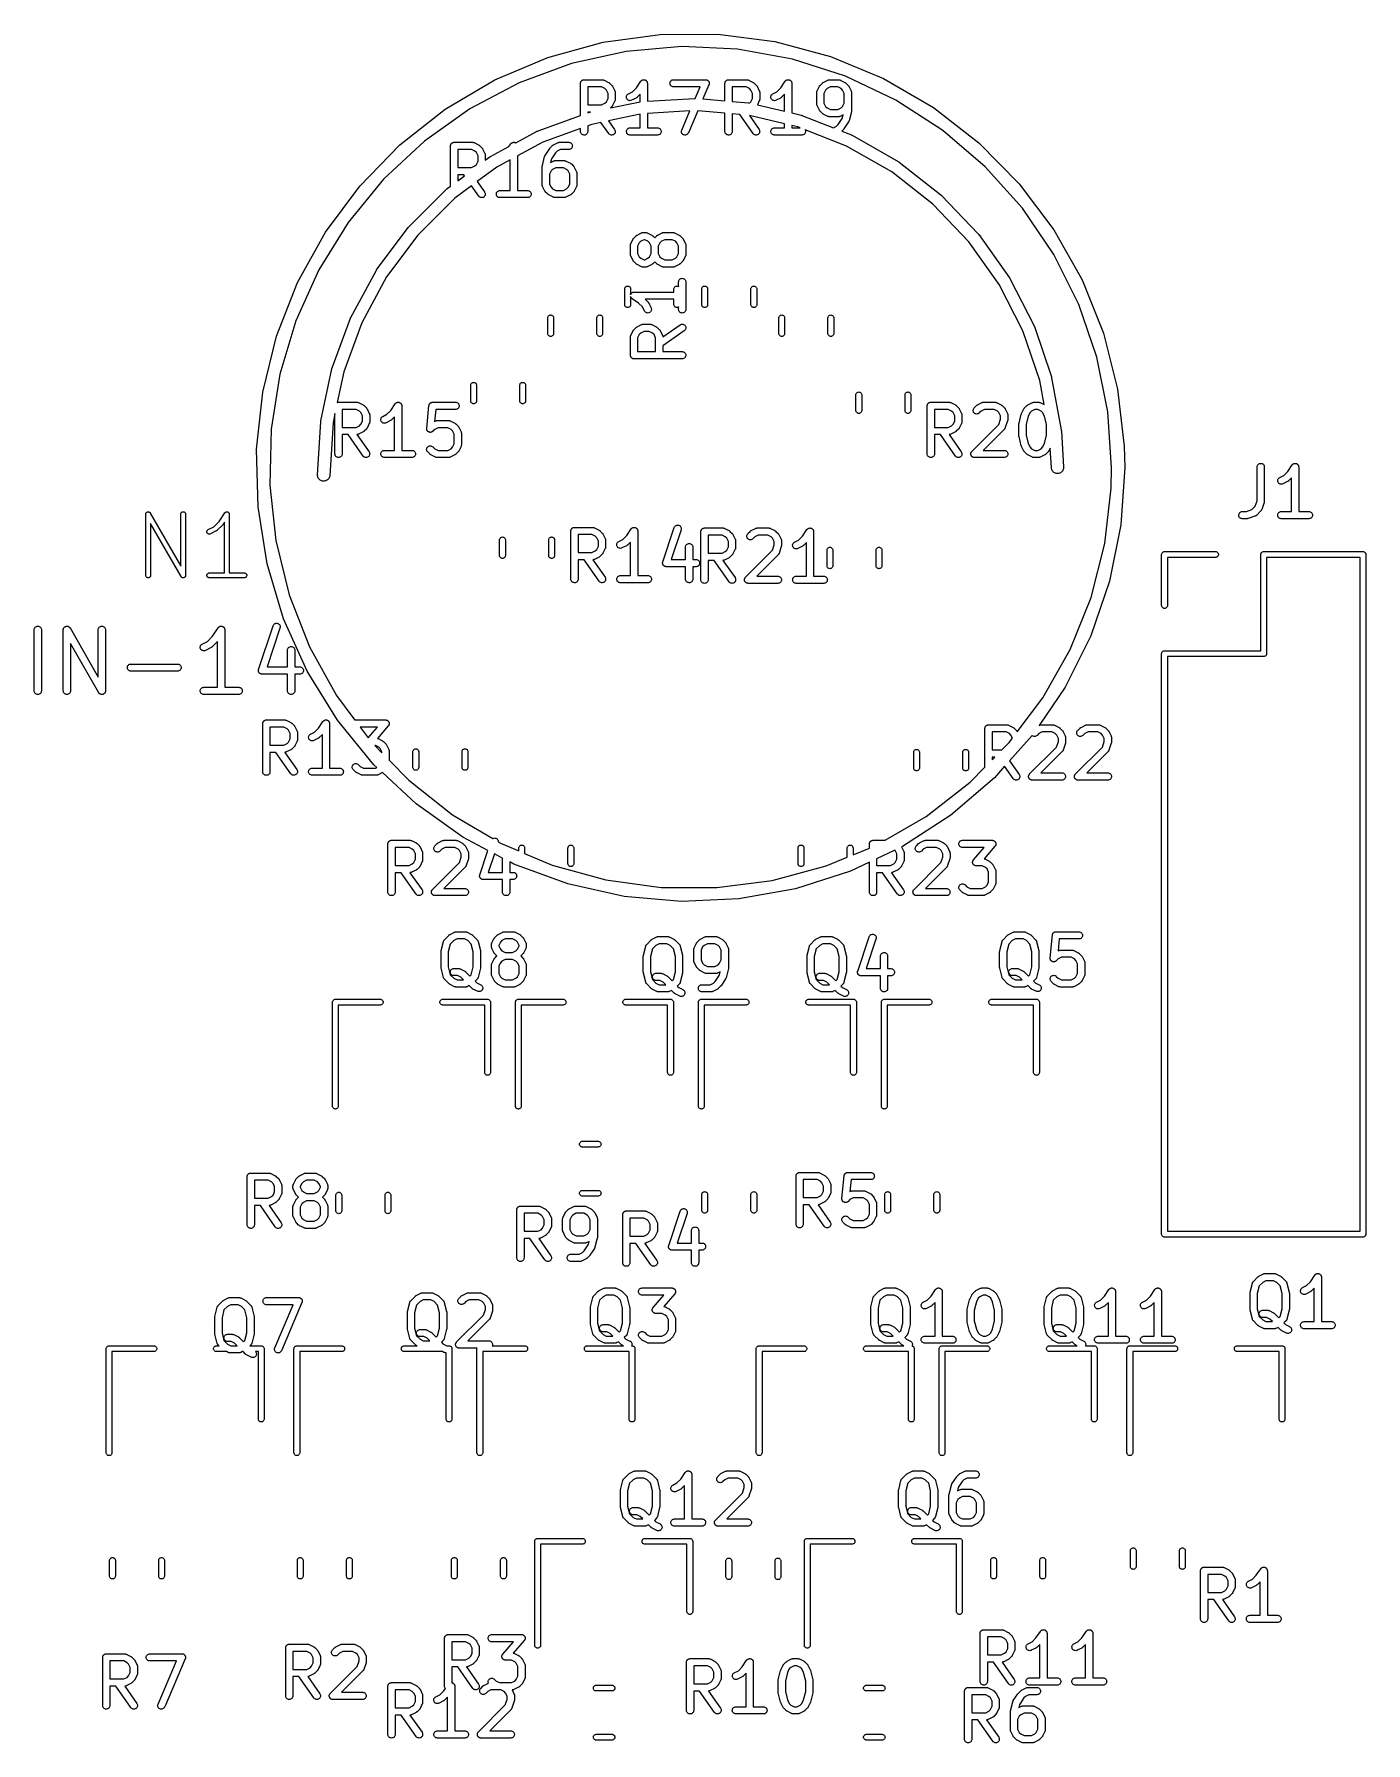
# Model space of a CAD drawing. Extents: x -2 to 178, y -114 to 6.
# Drawn here: x 150.46 to 178.12, y -113.83 to -78.33 of the extents above.
import ezdxf

# ---------------------------------------------------------------- set-up
doc = ezdxf.new("R2010")
doc.units = 0
doc.header["$MEASUREMENT"] = 0
doc.layers.add('BLACK', color=7, linetype='CONTINUOUS')

msp = doc.modelspace()

# ---------------------------------------------------------------- linework, layer by layer
at = {"layer": 'BLACK', "linetype": 'CONTINUOUS'}
for p, q in [((162.282, -78.498), (163.466, -78.3357)), ((163.466, -78.3357), (164.662, -78.3315)), ((164.662, -78.3315), (165.847, -78.4855)), ((161.129, -78.8154), (162.282, -78.498)), ((162.757, -78.6907), (161.626, -78.9435)), ((163.912, -78.5897), (162.757, -78.6907)), ((165.07, -78.6422), (163.912, -78.5897)), ((166.211, -78.8475), (165.07, -78.6422)), ((165.847, -78.4855), (167.002, -78.7949)), ((167.002, -78.7949), (168.106, -79.2543)), ((160.029, -79.2825), (161.129, -78.8154)), ((161.626, -78.9435), (160.538, -79.3438)), ((167.315, -79.2019), (166.211, -78.8475)), ((159, -79.8911), (160.029, -79.2825)), ((160.538, -79.3438), (159.513, -79.8844)), ((161.811, -79.3513), (161.812, -79.3443)), ((161.811, -79.3518), (161.811, -79.3513)), ((161.811, -79.3519), (161.811, -79.3518)), ((161.811, -79.3524), (161.811, -79.3519)), ((161.811, -79.3519), (161.811, -79.3519)), ((161.811, -80.0196), (161.811, -79.3524)), ((161.812, -79.3368), (161.814, -79.3301)), ((161.812, -79.337), (161.812, -79.3368)), ((161.812, -79.3373), (161.812, -79.337)), ((161.812, -79.3443), (161.812, -79.3373)), ((161.814, -79.3301), (161.817, -79.3233)), ((161.817, -79.3228), (161.82, -79.3166)), ((161.817, -79.3231), (161.817, -79.3228)), ((161.817, -79.3233), (161.817, -79.3231)), ((161.82, -79.3166), (161.824, -79.3104)), ((161.824, -79.31), (161.828, -79.3046)), ((161.824, -79.3102), (161.824, -79.31)), ((161.824, -79.3104), (161.824, -79.3102)), ((161.828, -79.3046), (161.833, -79.2992)), ((161.833, -79.2988), (161.839, -79.2944)), ((161.833, -79.299), (161.833, -79.2988)), ((161.833, -79.2992), (161.833, -79.299)), ((161.839, -79.2944), (161.844, -79.2899)), ((161.844, -79.2898), (161.845, -79.2896)), ((161.844, -79.2899), (161.844, -79.2898)), ((161.845, -79.2896), (161.851, -79.2864)), ((161.851, -79.2864), (161.857, -79.283)), ((161.857, -79.283), (161.858, -79.2828)), ((161.857, -79.283), (161.857, -79.283)), ((161.858, -79.2828), (161.864, -79.2808)), ((161.864, -79.2808), (161.871, -79.2788)), ((161.871, -79.2788), (161.872, -79.2787)), ((161.871, -79.2788), (161.871, -79.2788)), ((161.872, -79.2787), (161.879, -79.2781)), ((161.879, -79.2781), (161.886, -79.2774)), ((161.886, -79.2774), (162.267, -79.2774)), ((161.961, -79.4274), (161.961, -79.8012)), ((162.249, -79.4274), (161.961, -79.4274)), ((162.317, -79.4616), (162.249, -79.4274)), ((162.267, -79.2774), (162.268, -79.2774)), ((162.268, -79.2774), (162.27, -79.2776)), ((162.27, -79.2776), (162.272, -79.2776)), ((162.272, -79.2776), (162.277, -79.2784)), ((162.277, -79.2784), (162.282, -79.279)), ((162.282, -79.279), (162.284, -79.2797)), ((162.284, -79.2797), (162.287, -79.2801)), ((162.287, -79.2801), (162.291, -79.2819)), ((162.291, -79.2819), (162.296, -79.2834)), ((162.296, -79.2834), (162.298, -79.2845)), ((162.298, -79.2845), (162.3, -79.2853)), ((162.3, -79.2853), (162.395, -79.3329)), ((162.348, -79.492), (162.317, -79.4616)), ((162.382, -79.5606), (162.348, -79.492)), ((162.395, -79.3329), (162.396, -79.3334)), ((162.396, -79.3334), (162.4, -79.3357)), ((162.4, -79.3357), (162.404, -79.3377)), ((162.404, -79.3377), (162.406, -79.3397)), ((162.406, -79.3397), (162.409, -79.3414)), ((162.409, -79.3414), (162.412, -79.3443)), ((162.412, -79.3443), (162.415, -79.347)), ((162.415, -79.347), (162.463, -79.3946)), ((162.463, -79.3946), (162.463, -79.3953)), ((162.463, -79.3953), (162.466, -79.3986)), ((162.466, -79.3986), (162.469, -79.4017)), ((162.469, -79.4017), (162.47, -79.4043)), ((162.47, -79.4043), (162.472, -79.4068)), ((162.472, -79.4068), (162.474, -79.4105)), ((162.474, -79.4105), (162.477, -79.4141)), ((162.477, -79.4141), (162.524, -79.5093)), ((162.524, -79.5093), (162.525, -79.5103)), ((162.889, -79.5288), (162.97, -79.4475)), ((162.97, -79.4475), (163.061, -79.3108)), ((163.061, -79.3108), (163.062, -79.31)), ((163.062, -79.3099), (163.067, -79.3043)), ((163.062, -79.31), (163.062, -79.3099)), ((163.062, -79.31), (163.062, -79.31)), ((163.062, -79.31), (163.062, -79.31)), ((163.067, -79.3043), (163.071, -79.2988)), ((163.071, -79.2987), (163.077, -79.294)), ((163.071, -79.2988), (163.071, -79.2987)), ((163.071, -79.2988), (163.071, -79.2988)), ((163.077, -79.294), (163.083, -79.2896)), ((163.083, -79.2896), (163.09, -79.286)), ((163.083, -79.2896), (163.083, -79.2896)), ((163.083, -79.2896), (163.083, -79.2896)), ((163.09, -79.286), (163.096, -79.2828)), ((163.096, -79.2828), (163.103, -79.2807)), ((163.096, -79.2828), (163.096, -79.2828)), ((163.096, -79.2828), (163.096, -79.2828)), ((163.103, -79.2807), (163.11, -79.2787)), ((163.11, -79.2787), (163.117, -79.278)), ((163.11, -79.2787), (163.11, -79.2787)), ((163.11, -79.2787), (163.11, -79.2787)), ((163.117, -79.278), (163.124, -79.2774)), ((163.124, -79.2774), (163.124, -79.2774)), ((163.124, -79.2774), (163.124, -79.2774)), ((163.124, -79.2774), (163.132, -79.2782)), ((163.132, -79.2782), (163.139, -79.2789)), ((163.139, -79.2789), (163.139, -79.2789)), ((163.139, -79.2789), (163.139, -79.2789)), ((163.139, -79.2789), (163.146, -79.2812)), ((163.146, -79.2812), (163.153, -79.2832)), ((163.153, -79.2832), (163.153, -79.2833)), ((163.153, -79.2833), (163.153, -79.2833)), ((163.153, -79.2833), (163.16, -79.2868)), ((163.16, -79.2868), (163.166, -79.2902)), ((163.166, -79.2902), (163.166, -79.2902)), ((163.166, -79.2902), (163.166, -79.2903)), ((163.166, -79.2903), (163.171, -79.2949)), ((163.171, -79.2949), (163.177, -79.2995)), ((163.177, -79.2995), (163.177, -79.2996)), ((163.177, -79.2996), (163.177, -79.2996)), ((163.177, -79.2996), (163.182, -79.3056)), ((163.182, -79.3056), (163.186, -79.3109)), ((163.186, -79.3109), (163.186, -79.3109)), ((163.186, -79.3109), (163.186, -79.311)), ((163.186, -79.311), (163.19, -79.3179)), ((163.19, -79.3179), (163.193, -79.3238)), ((163.193, -79.3238), (163.193, -79.3239)), ((163.193, -79.3239), (163.193, -79.3239)), ((163.193, -79.3239), (163.195, -79.331)), ((163.195, -79.331), (163.197, -79.3378)), ((163.197, -79.3378), (163.197, -79.3379)), ((163.197, -79.3379), (163.197, -79.3379)), ((163.197, -79.3379), (163.198, -79.3453)), ((163.198, -79.3453), (163.199, -79.3524)), ((163.199, -79.3524), (163.199, -79.7242)), ((163.668, -79.3519), (163.669, -79.3373)), ((163.669, -79.3664), (163.668, -79.3519)), ((163.669, -79.3373), (163.674, -79.3233)), ((163.673, -79.3805), (163.669, -79.3664)), ((163.68, -79.3934), (163.673, -79.3805)), ((163.674, -79.3233), (163.681, -79.3104)), ((163.689, -79.4049), (163.68, -79.3934)), ((163.681, -79.3104), (163.69, -79.2992)), ((163.7, -79.4143), (163.689, -79.4049)), ((163.69, -79.2992), (163.701, -79.2899)), ((163.713, -79.4213), (163.7, -79.4143)), ((163.701, -79.2899), (163.714, -79.283)), ((163.727, -79.4257), (163.713, -79.4213)), ((163.714, -79.283), (163.728, -79.2788)), ((163.742, -79.4274), (163.727, -79.4257)), ((163.728, -79.2788), (163.743, -79.2774)), ((163.743, -79.4274), (163.742, -79.4274)), ((163.743, -79.2774), (164.41, -79.2774)), ((164.296, -79.4274), (163.743, -79.4274)), ((164.194, -79.665), (164.296, -79.4274)), ((164.478, -79.3819), (164.351, -79.6782)), ((164.41, -79.2774), (164.411, -79.2774)), ((164.411, -79.2774), (164.411, -79.2774)), ((164.411, -79.2774), (164.411, -79.2774)), ((164.411, -79.2774), (164.418, -79.2782)), ((164.418, -79.2782), (164.425, -79.279)), ((164.425, -79.279), (164.425, -79.2791)), ((164.425, -79.2791), (164.426, -79.2791)), ((164.426, -79.2791), (164.432, -79.2813)), ((164.432, -79.2813), (164.439, -79.2834)), ((164.439, -79.2834), (164.439, -79.2836)), ((164.439, -79.2836), (164.44, -79.2837)), ((164.44, -79.2837), (164.446, -79.287)), ((164.446, -79.287), (164.452, -79.2905)), ((164.452, -79.2905), (164.452, -79.2907)), ((164.452, -79.2907), (164.452, -79.2908)), ((164.452, -79.2908), (164.458, -79.2953)), ((164.458, -79.2953), (164.463, -79.2999)), ((164.463, -79.2999), (164.463, -79.3001)), ((164.463, -79.3001), (164.463, -79.3003)), ((164.463, -79.3003), (164.468, -79.3058)), ((164.468, -79.3058), (164.472, -79.3113)), ((164.472, -79.3113), (164.472, -79.3115)), ((164.472, -79.3115), (164.473, -79.3117)), ((164.473, -79.3117), (164.476, -79.3181)), ((164.476, -79.3181), (164.479, -79.3243)), ((164.479, -79.3817), (164.478, -79.3819)), ((164.479, -79.3243), (164.479, -79.3245)), ((164.479, -79.3245), (164.479, -79.3248)), ((164.479, -79.3248), (164.481, -79.3315)), ((164.481, -79.3747), (164.479, -79.3814)), ((164.479, -79.3814), (164.479, -79.3817)), ((164.481, -79.3315), (164.483, -79.3383)), ((164.483, -79.368), (164.481, -79.3747)), ((164.483, -79.3383), (164.483, -79.3386)), ((164.483, -79.3386), (164.483, -79.3388)), ((164.483, -79.3388), (164.484, -79.3458)), ((164.484, -79.3605), (164.483, -79.3675)), ((164.483, -79.3675), (164.483, -79.3677)), ((164.483, -79.3677), (164.483, -79.368)), ((164.484, -79.3458), (164.485, -79.3529)), ((164.485, -79.3529), (164.484, -79.3532)), ((164.484, -79.3532), (164.485, -79.3534)), ((164.485, -79.3534), (164.484, -79.3605)), ((164.811, -79.3513), (164.812, -79.3443)), ((164.811, -79.3518), (164.811, -79.3513)), ((164.811, -79.3519), (164.811, -79.3518)), ((164.811, -79.3524), (164.811, -79.3519)), ((164.811, -79.3519), (164.811, -79.3519)), ((164.811, -79.7172), (164.811, -79.3524)), ((164.812, -79.3368), (164.814, -79.3301)), ((164.812, -79.337), (164.812, -79.3368)), ((164.812, -79.3373), (164.812, -79.337)), ((164.812, -79.3443), (164.812, -79.3373)), ((164.814, -79.3301), (164.817, -79.3233)), ((164.817, -79.3228), (164.82, -79.3166)), ((164.817, -79.3231), (164.817, -79.3228)), ((164.817, -79.3233), (164.817, -79.3231)), ((164.82, -79.3166), (164.824, -79.3104)), ((164.824, -79.31), (164.828, -79.3046)), ((164.824, -79.3102), (164.824, -79.31)), ((164.824, -79.3104), (164.824, -79.3102)), ((164.828, -79.3046), (164.833, -79.2992)), ((164.833, -79.2988), (164.839, -79.2944)), ((164.833, -79.299), (164.833, -79.2988)), ((164.833, -79.2992), (164.833, -79.299)), ((164.839, -79.2944), (164.844, -79.2899)), ((164.844, -79.2898), (164.845, -79.2896)), ((164.844, -79.2899), (164.844, -79.2898)), ((164.845, -79.2896), (164.851, -79.2864)), ((164.851, -79.2864), (164.857, -79.283)), ((164.857, -79.283), (164.858, -79.2828)), ((164.857, -79.283), (164.857, -79.283)), ((164.858, -79.2828), (164.864, -79.2808)), ((164.864, -79.2808), (164.871, -79.2788)), ((164.871, -79.2788), (164.872, -79.2787)), ((164.871, -79.2788), (164.871, -79.2788)), ((164.872, -79.2787), (164.879, -79.2781)), ((164.879, -79.2781), (164.886, -79.2774)), ((164.886, -79.2774), (165.267, -79.2774)), ((164.961, -79.4274), (164.961, -79.73)), ((165.249, -79.4274), (164.961, -79.4274)), ((165.317, -79.4616), (165.249, -79.4274)), ((165.267, -79.2774), (165.268, -79.2774)), ((165.268, -79.2774), (165.27, -79.2776)), ((165.27, -79.2776), (165.272, -79.2776)), ((165.272, -79.2776), (165.277, -79.2784)), ((165.277, -79.2784), (165.282, -79.279)), ((165.282, -79.279), (165.284, -79.2797)), ((165.284, -79.2797), (165.287, -79.2801)), ((165.287, -79.2801), (165.291, -79.2819)), ((165.291, -79.2819), (165.296, -79.2834)), ((165.296, -79.2834), (165.298, -79.2845)), ((165.298, -79.2845), (165.3, -79.2853)), ((165.3, -79.2853), (165.395, -79.3329)), ((165.348, -79.492), (165.317, -79.4616)), ((165.382, -79.5606), (165.348, -79.492)), ((165.395, -79.3329), (165.396, -79.3334)), ((165.396, -79.3334), (165.4, -79.3357)), ((165.4, -79.3357), (165.404, -79.3377)), ((165.404, -79.3377), (165.406, -79.3397)), ((165.406, -79.3397), (165.409, -79.3414)), ((165.409, -79.3414), (165.412, -79.3443)), ((165.412, -79.3443), (165.415, -79.347)), ((165.415, -79.347), (165.463, -79.3946)), ((165.463, -79.3946), (165.463, -79.3953)), ((165.463, -79.3953), (165.466, -79.3986)), ((165.466, -79.3986), (165.469, -79.4017)), ((165.469, -79.4017), (165.47, -79.4043)), ((165.47, -79.4043), (165.472, -79.4068)), ((165.472, -79.4068), (165.474, -79.4105)), ((165.474, -79.4105), (165.477, -79.4141)), ((165.477, -79.4141), (165.524, -79.5093)), ((165.524, -79.5093), (165.525, -79.5103)), ((165.889, -79.5288), (165.97, -79.4475)), ((165.97, -79.4475), (166.061, -79.3108)), ((166.061, -79.3108), (166.062, -79.31)), ((166.062, -79.3099), (166.067, -79.3043)), ((166.062, -79.31), (166.062, -79.3099)), ((166.062, -79.31), (166.062, -79.31)), ((166.062, -79.31), (166.062, -79.31)), ((166.067, -79.3043), (166.071, -79.2988)), ((166.071, -79.2987), (166.077, -79.294)), ((166.071, -79.2988), (166.071, -79.2987)), ((166.071, -79.2988), (166.071, -79.2988)), ((166.077, -79.294), (166.083, -79.2896)), ((166.083, -79.2896), (166.09, -79.286)), ((166.083, -79.2896), (166.083, -79.2896)), ((166.083, -79.2896), (166.083, -79.2896)), ((166.09, -79.286), (166.096, -79.2828)), ((166.096, -79.2828), (166.103, -79.2807)), ((166.096, -79.2828), (166.096, -79.2828)), ((166.096, -79.2828), (166.096, -79.2828)), ((166.103, -79.2807), (166.11, -79.2787)), ((166.11, -79.2787), (166.117, -79.278)), ((166.11, -79.2787), (166.11, -79.2787)), ((166.11, -79.2787), (166.11, -79.2787)), ((166.117, -79.278), (166.124, -79.2774)), ((166.124, -79.2774), (166.124, -79.2774)), ((166.124, -79.2774), (166.124, -79.2774)), ((166.124, -79.2774), (166.132, -79.2782)), ((166.132, -79.2782), (166.139, -79.2789)), ((166.139, -79.2789), (166.139, -79.2789)), ((166.139, -79.2789), (166.139, -79.2789)), ((166.139, -79.2789), (166.146, -79.2812)), ((166.146, -79.2812), (166.153, -79.2832)), ((166.153, -79.2832), (166.153, -79.2833)), ((166.153, -79.2833), (166.153, -79.2833)), ((166.153, -79.2833), (166.16, -79.2868)), ((166.16, -79.2868), (166.166, -79.2902)), ((166.166, -79.2902), (166.166, -79.2902)), ((166.166, -79.2902), (166.166, -79.2903)), ((166.166, -79.2903), (166.171, -79.2949)), ((166.171, -79.2949), (166.177, -79.2995)), ((166.177, -79.2995), (166.177, -79.2996)), ((166.177, -79.2996), (166.177, -79.2996)), ((166.177, -79.2996), (166.182, -79.3056)), ((166.182, -79.3056), (166.186, -79.3109)), ((166.186, -79.3109), (166.186, -79.3109)), ((166.186, -79.3109), (166.186, -79.311)), ((166.186, -79.311), (166.19, -79.3179)), ((166.19, -79.3179), (166.193, -79.3238)), ((166.193, -79.3238), (166.193, -79.3239)), ((166.193, -79.3239), (166.193, -79.3239)), ((166.193, -79.3239), (166.195, -79.331)), ((166.195, -79.331), (166.197, -79.3378)), ((166.197, -79.3378), (166.197, -79.3379)), ((166.197, -79.3379), (166.197, -79.3379)), ((166.197, -79.3379), (166.198, -79.3453)), ((166.198, -79.3453), (166.199, -79.3524)), ((166.199, -79.3524), (166.199, -79.9677)), ((166.723, -79.5093), (166.771, -79.4141)), ((166.723, -79.5114), (166.723, -79.5093)), ((166.771, -79.4131), (166.774, -79.4096)), ((166.771, -79.4141), (166.771, -79.4131)), ((166.774, -79.4096), (166.776, -79.4059)), ((166.776, -79.4059), (166.778, -79.4035)), ((166.778, -79.4035), (166.779, -79.4009)), ((166.779, -79.4009), (166.782, -79.3978)), ((166.782, -79.3978), (166.785, -79.3946)), ((166.785, -79.3946), (166.833, -79.347)), ((166.833, -79.3462), (166.837, -79.3436)), ((166.833, -79.347), (166.833, -79.3462)), ((166.837, -79.3436), (166.84, -79.3407)), ((166.84, -79.3407), (166.842, -79.339)), ((166.842, -79.339), (166.845, -79.3371)), ((166.845, -79.3371), (166.849, -79.3352)), ((166.849, -79.3352), (166.852, -79.3329)), ((166.852, -79.3329), (166.947, -79.2853)), ((166.9, -79.492), (166.865, -79.5606)), ((166.93, -79.4616), (166.9, -79.492)), ((166.999, -79.4274), (166.93, -79.4616)), ((166.947, -79.2853), (166.948, -79.2848)), ((166.948, -79.2848), (166.95, -79.2841)), ((166.95, -79.2841), (166.952, -79.283)), ((166.952, -79.283), (166.957, -79.2816)), ((166.957, -79.2816), (166.962, -79.2798)), ((166.962, -79.2798), (166.964, -79.2794)), ((166.964, -79.2794), (166.966, -79.2788)), ((166.966, -79.2788), (166.971, -79.2783)), ((166.971, -79.2783), (166.977, -79.2775)), ((166.977, -79.2775), (166.979, -79.2776)), ((166.979, -79.2776), (166.981, -79.2774)), ((166.981, -79.2774), (167.171, -79.2774)), ((167.154, -79.4274), (166.999, -79.4274)), ((167.222, -79.4616), (167.154, -79.4274)), ((167.171, -79.2774), (167.172, -79.2774)), ((167.172, -79.2774), (167.175, -79.2776)), ((167.175, -79.2776), (167.177, -79.2776)), ((167.177, -79.2776), (167.182, -79.2784)), ((167.182, -79.2784), (167.187, -79.279)), ((167.187, -79.279), (167.189, -79.2797)), ((167.189, -79.2797), (167.191, -79.2801)), ((167.191, -79.2801), (167.196, -79.2819)), ((167.196, -79.2819), (167.201, -79.2834)), ((167.201, -79.2834), (167.203, -79.2845)), ((167.203, -79.2845), (167.205, -79.2853)), ((167.205, -79.2853), (167.3, -79.3329)), ((167.253, -79.492), (167.222, -79.4616)), ((167.287, -79.5606), (167.253, -79.492)), ((167.3, -79.3329), (167.301, -79.3334)), ((167.301, -79.3334), (167.305, -79.3357)), ((167.305, -79.3357), (167.308, -79.3377)), ((167.308, -79.3377), (167.311, -79.3397)), ((167.311, -79.3397), (167.313, -79.3414)), ((167.313, -79.3414), (167.316, -79.3443)), ((168.362, -79.6991), (167.315, -79.2019)), ((167.316, -79.3443), (167.32, -79.347)), ((167.32, -79.347), (167.367, -79.3946)), ((167.367, -79.3946), (167.368, -79.3953)), ((167.368, -79.3953), (167.371, -79.3986)), ((167.371, -79.3986), (167.374, -79.4017)), ((167.374, -79.4017), (167.375, -79.4043)), ((167.375, -79.4043), (167.377, -79.4068)), ((167.377, -79.4068), (167.379, -79.4105)), ((167.379, -79.4105), (167.381, -79.4141)), ((167.381, -79.4141), (167.429, -79.5093)), ((167.429, -79.5093), (167.429, -79.5103)), ((168.106, -79.2543), (169.139, -79.8557)), ((161.961, -79.8012), (162.249, -79.8012)), ((162.249, -79.8012), (162.317, -79.7669)), ((162.317, -79.7669), (162.348, -79.7365)), ((162.348, -79.7365), (162.382, -79.668)), ((162.382, -79.668), (162.382, -79.5606)), ((162.432, -79.8649), (163.049, -79.7366)), ((162.463, -79.834), (162.432, -79.8649)), ((162.465, -79.8307), (162.463, -79.834)), ((162.468, -79.8277), (162.465, -79.8307)), ((162.47, -79.8251), (162.468, -79.8277)), ((162.472, -79.8227), (162.47, -79.8251)), ((162.474, -79.819), (162.472, -79.8227)), ((162.476, -79.8154), (162.474, -79.819)), ((162.477, -79.8145), (162.476, -79.8154)), ((162.524, -79.7193), (162.477, -79.8145)), ((162.525, -79.7172), (162.524, -79.7193)), ((162.525, -79.5103), (162.525, -79.5123)), ((162.525, -79.5123), (162.526, -79.5143)), ((162.526, -79.7153), (162.525, -79.7172)), ((162.526, -79.5143), (162.528, -79.5192)), ((162.528, -79.7104), (162.526, -79.7153)), ((162.528, -79.5192), (162.53, -79.524)), ((162.529, -79.7056), (162.528, -79.7104)), ((162.53, -79.7034), (162.529, -79.7056)), ((162.53, -79.524), (162.53, -79.5262)), ((162.53, -79.5262), (162.531, -79.5283)), ((162.531, -79.7013), (162.53, -79.7034)), ((162.531, -79.5283), (162.531, -79.5334)), ((162.531, -79.5334), (162.532, -79.5385)), ((162.532, -79.6912), (162.531, -79.6962)), ((162.531, -79.6962), (162.531, -79.7013)), ((162.532, -79.5385), (162.532, -79.5407)), ((162.532, -79.5407), (162.532, -79.5429)), ((162.532, -79.5429), (162.532, -79.6857)), ((162.532, -79.6857), (162.532, -79.6868)), ((162.532, -79.6868), (162.532, -79.689)), ((162.532, -79.689), (162.532, -79.6912)), ((162.763, -79.643), (162.764, -79.6284)), ((162.766, -79.6575), (162.763, -79.643)), ((162.764, -79.6284), (162.767, -79.6141)), ((162.771, -79.6712), (162.766, -79.6575)), ((162.767, -79.6141), (162.773, -79.6008)), ((162.778, -79.6836), (162.771, -79.6712)), ((162.773, -79.6008), (162.782, -79.5889)), ((162.788, -79.6943), (162.778, -79.6836)), ((162.782, -79.5889), (162.792, -79.5788)), ((162.8, -79.7029), (162.788, -79.6943)), ((162.792, -79.5788), (162.805, -79.571)), ((162.814, -79.709), (162.8, -79.7029)), ((162.805, -79.571), (162.889, -79.5288)), ((162.828, -79.7124), (162.814, -79.709)), ((162.842, -79.713), (162.828, -79.7124)), ((162.857, -79.7107), (162.842, -79.713)), ((162.871, -79.7056), (162.857, -79.7107)), ((162.872, -79.7052), (162.871, -79.7056)), ((162.967, -79.6576), (162.872, -79.7052)), ((162.97, -79.6553), (162.967, -79.6576)), ((162.974, -79.6534), (162.97, -79.6553)), ((162.977, -79.6514), (162.974, -79.6534)), ((162.979, -79.6498), (162.977, -79.6514)), ((162.982, -79.6469), (162.979, -79.6498)), ((162.986, -79.6442), (162.982, -79.6469)), ((163.049, -79.5811), (162.986, -79.6435)), ((162.986, -79.6435), (162.986, -79.6442)), ((163.049, -79.7366), (163.049, -79.5811)), ((163.199, -79.7242), (164.182, -79.6651)), ((164.182, -79.6651), (164.194, -79.665)), ((164.351, -79.6782), (164.811, -79.7172)), ((164.961, -79.73), (165.299, -79.7587)), ((165.299, -79.7587), (165.312, -79.7604)), ((165.312, -79.7604), (165.315, -79.7612)), ((165.315, -79.7612), (165.317, -79.7616)), ((165.317, -79.7616), (165.322, -79.7626)), ((165.322, -79.7626), (165.348, -79.7365)), ((165.348, -79.7365), (165.382, -79.668)), ((165.382, -79.668), (165.382, -79.5606)), ((165.524, -79.7193), (165.484, -79.8005)), ((165.484, -79.8005), (166.049, -79.9326)), ((165.525, -79.7172), (165.524, -79.7193)), ((165.525, -79.5103), (165.525, -79.5123)), ((165.525, -79.5123), (165.526, -79.5143)), ((165.526, -79.7153), (165.525, -79.7172)), ((165.526, -79.5143), (165.528, -79.5192)), ((165.528, -79.7104), (165.526, -79.7153)), ((165.528, -79.5192), (165.53, -79.524)), ((165.529, -79.7056), (165.528, -79.7104)), ((165.53, -79.7034), (165.529, -79.7056)), ((165.53, -79.524), (165.53, -79.5262)), ((165.53, -79.5262), (165.531, -79.5283)), ((165.531, -79.7013), (165.53, -79.7034)), ((165.531, -79.5283), (165.531, -79.5334)), ((165.531, -79.5334), (165.532, -79.5385)), ((165.532, -79.6912), (165.531, -79.6962)), ((165.531, -79.6962), (165.531, -79.7013)), ((165.532, -79.5385), (165.532, -79.5407)), ((165.532, -79.5407), (165.532, -79.5429)), ((165.532, -79.5429), (165.532, -79.6857)), ((165.532, -79.6857), (165.532, -79.6868)), ((165.532, -79.6868), (165.532, -79.689)), ((165.532, -79.689), (165.532, -79.6912)), ((165.763, -79.643), (165.764, -79.6284)), ((165.766, -79.6575), (165.763, -79.643)), ((165.764, -79.6284), (165.767, -79.6141)), ((165.771, -79.6712), (165.766, -79.6575)), ((165.767, -79.6141), (165.773, -79.6008)), ((165.778, -79.6836), (165.771, -79.6712)), ((165.773, -79.6008), (165.782, -79.5889)), ((165.788, -79.6943), (165.778, -79.6836)), ((165.782, -79.5889), (165.792, -79.5788)), ((165.8, -79.7029), (165.788, -79.6943)), ((165.792, -79.5788), (165.805, -79.571)), ((165.814, -79.709), (165.8, -79.7029)), ((165.805, -79.571), (165.889, -79.5288)), ((165.828, -79.7124), (165.814, -79.709)), ((165.842, -79.713), (165.828, -79.7124)), ((165.857, -79.7107), (165.842, -79.713)), ((165.871, -79.7056), (165.857, -79.7107)), ((165.872, -79.7052), (165.871, -79.7056)), ((165.967, -79.6576), (165.872, -79.7052)), ((165.97, -79.6553), (165.967, -79.6576)), ((165.974, -79.6534), (165.97, -79.6553)), ((165.977, -79.6514), (165.974, -79.6534)), ((165.979, -79.6498), (165.977, -79.6514)), ((165.982, -79.6469), (165.979, -79.6498)), ((165.986, -79.6442), (165.982, -79.6469)), ((166.049, -79.5811), (165.986, -79.6435)), ((165.986, -79.6435), (165.986, -79.6442)), ((166.049, -79.9326), (166.049, -79.5811)), ((166.715, -79.5418), (166.716, -79.5396)), ((166.715, -79.5429), (166.715, -79.5418)), ((166.715, -79.781), (166.715, -79.5429)), ((166.716, -79.7831), (166.715, -79.781)), ((166.716, -79.5374), (166.717, -79.5324)), ((166.716, -79.5396), (166.716, -79.5374)), ((166.716, -79.7854), (166.716, -79.7831)), ((166.716, -79.7904), (166.716, -79.7854)), ((166.717, -79.7955), (166.716, -79.7904)), ((166.717, -79.5273), (166.718, -79.5252)), ((166.717, -79.5324), (166.717, -79.5273)), ((166.718, -79.7976), (166.717, -79.7955)), ((166.718, -79.523), (166.72, -79.5182)), ((166.718, -79.5252), (166.718, -79.523)), ((166.718, -79.7998), (166.718, -79.7976)), ((166.72, -79.8046), (166.718, -79.7998)), ((166.72, -79.5182), (166.722, -79.5133)), ((166.721, -79.8095), (166.72, -79.8046)), ((166.722, -79.8115), (166.721, -79.8095)), ((166.722, -79.5133), (166.723, -79.5114)), ((166.723, -79.8136), (166.722, -79.8115)), ((166.723, -79.8145), (166.723, -79.8136)), ((166.771, -79.9097), (166.723, -79.8145)), ((166.865, -79.5606), (166.865, -79.7632)), ((166.865, -79.7632), (166.9, -79.8318)), ((166.9, -79.8318), (166.93, -79.8622)), ((166.93, -79.8622), (166.999, -79.8964)), ((167.154, -79.8964), (167.222, -79.8622)), ((167.222, -79.8622), (167.253, -79.8318)), ((167.253, -79.8318), (167.287, -79.7632)), ((167.287, -79.7632), (167.287, -79.5606)), ((167.429, -79.5103), (167.43, -79.5123)), ((167.43, -79.5123), (167.431, -79.5143)), ((167.431, -79.5143), (167.433, -79.5192)), ((167.433, -79.5192), (167.434, -79.524)), ((167.434, -79.524), (167.435, -79.5262)), ((167.435, -79.5262), (167.435, -79.5283)), ((167.435, -79.5283), (167.436, -79.5334)), ((167.436, -79.5334), (167.437, -79.5385)), ((167.437, -79.5385), (167.437, -79.5407)), ((167.437, -79.5407), (167.437, -79.5429)), ((167.437, -79.5429), (167.437, -79.9238)), ((169.334, -80.3304), (168.362, -79.6991)), ((169.139, -79.8557), (170.083, -80.5884)), ((158.06, -80.6304), (159, -79.8911)), ((159.513, -79.8844), (158.568, -80.5559)), ((160.929, -80.3412), (161.811, -80.0196)), ((161.961, -79.9512), (161.961, -79.9649)), ((162.017, -79.9512), (161.961, -79.9512)), ((161.961, -79.9649), (161.965, -79.9632)), ((162.044, -80.205), (161.961, -80.2352)), ((161.965, -79.9632), (161.977, -79.9595)), ((161.977, -79.9595), (161.98, -79.959)), ((161.98, -79.959), (161.983, -79.9582)), ((161.983, -79.9582), (162.017, -79.9512)), ((162.235, -80.1653), (162.044, -80.205)), ((162.396, -80.3954), (162.235, -80.1653)), ((163.049, -79.9961), (162.394, -80.1321)), ((162.394, -80.1321), (162.519, -80.3094)), ((163.049, -80.2774), (163.049, -79.9961)), ((164.082, -79.9256), (163.199, -79.9787)), ((163.199, -79.9787), (163.199, -80.2774)), ((163.912, -80.3228), (164.082, -79.9256)), ((164.246, -79.9241), (164.05, -80.3819)), ((164.811, -79.9721), (164.246, -79.9241)), ((164.811, -80.3524), (164.811, -79.9721)), ((165.118, -79.9982), (164.961, -79.9849)), ((164.961, -79.9849), (164.961, -80.3524)), ((165.396, -80.3954), (165.118, -79.9982)), ((166.049, -80.1934), (165.318, -80.0226)), ((165.318, -80.0226), (165.519, -80.3094)), ((166.049, -80.2774), (166.049, -80.1934)), ((166.199, -79.9677), (166.391, -80.0127)), ((166.391, -80.0127), (166.391, -80.0127)), ((166.391, -80.0127), (166.391, -80.0127)), ((166.391, -80.0127), (166.404, -80.0162)), ((166.404, -80.0162), (166.406, -80.0173)), ((166.406, -80.0173), (166.409, -80.0182)), ((166.409, -80.0182), (167.063, -80.2752)), ((166.773, -79.9133), (166.771, -79.9097)), ((166.775, -79.917), (166.773, -79.9133)), ((166.777, -79.9195), (166.775, -79.917)), ((166.779, -79.9221), (166.777, -79.9195)), ((166.782, -79.9252), (166.779, -79.9221)), ((166.784, -79.9285), (166.782, -79.9252)), ((166.785, -79.9292), (166.784, -79.9285)), ((166.833, -79.9768), (166.785, -79.9292)), ((166.836, -79.9795), (166.833, -79.9768)), ((166.839, -79.9825), (166.836, -79.9795)), ((166.842, -79.9842), (166.839, -79.9825)), ((166.844, -79.9861), (166.842, -79.9842)), ((166.848, -79.9881), (166.844, -79.9861)), ((166.851, -79.9904), (166.848, -79.9881)), ((166.852, -79.9909), (166.851, -79.9904)), ((166.947, -80.0385), (166.852, -79.9909)), ((166.949, -80.0393), (166.947, -80.0385)), ((166.951, -80.0404), (166.949, -80.0393)), ((166.956, -80.0419), (166.951, -80.0404)), ((166.961, -80.0437), (166.956, -80.0419)), ((166.963, -80.0441), (166.961, -80.0437)), ((166.965, -80.0448), (166.963, -80.0441)), ((166.97, -80.0454), (166.965, -80.0448)), ((166.976, -80.0462), (166.97, -80.0454)), ((166.978, -80.0462), (166.976, -80.0462)), ((166.98, -80.0464), (166.978, -80.0462)), ((166.981, -80.0464), (166.98, -80.0464)), ((167.171, -80.0464), (166.981, -80.0464)), ((166.999, -79.8964), (167.154, -79.8964)), ((167.127, -80.2431), (167.161, -80.2094)), ((167.161, -80.2094), (167.245, -80.0835)), ((167.174, -80.0462), (167.171, -80.0464)), ((167.176, -80.0463), (167.174, -80.0462)), ((167.181, -80.0455), (167.176, -80.0463)), ((167.186, -80.045), (167.181, -80.0455)), ((167.188, -80.0444), (167.186, -80.045)), ((167.19, -80.044), (167.188, -80.0444)), ((167.195, -80.0423), (167.19, -80.044)), ((167.2, -80.0408), (167.195, -80.0423)), ((167.202, -80.0397), (167.2, -80.0408)), ((167.204, -80.039), (167.202, -80.0397)), ((167.205, -80.0385), (167.204, -80.039)), ((167.263, -80.0094), (167.205, -80.0385)), ((167.245, -80.0835), (167.263, -80.0094)), ((167.377, -80.1559), (167.281, -80.2987)), ((167.379, -80.1515), (167.377, -80.1559)), ((167.382, -80.1472), (167.379, -80.1515)), ((167.384, -80.143), (167.382, -80.145)), ((167.382, -80.145), (167.382, -80.1472)), ((167.385, -80.1382), (167.384, -80.143)), ((167.387, -80.1335), (167.385, -80.1382)), ((167.435, -79.942), (167.387, -80.1325)), ((167.387, -80.1325), (167.387, -80.1335)), ((167.436, -79.9335), (167.435, -79.9394)), ((167.435, -79.9394), (167.435, -79.9407)), ((167.435, -79.9407), (167.435, -79.942)), ((167.437, -79.9275), (167.436, -79.9335)), ((167.437, -79.9238), (167.437, -79.9249)), ((167.437, -79.9249), (167.437, -79.9262)), ((167.437, -79.9262), (167.437, -79.9275)), ((158.568, -80.5559), (157.72, -81.3464)), ((160.465, -80.5899), (160.912, -80.3488)), ((160.912, -80.3487), (160.924, -80.3433)), ((160.912, -80.3488), (160.912, -80.3487)), ((160.912, -80.3488), (160.912, -80.3488)), ((160.924, -80.3433), (160.926, -80.3424)), ((160.926, -80.3424), (160.929, -80.3412)), ((161.811, -80.29), (161.025, -80.5767)), ((161.811, -80.3524), (161.811, -80.29)), ((161.812, -80.3669), (161.811, -80.3524)), ((161.816, -80.381), (161.812, -80.3669)), ((161.823, -80.3939), (161.816, -80.381)), ((161.832, -80.4052), (161.823, -80.3939)), ((161.844, -80.4146), (161.832, -80.4052)), ((161.857, -80.4215), (161.844, -80.4146)), ((161.871, -80.4258), (161.857, -80.4215)), ((161.885, -80.4274), (161.871, -80.4258)), ((161.9, -80.4261), (161.885, -80.4274)), ((161.914, -80.4219), (161.9, -80.4261)), ((161.927, -80.4151), (161.914, -80.4219)), ((161.938, -80.406), (161.927, -80.4151)), ((161.948, -80.3948), (161.938, -80.406)), ((161.955, -80.3819), (161.948, -80.3948)), ((161.959, -80.368), (161.955, -80.3819)), ((161.961, -80.3534), (161.959, -80.368)), ((161.961, -80.2352), (161.961, -80.3524)), ((161.961, -80.3524), (161.961, -80.3534)), ((162.405, -80.4065), (162.396, -80.3954)), ((162.417, -80.4156), (162.405, -80.4065)), ((162.43, -80.4222), (162.417, -80.4156)), ((162.444, -80.4262), (162.43, -80.4222)), ((162.458, -80.4274), (162.444, -80.4262)), ((162.473, -80.4257), (162.458, -80.4274)), ((162.487, -80.4212), (162.473, -80.4257)), ((162.5, -80.4141), (162.487, -80.4212)), ((162.511, -80.4047), (162.5, -80.4141)), ((162.52, -80.3932), (162.511, -80.4047)), ((162.519, -80.3094), (162.519, -80.3102)), ((162.519, -80.3102), (162.526, -80.3231)), ((162.527, -80.3802), (162.52, -80.3932)), ((162.526, -80.3231), (162.531, -80.3371)), ((162.531, -80.3662), (162.527, -80.3802)), ((162.531, -80.3371), (162.532, -80.3516)), ((162.532, -80.3516), (162.531, -80.3662)), ((162.763, -80.3519), (162.765, -80.3373)), ((162.764, -80.3664), (162.763, -80.3519)), ((162.769, -80.3805), (162.764, -80.3664)), ((162.765, -80.3373), (162.769, -80.3233)), ((162.769, -80.3233), (162.776, -80.3104)), ((162.775, -80.3934), (162.769, -80.3805)), ((162.785, -80.4049), (162.775, -80.3934)), ((162.776, -80.3104), (162.785, -80.2992)), ((162.785, -80.2992), (162.797, -80.2899)), ((162.796, -80.4143), (162.785, -80.4049)), ((162.809, -80.4213), (162.796, -80.4143)), ((162.797, -80.2899), (162.81, -80.283)), ((162.823, -80.4257), (162.809, -80.4213)), ((162.81, -80.283), (162.824, -80.2788)), ((162.837, -80.4274), (162.823, -80.4257)), ((162.824, -80.2788), (162.838, -80.2774)), ((162.838, -80.4274), (162.837, -80.4274)), ((162.838, -80.2774), (163.049, -80.2774)), ((163.41, -80.4274), (162.838, -80.4274)), ((163.199, -80.2774), (163.41, -80.2774)), ((163.41, -80.2774), (163.411, -80.2774)), ((163.424, -80.426), (163.41, -80.4274)), ((163.411, -80.2774), (163.425, -80.279)), ((163.438, -80.4217), (163.424, -80.426)), ((163.425, -80.279), (163.439, -80.2834)), ((163.451, -80.4148), (163.438, -80.4217)), ((163.439, -80.2834), (163.452, -80.2905)), ((163.462, -80.4056), (163.451, -80.4148)), ((163.452, -80.2905), (163.463, -80.2999)), ((163.472, -80.3943), (163.462, -80.4056)), ((163.463, -80.2999), (163.472, -80.3113)), ((163.472, -80.3113), (163.479, -80.3243)), ((163.479, -80.3814), (163.472, -80.3943)), ((163.479, -80.3243), (163.483, -80.3383)), ((163.483, -80.3675), (163.479, -80.3814)), ((163.483, -80.3383), (163.485, -80.3529)), ((163.485, -80.3529), (163.483, -80.3675)), ((163.906, -80.3513), (163.908, -80.3368)), ((163.907, -80.3659), (163.906, -80.3513)), ((163.911, -80.38), (163.907, -80.3659)), ((163.908, -80.3368), (163.912, -80.3228)), ((163.918, -80.393), (163.911, -80.38)), ((163.927, -80.4045), (163.918, -80.393)), ((163.938, -80.414), (163.927, -80.4045)), ((163.951, -80.4211), (163.938, -80.414)), ((163.965, -80.4256), (163.951, -80.4211)), ((163.979, -80.4274), (163.965, -80.4256)), ((163.994, -80.4262), (163.979, -80.4274)), ((164.008, -80.4223), (163.994, -80.4262)), ((164.021, -80.4157), (164.008, -80.4223)), ((164.033, -80.4067), (164.021, -80.4157)), ((164.042, -80.3956), (164.033, -80.4067)), ((164.049, -80.3829), (164.042, -80.3956)), ((164.05, -80.3819), (164.049, -80.3829)), ((164.812, -80.3669), (164.811, -80.3524)), ((164.816, -80.381), (164.812, -80.3669)), ((164.823, -80.3939), (164.816, -80.381)), ((164.832, -80.4052), (164.823, -80.3939)), ((164.844, -80.4146), (164.832, -80.4052)), ((164.857, -80.4215), (164.844, -80.4146)), ((164.871, -80.4258), (164.857, -80.4215)), ((164.885, -80.4274), (164.871, -80.4258)), ((164.9, -80.4261), (164.885, -80.4274)), ((164.914, -80.4219), (164.9, -80.4261)), ((164.927, -80.4151), (164.914, -80.4219)), ((164.938, -80.406), (164.927, -80.4151)), ((164.948, -80.3948), (164.938, -80.406)), ((164.955, -80.3819), (164.948, -80.3948)), ((164.959, -80.368), (164.955, -80.3819)), ((164.961, -80.3534), (164.959, -80.368)), ((164.961, -80.3524), (164.961, -80.3534)), ((165.405, -80.4065), (165.396, -80.3954)), ((165.417, -80.4156), (165.405, -80.4065)), ((165.43, -80.4222), (165.417, -80.4156)), ((165.444, -80.4262), (165.43, -80.4222)), ((165.458, -80.4274), (165.444, -80.4262)), ((165.473, -80.4257), (165.458, -80.4274)), ((165.487, -80.4212), (165.473, -80.4257)), ((165.5, -80.4141), (165.487, -80.4212)), ((165.511, -80.4047), (165.5, -80.4141)), ((165.52, -80.3932), (165.511, -80.4047)), ((165.519, -80.3094), (165.519, -80.3102)), ((165.519, -80.3102), (165.526, -80.3231)), ((165.527, -80.3802), (165.52, -80.3932)), ((165.526, -80.3231), (165.531, -80.3371)), ((165.531, -80.3662), (165.527, -80.3802)), ((165.531, -80.3371), (165.532, -80.3516)), ((165.532, -80.3516), (165.531, -80.3662)), ((165.763, -80.3519), (165.765, -80.3373)), ((165.764, -80.3664), (165.763, -80.3519)), ((165.769, -80.3805), (165.764, -80.3664)), ((165.765, -80.3373), (165.769, -80.3233)), ((165.769, -80.3233), (165.776, -80.3104)), ((165.775, -80.3934), (165.769, -80.3805)), ((165.785, -80.4049), (165.775, -80.3934)), ((165.776, -80.3104), (165.785, -80.2992)), ((165.785, -80.2992), (165.797, -80.2899)), ((165.796, -80.4143), (165.785, -80.4049)), ((165.809, -80.4213), (165.796, -80.4143)), ((165.797, -80.2899), (165.81, -80.283)), ((165.823, -80.4257), (165.809, -80.4213)), ((165.81, -80.283), (165.824, -80.2788)), ((165.837, -80.4274), (165.823, -80.4257)), ((165.824, -80.2788), (165.838, -80.2774)), ((165.838, -80.4274), (165.837, -80.4274)), ((165.838, -80.2774), (166.049, -80.2774)), ((166.41, -80.4274), (165.838, -80.4274)), ((166.325, -80.2579), (166.199, -80.2285)), ((166.199, -80.2285), (166.199, -80.2774)), ((166.199, -80.2774), (166.374, -80.2774)), ((166.374, -80.2774), (166.325, -80.2579)), ((166.424, -80.426), (166.41, -80.4274)), ((166.438, -80.4217), (166.424, -80.426)), ((166.451, -80.4148), (166.438, -80.4217)), ((166.462, -80.4056), (166.451, -80.4148)), ((166.472, -80.3943), (166.462, -80.4056)), ((166.479, -80.3814), (166.472, -80.3943)), ((167.334, -80.6547), (166.475, -80.3172)), ((166.475, -80.3172), (166.479, -80.3243)), ((166.479, -80.3243), (166.483, -80.3383)), ((166.483, -80.3675), (166.479, -80.3814)), ((166.483, -80.3383), (166.485, -80.3529)), ((166.485, -80.3529), (166.483, -80.3675)), ((167.063, -80.2752), (167.127, -80.2431)), ((167.272, -80.3102), (167.238, -80.3441)), ((167.238, -80.3441), (167.435, -80.4216)), ((167.276, -80.3049), (167.272, -80.3102)), ((167.281, -80.2996), (167.276, -80.3049)), ((167.281, -80.2987), (167.281, -80.2989)), ((167.281, -80.2989), (167.281, -80.2989)), ((167.281, -80.2989), (167.281, -80.2989)), ((167.281, -80.2989), (167.281, -80.2996)), ((167.435, -80.4216), (167.447, -80.4268)), ((167.447, -80.4268), (167.449, -80.4283)), ((167.449, -80.4283), (167.452, -80.4296)), ((167.452, -80.4296), (168.41, -80.977)), ((170.214, -81.0847), (169.334, -80.3304)), ((157.227, -81.4874), (158.06, -80.6304)), ((159.111, -80.6513), (159.112, -80.6443)), ((159.111, -80.6518), (159.111, -80.6513)), ((159.111, -80.6519), (159.111, -80.6518)), ((159.111, -80.6524), (159.111, -80.6519)), ((159.111, -80.6519), (159.111, -80.6519)), ((159.111, -81.4887), (159.111, -80.6524)), ((159.112, -80.6368), (159.114, -80.6301)), ((159.112, -80.637), (159.112, -80.6368)), ((159.112, -80.6373), (159.112, -80.637)), ((159.112, -80.6443), (159.112, -80.6373)), ((159.114, -80.6301), (159.117, -80.6233)), ((159.117, -80.6228), (159.12, -80.6166)), ((159.117, -80.6231), (159.117, -80.6228)), ((159.117, -80.6233), (159.117, -80.6231)), ((159.12, -80.6166), (159.124, -80.6104)), ((159.124, -80.61), (159.128, -80.6046)), ((159.124, -80.6102), (159.124, -80.61)), ((159.124, -80.6104), (159.124, -80.6102)), ((159.128, -80.6046), (159.133, -80.5992)), ((159.133, -80.5988), (159.139, -80.5944)), ((159.133, -80.599), (159.133, -80.5988)), ((159.133, -80.5992), (159.133, -80.599)), ((159.139, -80.5944), (159.144, -80.5899)), ((159.144, -80.5898), (159.145, -80.5896)), ((159.144, -80.5899), (159.144, -80.5898)), ((159.145, -80.5896), (159.151, -80.5864)), ((159.151, -80.5864), (159.157, -80.583)), ((159.157, -80.583), (159.158, -80.5828)), ((159.157, -80.583), (159.157, -80.583)), ((159.158, -80.5828), (159.164, -80.5808)), ((159.164, -80.5808), (159.171, -80.5788)), ((159.171, -80.5788), (159.172, -80.5787)), ((159.171, -80.5788), (159.171, -80.5788)), ((159.172, -80.5787), (159.179, -80.5781)), ((159.179, -80.5781), (159.186, -80.5774)), ((159.186, -80.5774), (159.567, -80.5774)), ((159.261, -80.7274), (159.261, -81.1012)), ((159.549, -80.7274), (159.261, -80.7274)), ((159.617, -80.7616), (159.549, -80.7274)), ((159.567, -80.5774), (159.568, -80.5774)), ((159.568, -80.5774), (159.57, -80.5776)), ((159.57, -80.5776), (159.572, -80.5776)), ((159.572, -80.5776), (159.577, -80.5784)), ((159.577, -80.5784), (159.582, -80.579)), ((159.582, -80.579), (159.584, -80.5797)), ((159.584, -80.5797), (159.587, -80.5801)), ((159.587, -80.5801), (159.591, -80.5819)), ((159.591, -80.5819), (159.596, -80.5834)), ((159.596, -80.5834), (159.598, -80.5845)), ((159.598, -80.5845), (159.6, -80.5853)), ((159.6, -80.5853), (159.695, -80.6329)), ((159.648, -80.792), (159.617, -80.7616)), ((159.682, -80.8606), (159.648, -80.792)), ((159.682, -80.968), (159.682, -80.8606)), ((159.695, -80.6329), (159.696, -80.6334)), ((159.696, -80.6334), (159.7, -80.6357)), ((159.7, -80.6357), (159.704, -80.6377)), ((159.704, -80.6377), (159.706, -80.6397)), ((159.706, -80.6397), (159.709, -80.6414)), ((159.709, -80.6414), (159.712, -80.6443)), ((159.712, -80.6443), (159.715, -80.647)), ((159.715, -80.647), (159.763, -80.6946)), ((159.763, -80.6946), (159.763, -80.6953)), ((159.763, -80.6953), (159.766, -80.6986)), ((159.766, -80.6986), (159.769, -80.7017)), ((159.769, -80.7017), (159.77, -80.7043)), ((159.77, -80.7043), (159.772, -80.7068)), ((159.772, -80.7068), (159.774, -80.7105)), ((159.774, -80.7105), (159.777, -80.7141)), ((159.777, -80.7141), (159.824, -80.8093)), ((159.824, -80.8093), (159.825, -80.8103)), ((159.825, -80.8103), (159.825, -80.8123)), ((159.825, -80.8123), (159.826, -80.8143)), ((159.826, -80.8143), (159.828, -80.8192)), ((159.828, -80.8192), (159.83, -80.824)), ((159.83, -80.824), (159.83, -80.8262)), ((159.83, -80.8262), (159.831, -80.8283)), ((159.831, -80.8283), (159.831, -80.8334)), ((159.831, -80.8334), (159.832, -80.8385)), ((159.832, -80.8385), (159.832, -80.8407)), ((159.832, -80.8407), (159.832, -80.8429)), ((159.832, -80.8429), (159.832, -80.9521)), ((159.832, -80.9521), (159.926, -80.8822)), ((159.926, -80.8822), (159.937, -80.8752)), ((159.937, -80.8752), (159.939, -80.8739)), ((159.939, -80.8739), (159.942, -80.8724)), ((159.942, -80.8724), (160.325, -80.6656)), ((160.325, -80.6656), (160.361, -80.6108)), ((160.361, -80.6108), (160.362, -80.61)), ((160.362, -80.6099), (160.367, -80.6043)), ((160.362, -80.61), (160.362, -80.6099)), ((160.362, -80.61), (160.362, -80.61)), ((160.362, -80.61), (160.362, -80.61)), ((160.367, -80.6043), (160.371, -80.5988)), ((160.371, -80.5987), (160.377, -80.594)), ((160.371, -80.5988), (160.371, -80.5987)), ((160.371, -80.5988), (160.371, -80.5988)), ((160.377, -80.594), (160.383, -80.5896)), ((160.383, -80.5896), (160.39, -80.586)), ((160.383, -80.5896), (160.383, -80.5896)), ((160.383, -80.5896), (160.383, -80.5896)), ((160.39, -80.586), (160.396, -80.5828)), ((160.396, -80.5828), (160.403, -80.5807)), ((160.396, -80.5828), (160.396, -80.5828)), ((160.396, -80.5828), (160.396, -80.5828)), ((160.403, -80.5807), (160.41, -80.5787)), ((160.41, -80.5787), (160.417, -80.578)), ((160.41, -80.5787), (160.41, -80.5787)), ((160.41, -80.5787), (160.41, -80.5787)), ((160.417, -80.578), (160.424, -80.5774)), ((160.424, -80.5774), (160.424, -80.5774)), ((160.424, -80.5774), (160.424, -80.5774)), ((160.424, -80.5774), (160.432, -80.5782)), ((160.432, -80.5782), (160.439, -80.5789)), ((160.439, -80.5789), (160.439, -80.5789)), ((160.439, -80.5789), (160.439, -80.5789)), ((160.439, -80.5789), (160.446, -80.5812)), ((160.446, -80.5812), (160.453, -80.5832)), ((160.453, -80.5832), (160.453, -80.5833)), ((160.453, -80.5833), (160.453, -80.5833)), ((160.453, -80.5833), (160.46, -80.5868)), ((160.46, -80.5868), (160.465, -80.5899)), ((161.025, -80.5767), (160.499, -80.8604)), ((160.499, -80.8604), (160.499, -81.5774)), ((161.018, -81.0628), (161.065, -80.8723)), ((161.065, -80.8723), (161.066, -80.8713)), ((161.066, -80.8713), (161.067, -80.8666)), ((161.067, -80.8666), (161.069, -80.8618)), ((161.069, -80.8618), (161.07, -80.8597)), ((161.07, -80.8597), (161.071, -80.8576)), ((161.071, -80.8576), (161.073, -80.8533)), ((161.073, -80.8533), (161.076, -80.8489)), ((161.076, -80.8489), (161.171, -80.706)), ((161.171, -80.7059), (161.172, -80.7051)), ((161.171, -80.706), (161.171, -80.7059)), ((161.171, -80.7059), (161.171, -80.7059)), ((161.171, -80.7059), (161.171, -80.7059)), ((161.172, -80.7051), (161.176, -80.6999)), ((161.176, -80.6999), (161.18, -80.6946)), ((161.18, -80.6946), (161.228, -80.647)), ((161.208, -80.9213), (161.189, -80.9954)), ((161.292, -80.7954), (161.208, -80.9213)), ((161.228, -80.647), (161.229, -80.6462)), ((161.229, -80.6462), (161.232, -80.6436)), ((161.232, -80.6436), (161.235, -80.6407)), ((161.235, -80.6407), (161.238, -80.639)), ((161.238, -80.639), (161.24, -80.6371)), ((161.24, -80.6371), (161.244, -80.6352)), ((161.244, -80.6352), (161.247, -80.6329)), ((161.247, -80.6329), (161.343, -80.5853)), ((161.325, -80.7616), (161.292, -80.7954)), ((161.394, -80.7274), (161.325, -80.7616)), ((161.343, -80.5853), (161.344, -80.5848)), ((161.344, -80.5848), (161.346, -80.5841)), ((161.346, -80.5841), (161.348, -80.583)), ((161.348, -80.583), (161.353, -80.5816)), ((161.353, -80.5816), (161.357, -80.5798)), ((161.357, -80.5798), (161.36, -80.5794)), ((161.36, -80.5794), (161.362, -80.5788)), ((161.362, -80.5788), (161.367, -80.5783)), ((161.367, -80.5783), (161.372, -80.5775)), ((161.372, -80.5775), (161.374, -80.5776)), ((161.374, -80.5776), (161.376, -80.5774)), ((161.376, -80.5774), (161.567, -80.5774)), ((161.567, -80.7274), (161.394, -80.7274)), ((161.567, -80.5774), (161.568, -80.5774)), ((161.581, -80.726), (161.567, -80.7274)), ((161.568, -80.5774), (161.582, -80.579)), ((161.595, -80.7217), (161.581, -80.726)), ((161.582, -80.579), (161.596, -80.5834)), ((161.608, -80.7148), (161.595, -80.7217)), ((161.596, -80.5834), (161.609, -80.5905)), ((161.62, -80.7056), (161.608, -80.7148)), ((161.609, -80.5905), (161.62, -80.5999)), ((161.62, -80.5999), (161.629, -80.6113)), ((161.629, -80.6943), (161.62, -80.7056)), ((161.629, -80.6113), (161.636, -80.6243)), ((161.636, -80.6814), (161.629, -80.6943)), ((161.636, -80.6243), (161.64, -80.6383)), ((161.64, -80.6675), (161.636, -80.6814)), ((161.64, -80.6383), (161.642, -80.6529)), ((161.642, -80.6529), (161.64, -80.6675)), ((168.275, -81.1929), (167.334, -80.6547)), ((170.083, -80.5884), (170.923, -81.4396)), ((159.261, -81.1012), (159.549, -81.1012)), ((159.261, -81.2512), (159.261, -81.3771)), ((159.385, -81.2512), (159.261, -81.2512)), ((159.261, -81.3771), (159.4, -81.2733)), ((159.4, -81.2733), (159.385, -81.2512)), ((159.549, -81.1012), (159.617, -81.0669)), ((159.617, -81.0669), (159.648, -81.0365)), ((159.648, -81.0365), (159.682, -80.968)), ((160.07, -81.0915), (159.666, -81.3919)), ((160.349, -80.9413), (160.07, -81.0915)), ((160.349, -81.5774), (160.349, -80.9413)), ((161.015, -81.0799), (161.016, -81.0786)), ((161.015, -81.081), (161.015, -81.0799)), ((161.015, -81.4619), (161.015, -81.081)), ((161.016, -81.0713), (161.017, -81.0654)), ((161.016, -81.0772), (161.016, -81.0713)), ((161.016, -81.0786), (161.016, -81.0772)), ((161.017, -81.0654), (161.018, -81.0641)), ((161.018, -81.0641), (161.018, -81.0628)), ((161.2, -81.173), (161.165, -81.2415)), ((161.165, -81.2415), (161.165, -81.4442)), ((161.189, -80.9954), (161.247, -80.9663)), ((161.23, -81.1426), (161.2, -81.173)), ((161.299, -81.1083), (161.23, -81.1426)), ((161.247, -80.9663), (161.248, -80.9658)), ((161.248, -80.9658), (161.25, -80.965)), ((161.25, -80.965), (161.252, -80.964)), ((161.252, -80.964), (161.257, -80.9625)), ((161.257, -80.9625), (161.262, -80.9607)), ((161.262, -80.9607), (161.264, -80.9604)), ((161.264, -80.9604), (161.266, -80.9598)), ((161.266, -80.9598), (161.271, -80.9593)), ((161.271, -80.9593), (161.277, -80.9585)), ((161.277, -80.9585), (161.279, -80.9585)), ((161.279, -80.9585), (161.281, -80.9583)), ((161.281, -80.9583), (161.471, -80.9583)), ((161.454, -81.1083), (161.299, -81.1083)), ((161.522, -81.1426), (161.454, -81.1083)), ((161.471, -80.9583), (161.472, -80.9583)), ((161.472, -80.9583), (161.475, -80.9586)), ((161.475, -80.9586), (161.477, -80.9585)), ((161.477, -80.9585), (161.482, -80.9594)), ((161.482, -80.9594), (161.487, -80.96)), ((161.487, -80.96), (161.489, -80.9606)), ((161.489, -80.9606), (161.491, -80.961)), ((161.491, -80.961), (161.496, -80.9629)), ((161.496, -80.9629), (161.501, -80.9644)), ((161.501, -80.9644), (161.503, -80.9655)), ((161.503, -80.9655), (161.505, -80.9663)), ((161.505, -80.9663), (161.6, -81.0139)), ((161.553, -81.173), (161.522, -81.1426)), ((161.587, -81.2415), (161.553, -81.173)), ((161.587, -81.4442), (161.587, -81.2415)), ((161.6, -81.0139), (161.601, -81.0143)), ((161.601, -81.0143), (161.605, -81.0166)), ((161.605, -81.0166), (161.608, -81.0186)), ((161.608, -81.0186), (161.611, -81.0206)), ((161.611, -81.0206), (161.613, -81.0223)), ((161.613, -81.0223), (161.616, -81.0252)), ((161.616, -81.0252), (161.62, -81.0279)), ((161.62, -81.0279), (161.667, -81.0755)), ((161.667, -81.0755), (161.668, -81.0763)), ((161.668, -81.0763), (161.671, -81.0796)), ((161.671, -81.0796), (161.674, -81.0826)), ((161.674, -81.0826), (161.675, -81.0853)), ((161.675, -81.0853), (161.677, -81.0877)), ((161.677, -81.0877), (161.679, -81.0915)), ((161.679, -81.0915), (161.681, -81.095)), ((161.681, -81.095), (161.729, -81.1903)), ((161.729, -81.1903), (161.729, -81.1912)), ((161.729, -81.1912), (161.73, -81.1933)), ((161.73, -81.1933), (161.731, -81.1952)), ((161.731, -81.1952), (161.733, -81.2001)), ((161.733, -81.2001), (161.734, -81.2049)), ((161.734, -81.2049), (161.735, -81.2071)), ((161.735, -81.2071), (161.735, -81.2092)), ((161.735, -81.2092), (161.736, -81.2143)), ((161.736, -81.2143), (161.737, -81.2194)), ((161.737, -81.2194), (161.737, -81.2216)), ((161.737, -81.2216), (161.737, -81.2238)), ((161.737, -81.2238), (161.737, -81.4619)), ((169.129, -81.8615), (168.275, -81.1929)), ((168.41, -80.977), (168.41, -80.977)), ((168.41, -80.977), (168.41, -80.977)), ((168.41, -80.977), (168.42, -80.9838)), ((168.42, -80.9838), (168.422, -80.9857)), ((168.422, -80.9857), (168.425, -80.9873)), ((168.425, -80.9873), (169.293, -81.6672)), ((170.987, -81.9489), (170.214, -81.0847)), ((156.514, -82.4472), (157.227, -81.4874)), ((157.72, -81.3464), (156.985, -82.2422)), ((158.246, -82.3316), (159.027, -81.5525)), ((159.027, -81.5525), (159.036, -81.544)), ((159.027, -81.5525), (159.027, -81.5525)), ((159.027, -81.5525), (159.027, -81.5525)), ((159.036, -81.544), (159.039, -81.5424)), ((159.039, -81.5424), (159.041, -81.5405)), ((159.041, -81.5405), (159.111, -81.4887)), ((159.546, -81.4815), (159.2, -81.7388)), ((159.696, -81.6954), (159.546, -81.4815)), ((159.666, -81.3919), (159.819, -81.6094)), ((159.819, -81.6094), (159.819, -81.6102)), ((159.819, -81.6102), (159.826, -81.6231)), ((159.826, -81.6231), (159.831, -81.6371)), ((159.831, -81.6371), (159.832, -81.6516)), ((160.063, -81.6519), (160.065, -81.6373)), ((160.065, -81.6373), (160.069, -81.6233)), ((160.069, -81.6233), (160.076, -81.6104)), ((160.076, -81.6104), (160.085, -81.5992)), ((160.085, -81.5992), (160.097, -81.5899)), ((160.097, -81.5899), (160.11, -81.583)), ((160.11, -81.583), (160.124, -81.5788)), ((160.124, -81.5788), (160.138, -81.5774)), ((160.138, -81.5774), (160.349, -81.5774)), ((160.499, -81.5774), (160.71, -81.5774)), ((160.71, -81.5774), (160.711, -81.5774)), ((160.711, -81.5774), (160.725, -81.579)), ((160.725, -81.579), (160.739, -81.5834)), ((160.739, -81.5834), (160.752, -81.5905)), ((160.752, -81.5905), (160.763, -81.5999)), ((160.763, -81.5999), (160.772, -81.6113)), ((160.772, -81.6113), (160.779, -81.6243)), ((160.779, -81.6243), (160.783, -81.6383)), ((160.783, -81.6383), (160.785, -81.6529)), ((161.016, -81.4641), (161.015, -81.4619)), ((161.016, -81.4663), (161.016, -81.4641)), ((161.016, -81.4714), (161.016, -81.4663)), ((161.017, -81.4765), (161.016, -81.4714)), ((161.018, -81.4786), (161.017, -81.4765)), ((161.018, -81.4808), (161.018, -81.4786)), ((161.02, -81.4856), (161.018, -81.4808)), ((161.021, -81.4905), (161.02, -81.4856)), ((161.022, -81.4924), (161.021, -81.4905)), ((161.023, -81.4945), (161.022, -81.4924)), ((161.023, -81.4954), (161.023, -81.4945)), ((161.071, -81.5907), (161.023, -81.4954)), ((161.073, -81.5943), (161.071, -81.5907)), ((161.075, -81.598), (161.073, -81.5943)), ((161.077, -81.6004), (161.075, -81.598)), ((161.079, -81.6031), (161.077, -81.6004)), ((161.082, -81.6061), (161.079, -81.6031)), ((161.084, -81.6094), (161.082, -81.6061)), ((161.085, -81.6102), (161.084, -81.6094)), ((161.133, -81.6578), (161.085, -81.6102)), ((161.165, -81.4442), (161.2, -81.5127)), ((161.2, -81.5127), (161.23, -81.5431)), ((161.23, -81.5431), (161.299, -81.5774)), ((161.299, -81.5774), (161.454, -81.5774)), ((161.454, -81.5774), (161.522, -81.5431)), ((161.522, -81.5431), (161.553, -81.5127)), ((161.553, -81.5127), (161.587, -81.4442)), ((161.667, -81.6102), (161.62, -81.6578)), ((161.67, -81.6069), (161.667, -81.6102)), ((161.673, -81.6039), (161.67, -81.6069)), ((161.675, -81.6013), (161.673, -81.6039)), ((161.677, -81.5989), (161.675, -81.6013)), ((161.679, -81.5952), (161.677, -81.5989)), ((161.681, -81.5916), (161.679, -81.5952)), ((161.729, -81.4954), (161.681, -81.5907)), ((161.681, -81.5907), (161.681, -81.5916)), ((161.73, -81.4934), (161.729, -81.4954)), ((161.731, -81.4915), (161.73, -81.4934)), ((161.732, -81.4866), (161.731, -81.4915)), ((161.734, -81.4818), (161.732, -81.4866)), ((161.735, -81.4796), (161.734, -81.4818)), ((161.736, -81.4724), (161.735, -81.4775)), ((161.735, -81.4775), (161.735, -81.4796)), ((161.737, -81.4674), (161.736, -81.4724)), ((161.737, -81.4619), (161.737, -81.463)), ((161.737, -81.463), (161.737, -81.4651)), ((161.737, -81.4651), (161.737, -81.4674)), ((170.923, -81.4396), (171.642, -82.3944)), ((159.2, -81.7388), (158.432, -82.5049)), ((159.705, -81.7065), (159.696, -81.6954)), ((159.717, -81.7156), (159.705, -81.7065)), ((159.73, -81.7222), (159.717, -81.7156)), ((159.744, -81.7262), (159.73, -81.7222)), ((159.758, -81.7274), (159.744, -81.7262)), ((159.773, -81.7257), (159.758, -81.7274)), ((159.787, -81.7212), (159.773, -81.7257)), ((159.8, -81.7141), (159.787, -81.7212)), ((159.811, -81.7047), (159.8, -81.7141)), ((159.82, -81.6932), (159.811, -81.7047)), ((159.827, -81.6802), (159.82, -81.6932)), ((159.831, -81.6662), (159.827, -81.6802)), ((159.832, -81.6516), (159.831, -81.6662)), ((160.064, -81.6664), (160.063, -81.6519)), ((160.069, -81.6805), (160.064, -81.6664)), ((160.075, -81.6934), (160.069, -81.6805)), ((160.085, -81.7049), (160.075, -81.6934)), ((160.096, -81.7143), (160.085, -81.7049)), ((160.109, -81.7213), (160.096, -81.7143)), ((160.123, -81.7257), (160.109, -81.7213)), ((160.137, -81.7274), (160.123, -81.7257)), ((160.138, -81.7274), (160.137, -81.7274)), ((160.71, -81.7274), (160.138, -81.7274)), ((160.724, -81.726), (160.71, -81.7274)), ((160.738, -81.7217), (160.724, -81.726)), ((160.751, -81.7148), (160.738, -81.7217)), ((160.762, -81.7056), (160.751, -81.7148)), ((160.772, -81.6943), (160.762, -81.7056)), ((160.779, -81.6814), (160.772, -81.6943)), ((160.783, -81.6675), (160.779, -81.6814)), ((160.785, -81.6529), (160.783, -81.6675)), ((161.136, -81.6605), (161.133, -81.6578)), ((161.139, -81.6634), (161.136, -81.6605)), ((161.142, -81.6651), (161.139, -81.6634)), ((161.144, -81.6671), (161.142, -81.6651)), ((161.148, -81.6691), (161.144, -81.6671)), ((161.151, -81.6714), (161.148, -81.6691)), ((161.152, -81.6718), (161.151, -81.6714)), ((161.247, -81.7195), (161.152, -81.6718)), ((161.249, -81.7203), (161.247, -81.7195)), ((161.251, -81.7213), (161.249, -81.7203)), ((161.256, -81.7229), (161.251, -81.7213)), ((161.261, -81.7247), (161.256, -81.7229)), ((161.263, -81.7251), (161.261, -81.7247)), ((161.265, -81.7257), (161.263, -81.7251)), ((161.27, -81.7263), (161.265, -81.7257)), ((161.276, -81.7272), (161.27, -81.7263)), ((161.278, -81.7271), (161.276, -81.7272)), ((161.28, -81.7274), (161.278, -81.7271)), ((161.281, -81.7274), (161.28, -81.7274)), ((161.471, -81.7274), (161.281, -81.7274)), ((161.474, -81.7272), (161.471, -81.7274)), ((161.476, -81.7273), (161.474, -81.7272)), ((161.481, -81.7265), (161.476, -81.7273)), ((161.486, -81.726), (161.481, -81.7265)), ((161.488, -81.7253), (161.486, -81.726)), ((161.49, -81.725), (161.488, -81.7253)), ((161.495, -81.7232), (161.49, -81.725)), ((161.5, -81.7217), (161.495, -81.7232)), ((161.502, -81.7207), (161.5, -81.7217)), ((161.504, -81.7199), (161.502, -81.7207)), ((161.505, -81.7195), (161.504, -81.7199)), ((161.6, -81.6718), (161.505, -81.7195)), ((161.604, -81.6696), (161.6, -81.6718)), ((161.608, -81.6677), (161.604, -81.6696)), ((161.61, -81.6657), (161.608, -81.6677)), ((161.613, -81.6641), (161.61, -81.6657)), ((161.616, -81.6612), (161.613, -81.6641)), ((161.619, -81.6585), (161.616, -81.6612)), ((161.62, -81.6578), (161.619, -81.6585)), ((169.878, -82.6463), (169.129, -81.8615)), ((169.293, -81.6672), (169.303, -81.6755)), ((169.303, -81.6755), (169.305, -81.6776)), ((169.305, -81.6776), (169.307, -81.6795)), ((169.307, -81.6795), (170.068, -82.4777)), ((171.638, -82.9076), (170.987, -81.9489)), ((156.985, -82.2422), (156.374, -83.2273)), ((157.574, -83.2292), (158.234, -82.3455)), ((158.234, -82.3455), (158.242, -82.3358)), ((158.234, -82.3455), (158.234, -82.3455)), ((158.234, -82.3455), (158.234, -82.3455)), ((158.242, -82.3358), (158.245, -82.3338)), ((158.245, -82.3338), (158.246, -82.3316)), ((155.935, -83.4928), (156.514, -82.4472)), ((158.432, -82.5049), (157.783, -83.3738)), ((162.848, -82.7056), (162.849, -82.7005)), ((162.849, -82.7005), (162.85, -82.6984)), ((162.85, -82.6962), (162.852, -82.6914)), ((162.85, -82.6984), (162.85, -82.6962)), ((162.852, -82.6914), (162.853, -82.6865)), ((162.853, -82.6865), (162.855, -82.6846)), ((162.855, -82.6825), (162.903, -82.5873)), ((162.855, -82.6846), (162.855, -82.6825)), ((162.903, -82.5864), (162.906, -82.5828)), ((162.903, -82.5873), (162.903, -82.5864)), ((162.906, -82.5828), (162.908, -82.5791)), ((162.908, -82.5791), (162.91, -82.5767)), ((162.91, -82.5767), (162.911, -82.5741)), ((162.911, -82.5741), (162.914, -82.5711)), ((162.914, -82.5711), (162.917, -82.5678)), ((162.917, -82.5678), (162.965, -82.5202)), ((162.965, -82.5194), (162.969, -82.5168)), ((162.965, -82.5202), (162.965, -82.5194)), ((162.969, -82.5168), (162.972, -82.5139)), ((162.972, -82.5139), (162.974, -82.5123)), ((162.974, -82.5123), (162.977, -82.5103)), ((162.977, -82.5103), (162.981, -82.5084)), ((162.981, -82.5084), (162.984, -82.5061)), ((162.984, -82.5061), (163.079, -82.4585)), ((163.032, -82.6653), (162.997, -82.7338)), ((163.062, -82.6349), (163.032, -82.6653)), ((163.131, -82.6006), (163.062, -82.6349)), ((163.079, -82.4585), (163.08, -82.4581)), ((163.08, -82.4581), (163.082, -82.4573)), ((163.082, -82.4573), (163.084, -82.4563)), ((163.084, -82.4563), (163.089, -82.4548)), ((163.089, -82.4548), (163.094, -82.453)), ((163.094, -82.453), (163.096, -82.4527)), ((163.096, -82.4527), (163.098, -82.452)), ((163.098, -82.452), (163.103, -82.4515)), ((163.103, -82.4515), (163.108, -82.4507)), ((163.108, -82.4507), (163.111, -82.4508)), ((163.111, -82.4508), (163.113, -82.4506)), ((163.113, -82.4506), (163.16, -82.4506)), ((163.143, -82.6006), (163.131, -82.6006)), ((163.211, -82.6349), (163.143, -82.6006)), ((163.16, -82.4506), (163.162, -82.4506)), ((163.162, -82.4506), (163.164, -82.4508)), ((163.164, -82.4508), (163.166, -82.4508)), ((163.166, -82.4508), (163.171, -82.4517)), ((163.171, -82.4517), (163.176, -82.4522)), ((163.176, -82.4522), (163.178, -82.4529)), ((163.178, -82.4529), (163.18, -82.4533)), ((163.18, -82.4533), (163.185, -82.4551)), ((163.185, -82.4551), (163.19, -82.4567)), ((163.19, -82.4567), (163.192, -82.4577)), ((163.192, -82.4577), (163.194, -82.4585)), ((163.194, -82.4585), (163.289, -82.5061)), ((163.242, -82.6653), (163.211, -82.6349)), ((163.276, -82.7338), (163.242, -82.6653)), ((163.289, -82.5061), (163.29, -82.5066)), ((163.29, -82.5066), (163.294, -82.5089)), ((163.294, -82.5089), (163.297, -82.5109)), ((163.297, -82.5109), (163.3, -82.5129)), ((163.3, -82.5129), (163.302, -82.5146)), ((163.302, -82.5146), (163.305, -82.5175)), ((163.305, -82.5175), (163.309, -82.5202)), ((163.309, -82.5202), (163.351, -82.5624)), ((163.351, -82.5624), (163.393, -82.5202)), ((163.393, -82.5202), (163.394, -82.5194)), ((163.394, -82.5194), (163.397, -82.5168)), ((163.397, -82.5168), (163.4, -82.5139)), ((163.4, -82.5139), (163.403, -82.5123)), ((163.403, -82.5123), (163.405, -82.5103)), ((163.405, -82.5103), (163.409, -82.5084)), ((163.409, -82.5084), (163.413, -82.5061)), ((163.413, -82.5061), (163.508, -82.4585)), ((163.46, -82.6653), (163.426, -82.7338)), ((163.491, -82.6349), (163.46, -82.6653)), ((163.559, -82.6006), (163.491, -82.6349)), ((163.508, -82.4585), (163.509, -82.4581)), ((163.509, -82.4581), (163.511, -82.4573)), ((163.511, -82.4573), (163.513, -82.4563)), ((163.513, -82.4563), (163.518, -82.4548)), ((163.518, -82.4548), (163.523, -82.453)), ((163.523, -82.453), (163.525, -82.4527)), ((163.525, -82.4527), (163.527, -82.452)), ((163.527, -82.452), (163.532, -82.4515)), ((163.532, -82.4515), (163.537, -82.4507)), ((163.537, -82.4507), (163.539, -82.4508)), ((163.539, -82.4508), (163.541, -82.4506)), ((163.541, -82.4506), (163.732, -82.4506)), ((163.714, -82.6006), (163.559, -82.6006)), ((163.783, -82.6349), (163.714, -82.6006)), ((163.732, -82.4506), (163.733, -82.4506)), ((163.733, -82.4506), (163.735, -82.4508)), ((163.735, -82.4508), (163.737, -82.4508)), ((163.737, -82.4508), (163.742, -82.4517)), ((163.742, -82.4517), (163.747, -82.4522)), ((163.747, -82.4522), (163.75, -82.4529)), ((163.75, -82.4529), (163.752, -82.4533)), ((163.752, -82.4533), (163.757, -82.4551)), ((163.757, -82.4551), (163.761, -82.4567)), ((163.761, -82.4567), (163.763, -82.4577)), ((163.763, -82.4577), (163.765, -82.4585)), ((163.765, -82.4585), (163.861, -82.5061)), ((163.813, -82.6653), (163.783, -82.6349)), ((163.847, -82.7338), (163.813, -82.6653)), ((163.861, -82.5061), (163.862, -82.5066)), ((163.862, -82.5066), (163.865, -82.5089)), ((163.865, -82.5089), (163.869, -82.5109)), ((163.869, -82.5109), (163.871, -82.5129)), ((163.871, -82.5129), (163.874, -82.5146)), ((163.874, -82.5146), (163.877, -82.5175)), ((163.877, -82.5175), (163.88, -82.5202)), ((163.88, -82.5202), (163.928, -82.5678)), ((163.928, -82.5678), (163.929, -82.5685)), ((163.929, -82.5685), (163.931, -82.5718)), ((163.931, -82.5718), (163.934, -82.5749)), ((163.934, -82.5749), (163.936, -82.5775)), ((163.936, -82.5775), (163.938, -82.58)), ((163.938, -82.58), (163.94, -82.5837)), ((163.94, -82.5837), (163.942, -82.5873)), ((163.942, -82.5873), (163.989, -82.6825)), ((163.989, -82.6825), (163.99, -82.6835)), ((163.99, -82.6835), (163.991, -82.6855)), ((163.991, -82.6855), (163.992, -82.6875)), ((163.992, -82.6875), (163.993, -82.6924)), ((163.993, -82.6924), (163.995, -82.6972)), ((163.995, -82.6972), (163.995, -82.6994)), ((163.995, -82.6994), (163.996, -82.7015)), ((163.996, -82.7015), (163.996, -82.7066)), ((170.505, -83.531), (169.878, -82.6463)), ((170.068, -82.4777), (170.068, -82.4777)), ((170.068, -82.4777), (170.068, -82.4777)), ((170.068, -82.4777), (170.076, -82.4873)), ((170.076, -82.4873), (170.078, -82.4897)), ((170.078, -82.4897), (170.08, -82.4919)), ((170.08, -82.4919), (170.718, -83.3916)), ((171.642, -82.3944), (172.229, -83.4359)), ((162.847, -82.715), (162.848, -82.7128)), ((162.847, -82.7161), (162.847, -82.715)), ((162.847, -82.9065), (162.847, -82.7161)), ((162.848, -82.9087), (162.847, -82.9065)), ((162.848, -82.7106), (162.848, -82.7056)), ((162.848, -82.7128), (162.848, -82.7106)), ((162.848, -82.9109), (162.848, -82.9087)), ((162.848, -82.916), (162.848, -82.9109)), ((162.849, -82.9211), (162.848, -82.916)), ((162.849, -82.9232), (162.849, -82.9211)), ((162.85, -82.9254), (162.849, -82.9232)), ((162.852, -82.9302), (162.85, -82.9254)), ((162.853, -82.9351), (162.852, -82.9302)), ((162.854, -82.9371), (162.853, -82.9351)), ((162.855, -82.9391), (162.854, -82.9371)), ((162.855, -82.9401), (162.855, -82.9391)), ((162.903, -83.0353), (162.855, -82.9401)), ((162.905, -83.0389), (162.903, -83.0353)), ((162.907, -83.0426), (162.905, -83.0389)), ((162.909, -83.0451), (162.907, -83.0426)), ((162.911, -83.0477), (162.909, -83.0451)), ((162.914, -83.0508), (162.911, -83.0477)), ((162.916, -83.0541), (162.914, -83.0508)), ((162.917, -83.0548), (162.916, -83.0541)), ((162.965, -83.1024), (162.917, -83.0548)), ((162.997, -82.7338), (162.997, -82.8888)), ((162.997, -82.8888), (163.032, -82.9574)), ((163.032, -82.9574), (163.062, -82.9878)), ((163.062, -82.9878), (163.131, -83.022)), ((163.131, -83.022), (163.143, -83.022)), ((163.143, -83.022), (163.211, -82.9878)), ((163.211, -82.9878), (163.242, -82.9574)), ((163.242, -82.9574), (163.276, -82.8888)), ((163.276, -82.8888), (163.276, -82.7338)), ((163.426, -82.7338), (163.426, -82.8888)), ((163.426, -82.8888), (163.46, -82.9574)), ((163.46, -82.9574), (163.491, -82.9878)), ((163.491, -82.9878), (163.559, -83.022)), ((163.559, -83.022), (163.714, -83.022)), ((163.714, -83.022), (163.783, -82.9878)), ((163.783, -82.9878), (163.813, -82.9574)), ((163.813, -82.9574), (163.847, -82.8888)), ((163.847, -82.8888), (163.847, -82.7338)), ((163.928, -83.0548), (163.88, -83.1024)), ((163.93, -83.0516), (163.928, -83.0548)), ((163.933, -83.0485), (163.93, -83.0516)), ((163.935, -83.0459), (163.933, -83.0485)), ((163.937, -83.0435), (163.935, -83.0459)), ((163.939, -83.0398), (163.937, -83.0435)), ((163.941, -83.0363), (163.939, -83.0398)), ((163.942, -83.0353), (163.941, -83.0363)), ((163.989, -82.9401), (163.942, -83.0353)), ((163.99, -82.938), (163.989, -82.9401)), ((163.991, -82.9361), (163.99, -82.938)), ((163.993, -82.9312), (163.991, -82.9361)), ((163.995, -82.9264), (163.993, -82.9312)), ((163.996, -82.9221), (163.995, -82.9242)), ((163.995, -82.9242), (163.995, -82.9264)), ((163.996, -82.7066), (163.997, -82.7117)), ((163.997, -82.912), (163.996, -82.9171)), ((163.996, -82.9171), (163.996, -82.9221)), ((163.997, -82.7117), (163.997, -82.7139)), ((163.997, -82.7139), (163.997, -82.7161)), ((163.997, -82.7161), (163.997, -82.9065)), ((163.997, -82.9065), (163.997, -82.9076)), ((163.997, -82.9076), (163.997, -82.9098)), ((163.997, -82.9098), (163.997, -82.912)), ((172.157, -83.9441), (171.638, -82.9076)), ((156.374, -83.2273), (155.899, -84.2846)), ((157.039, -84.2143), (157.564, -83.2446)), ((157.783, -83.3738), (157.267, -84.3272)), ((157.564, -83.2446), (157.571, -83.2338)), ((157.564, -83.2446), (157.564, -83.2446)), ((157.564, -83.2446), (157.564, -83.2446)), ((157.571, -83.2338), (157.573, -83.2316)), ((157.573, -83.2316), (157.574, -83.2292)), ((162.968, -83.1051), (162.965, -83.1024)), ((162.971, -83.108), (162.968, -83.1051)), ((162.973, -83.1097), (162.971, -83.108)), ((162.976, -83.1117), (162.973, -83.1097)), ((162.98, -83.1137), (162.976, -83.1117)), ((162.983, -83.116), (162.98, -83.1137)), ((162.984, -83.1165), (162.983, -83.116)), ((163.079, -83.1641), (162.984, -83.1165)), ((163.081, -83.1649), (163.079, -83.1641)), ((163.083, -83.166), (163.081, -83.1649)), ((163.088, -83.1675), (163.083, -83.166)), ((163.093, -83.1693), (163.088, -83.1675)), ((163.095, -83.1697), (163.093, -83.1693)), ((163.097, -83.1704), (163.095, -83.1697)), ((163.102, -83.171), (163.097, -83.1704)), ((163.107, -83.1718), (163.102, -83.171)), ((163.11, -83.1718), (163.107, -83.1718)), ((163.112, -83.172), (163.11, -83.1718)), ((163.113, -83.172), (163.112, -83.172)), ((163.16, -83.172), (163.113, -83.172)), ((163.163, -83.1718), (163.16, -83.172)), ((163.165, -83.1719), (163.163, -83.1718)), ((163.17, -83.1711), (163.165, -83.1719)), ((163.175, -83.1706), (163.17, -83.1711)), ((163.177, -83.17), (163.175, -83.1706)), ((163.179, -83.1696), (163.177, -83.17)), ((163.184, -83.1678), (163.179, -83.1696)), ((163.189, -83.1664), (163.184, -83.1678)), ((163.191, -83.1653), (163.189, -83.1664)), ((163.193, -83.1646), (163.191, -83.1653)), ((163.194, -83.1641), (163.193, -83.1646)), ((163.289, -83.1165), (163.194, -83.1641)), ((163.293, -83.1142), (163.289, -83.1165)), ((163.297, -83.1123), (163.293, -83.1142)), ((163.299, -83.1104), (163.297, -83.1123)), ((163.302, -83.1087), (163.299, -83.1104)), ((163.305, -83.1058), (163.302, -83.1087)), ((163.308, -83.1032), (163.305, -83.1058)), ((163.309, -83.1024), (163.308, -83.1032)), ((163.351, -83.0602), (163.309, -83.1024)), ((163.393, -83.1024), (163.351, -83.0602)), ((163.396, -83.1051), (163.393, -83.1024)), ((163.399, -83.108), (163.396, -83.1051)), ((163.402, -83.1097), (163.399, -83.108)), ((163.404, -83.1117), (163.402, -83.1097)), ((163.408, -83.1137), (163.404, -83.1117)), ((163.412, -83.116), (163.408, -83.1137)), ((163.413, -83.1165), (163.412, -83.116)), ((163.508, -83.1641), (163.413, -83.1165)), ((163.51, -83.1649), (163.508, -83.1641)), ((163.512, -83.166), (163.51, -83.1649)), ((163.517, -83.1675), (163.512, -83.166)), ((163.522, -83.1693), (163.517, -83.1675)), ((163.524, -83.1697), (163.522, -83.1693)), ((163.526, -83.1704), (163.524, -83.1697)), ((163.531, -83.171), (163.526, -83.1704)), ((163.536, -83.1718), (163.531, -83.171)), ((163.538, -83.1718), (163.536, -83.1718)), ((163.54, -83.172), (163.538, -83.1718)), ((163.541, -83.172), (163.54, -83.172)), ((163.732, -83.172), (163.541, -83.172)), ((163.734, -83.1718), (163.732, -83.172)), ((163.736, -83.1719), (163.734, -83.1718)), ((163.741, -83.1711), (163.736, -83.1719)), ((163.746, -83.1706), (163.741, -83.1711)), ((163.749, -83.17), (163.746, -83.1706)), ((163.751, -83.1696), (163.749, -83.17)), ((163.756, -83.1678), (163.751, -83.1696)), ((163.76, -83.1664), (163.756, -83.1678)), ((163.762, -83.1653), (163.76, -83.1664)), ((163.765, -83.1646), (163.762, -83.1653)), ((163.861, -83.1165), (163.765, -83.1641)), ((163.765, -83.1641), (163.765, -83.1646)), ((163.864, -83.1142), (163.861, -83.1165)), ((163.868, -83.1123), (163.864, -83.1142)), ((163.87, -83.1104), (163.868, -83.1123)), ((163.873, -83.1087), (163.87, -83.1104)), ((163.876, -83.1058), (163.873, -83.1087)), ((163.879, -83.1032), (163.876, -83.1058)), ((163.88, -83.1024), (163.879, -83.1032)), ((163.881, -83.4152), (163.894, -83.4084)), ((163.894, -83.4084), (163.908, -83.4043)), ((163.908, -83.4043), (163.923, -83.403)), ((163.923, -83.403), (163.937, -83.4045)), ((163.937, -83.4045), (163.951, -83.4088)), ((163.951, -83.4088), (163.964, -83.4158)), ((170.718, -83.3916), (170.725, -83.4022)), ((170.725, -83.4022), (170.726, -83.4048)), ((170.726, -83.4048), (170.727, -83.4073)), ((170.727, -83.4073), (171.229, -84.3897)), ((155.498, -84.6058), (155.935, -83.4928)), ((162.73, -83.6218), (162.731, -83.613)), ((162.73, -83.9532), (162.73, -83.6218)), ((162.731, -83.613), (162.734, -83.6016)), ((162.734, -83.6016), (162.74, -83.5912)), ((162.74, -83.5912), (162.747, -83.5821)), ((162.747, -83.5821), (162.757, -83.5746)), ((162.757, -83.5746), (162.767, -83.569)), ((162.767, -83.569), (162.778, -83.5656)), ((162.778, -83.5656), (162.79, -83.5644)), ((162.79, -83.5644), (162.802, -83.5656)), ((162.802, -83.5656), (162.813, -83.569)), ((162.813, -83.569), (162.823, -83.5746)), ((162.823, -83.5746), (162.833, -83.5821)), ((162.833, -83.5821), (162.84, -83.5912)), ((162.84, -83.5912), (162.846, -83.6016)), ((162.846, -83.6016), (162.849, -83.613)), ((162.849, -83.613), (162.85, -83.6218)), ((162.85, -83.6218), (162.85, -83.7451)), ((162.85, -83.7451), (162.851, -83.7414)), ((162.851, -83.7414), (162.853, -83.7346)), ((162.853, -83.7345), (162.857, -83.728)), ((162.853, -83.7346), (162.853, -83.7345)), ((162.853, -83.7346), (162.853, -83.7346)), ((162.857, -83.728), (162.86, -83.7218)), ((162.86, -83.7217), (162.865, -83.7161)), ((162.86, -83.7218), (162.86, -83.7217)), ((162.86, -83.7217), (162.86, -83.7217)), ((162.865, -83.7161), (162.87, -83.7105)), ((162.87, -83.7104), (162.875, -83.7057)), ((162.87, -83.7105), (162.87, -83.7104)), ((162.87, -83.7104), (162.87, -83.7104)), ((162.875, -83.7057), (162.881, -83.7012)), ((162.881, -83.7012), (162.888, -83.6977)), ((162.881, -83.7012), (162.881, -83.7012)), ((162.881, -83.7012), (162.881, -83.7012)), ((162.888, -83.6977), (162.894, -83.6943)), ((162.894, -83.6943), (162.901, -83.6923)), ((162.894, -83.6943), (162.894, -83.6943)), ((162.894, -83.6943), (162.894, -83.6943)), ((162.901, -83.6923), (162.908, -83.6901)), ((162.908, -83.6901), (162.915, -83.6894)), ((162.908, -83.6901), (162.908, -83.6901)), ((162.908, -83.6901), (162.908, -83.6901)), ((162.915, -83.6894), (162.922, -83.6887)), ((162.922, -83.6887), (163.75, -83.6887)), ((163.75, -83.6218), (163.751, -83.613)), ((163.75, -83.6887), (163.75, -83.6218)), ((163.751, -83.613), (163.754, -83.6016)), ((163.754, -83.6016), (163.76, -83.5912)), ((163.76, -83.5912), (163.767, -83.5821)), ((163.767, -83.5821), (163.777, -83.5746)), ((163.777, -83.5746), (163.787, -83.569)), ((163.787, -83.569), (163.798, -83.5656)), ((163.798, -83.5656), (163.81, -83.5644)), ((163.81, -83.5644), (163.822, -83.5656)), ((163.822, -83.5656), (163.833, -83.569)), ((163.833, -83.569), (163.843, -83.5746)), ((163.843, -83.5746), (163.847, -83.5778)), ((163.847, -83.4769), (163.849, -83.4624)), ((163.847, -83.478), (163.847, -83.4769)), ((163.847, -83.5778), (163.847, -83.478)), ((163.849, -83.4624), (163.853, -83.4484)), ((163.853, -83.4484), (163.86, -83.4356)), ((163.86, -83.4356), (163.87, -83.4244)), ((163.87, -83.4244), (163.881, -83.4152)), ((163.964, -83.4158), (163.976, -83.4251)), ((163.976, -83.4251), (163.985, -83.4365)), ((163.985, -83.4365), (163.992, -83.4494)), ((163.992, -83.4494), (163.996, -83.4634)), ((163.996, -83.4634), (163.997, -83.478)), ((163.997, -83.478), (163.997, -84.0494)), ((164.33, -83.6218), (164.331, -83.613)), ((164.33, -83.9532), (164.33, -83.6218)), ((164.331, -83.613), (164.334, -83.6016)), ((164.334, -83.6016), (164.34, -83.5912)), ((164.34, -83.5912), (164.347, -83.5821)), ((164.347, -83.5821), (164.357, -83.5746)), ((164.357, -83.5746), (164.367, -83.569)), ((164.367, -83.569), (164.378, -83.5656)), ((164.378, -83.5656), (164.39, -83.5644)), ((164.39, -83.5644), (164.402, -83.5656)), ((164.402, -83.5656), (164.413, -83.569)), ((164.413, -83.569), (164.423, -83.5746)), ((164.423, -83.5746), (164.433, -83.5821)), ((164.433, -83.5821), (164.44, -83.5912)), ((164.44, -83.5912), (164.446, -83.6016)), ((164.446, -83.6016), (164.449, -83.613)), ((164.449, -83.613), (164.45, -83.6218)), ((164.45, -83.6218), (164.45, -83.9532)), ((165.35, -83.6218), (165.351, -83.613)), ((165.35, -83.9532), (165.35, -83.6218)), ((165.351, -83.613), (165.354, -83.6016)), ((165.354, -83.6016), (165.36, -83.5912)), ((165.36, -83.5912), (165.367, -83.5821)), ((165.367, -83.5821), (165.377, -83.5746)), ((165.377, -83.5746), (165.387, -83.569)), ((165.387, -83.569), (165.398, -83.5656)), ((165.398, -83.5656), (165.41, -83.5644)), ((165.41, -83.5644), (165.422, -83.5656)), ((165.422, -83.5656), (165.433, -83.569)), ((165.433, -83.569), (165.443, -83.5746)), ((165.443, -83.5746), (165.453, -83.5821)), ((165.453, -83.5821), (165.46, -83.5912)), ((165.46, -83.5912), (165.466, -83.6016)), ((165.466, -83.6016), (165.469, -83.613)), ((165.469, -83.613), (165.47, -83.6218)), ((165.47, -83.6218), (165.47, -83.9532)), ((170.998, -84.4969), (170.505, -83.531)), ((172.229, -83.4359), (172.673, -84.5459)), ((162.731, -83.962), (162.73, -83.9532)), ((162.734, -83.9733), (162.731, -83.962)), ((162.74, -83.9838), (162.734, -83.9733)), ((162.747, -83.9929), (162.74, -83.9838)), ((162.757, -84.0004), (162.747, -83.9929)), ((162.767, -84.006), (162.757, -84.0004)), ((162.778, -84.0094), (162.767, -84.006)), ((162.79, -84.0106), (162.778, -84.0094)), ((162.802, -84.0094), (162.79, -84.0106)), ((162.813, -84.006), (162.802, -84.0094)), ((162.823, -84.0004), (162.813, -84.006)), ((162.833, -83.9929), (162.823, -84.0004)), ((162.84, -83.9838), (162.833, -83.9929)), ((162.846, -83.9734), (162.84, -83.9838)), ((162.849, -83.962), (162.846, -83.9734)), ((162.85, -83.9532), (162.849, -83.962)), ((162.851, -83.7849), (162.85, -83.7821)), ((162.85, -83.7821), (162.85, -83.9532)), ((162.853, -83.7917), (162.851, -83.7849)), ((162.853, -83.7918), (162.853, -83.7917)), ((162.853, -83.7917), (162.853, -83.7917)), ((162.856, -83.798), (162.853, -83.7918)), ((162.86, -83.8047), (162.856, -83.798)), ((162.86, -83.8048), (162.86, -83.8047)), ((162.86, -83.8047), (162.86, -83.8047)), ((162.864, -83.8104), (162.86, -83.8048)), ((162.869, -83.8161), (162.864, -83.8104)), ((162.869, -83.8162), (162.869, -83.8161)), ((162.869, -83.8161), (162.869, -83.8161)), ((162.874, -83.8209), (162.869, -83.8162)), ((162.88, -83.8255), (162.874, -83.8209)), ((162.88, -83.8256), (162.88, -83.8255)), ((162.881, -83.8261), (162.88, -83.8256)), ((162.88, -83.8256), (162.88, -83.8256)), ((162.88, -83.8256), (162.88, -83.8256)), ((163.017, -83.9172), (162.881, -83.8261)), ((163.099, -83.9986), (163.017, -83.9172)), ((163.141, -84.0829), (163.099, -83.9986)), ((163.149, -84.0953), (163.141, -84.0829)), ((163.159, -84.106), (163.149, -84.0953)), ((163.75, -83.8387), (163.151, -83.8387)), ((163.151, -83.8387), (163.214, -83.9011)), ((163.171, -84.1145), (163.159, -84.106)), ((163.184, -84.1205), (163.171, -84.1145)), ((163.198, -84.1238), (163.184, -84.1205)), ((163.213, -84.1242), (163.198, -84.1238)), ((163.227, -84.1219), (163.213, -84.1242)), ((163.214, -83.9011), (163.214, -83.9019)), ((163.214, -83.9019), (163.217, -83.9052)), ((163.217, -83.9052), (163.22, -83.9082)), ((163.22, -83.9082), (163.221, -83.9109)), ((163.221, -83.9109), (163.223, -83.9133)), ((163.223, -83.9133), (163.225, -83.9171)), ((163.225, -83.9171), (163.228, -83.9206)), ((163.241, -84.1167), (163.227, -84.1219)), ((163.228, -83.9206), (163.275, -84.0159)), ((163.254, -84.109), (163.241, -84.1167)), ((163.264, -84.099), (163.254, -84.109)), ((163.273, -84.0872), (163.264, -84.099)), ((163.279, -84.0739), (163.273, -84.0872)), ((163.275, -84.0159), (163.276, -84.0168)), ((163.276, -84.0168), (163.281, -84.0305)), ((163.282, -84.0596), (163.279, -84.0739)), ((163.281, -84.0305), (163.283, -84.045)), ((163.283, -84.045), (163.282, -84.0596)), ((163.75, -83.9532), (163.75, -83.8387)), ((163.751, -83.962), (163.75, -83.9532)), ((163.754, -83.9733), (163.751, -83.962)), ((163.76, -83.9838), (163.754, -83.9733)), ((163.767, -83.9929), (163.76, -83.9838)), ((163.777, -84.0004), (163.767, -83.9929)), ((163.787, -84.006), (163.777, -84.0004)), ((163.798, -84.0094), (163.787, -84.006)), ((163.81, -84.0106), (163.798, -84.0094)), ((163.822, -84.0094), (163.81, -84.0106)), ((163.833, -84.006), (163.822, -84.0094)), ((163.843, -84.0004), (163.833, -84.006)), ((163.847, -83.9972), (163.843, -84.0004)), ((163.847, -84.0494), (163.847, -83.9972)), ((163.849, -84.064), (163.847, -84.0494)), ((163.853, -84.078), (163.849, -84.064)), ((163.86, -84.0909), (163.853, -84.078)), ((163.869, -84.1023), (163.86, -84.0909)), ((163.88, -84.1116), (163.869, -84.1023)), ((163.893, -84.1185), (163.88, -84.1116)), ((163.907, -84.1229), (163.893, -84.1185)), ((163.922, -84.1244), (163.907, -84.1229)), ((163.936, -84.1231), (163.922, -84.1244)), ((163.95, -84.1189), (163.936, -84.1231)), ((163.963, -84.1122), (163.95, -84.1189)), ((163.975, -84.103), (163.963, -84.1122)), ((163.984, -84.0918), (163.975, -84.103)), ((163.991, -84.0789), (163.984, -84.0918)), ((163.996, -84.065), (163.991, -84.0789)), ((163.997, -84.0505), (163.996, -84.065)), ((163.997, -84.0494), (163.997, -84.0505)), ((164.331, -83.962), (164.33, -83.9532)), ((164.334, -83.9733), (164.331, -83.962)), ((164.34, -83.9838), (164.334, -83.9733)), ((164.347, -83.9929), (164.34, -83.9838)), ((164.357, -84.0004), (164.347, -83.9929)), ((164.367, -84.006), (164.357, -84.0004)), ((164.378, -84.0094), (164.367, -84.006)), ((164.39, -84.0106), (164.378, -84.0094)), ((164.402, -84.0094), (164.39, -84.0106)), ((164.413, -84.006), (164.402, -84.0094)), ((164.423, -84.0004), (164.413, -84.006)), ((164.433, -83.9929), (164.423, -84.0004)), ((164.44, -83.9838), (164.433, -83.9929)), ((164.446, -83.9734), (164.44, -83.9838)), ((164.449, -83.962), (164.446, -83.9734)), ((164.45, -83.9532), (164.449, -83.962)), ((165.351, -83.962), (165.35, -83.9532)), ((165.354, -83.9733), (165.351, -83.962)), ((165.36, -83.9838), (165.354, -83.9733)), ((165.367, -83.9929), (165.36, -83.9838)), ((165.377, -84.0004), (165.367, -83.9929)), ((165.387, -84.006), (165.377, -84.0004)), ((165.398, -84.0094), (165.387, -84.006)), ((165.41, -84.0106), (165.398, -84.0094)), ((165.422, -84.0094), (165.41, -84.0106)), ((165.433, -84.006), (165.422, -84.0094)), ((165.443, -84.0004), (165.433, -84.006)), ((165.453, -83.9929), (165.443, -84.0004)), ((165.46, -83.9838), (165.453, -83.9929)), ((165.466, -83.9734), (165.46, -83.9838)), ((165.469, -83.962), (165.466, -83.9734)), ((165.47, -83.9532), (165.469, -83.962)), ((172.535, -85.0401), (172.157, -83.9441)), ((155.899, -84.2846), (155.567, -85.3955)), ((156.651, -85.2664), (157.031, -84.2311)), ((157.267, -84.3272), (156.893, -85.3453)), ((157.031, -84.2311), (157.036, -84.2194)), ((157.036, -84.2194), (157.038, -84.2169)), ((157.038, -84.2169), (157.039, -84.2143)), ((161.13, -84.2218), (161.131, -84.213)), ((161.13, -84.5532), (161.13, -84.2218)), ((161.131, -84.213), (161.134, -84.2016)), ((161.134, -84.2016), (161.14, -84.1912)), ((161.14, -84.1912), (161.147, -84.1821)), ((161.147, -84.1821), (161.157, -84.1746)), ((161.157, -84.1746), (161.167, -84.169)), ((161.167, -84.169), (161.178, -84.1656)), ((161.178, -84.1656), (161.19, -84.1644)), ((161.19, -84.1644), (161.202, -84.1656)), ((161.202, -84.1656), (161.213, -84.169)), ((161.213, -84.169), (161.223, -84.1746)), ((161.223, -84.1746), (161.233, -84.1821)), ((161.233, -84.1821), (161.24, -84.1912)), ((161.24, -84.1912), (161.246, -84.2016)), ((161.246, -84.2016), (161.249, -84.213)), ((161.249, -84.213), (161.25, -84.2218)), ((161.25, -84.2218), (161.25, -84.5532)), ((162.15, -84.2218), (162.151, -84.213)), ((162.15, -84.5532), (162.15, -84.2218)), ((162.151, -84.213), (162.154, -84.2016)), ((162.154, -84.2016), (162.16, -84.1912)), ((162.16, -84.1912), (162.167, -84.1821)), ((162.167, -84.1821), (162.177, -84.1746)), ((162.177, -84.1746), (162.187, -84.169)), ((162.187, -84.169), (162.198, -84.1656)), ((162.198, -84.1656), (162.21, -84.1644)), ((162.21, -84.1644), (162.222, -84.1656)), ((162.222, -84.1656), (162.233, -84.169)), ((162.233, -84.169), (162.243, -84.1746)), ((162.243, -84.1746), (162.253, -84.1821)), ((162.253, -84.1821), (162.26, -84.1912)), ((162.26, -84.1912), (162.266, -84.2016)), ((162.266, -84.2016), (162.269, -84.213)), ((162.269, -84.213), (162.27, -84.2218)), ((162.27, -84.2218), (162.27, -84.5532)), ((162.91, -84.4815), (162.911, -84.4788)), ((162.911, -84.4788), (162.914, -84.4758)), ((162.914, -84.4758), (162.917, -84.4726)), ((162.917, -84.4726), (162.965, -84.4249)), ((162.965, -84.4242), (162.969, -84.4216)), ((162.965, -84.4249), (162.965, -84.4242)), ((162.969, -84.4216), (162.972, -84.4187)), ((162.972, -84.4187), (162.974, -84.417)), ((162.974, -84.417), (162.977, -84.4151)), ((162.977, -84.4151), (162.981, -84.4131)), ((162.981, -84.4131), (162.984, -84.4109)), ((162.984, -84.4109), (163.079, -84.3633)), ((163.079, -84.3633), (163.08, -84.3628)), ((163.08, -84.3628), (163.082, -84.3621)), ((163.082, -84.3621), (163.084, -84.361)), ((163.084, -84.361), (163.089, -84.3595)), ((163.089, -84.3595), (163.094, -84.3578)), ((163.094, -84.3578), (163.096, -84.3574)), ((163.096, -84.3574), (163.098, -84.3568)), ((163.098, -84.3568), (163.103, -84.3563)), ((163.103, -84.3563), (163.108, -84.3555)), ((163.108, -84.3555), (163.111, -84.3556)), ((163.111, -84.3556), (163.113, -84.3554)), ((163.113, -84.3554), (163.256, -84.3554)), ((163.256, -84.3554), (163.257, -84.3554)), ((163.257, -84.3554), (163.259, -84.3556)), ((163.259, -84.3556), (163.261, -84.3556)), ((163.261, -84.3556), (163.266, -84.3564)), ((163.266, -84.3564), (163.271, -84.357)), ((163.271, -84.357), (163.273, -84.3577)), ((163.273, -84.3577), (163.276, -84.358)), ((163.276, -84.358), (163.28, -84.3599)), ((163.28, -84.3599), (163.285, -84.3614)), ((163.285, -84.3614), (163.287, -84.3625)), ((163.287, -84.3625), (163.289, -84.3633)), ((163.289, -84.3633), (163.384, -84.4109)), ((163.384, -84.4109), (163.385, -84.4114)), ((163.385, -84.4114), (163.389, -84.4137)), ((163.389, -84.4137), (163.393, -84.4157)), ((163.393, -84.4157), (163.395, -84.4176)), ((163.395, -84.4176), (163.398, -84.4193)), ((163.398, -84.4193), (163.401, -84.4223)), ((163.401, -84.4223), (163.404, -84.4249)), ((163.404, -84.4249), (163.452, -84.4726)), ((163.452, -84.4726), (163.452, -84.4733)), ((163.452, -84.4733), (163.455, -84.4766)), ((163.455, -84.4766), (163.458, -84.4797)), ((163.521, -84.6197), (163.879, -84.3689)), ((163.879, -84.3689), (163.88, -84.3683)), ((163.88, -84.3683), (163.893, -84.3613)), ((163.893, -84.3613), (163.907, -84.3569)), ((163.907, -84.3569), (163.922, -84.3554)), ((163.922, -84.3554), (163.936, -84.3566)), ((163.936, -84.3566), (163.95, -84.3607)), ((163.95, -84.3607), (163.963, -84.3675)), ((163.963, -84.3675), (163.975, -84.3766)), ((163.975, -84.3766), (163.984, -84.3878)), ((163.986, -84.4708), (163.977, -84.4823)), ((163.984, -84.3878), (163.991, -84.4006)), ((163.992, -84.4577), (163.986, -84.4708)), ((163.991, -84.4006), (163.996, -84.4145)), ((163.996, -84.4436), (163.992, -84.4577)), ((163.996, -84.4145), (163.997, -84.4291)), ((163.997, -84.4291), (163.996, -84.4436)), ((165.93, -84.2218), (165.931, -84.213)), ((165.93, -84.5532), (165.93, -84.2218)), ((165.931, -84.213), (165.934, -84.2016)), ((165.934, -84.2016), (165.94, -84.1912)), ((165.94, -84.1912), (165.947, -84.1821)), ((165.947, -84.1821), (165.957, -84.1746)), ((165.957, -84.1746), (165.967, -84.169)), ((165.967, -84.169), (165.978, -84.1656)), ((165.978, -84.1656), (165.99, -84.1644)), ((165.99, -84.1644), (166.002, -84.1656)), ((166.002, -84.1656), (166.013, -84.169)), ((166.013, -84.169), (166.023, -84.1746)), ((166.023, -84.1746), (166.033, -84.1821)), ((166.033, -84.1821), (166.04, -84.1912)), ((166.04, -84.1912), (166.046, -84.2016)), ((166.046, -84.2016), (166.049, -84.213)), ((166.049, -84.213), (166.05, -84.2218)), ((166.05, -84.2218), (166.05, -84.5532)), ((166.95, -84.2218), (166.951, -84.213)), ((166.95, -84.5532), (166.95, -84.2218)), ((166.951, -84.213), (166.954, -84.2016)), ((166.954, -84.2016), (166.96, -84.1912)), ((166.96, -84.1912), (166.967, -84.1821)), ((166.967, -84.1821), (166.977, -84.1746)), ((166.977, -84.1746), (166.987, -84.169)), ((166.987, -84.169), (166.998, -84.1656)), ((166.998, -84.1656), (167.01, -84.1644)), ((167.01, -84.1644), (167.022, -84.1656)), ((167.022, -84.1656), (167.033, -84.169)), ((167.033, -84.169), (167.043, -84.1746)), ((167.043, -84.1746), (167.053, -84.1821)), ((167.053, -84.1821), (167.06, -84.1912)), ((167.06, -84.1912), (167.066, -84.2016)), ((167.066, -84.2016), (167.069, -84.213)), ((167.069, -84.213), (167.07, -84.2218)), ((167.07, -84.2218), (167.07, -84.5532)), ((171.229, -84.3897), (171.234, -84.4012)), ((171.234, -84.4012), (171.235, -84.4039)), ((171.235, -84.4039), (171.236, -84.4066)), ((171.236, -84.4066), (171.59, -85.451)), ((155.213, -85.7668), (155.498, -84.6058)), ((161.131, -84.562), (161.13, -84.5532)), ((161.134, -84.5733), (161.131, -84.562)), ((161.14, -84.5838), (161.134, -84.5733)), ((161.147, -84.5929), (161.14, -84.5838)), ((161.157, -84.6004), (161.147, -84.5929)), ((161.167, -84.606), (161.157, -84.6004)), ((161.178, -84.6094), (161.167, -84.606)), ((161.19, -84.6106), (161.178, -84.6094)), ((161.202, -84.6094), (161.19, -84.6106)), ((161.213, -84.606), (161.202, -84.6094)), ((161.223, -84.6004), (161.213, -84.606)), ((161.233, -84.5929), (161.223, -84.6004)), ((161.24, -84.5838), (161.233, -84.5929)), ((161.246, -84.5734), (161.24, -84.5838)), ((161.249, -84.562), (161.246, -84.5734)), ((161.25, -84.5532), (161.249, -84.562)), ((162.151, -84.562), (162.15, -84.5532)), ((162.154, -84.5733), (162.151, -84.562)), ((162.16, -84.5838), (162.154, -84.5733)), ((162.167, -84.5929), (162.16, -84.5838)), ((162.177, -84.6004), (162.167, -84.5929)), ((162.187, -84.606), (162.177, -84.6004)), ((162.198, -84.6094), (162.187, -84.606)), ((162.21, -84.6106), (162.198, -84.6094)), ((162.222, -84.6094), (162.21, -84.6106)), ((162.233, -84.606), (162.222, -84.6094)), ((162.243, -84.6004), (162.233, -84.606)), ((162.253, -84.5929), (162.243, -84.6004)), ((162.26, -84.5838), (162.253, -84.5929)), ((162.266, -84.5734), (162.26, -84.5838)), ((162.269, -84.562), (162.266, -84.5734)), ((162.27, -84.5532), (162.269, -84.562)), ((162.847, -84.6198), (162.848, -84.6176)), ((162.847, -84.6208), (162.847, -84.6198)), ((162.847, -85.0018), (162.847, -84.6208)), ((162.848, -84.6103), (162.849, -84.6052)), ((162.848, -84.6154), (162.848, -84.6103)), ((162.848, -84.6176), (162.848, -84.6154)), ((162.849, -84.6052), (162.85, -84.6031)), ((162.85, -84.601), (162.852, -84.5962)), ((162.85, -84.6031), (162.85, -84.601)), ((162.852, -84.5962), (162.853, -84.5913)), ((162.853, -84.5913), (162.855, -84.5894)), ((162.855, -84.5873), (162.903, -84.4921)), ((162.855, -84.5894), (162.855, -84.5873)), ((162.903, -84.4911), (162.906, -84.4876)), ((162.903, -84.4921), (162.903, -84.4911)), ((162.906, -84.4876), (162.908, -84.4839)), ((162.908, -84.4839), (162.91, -84.4815)), ((163.032, -84.57), (162.997, -84.6385)), ((162.997, -84.6385), (162.997, -84.9268)), ((163.062, -84.5396), (163.032, -84.57)), ((163.131, -84.5054), (163.062, -84.5396)), ((163.238, -84.5054), (163.131, -84.5054)), ((163.307, -84.5396), (163.238, -84.5054)), ((163.337, -84.57), (163.307, -84.5396)), ((163.371, -84.6385), (163.337, -84.57)), ((163.371, -84.9268), (163.371, -84.6385)), ((163.458, -84.4797), (163.46, -84.4823)), ((163.46, -84.4823), (163.461, -84.4847)), ((163.461, -84.4847), (163.463, -84.4885)), ((163.463, -84.4885), (163.466, -84.4921)), ((163.466, -84.4921), (163.513, -84.5873)), ((163.513, -84.5873), (163.514, -84.5882)), ((163.514, -84.5882), (163.514, -84.5903)), ((163.514, -84.5903), (163.516, -84.5923)), ((163.516, -84.5923), (163.517, -84.5972)), ((163.517, -84.5972), (163.519, -84.602)), ((163.519, -84.602), (163.519, -84.6041)), ((163.519, -84.6041), (163.52, -84.6063)), ((163.52, -84.6063), (163.52, -84.6114)), ((163.52, -84.6114), (163.521, -84.6164)), ((163.965, -84.4918), (163.521, -84.8027)), ((163.521, -84.6164), (163.521, -84.6186)), ((163.521, -84.6186), (163.521, -84.6197)), ((163.521, -84.8027), (163.521, -84.9268)), ((163.977, -84.4823), (163.965, -84.4918)), ((165.931, -84.562), (165.93, -84.5532)), ((165.934, -84.5733), (165.931, -84.562)), ((165.94, -84.5838), (165.934, -84.5733)), ((165.947, -84.5929), (165.94, -84.5838)), ((165.957, -84.6004), (165.947, -84.5929)), ((165.967, -84.606), (165.957, -84.6004)), ((165.978, -84.6094), (165.967, -84.606)), ((165.99, -84.6106), (165.978, -84.6094)), ((166.002, -84.6094), (165.99, -84.6106)), ((166.013, -84.606), (166.002, -84.6094)), ((166.023, -84.6004), (166.013, -84.606)), ((166.033, -84.5929), (166.023, -84.6004)), ((166.04, -84.5838), (166.033, -84.5929)), ((166.046, -84.5734), (166.04, -84.5838)), ((166.049, -84.562), (166.046, -84.5734)), ((166.05, -84.5532), (166.049, -84.562)), ((166.951, -84.562), (166.95, -84.5532)), ((166.954, -84.5733), (166.951, -84.562)), ((166.96, -84.5838), (166.954, -84.5733)), ((166.967, -84.5929), (166.96, -84.5838)), ((166.977, -84.6004), (166.967, -84.5929)), ((166.987, -84.606), (166.977, -84.6004)), ((166.998, -84.6094), (166.987, -84.606)), ((167.01, -84.6106), (166.998, -84.6094)), ((167.022, -84.6094), (167.01, -84.6106)), ((167.033, -84.606), (167.022, -84.6094)), ((167.043, -84.6004), (167.033, -84.606)), ((167.053, -84.5929), (167.043, -84.6004)), ((167.06, -84.5838), (167.053, -84.5929)), ((167.066, -84.5734), (167.06, -84.5838)), ((167.069, -84.562), (167.066, -84.5734)), ((167.07, -84.5532), (167.069, -84.562)), ((171.347, -85.5239), (170.998, -84.4969)), ((172.673, -84.5459), (172.966, -85.7048)), ((162.848, -85.0088), (162.847, -85.0018)), ((162.849, -85.0158), (162.848, -85.0088)), ((162.849, -85.0161), (162.849, -85.0158)), ((162.849, -85.0164), (162.849, -85.0161)), ((162.851, -85.0231), (162.849, -85.0164)), ((162.853, -85.0299), (162.851, -85.0231)), ((162.853, -85.0301), (162.853, -85.0299)), ((162.853, -85.0304), (162.853, -85.0301)), ((162.856, -85.0366), (162.853, -85.0304)), ((162.86, -85.0429), (162.856, -85.0366)), ((162.86, -85.0431), (162.86, -85.0429)), ((162.86, -85.0433), (162.86, -85.0431)), ((162.864, -85.0488), (162.86, -85.0433)), ((162.869, -85.0543), (162.864, -85.0488)), ((162.869, -85.0544), (162.869, -85.0543)), ((162.869, -85.0546), (162.869, -85.0544)), ((162.875, -85.0591), (162.869, -85.0546)), ((162.88, -85.0637), (162.875, -85.0591)), ((162.88, -85.0638), (162.88, -85.0637)), ((162.88, -85.064), (162.88, -85.0638)), ((162.887, -85.0673), (162.88, -85.064)), ((162.893, -85.0707), (162.887, -85.0673)), ((162.893, -85.0708), (162.893, -85.0707)), ((162.893, -85.0709), (162.893, -85.0708)), ((162.9, -85.073), (162.893, -85.0709)), ((162.907, -85.0751), (162.9, -85.073)), ((162.907, -85.0752), (162.907, -85.0751)), ((162.907, -85.0753), (162.907, -85.0752)), ((162.914, -85.076), (162.907, -85.0753)), ((162.921, -85.0768), (162.914, -85.076)), ((162.922, -85.0768), (162.921, -85.0768)), ((163.922, -85.0768), (162.922, -85.0768)), ((162.922, -85.0768), (162.922, -85.0768)), ((162.922, -85.0768), (162.922, -85.0768)), ((162.922, -85.0768), (162.922, -85.0768)), ((162.997, -84.9268), (163.371, -84.9268)), ((163.521, -84.9268), (163.922, -84.9268)), ((163.922, -84.9268), (163.923, -84.9268)), ((163.937, -85.0754), (163.922, -85.0768)), ((163.923, -84.9268), (163.938, -84.9284)), ((163.951, -85.0711), (163.937, -85.0754)), ((163.938, -84.9284), (163.952, -84.9329)), ((163.964, -85.0643), (163.951, -85.0711)), ((163.952, -84.9329), (163.965, -84.9399)), ((163.975, -85.055), (163.964, -85.0643)), ((163.965, -84.9399), (163.976, -84.9493)), ((163.985, -85.0437), (163.975, -85.055)), ((163.976, -84.9493), (163.985, -84.9607)), ((163.985, -84.9607), (163.992, -84.9737)), ((163.992, -85.0308), (163.985, -85.0437)), ((163.992, -84.9737), (163.996, -84.9877)), ((163.996, -85.0169), (163.992, -85.0308)), ((163.996, -84.9877), (163.997, -85.0023)), ((163.997, -85.0023), (163.996, -85.0169)), ((172.764, -86.1763), (172.535, -85.0401)), ((155.567, -85.3955), (155.386, -86.5404)), ((156.42, -86.3635), (156.646, -85.2841)), ((156.646, -85.2841), (156.649, -85.2719)), ((156.649, -85.2719), (156.65, -85.2692)), ((156.65, -85.2692), (156.651, -85.2664)), ((156.893, -85.3453), (156.759, -85.9824)), ((171.439, -86.0263), (171.347, -85.5239)), ((171.59, -85.451), (171.594, -85.4632)), ((171.594, -85.4632), (171.594, -85.466)), ((171.594, -85.466), (171.595, -85.4688)), ((171.595, -85.4688), (171.795, -86.5535)), ((155.084, -86.9553), (155.213, -85.7668)), ((159.53, -85.6218), (159.531, -85.613)), ((159.53, -85.9532), (159.53, -85.6218)), ((159.531, -85.613), (159.534, -85.6016)), ((159.534, -85.6016), (159.54, -85.5912)), ((159.54, -85.5912), (159.547, -85.5821)), ((159.547, -85.5821), (159.557, -85.5746)), ((159.557, -85.5746), (159.567, -85.569)), ((159.567, -85.569), (159.578, -85.5656)), ((159.578, -85.5656), (159.59, -85.5644)), ((159.59, -85.5644), (159.602, -85.5656)), ((159.602, -85.5656), (159.613, -85.569)), ((159.613, -85.569), (159.623, -85.5746)), ((159.623, -85.5746), (159.633, -85.5821)), ((159.633, -85.5821), (159.64, -85.5912)), ((159.64, -85.5912), (159.646, -85.6016)), ((159.646, -85.6016), (159.649, -85.613)), ((159.649, -85.613), (159.65, -85.6218)), ((159.65, -85.6218), (159.65, -85.9532)), ((160.55, -85.6218), (160.551, -85.613)), ((160.55, -85.9532), (160.55, -85.6218)), ((160.551, -85.613), (160.554, -85.6016)), ((160.554, -85.6016), (160.56, -85.5912)), ((160.56, -85.5912), (160.567, -85.5821)), ((160.567, -85.5821), (160.577, -85.5746)), ((160.577, -85.5746), (160.587, -85.569)), ((160.587, -85.569), (160.598, -85.5656)), ((160.598, -85.5656), (160.61, -85.5644)), ((160.61, -85.5644), (160.622, -85.5656)), ((160.622, -85.5656), (160.633, -85.569)), ((160.633, -85.569), (160.643, -85.5746)), ((160.643, -85.5746), (160.653, -85.5821)), ((160.653, -85.5821), (160.66, -85.5912)), ((160.66, -85.5912), (160.666, -85.6016)), ((160.666, -85.6016), (160.669, -85.613)), ((160.669, -85.613), (160.67, -85.6218)), ((160.67, -85.6218), (160.67, -85.9532)), ((167.53, -85.8218), (167.531, -85.813)), ((167.53, -86.1532), (167.53, -85.8218)), ((167.531, -85.813), (167.534, -85.8016)), ((167.534, -85.8016), (167.54, -85.7912)), ((167.54, -85.7912), (167.547, -85.7821)), ((167.547, -85.7821), (167.557, -85.7746)), ((167.557, -85.7746), (167.567, -85.769)), ((167.567, -85.769), (167.578, -85.7656)), ((167.578, -85.7656), (167.59, -85.7644)), ((167.59, -85.7644), (167.602, -85.7656)), ((167.602, -85.7656), (167.613, -85.769)), ((167.613, -85.769), (167.623, -85.7746)), ((167.623, -85.7746), (167.633, -85.7821)), ((167.633, -85.7821), (167.64, -85.7912)), ((167.64, -85.7912), (167.646, -85.8016)), ((167.646, -85.8016), (167.649, -85.813)), ((167.649, -85.813), (167.65, -85.8218)), ((167.65, -85.8218), (167.65, -86.1532)), ((168.55, -85.8218), (168.551, -85.813)), ((168.55, -86.1532), (168.55, -85.8218)), ((168.551, -85.813), (168.554, -85.8016)), ((168.554, -85.8016), (168.56, -85.7912)), ((168.56, -85.7912), (168.567, -85.7821)), ((168.567, -85.7821), (168.577, -85.7746)), ((168.577, -85.7746), (168.587, -85.769)), ((168.587, -85.769), (168.598, -85.7656)), ((168.598, -85.7656), (168.61, -85.7644)), ((168.61, -85.7644), (168.622, -85.7656)), ((168.622, -85.7656), (168.633, -85.769)), ((168.633, -85.769), (168.643, -85.7746)), ((168.643, -85.7746), (168.653, -85.7821)), ((168.653, -85.7821), (168.66, -85.7912)), ((168.66, -85.7912), (168.666, -85.8016)), ((168.666, -85.8016), (168.669, -85.813)), ((168.669, -85.813), (168.67, -85.8218)), ((168.67, -85.8218), (168.67, -86.1532)), ((172.966, -85.7048), (173.104, -86.8924)), ((156.711, -86.2127), (156.67, -86.4067)), ((156.711, -87.0524), (156.711, -86.2127)), ((156.759, -85.9824), (156.764, -85.9808)), ((156.764, -85.9808), (156.771, -85.9788)), ((156.771, -85.9788), (156.772, -85.9787)), ((156.771, -85.9788), (156.771, -85.9788)), ((156.772, -85.9787), (156.779, -85.9781)), ((156.779, -85.9781), (156.786, -85.9774)), ((156.786, -85.9774), (157.167, -85.9774)), ((156.861, -86.1274), (156.861, -86.5012)), ((157.149, -86.1274), (156.861, -86.1274)), ((157.217, -86.1616), (157.149, -86.1274)), ((157.167, -85.9774), (157.168, -85.9774)), ((157.168, -85.9774), (157.17, -85.9776)), ((157.17, -85.9776), (157.172, -85.9776)), ((157.172, -85.9776), (157.177, -85.9784)), ((157.177, -85.9784), (157.182, -85.979)), ((157.182, -85.979), (157.184, -85.9797)), ((157.184, -85.9797), (157.187, -85.9801)), ((157.187, -85.9801), (157.191, -85.9819)), ((157.191, -85.9819), (157.196, -85.9834)), ((157.196, -85.9834), (157.198, -85.9845)), ((157.198, -85.9845), (157.2, -85.9853)), ((157.2, -85.9853), (157.295, -86.0329)), ((157.248, -86.192), (157.217, -86.1616)), ((157.282, -86.2606), (157.248, -86.192)), ((157.295, -86.0329), (157.296, -86.0334)), ((157.296, -86.0334), (157.3, -86.0357)), ((157.3, -86.0357), (157.304, -86.0377)), ((157.304, -86.0377), (157.306, -86.0397)), ((157.306, -86.0397), (157.309, -86.0414)), ((157.309, -86.0414), (157.312, -86.0443)), ((157.312, -86.0443), (157.315, -86.047)), ((157.315, -86.047), (157.363, -86.0946)), ((157.363, -86.0946), (157.363, -86.0953)), ((157.363, -86.0953), (157.366, -86.0986)), ((157.366, -86.0986), (157.369, -86.1017)), ((157.369, -86.1017), (157.37, -86.1043)), ((157.37, -86.1043), (157.372, -86.1068)), ((157.372, -86.1068), (157.374, -86.1105)), ((157.374, -86.1105), (157.377, -86.1141)), ((157.377, -86.1141), (157.424, -86.2093)), ((157.424, -86.2093), (157.425, -86.2103)), ((157.425, -86.2103), (157.425, -86.2123)), ((157.425, -86.2123), (157.426, -86.2143)), ((157.426, -86.2143), (157.428, -86.2192)), ((157.428, -86.2192), (157.43, -86.224)), ((157.43, -86.224), (157.43, -86.2262)), ((157.43, -86.2262), (157.431, -86.2283)), ((157.431, -86.2283), (157.431, -86.2334)), ((157.431, -86.2334), (157.432, -86.2385)), ((157.432, -86.2385), (157.432, -86.2407)), ((157.432, -86.2407), (157.432, -86.2429)), ((157.432, -86.2429), (157.432, -86.3857)), ((157.705, -86.271), (157.789, -86.2288)), ((157.789, -86.2288), (157.87, -86.1475)), ((157.87, -86.1475), (157.961, -86.0108)), ((157.961, -86.0108), (157.962, -86.01)), ((157.962, -86.0099), (157.967, -86.0041)), ((157.962, -86.01), (157.962, -86.0099)), ((157.962, -86.01), (157.962, -86.01)), ((157.962, -86.01), (157.962, -86.01)), ((157.967, -86.0041), (157.971, -85.9988)), ((157.971, -85.9987), (157.977, -85.994)), ((157.971, -85.9988), (157.971, -85.9987)), ((157.971, -85.9988), (157.971, -85.9988)), ((157.977, -85.994), (157.983, -85.9896)), ((157.983, -85.9896), (157.99, -85.986)), ((157.983, -85.9896), (157.983, -85.9896)), ((157.983, -85.9896), (157.983, -85.9896)), ((157.99, -85.986), (157.996, -85.9828)), ((157.996, -85.9828), (158.003, -85.9807)), ((157.996, -85.9828), (157.996, -85.9828)), ((157.996, -85.9828), (157.996, -85.9828)), ((158.003, -85.9807), (158.01, -85.9787)), ((158.01, -85.9787), (158.017, -85.978)), ((158.01, -85.9787), (158.01, -85.9787)), ((158.01, -85.9787), (158.01, -85.9787)), ((158.017, -85.978), (158.024, -85.9774)), ((158.024, -85.9774), (158.024, -85.9774)), ((158.024, -85.9774), (158.032, -85.9782)), ((158.024, -85.9774), (158.024, -85.9774)), ((158.032, -85.9782), (158.039, -85.9789)), ((158.039, -85.9789), (158.039, -85.9789)), ((158.039, -85.9789), (158.039, -85.9789)), ((158.039, -85.9789), (158.046, -85.9812)), ((158.046, -85.9812), (158.053, -85.9832)), ((158.053, -85.9832), (158.053, -85.9833)), ((158.053, -85.9833), (158.053, -85.9833)), ((158.053, -85.9833), (158.06, -85.9868)), ((158.06, -85.9868), (158.066, -85.9902)), ((158.066, -85.9902), (158.066, -85.9902)), ((158.066, -85.9902), (158.066, -85.9903)), ((158.066, -85.9903), (158.071, -85.9949)), ((158.071, -85.9949), (158.077, -85.9995)), ((158.077, -85.9995), (158.077, -85.9996)), ((158.077, -85.9996), (158.077, -85.9996)), ((158.077, -85.9996), (158.082, -86.0056)), ((158.082, -86.0056), (158.086, -86.0109)), ((158.086, -86.0109), (158.086, -86.0109)), ((158.086, -86.0109), (158.086, -86.011)), ((158.086, -86.011), (158.09, -86.0179)), ((158.09, -86.0179), (158.093, -86.0238)), ((158.093, -86.0238), (158.093, -86.0239)), ((158.093, -86.0239), (158.093, -86.0239)), ((158.093, -86.0239), (158.095, -86.031)), ((158.095, -86.031), (158.097, -86.0378)), ((158.097, -86.0378), (158.097, -86.0379)), ((158.097, -86.0379), (158.097, -86.0379)), ((158.097, -86.0379), (158.098, -86.0452)), ((158.098, -86.0452), (158.099, -86.0524)), ((158.099, -86.0524), (158.099, -86.9774)), ((158.616, -86.5211), (158.663, -86.0449)), ((158.663, -86.0449), (158.664, -86.0439)), ((158.664, -86.0406), (158.665, -86.0373)), ((158.664, -86.0439), (158.664, -86.0406)), ((158.665, -86.0373), (158.666, -86.0335)), ((158.666, -86.0335), (158.667, -86.0296)), ((158.667, -86.0296), (158.668, -86.0265)), ((158.668, -86.0265), (158.669, -86.0233)), ((158.669, -86.0233), (158.671, -86.0198)), ((158.671, -86.0198), (158.672, -86.0161)), ((158.672, -86.0161), (158.674, -86.0134)), ((158.674, -86.0134), (158.676, -86.0104)), ((158.676, -86.0104), (158.678, -86.0074)), ((158.678, -86.0074), (158.681, -86.0041)), ((158.681, -86.0041), (158.683, -86.0017)), ((158.683, -86.0017), (158.685, -85.9992)), ((158.685, -85.9992), (158.688, -85.9966)), ((158.688, -85.9966), (158.691, -85.9938)), ((158.691, -85.9938), (158.694, -85.992)), ((158.694, -85.992), (158.697, -85.9899)), ((158.697, -85.9899), (158.7, -85.988)), ((158.7, -85.988), (158.703, -85.9858)), ((158.703, -85.9858), (158.707, -85.9846)), ((158.707, -85.9846), (158.71, -85.983)), ((158.71, -85.983), (158.713, -85.9819)), ((158.713, -85.9819), (158.717, -85.9804)), ((158.717, -85.9804), (158.72, -85.9798)), ((158.72, -85.9798), (158.724, -85.9788)), ((158.724, -85.9788), (158.728, -85.9784)), ((158.728, -85.9784), (158.731, -85.9777)), ((158.731, -85.9777), (158.735, -85.9777)), ((158.735, -85.9777), (158.738, -85.9774)), ((158.738, -85.9774), (159.214, -85.9774)), ((158.806, -86.1274), (158.781, -86.3756)), ((159.214, -86.1274), (158.806, -86.1274)), ((159.214, -85.9774), (159.215, -85.9774)), ((159.229, -86.126), (159.214, -86.1274)), ((159.215, -85.9774), (159.23, -85.979)), ((159.243, -86.1217), (159.229, -86.126)), ((159.23, -85.979), (159.244, -85.9834)), ((159.256, -86.1148), (159.243, -86.1217)), ((159.244, -85.9834), (159.257, -85.9905)), ((159.267, -86.1056), (159.256, -86.1148)), ((159.257, -85.9905), (159.268, -85.9999)), ((159.276, -86.0943), (159.267, -86.1056)), ((159.268, -85.9999), (159.277, -86.0113)), ((159.283, -86.0814), (159.276, -86.0943)), ((159.277, -86.0113), (159.284, -86.0243)), ((159.288, -86.0675), (159.283, -86.0814)), ((159.284, -86.0243), (159.288, -86.0383)), ((159.288, -86.0383), (159.289, -86.0529)), ((159.289, -86.0529), (159.288, -86.0675)), ((159.531, -85.962), (159.53, -85.9532)), ((159.534, -85.9733), (159.531, -85.962)), ((159.54, -85.9838), (159.534, -85.9733)), ((159.547, -85.9929), (159.54, -85.9838)), ((159.557, -86.0004), (159.547, -85.9929)), ((159.567, -86.006), (159.557, -86.0004)), ((159.578, -86.0094), (159.567, -86.006)), ((159.59, -86.0106), (159.578, -86.0094)), ((159.602, -86.0094), (159.59, -86.0106)), ((159.613, -86.006), (159.602, -86.0094)), ((159.623, -86.0004), (159.613, -86.006)), ((159.633, -85.9929), (159.623, -86.0004)), ((159.64, -85.9838), (159.633, -85.9929)), ((159.646, -85.9734), (159.64, -85.9838)), ((159.649, -85.962), (159.646, -85.9734)), ((159.65, -85.9532), (159.649, -85.962)), ((160.551, -85.962), (160.55, -85.9532)), ((160.554, -85.9733), (160.551, -85.962)), ((160.56, -85.9838), (160.554, -85.9733)), ((160.567, -85.9929), (160.56, -85.9838)), ((160.577, -86.0004), (160.567, -85.9929)), ((160.587, -86.006), (160.577, -86.0004)), ((160.598, -86.0094), (160.587, -86.006)), ((160.61, -86.0106), (160.598, -86.0094)), ((160.622, -86.0094), (160.61, -86.0106)), ((160.633, -86.006), (160.622, -86.0094)), ((160.643, -86.0004), (160.633, -86.006)), ((160.653, -85.9929), (160.643, -86.0004)), ((160.66, -85.9838), (160.653, -85.9929)), ((160.666, -85.9734), (160.66, -85.9838)), ((160.669, -85.962), (160.666, -85.9734)), ((160.67, -85.9532), (160.669, -85.962)), ((167.531, -86.162), (167.53, -86.1532)), ((167.534, -86.1733), (167.531, -86.162)), ((167.54, -86.1838), (167.534, -86.1733)), ((167.547, -86.1929), (167.54, -86.1838)), ((167.557, -86.2004), (167.547, -86.1929)), ((167.567, -86.206), (167.557, -86.2004)), ((167.578, -86.2094), (167.567, -86.206)), ((167.59, -86.2106), (167.578, -86.2094)), ((167.602, -86.2094), (167.59, -86.2106)), ((167.613, -86.206), (167.602, -86.2094)), ((167.623, -86.2004), (167.613, -86.206)), ((167.633, -86.1929), (167.623, -86.2004)), ((167.64, -86.1838), (167.633, -86.1929)), ((167.646, -86.1734), (167.64, -86.1838)), ((167.649, -86.162), (167.646, -86.1734)), ((167.65, -86.1532), (167.649, -86.162)), ((168.551, -86.162), (168.55, -86.1532)), ((168.554, -86.1733), (168.551, -86.162)), ((168.56, -86.1838), (168.554, -86.1733)), ((168.567, -86.1929), (168.56, -86.1838)), ((168.577, -86.2004), (168.567, -86.1929)), ((168.587, -86.206), (168.577, -86.2004)), ((168.598, -86.2094), (168.587, -86.206)), ((168.61, -86.2106), (168.598, -86.2094)), ((168.622, -86.2094), (168.61, -86.2106)), ((168.633, -86.206), (168.622, -86.2094)), ((168.643, -86.2004), (168.633, -86.206)), ((168.653, -86.1929), (168.643, -86.2004)), ((168.66, -86.1838), (168.653, -86.1929)), ((168.666, -86.1734), (168.66, -86.1838)), ((168.669, -86.162), (168.666, -86.1734)), ((168.67, -86.1532), (168.669, -86.162)), ((169.011, -86.0513), (169.012, -86.0443)), ((169.011, -86.0518), (169.011, -86.0513)), ((169.011, -86.0519), (169.011, -86.0518)), ((169.011, -86.0524), (169.011, -86.0519)), ((169.011, -86.0519), (169.011, -86.0519)), ((169.011, -87.0524), (169.011, -86.0524)), ((169.012, -86.0368), (169.014, -86.0301)), ((169.012, -86.037), (169.012, -86.0368)), ((169.012, -86.0373), (169.012, -86.037)), ((169.012, -86.0443), (169.012, -86.0373)), ((169.014, -86.0301), (169.017, -86.0233)), ((169.017, -86.0228), (169.02, -86.0166)), ((169.017, -86.0231), (169.017, -86.0228)), ((169.017, -86.0233), (169.017, -86.0231)), ((169.02, -86.0166), (169.024, -86.0104)), ((169.024, -86.01), (169.028, -86.0046)), ((169.024, -86.0102), (169.024, -86.01)), ((169.024, -86.0104), (169.024, -86.0102)), ((169.028, -86.0046), (169.033, -85.9992)), ((169.033, -85.9988), (169.039, -85.9944)), ((169.033, -85.999), (169.033, -85.9988)), ((169.033, -85.9992), (169.033, -85.999)), ((169.039, -85.9944), (169.044, -85.9899)), ((169.044, -85.9898), (169.045, -85.9896)), ((169.044, -85.9899), (169.044, -85.9898)), ((169.045, -85.9896), (169.051, -85.9864)), ((169.051, -85.9864), (169.057, -85.983)), ((169.057, -85.983), (169.058, -85.9828)), ((169.057, -85.983), (169.057, -85.983)), ((169.058, -85.9828), (169.064, -85.9808)), ((169.064, -85.9808), (169.071, -85.9788)), ((169.071, -85.9788), (169.072, -85.9787)), ((169.071, -85.9788), (169.071, -85.9788)), ((169.072, -85.9787), (169.079, -85.9781)), ((169.079, -85.9781), (169.086, -85.9774)), ((169.086, -85.9774), (169.467, -85.9774)), ((169.161, -86.1274), (169.161, -86.5012)), ((169.449, -86.1274), (169.161, -86.1274)), ((169.517, -86.1616), (169.449, -86.1274)), ((169.467, -85.9774), (169.468, -85.9774)), ((169.468, -85.9774), (169.47, -85.9776)), ((169.47, -85.9776), (169.472, -85.9776)), ((169.472, -85.9776), (169.477, -85.9784)), ((169.477, -85.9784), (169.482, -85.979)), ((169.482, -85.979), (169.484, -85.9797)), ((169.484, -85.9797), (169.487, -85.9801)), ((169.487, -85.9801), (169.491, -85.9819)), ((169.491, -85.9819), (169.496, -85.9834)), ((169.496, -85.9834), (169.498, -85.9845)), ((169.498, -85.9845), (169.5, -85.9853)), ((169.5, -85.9853), (169.595, -86.0329)), ((169.548, -86.192), (169.517, -86.1616)), ((169.582, -86.2606), (169.548, -86.192)), ((169.595, -86.0329), (169.596, -86.0334)), ((169.596, -86.0334), (169.6, -86.0357)), ((169.6, -86.0357), (169.604, -86.0377)), ((169.604, -86.0377), (169.606, -86.0397)), ((169.606, -86.0397), (169.609, -86.0414)), ((169.609, -86.0414), (169.612, -86.0443)), ((169.612, -86.0443), (169.615, -86.047)), ((169.615, -86.047), (169.663, -86.0946)), ((169.663, -86.0946), (169.663, -86.0953)), ((169.663, -86.0953), (169.666, -86.0986)), ((169.666, -86.0986), (169.669, -86.1017)), ((169.669, -86.1017), (169.67, -86.1043)), ((169.67, -86.1043), (169.672, -86.1068)), ((169.672, -86.1068), (169.674, -86.1105)), ((169.674, -86.1105), (169.677, -86.1141)), ((169.677, -86.1141), (169.724, -86.2093)), ((169.724, -86.2093), (169.725, -86.2103)), ((169.725, -86.2103), (169.725, -86.2123)), ((169.725, -86.2123), (169.726, -86.2143)), ((169.726, -86.2143), (169.728, -86.2192)), ((169.728, -86.2192), (169.73, -86.224)), ((169.73, -86.224), (169.73, -86.2262)), ((169.73, -86.2262), (169.731, -86.2283)), ((169.731, -86.2283), (169.731, -86.2334)), ((169.731, -86.2334), (169.732, -86.2385)), ((169.732, -86.2385), (169.732, -86.2407)), ((169.732, -86.2407), (169.732, -86.2429)), ((169.732, -86.2429), (169.732, -86.3857)), ((169.963, -86.1474), (169.965, -86.1328)), ((169.964, -86.1619), (169.963, -86.1474)), ((169.969, -86.176), (169.964, -86.1619)), ((169.965, -86.1328), (169.969, -86.1188)), ((169.969, -86.1188), (169.976, -86.1059)), ((169.975, -86.1889), (169.969, -86.176)), ((169.985, -86.2003), (169.975, -86.1889)), ((169.976, -86.1059), (169.985, -86.0946)), ((169.985, -86.0946), (170.033, -86.047)), ((169.996, -86.2097), (169.985, -86.2003)), ((170.009, -86.2167), (169.996, -86.2097)), ((170.023, -86.221), (170.009, -86.2167)), ((170.037, -86.2226), (170.023, -86.221)), ((170.033, -86.0462), (170.037, -86.0436)), ((170.033, -86.047), (170.033, -86.0462)), ((170.037, -86.0436), (170.04, -86.0407)), ((170.052, -86.2213), (170.037, -86.2226)), ((170.04, -86.0407), (170.042, -86.039)), ((170.042, -86.039), (170.045, -86.0371)), ((170.045, -86.0371), (170.049, -86.0352)), ((170.049, -86.0352), (170.052, -86.0329)), ((170.052, -86.0329), (170.147, -85.9853)), ((170.066, -86.2173), (170.052, -86.2213)), ((170.079, -86.2105), (170.066, -86.2173)), ((170.09, -86.2014), (170.079, -86.2105)), ((170.091, -86.2007), (170.09, -86.2014)), ((170.13, -86.1616), (170.091, -86.2007)), ((170.199, -86.1274), (170.13, -86.1616)), ((170.147, -85.9853), (170.148, -85.9848)), ((170.148, -85.9848), (170.15, -85.9841)), ((170.15, -85.9841), (170.152, -85.983)), ((170.152, -85.983), (170.157, -85.9816)), ((170.157, -85.9816), (170.162, -85.9798)), ((170.162, -85.9798), (170.164, -85.9794)), ((170.164, -85.9794), (170.166, -85.9788)), ((170.166, -85.9788), (170.171, -85.9783)), ((170.171, -85.9783), (170.177, -85.9775)), ((170.177, -85.9775), (170.179, -85.9776)), ((170.179, -85.9776), (170.181, -85.9774)), ((170.181, -85.9774), (170.419, -85.9774)), ((170.401, -86.1274), (170.199, -86.1274)), ((170.47, -86.1616), (170.401, -86.1274)), ((170.419, -85.9774), (170.42, -85.9774)), ((170.42, -85.9774), (170.422, -85.9776)), ((170.422, -85.9776), (170.424, -85.9776)), ((170.424, -85.9776), (170.43, -85.9784)), ((170.43, -85.9784), (170.435, -85.979)), ((170.435, -85.979), (170.437, -85.9797)), ((170.437, -85.9797), (170.439, -85.9801)), ((170.439, -85.9801), (170.444, -85.9819)), ((170.444, -85.9819), (170.449, -85.9834)), ((170.449, -85.9834), (170.451, -85.9845)), ((170.451, -85.9845), (170.453, -85.9853)), ((170.453, -85.9853), (170.548, -86.0329)), ((170.5, -86.192), (170.47, -86.1616)), ((170.535, -86.2606), (170.5, -86.192)), ((170.548, -86.0329), (170.549, -86.0334)), ((170.549, -86.0334), (170.552, -86.0357)), ((170.552, -86.0357), (170.556, -86.0377)), ((170.556, -86.0377), (170.558, -86.0397)), ((170.558, -86.0397), (170.561, -86.0414)), ((170.561, -86.0414), (170.564, -86.0443)), ((170.564, -86.0443), (170.567, -86.047)), ((170.567, -86.047), (170.615, -86.0946)), ((170.615, -86.0946), (170.616, -86.0953)), ((170.616, -86.0953), (170.618, -86.0986)), ((170.618, -86.0986), (170.621, -86.1017)), ((170.621, -86.1017), (170.623, -86.1043)), ((170.623, -86.1043), (170.625, -86.1068)), ((170.625, -86.1068), (170.627, -86.1105)), ((170.627, -86.1105), (170.629, -86.1141)), ((170.629, -86.1141), (170.677, -86.2093)), ((170.677, -86.2093), (170.677, -86.2103)), ((170.677, -86.2103), (170.678, -86.2123)), ((170.678, -86.2123), (170.679, -86.2143)), ((170.679, -86.2143), (170.68, -86.2192)), ((170.68, -86.2192), (170.682, -86.224)), ((170.682, -86.224), (170.682, -86.2262)), ((170.682, -86.2262), (170.683, -86.2283)), ((170.683, -86.2283), (170.684, -86.2334)), ((170.684, -86.2334), (170.684, -86.2385)), ((170.684, -86.2385), (170.684, -86.2407)), ((170.684, -86.2407), (170.685, -86.2429)), ((170.685, -86.2429), (170.685, -86.3381)), ((170.918, -86.4151), (170.965, -86.2247)), ((170.965, -86.2247), (170.966, -86.2237)), ((170.966, -86.223), (170.968, -86.2165)), ((170.966, -86.2233), (170.966, -86.223)), ((170.966, -86.2237), (170.966, -86.2233)), ((170.968, -86.2165), (170.971, -86.2099)), ((170.971, -86.2093), (171.019, -86.1141)), ((170.971, -86.2096), (170.971, -86.2093)), ((170.971, -86.2099), (170.971, -86.2096)), ((171.019, -86.1131), (171.021, -86.1096)), ((171.019, -86.1141), (171.019, -86.1131)), ((171.021, -86.1096), (171.023, -86.1059)), ((171.023, -86.1059), (171.025, -86.1035)), ((171.025, -86.1035), (171.027, -86.1009)), ((171.027, -86.1009), (171.03, -86.0978)), ((171.03, -86.0978), (171.033, -86.0946)), ((171.033, -86.0946), (171.08, -86.047)), ((171.08, -86.047), (171.081, -86.0462)), ((171.081, -86.0462), (171.084, -86.0436)), ((171.084, -86.0436), (171.087, -86.0407)), ((171.087, -86.0407), (171.09, -86.039)), ((171.09, -86.039), (171.092, -86.0371)), ((171.092, -86.0371), (171.096, -86.0352)), ((171.096, -86.0352), (171.1, -86.0329)), ((171.1, -86.0329), (171.195, -85.9853)), ((171.147, -86.192), (171.109, -86.269)), ((171.178, -86.1616), (171.147, -86.192)), ((171.246, -86.1274), (171.178, -86.1616)), ((171.195, -85.9853), (171.196, -85.9848)), ((171.196, -85.9848), (171.198, -85.9841)), ((171.198, -85.9841), (171.2, -85.983)), ((171.2, -85.983), (171.205, -85.9816)), ((171.205, -85.9816), (171.21, -85.9798)), ((171.21, -85.9798), (171.212, -85.9794)), ((171.212, -85.9794), (171.214, -85.9788)), ((171.214, -85.9788), (171.219, -85.9783)), ((171.219, -85.9783), (171.224, -85.9775)), ((171.224, -85.9775), (171.226, -85.9776)), ((171.226, -85.9776), (171.229, -85.9774)), ((171.229, -85.9774), (171.324, -85.9774)), ((171.306, -86.1274), (171.246, -86.1274)), ((171.375, -86.1616), (171.306, -86.1274)), ((171.324, -85.9774), (171.325, -85.9774)), ((171.325, -85.9774), (171.327, -85.9776)), ((171.327, -85.9776), (171.329, -85.9776)), ((171.329, -85.9776), (171.334, -85.9784)), ((171.334, -85.9784), (171.339, -85.979)), ((171.339, -85.979), (171.341, -85.9797)), ((171.341, -85.9797), (171.344, -85.9801)), ((171.344, -85.9801), (171.348, -85.9819)), ((171.348, -85.9819), (171.353, -85.9834)), ((171.353, -85.9834), (171.355, -85.9845)), ((171.355, -85.9845), (171.357, -85.9853)), ((171.357, -85.9853), (171.439, -86.0263)), ((171.405, -86.192), (171.375, -86.1616)), ((171.444, -86.269), (171.405, -86.192)), ((172.841, -87.333), (172.764, -86.1763)), ((155.386, -86.5404), (155.358, -87.6992)), ((156.349, -87.4826), (156.417, -86.3817)), ((156.417, -86.3817), (156.418, -86.3692)), ((156.418, -86.3692), (156.419, -86.3664)), ((156.419, -86.3664), (156.42, -86.3635)), ((156.67, -86.4067), (156.602, -87.4983)), ((156.861, -86.5012), (157.149, -86.5012)), ((157.149, -86.5012), (157.217, -86.4669)), ((157.295, -86.5957), (157.2, -86.6433)), ((157.217, -86.4669), (157.248, -86.4365)), ((157.248, -86.4365), (157.282, -86.368)), ((157.282, -86.368), (157.282, -86.2606)), ((157.299, -86.5934), (157.295, -86.5957)), ((157.303, -86.5915), (157.299, -86.5934)), ((157.305, -86.5895), (157.303, -86.5915)), ((157.308, -86.5879), (157.305, -86.5895)), ((157.311, -86.585), (157.308, -86.5879)), ((157.314, -86.5823), (157.311, -86.585)), ((157.315, -86.5816), (157.314, -86.5823)), ((157.363, -86.534), (157.315, -86.5816)), ((157.365, -86.5307), (157.363, -86.534)), ((157.368, -86.5277), (157.365, -86.5307)), ((157.37, -86.5251), (157.368, -86.5277)), ((157.372, -86.5227), (157.37, -86.5251)), ((157.374, -86.519), (157.372, -86.5227)), ((157.376, -86.5154), (157.374, -86.519)), ((157.377, -86.5145), (157.376, -86.5154)), ((157.424, -86.4193), (157.377, -86.5145)), ((157.425, -86.4172), (157.424, -86.4193)), ((157.426, -86.4153), (157.425, -86.4172)), ((157.428, -86.4104), (157.426, -86.4153)), ((157.429, -86.4056), (157.428, -86.4104)), ((157.43, -86.4034), (157.429, -86.4056)), ((157.431, -86.4013), (157.43, -86.4034)), ((157.432, -86.3912), (157.431, -86.3962)), ((157.431, -86.3962), (157.431, -86.4013)), ((157.432, -86.3857), (157.432, -86.3868)), ((157.432, -86.3868), (157.432, -86.389)), ((157.432, -86.389), (157.432, -86.3912)), ((157.663, -86.343), (157.664, -86.3284)), ((157.666, -86.3575), (157.663, -86.343)), ((157.664, -86.3284), (157.667, -86.3141)), ((157.671, -86.3712), (157.666, -86.3575)), ((157.667, -86.3141), (157.673, -86.3008)), ((157.678, -86.3836), (157.671, -86.3712)), ((157.673, -86.3008), (157.682, -86.2889)), ((157.688, -86.3943), (157.678, -86.3836)), ((157.682, -86.2889), (157.692, -86.2788)), ((157.7, -86.4029), (157.688, -86.3943)), ((157.692, -86.2788), (157.705, -86.271)), ((157.714, -86.409), (157.7, -86.4029)), ((157.728, -86.4124), (157.714, -86.409)), ((157.742, -86.413), (157.728, -86.4124)), ((157.757, -86.4107), (157.742, -86.413)), ((157.771, -86.4056), (157.757, -86.4107)), ((157.772, -86.4052), (157.771, -86.4056)), ((157.867, -86.3576), (157.772, -86.4052)), ((157.87, -86.3553), (157.867, -86.3576)), ((157.874, -86.3534), (157.87, -86.3553)), ((157.877, -86.3514), (157.874, -86.3534)), ((157.879, -86.3498), (157.877, -86.3514)), ((157.882, -86.3469), (157.879, -86.3498)), ((157.886, -86.3442), (157.882, -86.3469)), ((157.949, -86.2811), (157.886, -86.3435)), ((157.886, -86.3435), (157.886, -86.3442)), ((157.949, -86.9774), (157.949, -86.2811)), ((158.615, -86.5283), (158.616, -86.5247)), ((158.616, -86.532), (158.615, -86.5283)), ((158.616, -86.5247), (158.616, -86.5211)), ((158.616, -86.5357), (158.616, -86.532)), ((158.617, -86.5393), (158.616, -86.5357)), ((158.617, -86.5429), (158.617, -86.5393)), ((158.618, -86.5465), (158.617, -86.5429)), ((158.619, -86.5501), (158.618, -86.5465)), ((158.62, -86.5534), (158.619, -86.5501)), ((158.621, -86.5569), (158.62, -86.5534)), ((158.623, -86.5602), (158.621, -86.5569)), ((158.624, -86.5637), (158.623, -86.5602)), ((158.626, -86.5667), (158.624, -86.5637)), ((158.628, -86.5699), (158.626, -86.5667)), ((158.63, -86.5728), (158.628, -86.5699)), ((158.632, -86.5759), (158.63, -86.5728)), ((158.635, -86.5784), (158.632, -86.5759)), ((158.637, -86.5812), (158.635, -86.5784)), ((158.64, -86.5836), (158.637, -86.5812)), ((158.643, -86.5863), (158.64, -86.5836)), ((158.646, -86.5883), (158.643, -86.5863)), ((158.648, -86.5906), (158.646, -86.5883)), ((158.652, -86.5924), (158.648, -86.5906)), ((158.655, -86.5945), (158.652, -86.5924)), ((158.658, -86.5959), (158.655, -86.5945)), ((158.661, -86.5976), (158.658, -86.5959)), ((158.665, -86.5987), (158.661, -86.5976)), ((158.668, -86.6002), (158.665, -86.5987)), ((158.672, -86.6009), (158.668, -86.6002)), ((158.675, -86.602), (158.672, -86.6009)), ((158.679, -86.6024), (158.675, -86.602)), ((158.682, -86.6031), (158.679, -86.6024)), ((158.686, -86.6032), (158.682, -86.6031)), ((158.69, -86.6036), (158.686, -86.6032)), ((158.693, -86.6032), (158.69, -86.6036)), ((158.697, -86.6033), (158.693, -86.6032)), ((158.701, -86.6026), (158.697, -86.6033)), ((158.704, -86.6023), (158.701, -86.6026)), ((158.708, -86.6012), (158.704, -86.6023)), ((158.712, -86.6006), (158.708, -86.6012)), ((158.715, -86.5992), (158.712, -86.6006)), ((158.718, -86.5982), (158.715, -86.5992)), ((158.722, -86.5965), (158.718, -86.5982)), ((158.725, -86.5951), (158.722, -86.5965)), ((158.728, -86.5931), (158.725, -86.5951)), ((158.731, -86.5915), (158.728, -86.5931)), ((158.734, -86.5891), (158.731, -86.5915)), ((158.737, -86.5871), (158.734, -86.5891)), ((158.74, -86.5846), (158.737, -86.5871)), ((158.743, -86.5823), (158.74, -86.5846)), ((158.744, -86.5816), (158.743, -86.5823)), ((158.783, -86.5426), (158.744, -86.5816)), ((158.781, -86.3756), (158.8, -86.3663)), ((158.851, -86.5083), (158.783, -86.5426)), ((158.8, -86.3663), (158.801, -86.3658)), ((158.801, -86.3658), (158.803, -86.365)), ((158.803, -86.365), (158.805, -86.364)), ((158.805, -86.364), (158.81, -86.3625)), ((158.81, -86.3625), (158.814, -86.3607)), ((158.814, -86.3607), (158.817, -86.3604)), ((158.817, -86.3604), (158.819, -86.3598)), ((158.819, -86.3598), (158.824, -86.3593)), ((158.824, -86.3593), (158.829, -86.3585)), ((158.829, -86.3585), (158.831, -86.3585)), ((158.831, -86.3585), (158.833, -86.3583)), ((158.833, -86.3583), (159.071, -86.3583)), ((159.054, -86.5083), (158.851, -86.5083)), ((159.122, -86.5426), (159.054, -86.5083)), ((159.071, -86.3583), (159.072, -86.3583)), ((159.072, -86.3583), (159.075, -86.3586)), ((159.075, -86.3586), (159.077, -86.3585)), ((159.077, -86.3585), (159.082, -86.3594)), ((159.082, -86.3594), (159.087, -86.36)), ((159.087, -86.36), (159.089, -86.3606)), ((159.089, -86.3606), (159.091, -86.361)), ((159.091, -86.361), (159.096, -86.3628)), ((159.096, -86.3628), (159.101, -86.3644)), ((159.101, -86.3644), (159.103, -86.3655)), ((159.103, -86.3655), (159.105, -86.3663)), ((159.105, -86.3663), (159.2, -86.4139)), ((159.153, -86.573), (159.122, -86.5426)), ((159.187, -86.6415), (159.153, -86.573)), ((159.2, -86.4139), (159.201, -86.4143)), ((159.201, -86.4143), (159.205, -86.4166)), ((159.205, -86.4166), (159.208, -86.4186)), ((159.208, -86.4186), (159.211, -86.4206)), ((159.211, -86.4206), (159.213, -86.4223)), ((159.213, -86.4223), (159.216, -86.4252)), ((159.216, -86.4252), (159.22, -86.4279)), ((159.22, -86.4279), (159.267, -86.4755)), ((159.267, -86.4755), (159.268, -86.4763)), ((159.268, -86.4763), (159.271, -86.4796)), ((159.271, -86.4796), (159.274, -86.4826)), ((159.274, -86.4826), (159.275, -86.4853)), ((159.275, -86.4853), (159.277, -86.4877)), ((159.277, -86.4877), (159.279, -86.4915)), ((159.279, -86.4915), (159.281, -86.495)), ((159.281, -86.495), (159.329, -86.5903)), ((159.329, -86.5903), (159.329, -86.5912)), ((159.329, -86.5912), (159.33, -86.5933)), ((159.33, -86.5933), (159.331, -86.5952)), ((159.331, -86.5952), (159.333, -86.6001)), ((159.333, -86.6001), (159.334, -86.6049)), ((159.334, -86.6049), (159.335, -86.6071)), ((159.335, -86.6071), (159.335, -86.6092)), ((169.161, -86.5012), (169.449, -86.5012)), ((169.449, -86.5012), (169.517, -86.4669)), ((169.595, -86.5957), (169.5, -86.6433)), ((169.517, -86.4669), (169.548, -86.4365)), ((169.548, -86.4365), (169.582, -86.368)), ((169.582, -86.368), (169.582, -86.2606)), ((169.599, -86.5934), (169.595, -86.5957)), ((169.603, -86.5915), (169.599, -86.5934)), ((169.605, -86.5895), (169.603, -86.5915)), ((169.608, -86.5879), (169.605, -86.5895)), ((169.611, -86.585), (169.608, -86.5879)), ((169.614, -86.5823), (169.611, -86.585)), ((169.615, -86.5816), (169.614, -86.5823)), ((169.663, -86.534), (169.615, -86.5816)), ((169.665, -86.5307), (169.663, -86.534)), ((169.668, -86.5277), (169.665, -86.5307)), ((169.67, -86.5251), (169.668, -86.5277)), ((169.672, -86.5227), (169.67, -86.5251)), ((169.674, -86.519), (169.672, -86.5227)), ((169.676, -86.5154), (169.674, -86.519)), ((169.677, -86.5145), (169.676, -86.5154)), ((169.724, -86.4193), (169.677, -86.5145)), ((169.725, -86.4172), (169.724, -86.4193)), ((169.726, -86.4153), (169.725, -86.4172)), ((169.728, -86.4104), (169.726, -86.4153)), ((169.729, -86.4056), (169.728, -86.4104)), ((169.73, -86.4034), (169.729, -86.4056)), ((169.731, -86.4013), (169.73, -86.4034)), ((169.732, -86.3912), (169.731, -86.3962)), ((169.731, -86.3962), (169.731, -86.4013)), ((169.732, -86.3857), (169.732, -86.3868)), ((169.732, -86.3868), (169.732, -86.389)), ((169.732, -86.389), (169.732, -86.3912)), ((169.937, -86.9993), (170.496, -86.4404)), ((170.615, -86.534), (170.172, -86.9774)), ((170.496, -86.4404), (170.535, -86.3259)), ((170.535, -86.3259), (170.535, -86.2606)), ((170.616, -86.5323), (170.615, -86.534)), ((170.618, -86.5308), (170.616, -86.5323)), ((170.621, -86.5266), (170.618, -86.5308)), ((170.624, -86.5227), (170.621, -86.5266)), ((170.625, -86.5207), (170.624, -86.5227)), ((170.627, -86.5189), (170.625, -86.5207)), ((170.629, -86.5143), (170.627, -86.5189)), ((170.631, -86.5098), (170.629, -86.5143)), ((170.632, -86.5077), (170.631, -86.5098)), ((170.633, -86.5057), (170.632, -86.5077)), ((170.681, -86.3618), (170.633, -86.5047)), ((170.633, -86.5047), (170.633, -86.5057)), ((170.682, -86.3577), (170.681, -86.3618)), ((170.683, -86.3537), (170.682, -86.3577)), ((170.684, -86.3475), (170.683, -86.3506)), ((170.683, -86.3506), (170.683, -86.3537)), ((170.685, -86.3391), (170.684, -86.3433)), ((170.684, -86.3433), (170.684, -86.3475)), ((170.685, -86.3381), (170.685, -86.3391)), ((170.915, -86.4323), (170.916, -86.431)), ((170.915, -86.4333), (170.915, -86.4323)), ((170.915, -86.6714), (170.915, -86.4333)), ((170.916, -86.4237), (170.917, -86.4177)), ((170.916, -86.4296), (170.916, -86.4237)), ((170.916, -86.431), (170.916, -86.4296)), ((170.917, -86.4177), (170.918, -86.4165)), ((170.918, -86.4165), (170.918, -86.4151)), ((171.109, -86.269), (171.065, -86.4426)), ((171.065, -86.4426), (171.065, -86.6622)), ((171.487, -86.4426), (171.444, -86.269)), ((171.487, -86.6622), (171.487, -86.4426)), ((171.795, -86.5535), (171.796, -86.566)), ((171.796, -86.566), (171.796, -86.5675)), ((171.796, -86.5675), (171.797, -86.5689)), ((171.797, -86.5689), (171.842, -87.3253)), ((155.113, -88.1504), (155.084, -86.9553)), ((156.985, -86.6512), (156.861, -86.6512)), ((156.861, -86.6512), (156.861, -87.0524)), ((157.296, -87.0954), (156.985, -86.6512)), ((157.169, -86.651), (157.168, -86.6511)), ((157.168, -86.6511), (157.419, -87.0094)), ((157.171, -86.6511), (157.169, -86.651)), ((157.176, -86.6503), (157.171, -86.6511)), ((157.181, -86.6498), (157.176, -86.6503)), ((157.183, -86.6491), (157.181, -86.6498)), ((157.186, -86.6488), (157.183, -86.6491)), ((157.19, -86.647), (157.186, -86.6488)), ((157.195, -86.6455), (157.19, -86.647)), ((157.197, -86.6445), (157.195, -86.6455)), ((157.199, -86.6437), (157.197, -86.6445)), ((157.2, -86.6433), (157.199, -86.6437)), ((158.615, -86.9564), (158.617, -86.9418)), ((158.617, -86.9709), (158.615, -86.9564)), ((158.617, -86.9418), (158.621, -86.9278)), ((158.621, -86.9278), (158.628, -86.915)), ((158.628, -86.915), (158.638, -86.9037)), ((158.638, -86.9037), (158.649, -86.8945)), ((158.649, -86.8945), (158.662, -86.8877)), ((158.662, -86.8877), (158.676, -86.8835)), ((158.676, -86.8835), (158.691, -86.8821)), ((158.691, -86.8821), (158.705, -86.8836)), ((158.705, -86.8836), (158.719, -86.8879)), ((158.719, -86.8879), (158.732, -86.8948)), ((158.732, -86.8948), (158.744, -86.9041)), ((158.744, -86.9041), (158.783, -86.9431)), ((158.783, -86.9431), (158.851, -86.9774)), ((159.054, -86.9774), (159.122, -86.9431)), ((159.122, -86.9431), (159.153, -86.9127)), ((159.153, -86.9127), (159.187, -86.8442)), ((159.187, -86.8442), (159.187, -86.6415)), ((159.329, -86.8954), (159.281, -86.9907)), ((159.33, -86.8934), (159.329, -86.8954)), ((159.331, -86.8914), (159.33, -86.8934)), ((159.332, -86.8866), (159.331, -86.8914)), ((159.334, -86.8818), (159.332, -86.8866)), ((159.335, -86.8796), (159.334, -86.8818)), ((159.335, -86.6092), (159.336, -86.6143)), ((159.336, -86.8724), (159.335, -86.8775)), ((159.335, -86.8775), (159.335, -86.8796)), ((159.336, -86.6143), (159.337, -86.6194)), ((159.337, -86.8674), (159.336, -86.8724)), ((159.337, -86.6194), (159.337, -86.6216)), ((159.337, -86.6216), (159.337, -86.6238)), ((159.337, -86.6238), (159.337, -86.8619)), ((159.337, -86.8619), (159.337, -86.863)), ((159.337, -86.863), (159.337, -86.8651)), ((159.337, -86.8651), (159.337, -86.8674)), ((169.285, -86.6512), (169.161, -86.6512)), ((169.161, -86.6512), (169.161, -87.0524)), ((169.596, -87.0954), (169.285, -86.6512)), ((169.469, -86.651), (169.468, -86.6511)), ((169.468, -86.6511), (169.719, -87.0094)), ((169.471, -86.6511), (169.469, -86.651)), ((169.476, -86.6503), (169.471, -86.6511)), ((169.481, -86.6498), (169.476, -86.6503)), ((169.483, -86.6491), (169.481, -86.6498)), ((169.486, -86.6488), (169.483, -86.6491)), ((169.49, -86.647), (169.486, -86.6488)), ((169.495, -86.6455), (169.49, -86.647)), ((169.497, -86.6445), (169.495, -86.6455)), ((169.499, -86.6437), (169.497, -86.6445)), ((169.5, -86.6433), (169.499, -86.6437)), ((170.916, -86.6728), (170.915, -86.6714)), ((170.916, -86.6741), (170.916, -86.6728)), ((170.916, -86.68), (170.916, -86.6741)), ((170.917, -86.686), (170.916, -86.68)), ((170.917, -86.6873), (170.917, -86.686)), ((170.917, -86.6886), (170.917, -86.6873)), ((170.918, -86.6896), (170.917, -86.6886)), ((170.965, -86.8801), (170.918, -86.6896)), ((170.965, -86.8804), (170.965, -86.8801)), ((170.966, -86.8808), (170.965, -86.8804)), ((170.968, -86.8873), (170.966, -86.8808)), ((170.97, -86.8939), (170.968, -86.8873)), ((170.97, -86.8942), (170.97, -86.8939)), ((170.971, -86.8945), (170.97, -86.8942)), ((170.971, -86.8954), (170.971, -86.8945)), ((171.019, -86.9907), (170.971, -86.8954)), ((171.065, -86.6622), (171.109, -86.8357)), ((171.109, -86.8357), (171.147, -86.9127)), ((171.147, -86.9127), (171.178, -86.9431)), ((171.178, -86.9431), (171.246, -86.9774)), ((171.306, -86.9774), (171.375, -86.9431)), ((171.375, -86.9431), (171.405, -86.9127)), ((171.405, -86.9127), (171.444, -86.8357)), ((171.444, -86.8357), (171.487, -86.6622)), ((171.564, -86.9303), (171.534, -86.9907)), ((171.589, -87.3406), (171.564, -86.9303)), ((173.104, -86.8924), (173.115, -87.333)), ((156.712, -87.0669), (156.711, -87.0524)), ((156.716, -87.081), (156.712, -87.0669)), ((156.723, -87.0939), (156.716, -87.081)), ((156.732, -87.1052), (156.723, -87.0939)), ((156.744, -87.1146), (156.732, -87.1052)), ((156.757, -87.1215), (156.744, -87.1146)), ((156.771, -87.1258), (156.757, -87.1215)), ((156.785, -87.1274), (156.771, -87.1258)), ((156.8, -87.1261), (156.785, -87.1274)), ((156.814, -87.1219), (156.8, -87.1261)), ((156.827, -87.1151), (156.814, -87.1219)), ((156.838, -87.106), (156.827, -87.1151)), ((156.848, -87.0948), (156.838, -87.106)), ((156.855, -87.0819), (156.848, -87.0948)), ((156.859, -87.068), (156.855, -87.0819)), ((156.861, -87.0534), (156.859, -87.068)), ((156.861, -87.0524), (156.861, -87.0534)), ((157.305, -87.1065), (157.296, -87.0954)), ((157.317, -87.1156), (157.305, -87.1065)), ((157.33, -87.1222), (157.317, -87.1156)), ((157.344, -87.1262), (157.33, -87.1222)), ((157.358, -87.1274), (157.344, -87.1262)), ((157.373, -87.1257), (157.358, -87.1274)), ((157.387, -87.1212), (157.373, -87.1257)), ((157.4, -87.1141), (157.387, -87.1212)), ((157.411, -87.1047), (157.4, -87.1141)), ((157.42, -87.0932), (157.411, -87.1047)), ((157.419, -87.0094), (157.419, -87.0102)), ((157.419, -87.0102), (157.426, -87.0231)), ((157.427, -87.0802), (157.42, -87.0932)), ((157.426, -87.0231), (157.431, -87.0371)), ((157.431, -87.0662), (157.427, -87.0802)), ((157.431, -87.0371), (157.432, -87.0516)), ((157.432, -87.0516), (157.431, -87.0662)), ((157.663, -87.0519), (157.665, -87.0373)), ((157.664, -87.0664), (157.663, -87.0519)), ((157.669, -87.0805), (157.664, -87.0664)), ((157.665, -87.0373), (157.669, -87.0233)), ((157.669, -87.0233), (157.676, -87.0104)), ((157.675, -87.0934), (157.669, -87.0805)), ((157.685, -87.1049), (157.675, -87.0934)), ((157.676, -87.0104), (157.685, -86.9992)), ((157.685, -86.9992), (157.697, -86.9899)), ((157.696, -87.1143), (157.685, -87.1049)), ((157.709, -87.1213), (157.696, -87.1143)), ((157.697, -86.9899), (157.71, -86.983)), ((157.723, -87.1257), (157.709, -87.1213)), ((157.71, -86.983), (157.724, -86.9788)), ((157.737, -87.1274), (157.723, -87.1257)), ((157.724, -86.9788), (157.738, -86.9774)), ((157.738, -87.1274), (157.737, -87.1274)), ((157.738, -86.9774), (157.949, -86.9774)), ((158.31, -87.1274), (157.738, -87.1274)), ((158.099, -86.9774), (158.31, -86.9774)), ((158.31, -86.9774), (158.311, -86.9774)), ((158.324, -87.126), (158.31, -87.1274)), ((158.311, -86.9774), (158.325, -86.979)), ((158.338, -87.1217), (158.324, -87.126)), ((158.325, -86.979), (158.339, -86.9834)), ((158.351, -87.1148), (158.338, -87.1217)), ((158.339, -86.9834), (158.352, -86.9905)), ((158.362, -87.1056), (158.351, -87.1148)), ((158.352, -86.9905), (158.363, -86.9999)), ((158.372, -87.0943), (158.362, -87.1056)), ((158.363, -86.9999), (158.372, -87.0113)), ((158.372, -87.0113), (158.379, -87.0243)), ((158.379, -87.0814), (158.372, -87.0943)), ((158.379, -87.0243), (158.383, -87.0383)), ((158.383, -87.0675), (158.379, -87.0814)), ((158.383, -87.0383), (158.385, -87.0529)), ((158.385, -87.0529), (158.383, -87.0675)), ((158.621, -86.985), (158.617, -86.9709)), ((158.628, -86.998), (158.621, -86.985)), ((158.637, -87.0094), (158.628, -86.998)), ((158.637, -87.0102), (158.637, -87.0094)), ((158.685, -87.0578), (158.637, -87.0102)), ((158.688, -87.0605), (158.685, -87.0578)), ((158.691, -87.0634), (158.688, -87.0605)), ((158.694, -87.0651), (158.691, -87.0634)), ((158.696, -87.0671), (158.694, -87.0651)), ((158.7, -87.0691), (158.696, -87.0671)), ((158.704, -87.0714), (158.7, -87.0691)), ((158.705, -87.0718), (158.704, -87.0714)), ((158.8, -87.1195), (158.705, -87.0718)), ((158.802, -87.1203), (158.8, -87.1195)), ((158.804, -87.1213), (158.802, -87.1203)), ((158.809, -87.1229), (158.804, -87.1213)), ((158.813, -87.1247), (158.809, -87.1229)), ((158.816, -87.1251), (158.813, -87.1247)), ((158.818, -87.1257), (158.816, -87.1251)), ((158.823, -87.1263), (158.818, -87.1257)), ((158.828, -87.1272), (158.823, -87.1263)), ((158.83, -87.1271), (158.828, -87.1272)), ((158.832, -87.1274), (158.83, -87.1271)), ((158.833, -87.1274), (158.832, -87.1274)), ((159.071, -87.1274), (158.833, -87.1274)), ((158.851, -86.9774), (159.054, -86.9774)), ((159.074, -87.1272), (159.071, -87.1274)), ((159.076, -87.1273), (159.074, -87.1272)), ((159.081, -87.1265), (159.076, -87.1273)), ((159.086, -87.126), (159.081, -87.1265)), ((159.088, -87.1253), (159.086, -87.126)), ((159.09, -87.125), (159.088, -87.1253)), ((159.095, -87.1232), (159.09, -87.125)), ((159.1, -87.1217), (159.095, -87.1232)), ((159.102, -87.1207), (159.1, -87.1217)), ((159.104, -87.1199), (159.102, -87.1207)), ((159.105, -87.1195), (159.104, -87.1199)), ((159.2, -87.0718), (159.105, -87.1195)), ((159.204, -87.0696), (159.2, -87.0718)), ((159.208, -87.0677), (159.204, -87.0696)), ((159.21, -87.0657), (159.208, -87.0677)), ((159.213, -87.0641), (159.21, -87.0657)), ((159.216, -87.0612), (159.213, -87.0641)), ((159.219, -87.0585), (159.216, -87.0612)), ((159.22, -87.0578), (159.219, -87.0585)), ((159.267, -87.0102), (159.22, -87.0578)), ((159.27, -87.0069), (159.267, -87.0102)), ((159.273, -87.0039), (159.27, -87.0069)), ((159.275, -87.0013), (159.273, -87.0039)), ((159.277, -86.9989), (159.275, -87.0013)), ((159.279, -86.9952), (159.277, -86.9989)), ((159.281, -86.9916), (159.279, -86.9952)), ((159.281, -86.9907), (159.281, -86.9916)), ((169.012, -87.0669), (169.011, -87.0524)), ((169.016, -87.081), (169.012, -87.0669)), ((169.023, -87.0939), (169.016, -87.081)), ((169.032, -87.1052), (169.023, -87.0939)), ((169.044, -87.1146), (169.032, -87.1052)), ((169.057, -87.1215), (169.044, -87.1146)), ((169.071, -87.1258), (169.057, -87.1215)), ((169.085, -87.1274), (169.071, -87.1258)), ((169.1, -87.1261), (169.085, -87.1274)), ((169.114, -87.1219), (169.1, -87.1261)), ((169.127, -87.1151), (169.114, -87.1219)), ((169.138, -87.106), (169.127, -87.1151)), ((169.148, -87.0948), (169.138, -87.106)), ((169.155, -87.0819), (169.148, -87.0948)), ((169.159, -87.068), (169.155, -87.0819)), ((169.161, -87.0534), (169.159, -87.068)), ((169.161, -87.0524), (169.161, -87.0534)), ((169.605, -87.1065), (169.596, -87.0954)), ((169.617, -87.1156), (169.605, -87.1065)), ((169.63, -87.1222), (169.617, -87.1156)), ((169.644, -87.1262), (169.63, -87.1222)), ((169.658, -87.1274), (169.644, -87.1262)), ((169.673, -87.1257), (169.658, -87.1274)), ((169.687, -87.1212), (169.673, -87.1257)), ((169.7, -87.1141), (169.687, -87.1212)), ((169.711, -87.1047), (169.7, -87.1141)), ((169.72, -87.0932), (169.711, -87.1047)), ((169.719, -87.0094), (169.719, -87.0102)), ((169.719, -87.0102), (169.726, -87.0231)), ((169.727, -87.0802), (169.72, -87.0932)), ((169.726, -87.0231), (169.731, -87.0371)), ((169.731, -87.0662), (169.727, -87.0802)), ((169.731, -87.0371), (169.732, -87.0516)), ((169.732, -87.0516), (169.731, -87.0662)), ((169.915, -87.0519), (169.916, -87.0448)), ((169.915, -87.052), (169.915, -87.0519)), ((169.915, -87.0521), (169.915, -87.052)), ((169.916, -87.0593), (169.915, -87.0521)), ((169.916, -87.0448), (169.917, -87.0376)), ((169.917, -87.0664), (169.916, -87.0593)), ((169.917, -87.0373), (169.919, -87.0304)), ((169.917, -87.0374), (169.917, -87.0373)), ((169.917, -87.0376), (169.917, -87.0374)), ((169.917, -87.0666), (169.917, -87.0664)), ((169.917, -87.0667), (169.917, -87.0666)), ((169.919, -87.0736), (169.917, -87.0667)), ((169.919, -87.0304), (169.921, -87.0236)), ((169.921, -87.0805), (169.919, -87.0736)), ((169.921, -87.0233), (169.925, -87.017)), ((169.921, -87.0234), (169.921, -87.0233)), ((169.921, -87.0236), (169.921, -87.0234)), ((169.921, -87.0806), (169.921, -87.0805)), ((169.921, -87.0807), (169.921, -87.0806)), ((169.924, -87.0873), (169.921, -87.0807)), ((169.928, -87.0934), (169.924, -87.0873)), ((169.925, -87.017), (169.928, -87.0107)), ((169.928, -87.0104), (169.933, -87.0049)), ((169.928, -87.0106), (169.928, -87.0104)), ((169.928, -87.0107), (169.928, -87.0106)), ((169.928, -87.0935), (169.928, -87.0934)), ((169.928, -87.0937), (169.928, -87.0935)), ((169.932, -87.0993), (169.928, -87.0937)), ((169.937, -87.1049), (169.932, -87.0993)), ((169.933, -87.0049), (169.937, -86.9993)), ((169.937, -87.105), (169.937, -87.1049)), ((169.937, -87.1049), (169.937, -87.1049)), ((169.943, -87.1096), (169.937, -87.105)), ((169.948, -87.1143), (169.943, -87.1096)), ((169.948, -87.1144), (169.948, -87.1143)), ((169.948, -87.1143), (169.948, -87.1143)), ((169.955, -87.1179), (169.948, -87.1144)), ((169.961, -87.1213), (169.955, -87.1179)), ((169.961, -87.1214), (169.961, -87.1213)), ((169.968, -87.1236), (169.961, -87.1214)), ((169.961, -87.1214), (169.961, -87.1214)), ((169.975, -87.1257), (169.968, -87.1236)), ((169.975, -87.1258), (169.975, -87.1257)), ((169.982, -87.1266), (169.975, -87.1258)), ((169.975, -87.1258), (169.975, -87.1258)), ((169.989, -87.1274), (169.982, -87.1266)), ((169.99, -87.1274), (169.989, -87.1274)), ((170.61, -87.1274), (169.99, -87.1274)), ((169.99, -87.1274), (169.99, -87.1274)), ((169.99, -87.1274), (169.99, -87.1274)), ((169.99, -87.1274), (169.99, -87.1274)), ((170.172, -86.9774), (170.61, -86.9774)), ((170.61, -86.9774), (170.611, -86.9774)), ((170.624, -87.126), (170.61, -87.1274)), ((170.611, -86.9774), (170.625, -86.979)), ((170.638, -87.1217), (170.624, -87.126)), ((170.625, -86.979), (170.639, -86.9834)), ((170.651, -87.1148), (170.638, -87.1217)), ((170.639, -86.9834), (170.652, -86.9905)), ((170.662, -87.1056), (170.651, -87.1148)), ((170.652, -86.9905), (170.663, -86.9999)), ((170.672, -87.0943), (170.662, -87.1056)), ((170.663, -86.9999), (170.672, -87.0113)), ((170.672, -87.0113), (170.679, -87.0243)), ((170.679, -87.0814), (170.672, -87.0943)), ((170.679, -87.0243), (170.683, -87.0383)), ((170.683, -87.0675), (170.679, -87.0814)), ((170.683, -87.0383), (170.685, -87.0529)), ((170.685, -87.0529), (170.683, -87.0675)), ((171.021, -86.9943), (171.019, -86.9907)), ((171.023, -86.998), (171.021, -86.9943)), ((171.025, -87.0004), (171.023, -86.998)), ((171.026, -87.0031), (171.025, -87.0004)), ((171.029, -87.0061), (171.026, -87.0031)), ((171.032, -87.0094), (171.029, -87.0061)), ((171.033, -87.0102), (171.032, -87.0094)), ((171.08, -87.0578), (171.033, -87.0102)), ((171.084, -87.0605), (171.08, -87.0578)), ((171.087, -87.0634), (171.084, -87.0605)), ((171.089, -87.0651), (171.087, -87.0634)), ((171.092, -87.0671), (171.089, -87.0651)), ((171.095, -87.0691), (171.092, -87.0671)), ((171.099, -87.0714), (171.095, -87.0691)), ((171.1, -87.0718), (171.099, -87.0714)), ((171.195, -87.1195), (171.1, -87.0718)), ((171.197, -87.1203), (171.195, -87.1195)), ((171.199, -87.1213), (171.197, -87.1203)), ((171.204, -87.1229), (171.199, -87.1213)), ((171.209, -87.1247), (171.204, -87.1229)), ((171.211, -87.1251), (171.209, -87.1247)), ((171.213, -87.1257), (171.211, -87.1251)), ((171.218, -87.1263), (171.213, -87.1257)), ((171.223, -87.1272), (171.218, -87.1263)), ((171.225, -87.1271), (171.223, -87.1272)), ((171.228, -87.1274), (171.225, -87.1271)), ((171.229, -87.1274), (171.228, -87.1274)), ((171.324, -87.1274), (171.229, -87.1274)), ((171.246, -86.9774), (171.306, -86.9774)), ((171.326, -87.1272), (171.324, -87.1274)), ((171.328, -87.1273), (171.326, -87.1272)), ((171.333, -87.1265), (171.328, -87.1273)), ((171.338, -87.126), (171.333, -87.1265)), ((171.34, -87.1253), (171.338, -87.126)), ((171.343, -87.125), (171.34, -87.1253)), ((171.347, -87.1232), (171.343, -87.125)), ((171.352, -87.1217), (171.347, -87.1232)), ((171.354, -87.1207), (171.352, -87.1217)), ((171.356, -87.1199), (171.354, -87.1207)), ((171.357, -87.1195), (171.356, -87.1199)), ((171.453, -87.0718), (171.357, -87.1195)), ((171.456, -87.0696), (171.453, -87.0718)), ((171.46, -87.0677), (171.456, -87.0696)), ((171.462, -87.0657), (171.46, -87.0677)), ((171.465, -87.0641), (171.462, -87.0657)), ((171.468, -87.0612), (171.465, -87.0641)), ((171.471, -87.0585), (171.468, -87.0612)), ((171.472, -87.0578), (171.471, -87.0585)), ((171.52, -87.0102), (171.472, -87.0578)), ((171.522, -87.0069), (171.52, -87.0102)), ((171.525, -87.0039), (171.522, -87.0069)), ((171.527, -87.0013), (171.525, -87.0039)), ((171.529, -86.9989), (171.527, -87.0013)), ((171.531, -86.9952), (171.529, -86.9989)), ((171.533, -86.9916), (171.531, -86.9952)), ((171.534, -86.9907), (171.533, -86.9916)), ((175.862, -87.3213), (175.863, -87.3068)), ((175.863, -87.3068), (175.868, -87.2928)), ((175.868, -87.2928), (175.875, -87.28)), ((175.875, -87.28), (175.884, -87.2688)), ((175.884, -87.2688), (175.896, -87.2596)), ((175.896, -87.2596), (175.909, -87.2528)), ((175.909, -87.2528), (175.923, -87.2487)), ((175.923, -87.2487), (175.937, -87.2474)), ((175.937, -87.2474), (175.952, -87.2489)), ((175.952, -87.2489), (175.966, -87.2532)), ((175.966, -87.2532), (175.979, -87.2602)), ((175.979, -87.2602), (175.99, -87.2695)), ((175.99, -87.2695), (175.999, -87.2809)), ((175.999, -87.2809), (176.006, -87.2938)), ((176.006, -87.2938), (176.01, -87.3078)), ((176.01, -87.3078), (176.012, -87.3224)), ((176.497, -87.4175), (176.589, -87.2808)), ((176.589, -87.2799), (176.594, -87.2743)), ((176.589, -87.28), (176.589, -87.2799)), ((176.589, -87.2808), (176.589, -87.28)), ((176.589, -87.28), (176.589, -87.28)), ((176.589, -87.28), (176.589, -87.28)), ((176.594, -87.2743), (176.598, -87.2688)), ((176.598, -87.2688), (176.599, -87.2688)), ((176.599, -87.2687), (176.604, -87.264)), ((176.599, -87.2688), (176.599, -87.2687)), ((176.604, -87.264), (176.61, -87.2596)), ((176.61, -87.2596), (176.617, -87.256)), ((176.61, -87.2596), (176.61, -87.2596)), ((176.61, -87.2596), (176.61, -87.2596)), ((176.617, -87.256), (176.623, -87.2528)), ((176.623, -87.2528), (176.63, -87.2507)), ((176.623, -87.2528), (176.623, -87.2528)), ((176.623, -87.2528), (176.623, -87.2528)), ((176.63, -87.2507), (176.637, -87.2487)), ((176.637, -87.2487), (176.644, -87.248)), ((176.637, -87.2487), (176.637, -87.2487)), ((176.637, -87.2487), (176.637, -87.2487)), ((176.644, -87.248), (176.651, -87.2474)), ((176.651, -87.2474), (176.652, -87.2474)), ((176.652, -87.2474), (176.652, -87.2474)), ((176.652, -87.2474), (176.659, -87.2482)), ((176.659, -87.2482), (176.666, -87.2489)), ((176.666, -87.2489), (176.666, -87.2489)), ((176.666, -87.2489), (176.666, -87.2489)), ((176.666, -87.2489), (176.674, -87.2512)), ((176.674, -87.2512), (176.68, -87.2532)), ((176.68, -87.2532), (176.68, -87.2533)), ((176.68, -87.2533), (176.68, -87.2533)), ((176.68, -87.2533), (176.687, -87.2568)), ((176.687, -87.2568), (176.693, -87.2602)), ((176.693, -87.2602), (176.693, -87.2602)), ((176.693, -87.2602), (176.693, -87.2603)), ((176.693, -87.2603), (176.699, -87.2649)), ((176.699, -87.2649), (176.704, -87.2695)), ((176.704, -87.2695), (176.704, -87.2696)), ((176.704, -87.2696), (176.704, -87.2696)), ((176.704, -87.2696), (176.709, -87.2756)), ((176.709, -87.2756), (176.713, -87.2809)), ((176.713, -87.2809), (176.713, -87.2809)), ((176.713, -87.2809), (176.713, -87.281)), ((176.713, -87.281), (176.717, -87.2879)), ((176.717, -87.2879), (176.72, -87.2938)), ((176.72, -87.2938), (176.72, -87.2939)), ((176.72, -87.2939), (176.72, -87.2939)), ((176.72, -87.2939), (176.722, -87.3011)), ((176.722, -87.3011), (176.725, -87.3078)), ((176.725, -87.3078), (176.725, -87.3079)), ((176.725, -87.3079), (176.725, -87.3079)), ((176.725, -87.3079), (176.725, -87.3153)), ((176.725, -87.3153), (176.726, -87.3224)), ((156.349, -87.5009), (156.349, -87.4826)), ((156.352, -87.5191), (156.349, -87.5009)), ((156.357, -87.5367), (156.352, -87.5191)), ((156.365, -87.5533), (156.357, -87.5367)), ((156.375, -87.5685), (156.365, -87.5533)), ((156.388, -87.5822), (156.375, -87.5685)), ((156.402, -87.5939), (156.388, -87.5822)), ((156.417, -87.6034), (156.402, -87.5939)), ((156.434, -87.6106), (156.417, -87.6034)), ((156.452, -87.6153), (156.434, -87.6106)), ((156.47, -87.6173), (156.452, -87.6153)), ((156.489, -87.6167), (156.47, -87.6173)), ((156.507, -87.6135), (156.489, -87.6167)), ((156.524, -87.6077), (156.507, -87.6135)), ((156.541, -87.5994), (156.524, -87.6077)), ((156.556, -87.5888), (156.541, -87.5994)), ((156.569, -87.5762), (156.556, -87.5888)), ((156.58, -87.5617), (156.569, -87.5762)), ((156.59, -87.5458), (156.58, -87.5617)), ((156.596, -87.5288), (156.59, -87.5458)), ((156.601, -87.5109), (156.596, -87.5288)), ((156.602, -87.4983), (156.601, -87.5109)), ((171.591, -87.3588), (171.589, -87.3406)), ((171.596, -87.3765), (171.591, -87.3588)), ((171.604, -87.3933), (171.596, -87.3765)), ((171.613, -87.4088), (171.604, -87.3933)), ((171.625, -87.4227), (171.613, -87.4088)), ((171.639, -87.4347), (171.625, -87.4227)), ((171.655, -87.4446), (171.639, -87.4347)), ((171.672, -87.4522), (171.655, -87.4446)), ((171.689, -87.4573), (171.672, -87.4522)), ((171.707, -87.4597), (171.689, -87.4573)), ((171.726, -87.4595), (171.707, -87.4597)), ((171.744, -87.4567), (171.726, -87.4595)), ((171.762, -87.4513), (171.744, -87.4567)), ((171.778, -87.4433), (171.762, -87.4513)), ((171.793, -87.4331), (171.778, -87.4433)), ((171.807, -87.4208), (171.793, -87.4331)), ((171.819, -87.4066), (171.807, -87.4208)), ((171.828, -87.3909), (171.819, -87.4066)), ((171.836, -87.374), (171.828, -87.3909)), ((171.84, -87.3562), (171.836, -87.374)), ((171.842, -87.338), (171.84, -87.3562)), ((171.842, -87.3253), (171.842, -87.338)), ((172.83, -87.7602), (172.841, -87.333)), ((173.115, -87.333), (173.035, -88.5258)), ((175.862, -87.3224), (175.862, -87.3213)), ((175.862, -88.0245), (175.862, -87.3224)), ((176.012, -87.3224), (176.012, -88.0367)), ((176.29, -87.613), (176.291, -87.5984)), ((176.293, -87.6275), (176.29, -87.613)), ((176.291, -87.5984), (176.294, -87.5841)), ((176.298, -87.6412), (176.293, -87.6275)), ((176.294, -87.5841), (176.3, -87.5708)), ((176.306, -87.6536), (176.298, -87.6412)), ((176.3, -87.5708), (176.309, -87.5589)), ((176.316, -87.6643), (176.306, -87.6536)), ((176.309, -87.5589), (176.319, -87.5488)), ((176.327, -87.6729), (176.316, -87.6643)), ((176.319, -87.5488), (176.332, -87.541)), ((176.341, -87.679), (176.327, -87.6729)), ((176.332, -87.541), (176.416, -87.4988)), ((176.494, -87.6276), (176.399, -87.6752)), ((176.416, -87.4988), (176.497, -87.4175)), ((176.498, -87.6253), (176.494, -87.6276)), ((176.501, -87.6234), (176.498, -87.6253)), ((176.504, -87.6214), (176.501, -87.6234)), ((176.506, -87.6198), (176.504, -87.6214)), ((176.509, -87.6169), (176.506, -87.6198)), ((176.513, -87.6142), (176.509, -87.6169)), ((176.514, -87.6135), (176.513, -87.6142)), ((176.576, -87.5511), (176.514, -87.6135)), ((176.576, -88.2474), (176.576, -87.5511)), ((176.726, -87.3224), (176.726, -88.2474)), ((155.358, -87.6992), (155.483, -88.8516)), ((172.697, -88.9116), (172.83, -87.7602)), ((175.823, -88.139), (175.862, -88.0245)), ((176.355, -87.6824), (176.341, -87.679)), ((176.37, -87.683), (176.355, -87.6824)), ((176.384, -87.6807), (176.37, -87.683)), ((176.398, -87.6756), (176.384, -87.6807)), ((176.399, -87.6752), (176.398, -87.6756)), ((152.782, -88.2972), (152.783, -88.294)), ((152.782, -88.3004), (152.782, -88.2972)), ((152.782, -88.3021), (152.782, -88.3004)), ((152.782, -88.3038), (152.782, -88.3021)), ((152.782, -88.3045), (152.782, -88.3038)), ((152.782, -89.5745), (152.782, -88.3045)), ((152.783, -88.2923), (152.784, -88.2906)), ((152.783, -88.294), (152.783, -88.2923)), ((152.784, -88.2906), (152.785, -88.2876)), ((152.785, -88.2876), (152.786, -88.2845)), ((152.786, -88.2845), (152.787, -88.283)), ((152.787, -88.2814), (152.789, -88.2787)), ((152.787, -88.283), (152.787, -88.2814)), ((152.789, -88.2787), (152.79, -88.2758)), ((152.79, -88.2758), (152.792, -88.2745)), ((152.792, -88.2731), (152.795, -88.2707)), ((152.792, -88.2745), (152.792, -88.2731)), ((152.795, -88.2707), (152.797, -88.2682)), ((152.797, -88.2682), (152.798, -88.2672)), ((152.798, -88.2672), (152.799, -88.2659)), ((152.799, -88.2659), (152.802, -88.2641)), ((152.802, -88.2641), (152.805, -88.262)), ((152.805, -88.262), (152.806, -88.2612)), ((152.806, -88.2612), (152.807, -88.2602)), ((152.807, -88.2602), (152.81, -88.2589)), ((152.81, -88.2589), (152.813, -88.2574)), ((152.813, -88.2574), (152.815, -88.2569)), ((152.815, -88.2569), (152.817, -88.2562)), ((152.817, -88.2562), (152.82, -88.2555)), ((152.82, -88.2555), (152.823, -88.2546)), ((152.823, -88.2546), (152.825, -88.2545)), ((152.825, -88.2545), (152.826, -88.2541)), ((152.826, -88.2541), (152.829, -88.254)), ((152.829, -88.254), (152.833, -88.2537)), ((152.833, -88.2537), (152.834, -88.2539)), ((152.834, -88.2539), (152.836, -88.2539)), ((152.836, -88.2539), (152.839, -88.2544)), ((152.839, -88.2544), (152.843, -88.2548)), ((152.843, -88.2548), (152.844, -88.2553)), ((152.844, -88.2553), (152.846, -88.2556)), ((152.846, -88.2556), (152.849, -88.2567)), ((152.849, -88.2567), (152.852, -88.2577)), ((152.852, -88.2577), (152.854, -88.2585)), ((152.854, -88.2585), (152.855, -88.2591)), ((152.855, -88.2591), (152.858, -88.2609)), ((152.858, -88.2609), (152.861, -88.2624)), ((152.861, -88.2624), (152.862, -88.2635)), ((152.862, -88.2635), (152.864, -88.2644)), ((152.864, -88.2644), (152.866, -88.2667)), ((152.866, -88.2667), (152.868, -88.2687)), ((152.868, -88.2687), (152.87, -88.27)), ((152.87, -88.27), (152.871, -88.2712)), ((152.871, -88.2712), (152.873, -88.2739)), ((152.873, -88.2739), (152.875, -88.2764)), ((152.875, -88.2764), (152.875, -88.2779)), ((152.875, -88.2779), (152.876, -88.2793)), ((152.876, -88.2793), (153.507, -89.3832)), ((153.507, -88.3038), (153.508, -88.294)), ((153.507, -88.3045), (153.507, -88.3038)), ((153.507, -89.3832), (153.507, -88.3045)), ((153.508, -88.294), (153.511, -88.2845)), ((153.511, -88.2845), (153.516, -88.2758)), ((153.516, -88.2758), (153.523, -88.2682)), ((153.523, -88.2682), (153.53, -88.262)), ((153.53, -88.262), (153.539, -88.2574)), ((153.539, -88.2574), (153.549, -88.2546)), ((153.549, -88.2546), (153.558, -88.2537)), ((153.558, -88.2537), (153.568, -88.2548)), ((153.568, -88.2548), (153.578, -88.2577)), ((153.578, -88.2577), (153.587, -88.2624)), ((153.587, -88.2624), (153.594, -88.2687)), ((153.594, -88.2687), (153.6, -88.2764)), ((153.6, -88.2764), (153.605, -88.2852)), ((153.605, -88.2852), (153.608, -88.2947)), ((153.608, -88.2947), (153.609, -88.3045)), ((153.609, -88.3045), (153.609, -89.5745)), ((154.305, -88.4536), (154.423, -88.2763)), ((154.423, -88.2758), (154.427, -88.2719)), ((154.423, -88.2763), (154.423, -88.2758)), ((154.427, -88.2719), (154.43, -88.2682)), ((154.43, -88.2682), (154.433, -88.2652)), ((154.43, -88.2682), (154.43, -88.2682)), ((154.43, -88.2682), (154.43, -88.2682)), ((154.433, -88.2652), (154.437, -88.262)), ((154.437, -88.262), (154.442, -88.2598)), ((154.437, -88.262), (154.437, -88.262)), ((154.437, -88.262), (154.437, -88.262)), ((154.442, -88.2598), (154.446, -88.2574)), ((154.446, -88.2574), (154.451, -88.256)), ((154.446, -88.2574), (154.446, -88.2574)), ((154.446, -88.2574), (154.446, -88.2574)), ((154.451, -88.256), (154.456, -88.2546)), ((154.456, -88.2546), (154.461, -88.2542)), ((154.456, -88.2546), (154.456, -88.2546)), ((154.456, -88.2546), (154.456, -88.2546)), ((154.461, -88.2542), (154.466, -88.2537)), ((154.466, -88.2537), (154.466, -88.2537)), ((154.466, -88.2537), (154.466, -88.2537)), ((154.466, -88.2537), (154.471, -88.2543)), ((154.471, -88.2543), (154.475, -88.2548)), ((154.475, -88.2548), (154.475, -88.2548)), ((154.475, -88.2548), (154.476, -88.2548)), ((154.476, -88.2548), (154.48, -88.2563)), ((154.48, -88.2563), (154.485, -88.2577)), ((154.485, -88.2577), (154.485, -88.2577)), ((154.485, -88.2577), (154.485, -88.2577)), ((154.485, -88.2577), (154.49, -88.2602)), ((154.49, -88.2602), (154.494, -88.2624)), ((154.494, -88.2624), (154.494, -88.2624)), ((154.494, -88.2624), (154.494, -88.2625)), ((154.494, -88.2625), (154.498, -88.2659)), ((154.498, -88.2659), (154.501, -88.2687)), ((154.501, -88.2687), (154.501, -88.2688)), ((154.501, -88.2688), (154.501, -88.2688)), ((154.501, -88.2688), (154.505, -88.273)), ((154.505, -88.273), (154.508, -88.2764)), ((154.508, -88.2764), (154.508, -88.2764)), ((154.508, -88.2764), (154.508, -88.2765)), ((154.508, -88.2765), (154.51, -88.2811)), ((154.51, -88.2811), (154.512, -88.2852)), ((154.512, -88.2852), (154.512, -88.2852)), ((154.512, -88.2852), (154.512, -88.2852)), ((154.512, -88.2852), (154.514, -88.2898)), ((154.514, -88.2898), (154.515, -88.2947)), ((154.515, -88.2947), (154.515, -88.2947)), ((154.515, -88.2947), (154.515, -88.2947)), ((154.515, -88.2947), (154.516, -88.2995)), ((154.516, -88.2995), (154.516, -88.3045)), ((154.516, -88.3045), (154.516, -89.5237)), ((155.3, -89.3312), (155.113, -88.1504)), ((175.481, -88.3219), (175.482, -88.3073)), ((175.482, -88.3364), (175.481, -88.3219)), ((175.482, -88.3073), (175.487, -88.2933)), ((175.486, -88.3505), (175.482, -88.3364)), ((175.493, -88.3634), (175.486, -88.3505)), ((175.487, -88.2933), (175.494, -88.2804)), ((175.502, -88.3749), (175.493, -88.3634)), ((175.494, -88.2804), (175.503, -88.2692)), ((175.513, -88.3843), (175.502, -88.3749)), ((175.503, -88.2692), (175.514, -88.2599)), ((175.514, -88.2599), (175.527, -88.253)), ((175.527, -88.253), (175.541, -88.2488)), ((175.541, -88.2488), (175.556, -88.2474)), ((175.556, -88.2474), (175.639, -88.2474)), ((175.639, -88.2474), (175.753, -88.2092)), ((175.818, -88.3459), (175.675, -88.3935)), ((175.753, -88.2092), (175.823, -88.139)), ((175.82, -88.345), (175.818, -88.3459)), ((175.822, -88.3444), (175.82, -88.345)), ((175.826, -88.342), (175.822, -88.3444)), ((175.831, -88.34), (175.826, -88.342)), ((175.833, -88.3387), (175.831, -88.34)), ((175.835, -88.3377), (175.833, -88.3387)), ((175.839, -88.3345), (175.835, -88.3377)), ((175.843, -88.3315), (175.839, -88.3345)), ((175.844, -88.3299), (175.843, -88.3315)), ((175.846, -88.3285), (175.844, -88.3299)), ((175.847, -88.3278), (175.846, -88.3285)), ((175.942, -88.2326), (175.847, -88.3278)), ((175.943, -88.2309), (175.942, -88.2326)), ((175.945, -88.2294), (175.943, -88.2309)), ((175.948, -88.2252), (175.945, -88.2294)), ((175.951, -88.2212), (175.948, -88.2252)), ((175.952, -88.2193), (175.951, -88.2212)), ((175.954, -88.2175), (175.952, -88.2193)), ((175.956, -88.2129), (175.954, -88.2175)), ((175.958, -88.2083), (175.956, -88.2129)), ((175.959, -88.2062), (175.958, -88.2083)), ((175.96, -88.2042), (175.959, -88.2062)), ((176.008, -88.0604), (175.96, -88.2032)), ((175.96, -88.2032), (175.96, -88.2042)), ((176.009, -88.0563), (176.008, -88.0604)), ((176.01, -88.0523), (176.009, -88.0563)), ((176.011, -88.0461), (176.01, -88.0492)), ((176.01, -88.0492), (176.01, -88.0523)), ((176.012, -88.0377), (176.011, -88.0419)), ((176.011, -88.0419), (176.011, -88.0461)), ((176.012, -88.0367), (176.012, -88.0377)), ((176.29, -88.3219), (176.292, -88.3073)), ((176.292, -88.3364), (176.29, -88.3219)), ((176.292, -88.3073), (176.296, -88.2933)), ((176.296, -88.3505), (176.292, -88.3364)), ((176.296, -88.2933), (176.303, -88.2804)), ((176.302, -88.3634), (176.296, -88.3505)), ((176.312, -88.3749), (176.302, -88.3634)), ((176.303, -88.2804), (176.312, -88.2692)), ((176.312, -88.2692), (176.324, -88.2599)), ((176.323, -88.3843), (176.312, -88.3749)), ((176.324, -88.2599), (176.337, -88.253)), ((176.337, -88.253), (176.351, -88.2488)), ((176.351, -88.2488), (176.365, -88.2474)), ((176.365, -88.2474), (176.576, -88.2474)), ((176.726, -88.2474), (176.937, -88.2474)), ((176.937, -88.2474), (176.938, -88.2474)), ((176.938, -88.2474), (176.952, -88.249)), ((176.952, -88.249), (176.966, -88.2534)), ((176.966, -88.2534), (176.979, -88.2605)), ((176.99, -88.3756), (176.978, -88.3848)), ((176.979, -88.2605), (176.99, -88.2699)), ((176.99, -88.2699), (176.999, -88.2813)), ((176.999, -88.3643), (176.99, -88.3756)), ((176.999, -88.2813), (177.006, -88.2943)), ((177.006, -88.3514), (176.999, -88.3643)), ((177.006, -88.2943), (177.01, -88.3083)), ((177.01, -88.3375), (177.006, -88.3514)), ((177.01, -88.3083), (177.012, -88.3229)), ((177.012, -88.3229), (177.01, -88.3375)), ((153.514, -89.5997), (152.883, -88.4958)), ((152.883, -88.4958), (152.883, -89.5745)), ((154.052, -88.6608), (154.054, -88.6511)), ((154.052, -88.6707), (154.052, -88.6608)), ((154.053, -88.6805), (154.052, -88.6707)), ((154.057, -88.6898), (154.053, -88.6805)), ((154.054, -88.6511), (154.058, -88.6421)), ((154.062, -88.6982), (154.057, -88.6898)), ((154.058, -88.6421), (154.064, -88.634)), ((154.069, -88.7055), (154.062, -88.6982)), ((154.064, -88.634), (154.071, -88.6272)), ((154.077, -88.7113), (154.069, -88.7055)), ((154.071, -88.6272), (154.08, -88.6219)), ((154.086, -88.7154), (154.077, -88.7113)), ((154.08, -88.6219), (154.193, -88.5652)), ((154.095, -88.7177), (154.086, -88.7154)), ((154.105, -88.7181), (154.095, -88.7177)), ((154.115, -88.7165), (154.105, -88.7181)), ((154.124, -88.7131), (154.115, -88.7165)), ((154.125, -88.7128), (154.124, -88.7131)), ((154.246, -88.6523), (154.125, -88.7128)), ((154.193, -88.5652), (154.305, -88.4536)), ((154.248, -88.6508), (154.246, -88.6523)), ((154.251, -88.6495), (154.248, -88.6508)), ((154.253, -88.6482), (154.251, -88.6495)), ((154.254, -88.6471), (154.253, -88.6482)), ((154.257, -88.6451), (154.254, -88.6471)), ((154.259, -88.6433), (154.257, -88.6451)), ((154.38, -88.5219), (154.259, -88.6428)), ((154.259, -88.6428), (154.259, -88.6433)), ((154.383, -88.5183), (154.38, -88.5219)), ((154.386, -88.5147), (154.383, -88.5183)), ((154.387, -88.5142), (154.386, -88.5142)), ((154.386, -88.5142), (154.386, -88.5142)), ((154.386, -88.5142), (154.386, -88.5147)), ((154.414, -88.4723), (154.387, -88.5141)), ((154.387, -88.5141), (154.387, -88.5142)), ((154.414, -89.5237), (154.414, -88.4723)), ((161.611, -88.6513), (161.612, -88.6443)), ((161.611, -88.6518), (161.611, -88.6513)), ((161.611, -88.6519), (161.611, -88.6518)), ((161.611, -88.6524), (161.611, -88.6519)), ((161.611, -88.6519), (161.611, -88.6519)), ((161.611, -89.6524), (161.611, -88.6524)), ((161.612, -88.6368), (161.614, -88.6301)), ((161.612, -88.637), (161.612, -88.6368)), ((161.612, -88.6373), (161.612, -88.637)), ((161.612, -88.6443), (161.612, -88.6373)), ((161.614, -88.6301), (161.617, -88.6233)), ((161.617, -88.6228), (161.62, -88.6166)), ((161.617, -88.6231), (161.617, -88.6228)), ((161.617, -88.6233), (161.617, -88.6231)), ((161.62, -88.6166), (161.624, -88.6104)), ((161.624, -88.61), (161.628, -88.6046)), ((161.624, -88.6102), (161.624, -88.61)), ((161.624, -88.6104), (161.624, -88.6102)), ((161.628, -88.6046), (161.633, -88.5992)), ((161.633, -88.5988), (161.639, -88.5944)), ((161.633, -88.599), (161.633, -88.5988)), ((161.633, -88.5992), (161.633, -88.599)), ((161.639, -88.5944), (161.644, -88.5899)), ((161.644, -88.5898), (161.645, -88.5896)), ((161.644, -88.5899), (161.644, -88.5898)), ((161.645, -88.5896), (161.651, -88.5864)), ((161.651, -88.5864), (161.657, -88.583)), ((161.657, -88.583), (161.658, -88.5828)), ((161.657, -88.583), (161.657, -88.583)), ((161.658, -88.5828), (161.664, -88.5808)), ((161.664, -88.5808), (161.671, -88.5788)), ((161.671, -88.5788), (161.672, -88.5787)), ((161.671, -88.5788), (161.671, -88.5788)), ((161.672, -88.5787), (161.679, -88.5781)), ((161.679, -88.5781), (161.686, -88.5774)), ((161.686, -88.5774), (162.067, -88.5774)), ((161.761, -88.7274), (161.761, -89.1012)), ((162.049, -88.7274), (161.761, -88.7274)), ((162.117, -88.7616), (162.049, -88.7274)), ((162.067, -88.5774), (162.068, -88.5774)), ((162.068, -88.5774), (162.07, -88.5776)), ((162.07, -88.5776), (162.072, -88.5776)), ((162.072, -88.5776), (162.077, -88.5784)), ((162.077, -88.5784), (162.082, -88.579)), ((162.082, -88.579), (162.084, -88.5797)), ((162.084, -88.5797), (162.087, -88.5801)), ((162.087, -88.5801), (162.091, -88.5819)), ((162.091, -88.5819), (162.096, -88.5834)), ((162.096, -88.5834), (162.098, -88.5845)), ((162.098, -88.5845), (162.1, -88.5853)), ((162.1, -88.5853), (162.195, -88.6329)), ((162.195, -88.6329), (162.196, -88.6334)), ((162.196, -88.6334), (162.2, -88.6357)), ((162.2, -88.6357), (162.204, -88.6377)), ((162.204, -88.6377), (162.206, -88.6397)), ((162.206, -88.6397), (162.209, -88.6414)), ((162.209, -88.6414), (162.212, -88.6443)), ((162.212, -88.6443), (162.215, -88.647)), ((162.215, -88.647), (162.263, -88.6946)), ((162.263, -88.6946), (162.263, -88.6953)), ((162.263, -88.6953), (162.266, -88.6986)), ((162.266, -88.6986), (162.269, -88.7017)), ((162.269, -88.7017), (162.27, -88.7043)), ((162.27, -88.7043), (162.272, -88.7068)), ((162.272, -88.7068), (162.274, -88.7105)), ((162.274, -88.7105), (162.277, -88.7141)), ((162.277, -88.7141), (162.324, -88.8093)), ((162.77, -88.7475), (162.861, -88.6108)), ((162.861, -88.6108), (162.862, -88.61)), ((162.862, -88.6099), (162.867, -88.6043)), ((162.862, -88.61), (162.862, -88.6099)), ((162.862, -88.61), (162.862, -88.61)), ((162.862, -88.61), (162.862, -88.61)), ((162.867, -88.6043), (162.871, -88.5988)), ((162.871, -88.5987), (162.877, -88.594)), ((162.871, -88.5988), (162.871, -88.5987)), ((162.871, -88.5988), (162.871, -88.5988)), ((162.877, -88.594), (162.883, -88.5896)), ((162.883, -88.5896), (162.89, -88.586)), ((162.883, -88.5896), (162.883, -88.5896)), ((162.883, -88.5896), (162.883, -88.5896)), ((162.89, -88.586), (162.896, -88.5828)), ((162.896, -88.5828), (162.903, -88.5807)), ((162.896, -88.5828), (162.896, -88.5828)), ((162.896, -88.5828), (162.896, -88.5828)), ((162.903, -88.5807), (162.91, -88.5787)), ((162.91, -88.5787), (162.917, -88.578)), ((162.91, -88.5787), (162.91, -88.5787)), ((162.91, -88.5787), (162.91, -88.5787)), ((162.917, -88.578), (162.924, -88.5774)), ((162.924, -88.5774), (162.924, -88.5774)), ((162.924, -88.5774), (162.932, -88.5782)), ((162.924, -88.5774), (162.924, -88.5774)), ((162.932, -88.5782), (162.939, -88.5789)), ((162.939, -88.5789), (162.939, -88.5789)), ((162.939, -88.5789), (162.939, -88.5789)), ((162.939, -88.5789), (162.946, -88.5812)), ((162.946, -88.5812), (162.953, -88.5832)), ((162.953, -88.5832), (162.953, -88.5833)), ((162.953, -88.5833), (162.953, -88.5833)), ((162.953, -88.5833), (162.96, -88.5868)), ((162.96, -88.5868), (162.966, -88.5902)), ((162.966, -88.5902), (162.966, -88.5902)), ((162.966, -88.5902), (162.966, -88.5903)), ((162.966, -88.5903), (162.971, -88.5949)), ((162.971, -88.5949), (162.977, -88.5995)), ((162.977, -88.5995), (162.977, -88.5996)), ((162.977, -88.5996), (162.977, -88.5996)), ((162.977, -88.5996), (162.982, -88.6056)), ((162.982, -88.6056), (162.986, -88.6109)), ((162.986, -88.6109), (162.986, -88.6109)), ((162.986, -88.6109), (162.986, -88.611)), ((162.986, -88.611), (162.99, -88.6179)), ((162.99, -88.6179), (162.993, -88.6238)), ((162.993, -88.6238), (162.993, -88.6239)), ((162.993, -88.6239), (162.993, -88.6239)), ((162.993, -88.6239), (162.995, -88.6311)), ((162.995, -88.6311), (162.997, -88.6378)), ((162.997, -88.6378), (162.997, -88.6379)), ((162.997, -88.6379), (162.997, -88.6379)), ((162.997, -88.6379), (162.998, -88.6453)), ((162.998, -88.6453), (162.999, -88.6524)), ((162.999, -88.6524), (162.999, -89.5774)), ((163.519, -89.2953), (163.757, -88.581)), ((163.9, -88.6285), (163.695, -89.244)), ((163.757, -88.581), (163.758, -88.5801)), ((163.758, -88.5801), (163.764, -88.5668)), ((163.764, -88.5668), (163.773, -88.5549)), ((163.773, -88.5549), (163.783, -88.545)), ((163.783, -88.545), (163.796, -88.5373)), ((163.796, -88.5373), (163.809, -88.5322)), ((163.809, -88.5322), (163.824, -88.5299)), ((163.824, -88.5299), (163.839, -88.5304)), ((163.839, -88.5304), (163.853, -88.5338)), ((163.853, -88.5338), (163.866, -88.5398)), ((163.866, -88.5398), (163.878, -88.5484)), ((163.878, -88.5484), (163.888, -88.559)), ((163.888, -88.559), (163.896, -88.5715)), ((163.896, -88.5715), (163.901, -88.5851)), ((163.903, -88.6142), (163.9, -88.6285)), ((163.901, -88.5851), (163.903, -88.5996)), ((163.903, -88.5996), (163.903, -88.6142)), ((164.311, -88.6638), (164.312, -88.6568)), ((164.311, -88.6643), (164.311, -88.6638)), ((164.311, -88.6644), (164.311, -88.6643)), ((164.311, -88.6649), (164.311, -88.6644)), ((164.311, -88.6644), (164.311, -88.6644)), ((164.311, -89.6649), (164.311, -88.6649)), ((164.312, -88.6493), (164.314, -88.6426)), ((164.312, -88.6495), (164.312, -88.6493)), ((164.312, -88.6498), (164.312, -88.6495)), ((164.312, -88.6568), (164.312, -88.6498)), ((164.314, -88.6426), (164.317, -88.6358)), ((164.317, -88.6353), (164.32, -88.6291)), ((164.317, -88.6356), (164.317, -88.6353)), ((164.317, -88.6358), (164.317, -88.6356)), ((164.32, -88.6291), (164.324, -88.6229)), ((164.324, -88.6225), (164.328, -88.6171)), ((164.324, -88.6227), (164.324, -88.6225)), ((164.324, -88.6229), (164.324, -88.6227)), ((164.328, -88.6171), (164.333, -88.6117)), ((164.333, -88.6113), (164.339, -88.6069)), ((164.333, -88.6115), (164.333, -88.6113)), ((164.333, -88.6117), (164.333, -88.6115)), ((164.339, -88.6069), (164.344, -88.6024)), ((164.344, -88.6023), (164.345, -88.6021)), ((164.344, -88.6024), (164.344, -88.6023)), ((164.345, -88.6021), (164.351, -88.5989)), ((164.351, -88.5989), (164.357, -88.5955)), ((164.357, -88.5955), (164.358, -88.5953)), ((164.357, -88.5955), (164.357, -88.5955)), ((164.358, -88.5953), (164.364, -88.5933)), ((164.364, -88.5933), (164.371, -88.5913)), ((164.371, -88.5913), (164.372, -88.5912)), ((164.371, -88.5913), (164.371, -88.5913)), ((164.372, -88.5912), (164.379, -88.5906)), ((164.379, -88.5906), (164.386, -88.5899)), ((164.386, -88.5899), (164.767, -88.5899)), ((164.767, -88.5899), (164.768, -88.5899)), ((164.768, -88.5899), (164.77, -88.5901)), ((164.77, -88.5901), (164.772, -88.5901)), ((164.772, -88.5901), (164.777, -88.5909)), ((164.777, -88.5909), (164.782, -88.5915)), ((164.782, -88.5915), (164.784, -88.5922)), ((164.784, -88.5922), (164.787, -88.5926)), ((164.787, -88.5926), (164.791, -88.5944)), ((164.791, -88.5944), (164.796, -88.5959)), ((164.796, -88.5959), (164.798, -88.597)), ((164.798, -88.597), (164.8, -88.5978)), ((164.8, -88.5978), (164.895, -88.6454)), ((164.895, -88.6454), (164.896, -88.6459)), ((164.896, -88.6459), (164.9, -88.6482)), ((164.9, -88.6482), (164.904, -88.6502)), ((164.904, -88.6502), (164.906, -88.6522)), ((164.906, -88.6522), (164.909, -88.6539)), ((164.909, -88.6539), (164.912, -88.6568)), ((164.912, -88.6568), (164.915, -88.6595)), ((164.915, -88.6595), (164.963, -88.7071)), ((164.963, -88.7071), (164.963, -88.7078)), ((164.963, -88.7078), (164.966, -88.7111)), ((164.966, -88.7111), (164.969, -88.7142)), ((164.969, -88.7142), (164.97, -88.7168)), ((164.97, -88.7168), (164.972, -88.7193)), ((164.972, -88.7193), (164.974, -88.723)), ((164.974, -88.723), (164.977, -88.7266)), ((164.977, -88.7266), (165.024, -88.8218)), ((165.265, -88.7453), (165.269, -88.7313)), ((165.269, -88.7313), (165.276, -88.7184)), ((165.276, -88.7184), (165.285, -88.7071)), ((165.285, -88.7071), (165.333, -88.6595)), ((165.333, -88.6587), (165.337, -88.6561)), ((165.333, -88.6595), (165.333, -88.6587)), ((165.337, -88.6561), (165.34, -88.6532)), ((165.34, -88.6532), (165.342, -88.6515)), ((165.342, -88.6515), (165.345, -88.6496)), ((165.345, -88.6496), (165.349, -88.6477)), ((165.349, -88.6477), (165.352, -88.6454)), ((165.352, -88.6454), (165.447, -88.5978)), ((165.447, -88.5978), (165.448, -88.5973)), ((165.448, -88.5973), (165.45, -88.5966)), ((165.45, -88.5966), (165.452, -88.5955)), ((165.452, -88.5955), (165.457, -88.5941)), ((165.457, -88.5941), (165.462, -88.5923)), ((165.462, -88.5923), (165.464, -88.5919)), ((165.464, -88.5919), (165.466, -88.5913)), ((165.466, -88.5913), (165.471, -88.5908)), ((165.471, -88.5908), (165.477, -88.59)), ((165.477, -88.59), (165.479, -88.5901)), ((165.479, -88.5901), (165.481, -88.5899)), ((165.481, -88.5899), (165.719, -88.5899)), ((165.719, -88.5899), (165.72, -88.5899)), ((165.72, -88.5899), (165.722, -88.5901)), ((165.722, -88.5901), (165.724, -88.5901)), ((165.724, -88.5901), (165.73, -88.5909)), ((165.73, -88.5909), (165.735, -88.5915)), ((165.735, -88.5915), (165.737, -88.5922)), ((165.737, -88.5922), (165.739, -88.5926)), ((165.739, -88.5926), (165.744, -88.5944)), ((165.744, -88.5944), (165.749, -88.5959)), ((165.749, -88.5959), (165.751, -88.597)), ((165.751, -88.597), (165.753, -88.5978)), ((165.753, -88.5978), (165.848, -88.6454)), ((165.848, -88.6454), (165.849, -88.6459)), ((165.849, -88.6459), (165.852, -88.6482)), ((165.852, -88.6482), (165.856, -88.6502)), ((165.856, -88.6502), (165.858, -88.6522)), ((165.858, -88.6522), (165.861, -88.6539)), ((165.861, -88.6539), (165.864, -88.6568)), ((165.864, -88.6568), (165.867, -88.6595)), ((165.867, -88.6595), (165.915, -88.7071)), ((165.915, -88.7071), (165.916, -88.7078)), ((165.916, -88.7078), (165.918, -88.7111)), ((165.918, -88.7111), (165.921, -88.7142)), ((165.921, -88.7142), (165.923, -88.7168)), ((165.923, -88.7168), (165.925, -88.7193)), ((165.925, -88.7193), (165.927, -88.723)), ((165.927, -88.723), (165.929, -88.7266)), ((165.929, -88.7266), (165.977, -88.8218)), ((166.423, -88.76), (166.514, -88.6233)), ((166.514, -88.6224), (166.519, -88.6166)), ((166.514, -88.6225), (166.514, -88.6224)), ((166.514, -88.6233), (166.514, -88.6225)), ((166.514, -88.6225), (166.514, -88.6225)), ((166.514, -88.6225), (166.514, -88.6225)), ((166.519, -88.6166), (166.524, -88.6113)), ((166.524, -88.6112), (166.53, -88.6065)), ((166.524, -88.6113), (166.524, -88.6112)), ((166.524, -88.6113), (166.524, -88.6113)), ((166.53, -88.6065), (166.535, -88.6021)), ((166.535, -88.6021), (166.542, -88.5985)), ((166.535, -88.6021), (166.535, -88.6021)), ((166.535, -88.6021), (166.535, -88.6021)), ((166.542, -88.5985), (166.548, -88.5953)), ((166.548, -88.5953), (166.555, -88.5932)), ((166.548, -88.5953), (166.548, -88.5953)), ((166.548, -88.5953), (166.548, -88.5953)), ((166.555, -88.5932), (166.562, -88.5912)), ((166.562, -88.5912), (166.569, -88.5905)), ((166.562, -88.5912), (166.562, -88.5912)), ((166.562, -88.5912), (166.562, -88.5912)), ((166.569, -88.5905), (166.577, -88.5899)), ((166.577, -88.5899), (166.577, -88.5899)), ((166.577, -88.5899), (166.584, -88.5907)), ((166.577, -88.5899), (166.577, -88.5899)), ((166.584, -88.5907), (166.591, -88.5914)), ((166.591, -88.5914), (166.591, -88.5914)), ((166.591, -88.5914), (166.591, -88.5914)), ((166.591, -88.5914), (166.599, -88.5937)), ((166.599, -88.5937), (166.605, -88.5957)), ((166.605, -88.5957), (166.605, -88.5958)), ((166.605, -88.5958), (166.605, -88.5958)), ((166.605, -88.5958), (166.612, -88.5993)), ((166.612, -88.5993), (166.618, -88.6027)), ((166.618, -88.6027), (166.618, -88.6027)), ((166.618, -88.6027), (166.618, -88.6028)), ((166.618, -88.6028), (166.624, -88.6074)), ((166.624, -88.6074), (166.629, -88.612)), ((166.629, -88.612), (166.629, -88.6121)), ((166.629, -88.6121), (166.629, -88.6121)), ((166.629, -88.6121), (166.634, -88.6181)), ((166.634, -88.6181), (166.639, -88.6234)), ((166.639, -88.6234), (166.639, -88.6234)), ((166.639, -88.6234), (166.639, -88.6235)), ((166.639, -88.6235), (166.642, -88.6304)), ((166.642, -88.6304), (166.646, -88.6363)), ((166.646, -88.6363), (166.646, -88.6364)), ((166.646, -88.6364), (166.646, -88.6364)), ((166.646, -88.6364), (166.648, -88.6433)), ((166.648, -88.6433), (166.65, -88.6503)), ((166.65, -88.6503), (166.65, -88.6504)), ((166.65, -88.6504), (166.65, -88.6504)), ((166.65, -88.6504), (166.65, -88.6577)), ((166.65, -88.6577), (166.651, -88.6649)), ((166.651, -88.6649), (166.651, -89.5899)), ((173.035, -88.5258), (172.799, -89.6977)), ((175.526, -88.3913), (175.513, -88.3843)), ((175.54, -88.3957), (175.526, -88.3913)), ((175.555, -88.3974), (175.54, -88.3957)), ((175.556, -88.3974), (175.555, -88.3974)), ((175.651, -88.3974), (175.556, -88.3974)), ((175.655, -88.397), (175.651, -88.3974)), ((175.659, -88.3969), (175.655, -88.397)), ((175.662, -88.3963), (175.659, -88.3969)), ((175.666, -88.396), (175.662, -88.3963)), ((175.67, -88.3947), (175.666, -88.396)), ((175.674, -88.3939), (175.67, -88.3947)), ((175.675, -88.3935), (175.674, -88.3939)), ((176.336, -88.3913), (176.323, -88.3843)), ((176.35, -88.3957), (176.336, -88.3913)), ((176.364, -88.3974), (176.35, -88.3957)), ((176.365, -88.3974), (176.364, -88.3974)), ((176.937, -88.3974), (176.365, -88.3974)), ((176.951, -88.396), (176.937, -88.3974)), ((176.965, -88.3917), (176.951, -88.396)), ((176.978, -88.3848), (176.965, -88.3917)), ((155.483, -88.8516), (155.759, -89.9773)), ((160.13, -88.8343), (160.131, -88.8255)), ((160.13, -89.1657), (160.13, -88.8343)), ((160.131, -88.8255), (160.134, -88.8141)), ((160.134, -88.8141), (160.14, -88.8037)), ((160.14, -88.8037), (160.147, -88.7946)), ((160.147, -88.7946), (160.157, -88.7871)), ((160.157, -88.7871), (160.167, -88.7815)), ((160.167, -88.7815), (160.178, -88.7781)), ((160.178, -88.7781), (160.19, -88.7769)), ((160.19, -88.7769), (160.202, -88.7781)), ((160.202, -88.7781), (160.213, -88.7815)), ((160.213, -88.7815), (160.223, -88.7871)), ((160.223, -88.7871), (160.233, -88.7946)), ((160.233, -88.7946), (160.24, -88.8037)), ((160.24, -88.8037), (160.246, -88.8141)), ((160.246, -88.8141), (160.249, -88.8255)), ((160.249, -88.8255), (160.25, -88.8343)), ((160.25, -88.8343), (160.25, -89.1657)), ((161.15, -88.8343), (161.151, -88.8255)), ((161.15, -89.1657), (161.15, -88.8343)), ((161.151, -88.8255), (161.154, -88.8141)), ((161.154, -88.8141), (161.16, -88.8037)), ((161.16, -88.8037), (161.167, -88.7946)), ((161.167, -88.7946), (161.177, -88.7871)), ((161.177, -88.7871), (161.187, -88.7815)), ((161.187, -88.7815), (161.198, -88.7781)), ((161.198, -88.7781), (161.21, -88.7769)), ((161.21, -88.7769), (161.222, -88.7781)), ((161.222, -88.7781), (161.233, -88.7815)), ((161.233, -88.7815), (161.243, -88.7871)), ((161.243, -88.7871), (161.253, -88.7946)), ((161.253, -88.7946), (161.26, -88.8037)), ((161.26, -88.8037), (161.266, -88.8141)), ((161.266, -88.8141), (161.269, -88.8255)), ((161.269, -88.8255), (161.27, -88.8343)), ((161.27, -88.8343), (161.27, -89.1657)), ((162.049, -89.1012), (162.117, -89.0669)), ((162.148, -88.792), (162.117, -88.7616)), ((162.117, -89.0669), (162.148, -89.0365)), ((162.182, -88.8606), (162.148, -88.792)), ((162.148, -89.0365), (162.182, -88.968)), ((162.182, -88.968), (162.182, -88.8606)), ((162.324, -89.0193), (162.277, -89.1145)), ((162.324, -88.8093), (162.325, -88.8103)), ((162.325, -89.0172), (162.324, -89.0193)), ((162.325, -88.8103), (162.325, -88.8123)), ((162.325, -88.8123), (162.326, -88.8143)), ((162.326, -89.0153), (162.325, -89.0172)), ((162.326, -88.8143), (162.328, -88.8192)), ((162.328, -89.0104), (162.326, -89.0153)), ((162.328, -88.8192), (162.33, -88.824)), ((162.329, -89.0056), (162.328, -89.0104)), ((162.33, -89.0034), (162.329, -89.0056)), ((162.33, -88.824), (162.33, -88.8262)), ((162.33, -88.8262), (162.331, -88.8283)), ((162.331, -89.0013), (162.33, -89.0034)), ((162.331, -88.8283), (162.331, -88.8334)), ((162.331, -88.8334), (162.332, -88.8385)), ((162.332, -88.9912), (162.331, -88.9962)), ((162.331, -88.9962), (162.331, -89.0013)), ((162.332, -88.8385), (162.332, -88.8407)), ((162.332, -88.8407), (162.332, -88.8429)), ((162.332, -88.8429), (162.332, -88.9857)), ((162.332, -88.9857), (162.332, -88.9868)), ((162.332, -88.9868), (162.332, -88.989)), ((162.332, -88.989), (162.332, -88.9912)), ((162.563, -88.943), (162.564, -88.9284)), ((162.566, -88.9575), (162.563, -88.943)), ((162.564, -88.9284), (162.567, -88.9141)), ((162.571, -88.9712), (162.566, -88.9575)), ((162.567, -88.9141), (162.573, -88.9008)), ((162.578, -88.9836), (162.571, -88.9712)), ((162.573, -88.9008), (162.582, -88.8889)), ((162.588, -88.9943), (162.578, -88.9836)), ((162.582, -88.8889), (162.592, -88.8788)), ((162.6, -89.0029), (162.588, -88.9943)), ((162.592, -88.8788), (162.605, -88.871)), ((162.614, -89.009), (162.6, -89.0029)), ((162.605, -88.871), (162.689, -88.8288)), ((162.628, -89.0124), (162.614, -89.009)), ((162.642, -89.013), (162.628, -89.0124)), ((162.657, -89.0107), (162.642, -89.013)), ((162.671, -89.0056), (162.657, -89.0107)), ((162.672, -89.0052), (162.671, -89.0056)), ((162.767, -88.9576), (162.672, -89.0052)), ((162.689, -88.8288), (162.77, -88.7475)), ((162.77, -88.9553), (162.767, -88.9576)), ((162.774, -88.9534), (162.77, -88.9553)), ((162.777, -88.9514), (162.774, -88.9534)), ((162.779, -88.9498), (162.777, -88.9514)), ((162.782, -88.9469), (162.779, -88.9498)), ((162.786, -88.9442), (162.782, -88.9469)), ((162.849, -88.8811), (162.786, -88.9435)), ((162.786, -88.9435), (162.786, -88.9442)), ((162.849, -89.5774), (162.849, -88.8811)), ((163.992, -88.9847), (163.993, -88.9701)), ((163.992, -88.9857), (163.992, -88.9847)), ((163.992, -89.244), (163.992, -88.9857)), ((163.993, -88.9701), (163.998, -88.9562)), ((163.998, -88.9562), (164.005, -88.9433)), ((164.005, -88.9433), (164.014, -88.9321)), ((164.014, -88.9321), (164.026, -88.923)), ((164.026, -88.923), (164.039, -88.9162)), ((164.039, -88.9162), (164.053, -88.912)), ((164.053, -88.912), (164.067, -88.9107)), ((164.067, -88.9107), (164.082, -88.9122)), ((164.082, -88.9122), (164.096, -88.9166)), ((164.096, -88.9166), (164.109, -88.9235)), ((164.109, -88.9235), (164.12, -88.9329)), ((164.12, -88.9329), (164.129, -88.9442)), ((164.129, -88.9442), (164.136, -88.9571)), ((164.136, -88.9571), (164.14, -88.9711)), ((164.14, -88.9711), (164.142, -88.9857)), ((164.142, -88.9857), (164.142, -89.244)), ((164.461, -88.7399), (164.461, -89.1137)), ((164.749, -88.7399), (164.461, -88.7399)), ((164.817, -88.7741), (164.749, -88.7399)), ((164.749, -89.1137), (164.817, -89.0794)), ((164.848, -88.8045), (164.817, -88.7741)), ((164.817, -89.0794), (164.848, -89.049)), ((164.882, -88.8731), (164.848, -88.8045)), ((164.848, -89.049), (164.882, -88.9805)), ((164.882, -88.9805), (164.882, -88.8731)), ((165.024, -89.0318), (164.977, -89.127)), ((165.024, -88.8218), (165.025, -88.8228)), ((165.025, -89.0297), (165.024, -89.0318)), ((165.025, -88.8228), (165.025, -88.8248)), ((165.025, -88.8248), (165.026, -88.8268)), ((165.026, -89.0278), (165.025, -89.0297)), ((165.026, -88.8268), (165.028, -88.8317)), ((165.028, -89.0229), (165.026, -89.0278)), ((165.028, -88.8317), (165.03, -88.8365)), ((165.029, -89.0181), (165.028, -89.0229)), ((165.03, -89.0159), (165.029, -89.0181)), ((165.03, -88.8365), (165.03, -88.8387)), ((165.03, -88.8387), (165.031, -88.8408)), ((165.031, -89.0138), (165.03, -89.0159)), ((165.031, -88.8408), (165.031, -88.8459)), ((165.031, -88.8459), (165.032, -88.851)), ((165.032, -89.0037), (165.031, -89.0087)), ((165.031, -89.0087), (165.031, -89.0138)), ((165.032, -88.851), (165.032, -88.8532)), ((165.032, -88.8532), (165.032, -88.8554)), ((165.032, -88.8554), (165.032, -88.9982)), ((165.032, -88.9982), (165.032, -88.9993)), ((165.032, -88.9993), (165.032, -89.0015)), ((165.032, -89.0015), (165.032, -89.0037)), ((165.237, -89.6118), (165.796, -89.0529)), ((165.263, -88.7599), (165.265, -88.7453)), ((165.264, -88.7744), (165.263, -88.7599)), ((165.269, -88.7885), (165.264, -88.7744)), ((165.275, -88.8014), (165.269, -88.7885)), ((165.285, -88.8128), (165.275, -88.8014)), ((165.296, -88.8222), (165.285, -88.8128)), ((165.309, -88.8292), (165.296, -88.8222)), ((165.323, -88.8335), (165.309, -88.8292)), ((165.337, -88.8351), (165.323, -88.8335)), ((165.352, -88.8338), (165.337, -88.8351)), ((165.366, -88.8298), (165.352, -88.8338)), ((165.379, -88.823), (165.366, -88.8298)), ((165.39, -88.8139), (165.379, -88.823)), ((165.391, -88.8132), (165.39, -88.8139)), ((165.43, -88.7741), (165.391, -88.8132)), ((165.499, -88.7399), (165.43, -88.7741)), ((165.701, -88.7399), (165.499, -88.7399)), ((165.77, -88.7741), (165.701, -88.7399)), ((165.8, -88.8045), (165.77, -88.7741)), ((165.796, -89.0529), (165.835, -88.9384)), ((165.835, -88.8731), (165.8, -88.8045)), ((165.835, -88.9384), (165.835, -88.8731)), ((165.981, -88.9743), (165.933, -89.1172)), ((165.977, -88.8218), (165.977, -88.8228)), ((165.977, -88.8228), (165.978, -88.8248)), ((165.978, -88.8248), (165.979, -88.8268)), ((165.979, -88.8268), (165.98, -88.8317)), ((165.98, -88.8317), (165.982, -88.8365)), ((165.982, -88.9702), (165.981, -88.9743)), ((165.982, -88.8365), (165.982, -88.8387)), ((165.982, -88.8387), (165.983, -88.8408)), ((165.983, -88.9662), (165.982, -88.9702)), ((165.983, -88.8408), (165.984, -88.8459)), ((165.984, -88.96), (165.983, -88.9631)), ((165.983, -88.9631), (165.983, -88.9662)), ((165.984, -88.8459), (165.984, -88.851)), ((165.984, -88.851), (165.984, -88.8532)), ((165.984, -88.8532), (165.985, -88.8554)), ((165.985, -88.9516), (165.984, -88.9558)), ((165.984, -88.9558), (165.984, -88.96)), ((165.985, -88.8554), (165.985, -88.9506)), ((165.985, -88.9506), (165.985, -88.9516)), ((166.216, -88.9409), (166.219, -88.9266)), ((166.216, -88.9555), (166.216, -88.9409)), ((166.218, -88.97), (166.216, -88.9555)), ((166.223, -88.9837), (166.218, -88.97)), ((166.219, -88.9266), (166.225, -88.9133)), ((166.231, -88.9961), (166.223, -88.9837)), ((166.225, -88.9133), (166.234, -88.9014)), ((166.241, -89.0068), (166.231, -88.9961)), ((166.234, -88.9014), (166.245, -88.8913)), ((166.253, -89.0154), (166.241, -89.0068)), ((166.245, -88.8913), (166.257, -88.8835)), ((166.266, -89.0215), (166.253, -89.0154)), ((166.257, -88.8835), (166.341, -88.8413)), ((166.28, -89.0249), (166.266, -89.0215)), ((166.295, -89.0255), (166.28, -89.0249)), ((166.309, -89.0232), (166.295, -89.0255)), ((166.323, -89.0181), (166.309, -89.0232)), ((166.324, -89.0177), (166.323, -89.0181)), ((166.419, -88.9701), (166.324, -89.0177)), ((166.341, -88.8413), (166.423, -88.76)), ((166.423, -88.9678), (166.419, -88.9701)), ((166.427, -88.9659), (166.423, -88.9678)), ((166.429, -88.9639), (166.427, -88.9659)), ((166.432, -88.9623), (166.429, -88.9639)), ((166.435, -88.9594), (166.432, -88.9623)), ((166.438, -88.9567), (166.435, -88.9594)), ((166.439, -88.956), (166.438, -88.9567)), ((166.501, -88.8936), (166.439, -88.956)), ((166.501, -89.5899), (166.501, -88.8936)), ((166.93, -89.0468), (166.931, -89.038)), ((166.93, -89.3782), (166.93, -89.0468)), ((166.931, -89.038), (166.934, -89.0266)), ((166.934, -89.0266), (166.94, -89.0162)), ((166.94, -89.0162), (166.947, -89.0071)), ((166.947, -89.0071), (166.957, -88.9996)), ((166.957, -88.9996), (166.967, -88.994)), ((166.967, -88.994), (166.978, -88.9906)), ((166.978, -88.9906), (166.99, -88.9894)), ((166.99, -88.9894), (167.002, -88.9906)), ((167.002, -88.9906), (167.013, -88.994)), ((167.013, -88.994), (167.023, -88.9996)), ((167.023, -88.9996), (167.033, -89.0071)), ((167.033, -89.0071), (167.04, -89.0162)), ((167.04, -89.0162), (167.046, -89.0266)), ((167.046, -89.0266), (167.049, -89.038)), ((167.049, -89.038), (167.05, -89.0468)), ((167.05, -89.0468), (167.05, -89.3782)), ((167.95, -89.0468), (167.951, -89.038)), ((167.95, -89.3782), (167.95, -89.0468)), ((167.951, -89.038), (167.954, -89.0266)), ((167.954, -89.0266), (167.96, -89.0162)), ((167.96, -89.0162), (167.967, -89.0071)), ((167.967, -89.0071), (167.977, -88.9996)), ((167.977, -88.9996), (167.987, -88.994)), ((167.987, -88.994), (167.998, -88.9906)), ((167.998, -88.9906), (168.01, -88.9894)), ((168.01, -88.9894), (168.022, -88.9906)), ((168.022, -88.9906), (168.033, -88.994)), ((168.033, -88.994), (168.043, -88.9996)), ((168.043, -88.9996), (168.053, -89.0071)), ((168.053, -89.0071), (168.06, -89.0162)), ((168.06, -89.0162), (168.066, -89.0266)), ((168.066, -89.0266), (168.069, -89.038)), ((168.069, -89.038), (168.07, -89.0468)), ((168.07, -89.0468), (168.07, -89.3782)), ((172.413, -90.0354), (172.697, -88.9116)), ((173.897, -89.0974), (173.907, -89.0899)), ((173.907, -89.0899), (173.917, -89.0843)), ((173.917, -89.0843), (173.928, -89.0809)), ((173.928, -89.0809), (173.937, -89.08)), ((173.937, -89.08), (173.94, -89.0797)), ((173.937, -89.08), (173.937, -89.08)), ((173.94, -89.0797), (173.943, -89.08)), ((173.943, -89.08), (175.003, -89.08)), ((175.003, -89.08), (175.012, -89.0809)), ((175.012, -89.0809), (175.023, -89.0843)), ((175.023, -89.0843), (175.033, -89.0899)), ((175.033, -89.0899), (175.043, -89.0974)), ((175.957, -89.0974), (175.967, -89.0899)), ((175.967, -89.0899), (175.977, -89.0843)), ((175.977, -89.0843), (175.988, -89.0809)), ((175.988, -89.0809), (175.997, -89.08)), ((175.997, -89.08), (176, -89.0797)), ((175.997, -89.08), (175.997, -89.08)), ((176, -89.0797), (176.003, -89.08)), ((176.003, -89.08), (178.057, -89.08)), ((178.057, -89.08), (178.06, -89.0797)), ((178.06, -89.0797), (178.063, -89.08)), ((178.063, -89.08), (178.063, -89.08)), ((178.063, -89.08), (178.072, -89.0809)), ((178.072, -89.0809), (178.083, -89.0843)), ((178.083, -89.0843), (178.093, -89.0899)), ((178.093, -89.0899), (178.103, -89.0974)), ((155.642, -90.4768), (155.3, -89.3312)), ((160.131, -89.1745), (160.13, -89.1657)), ((160.134, -89.1859), (160.131, -89.1745)), ((160.14, -89.1963), (160.134, -89.1859)), ((160.147, -89.2054), (160.14, -89.1963)), ((160.157, -89.2129), (160.147, -89.2054)), ((160.167, -89.2185), (160.157, -89.2129)), ((160.178, -89.2219), (160.167, -89.2185)), ((160.19, -89.2231), (160.178, -89.2219)), ((160.202, -89.2219), (160.19, -89.2231)), ((160.213, -89.2185), (160.202, -89.2219)), ((160.223, -89.2129), (160.213, -89.2185)), ((160.233, -89.2054), (160.223, -89.2129)), ((160.24, -89.1963), (160.233, -89.2054)), ((160.246, -89.1859), (160.24, -89.1963)), ((160.249, -89.1745), (160.246, -89.1859)), ((160.25, -89.1657), (160.249, -89.1745)), ((161.151, -89.1745), (161.15, -89.1657)), ((161.154, -89.1859), (161.151, -89.1745)), ((161.16, -89.1963), (161.154, -89.1859)), ((161.167, -89.2054), (161.16, -89.1963)), ((161.177, -89.2129), (161.167, -89.2054)), ((161.187, -89.2185), (161.177, -89.2129)), ((161.198, -89.2219), (161.187, -89.2185)), ((161.21, -89.2231), (161.198, -89.2219)), ((161.222, -89.2219), (161.21, -89.2231)), ((161.233, -89.2185), (161.222, -89.2219)), ((161.243, -89.2129), (161.233, -89.2185)), ((161.253, -89.2054), (161.243, -89.2129)), ((161.26, -89.1963), (161.253, -89.2054)), ((161.266, -89.1859), (161.26, -89.1963)), ((161.269, -89.1745), (161.266, -89.1859)), ((161.27, -89.1657), (161.269, -89.1745)), ((161.761, -89.1012), (162.049, -89.1012)), ((161.885, -89.2512), (161.761, -89.2512)), ((161.761, -89.2512), (161.761, -89.6524)), ((162.196, -89.6954), (161.885, -89.2512)), ((162.069, -89.251), (162.068, -89.2511)), ((162.068, -89.2511), (162.319, -89.6094)), ((162.071, -89.2511), (162.069, -89.251)), ((162.076, -89.2503), (162.071, -89.2511)), ((162.081, -89.2498), (162.076, -89.2503)), ((162.083, -89.2491), (162.081, -89.2498)), ((162.086, -89.2488), (162.083, -89.2491)), ((162.09, -89.247), (162.086, -89.2488)), ((162.095, -89.2455), (162.09, -89.247)), ((162.097, -89.2445), (162.095, -89.2455)), ((162.099, -89.2437), (162.097, -89.2445)), ((162.1, -89.2433), (162.099, -89.2437)), ((162.195, -89.1957), (162.1, -89.2433)), ((162.199, -89.1934), (162.195, -89.1957)), ((162.203, -89.1915), (162.199, -89.1934)), ((162.205, -89.1895), (162.203, -89.1915)), ((162.208, -89.1879), (162.205, -89.1895)), ((162.211, -89.185), (162.208, -89.1879)), ((162.214, -89.1823), (162.211, -89.185)), ((162.215, -89.1816), (162.214, -89.1823)), ((162.263, -89.134), (162.215, -89.1816)), ((162.265, -89.1307), (162.263, -89.134)), ((162.268, -89.1277), (162.265, -89.1307)), ((162.27, -89.1251), (162.268, -89.1277)), ((162.272, -89.1227), (162.27, -89.1251)), ((162.274, -89.119), (162.272, -89.1227)), ((162.276, -89.1154), (162.274, -89.119)), ((162.277, -89.1145), (162.276, -89.1154)), ((163.515, -89.3185), (163.516, -89.3141)), ((163.516, -89.3214), (163.515, -89.3185)), ((163.516, -89.3096), (163.517, -89.3068)), ((163.516, -89.3141), (163.516, -89.3096)), ((163.516, -89.3242), (163.516, -89.3214)), ((163.516, -89.3286), (163.516, -89.3242)), ((163.517, -89.3331), (163.516, -89.3286)), ((163.517, -89.304), (163.518, -89.2997)), ((163.517, -89.3068), (163.517, -89.304)), ((163.518, -89.3359), (163.517, -89.3331)), ((163.518, -89.2997), (163.519, -89.2953)), ((163.518, -89.3387), (163.518, -89.3359)), ((163.52, -89.3428), (163.518, -89.3387)), ((163.521, -89.3471), (163.52, -89.3428)), ((163.522, -89.3497), (163.521, -89.3471)), ((163.523, -89.3524), (163.522, -89.3497)), ((163.526, -89.3562), (163.523, -89.3524)), ((163.528, -89.3601), (163.526, -89.3562)), ((163.53, -89.3623), (163.528, -89.3601)), ((163.531, -89.3648), (163.53, -89.3623)), ((163.534, -89.368), (163.531, -89.3648)), ((163.537, -89.3715), (163.534, -89.368)), ((163.539, -89.3734), (163.537, -89.3715)), ((163.541, -89.3754), (163.539, -89.3734)), ((163.545, -89.3781), (163.541, -89.3754)), ((163.548, -89.3809), (163.545, -89.3781)), ((163.551, -89.3823), (163.548, -89.3809)), ((163.553, -89.384), (163.551, -89.3823)), ((163.557, -89.3858), (163.553, -89.384)), ((163.561, -89.388), (163.557, -89.3858)), ((163.564, -89.3888), (163.561, -89.388)), ((163.566, -89.39), (163.564, -89.3888)), ((163.571, -89.3911), (163.566, -89.39)), ((163.575, -89.3924), (163.571, -89.3911)), ((163.578, -89.3927), (163.575, -89.3924)), ((163.581, -89.3934), (163.578, -89.3927)), ((163.585, -89.3935), (163.581, -89.3934)), ((163.589, -89.394), (163.585, -89.3935)), ((163.59, -89.394), (163.589, -89.394)), ((163.992, -89.394), (163.59, -89.394)), ((163.695, -89.244), (163.992, -89.244)), ((163.992, -89.6524), (163.992, -89.394)), ((164.142, -89.244), (164.21, -89.244)), ((164.21, -89.394), (164.142, -89.394)), ((164.142, -89.394), (164.142, -89.6524)), ((164.21, -89.244), (164.211, -89.2441)), ((164.224, -89.3926), (164.21, -89.394)), ((164.211, -89.2441), (164.225, -89.2457)), ((164.238, -89.3884), (164.224, -89.3926)), ((164.225, -89.2457), (164.239, -89.2501)), ((164.251, -89.3815), (164.238, -89.3884)), ((164.239, -89.2501), (164.252, -89.2572)), ((164.262, -89.3723), (164.251, -89.3815)), ((164.252, -89.2572), (164.263, -89.2666)), ((164.272, -89.361), (164.262, -89.3723)), ((164.263, -89.2666), (164.272, -89.278)), ((164.272, -89.278), (164.279, -89.291)), ((164.279, -89.3481), (164.272, -89.361)), ((164.279, -89.291), (164.283, -89.305)), ((164.283, -89.3341), (164.279, -89.3481)), ((164.283, -89.305), (164.285, -89.3196)), ((164.285, -89.3196), (164.283, -89.3341)), ((164.461, -89.1137), (164.749, -89.1137)), ((164.585, -89.2637), (164.461, -89.2637)), ((164.461, -89.2637), (164.461, -89.6649)), ((164.896, -89.7079), (164.585, -89.2637)), ((164.769, -89.2635), (164.768, -89.2636)), ((164.768, -89.2636), (165.019, -89.6219)), ((164.771, -89.2636), (164.769, -89.2635)), ((164.776, -89.2628), (164.771, -89.2636)), ((164.781, -89.2623), (164.776, -89.2628)), ((164.783, -89.2616), (164.781, -89.2623)), ((164.786, -89.2613), (164.783, -89.2616)), ((164.79, -89.2595), (164.786, -89.2613)), ((164.795, -89.258), (164.79, -89.2595)), ((164.797, -89.257), (164.795, -89.258)), ((164.799, -89.2562), (164.797, -89.257)), ((164.8, -89.2558), (164.799, -89.2562)), ((164.895, -89.2082), (164.8, -89.2558)), ((164.899, -89.2059), (164.895, -89.2082)), ((164.903, -89.204), (164.899, -89.2059)), ((164.905, -89.202), (164.903, -89.204)), ((164.908, -89.2004), (164.905, -89.202)), ((164.911, -89.1975), (164.908, -89.2004)), ((164.914, -89.1948), (164.911, -89.1975)), ((164.915, -89.1941), (164.914, -89.1948)), ((164.963, -89.1465), (164.915, -89.1941)), ((164.965, -89.1432), (164.963, -89.1465)), ((164.968, -89.1402), (164.965, -89.1432)), ((164.97, -89.1376), (164.968, -89.1402)), ((164.972, -89.1352), (164.97, -89.1376)), ((164.974, -89.1315), (164.972, -89.1352)), ((164.976, -89.1279), (164.974, -89.1315)), ((164.977, -89.127), (164.976, -89.1279)), ((165.915, -89.1465), (165.472, -89.5899)), ((165.916, -89.1448), (165.915, -89.1465)), ((165.918, -89.1433), (165.916, -89.1448)), ((165.921, -89.1391), (165.918, -89.1433)), ((165.924, -89.1352), (165.921, -89.1391)), ((165.925, -89.1332), (165.924, -89.1352)), ((165.927, -89.1314), (165.925, -89.1332)), ((165.929, -89.1268), (165.927, -89.1314)), ((165.931, -89.1223), (165.929, -89.1268)), ((165.932, -89.1202), (165.931, -89.1223)), ((165.933, -89.1182), (165.932, -89.1202)), ((165.933, -89.1172), (165.933, -89.1182)), ((166.931, -89.387), (166.93, -89.3782)), ((166.934, -89.3983), (166.931, -89.387)), ((166.94, -89.4088), (166.934, -89.3983)), ((166.947, -89.4179), (166.94, -89.4088)), ((166.957, -89.4254), (166.947, -89.4179)), ((166.967, -89.431), (166.957, -89.4254)), ((166.978, -89.4344), (166.967, -89.431)), ((166.99, -89.4356), (166.978, -89.4344)), ((167.002, -89.4344), (166.99, -89.4356)), ((167.013, -89.431), (167.002, -89.4344)), ((167.023, -89.4254), (167.013, -89.431)), ((167.033, -89.4179), (167.023, -89.4254)), ((167.04, -89.4088), (167.033, -89.4179)), ((167.046, -89.3984), (167.04, -89.4088)), ((167.049, -89.387), (167.046, -89.3984)), ((167.05, -89.3782), (167.049, -89.387)), ((167.951, -89.387), (167.95, -89.3782)), ((167.954, -89.3983), (167.951, -89.387)), ((167.96, -89.4088), (167.954, -89.3983)), ((167.967, -89.4179), (167.96, -89.4088)), ((167.977, -89.4254), (167.967, -89.4179)), ((167.987, -89.431), (167.977, -89.4254)), ((167.998, -89.4344), (167.987, -89.431)), ((168.01, -89.4356), (167.998, -89.4344)), ((168.022, -89.4344), (168.01, -89.4356)), ((168.033, -89.431), (168.022, -89.4344)), ((168.043, -89.4254), (168.033, -89.431)), ((168.053, -89.4179), (168.043, -89.4254)), ((168.06, -89.4088), (168.053, -89.4179)), ((168.066, -89.3984), (168.06, -89.4088)), ((168.069, -89.387), (168.066, -89.3984)), ((168.07, -89.3782), (168.069, -89.387)), ((173.88, -89.14), (173.881, -89.1282)), ((173.88, -89.143), (173.88, -89.14)), ((173.88, -90.2029), (173.88, -89.143)), ((173.881, -89.1282), (173.884, -89.1169)), ((173.884, -89.1169), (173.89, -89.1065)), ((173.89, -89.1065), (173.897, -89.0974)), ((175.003, -89.2), (174, -89.2)), ((174, -89.2), (174, -90.2029)), ((175.012, -89.1991), (175.003, -89.2)), ((175.023, -89.1957), (175.012, -89.1991)), ((175.033, -89.1901), (175.023, -89.1957)), ((175.043, -89.1826), (175.033, -89.1901)), ((175.043, -89.0974), (175.05, -89.1065)), ((175.05, -89.1735), (175.043, -89.1826)), ((175.05, -89.1065), (175.056, -89.1169)), ((175.056, -89.1631), (175.05, -89.1735)), ((175.056, -89.1169), (175.059, -89.1282)), ((175.059, -89.1518), (175.056, -89.1631)), ((175.059, -89.1282), (175.06, -89.14)), ((175.06, -89.14), (175.059, -89.1518)), ((175.94, -89.14), (175.941, -89.1282)), ((175.94, -89.143), (175.94, -89.14)), ((175.94, -91.14), (175.94, -89.143)), ((175.941, -89.1282), (175.944, -89.1169)), ((175.944, -89.1169), (175.95, -89.1065)), ((175.95, -89.1065), (175.957, -89.0974)), ((176.06, -89.2), (176.06, -91.1971)), ((178, -89.2), (176.06, -89.2)), ((178, -103.2), (178, -89.2)), ((178.103, -89.0974), (178.11, -89.1065)), ((178.11, -89.1065), (178.116, -89.1169)), ((178.116, -89.1169), (178.119, -89.1282)), ((178.119, -89.1282), (178.12, -89.14)), ((178.12, -89.14), (178.12, -89.1429)), ((178.12, -89.1429), (178.12, -103.257)), ((152.783, -89.5844), (152.782, -89.5745)), ((152.785, -89.5939), (152.783, -89.5844)), ((152.79, -89.6026), (152.785, -89.5939)), ((152.796, -89.6103), (152.79, -89.6026)), ((152.804, -89.6166), (152.796, -89.6103)), ((152.813, -89.6214), (152.804, -89.6166)), ((152.822, -89.6243), (152.813, -89.6214)), ((152.832, -89.6253), (152.822, -89.6243)), ((152.842, -89.6244), (152.832, -89.6253)), ((152.851, -89.6216), (152.842, -89.6244)), ((152.86, -89.617), (152.851, -89.6216)), ((152.868, -89.6108), (152.86, -89.617)), ((152.874, -89.6032), (152.868, -89.6108)), ((152.879, -89.5945), (152.874, -89.6032)), ((152.882, -89.5851), (152.879, -89.5945)), ((152.883, -89.5752), (152.882, -89.5851)), ((152.883, -89.5745), (152.883, -89.5752)), ((153.515, -89.6011), (153.514, -89.5997)), ((153.516, -89.6026), (153.515, -89.6011)), ((153.518, -89.6051), (153.516, -89.6026)), ((153.52, -89.6078), (153.518, -89.6051)), ((153.521, -89.609), (153.52, -89.6078)), ((153.522, -89.6103), (153.521, -89.609)), ((153.525, -89.6124), (153.522, -89.6103)), ((153.527, -89.6146), (153.525, -89.6124)), ((153.528, -89.6155), (153.527, -89.6146)), ((153.53, -89.6166), (153.528, -89.6155)), ((153.533, -89.6182), (153.53, -89.6166)), ((153.535, -89.6199), (153.533, -89.6182)), ((153.537, -89.6205), (153.535, -89.6199)), ((153.538, -89.6214), (153.537, -89.6205)), ((153.542, -89.6223), (153.538, -89.6214)), ((153.545, -89.6235), (153.542, -89.6223)), ((153.546, -89.6238), (153.545, -89.6235)), ((153.548, -89.6243), (153.546, -89.6238)), ((153.551, -89.6246), (153.548, -89.6243)), ((153.554, -89.6252), (153.551, -89.6246)), ((153.556, -89.6251), (153.554, -89.6252)), ((153.558, -89.6253), (153.556, -89.6251)), ((153.561, -89.625), (153.558, -89.6253)), ((153.564, -89.6249), (153.561, -89.625)), ((153.566, -89.6246), (153.564, -89.6249)), ((153.568, -89.6244), (153.566, -89.6246)), ((153.571, -89.6235), (153.568, -89.6244)), ((153.574, -89.6228), (153.571, -89.6235)), ((153.575, -89.6221), (153.574, -89.6228)), ((153.577, -89.6216), (153.575, -89.6221)), ((153.58, -89.6201), (153.577, -89.6216)), ((153.583, -89.6188), (153.58, -89.6201)), ((153.584, -89.6178), (153.583, -89.6188)), ((153.586, -89.617), (153.584, -89.6178)), ((153.588, -89.615), (153.586, -89.617)), ((153.591, -89.6131), (153.588, -89.615)), ((153.592, -89.6119), (153.591, -89.6131)), ((153.594, -89.6108), (153.592, -89.6119)), ((153.596, -89.6083), (153.594, -89.6108)), ((153.598, -89.606), (153.596, -89.6083)), ((153.599, -89.6045), (153.598, -89.606)), ((153.6, -89.6032), (153.599, -89.6045)), ((153.602, -89.6004), (153.6, -89.6032)), ((153.603, -89.5976), (153.602, -89.6004)), ((153.604, -89.596), (153.603, -89.5976)), ((153.605, -89.5945), (153.604, -89.596)), ((153.606, -89.5914), (153.605, -89.5945)), ((153.607, -89.5884), (153.606, -89.5914)), ((153.608, -89.5851), (153.607, -89.5867)), ((153.607, -89.5867), (153.607, -89.5884)), ((153.609, -89.5786), (153.608, -89.5818)), ((153.608, -89.5818), (153.608, -89.5851)), ((153.609, -89.5745), (153.609, -89.5752)), ((153.609, -89.5752), (153.609, -89.5769)), ((153.609, -89.5769), (153.609, -89.5786)), ((154.052, -89.5742), (154.053, -89.5643)), ((154.052, -89.584), (154.052, -89.5742)), ((154.055, -89.5936), (154.052, -89.584)), ((154.053, -89.5643), (154.056, -89.5548)), ((154.06, -89.6023), (154.055, -89.5936)), ((154.056, -89.5548), (154.06, -89.5461)), ((154.06, -89.5461), (154.067, -89.5385)), ((154.066, -89.6101), (154.06, -89.6023)), ((154.074, -89.6164), (154.066, -89.6101)), ((154.067, -89.5385), (154.074, -89.5322)), ((154.074, -89.5322), (154.083, -89.5276)), ((154.082, -89.6212), (154.074, -89.6164)), ((154.092, -89.6242), (154.082, -89.6212)), ((154.083, -89.5276), (154.093, -89.5247)), ((154.102, -89.6253), (154.092, -89.6242)), ((154.093, -89.5247), (154.102, -89.5237)), ((154.102, -89.5237), (154.414, -89.5237)), ((154.828, -89.6253), (154.102, -89.6253)), ((154.102, -89.6253), (154.102, -89.6253)), ((154.516, -89.5237), (154.828, -89.5237)), ((154.828, -89.5237), (154.829, -89.5237)), ((154.838, -89.6244), (154.828, -89.6253)), ((154.829, -89.5237), (154.839, -89.5248)), ((154.847, -89.6215), (154.838, -89.6244)), ((154.839, -89.5248), (154.848, -89.5278)), ((154.856, -89.6168), (154.847, -89.6215)), ((154.848, -89.5278), (154.857, -89.5326)), ((154.864, -89.6106), (154.856, -89.6168)), ((154.857, -89.5326), (154.864, -89.539)), ((154.864, -89.539), (154.871, -89.5467)), ((154.87, -89.6029), (154.864, -89.6106)), ((154.875, -89.5942), (154.87, -89.6029)), ((154.871, -89.5467), (154.875, -89.5555)), ((154.875, -89.5555), (154.878, -89.565)), ((154.878, -89.5847), (154.875, -89.5942)), ((154.878, -89.565), (154.879, -89.5749)), ((154.879, -89.5749), (154.878, -89.5847)), ((161.612, -89.6669), (161.611, -89.6524)), ((161.616, -89.681), (161.612, -89.6669)), ((161.623, -89.6939), (161.616, -89.681)), ((161.632, -89.7052), (161.623, -89.6939)), ((161.644, -89.7146), (161.632, -89.7052)), ((161.657, -89.7215), (161.644, -89.7146)), ((161.671, -89.7258), (161.657, -89.7215)), ((161.685, -89.7274), (161.671, -89.7258)), ((161.7, -89.7261), (161.685, -89.7274)), ((161.714, -89.7219), (161.7, -89.7261)), ((161.727, -89.7151), (161.714, -89.7219)), ((161.738, -89.706), (161.727, -89.7151)), ((161.748, -89.6948), (161.738, -89.706)), ((161.755, -89.6819), (161.748, -89.6948)), ((161.759, -89.668), (161.755, -89.6819)), ((161.761, -89.6534), (161.759, -89.668)), ((161.761, -89.6524), (161.761, -89.6534)), ((162.205, -89.7065), (162.196, -89.6954)), ((162.217, -89.7156), (162.205, -89.7065)), ((162.23, -89.7222), (162.217, -89.7156)), ((162.244, -89.7262), (162.23, -89.7222)), ((162.258, -89.7274), (162.244, -89.7262)), ((162.273, -89.7257), (162.258, -89.7274)), ((162.287, -89.7212), (162.273, -89.7257)), ((162.3, -89.7141), (162.287, -89.7212)), ((162.311, -89.7047), (162.3, -89.7141)), ((162.32, -89.6932), (162.311, -89.7047)), ((162.319, -89.6094), (162.319, -89.6102)), ((162.319, -89.6102), (162.326, -89.6231)), ((162.327, -89.6802), (162.32, -89.6932)), ((162.326, -89.6231), (162.331, -89.6371)), ((162.331, -89.6662), (162.327, -89.6802)), ((162.331, -89.6371), (162.332, -89.6516)), ((162.332, -89.6516), (162.331, -89.6662)), ((162.563, -89.6519), (162.565, -89.6373)), ((162.564, -89.6664), (162.563, -89.6519)), ((162.569, -89.6805), (162.564, -89.6664)), ((162.565, -89.6373), (162.569, -89.6233)), ((162.569, -89.6233), (162.576, -89.6104)), ((162.575, -89.6934), (162.569, -89.6805)), ((162.585, -89.7049), (162.575, -89.6934)), ((162.576, -89.6104), (162.585, -89.5992)), ((162.585, -89.5992), (162.597, -89.5899)), ((162.596, -89.7143), (162.585, -89.7049)), ((162.609, -89.7213), (162.596, -89.7143)), ((162.597, -89.5899), (162.61, -89.583)), ((162.623, -89.7257), (162.609, -89.7213)), ((162.61, -89.583), (162.624, -89.5788)), ((162.637, -89.7274), (162.623, -89.7257)), ((162.624, -89.5788), (162.638, -89.5774)), ((162.638, -89.7274), (162.637, -89.7274)), ((162.638, -89.5774), (162.849, -89.5774)), ((163.21, -89.7274), (162.638, -89.7274)), ((162.999, -89.5774), (163.21, -89.5774)), ((163.21, -89.5774), (163.211, -89.5774)), ((163.224, -89.726), (163.21, -89.7274)), ((163.211, -89.5774), (163.225, -89.579)), ((163.238, -89.7217), (163.224, -89.726)), ((163.225, -89.579), (163.239, -89.5834)), ((163.251, -89.7148), (163.238, -89.7217)), ((163.239, -89.5834), (163.252, -89.5905)), ((163.262, -89.7056), (163.251, -89.7148)), ((163.252, -89.5905), (163.263, -89.5999)), ((163.272, -89.6943), (163.262, -89.7056)), ((163.263, -89.5999), (163.272, -89.6113)), ((163.272, -89.6113), (163.279, -89.6243)), ((163.279, -89.6814), (163.272, -89.6943)), ((163.279, -89.6243), (163.283, -89.6383)), ((163.283, -89.6675), (163.279, -89.6814)), ((163.283, -89.6383), (163.285, -89.6529)), ((163.285, -89.6529), (163.283, -89.6675)), ((163.993, -89.6669), (163.992, -89.6524)), ((163.997, -89.681), (163.993, -89.6669)), ((164.004, -89.6939), (163.997, -89.681)), ((164.013, -89.7052), (164.004, -89.6939)), ((164.025, -89.7146), (164.013, -89.7052)), ((164.038, -89.7215), (164.025, -89.7146)), ((164.052, -89.7258), (164.038, -89.7215)), ((164.066, -89.7274), (164.052, -89.7258)), ((164.081, -89.7261), (164.066, -89.7274)), ((164.095, -89.7219), (164.081, -89.7261)), ((164.108, -89.7151), (164.095, -89.7219)), ((164.119, -89.706), (164.108, -89.7151)), ((164.129, -89.6948), (164.119, -89.706)), ((164.136, -89.6819), (164.129, -89.6948)), ((164.14, -89.668), (164.136, -89.6819)), ((164.142, -89.6534), (164.14, -89.668)), ((164.142, -89.6524), (164.142, -89.6534)), ((164.312, -89.6794), (164.311, -89.6649)), ((164.316, -89.6935), (164.312, -89.6794)), ((164.323, -89.7064), (164.316, -89.6935)), ((164.332, -89.7177), (164.323, -89.7064)), ((164.344, -89.7271), (164.332, -89.7177)), ((164.357, -89.734), (164.344, -89.7271)), ((164.371, -89.7383), (164.357, -89.734)), ((164.385, -89.7399), (164.371, -89.7383)), ((164.4, -89.7386), (164.385, -89.7399)), ((164.414, -89.7344), (164.4, -89.7386)), ((164.427, -89.7276), (164.414, -89.7344)), ((164.438, -89.7185), (164.427, -89.7276)), ((164.448, -89.7073), (164.438, -89.7185)), ((164.455, -89.6944), (164.448, -89.7073)), ((164.459, -89.6805), (164.455, -89.6944)), ((164.461, -89.6659), (164.459, -89.6805)), ((164.461, -89.6649), (164.461, -89.6659)), ((164.905, -89.719), (164.896, -89.7079)), ((164.917, -89.7281), (164.905, -89.719)), ((164.93, -89.7347), (164.917, -89.7281)), ((164.944, -89.7387), (164.93, -89.7347)), ((164.958, -89.7399), (164.944, -89.7387)), ((164.973, -89.7382), (164.958, -89.7399)), ((164.987, -89.7337), (164.973, -89.7382)), ((165, -89.7266), (164.987, -89.7337)), ((165.011, -89.7172), (165, -89.7266)), ((165.02, -89.7057), (165.011, -89.7172)), ((165.019, -89.6219), (165.019, -89.6227)), ((165.019, -89.6227), (165.026, -89.6356)), ((165.027, -89.6927), (165.02, -89.7057)), ((165.026, -89.6356), (165.031, -89.6496)), ((165.031, -89.6787), (165.027, -89.6927)), ((165.031, -89.6496), (165.032, -89.6641)), ((165.032, -89.6641), (165.031, -89.6787)), ((165.215, -89.6644), (165.216, -89.6573)), ((165.215, -89.6645), (165.215, -89.6644)), ((165.215, -89.6646), (165.215, -89.6645)), ((165.216, -89.6718), (165.215, -89.6646)), ((165.216, -89.6573), (165.217, -89.6501)), ((165.217, -89.6789), (165.216, -89.6718)), ((165.217, -89.6498), (165.219, -89.6429)), ((165.217, -89.6499), (165.217, -89.6498)), ((165.217, -89.6501), (165.217, -89.6499)), ((165.217, -89.6791), (165.217, -89.6789)), ((165.217, -89.6792), (165.217, -89.6791)), ((165.219, -89.6861), (165.217, -89.6792)), ((165.219, -89.6429), (165.221, -89.6361)), ((165.221, -89.693), (165.219, -89.6861)), ((165.221, -89.6358), (165.225, -89.6295)), ((165.221, -89.6359), (165.221, -89.6358)), ((165.221, -89.6361), (165.221, -89.6359)), ((165.221, -89.6931), (165.221, -89.693)), ((165.221, -89.6932), (165.221, -89.6931)), ((165.224, -89.6998), (165.221, -89.6932)), ((165.228, -89.7059), (165.224, -89.6998)), ((165.225, -89.6295), (165.228, -89.6232)), ((165.228, -89.6229), (165.233, -89.6174)), ((165.228, -89.6231), (165.228, -89.6229)), ((165.228, -89.6232), (165.228, -89.6231)), ((165.228, -89.706), (165.228, -89.7059)), ((165.228, -89.7062), (165.228, -89.706)), ((165.232, -89.7118), (165.228, -89.7062)), ((165.237, -89.7174), (165.232, -89.7118)), ((165.233, -89.6174), (165.237, -89.6118)), ((165.237, -89.7175), (165.237, -89.7174)), ((165.237, -89.7174), (165.237, -89.7174)), ((165.243, -89.7221), (165.237, -89.7175)), ((165.248, -89.7268), (165.243, -89.7221)), ((165.248, -89.7269), (165.248, -89.7268)), ((165.248, -89.7268), (165.248, -89.7268)), ((165.255, -89.7304), (165.248, -89.7269)), ((165.261, -89.7338), (165.255, -89.7304)), ((165.261, -89.7339), (165.261, -89.7338)), ((165.268, -89.7361), (165.261, -89.7339)), ((165.261, -89.7339), (165.261, -89.7339)), ((165.275, -89.7382), (165.268, -89.7361)), ((165.275, -89.7383), (165.275, -89.7382)), ((165.282, -89.7391), (165.275, -89.7383)), ((165.275, -89.7383), (165.275, -89.7383)), ((165.289, -89.7399), (165.282, -89.7391)), ((165.29, -89.7399), (165.289, -89.7399)), ((165.91, -89.7399), (165.29, -89.7399)), ((165.29, -89.7399), (165.29, -89.7399)), ((165.29, -89.7399), (165.29, -89.7399)), ((165.29, -89.7399), (165.29, -89.7399)), ((165.472, -89.5899), (165.91, -89.5899)), ((165.91, -89.5899), (165.911, -89.5899)), ((165.924, -89.7385), (165.91, -89.7399)), ((165.911, -89.5899), (165.925, -89.5915)), ((165.938, -89.7342), (165.924, -89.7385)), ((165.925, -89.5915), (165.939, -89.5959)), ((165.951, -89.7273), (165.938, -89.7342)), ((165.939, -89.5959), (165.952, -89.603)), ((165.962, -89.7181), (165.951, -89.7273)), ((165.952, -89.603), (165.963, -89.6124)), ((165.972, -89.7068), (165.962, -89.7181)), ((165.963, -89.6124), (165.972, -89.6238)), ((165.972, -89.6238), (165.979, -89.6368)), ((165.979, -89.6939), (165.972, -89.7068)), ((165.979, -89.6368), (165.983, -89.6508)), ((165.983, -89.68), (165.979, -89.6939)), ((165.983, -89.6508), (165.985, -89.6654)), ((165.985, -89.6654), (165.983, -89.68)), ((166.215, -89.6644), (166.217, -89.6498)), ((166.217, -89.6789), (166.215, -89.6644)), ((166.217, -89.6498), (166.221, -89.6358)), ((166.221, -89.693), (166.217, -89.6789)), ((166.221, -89.6358), (166.228, -89.6229)), ((166.228, -89.7059), (166.221, -89.693)), ((166.228, -89.6229), (166.238, -89.6117)), ((166.237, -89.7174), (166.228, -89.7059)), ((166.248, -89.7268), (166.237, -89.7174)), ((166.238, -89.6117), (166.249, -89.6024)), ((166.261, -89.7338), (166.248, -89.7268)), ((166.249, -89.6024), (166.262, -89.5955)), ((166.275, -89.7382), (166.261, -89.7338)), ((166.262, -89.5955), (166.276, -89.5913)), ((166.289, -89.7399), (166.275, -89.7382)), ((166.276, -89.5913), (166.29, -89.5899)), ((166.29, -89.7399), (166.289, -89.7399)), ((166.29, -89.5899), (166.501, -89.5899)), ((166.862, -89.7399), (166.29, -89.7399)), ((166.651, -89.5899), (166.862, -89.5899)), ((166.862, -89.5899), (166.863, -89.5899)), ((166.876, -89.7385), (166.862, -89.7399)), ((166.863, -89.5899), (166.877, -89.5915)), ((166.89, -89.7342), (166.876, -89.7385)), ((166.877, -89.5915), (166.891, -89.5959)), ((166.903, -89.7273), (166.89, -89.7342)), ((166.891, -89.5959), (166.904, -89.603)), ((166.915, -89.7181), (166.903, -89.7273)), ((166.904, -89.603), (166.915, -89.6124)), ((166.915, -89.6124), (166.925, -89.6238)), ((166.924, -89.7068), (166.915, -89.7181)), ((166.931, -89.6939), (166.924, -89.7068)), ((166.925, -89.6238), (166.931, -89.6368)), ((166.931, -89.6368), (166.936, -89.6508)), ((166.935, -89.68), (166.931, -89.6939)), ((166.937, -89.6654), (166.935, -89.68)), ((166.936, -89.6508), (166.937, -89.6654)), ((172.799, -89.6977), (172.41, -90.828)), ((155.759, -89.9773), (156.182, -91.0565)), ((171.982, -91.1116), (172.413, -90.0354)), ((156.132, -91.5672), (155.642, -90.4768)), ((173.881, -90.2118), (173.88, -90.2029)), ((173.884, -90.2231), (173.881, -90.2118)), ((173.89, -90.2335), (173.884, -90.2231)), ((173.897, -90.2426), (173.89, -90.2335)), ((173.907, -90.2501), (173.897, -90.2426)), ((173.917, -90.2557), (173.907, -90.2501)), ((173.928, -90.2591), (173.917, -90.2557)), ((173.94, -90.2603), (173.928, -90.2591)), ((173.952, -90.2591), (173.94, -90.2603)), ((173.963, -90.2557), (173.952, -90.2591)), ((173.973, -90.2501), (173.963, -90.2557)), ((173.983, -90.2426), (173.973, -90.2501)), ((173.99, -90.2335), (173.983, -90.2426)), ((173.996, -90.2231), (173.99, -90.2335)), ((173.999, -90.2118), (173.996, -90.2231)), ((174, -90.2029), (173.999, -90.2118)), ((150.464, -90.7035), (150.466, -90.6889)), ((150.464, -90.7045), (150.464, -90.7035)), ((150.464, -91.9745), (150.464, -90.7045)), ((150.466, -90.6889), (150.47, -90.675)), ((150.47, -90.675), (150.477, -90.6621)), ((150.477, -90.6621), (150.487, -90.6509)), ((150.487, -90.6509), (150.498, -90.6418)), ((150.498, -90.6418), (150.511, -90.635)), ((150.511, -90.635), (150.525, -90.6309)), ((150.525, -90.6309), (150.54, -90.6295)), ((150.54, -90.6295), (150.554, -90.6311)), ((150.554, -90.6311), (150.568, -90.6354)), ((150.568, -90.6354), (150.581, -90.6423)), ((150.581, -90.6423), (150.592, -90.6517)), ((150.592, -90.6517), (150.602, -90.663)), ((150.602, -90.663), (150.608, -90.6759)), ((150.608, -90.6759), (150.613, -90.69)), ((150.613, -90.69), (150.614, -90.7045)), ((150.614, -90.7045), (150.614, -91.9745)), ((151.069, -90.6984), (151.07, -90.6937)), ((151.069, -90.701), (151.069, -90.6984)), ((151.069, -90.7035), (151.069, -90.701)), ((151.069, -90.7045), (151.069, -90.7035)), ((151.069, -91.9745), (151.069, -90.7045)), ((151.07, -90.6889), (151.071, -90.6865)), ((151.07, -90.6937), (151.07, -90.6889)), ((151.071, -90.6865), (151.072, -90.684)), ((151.072, -90.684), (151.073, -90.6796)), ((151.073, -90.6796), (151.075, -90.675)), ((151.075, -90.675), (151.076, -90.6728)), ((151.076, -90.6728), (151.077, -90.6704)), ((151.077, -90.6704), (151.08, -90.6664)), ((151.08, -90.6664), (151.082, -90.6621)), ((151.082, -90.6621), (151.084, -90.6602)), ((151.084, -90.6602), (151.085, -90.6581)), ((151.085, -90.6581), (151.088, -90.6546)), ((151.088, -90.6546), (151.091, -90.6509)), ((151.091, -90.6509), (151.093, -90.6494)), ((151.093, -90.6494), (151.095, -90.6475)), ((151.095, -90.6475), (151.099, -90.6448)), ((151.099, -90.6448), (151.103, -90.6418)), ((151.103, -90.6418), (151.105, -90.6406)), ((151.105, -90.6406), (151.107, -90.6391)), ((151.107, -90.6391), (151.111, -90.6372)), ((151.111, -90.6372), (151.116, -90.635)), ((151.116, -90.635), (151.118, -90.6343)), ((151.118, -90.6343), (151.12, -90.6333)), ((151.12, -90.6333), (151.125, -90.6322)), ((151.125, -90.6322), (151.13, -90.6309)), ((151.13, -90.6309), (151.132, -90.6306)), ((151.132, -90.6306), (151.135, -90.6301)), ((151.135, -90.6301), (151.14, -90.63)), ((151.14, -90.63), (151.144, -90.6295)), ((151.144, -90.6295), (151.147, -90.6298)), ((151.147, -90.6298), (151.149, -90.6297)), ((151.149, -90.6297), (151.154, -90.6306)), ((151.154, -90.6306), (151.159, -90.6311)), ((151.159, -90.6311), (151.161, -90.6318)), ((151.161, -90.6318), (151.164, -90.6322)), ((151.164, -90.6322), (151.168, -90.634)), ((151.168, -90.634), (151.173, -90.6354)), ((151.173, -90.6354), (151.175, -90.6366)), ((151.175, -90.6366), (151.177, -90.6375)), ((151.177, -90.6375), (151.182, -90.6401)), ((151.182, -90.6401), (151.186, -90.6423)), ((151.186, -90.6423), (151.188, -90.644)), ((151.188, -90.644), (151.19, -90.6453)), ((151.19, -90.6453), (151.193, -90.6486)), ((151.193, -90.6486), (151.197, -90.6517)), ((151.197, -90.6517), (151.199, -90.6536)), ((151.199, -90.6536), (151.2, -90.6554)), ((151.2, -90.6554), (151.203, -90.6593)), ((151.203, -90.6593), (151.206, -90.663)), ((151.206, -90.663), (151.207, -90.6653)), ((151.207, -90.6653), (151.209, -90.6673)), ((151.209, -90.6673), (151.795, -91.6921)), ((151.795, -90.7035), (151.796, -90.6889)), ((151.795, -90.7045), (151.795, -90.7035)), ((151.795, -91.6921), (151.795, -90.7045)), ((151.796, -90.6889), (151.801, -90.675)), ((151.801, -90.675), (151.808, -90.6621)), ((151.808, -90.6621), (151.817, -90.6509)), ((151.817, -90.6509), (151.828, -90.6418)), ((151.828, -90.6418), (151.841, -90.635)), ((151.841, -90.635), (151.855, -90.6309)), ((151.855, -90.6309), (151.87, -90.6295)), ((151.87, -90.6295), (151.885, -90.6311)), ((151.885, -90.6311), (151.899, -90.6354)), ((151.899, -90.6354), (151.911, -90.6423)), ((151.911, -90.6423), (151.923, -90.6517)), ((151.923, -90.6517), (151.932, -90.663)), ((151.932, -90.663), (151.939, -90.6759)), ((151.939, -90.6759), (151.943, -90.69)), ((151.943, -90.69), (151.945, -90.7045)), ((151.945, -90.7045), (151.945, -91.9745)), ((154.063, -90.9453), (154.17, -90.8382)), ((154.17, -90.8382), (154.287, -90.6629)), ((154.287, -90.6621), (154.292, -90.6566)), ((154.287, -90.6622), (154.287, -90.6621)), ((154.287, -90.6621), (154.287, -90.6621)), ((154.287, -90.6621), (154.287, -90.6621)), ((154.287, -90.6629), (154.287, -90.6622)), ((154.292, -90.6566), (154.297, -90.6509)), ((154.297, -90.6509), (154.302, -90.6463)), ((154.297, -90.6509), (154.297, -90.6509)), ((154.297, -90.6509), (154.297, -90.6509)), ((154.302, -90.6463), (154.308, -90.6418)), ((154.308, -90.6417), (154.315, -90.6382)), ((154.308, -90.6418), (154.308, -90.6417)), ((154.308, -90.6417), (154.308, -90.6417)), ((154.315, -90.6382), (154.321, -90.635)), ((154.321, -90.6349), (154.328, -90.6329)), ((154.321, -90.635), (154.321, -90.6349)), ((154.321, -90.635), (154.321, -90.635)), ((154.328, -90.6329), (154.335, -90.6309)), ((154.335, -90.6308), (154.342, -90.6302)), ((154.335, -90.6309), (154.335, -90.6308)), ((154.335, -90.6308), (154.335, -90.6308)), ((154.342, -90.6302), (154.35, -90.6295)), ((154.35, -90.6295), (154.35, -90.6295)), ((154.35, -90.6295), (154.357, -90.6303)), ((154.35, -90.6295), (154.35, -90.6295)), ((154.357, -90.6303), (154.364, -90.6311)), ((154.364, -90.6311), (154.364, -90.6311)), ((154.364, -90.6311), (154.364, -90.6311)), ((154.364, -90.6311), (154.371, -90.6333)), ((154.371, -90.6333), (154.378, -90.6354)), ((154.378, -90.6354), (154.378, -90.6354)), ((154.378, -90.6354), (154.378, -90.6354)), ((154.378, -90.6354), (154.385, -90.6388)), ((154.385, -90.6388), (154.391, -90.6423)), ((154.391, -90.6423), (154.391, -90.6424)), ((154.391, -90.6424), (154.391, -90.6424)), ((154.391, -90.6424), (154.396, -90.6469)), ((154.396, -90.6469), (154.402, -90.6517)), ((154.402, -90.6517), (154.402, -90.6517)), ((154.402, -90.6517), (154.402, -90.6518)), ((154.402, -90.6518), (154.407, -90.6574)), ((154.407, -90.6574), (154.412, -90.663)), ((154.412, -90.663), (154.412, -90.6631)), ((154.412, -90.6631), (154.412, -90.6631)), ((154.412, -90.6631), (154.415, -90.6695)), ((154.415, -90.6695), (154.418, -90.6759)), ((154.418, -90.6759), (154.418, -90.676)), ((154.418, -90.676), (154.418, -90.6761)), ((154.418, -90.6761), (154.42, -90.6829)), ((154.42, -90.6829), (154.423, -90.69)), ((154.423, -90.69), (154.423, -90.69)), ((154.423, -90.69), (154.423, -90.6901)), ((154.423, -90.6901), (154.423, -90.6974)), ((154.423, -90.6974), (154.424, -90.7045)), ((154.424, -90.7045), (154.424, -91.8995)), ((155.125, -91.5275), (155.427, -90.6203)), ((155.569, -90.6678), (155.3, -91.4762)), ((155.427, -90.6193), (155.433, -90.6061)), ((155.427, -90.6203), (155.427, -90.6193)), ((155.433, -90.6061), (155.442, -90.5942)), ((155.442, -90.5942), (155.453, -90.5843)), ((155.453, -90.5843), (155.465, -90.5766)), ((155.465, -90.5766), (155.479, -90.5715)), ((155.479, -90.5715), (155.493, -90.5692)), ((155.493, -90.5692), (155.508, -90.5697)), ((155.508, -90.5697), (155.522, -90.5731)), ((155.522, -90.5731), (155.536, -90.5791)), ((155.536, -90.5791), (155.548, -90.5876)), ((155.548, -90.5876), (155.558, -90.5983)), ((155.558, -90.5983), (155.565, -90.6107)), ((155.565, -90.6107), (155.57, -90.6244)), ((155.572, -90.6535), (155.569, -90.6678)), ((155.57, -90.6244), (155.573, -90.6389)), ((155.573, -90.6389), (155.572, -90.6535)), ((172.41, -90.828), (171.875, -91.897)), ((151.804, -92.0117), (151.219, -90.9869)), ((151.219, -90.9869), (151.219, -91.9745)), ((153.911, -91.0723), (153.912, -91.0577)), ((153.914, -91.0867), (153.911, -91.0723)), ((153.912, -91.0577), (153.915, -91.0434)), ((153.919, -91.1005), (153.914, -91.0867)), ((153.915, -91.0434), (153.921, -91.0301)), ((153.927, -91.1129), (153.919, -91.1005)), ((153.921, -91.0301), (153.93, -91.0181)), ((153.937, -91.1236), (153.927, -91.1129)), ((153.93, -91.0181), (153.94, -91.0081)), ((153.948, -91.1322), (153.937, -91.1236)), ((153.94, -91.0081), (153.953, -91.0003)), ((153.962, -91.1383), (153.948, -91.1322)), ((153.953, -91.0003), (154.063, -90.9453)), ((153.976, -91.1417), (153.962, -91.1383)), ((153.991, -91.1423), (153.976, -91.1417)), ((154.005, -91.14), (153.991, -91.1423)), ((154.019, -91.1349), (154.005, -91.14)), ((154.02, -91.1345), (154.019, -91.1349)), ((154.141, -91.074), (154.02, -91.1345)), ((154.144, -91.0717), (154.141, -91.074)), ((154.148, -91.0698), (154.144, -91.0717)), ((154.15, -91.0679), (154.148, -91.0698)), ((154.153, -91.0662), (154.15, -91.0679)), ((154.156, -91.0633), (154.153, -91.0662)), ((154.159, -91.0607), (154.156, -91.0633)), ((154.16, -91.0599), (154.159, -91.0607)), ((154.274, -90.9461), (154.16, -91.0599)), ((154.274, -91.8995), (154.274, -90.9461)), ((155.725, -91.1268), (155.727, -91.1123)), ((155.725, -91.1279), (155.725, -91.1268)), ((155.725, -91.4762), (155.725, -91.1279)), ((155.727, -91.1123), (155.732, -91.0983)), ((155.732, -91.0983), (155.739, -91.0855)), ((155.739, -91.0855), (155.748, -91.0743)), ((155.748, -91.0743), (155.759, -91.0651)), ((155.759, -91.0651), (155.772, -91.0583)), ((155.772, -91.0583), (155.786, -91.0542)), ((155.786, -91.0542), (155.801, -91.0529)), ((155.801, -91.0529), (155.816, -91.0544)), ((155.816, -91.0544), (155.83, -91.0587)), ((155.83, -91.0587), (155.842, -91.0657)), ((155.842, -91.0657), (155.854, -91.075)), ((155.854, -91.075), (155.863, -91.0864)), ((155.863, -91.0864), (155.87, -91.0993)), ((155.87, -91.0993), (155.874, -91.1133)), ((155.874, -91.1133), (155.875, -91.1279)), ((155.875, -91.1279), (155.875, -91.4762)), ((156.182, -91.0565), (156.744, -92.0703)), ((171.413, -92.1215), (171.982, -91.1116)), ((173.88, -91.2), (173.881, -91.1882)), ((173.88, -91.2029), (173.88, -91.2)), ((173.88, -103.257), (173.88, -91.2029)), ((173.881, -91.1882), (173.884, -91.1769)), ((173.884, -91.1769), (173.89, -91.1665)), ((173.89, -91.1665), (173.897, -91.1574)), ((173.897, -91.1574), (173.907, -91.1499)), ((173.907, -91.1499), (173.917, -91.1443)), ((173.917, -91.1443), (173.928, -91.1409)), ((173.928, -91.1409), (173.937, -91.14)), ((173.937, -91.14), (173.94, -91.1397)), ((173.94, -91.1397), (173.943, -91.14)), ((173.943, -91.14), (175.94, -91.14)), ((176.056, -91.2231), (176.05, -91.2335)), ((176.059, -91.2118), (176.056, -91.2231)), ((176.06, -91.2), (176.059, -91.2118)), ((176.06, -91.1971), (176.06, -91.2)), ((152.399, -91.4902), (152.401, -91.4756)), ((152.401, -91.5048), (152.399, -91.4902)), ((152.401, -91.4756), (152.405, -91.4616)), ((152.405, -91.5188), (152.401, -91.5048)), ((152.405, -91.4616), (152.412, -91.4488)), ((152.412, -91.5318), (152.405, -91.5188)), ((152.412, -91.4488), (152.421, -91.4375)), ((152.421, -91.5432), (152.412, -91.5318)), ((152.421, -91.4375), (152.433, -91.4282)), ((152.432, -91.5526), (152.421, -91.5432)), ((152.445, -91.5596), (152.432, -91.5526)), ((152.433, -91.4282), (152.446, -91.4214)), ((152.459, -91.5641), (152.445, -91.5596)), ((152.446, -91.4214), (152.46, -91.4171)), ((152.473, -91.5657), (152.459, -91.5641)), ((152.46, -91.4171), (152.474, -91.4157)), ((152.474, -91.5657), (152.473, -91.5657)), ((152.474, -91.4157), (153.442, -91.4157)), ((153.442, -91.5657), (152.474, -91.5657)), ((153.442, -91.4157), (153.443, -91.4157)), ((153.456, -91.5643), (153.442, -91.5657)), ((153.443, -91.4157), (153.457, -91.4174)), ((153.47, -91.5601), (153.456, -91.5643)), ((153.457, -91.4174), (153.471, -91.4218)), ((153.483, -91.5532), (153.47, -91.5601)), ((153.471, -91.4218), (153.484, -91.4288)), ((153.495, -91.5439), (153.483, -91.5532)), ((153.484, -91.4288), (153.495, -91.4382)), ((153.495, -91.4382), (153.505, -91.4496)), ((153.504, -91.5327), (153.495, -91.5439)), ((153.511, -91.5198), (153.504, -91.5327)), ((153.505, -91.4496), (153.511, -91.4626)), ((153.511, -91.4626), (153.516, -91.4767)), ((153.515, -91.5058), (153.511, -91.5198)), ((153.517, -91.4912), (153.515, -91.5058)), ((153.516, -91.4767), (153.517, -91.4912)), ((155.121, -91.5417), (155.122, -91.539)), ((155.121, -91.5462), (155.121, -91.5417)), ((155.121, -91.5507), (155.121, -91.5462)), ((155.121, -91.5535), (155.121, -91.5507)), ((155.121, -91.5564), (155.121, -91.5535)), ((155.122, -91.5608), (155.121, -91.5564)), ((155.122, -91.5361), (155.124, -91.5318)), ((155.122, -91.539), (155.122, -91.5361)), ((155.122, -91.5652), (155.122, -91.5608)), ((155.123, -91.568), (155.122, -91.5652)), ((155.123, -91.5708), (155.123, -91.568)), ((155.125, -91.575), (155.123, -91.5708)), ((155.124, -91.5318), (155.125, -91.5275)), ((155.126, -91.5793), (155.125, -91.575)), ((155.3, -91.4762), (155.725, -91.4762)), ((155.875, -91.4762), (155.982, -91.4762)), ((155.982, -91.4762), (155.983, -91.4762)), ((155.983, -91.4762), (155.997, -91.4778)), ((155.997, -91.4778), (156.011, -91.4823)), ((156.011, -91.4823), (156.024, -91.4893)), ((156.024, -91.4893), (156.035, -91.4987)), ((156.035, -91.4987), (156.045, -91.5101)), ((156.045, -91.5101), (156.051, -91.5231)), ((156.051, -91.5231), (156.056, -91.5371)), ((156.055, -91.5663), (156.051, -91.5803)), ((156.057, -91.5517), (156.055, -91.5663)), ((156.056, -91.5371), (156.057, -91.5517)), ((156.762, -92.5833), (156.132, -91.5672)), ((175.997, -91.26), (174, -91.26)), ((174, -91.26), (174, -103.2)), ((176, -91.2603), (175.997, -91.26)), ((176.003, -91.26), (176, -91.2603)), ((176.012, -91.2591), (176.003, -91.26)), ((176.003, -91.26), (176.003, -91.26)), ((176.023, -91.2557), (176.012, -91.2591)), ((176.033, -91.2501), (176.023, -91.2557)), ((176.043, -91.2426), (176.033, -91.2501)), ((176.05, -91.2335), (176.043, -91.2426)), ((153.917, -91.9455), (153.924, -91.9326)), ((153.924, -91.9326), (153.933, -91.9213)), ((153.933, -91.9213), (153.945, -91.9121)), ((153.945, -91.9121), (153.958, -91.9052)), ((153.958, -91.9052), (153.972, -91.901)), ((153.972, -91.901), (153.986, -91.8995)), ((153.986, -91.8995), (154.274, -91.8995)), ((154.424, -91.8995), (154.712, -91.8995)), ((154.712, -91.8995), (154.713, -91.8995)), ((154.713, -91.8995), (154.727, -91.9012)), ((154.727, -91.9012), (154.741, -91.9056)), ((154.741, -91.9056), (154.754, -91.9126)), ((154.754, -91.9126), (154.765, -91.922)), ((154.765, -91.922), (154.775, -91.9335)), ((155.127, -91.5818), (155.126, -91.5793)), ((155.129, -91.5845), (155.127, -91.5818)), ((155.131, -91.5883), (155.129, -91.5845)), ((155.133, -91.5923), (155.131, -91.5883)), ((155.135, -91.5945), (155.133, -91.5923)), ((155.136, -91.5969), (155.135, -91.5945)), ((155.139, -91.6002), (155.136, -91.5969)), ((155.142, -91.6037), (155.139, -91.6002)), ((155.144, -91.6055), (155.142, -91.6037)), ((155.146, -91.6076), (155.144, -91.6055)), ((155.15, -91.6102), (155.146, -91.6076)), ((155.153, -91.6131), (155.15, -91.6102)), ((155.156, -91.6145), (155.153, -91.6131)), ((155.158, -91.6161), (155.156, -91.6145)), ((155.162, -91.618), (155.158, -91.6161)), ((155.166, -91.6201), (155.162, -91.618)), ((155.169, -91.621), (155.166, -91.6201)), ((155.171, -91.6222), (155.169, -91.621)), ((155.176, -91.6232), (155.171, -91.6222)), ((155.18, -91.6246), (155.176, -91.6232)), ((155.183, -91.6249), (155.18, -91.6246)), ((155.186, -91.6255), (155.183, -91.6249)), ((155.19, -91.6257), (155.186, -91.6255)), ((155.195, -91.6262), (155.19, -91.6257)), ((155.196, -91.6262), (155.195, -91.6262)), ((155.725, -91.6262), (155.196, -91.6262)), ((155.725, -91.9745), (155.725, -91.6262)), ((155.982, -91.6262), (155.875, -91.6262)), ((155.875, -91.6262), (155.875, -91.9745)), ((155.996, -91.6248), (155.982, -91.6262)), ((156.01, -91.6205), (155.996, -91.6248)), ((156.023, -91.6137), (156.01, -91.6205)), ((156.035, -91.6044), (156.023, -91.6137)), ((156.044, -91.5931), (156.035, -91.6044)), ((156.051, -91.5803), (156.044, -91.5931)), ((171.875, -91.897), (171.334, -92.6918)), ((150.465, -91.9891), (150.464, -91.9745)), ((150.47, -92.0031), (150.465, -91.9891)), ((150.477, -92.016), (150.47, -92.0031)), ((150.486, -92.0274), (150.477, -92.016)), ((150.497, -92.0367), (150.486, -92.0274)), ((150.51, -92.0437), (150.497, -92.0367)), ((150.524, -92.048), (150.51, -92.0437)), ((150.539, -92.0495), (150.524, -92.048)), ((150.553, -92.0482), (150.539, -92.0495)), ((150.567, -92.0441), (150.553, -92.0482)), ((150.58, -92.0373), (150.567, -92.0441)), ((150.592, -92.0281), (150.58, -92.0373)), ((150.601, -92.0169), (150.592, -92.0281)), ((150.608, -92.0041), (150.601, -92.0169)), ((150.612, -91.9901), (150.608, -92.0041)), ((150.614, -91.9756), (150.612, -91.9901)), ((150.614, -91.9745), (150.614, -91.9756)), ((151.07, -91.9891), (151.069, -91.9745)), ((151.074, -92.0031), (151.07, -91.9891)), ((151.081, -92.016), (151.074, -92.0031)), ((151.091, -92.0274), (151.081, -92.016)), ((151.102, -92.0367), (151.091, -92.0274)), ((151.115, -92.0437), (151.102, -92.0367)), ((151.129, -92.048), (151.115, -92.0437)), ((151.143, -92.0495), (151.129, -92.048)), ((151.158, -92.0482), (151.143, -92.0495)), ((151.172, -92.0441), (151.158, -92.0482)), ((151.185, -92.0373), (151.172, -92.0441)), ((151.196, -92.0281), (151.185, -92.0373)), ((151.206, -92.0169), (151.196, -92.0281)), ((151.213, -92.0041), (151.206, -92.0169)), ((151.217, -91.9901), (151.213, -92.0041)), ((151.219, -91.9756), (151.217, -91.9901)), ((151.219, -91.9745), (151.219, -91.9756)), ((151.806, -92.0138), (151.804, -92.0117)), ((151.807, -92.016), (151.806, -92.0138)), ((151.81, -92.0197), (151.807, -92.016)), ((151.813, -92.0237), (151.81, -92.0197)), ((151.815, -92.0254), (151.813, -92.0237)), ((151.816, -92.0274), (151.815, -92.0254)), ((151.82, -92.0304), (151.816, -92.0274)), ((151.823, -92.0337), (151.82, -92.0304)), ((151.826, -92.0351), (151.823, -92.0337)), ((151.828, -92.0367), (151.826, -92.0351)), ((151.832, -92.039), (151.828, -92.0367)), ((151.836, -92.0416), (151.832, -92.039)), ((151.838, -92.0425), (151.836, -92.0416)), ((151.84, -92.0437), (151.838, -92.0425)), ((151.845, -92.0451), (151.84, -92.0437)), ((151.85, -92.0468), (151.845, -92.0451)), ((151.852, -92.0472), (151.85, -92.0468)), ((151.854, -92.048), (151.852, -92.0472)), ((151.859, -92.0485), (151.854, -92.048)), ((151.864, -92.0493), (151.859, -92.0485)), ((151.866, -92.0493), (151.864, -92.0493)), ((151.869, -92.0495), (151.866, -92.0493)), ((151.874, -92.0491), (151.869, -92.0495)), ((151.879, -92.049), (151.874, -92.0491)), ((151.881, -92.0484), (151.879, -92.049)), ((151.884, -92.0482), (151.881, -92.0484)), ((151.888, -92.0468), (151.884, -92.0482)), ((151.893, -92.0458), (151.888, -92.0468)), ((151.895, -92.0448), (151.893, -92.0458)), ((151.898, -92.0441), (151.895, -92.0448)), ((151.902, -92.0418), (151.898, -92.0441)), ((151.906, -92.0399), (151.902, -92.0418)), ((151.908, -92.0384), (151.906, -92.0399)), ((151.911, -92.0373), (151.908, -92.0384)), ((151.914, -92.0343), (151.911, -92.0373)), ((151.918, -92.0315), (151.914, -92.0343)), ((151.92, -92.0297), (151.918, -92.0315)), ((151.922, -92.0281), (151.92, -92.0297)), ((151.925, -92.0244), (151.922, -92.0281)), ((151.928, -92.021), (151.925, -92.0244)), ((151.93, -92.0188), (151.928, -92.021)), ((151.931, -92.0169), (151.93, -92.0188)), ((151.934, -92.0127), (151.931, -92.0169)), ((151.936, -92.0086), (151.934, -92.0127)), ((151.937, -92.0063), (151.936, -92.0086)), ((151.938, -92.0041), (151.937, -92.0063)), ((151.94, -91.9995), (151.938, -92.0041)), ((151.942, -91.995), (151.94, -91.9995)), ((151.943, -91.9901), (151.942, -91.9925)), ((151.942, -91.9925), (151.942, -91.995)), ((151.944, -91.9806), (151.943, -91.9853)), ((151.943, -91.9853), (151.943, -91.9901)), ((151.945, -91.9756), (151.944, -91.9781)), ((151.944, -91.9781), (151.944, -91.9806)), ((151.945, -91.9745), (151.945, -91.9756)), ((153.911, -91.974), (153.913, -91.9594)), ((153.913, -91.9886), (153.911, -91.974)), ((153.913, -91.9594), (153.917, -91.9455)), ((153.917, -92.0026), (153.913, -91.9886)), ((153.923, -92.0156), (153.917, -92.0026)), ((153.933, -92.027), (153.923, -92.0156)), ((153.944, -92.0364), (153.933, -92.027)), ((153.957, -92.0435), (153.944, -92.0364)), ((153.971, -92.0479), (153.957, -92.0435)), ((153.985, -92.0495), (153.971, -92.0479)), ((153.986, -92.0495), (153.985, -92.0495)), ((154.712, -92.0495), (153.986, -92.0495)), ((154.726, -92.0481), (154.712, -92.0495)), ((154.74, -92.0439), (154.726, -92.0481)), ((154.753, -92.037), (154.74, -92.0439)), ((154.765, -92.0277), (154.753, -92.037)), ((154.774, -92.0165), (154.765, -92.0277)), ((154.781, -92.0036), (154.774, -92.0165)), ((154.775, -91.9335), (154.781, -91.9464)), ((154.781, -91.9464), (154.786, -91.9605)), ((154.785, -91.9896), (154.781, -92.0036)), ((154.787, -91.975), (154.785, -91.9896)), ((154.786, -91.9605), (154.787, -91.975)), ((155.727, -91.9891), (155.725, -91.9745)), ((155.731, -92.0031), (155.727, -91.9891)), ((155.738, -92.016), (155.731, -92.0031)), ((155.747, -92.0274), (155.738, -92.016)), ((155.759, -92.0367), (155.747, -92.0274)), ((155.771, -92.0437), (155.759, -92.0367)), ((155.785, -92.048), (155.771, -92.0437)), ((155.8, -92.0495), (155.785, -92.048)), ((155.815, -92.0482), (155.8, -92.0495)), ((155.829, -92.0441), (155.815, -92.0482)), ((155.842, -92.0373), (155.829, -92.0441)), ((155.853, -92.0281), (155.842, -92.0373)), ((155.862, -92.0169), (155.853, -92.0281)), ((155.869, -92.0041), (155.862, -92.0169)), ((155.874, -91.9901), (155.869, -92.0041)), ((155.875, -91.9756), (155.874, -91.9901)), ((155.875, -91.9745), (155.875, -91.9756)), ((156.744, -92.0703), (157.123, -92.5803)), ((170.882, -92.8257), (171.413, -92.1215)), ((155.212, -92.6368), (155.214, -92.6301)), ((155.212, -92.637), (155.212, -92.6368)), ((155.212, -92.6373), (155.212, -92.637)), ((155.212, -92.6443), (155.212, -92.6373)), ((155.214, -92.6301), (155.217, -92.6233)), ((155.217, -92.6228), (155.22, -92.6166)), ((155.217, -92.6231), (155.217, -92.6228)), ((155.217, -92.6233), (155.217, -92.6231)), ((155.22, -92.6166), (155.224, -92.6104)), ((155.224, -92.61), (155.228, -92.6046)), ((155.224, -92.6102), (155.224, -92.61)), ((155.224, -92.6104), (155.224, -92.6102)), ((155.228, -92.6046), (155.233, -92.5992)), ((155.233, -92.5988), (155.239, -92.5944)), ((155.233, -92.599), (155.233, -92.5988)), ((155.233, -92.5992), (155.233, -92.599)), ((155.239, -92.5944), (155.244, -92.5899)), ((155.244, -92.5898), (155.245, -92.5896)), ((155.244, -92.5899), (155.244, -92.5898)), ((155.245, -92.5896), (155.251, -92.5864)), ((155.251, -92.5864), (155.257, -92.583)), ((155.257, -92.583), (155.258, -92.5828)), ((155.257, -92.583), (155.257, -92.583)), ((155.258, -92.5828), (155.264, -92.5808)), ((155.264, -92.5808), (155.271, -92.5788)), ((155.271, -92.5788), (155.272, -92.5787)), ((155.271, -92.5788), (155.271, -92.5788)), ((155.272, -92.5787), (155.279, -92.5781)), ((155.279, -92.5781), (155.286, -92.5774)), ((155.286, -92.5774), (155.667, -92.5774)), ((155.667, -92.5774), (155.668, -92.5774)), ((155.668, -92.5774), (155.67, -92.5776)), ((155.67, -92.5776), (155.672, -92.5776)), ((155.672, -92.5776), (155.677, -92.5784)), ((155.677, -92.5784), (155.682, -92.579)), ((155.682, -92.579), (155.684, -92.5797)), ((155.684, -92.5797), (155.687, -92.5801)), ((155.687, -92.5801), (155.691, -92.5819)), ((155.691, -92.5819), (155.696, -92.5834)), ((155.696, -92.5834), (155.698, -92.5845)), ((155.698, -92.5845), (155.7, -92.5853)), ((155.7, -92.5853), (155.795, -92.6329)), ((155.795, -92.6329), (155.796, -92.6334)), ((155.796, -92.6334), (155.8, -92.6357)), ((155.8, -92.6357), (155.804, -92.6377)), ((155.804, -92.6377), (155.806, -92.6397)), ((155.806, -92.6397), (155.809, -92.6414)), ((155.809, -92.6414), (155.812, -92.6443)), ((156.37, -92.7475), (156.461, -92.6108)), ((156.461, -92.6108), (156.462, -92.61)), ((156.462, -92.6099), (156.467, -92.6043)), ((156.462, -92.61), (156.462, -92.6099)), ((156.462, -92.61), (156.462, -92.61)), ((156.462, -92.61), (156.462, -92.61)), ((156.467, -92.6043), (156.471, -92.5988)), ((156.471, -92.5987), (156.477, -92.594)), ((156.471, -92.5988), (156.471, -92.5987)), ((156.471, -92.5988), (156.471, -92.5988)), ((156.477, -92.594), (156.483, -92.5896)), ((156.483, -92.5896), (156.49, -92.586)), ((156.483, -92.5896), (156.483, -92.5896)), ((156.483, -92.5896), (156.483, -92.5896)), ((156.49, -92.586), (156.496, -92.5828)), ((156.496, -92.5828), (156.503, -92.5807)), ((156.496, -92.5828), (156.496, -92.5828)), ((156.496, -92.5828), (156.496, -92.5828)), ((156.503, -92.5807), (156.51, -92.5787)), ((156.51, -92.5787), (156.517, -92.578)), ((156.51, -92.5787), (156.51, -92.5787)), ((156.51, -92.5787), (156.51, -92.5787)), ((156.517, -92.578), (156.524, -92.5774)), ((156.524, -92.5774), (156.524, -92.5774)), ((156.524, -92.5774), (156.532, -92.5782)), ((156.524, -92.5774), (156.524, -92.5774)), ((156.532, -92.5782), (156.539, -92.5789)), ((156.539, -92.5789), (156.539, -92.5789)), ((156.539, -92.5789), (156.539, -92.5789)), ((156.539, -92.5789), (156.546, -92.5812)), ((156.546, -92.5812), (156.553, -92.5832)), ((156.553, -92.5832), (156.553, -92.5833)), ((156.553, -92.5833), (156.553, -92.5833)), ((156.553, -92.5833), (156.56, -92.5868)), ((156.56, -92.5868), (156.566, -92.5902)), ((156.566, -92.5902), (156.566, -92.5902)), ((156.566, -92.5902), (156.566, -92.5903)), ((156.566, -92.5903), (156.571, -92.5949)), ((156.571, -92.5949), (156.577, -92.5995)), ((156.577, -92.5995), (156.577, -92.5996)), ((156.577, -92.5996), (156.577, -92.5996)), ((156.577, -92.5996), (156.582, -92.6056)), ((156.582, -92.6056), (156.586, -92.6109)), ((156.586, -92.6109), (156.586, -92.6109)), ((156.586, -92.6109), (156.586, -92.611)), ((156.586, -92.611), (156.59, -92.6179)), ((156.59, -92.6179), (156.593, -92.6238)), ((156.593, -92.6238), (156.593, -92.6239)), ((156.593, -92.6239), (156.593, -92.6239)), ((156.593, -92.6239), (156.595, -92.6311)), ((156.595, -92.6311), (156.597, -92.6378)), ((156.597, -92.6378), (156.597, -92.6379)), ((156.597, -92.6379), (156.597, -92.6379)), ((156.597, -92.6379), (156.598, -92.6453)), ((157.521, -93.507), (156.762, -92.5833)), ((157.123, -92.5803), (157.128, -92.5788)), ((157.128, -92.5788), (157.143, -92.5774)), ((157.143, -92.5774), (157.762, -92.5774)), ((157.762, -92.5774), (157.763, -92.5774)), ((157.763, -92.5774), (157.768, -92.5779)), ((157.768, -92.5779), (157.772, -92.5781)), ((157.772, -92.5781), (157.775, -92.5787)), ((157.775, -92.5787), (157.777, -92.579)), ((157.777, -92.579), (157.782, -92.5804)), ((157.782, -92.5804), (157.787, -92.5815)), ((157.787, -92.5815), (157.789, -92.5827)), ((157.789, -92.5827), (157.791, -92.5834)), ((157.791, -92.5834), (157.796, -92.5857)), ((157.796, -92.5857), (157.8, -92.5877)), ((157.8, -92.5877), (157.802, -92.5892)), ((157.802, -92.5892), (157.804, -92.5905)), ((157.804, -92.5905), (157.808, -92.5935)), ((157.808, -92.5935), (157.812, -92.5963)), ((157.812, -92.5963), (157.813, -92.5982)), ((157.813, -92.5982), (157.815, -92.5999)), ((157.815, -92.5999), (157.818, -92.6036)), ((157.818, -92.6036), (157.822, -92.607)), ((157.822, -92.607), (157.823, -92.6093)), ((157.823, -92.6093), (157.825, -92.6113)), ((157.825, -92.6113), (157.827, -92.6155)), ((157.827, -92.6155), (157.829, -92.6195)), ((157.829, -92.6195), (157.83, -92.622)), ((157.83, -92.622), (157.831, -92.6243)), ((157.831, -92.6243), (157.833, -92.6288)), ((157.833, -92.6288), (157.834, -92.6332)), ((157.834, -92.6332), (157.835, -92.6358)), ((157.835, -92.6358), (157.836, -92.6383)), ((157.836, -92.6383), (157.836, -92.643)), ((157.836, -92.643), (157.837, -92.6477)), ((155.211, -92.6513), (155.212, -92.6443)), ((155.211, -92.6518), (155.211, -92.6513)), ((155.211, -92.6519), (155.211, -92.6518)), ((155.211, -92.6524), (155.211, -92.6519)), ((155.211, -92.6519), (155.211, -92.6519)), ((155.211, -93.6524), (155.211, -92.6524)), ((155.361, -92.7274), (155.361, -93.1012)), ((155.649, -92.7274), (155.361, -92.7274)), ((155.717, -92.7616), (155.649, -92.7274)), ((155.748, -92.792), (155.717, -92.7616)), ((155.782, -92.8606), (155.748, -92.792)), ((155.748, -93.0365), (155.782, -92.968)), ((155.782, -92.968), (155.782, -92.8606)), ((155.812, -92.6443), (155.815, -92.647)), ((155.815, -92.647), (155.863, -92.6946)), ((155.863, -92.6946), (155.863, -92.6953)), ((155.863, -92.6953), (155.866, -92.6986)), ((155.866, -92.6986), (155.869, -92.7017)), ((155.869, -92.7017), (155.87, -92.7043)), ((155.87, -92.7043), (155.872, -92.7068)), ((155.872, -92.7068), (155.874, -92.7105)), ((155.874, -92.7105), (155.877, -92.7141)), ((155.877, -92.7141), (155.924, -92.8093)), ((155.924, -92.8093), (155.925, -92.8103)), ((155.925, -92.8103), (155.925, -92.8123)), ((155.925, -92.8123), (155.926, -92.8143)), ((155.926, -92.8143), (155.928, -92.8192)), ((155.928, -92.8192), (155.93, -92.824)), ((155.93, -92.824), (155.93, -92.8262)), ((155.93, -92.8262), (155.931, -92.8283)), ((155.931, -92.8283), (155.931, -92.8334)), ((155.931, -92.8334), (155.932, -92.8385)), ((155.932, -92.9912), (155.931, -92.9962)), ((155.931, -92.9962), (155.931, -93.0013)), ((155.932, -92.8385), (155.932, -92.8407)), ((155.932, -92.8407), (155.932, -92.8429)), ((155.932, -92.8429), (155.932, -92.9857)), ((155.932, -92.9857), (155.932, -92.9868)), ((155.932, -92.9868), (155.932, -92.989)), ((155.932, -92.989), (155.932, -92.9912)), ((156.163, -92.943), (156.164, -92.9284)), ((156.166, -92.9575), (156.163, -92.943)), ((156.164, -92.9284), (156.167, -92.9141)), ((156.171, -92.9712), (156.166, -92.9575)), ((156.167, -92.9141), (156.173, -92.9008)), ((156.178, -92.9836), (156.171, -92.9712)), ((156.173, -92.9008), (156.182, -92.8889)), ((156.188, -92.9943), (156.178, -92.9836)), ((156.182, -92.8889), (156.192, -92.8788)), ((156.2, -93.0029), (156.188, -92.9943)), ((156.192, -92.8788), (156.205, -92.871)), ((156.205, -92.871), (156.289, -92.8288)), ((156.367, -92.9576), (156.272, -93.0052)), ((156.289, -92.8288), (156.37, -92.7475)), ((156.37, -92.9553), (156.367, -92.9576)), ((156.374, -92.9534), (156.37, -92.9553)), ((156.377, -92.9514), (156.374, -92.9534)), ((156.379, -92.9498), (156.377, -92.9514)), ((156.382, -92.9469), (156.379, -92.9498)), ((156.386, -92.9442), (156.382, -92.9469)), ((156.449, -92.8811), (156.386, -92.9435)), ((156.386, -92.9435), (156.386, -92.9442)), ((156.449, -93.5774), (156.449, -92.8811)), ((156.598, -92.6453), (156.599, -92.6524)), ((156.599, -92.6524), (156.599, -93.5774)), ((157.232, -92.7274), (157.4, -92.9525)), ((157.597, -92.7274), (157.232, -92.7274)), ((157.4, -92.9525), (157.597, -92.7274)), ((157.818, -92.7018), (157.591, -92.9611)), ((157.591, -92.9611), (157.596, -92.9628)), ((157.596, -92.9628), (157.601, -92.9644)), ((157.601, -92.9644), (157.603, -92.9655)), ((157.603, -92.9655), (157.605, -92.9663)), ((157.605, -92.9663), (157.7, -93.0139)), ((157.821, -92.6979), (157.818, -92.7018)), ((157.824, -92.6943), (157.821, -92.6979)), ((157.825, -92.692), (157.824, -92.6943)), ((157.827, -92.6899), (157.825, -92.692)), ((157.829, -92.6856), (157.827, -92.6899)), ((157.831, -92.6814), (157.829, -92.6856)), ((157.832, -92.6789), (157.831, -92.6814)), ((157.833, -92.6765), (157.832, -92.6789)), ((157.834, -92.6719), (157.833, -92.6765)), ((157.835, -92.6675), (157.834, -92.6719)), ((157.836, -92.6648), (157.835, -92.6675)), ((157.837, -92.6529), (157.836, -92.6576)), ((157.836, -92.6576), (157.836, -92.6623)), ((157.836, -92.6623), (157.836, -92.6648)), ((157.837, -92.6477), (157.837, -92.6503)), ((157.837, -92.6503), (157.837, -92.6529)), ((170.211, -92.7513), (170.212, -92.7443)), ((170.211, -92.7518), (170.211, -92.7513)), ((170.211, -92.7519), (170.211, -92.7518)), ((170.211, -92.7524), (170.211, -92.7519)), ((170.211, -92.7519), (170.211, -92.7519)), ((170.211, -93.5591), (170.211, -92.7524)), ((170.212, -92.7368), (170.214, -92.7301)), ((170.212, -92.737), (170.212, -92.7368)), ((170.212, -92.7373), (170.212, -92.737)), ((170.212, -92.7443), (170.212, -92.7373)), ((170.214, -92.7301), (170.217, -92.7233)), ((170.217, -92.7228), (170.22, -92.7166)), ((170.217, -92.7231), (170.217, -92.7228)), ((170.217, -92.7233), (170.217, -92.7231)), ((170.22, -92.7166), (170.224, -92.7104)), ((170.224, -92.71), (170.228, -92.7046)), ((170.224, -92.7102), (170.224, -92.71)), ((170.224, -92.7104), (170.224, -92.7102)), ((170.228, -92.7046), (170.233, -92.6992)), ((170.233, -92.6988), (170.239, -92.6944)), ((170.233, -92.699), (170.233, -92.6988)), ((170.233, -92.6992), (170.233, -92.699)), ((170.239, -92.6944), (170.244, -92.6899)), ((170.244, -92.6898), (170.245, -92.6896)), ((170.244, -92.6899), (170.244, -92.6898)), ((170.245, -92.6896), (170.251, -92.6864)), ((170.251, -92.6864), (170.257, -92.683)), ((170.257, -92.683), (170.258, -92.6828)), ((170.257, -92.683), (170.257, -92.683)), ((170.258, -92.6828), (170.264, -92.6808)), ((170.264, -92.6808), (170.271, -92.6788)), ((170.271, -92.6788), (170.272, -92.6787)), ((170.271, -92.6788), (170.271, -92.6788)), ((170.272, -92.6787), (170.279, -92.6781)), ((170.279, -92.6781), (170.286, -92.6774)), ((170.286, -92.6774), (170.667, -92.6774)), ((170.361, -92.8274), (170.361, -93.2012)), ((170.649, -92.8274), (170.361, -92.8274)), ((170.717, -92.8616), (170.649, -92.8274)), ((170.667, -92.6774), (170.668, -92.6774)), ((170.668, -92.6774), (170.67, -92.6776)), ((170.67, -92.6776), (170.672, -92.6776)), ((170.672, -92.6776), (170.677, -92.6784)), ((170.677, -92.6784), (170.682, -92.679)), ((170.682, -92.679), (170.684, -92.6797)), ((170.684, -92.6797), (170.687, -92.6801)), ((170.687, -92.6801), (170.691, -92.6819)), ((170.691, -92.6819), (170.696, -92.6834)), ((170.696, -92.6834), (170.698, -92.6845)), ((170.698, -92.6845), (170.7, -92.6853)), ((170.7, -92.6853), (170.795, -92.7329)), ((170.715, -93.0473), (170.782, -92.9595)), ((170.748, -92.892), (170.717, -92.8616)), ((171.188, -92.9026), (170.72, -93.4256)), ((170.782, -92.9595), (170.748, -92.892)), ((170.795, -92.7329), (170.796, -92.7334)), ((170.796, -92.7334), (170.8, -92.7357)), ((170.8, -92.7357), (170.804, -92.7377)), ((170.804, -92.7377), (170.806, -92.7397)), ((170.806, -92.7397), (170.809, -92.7414)), ((170.809, -92.7414), (170.812, -92.7443)), ((170.812, -92.7443), (170.815, -92.747)), ((170.815, -92.747), (170.863, -92.7946)), ((170.863, -92.7946), (170.863, -92.7953)), ((170.863, -92.7953), (170.866, -92.7986)), ((170.866, -92.7986), (170.869, -92.8017)), ((170.869, -92.8017), (170.87, -92.8043)), ((170.87, -92.8043), (170.872, -92.8068)), ((170.872, -92.8068), (170.874, -92.8105)), ((170.874, -92.8105), (170.877, -92.8141)), ((170.877, -92.8141), (170.882, -92.8257)), ((171.196, -92.9097), (171.188, -92.9026)), ((171.209, -92.9167), (171.196, -92.9097)), ((171.223, -92.921), (171.209, -92.9167)), ((171.237, -92.9226), (171.223, -92.921)), ((171.252, -92.9213), (171.237, -92.9226)), ((171.266, -92.9173), (171.252, -92.9213)), ((171.279, -92.9105), (171.266, -92.9173)), ((171.29, -92.9014), (171.279, -92.9105)), ((171.291, -92.9007), (171.29, -92.9014)), ((171.33, -92.8616), (171.291, -92.9007)), ((171.399, -92.8274), (171.33, -92.8616)), ((171.334, -92.6918), (171.347, -92.6853)), ((171.347, -92.6853), (171.348, -92.6848)), ((171.348, -92.6848), (171.35, -92.6841)), ((171.35, -92.6841), (171.352, -92.683)), ((171.352, -92.683), (171.357, -92.6816)), ((171.357, -92.6816), (171.362, -92.6798)), ((171.362, -92.6798), (171.364, -92.6794)), ((171.364, -92.6794), (171.366, -92.6788)), ((171.366, -92.6788), (171.371, -92.6783)), ((171.371, -92.6783), (171.377, -92.6775)), ((171.377, -92.6775), (171.379, -92.6776)), ((171.379, -92.6776), (171.381, -92.6774)), ((171.381, -92.6774), (171.619, -92.6774)), ((171.601, -92.8274), (171.399, -92.8274)), ((171.67, -92.8616), (171.601, -92.8274)), ((171.619, -92.6774), (171.62, -92.6774)), ((171.62, -92.6774), (171.622, -92.6776)), ((171.622, -92.6776), (171.624, -92.6776)), ((171.624, -92.6776), (171.63, -92.6784)), ((171.63, -92.6784), (171.635, -92.679)), ((171.635, -92.679), (171.637, -92.6797)), ((171.637, -92.6797), (171.639, -92.6801)), ((171.639, -92.6801), (171.644, -92.6819)), ((171.644, -92.6819), (171.649, -92.6834)), ((171.649, -92.6834), (171.651, -92.6845)), ((171.651, -92.6845), (171.653, -92.6853)), ((171.653, -92.6853), (171.748, -92.7329)), ((171.7, -92.892), (171.67, -92.8616)), ((171.735, -92.9606), (171.7, -92.892)), ((171.735, -93.0259), (171.735, -92.9606)), ((171.748, -92.7329), (171.749, -92.7334)), ((171.749, -92.7334), (171.752, -92.7357)), ((171.752, -92.7357), (171.756, -92.7377)), ((171.756, -92.7377), (171.758, -92.7397)), ((171.758, -92.7397), (171.761, -92.7414)), ((171.761, -92.7414), (171.764, -92.7443)), ((171.764, -92.7443), (171.767, -92.747)), ((171.767, -92.747), (171.815, -92.7946)), ((171.815, -92.7946), (171.816, -92.7953)), ((171.816, -92.7953), (171.818, -92.7986)), ((171.818, -92.7986), (171.821, -92.8017)), ((171.821, -92.8017), (171.823, -92.8043)), ((171.823, -92.8043), (171.825, -92.8068)), ((171.825, -92.8068), (171.827, -92.8105)), ((171.827, -92.8105), (171.829, -92.8141)), ((171.829, -92.8141), (171.877, -92.9093)), ((171.877, -92.9093), (171.877, -92.9103)), ((171.877, -92.9103), (171.878, -92.9123)), ((171.878, -92.9123), (171.879, -92.9143)), ((171.879, -92.9143), (171.88, -92.9192)), ((171.88, -92.9192), (171.882, -92.924)), ((171.882, -92.924), (171.882, -92.9262)), ((171.882, -92.9262), (171.883, -92.9283)), ((171.883, -92.9283), (171.884, -92.9334)), ((171.884, -92.9334), (171.884, -92.9385)), ((171.884, -92.9385), (171.884, -92.9407)), ((171.884, -92.9407), (171.885, -92.9429)), ((171.885, -92.9429), (171.885, -93.0381)), ((172.115, -92.8474), (172.117, -92.8328)), ((172.117, -92.8619), (172.115, -92.8474)), ((172.117, -92.8328), (172.121, -92.8188)), ((172.121, -92.876), (172.117, -92.8619)), ((172.121, -92.8188), (172.128, -92.8059)), ((172.128, -92.8889), (172.121, -92.876)), ((172.128, -92.8059), (172.137, -92.7946)), ((172.137, -92.9003), (172.128, -92.8889)), ((172.137, -92.7946), (172.185, -92.747)), ((172.148, -92.9097), (172.137, -92.9003)), ((172.161, -92.9167), (172.148, -92.9097)), ((172.175, -92.921), (172.161, -92.9167)), ((172.19, -92.9226), (172.175, -92.921)), ((172.185, -92.747), (172.186, -92.7462)), ((172.186, -92.7462), (172.189, -92.7436)), ((172.189, -92.7436), (172.192, -92.7407)), ((172.204, -92.9213), (172.19, -92.9226)), ((172.192, -92.7407), (172.195, -92.739)), ((172.195, -92.739), (172.197, -92.7371)), ((172.197, -92.7371), (172.201, -92.7352)), ((172.201, -92.7352), (172.205, -92.7329)), ((172.218, -92.9173), (172.204, -92.9213)), ((172.205, -92.7329), (172.3, -92.6853)), ((172.231, -92.9105), (172.218, -92.9173)), ((172.243, -92.9014), (172.231, -92.9105)), ((172.244, -92.9007), (172.243, -92.9014)), ((172.283, -92.8616), (172.244, -92.9007)), ((172.351, -92.8274), (172.283, -92.8616)), ((172.3, -92.6853), (172.301, -92.6848)), ((172.301, -92.6848), (172.303, -92.6841)), ((172.303, -92.6841), (172.305, -92.683)), ((172.305, -92.683), (172.31, -92.6816)), ((172.31, -92.6816), (172.314, -92.6798)), ((172.314, -92.6798), (172.317, -92.6794)), ((172.317, -92.6794), (172.319, -92.6788)), ((172.319, -92.6788), (172.324, -92.6783)), ((172.324, -92.6783), (172.329, -92.6775)), ((172.329, -92.6775), (172.331, -92.6776)), ((172.331, -92.6776), (172.333, -92.6774)), ((172.333, -92.6774), (172.571, -92.6774)), ((172.554, -92.8274), (172.351, -92.8274)), ((172.622, -92.8616), (172.554, -92.8274)), ((172.571, -92.6774), (172.572, -92.6774)), ((172.572, -92.6774), (172.575, -92.6776)), ((172.575, -92.6776), (172.577, -92.6776)), ((172.577, -92.6776), (172.582, -92.6784)), ((172.582, -92.6784), (172.587, -92.679)), ((172.587, -92.679), (172.589, -92.6797)), ((172.589, -92.6797), (172.591, -92.6801)), ((172.591, -92.6801), (172.596, -92.6819)), ((172.596, -92.6819), (172.601, -92.6834)), ((172.601, -92.6834), (172.603, -92.6845)), ((172.603, -92.6845), (172.605, -92.6853)), ((172.605, -92.6853), (172.7, -92.7329)), ((172.653, -92.892), (172.622, -92.8616)), ((172.687, -92.9606), (172.653, -92.892)), ((172.687, -93.0259), (172.687, -92.9606)), ((172.7, -92.7329), (172.701, -92.7334)), ((172.701, -92.7334), (172.705, -92.7357)), ((172.705, -92.7357), (172.708, -92.7377)), ((172.708, -92.7377), (172.711, -92.7397)), ((172.711, -92.7397), (172.713, -92.7414)), ((172.713, -92.7414), (172.716, -92.7443)), ((172.716, -92.7443), (172.72, -92.747)), ((172.72, -92.747), (172.767, -92.7946)), ((172.767, -92.7946), (172.768, -92.7953)), ((172.768, -92.7953), (172.771, -92.7986)), ((172.771, -92.7986), (172.774, -92.8017)), ((172.774, -92.8017), (172.775, -92.8043)), ((172.775, -92.8043), (172.777, -92.8068)), ((172.777, -92.8068), (172.779, -92.8105)), ((172.779, -92.8105), (172.781, -92.8141)), ((172.781, -92.8141), (172.829, -92.9093)), ((172.829, -92.9093), (172.829, -92.9103)), ((172.829, -92.9103), (172.83, -92.9123)), ((172.83, -92.9123), (172.831, -92.9143)), ((172.831, -92.9143), (172.833, -92.9192)), ((172.833, -92.9192), (172.834, -92.924)), ((172.834, -92.924), (172.835, -92.9262)), ((172.835, -92.9262), (172.835, -92.9283)), ((172.835, -92.9283), (172.836, -92.9334)), ((172.836, -92.9334), (172.837, -92.9385)), ((172.837, -92.9385), (172.837, -92.9407)), ((172.837, -92.9407), (172.837, -92.9429)), ((172.837, -92.9429), (172.837, -93.0381)), ((155.361, -93.1012), (155.649, -93.1012)), ((155.485, -93.2512), (155.361, -93.2512)), ((155.361, -93.2512), (155.361, -93.6524)), ((155.796, -93.6954), (155.485, -93.2512)), ((155.649, -93.1012), (155.717, -93.0669)), ((155.669, -93.251), (155.668, -93.2511)), ((155.668, -93.2511), (155.919, -93.6094)), ((155.671, -93.2511), (155.669, -93.251)), ((155.676, -93.2503), (155.671, -93.2511)), ((155.681, -93.2498), (155.676, -93.2503)), ((155.683, -93.2491), (155.681, -93.2498)), ((155.686, -93.2488), (155.683, -93.2491)), ((155.69, -93.247), (155.686, -93.2488)), ((155.695, -93.2455), (155.69, -93.247)), ((155.697, -93.2445), (155.695, -93.2455)), ((155.699, -93.2437), (155.697, -93.2445)), ((155.7, -93.2433), (155.699, -93.2437)), ((155.795, -93.1957), (155.7, -93.2433)), ((155.717, -93.0669), (155.748, -93.0365)), ((155.799, -93.1934), (155.795, -93.1957)), ((155.803, -93.1915), (155.799, -93.1934)), ((155.805, -93.1895), (155.803, -93.1915)), ((155.808, -93.1879), (155.805, -93.1895)), ((155.811, -93.185), (155.808, -93.1879)), ((155.814, -93.1823), (155.811, -93.185)), ((155.815, -93.1816), (155.814, -93.1823)), ((155.863, -93.134), (155.815, -93.1816)), ((155.865, -93.1307), (155.863, -93.134)), ((155.868, -93.1277), (155.865, -93.1307)), ((155.87, -93.1251), (155.868, -93.1277)), ((155.872, -93.1227), (155.87, -93.1251)), ((155.874, -93.119), (155.872, -93.1227)), ((155.876, -93.1154), (155.874, -93.119)), ((155.877, -93.1145), (155.876, -93.1154)), ((155.924, -93.0193), (155.877, -93.1145)), ((155.925, -93.0172), (155.924, -93.0193)), ((155.926, -93.0153), (155.925, -93.0172)), ((155.928, -93.0104), (155.926, -93.0153)), ((155.929, -93.0056), (155.928, -93.0104)), ((155.93, -93.0034), (155.929, -93.0056)), ((155.931, -93.0013), (155.93, -93.0034)), ((156.214, -93.009), (156.2, -93.0029)), ((156.228, -93.0124), (156.214, -93.009)), ((156.242, -93.013), (156.228, -93.0124)), ((156.257, -93.0107), (156.242, -93.013)), ((156.271, -93.0056), (156.257, -93.0107)), ((156.272, -93.0052), (156.271, -93.0056)), ((157.54, -93.1083), (157.687, -93.2594)), ((157.554, -93.1083), (157.54, -93.1083)), ((157.622, -93.1426), (157.554, -93.1083)), ((157.653, -93.173), (157.622, -93.1426)), ((157.687, -93.2415), (157.653, -93.173)), ((157.687, -93.2594), (157.687, -93.2415)), ((157.7, -93.0139), (157.701, -93.0143)), ((157.701, -93.0143), (157.705, -93.0166)), ((157.705, -93.0166), (157.708, -93.0186)), ((157.708, -93.0186), (157.711, -93.0206)), ((157.711, -93.0206), (157.713, -93.0223)), ((157.713, -93.0223), (157.716, -93.0252)), ((157.716, -93.0252), (157.72, -93.0279)), ((157.72, -93.0279), (157.767, -93.0755)), ((157.767, -93.0755), (157.768, -93.0763)), ((157.768, -93.0763), (157.771, -93.0796)), ((157.771, -93.0796), (157.774, -93.0826)), ((157.774, -93.0826), (157.775, -93.0853)), ((157.775, -93.0853), (157.777, -93.0877)), ((157.777, -93.0877), (157.779, -93.0915)), ((157.779, -93.0915), (157.781, -93.095)), ((157.781, -93.095), (157.829, -93.1903)), ((157.829, -93.1903), (157.829, -93.1912)), ((157.829, -93.1912), (157.83, -93.1933)), ((157.83, -93.1933), (157.831, -93.1952)), ((157.831, -93.1952), (157.833, -93.2001)), ((157.833, -93.2001), (157.834, -93.2049)), ((157.834, -93.2049), (157.835, -93.2071)), ((157.835, -93.2071), (157.835, -93.2092)), ((157.835, -93.2092), (157.836, -93.2143)), ((157.836, -93.2143), (157.837, -93.2194)), ((157.837, -93.2194), (157.837, -93.2216)), ((157.837, -93.2216), (157.837, -93.2238)), ((157.837, -93.2238), (157.837, -93.4136)), ((158.33, -93.2343), (158.331, -93.2255)), ((158.33, -93.5657), (158.33, -93.2343)), ((158.331, -93.2255), (158.334, -93.2141)), ((158.334, -93.2141), (158.34, -93.2037)), ((158.34, -93.2037), (158.347, -93.1946)), ((158.347, -93.1946), (158.357, -93.1871)), ((158.357, -93.1871), (158.367, -93.1815)), ((158.367, -93.1815), (158.378, -93.1781)), ((158.378, -93.1781), (158.39, -93.1769)), ((158.39, -93.1769), (158.402, -93.1781)), ((158.402, -93.1781), (158.413, -93.1815)), ((158.413, -93.1815), (158.423, -93.1871)), ((158.423, -93.1871), (158.433, -93.1946)), ((158.433, -93.1946), (158.44, -93.2037)), ((158.44, -93.2037), (158.446, -93.2141)), ((158.446, -93.2141), (158.449, -93.2255)), ((158.449, -93.2255), (158.45, -93.2343)), ((158.45, -93.2343), (158.45, -93.5657)), ((159.35, -93.2343), (159.351, -93.2255)), ((159.35, -93.5657), (159.35, -93.2343)), ((159.351, -93.2255), (159.354, -93.2141)), ((159.354, -93.2141), (159.36, -93.2037)), ((159.36, -93.2037), (159.367, -93.1946)), ((159.367, -93.1946), (159.377, -93.1871)), ((159.377, -93.1871), (159.387, -93.1815)), ((159.387, -93.1815), (159.398, -93.1781)), ((159.398, -93.1781), (159.41, -93.1769)), ((159.41, -93.1769), (159.422, -93.1781)), ((159.422, -93.1781), (159.433, -93.1815)), ((159.433, -93.1815), (159.443, -93.1871)), ((159.443, -93.1871), (159.453, -93.1946)), ((159.453, -93.1946), (159.46, -93.2037)), ((159.46, -93.2037), (159.466, -93.2141)), ((159.466, -93.2141), (159.469, -93.2255)), ((159.469, -93.2255), (159.47, -93.2343)), ((159.47, -93.2343), (159.47, -93.5657)), ((168.73, -93.2468), (168.731, -93.238)), ((168.73, -93.5782), (168.73, -93.2468)), ((168.731, -93.238), (168.734, -93.2266)), ((168.734, -93.2266), (168.74, -93.2162)), ((168.74, -93.2162), (168.747, -93.2071)), ((168.747, -93.2071), (168.757, -93.1996)), ((168.757, -93.1996), (168.767, -93.194)), ((168.767, -93.194), (168.778, -93.1906)), ((168.778, -93.1906), (168.79, -93.1894)), ((168.79, -93.1894), (168.802, -93.1906)), ((168.802, -93.1906), (168.813, -93.194)), ((168.813, -93.194), (168.823, -93.1996)), ((168.823, -93.1996), (168.833, -93.2071)), ((168.833, -93.2071), (168.84, -93.2162)), ((168.84, -93.2162), (168.846, -93.2266)), ((168.846, -93.2266), (168.849, -93.238)), ((168.849, -93.238), (168.85, -93.2468)), ((168.85, -93.2468), (168.85, -93.5782)), ((169.75, -93.2468), (169.751, -93.238)), ((169.75, -93.5782), (169.75, -93.2468)), ((169.751, -93.238), (169.754, -93.2266)), ((169.754, -93.2266), (169.76, -93.2162)), ((169.76, -93.2162), (169.767, -93.2071)), ((169.767, -93.2071), (169.777, -93.1996)), ((169.777, -93.1996), (169.787, -93.194)), ((169.787, -93.194), (169.798, -93.1906)), ((169.798, -93.1906), (169.81, -93.1894)), ((169.81, -93.1894), (169.822, -93.1906)), ((169.822, -93.1906), (169.833, -93.194)), ((169.833, -93.194), (169.843, -93.1996)), ((169.843, -93.1996), (169.853, -93.2071)), ((169.853, -93.2071), (169.86, -93.2162)), ((169.86, -93.2162), (169.866, -93.2266)), ((169.866, -93.2266), (169.869, -93.238)), ((169.869, -93.238), (169.87, -93.2468)), ((169.87, -93.2468), (169.87, -93.5782)), ((170.361, -93.2012), (170.564, -93.2012)), ((170.361, -93.3512), (170.361, -93.407)), ((170.361, -93.407), (170.416, -93.3512)), ((170.416, -93.3512), (170.361, -93.3512)), ((170.564, -93.2012), (170.715, -93.0473)), ((171.137, -93.6993), (171.696, -93.1404)), ((171.815, -93.234), (171.372, -93.6774)), ((171.696, -93.1404), (171.735, -93.0259)), ((171.816, -93.2323), (171.815, -93.234)), ((171.818, -93.2308), (171.816, -93.2323)), ((171.821, -93.2266), (171.818, -93.2308)), ((171.824, -93.2227), (171.821, -93.2266)), ((171.825, -93.2207), (171.824, -93.2227)), ((171.827, -93.2189), (171.825, -93.2207)), ((171.829, -93.2143), (171.827, -93.2189)), ((171.831, -93.2098), (171.829, -93.2143)), ((171.832, -93.2077), (171.831, -93.2098)), ((171.833, -93.2057), (171.832, -93.2077)), ((171.881, -93.0618), (171.833, -93.2047)), ((171.833, -93.2047), (171.833, -93.2057)), ((171.882, -93.0577), (171.881, -93.0618)), ((171.883, -93.0537), (171.882, -93.0577)), ((171.884, -93.0475), (171.883, -93.0506)), ((171.883, -93.0506), (171.883, -93.0537)), ((171.885, -93.0391), (171.884, -93.0433)), ((171.884, -93.0433), (171.884, -93.0475)), ((171.885, -93.0381), (171.885, -93.0391)), ((172.09, -93.6993), (172.649, -93.1404)), ((172.767, -93.234), (172.324, -93.6774)), ((172.649, -93.1404), (172.687, -93.0259)), ((172.769, -93.2323), (172.767, -93.234)), ((172.77, -93.2308), (172.769, -93.2323)), ((172.773, -93.2266), (172.77, -93.2308)), ((172.777, -93.2227), (172.773, -93.2266)), ((172.778, -93.2207), (172.777, -93.2227)), ((172.779, -93.2189), (172.778, -93.2207)), ((172.781, -93.2143), (172.779, -93.2189)), ((172.784, -93.2098), (172.781, -93.2143)), ((172.785, -93.2057), (172.784, -93.2077)), ((172.784, -93.2077), (172.784, -93.2098)), ((172.833, -93.0618), (172.785, -93.2047)), ((172.785, -93.2047), (172.785, -93.2057)), ((172.834, -93.0577), (172.833, -93.0618)), ((172.835, -93.0537), (172.834, -93.0577)), ((172.836, -93.0506), (172.835, -93.0537)), ((172.837, -93.0391), (172.836, -93.0433)), ((172.836, -93.0433), (172.836, -93.0475)), ((172.836, -93.0475), (172.836, -93.0506)), ((172.837, -93.0381), (172.837, -93.0391)), ((155.212, -93.6669), (155.211, -93.6524)), ((155.216, -93.681), (155.212, -93.6669)), ((155.223, -93.6939), (155.216, -93.681)), ((155.232, -93.7052), (155.223, -93.6939)), ((155.244, -93.7146), (155.232, -93.7052)), ((155.338, -93.706), (155.327, -93.7151)), ((155.348, -93.6948), (155.338, -93.706)), ((155.355, -93.6819), (155.348, -93.6948)), ((155.359, -93.668), (155.355, -93.6819)), ((155.361, -93.6534), (155.359, -93.668)), ((155.361, -93.6524), (155.361, -93.6534)), ((155.805, -93.7065), (155.796, -93.6954)), ((155.817, -93.7156), (155.805, -93.7065)), ((155.911, -93.7047), (155.9, -93.7141)), ((155.92, -93.6932), (155.911, -93.7047)), ((155.919, -93.6094), (155.919, -93.6102)), ((155.919, -93.6102), (155.926, -93.6231)), ((155.927, -93.6802), (155.92, -93.6932)), ((155.926, -93.6231), (155.931, -93.6371)), ((155.931, -93.6662), (155.927, -93.6802)), ((155.931, -93.6371), (155.932, -93.6516)), ((155.932, -93.6516), (155.931, -93.6662)), ((156.163, -93.6519), (156.165, -93.6373)), ((156.164, -93.6664), (156.163, -93.6519)), ((156.169, -93.6805), (156.164, -93.6664)), ((156.165, -93.6373), (156.169, -93.6233)), ((156.169, -93.6233), (156.176, -93.6104)), ((156.175, -93.6934), (156.169, -93.6805)), ((156.185, -93.7049), (156.175, -93.6934)), ((156.176, -93.6104), (156.185, -93.5992)), ((156.185, -93.5992), (156.197, -93.5899)), ((156.196, -93.7143), (156.185, -93.7049)), ((156.197, -93.5899), (156.21, -93.583)), ((156.21, -93.583), (156.224, -93.5788)), ((156.224, -93.5788), (156.238, -93.5774)), ((156.238, -93.5774), (156.449, -93.5774)), ((156.599, -93.5774), (156.81, -93.5774)), ((156.81, -93.5774), (156.811, -93.5774)), ((156.811, -93.5774), (156.825, -93.579)), ((156.825, -93.579), (156.839, -93.5834)), ((156.839, -93.5834), (156.852, -93.5905)), ((156.862, -93.7056), (156.851, -93.7148)), ((156.852, -93.5905), (156.863, -93.5999)), ((156.872, -93.6943), (156.862, -93.7056)), ((156.863, -93.5999), (156.872, -93.6113)), ((156.872, -93.6113), (156.879, -93.6243)), ((156.879, -93.6814), (156.872, -93.6943)), ((156.879, -93.6243), (156.883, -93.6383)), ((156.883, -93.6675), (156.879, -93.6814)), ((156.883, -93.6383), (156.885, -93.6529)), ((156.885, -93.6529), (156.883, -93.6675)), ((157.068, -93.5564), (157.069, -93.5418)), ((157.069, -93.5709), (157.068, -93.5564)), ((157.069, -93.5418), (157.074, -93.5278)), ((157.073, -93.585), (157.069, -93.5709)), ((157.08, -93.598), (157.073, -93.585)), ((157.074, -93.5278), (157.081, -93.515)), ((157.089, -93.6094), (157.08, -93.598)), ((157.081, -93.515), (157.09, -93.5037)), ((157.09, -93.6102), (157.089, -93.6094)), ((157.09, -93.5037), (157.102, -93.4945)), ((157.137, -93.6578), (157.09, -93.6102)), ((157.102, -93.4945), (157.115, -93.4877)), ((157.115, -93.4877), (157.129, -93.4835)), ((157.129, -93.4835), (157.143, -93.4821)), ((157.141, -93.6605), (157.137, -93.6578)), ((157.144, -93.6634), (157.141, -93.6605)), ((157.143, -93.4821), (157.158, -93.4836)), ((157.146, -93.6651), (157.144, -93.6634)), ((157.149, -93.6671), (157.146, -93.6651)), ((157.152, -93.6691), (157.149, -93.6671)), ((157.156, -93.6714), (157.152, -93.6691)), ((157.157, -93.6718), (157.156, -93.6714)), ((157.252, -93.7195), (157.157, -93.6718)), ((157.158, -93.4836), (157.172, -93.4879)), ((157.172, -93.4879), (157.185, -93.4948)), ((157.185, -93.4948), (157.196, -93.5041)), ((157.196, -93.5041), (157.235, -93.5431)), ((157.235, -93.5431), (157.303, -93.5774)), ((157.303, -93.5774), (157.554, -93.5774)), ((157.581, -93.5636), (157.521, -93.507)), ((157.554, -93.5774), (157.581, -93.5636)), ((157.698, -93.6728), (157.605, -93.7195)), ((158.395, -94.3224), (157.698, -93.6728)), ((157.837, -93.4136), (158.244, -93.8319)), ((158.331, -93.5745), (158.33, -93.5657)), ((158.334, -93.5858), (158.331, -93.5745)), ((158.34, -93.5963), (158.334, -93.5858)), ((158.347, -93.6054), (158.34, -93.5963)), ((158.357, -93.6129), (158.347, -93.6054)), ((158.367, -93.6185), (158.357, -93.6129)), ((158.378, -93.6219), (158.367, -93.6185)), ((158.39, -93.6231), (158.378, -93.6219)), ((158.402, -93.6219), (158.39, -93.6231)), ((158.413, -93.6185), (158.402, -93.6219)), ((158.423, -93.6129), (158.413, -93.6185)), ((158.433, -93.6054), (158.423, -93.6129)), ((158.44, -93.5963), (158.433, -93.6054)), ((158.446, -93.5859), (158.44, -93.5963)), ((158.449, -93.5745), (158.446, -93.5859)), ((158.45, -93.5657), (158.449, -93.5745)), ((159.351, -93.5745), (159.35, -93.5657)), ((159.354, -93.5858), (159.351, -93.5745)), ((159.36, -93.5963), (159.354, -93.5858)), ((159.367, -93.6054), (159.36, -93.5963)), ((159.377, -93.6129), (159.367, -93.6054)), ((159.387, -93.6185), (159.377, -93.6129)), ((159.398, -93.6219), (159.387, -93.6185)), ((159.41, -93.6231), (159.398, -93.6219)), ((159.422, -93.6219), (159.41, -93.6231)), ((159.433, -93.6185), (159.422, -93.6219)), ((159.443, -93.6129), (159.433, -93.6185)), ((159.453, -93.6054), (159.443, -93.6129)), ((159.46, -93.5963), (159.453, -93.6054)), ((159.466, -93.5859), (159.46, -93.5963)), ((159.469, -93.5745), (159.466, -93.5859)), ((159.47, -93.5657), (159.469, -93.5745)), ((168.731, -93.587), (168.73, -93.5782)), ((168.734, -93.5983), (168.731, -93.587)), ((168.74, -93.6088), (168.734, -93.5983)), ((168.747, -93.6179), (168.74, -93.6088)), ((168.757, -93.6254), (168.747, -93.6179)), ((168.767, -93.631), (168.757, -93.6254)), ((168.778, -93.6344), (168.767, -93.631)), ((168.79, -93.6356), (168.778, -93.6344)), ((168.802, -93.6344), (168.79, -93.6356)), ((168.813, -93.631), (168.802, -93.6344)), ((168.823, -93.6254), (168.813, -93.631)), ((168.833, -93.6179), (168.823, -93.6254)), ((168.84, -93.6088), (168.833, -93.6179)), ((168.846, -93.5984), (168.84, -93.6088)), ((168.849, -93.587), (168.846, -93.5984)), ((168.85, -93.5782), (168.849, -93.587)), ((169.751, -93.587), (169.75, -93.5782)), ((169.754, -93.5983), (169.751, -93.587)), ((169.76, -93.6088), (169.754, -93.5983)), ((169.767, -93.6179), (169.76, -93.6088)), ((169.777, -93.6254), (169.767, -93.6179)), ((169.787, -93.631), (169.777, -93.6254)), ((169.798, -93.6344), (169.787, -93.631)), ((169.81, -93.6356), (169.798, -93.6344)), ((169.822, -93.6344), (169.81, -93.6356)), ((169.833, -93.631), (169.822, -93.6344)), ((169.843, -93.6254), (169.833, -93.631)), ((169.853, -93.6179), (169.843, -93.6254)), ((169.86, -93.6088), (169.853, -93.6179)), ((169.866, -93.5984), (169.86, -93.6088)), ((169.869, -93.587), (169.866, -93.5984)), ((169.87, -93.5782), (169.869, -93.587)), ((169.902, -93.8726), (170.211, -93.5591)), ((170.617, -93.5404), (170.406, -93.7769)), ((170.796, -93.7954), (170.617, -93.5404)), ((170.72, -93.4256), (170.919, -93.7094)), ((171.128, -93.7104), (171.133, -93.7049)), ((171.133, -93.7049), (171.137, -93.6993)), ((171.372, -93.6774), (171.81, -93.6774)), ((171.81, -93.6774), (171.811, -93.6774)), ((171.811, -93.6774), (171.825, -93.679)), ((171.825, -93.679), (171.839, -93.6834)), ((171.839, -93.6834), (171.852, -93.6905)), ((171.852, -93.6905), (171.863, -93.6999)), ((171.863, -93.6999), (171.872, -93.7113)), ((172.081, -93.7104), (172.085, -93.7049)), ((172.085, -93.7049), (172.09, -93.6993)), ((172.324, -93.6774), (172.762, -93.6774)), ((172.762, -93.6774), (172.763, -93.6774)), ((172.763, -93.6774), (172.777, -93.679)), ((172.777, -93.679), (172.791, -93.6834)), ((172.791, -93.6834), (172.804, -93.6905)), ((172.804, -93.6905), (172.815, -93.6999)), ((172.815, -93.6999), (172.825, -93.7113)), ((155.257, -93.7215), (155.244, -93.7146)), ((155.271, -93.7258), (155.257, -93.7215)), ((155.285, -93.7274), (155.271, -93.7258)), ((155.3, -93.7261), (155.285, -93.7274)), ((155.314, -93.7219), (155.3, -93.7261)), ((155.327, -93.7151), (155.314, -93.7219)), ((155.83, -93.7222), (155.817, -93.7156)), ((155.844, -93.7262), (155.83, -93.7222)), ((155.858, -93.7274), (155.844, -93.7262)), ((155.873, -93.7257), (155.858, -93.7274)), ((155.887, -93.7212), (155.873, -93.7257)), ((155.9, -93.7141), (155.887, -93.7212)), ((156.209, -93.7213), (156.196, -93.7143)), ((156.223, -93.7257), (156.209, -93.7213)), ((156.237, -93.7274), (156.223, -93.7257)), ((156.238, -93.7274), (156.237, -93.7274)), ((156.81, -93.7274), (156.238, -93.7274)), ((156.824, -93.726), (156.81, -93.7274)), ((156.838, -93.7217), (156.824, -93.726)), ((156.851, -93.7148), (156.838, -93.7217)), ((157.254, -93.7203), (157.252, -93.7195)), ((157.256, -93.7213), (157.254, -93.7203)), ((157.261, -93.7229), (157.256, -93.7213)), ((157.266, -93.7247), (157.261, -93.7229)), ((157.268, -93.7251), (157.266, -93.7247)), ((157.27, -93.7257), (157.268, -93.7251)), ((157.275, -93.7263), (157.27, -93.7257)), ((157.28, -93.7272), (157.275, -93.7263)), ((157.282, -93.7271), (157.28, -93.7272)), ((157.285, -93.7274), (157.282, -93.7271)), ((157.286, -93.7274), (157.285, -93.7274)), ((157.571, -93.7274), (157.286, -93.7274)), ((157.574, -93.7272), (157.571, -93.7274)), ((157.576, -93.7273), (157.574, -93.7272)), ((157.581, -93.7265), (157.576, -93.7273)), ((157.586, -93.726), (157.581, -93.7265)), ((157.588, -93.7253), (157.586, -93.726)), ((157.59, -93.725), (157.588, -93.7253)), ((157.595, -93.7232), (157.59, -93.725)), ((157.6, -93.7217), (157.595, -93.7232)), ((157.602, -93.7207), (157.6, -93.7217)), ((157.604, -93.7199), (157.602, -93.7207)), ((157.605, -93.7195), (157.604, -93.7199)), ((158.244, -93.8319), (159.155, -94.5488)), ((168.986, -94.5831), (169.902, -93.8726)), ((170.406, -93.7769), (169.498, -94.5549)), ((170.805, -93.8065), (170.796, -93.7954)), ((170.817, -93.8156), (170.805, -93.8065)), ((170.83, -93.8222), (170.817, -93.8156)), ((170.844, -93.8262), (170.83, -93.8222)), ((170.858, -93.8274), (170.844, -93.8262)), ((170.873, -93.8257), (170.858, -93.8274)), ((170.887, -93.8212), (170.873, -93.8257)), ((170.9, -93.8141), (170.887, -93.8212)), ((170.911, -93.8047), (170.9, -93.8141)), ((170.92, -93.7932), (170.911, -93.8047)), ((170.919, -93.7094), (170.919, -93.7102)), ((170.919, -93.7102), (170.926, -93.7231)), ((170.927, -93.7802), (170.92, -93.7932)), ((170.926, -93.7231), (170.931, -93.7371)), ((170.931, -93.7662), (170.927, -93.7802)), ((170.931, -93.7371), (170.932, -93.7516)), ((170.932, -93.7516), (170.931, -93.7662)), ((171.115, -93.7519), (171.116, -93.7448)), ((171.115, -93.752), (171.115, -93.7519)), ((171.115, -93.7521), (171.115, -93.752)), ((171.116, -93.7593), (171.115, -93.7521)), ((171.116, -93.7448), (171.117, -93.7376)), ((171.117, -93.7664), (171.116, -93.7593)), ((171.117, -93.7373), (171.119, -93.7304)), ((171.117, -93.7374), (171.117, -93.7373)), ((171.117, -93.7376), (171.117, -93.7374)), ((171.117, -93.7666), (171.117, -93.7664)), ((171.117, -93.7667), (171.117, -93.7666)), ((171.119, -93.7736), (171.117, -93.7667)), ((171.119, -93.7304), (171.121, -93.7236)), ((171.121, -93.7805), (171.119, -93.7736)), ((171.121, -93.7233), (171.125, -93.717)), ((171.121, -93.7234), (171.121, -93.7233)), ((171.121, -93.7236), (171.121, -93.7234)), ((171.121, -93.7806), (171.121, -93.7805)), ((171.121, -93.7807), (171.121, -93.7806)), ((171.124, -93.7873), (171.121, -93.7807)), ((171.128, -93.7934), (171.124, -93.7873)), ((171.125, -93.717), (171.128, -93.7107)), ((171.128, -93.7106), (171.128, -93.7104)), ((171.128, -93.7107), (171.128, -93.7106)), ((171.128, -93.7935), (171.128, -93.7934)), ((171.128, -93.7937), (171.128, -93.7935)), ((171.132, -93.7993), (171.128, -93.7937)), ((171.137, -93.8049), (171.132, -93.7993)), ((171.137, -93.805), (171.137, -93.8049)), ((171.137, -93.8049), (171.137, -93.8049)), ((171.143, -93.8096), (171.137, -93.805)), ((171.148, -93.8143), (171.143, -93.8096)), ((171.148, -93.8144), (171.148, -93.8143)), ((171.148, -93.8143), (171.148, -93.8143)), ((171.155, -93.8179), (171.148, -93.8144)), ((171.161, -93.8213), (171.155, -93.8179)), ((171.161, -93.8214), (171.161, -93.8213)), ((171.168, -93.8236), (171.161, -93.8214)), ((171.161, -93.8214), (171.161, -93.8214)), ((171.175, -93.8257), (171.168, -93.8236)), ((171.175, -93.8258), (171.175, -93.8257)), ((171.182, -93.8266), (171.175, -93.8258)), ((171.175, -93.8258), (171.175, -93.8258)), ((171.189, -93.8274), (171.182, -93.8266)), ((171.19, -93.8274), (171.189, -93.8274)), ((171.81, -93.8274), (171.19, -93.8274)), ((171.19, -93.8274), (171.19, -93.8274)), ((171.19, -93.8274), (171.19, -93.8274)), ((171.19, -93.8274), (171.19, -93.8274)), ((171.824, -93.826), (171.81, -93.8274)), ((171.838, -93.8217), (171.824, -93.826)), ((171.851, -93.8148), (171.838, -93.8217)), ((171.862, -93.8056), (171.851, -93.8148)), ((171.872, -93.7943), (171.862, -93.8056)), ((171.872, -93.7113), (171.879, -93.7243)), ((171.879, -93.7814), (171.872, -93.7943)), ((171.879, -93.7243), (171.883, -93.7383)), ((171.883, -93.7675), (171.879, -93.7814)), ((171.883, -93.7383), (171.885, -93.7529)), ((171.885, -93.7529), (171.883, -93.7675)), ((172.068, -93.7519), (172.069, -93.7448)), ((172.068, -93.752), (172.068, -93.7519)), ((172.068, -93.7521), (172.068, -93.752)), ((172.069, -93.7593), (172.068, -93.7521)), ((172.069, -93.7373), (172.072, -93.7304)), ((172.069, -93.7374), (172.069, -93.7373)), ((172.069, -93.7376), (172.069, -93.7374)), ((172.069, -93.7448), (172.069, -93.7376)), ((172.069, -93.7664), (172.069, -93.7593)), ((172.069, -93.7666), (172.069, -93.7664)), ((172.069, -93.7667), (172.069, -93.7666)), ((172.071, -93.7736), (172.069, -93.7667)), ((172.073, -93.7805), (172.071, -93.7736)), ((172.072, -93.7304), (172.074, -93.7236)), ((172.073, -93.7806), (172.073, -93.7805)), ((172.073, -93.7807), (172.073, -93.7806)), ((172.077, -93.7873), (172.073, -93.7807)), ((172.074, -93.7233), (172.077, -93.717)), ((172.074, -93.7234), (172.074, -93.7233)), ((172.074, -93.7236), (172.074, -93.7234)), ((172.077, -93.717), (172.081, -93.7107)), ((172.08, -93.7934), (172.077, -93.7873)), ((172.08, -93.7935), (172.08, -93.7934)), ((172.08, -93.7937), (172.08, -93.7935)), ((172.085, -93.7993), (172.08, -93.7937)), ((172.081, -93.7106), (172.081, -93.7104)), ((172.081, -93.7107), (172.081, -93.7106)), ((172.089, -93.8049), (172.085, -93.7993)), ((172.089, -93.805), (172.089, -93.8049)), ((172.089, -93.8049), (172.089, -93.8049)), ((172.095, -93.8096), (172.089, -93.805)), ((172.1, -93.8143), (172.095, -93.8096)), ((172.101, -93.8143), (172.1, -93.8143)), ((172.101, -93.8144), (172.101, -93.8143)), ((172.107, -93.8179), (172.101, -93.8144)), ((172.113, -93.8213), (172.107, -93.8179)), ((172.113, -93.8214), (172.113, -93.8213)), ((172.114, -93.8214), (172.113, -93.8214)), ((172.12, -93.8236), (172.114, -93.8214)), ((172.127, -93.8257), (172.12, -93.8236)), ((172.127, -93.8258), (172.127, -93.8257)), ((172.128, -93.8258), (172.127, -93.8258)), ((172.135, -93.8266), (172.128, -93.8258)), ((172.142, -93.8274), (172.135, -93.8266)), ((172.143, -93.8274), (172.142, -93.8274)), ((172.142, -93.8274), (172.142, -93.8274)), ((172.142, -93.8274), (172.142, -93.8274)), ((172.142, -93.8274), (172.142, -93.8274)), ((172.762, -93.8274), (172.143, -93.8274)), ((172.776, -93.826), (172.762, -93.8274)), ((172.79, -93.8217), (172.776, -93.826)), ((172.803, -93.8148), (172.79, -93.8217)), ((172.815, -93.8056), (172.803, -93.8148)), ((172.824, -93.7943), (172.815, -93.8056)), ((172.831, -93.7814), (172.824, -93.7943)), ((172.825, -93.7113), (172.831, -93.7243)), ((172.831, -93.7243), (172.836, -93.7383)), ((172.835, -93.7675), (172.831, -93.7814)), ((172.837, -93.7529), (172.835, -93.7675)), ((172.836, -93.7383), (172.837, -93.7529)), ((159.369, -95.0149), (158.395, -94.3224)), ((159.155, -94.5488), (159.988, -95.0419)), ((168.136, -95.0774), (168.986, -94.5831)), ((169.498, -94.5549), (168.495, -95.206)), ((157.814, -95.1301), (157.817, -95.1233)), ((157.817, -95.1228), (157.82, -95.1166)), ((157.817, -95.1231), (157.817, -95.1228)), ((157.817, -95.1233), (157.817, -95.1231)), ((157.82, -95.1166), (157.824, -95.1104)), ((157.824, -95.11), (157.828, -95.1046)), ((157.824, -95.1102), (157.824, -95.11)), ((157.824, -95.1104), (157.824, -95.1102)), ((157.828, -95.1046), (157.833, -95.0992)), ((157.833, -95.0988), (157.839, -95.0944)), ((157.833, -95.099), (157.833, -95.0988)), ((157.833, -95.0992), (157.833, -95.099)), ((157.839, -95.0944), (157.844, -95.0899)), ((157.844, -95.0898), (157.845, -95.0896)), ((157.844, -95.0899), (157.844, -95.0898)), ((157.845, -95.0896), (157.851, -95.0864)), ((157.851, -95.0864), (157.857, -95.083)), ((157.857, -95.083), (157.858, -95.0828)), ((157.857, -95.083), (157.857, -95.083)), ((157.858, -95.0828), (157.864, -95.0808)), ((157.864, -95.0808), (157.871, -95.0788)), ((157.871, -95.0788), (157.872, -95.0787)), ((157.871, -95.0788), (157.871, -95.0788)), ((157.872, -95.0787), (157.879, -95.0781)), ((157.879, -95.0781), (157.886, -95.0774)), ((157.886, -95.0774), (158.267, -95.0774)), ((158.267, -95.0774), (158.268, -95.0774)), ((158.268, -95.0774), (158.27, -95.0776)), ((158.27, -95.0776), (158.272, -95.0776)), ((158.272, -95.0776), (158.277, -95.0784)), ((158.277, -95.0784), (158.282, -95.079)), ((158.282, -95.079), (158.284, -95.0797)), ((158.284, -95.0797), (158.287, -95.0801)), ((158.287, -95.0801), (158.291, -95.0819)), ((158.291, -95.0819), (158.296, -95.0834)), ((158.296, -95.0834), (158.298, -95.0845)), ((158.298, -95.0845), (158.3, -95.0853)), ((158.3, -95.0853), (158.395, -95.1329)), ((158.852, -95.1329), (158.947, -95.0853)), ((158.947, -95.0853), (158.948, -95.0848)), ((158.948, -95.0848), (158.95, -95.0841)), ((158.95, -95.0841), (158.952, -95.083)), ((158.952, -95.083), (158.957, -95.0816)), ((158.957, -95.0816), (158.962, -95.0798)), ((158.962, -95.0798), (158.964, -95.0794)), ((158.964, -95.0794), (158.966, -95.0788)), ((158.966, -95.0788), (158.971, -95.0783)), ((158.971, -95.0783), (158.977, -95.0775)), ((158.977, -95.0775), (158.979, -95.0776)), ((158.979, -95.0776), (158.981, -95.0774)), ((158.981, -95.0774), (159.219, -95.0774)), ((159.219, -95.0774), (159.22, -95.0774)), ((159.22, -95.0774), (159.222, -95.0776)), ((159.222, -95.0776), (159.224, -95.0776)), ((159.224, -95.0776), (159.23, -95.0784)), ((159.23, -95.0784), (159.235, -95.079)), ((159.235, -95.079), (159.237, -95.0797)), ((159.237, -95.0797), (159.239, -95.0801)), ((159.239, -95.0801), (159.244, -95.0819)), ((159.244, -95.0819), (159.249, -95.0834)), ((159.249, -95.0834), (159.251, -95.0845)), ((159.251, -95.0845), (159.253, -95.0853)), ((159.253, -95.0853), (159.348, -95.1329)), ((159.888, -95.2884), (159.369, -95.0149)), ((159.988, -95.0419), (159.996, -95.0373)), ((159.996, -95.0373), (160.009, -95.0322)), ((160.009, -95.0322), (160.024, -95.0299)), ((160.024, -95.0299), (160.039, -95.0304)), ((160.039, -95.0304), (160.053, -95.0338)), ((160.053, -95.0338), (160.066, -95.0398)), ((160.066, -95.0398), (160.078, -95.0484)), ((160.078, -95.0484), (160.088, -95.059)), ((160.088, -95.059), (160.096, -95.0715)), ((160.096, -95.0715), (160.101, -95.0851)), ((160.101, -95.0851), (160.103, -95.0996)), ((160.103, -95.0996), (160.103, -95.1097)), ((160.103, -95.1097), (160.152, -95.1388)), ((167.814, -95.1301), (167.817, -95.1233)), ((167.817, -95.1228), (167.82, -95.1166)), ((167.817, -95.1231), (167.817, -95.1228)), ((167.817, -95.1233), (167.817, -95.1231)), ((167.82, -95.1166), (167.824, -95.1104)), ((167.824, -95.11), (167.828, -95.1046)), ((167.824, -95.1102), (167.824, -95.11)), ((167.824, -95.1104), (167.824, -95.1102)), ((167.828, -95.1046), (167.833, -95.0992)), ((167.833, -95.0988), (167.839, -95.0944)), ((167.833, -95.099), (167.833, -95.0988)), ((167.833, -95.0992), (167.833, -95.099)), ((167.839, -95.0944), (167.844, -95.0899)), ((167.844, -95.0898), (167.845, -95.0896)), ((167.844, -95.0899), (167.844, -95.0898)), ((167.845, -95.0896), (167.851, -95.0864)), ((167.851, -95.0864), (167.857, -95.083)), ((167.857, -95.083), (167.858, -95.0828)), ((167.857, -95.083), (167.857, -95.083)), ((167.858, -95.0828), (167.864, -95.0808)), ((167.864, -95.0808), (167.871, -95.0788)), ((167.871, -95.0788), (167.872, -95.0787)), ((167.871, -95.0788), (167.871, -95.0788)), ((167.872, -95.0787), (167.879, -95.0781)), ((167.879, -95.0781), (167.886, -95.0774)), ((167.886, -95.0774), (168.136, -95.0774)), ((168.852, -95.1329), (168.947, -95.0853)), ((168.947, -95.0853), (168.948, -95.0848)), ((168.948, -95.0848), (168.95, -95.0841)), ((168.95, -95.0841), (168.952, -95.083)), ((168.952, -95.083), (168.957, -95.0816)), ((168.957, -95.0816), (168.962, -95.0798)), ((168.962, -95.0798), (168.964, -95.0794)), ((168.964, -95.0794), (168.966, -95.0788)), ((168.966, -95.0788), (168.971, -95.0783)), ((168.971, -95.0783), (168.977, -95.0775)), ((168.977, -95.0775), (168.979, -95.0776)), ((168.979, -95.0776), (168.981, -95.0774)), ((168.981, -95.0774), (169.219, -95.0774)), ((169.219, -95.0774), (169.22, -95.0774)), ((169.22, -95.0774), (169.222, -95.0776)), ((169.222, -95.0776), (169.224, -95.0776)), ((169.224, -95.0776), (169.23, -95.0784)), ((169.23, -95.0784), (169.235, -95.079)), ((169.235, -95.079), (169.237, -95.0797)), ((169.237, -95.0797), (169.239, -95.0801)), ((169.239, -95.0801), (169.244, -95.0819)), ((169.244, -95.0819), (169.249, -95.0834)), ((169.249, -95.0834), (169.251, -95.0845)), ((169.251, -95.0845), (169.253, -95.0853)), ((169.253, -95.0853), (169.348, -95.1329)), ((169.669, -95.1373), (169.674, -95.1233)), ((169.674, -95.1233), (169.681, -95.1104)), ((169.681, -95.1104), (169.69, -95.0992)), ((169.69, -95.0992), (169.701, -95.0899)), ((169.701, -95.0899), (169.714, -95.083)), ((169.714, -95.083), (169.728, -95.0788)), ((169.728, -95.0788), (169.743, -95.0774)), ((169.743, -95.0774), (170.362, -95.0774)), ((170.362, -95.0774), (170.363, -95.0774)), ((170.363, -95.0774), (170.368, -95.0779)), ((170.368, -95.0779), (170.372, -95.0781)), ((170.372, -95.0781), (170.375, -95.0787)), ((170.375, -95.0787), (170.377, -95.079)), ((170.377, -95.079), (170.382, -95.0804)), ((170.382, -95.0804), (170.387, -95.0815)), ((170.387, -95.0815), (170.389, -95.0827)), ((170.389, -95.0827), (170.391, -95.0834)), ((170.391, -95.0834), (170.396, -95.0857)), ((170.396, -95.0857), (170.4, -95.0877)), ((170.4, -95.0877), (170.402, -95.0892)), ((170.402, -95.0892), (170.404, -95.0905)), ((170.404, -95.0905), (170.408, -95.0935)), ((170.408, -95.0935), (170.412, -95.0963)), ((170.412, -95.0963), (170.413, -95.0982)), ((170.413, -95.0982), (170.415, -95.0999)), ((170.415, -95.0999), (170.418, -95.1036)), ((170.418, -95.1036), (170.422, -95.107)), ((170.422, -95.107), (170.423, -95.1093)), ((170.423, -95.1093), (170.425, -95.1113)), ((170.425, -95.1113), (170.427, -95.1155)), ((170.427, -95.1155), (170.429, -95.1195)), ((170.429, -95.1195), (170.43, -95.122)), ((170.43, -95.122), (170.431, -95.1243)), ((170.431, -95.1243), (170.433, -95.1288)), ((157.811, -95.1513), (157.812, -95.1443)), ((157.811, -95.1518), (157.811, -95.1513)), ((157.811, -95.1519), (157.811, -95.1518)), ((157.811, -95.1524), (157.811, -95.1519)), ((157.811, -95.1519), (157.811, -95.1519)), ((157.811, -96.1524), (157.811, -95.1524)), ((157.812, -95.1368), (157.814, -95.1301)), ((157.812, -95.137), (157.812, -95.1368)), ((157.812, -95.1373), (157.812, -95.137)), ((157.812, -95.1443), (157.812, -95.1373)), ((157.961, -95.2274), (157.961, -95.6012)), ((158.249, -95.2274), (157.961, -95.2274)), ((158.317, -95.2616), (158.249, -95.2274)), ((158.348, -95.292), (158.317, -95.2616)), ((158.382, -95.3606), (158.348, -95.292)), ((158.348, -95.5365), (158.382, -95.468)), ((158.382, -95.468), (158.382, -95.3606)), ((158.395, -95.1329), (158.396, -95.1334)), ((158.396, -95.1334), (158.4, -95.1357)), ((158.4, -95.1357), (158.404, -95.1377)), ((158.404, -95.1377), (158.406, -95.1397)), ((158.406, -95.1397), (158.409, -95.1414)), ((158.409, -95.1414), (158.412, -95.1443)), ((158.412, -95.1443), (158.415, -95.147)), ((158.415, -95.147), (158.463, -95.1946)), ((158.463, -95.1946), (158.463, -95.1953)), ((158.463, -95.1953), (158.466, -95.1986)), ((158.466, -95.1986), (158.469, -95.2017)), ((158.469, -95.2017), (158.47, -95.2043)), ((158.47, -95.2043), (158.472, -95.2068)), ((158.472, -95.2068), (158.474, -95.2105)), ((158.474, -95.2105), (158.477, -95.2141)), ((158.477, -95.2141), (158.524, -95.3093)), ((158.524, -95.3093), (158.525, -95.3103)), ((158.525, -95.3103), (158.525, -95.3123)), ((158.525, -95.3123), (158.526, -95.3143)), ((158.526, -95.3143), (158.528, -95.3192)), ((158.528, -95.3192), (158.53, -95.324)), ((158.53, -95.324), (158.53, -95.3262)), ((158.53, -95.3262), (158.531, -95.3283)), ((158.531, -95.3283), (158.531, -95.3334)), ((158.531, -95.3334), (158.532, -95.3385)), ((158.532, -95.3385), (158.532, -95.3407)), ((158.532, -95.3407), (158.532, -95.3429)), ((158.532, -95.3429), (158.532, -95.4857)), ((158.763, -95.2474), (158.765, -95.2328)), ((158.764, -95.2619), (158.763, -95.2474)), ((158.769, -95.276), (158.764, -95.2619)), ((158.765, -95.2328), (158.769, -95.2188)), ((158.769, -95.2188), (158.776, -95.2059)), ((158.775, -95.2889), (158.769, -95.276)), ((158.785, -95.3003), (158.775, -95.2889)), ((158.776, -95.2059), (158.785, -95.1946)), ((158.785, -95.1946), (158.833, -95.147)), ((158.796, -95.3097), (158.785, -95.3003)), ((158.809, -95.3167), (158.796, -95.3097)), ((158.823, -95.321), (158.809, -95.3167)), ((158.837, -95.3226), (158.823, -95.321)), ((158.833, -95.1462), (158.837, -95.1436)), ((158.833, -95.147), (158.833, -95.1462)), ((158.837, -95.1436), (158.84, -95.1407)), ((158.852, -95.3213), (158.837, -95.3226)), ((158.84, -95.1407), (158.842, -95.139)), ((158.842, -95.139), (158.845, -95.1371)), ((158.845, -95.1371), (158.849, -95.1352)), ((158.849, -95.1352), (158.852, -95.1329)), ((158.866, -95.3173), (158.852, -95.3213)), ((158.879, -95.3105), (158.866, -95.3173)), ((158.89, -95.3014), (158.879, -95.3105)), ((158.891, -95.3007), (158.89, -95.3014)), ((158.93, -95.2616), (158.891, -95.3007)), ((158.999, -95.2274), (158.93, -95.2616)), ((159.201, -95.2274), (158.999, -95.2274)), ((159.27, -95.2616), (159.201, -95.2274)), ((159.3, -95.292), (159.27, -95.2616)), ((159.296, -95.5404), (159.335, -95.4259)), ((159.335, -95.3606), (159.3, -95.292)), ((159.335, -95.4259), (159.335, -95.3606)), ((159.348, -95.1329), (159.349, -95.1334)), ((159.349, -95.1334), (159.352, -95.1357)), ((159.352, -95.1357), (159.356, -95.1377)), ((159.356, -95.1377), (159.358, -95.1397)), ((159.358, -95.1397), (159.361, -95.1414)), ((159.361, -95.1414), (159.364, -95.1443)), ((159.364, -95.1443), (159.367, -95.147)), ((159.367, -95.147), (159.415, -95.1946)), ((159.415, -95.1946), (159.416, -95.1953)), ((159.416, -95.1953), (159.418, -95.1986)), ((159.418, -95.1986), (159.421, -95.2017)), ((159.421, -95.2017), (159.423, -95.2043)), ((159.423, -95.2043), (159.425, -95.2068)), ((159.425, -95.2068), (159.427, -95.2105)), ((159.427, -95.2105), (159.429, -95.2141)), ((159.429, -95.2141), (159.477, -95.3093)), ((159.481, -95.4618), (159.433, -95.6047)), ((159.477, -95.3093), (159.477, -95.3103)), ((159.477, -95.3103), (159.478, -95.3123)), ((159.478, -95.3123), (159.479, -95.3143)), ((159.479, -95.3143), (159.48, -95.3192)), ((159.48, -95.3192), (159.482, -95.324)), ((159.482, -95.4577), (159.481, -95.4618)), ((159.482, -95.324), (159.482, -95.3262)), ((159.482, -95.3262), (159.483, -95.3283)), ((159.483, -95.4537), (159.482, -95.4577)), ((159.483, -95.3283), (159.484, -95.3334)), ((159.484, -95.4475), (159.483, -95.4506)), ((159.483, -95.4506), (159.483, -95.4537)), ((159.484, -95.3334), (159.484, -95.3385)), ((159.484, -95.3385), (159.484, -95.3407)), ((159.484, -95.3407), (159.485, -95.3429)), ((159.485, -95.4391), (159.484, -95.4433)), ((159.484, -95.4433), (159.484, -95.4475)), ((159.485, -95.3429), (159.485, -95.4381)), ((159.485, -95.4381), (159.485, -95.4391)), ((159.719, -95.7953), (159.888, -95.2884)), ((160.023, -95.3593), (159.895, -95.744)), ((160.2, -95.4526), (160.023, -95.3593)), ((160.152, -95.1388), (160.53, -95.2991)), ((160.192, -95.4847), (160.193, -95.4701)), ((160.193, -95.4701), (160.198, -95.4562)), ((160.198, -95.4562), (160.2, -95.4526)), ((160.53, -95.2343), (160.531, -95.2255)), ((160.53, -95.2991), (160.53, -95.2343)), ((160.531, -95.2255), (160.534, -95.2141)), ((160.534, -95.2141), (160.54, -95.2037)), ((160.54, -95.2037), (160.547, -95.1946)), ((160.547, -95.1946), (160.557, -95.1871)), ((160.557, -95.1871), (160.567, -95.1815)), ((160.567, -95.1815), (160.578, -95.1781)), ((160.578, -95.1781), (160.59, -95.1769)), ((160.59, -95.1769), (160.602, -95.1781)), ((160.602, -95.1781), (160.613, -95.1815)), ((160.613, -95.1815), (160.623, -95.1871)), ((160.623, -95.1871), (160.633, -95.1946)), ((160.633, -95.1946), (160.64, -95.2037)), ((160.64, -95.2037), (160.646, -95.2141)), ((160.646, -95.2141), (160.649, -95.2255)), ((160.649, -95.2255), (160.65, -95.2343)), ((160.65, -95.2343), (160.65, -95.3501)), ((160.65, -95.3501), (161.219, -95.5917)), ((161.55, -95.2343), (161.551, -95.2255)), ((161.55, -95.5657), (161.55, -95.2343)), ((161.551, -95.2255), (161.554, -95.2141)), ((161.554, -95.2141), (161.56, -95.2037)), ((161.56, -95.2037), (161.567, -95.1946)), ((161.567, -95.1946), (161.577, -95.1871)), ((161.577, -95.1871), (161.587, -95.1815)), ((161.587, -95.1815), (161.598, -95.1781)), ((161.598, -95.1781), (161.61, -95.1769)), ((161.61, -95.1769), (161.622, -95.1781)), ((161.622, -95.1781), (161.633, -95.1815)), ((161.633, -95.1815), (161.643, -95.1871)), ((161.643, -95.1871), (161.653, -95.1946)), ((161.653, -95.1946), (161.66, -95.2037)), ((161.66, -95.2037), (161.666, -95.2141)), ((161.666, -95.2141), (161.669, -95.2255)), ((161.669, -95.2255), (161.67, -95.2343)), ((161.67, -95.2343), (161.67, -95.5657)), ((166.33, -95.2343), (166.331, -95.2255)), ((166.33, -95.5657), (166.33, -95.2343)), ((166.331, -95.2255), (166.334, -95.2141)), ((166.334, -95.2141), (166.34, -95.2037)), ((166.34, -95.2037), (166.347, -95.1946)), ((166.347, -95.1946), (166.357, -95.1871)), ((166.357, -95.1871), (166.367, -95.1815)), ((166.367, -95.1815), (166.378, -95.1781)), ((166.378, -95.1781), (166.39, -95.1769)), ((166.39, -95.1769), (166.402, -95.1781)), ((166.402, -95.1781), (166.413, -95.1815)), ((166.413, -95.1815), (166.423, -95.1871)), ((166.423, -95.1871), (166.433, -95.1946)), ((166.433, -95.1946), (166.44, -95.2037)), ((166.44, -95.2037), (166.446, -95.2141)), ((166.446, -95.2141), (166.449, -95.2255)), ((166.449, -95.2255), (166.45, -95.2343)), ((166.45, -95.2343), (166.45, -95.5657)), ((166.914, -95.6116), (167.35, -95.43)), ((167.35, -95.2343), (167.351, -95.2255)), ((167.35, -95.43), (167.35, -95.2343)), ((167.351, -95.2255), (167.354, -95.2141)), ((167.354, -95.2141), (167.36, -95.2037)), ((167.36, -95.2037), (167.367, -95.1946)), ((167.367, -95.1946), (167.377, -95.1871)), ((167.377, -95.1871), (167.387, -95.1815)), ((167.387, -95.1815), (167.398, -95.1781)), ((167.398, -95.1781), (167.41, -95.1769)), ((167.41, -95.1769), (167.422, -95.1781)), ((167.422, -95.1781), (167.433, -95.1815)), ((167.433, -95.1815), (167.443, -95.1871)), ((167.443, -95.1871), (167.453, -95.1946)), ((167.453, -95.1946), (167.46, -95.2037)), ((167.46, -95.2037), (167.466, -95.2141)), ((167.466, -95.2141), (167.469, -95.2255)), ((167.469, -95.2255), (167.47, -95.2343)), ((167.47, -95.2343), (167.47, -95.38)), ((167.47, -95.38), (167.811, -95.2382)), ((167.811, -95.1513), (167.812, -95.1443)), ((167.811, -95.1518), (167.811, -95.1513)), ((167.811, -95.1519), (167.811, -95.1518)), ((167.811, -95.1524), (167.811, -95.1519)), ((167.811, -95.1519), (167.811, -95.1519)), ((167.811, -95.2382), (167.811, -95.1524)), ((167.812, -95.1368), (167.814, -95.1301)), ((167.812, -95.137), (167.812, -95.1368)), ((167.812, -95.1373), (167.812, -95.137)), ((167.812, -95.1443), (167.812, -95.1373)), ((168.337, -95.2812), (167.961, -95.46)), ((167.961, -95.46), (167.961, -95.6012)), ((168.348, -95.292), (168.337, -95.2812)), ((168.382, -95.3606), (168.348, -95.292)), ((168.348, -95.5365), (168.382, -95.468)), ((168.382, -95.468), (168.382, -95.3606)), ((168.495, -95.206), (168.477, -95.2148)), ((168.477, -95.2148), (168.524, -95.3093)), ((168.524, -95.3093), (168.525, -95.3103)), ((168.525, -95.3103), (168.525, -95.3123)), ((168.525, -95.3123), (168.526, -95.3143)), ((168.526, -95.3143), (168.528, -95.3192)), ((168.528, -95.3192), (168.53, -95.324)), ((168.53, -95.324), (168.53, -95.3262)), ((168.53, -95.3262), (168.531, -95.3283)), ((168.531, -95.3283), (168.531, -95.3334)), ((168.531, -95.3334), (168.532, -95.3385)), ((168.532, -95.3385), (168.532, -95.3407)), ((168.532, -95.3407), (168.532, -95.3429)), ((168.532, -95.3429), (168.532, -95.4857)), ((168.763, -95.2474), (168.765, -95.2328)), ((168.764, -95.2619), (168.763, -95.2474)), ((168.769, -95.276), (168.764, -95.2619)), ((168.765, -95.2328), (168.769, -95.2188)), ((168.769, -95.2188), (168.776, -95.2059)), ((168.775, -95.2889), (168.769, -95.276)), ((168.785, -95.3003), (168.775, -95.2889)), ((168.776, -95.2059), (168.785, -95.1946)), ((168.785, -95.1946), (168.833, -95.147)), ((168.796, -95.3097), (168.785, -95.3003)), ((168.809, -95.3167), (168.796, -95.3097)), ((168.823, -95.321), (168.809, -95.3167)), ((168.837, -95.3226), (168.823, -95.321)), ((168.833, -95.1462), (168.837, -95.1436)), ((168.833, -95.147), (168.833, -95.1462)), ((168.837, -95.1436), (168.84, -95.1407)), ((168.852, -95.3213), (168.837, -95.3226)), ((168.84, -95.1407), (168.842, -95.139)), ((168.842, -95.139), (168.845, -95.1371)), ((168.845, -95.1371), (168.849, -95.1352)), ((168.849, -95.1352), (168.852, -95.1329)), ((168.866, -95.3173), (168.852, -95.3213)), ((168.879, -95.3105), (168.866, -95.3173)), ((168.89, -95.3014), (168.879, -95.3105)), ((168.891, -95.3007), (168.89, -95.3014)), ((168.93, -95.2616), (168.891, -95.3007)), ((168.999, -95.2274), (168.93, -95.2616)), ((169.201, -95.2274), (168.999, -95.2274)), ((169.27, -95.2616), (169.201, -95.2274)), ((169.3, -95.292), (169.27, -95.2616)), ((169.296, -95.5404), (169.335, -95.4259)), ((169.335, -95.3606), (169.3, -95.292)), ((169.335, -95.4259), (169.335, -95.3606)), ((169.348, -95.1329), (169.349, -95.1334)), ((169.349, -95.1334), (169.352, -95.1357)), ((169.352, -95.1357), (169.356, -95.1377)), ((169.356, -95.1377), (169.358, -95.1397)), ((169.358, -95.1397), (169.361, -95.1414)), ((169.361, -95.1414), (169.364, -95.1443)), ((169.364, -95.1443), (169.367, -95.147)), ((169.367, -95.147), (169.415, -95.1946)), ((169.415, -95.1946), (169.416, -95.1953)), ((169.416, -95.1953), (169.418, -95.1986)), ((169.418, -95.1986), (169.421, -95.2017)), ((169.421, -95.2017), (169.423, -95.2043)), ((169.423, -95.2043), (169.425, -95.2068)), ((169.425, -95.2068), (169.427, -95.2105)), ((169.427, -95.2105), (169.429, -95.2141)), ((169.429, -95.2141), (169.477, -95.3093)), ((169.481, -95.4618), (169.433, -95.6047)), ((169.477, -95.3093), (169.477, -95.3103)), ((169.477, -95.3103), (169.478, -95.3123)), ((169.478, -95.3123), (169.479, -95.3143)), ((169.479, -95.3143), (169.48, -95.3192)), ((169.48, -95.3192), (169.482, -95.324)), ((169.482, -95.4577), (169.481, -95.4618)), ((169.482, -95.324), (169.482, -95.3262)), ((169.482, -95.3262), (169.483, -95.3283)), ((169.483, -95.4537), (169.482, -95.4577)), ((169.483, -95.3283), (169.484, -95.3334)), ((169.484, -95.4475), (169.483, -95.4506)), ((169.483, -95.4506), (169.483, -95.4537)), ((169.484, -95.3334), (169.484, -95.3385)), ((169.484, -95.3385), (169.484, -95.3407)), ((169.484, -95.3407), (169.485, -95.3429)), ((169.485, -95.4391), (169.484, -95.4433)), ((169.484, -95.4433), (169.484, -95.4475)), ((169.485, -95.3429), (169.485, -95.4381)), ((169.485, -95.4381), (169.485, -95.4391)), ((169.668, -95.1519), (169.669, -95.1373)), ((169.669, -95.1664), (169.668, -95.1519)), ((169.673, -95.1805), (169.669, -95.1664)), ((169.68, -95.1934), (169.673, -95.1805)), ((169.689, -95.2049), (169.68, -95.1934)), ((169.7, -95.2143), (169.689, -95.2049)), ((169.713, -95.2213), (169.7, -95.2143)), ((169.727, -95.2257), (169.713, -95.2213)), ((169.742, -95.2274), (169.727, -95.2257)), ((169.743, -95.2274), (169.742, -95.2274)), ((170.197, -95.2274), (169.743, -95.2274)), ((169.972, -95.4839), (170.197, -95.2274)), ((170.418, -95.2018), (170.191, -95.4611)), ((170.191, -95.4611), (170.196, -95.4628)), ((170.196, -95.4628), (170.201, -95.4644)), ((170.201, -95.4644), (170.203, -95.4655)), ((170.203, -95.4655), (170.205, -95.4663)), ((170.205, -95.4663), (170.3, -95.5139)), ((170.421, -95.1979), (170.418, -95.2018)), ((170.424, -95.1943), (170.421, -95.1979)), ((170.425, -95.192), (170.424, -95.1943)), ((170.427, -95.1899), (170.425, -95.192)), ((170.429, -95.1856), (170.427, -95.1899)), ((170.431, -95.1814), (170.429, -95.1856)), ((170.432, -95.1789), (170.431, -95.1814)), ((170.433, -95.1765), (170.432, -95.1789)), ((170.433, -95.1288), (170.434, -95.1332)), ((170.434, -95.1719), (170.433, -95.1765)), ((170.434, -95.1332), (170.435, -95.1358)), ((170.435, -95.1675), (170.434, -95.1719)), ((170.435, -95.1358), (170.436, -95.1383)), ((170.436, -95.1648), (170.435, -95.1675)), ((170.436, -95.1383), (170.436, -95.143)), ((170.436, -95.143), (170.437, -95.1477)), ((170.437, -95.1529), (170.436, -95.1576)), ((170.436, -95.1576), (170.436, -95.1623)), ((170.436, -95.1623), (170.436, -95.1648)), ((170.437, -95.1477), (170.437, -95.1503)), ((170.437, -95.1503), (170.437, -95.1529)), ((157.961, -95.6012), (158.249, -95.6012)), ((158.085, -95.7512), (157.961, -95.7512)), ((157.961, -95.7512), (157.961, -96.1524)), ((158.396, -96.1954), (158.085, -95.7512)), ((158.249, -95.6012), (158.317, -95.5669)), ((158.269, -95.751), (158.268, -95.7511)), ((158.268, -95.7511), (158.519, -96.1094)), ((158.271, -95.7511), (158.269, -95.751)), ((158.276, -95.7503), (158.271, -95.7511)), ((158.281, -95.7498), (158.276, -95.7503)), ((158.283, -95.7491), (158.281, -95.7498)), ((158.286, -95.7488), (158.283, -95.7491)), ((158.29, -95.747), (158.286, -95.7488)), ((158.295, -95.7455), (158.29, -95.747)), ((158.297, -95.7445), (158.295, -95.7455)), ((158.299, -95.7437), (158.297, -95.7445)), ((158.3, -95.7433), (158.299, -95.7437)), ((158.395, -95.6957), (158.3, -95.7433)), ((158.317, -95.5669), (158.348, -95.5365)), ((158.399, -95.6934), (158.395, -95.6957)), ((158.403, -95.6915), (158.399, -95.6934)), ((158.405, -95.6895), (158.403, -95.6915)), ((158.408, -95.6879), (158.405, -95.6895)), ((158.411, -95.685), (158.408, -95.6879)), ((158.414, -95.6823), (158.411, -95.685)), ((158.415, -95.6816), (158.414, -95.6823)), ((158.463, -95.634), (158.415, -95.6816)), ((158.465, -95.6307), (158.463, -95.634)), ((158.468, -95.6277), (158.465, -95.6307)), ((158.47, -95.6251), (158.468, -95.6277)), ((158.472, -95.6227), (158.47, -95.6251)), ((158.474, -95.619), (158.472, -95.6227)), ((158.476, -95.6154), (158.474, -95.619)), ((158.477, -95.6145), (158.476, -95.6154)), ((158.524, -95.5193), (158.477, -95.6145)), ((158.525, -95.5172), (158.524, -95.5193)), ((158.526, -95.5153), (158.525, -95.5172)), ((158.528, -95.5104), (158.526, -95.5153)), ((158.529, -95.5056), (158.528, -95.5104)), ((158.53, -95.5034), (158.529, -95.5056)), ((158.531, -95.5013), (158.53, -95.5034)), ((158.532, -95.4912), (158.531, -95.4962)), ((158.531, -95.4962), (158.531, -95.5013)), ((158.532, -95.4857), (158.532, -95.4868)), ((158.532, -95.4868), (158.532, -95.489)), ((158.532, -95.489), (158.532, -95.4912)), ((158.737, -96.0993), (159.296, -95.5404)), ((159.415, -95.634), (158.972, -96.0774)), ((159.416, -95.6323), (159.415, -95.634)), ((159.418, -95.6308), (159.416, -95.6323)), ((159.421, -95.6266), (159.418, -95.6308)), ((159.424, -95.6227), (159.421, -95.6266)), ((159.425, -95.6207), (159.424, -95.6227)), ((159.427, -95.6189), (159.425, -95.6207)), ((159.429, -95.6143), (159.427, -95.6189)), ((159.431, -95.6098), (159.429, -95.6143)), ((159.432, -95.6077), (159.431, -95.6098)), ((159.433, -95.6057), (159.432, -95.6077)), ((159.433, -95.6047), (159.433, -95.6057)), ((159.715, -95.8185), (159.716, -95.8141)), ((159.716, -95.8214), (159.715, -95.8185)), ((159.716, -95.8096), (159.717, -95.8068)), ((159.716, -95.8141), (159.716, -95.8096)), ((159.716, -95.8242), (159.716, -95.8214)), ((159.716, -95.8286), (159.716, -95.8242)), ((159.717, -95.8331), (159.716, -95.8286)), ((159.717, -95.804), (159.718, -95.7997)), ((159.717, -95.8068), (159.717, -95.804)), ((159.718, -95.8359), (159.717, -95.8331)), ((159.718, -95.7997), (159.719, -95.7953)), ((159.718, -95.8387), (159.718, -95.8359)), ((159.895, -95.744), (160.192, -95.744)), ((160.192, -95.4857), (160.192, -95.4847)), ((160.192, -95.744), (160.192, -95.4857)), ((160.427, -95.5724), (160.342, -95.5275)), ((160.342, -95.5275), (160.342, -95.744)), ((160.342, -95.744), (160.41, -95.744)), ((160.41, -95.744), (160.411, -95.7441)), ((160.411, -95.7441), (160.425, -95.7457)), ((160.425, -95.7457), (160.439, -95.7501)), ((161.549, -95.9852), (160.427, -95.5724)), ((160.439, -95.7501), (160.452, -95.7572)), ((160.452, -95.7572), (160.463, -95.7666)), ((160.463, -95.7666), (160.472, -95.778)), ((160.472, -95.778), (160.479, -95.791)), ((160.479, -95.791), (160.483, -95.805)), ((160.483, -95.8341), (160.479, -95.8481)), ((160.483, -95.805), (160.485, -95.8196)), ((160.485, -95.8196), (160.483, -95.8341)), ((161.219, -95.5917), (162.337, -95.8996)), ((161.551, -95.5745), (161.55, -95.5657)), ((161.554, -95.5859), (161.551, -95.5745)), ((161.56, -95.5963), (161.554, -95.5859)), ((161.567, -95.6054), (161.56, -95.5963)), ((161.577, -95.6129), (161.567, -95.6054)), ((161.587, -95.6185), (161.577, -95.6129)), ((161.598, -95.6219), (161.587, -95.6185)), ((161.61, -95.6231), (161.598, -95.6219)), ((161.622, -95.6219), (161.61, -95.6231)), ((161.633, -95.6185), (161.622, -95.6219)), ((161.643, -95.6129), (161.633, -95.6185)), ((161.653, -95.6054), (161.643, -95.6129)), ((161.66, -95.5963), (161.653, -95.6054)), ((161.666, -95.5859), (161.66, -95.5963)), ((161.669, -95.5745), (161.666, -95.5859)), ((161.67, -95.5657), (161.669, -95.5745)), ((165.794, -95.9116), (166.914, -95.6116)), ((167.416, -95.7188), (166.277, -96.0843)), ((166.331, -95.5745), (166.33, -95.5657)), ((166.334, -95.5859), (166.331, -95.5745)), ((166.34, -95.5963), (166.334, -95.5859)), ((166.347, -95.6054), (166.34, -95.5963)), ((166.357, -95.6129), (166.347, -95.6054)), ((166.367, -95.6185), (166.357, -95.6129)), ((166.378, -95.6219), (166.367, -95.6185)), ((166.39, -95.6231), (166.378, -95.6219)), ((166.402, -95.6219), (166.39, -95.6231)), ((166.413, -95.6185), (166.402, -95.6219)), ((166.423, -95.6129), (166.413, -95.6185)), ((166.433, -95.6054), (166.423, -95.6129)), ((166.44, -95.5963), (166.433, -95.6054)), ((166.446, -95.5859), (166.44, -95.5963)), ((166.449, -95.5745), (166.446, -95.5859)), ((166.45, -95.5657), (166.449, -95.5745)), ((167.811, -95.5312), (167.416, -95.7188)), ((167.811, -96.1524), (167.811, -95.5312)), ((167.961, -95.6012), (168.249, -95.6012)), ((168.085, -95.7512), (167.961, -95.7512)), ((167.961, -95.7512), (167.961, -96.1524)), ((168.396, -96.1954), (168.085, -95.7512)), ((168.249, -95.6012), (168.317, -95.5669)), ((168.269, -95.751), (168.268, -95.7511)), ((168.268, -95.7511), (168.519, -96.1094)), ((168.271, -95.7511), (168.269, -95.751)), ((168.276, -95.7503), (168.271, -95.7511)), ((168.281, -95.7498), (168.276, -95.7503)), ((168.283, -95.7491), (168.281, -95.7498)), ((168.286, -95.7488), (168.283, -95.7491)), ((168.29, -95.747), (168.286, -95.7488)), ((168.295, -95.7455), (168.29, -95.747)), ((168.297, -95.7445), (168.295, -95.7455)), ((168.299, -95.7437), (168.297, -95.7445)), ((168.3, -95.7433), (168.299, -95.7437)), ((168.395, -95.6957), (168.3, -95.7433)), ((168.317, -95.5669), (168.348, -95.5365)), ((168.399, -95.6934), (168.395, -95.6957)), ((168.403, -95.6915), (168.399, -95.6934)), ((168.405, -95.6895), (168.403, -95.6915)), ((168.408, -95.6879), (168.405, -95.6895)), ((168.411, -95.685), (168.408, -95.6879)), ((168.414, -95.6823), (168.411, -95.685)), ((168.415, -95.6816), (168.414, -95.6823)), ((168.463, -95.634), (168.415, -95.6816)), ((168.465, -95.6307), (168.463, -95.634)), ((168.468, -95.6277), (168.465, -95.6307)), ((168.47, -95.6251), (168.468, -95.6277)), ((168.472, -95.6227), (168.47, -95.6251)), ((168.474, -95.619), (168.472, -95.6227)), ((168.476, -95.6154), (168.474, -95.619)), ((168.477, -95.6145), (168.476, -95.6154)), ((168.524, -95.5193), (168.477, -95.6145)), ((168.525, -95.5172), (168.524, -95.5193)), ((168.526, -95.5153), (168.525, -95.5172)), ((168.528, -95.5104), (168.526, -95.5153)), ((168.529, -95.5056), (168.528, -95.5104)), ((168.53, -95.5034), (168.529, -95.5056)), ((168.531, -95.5013), (168.53, -95.5034)), ((168.532, -95.4912), (168.531, -95.4962)), ((168.531, -95.4962), (168.531, -95.5013)), ((168.532, -95.4857), (168.532, -95.4868)), ((168.532, -95.4868), (168.532, -95.489)), ((168.532, -95.489), (168.532, -95.4912)), ((168.737, -96.0993), (169.296, -95.5404)), ((169.415, -95.634), (168.972, -96.0774)), ((169.416, -95.6323), (169.415, -95.634)), ((169.418, -95.6308), (169.416, -95.6323)), ((169.421, -95.6266), (169.418, -95.6308)), ((169.424, -95.6227), (169.421, -95.6266)), ((169.425, -95.6207), (169.424, -95.6227)), ((169.427, -95.6189), (169.425, -95.6207)), ((169.429, -95.6143), (169.427, -95.6189)), ((169.431, -95.6098), (169.429, -95.6143)), ((169.432, -95.6077), (169.431, -95.6098)), ((169.433, -95.6057), (169.432, -95.6077)), ((169.433, -95.6047), (169.433, -95.6057)), ((169.954, -95.5234), (169.955, -95.5209)), ((169.954, -95.5281), (169.954, -95.5234)), ((169.954, -95.5328), (169.954, -95.5281)), ((169.954, -95.5354), (169.954, -95.5328)), ((169.954, -95.5381), (169.954, -95.5354)), ((169.954, -95.5427), (169.954, -95.5381)), ((169.955, -95.5474), (169.954, -95.5427)), ((169.955, -95.5183), (169.956, -95.5138)), ((169.955, -95.5209), (169.955, -95.5183)), ((169.956, -95.5499), (169.955, -95.5474)), ((169.956, -95.5138), (169.958, -95.5092)), ((169.956, -95.5525), (169.956, -95.5499)), ((169.958, -95.5569), (169.956, -95.5525)), ((169.958, -95.5092), (169.959, -95.5068)), ((169.959, -95.5614), (169.958, -95.5569)), ((169.959, -95.5043), (169.962, -95.5001)), ((169.959, -95.5068), (169.959, -95.5043)), ((169.96, -95.5638), (169.959, -95.5614)), ((169.961, -95.5662), (169.96, -95.5638)), ((169.964, -95.5702), (169.961, -95.5662)), ((169.962, -95.5001), (169.964, -95.4958)), ((169.964, -95.4958), (169.965, -95.4937)), ((169.966, -95.5744), (169.964, -95.5702)), ((169.965, -95.4937), (169.966, -95.4914)), ((169.966, -95.4914), (169.969, -95.4878)), ((169.967, -95.5764), (169.966, -95.5744)), ((169.969, -95.5787), (169.967, -95.5764)), ((169.969, -95.4878), (169.972, -95.4839)), ((169.972, -95.5821), (169.969, -95.5787)), ((169.975, -95.5858), (169.972, -95.5821)), ((169.977, -95.5875), (169.975, -95.5858)), ((169.979, -95.5894), (169.977, -95.5875)), ((169.983, -95.5922), (169.979, -95.5894)), ((169.986, -95.5952), (169.983, -95.5922)), ((169.989, -95.5965), (169.986, -95.5952)), ((169.991, -95.598), (169.989, -95.5965)), ((169.995, -95.6), (169.991, -95.598)), ((169.999, -95.6023), (169.995, -95.6)), ((170.002, -95.6031), (169.999, -95.6023)), ((170.004, -95.6042), (170.002, -95.6031)), ((170.008, -95.6053), (170.004, -95.6042)), ((170.013, -95.6067), (170.008, -95.6053)), ((170.016, -95.607), (170.013, -95.6067)), ((170.018, -95.6076), (170.016, -95.607)), ((170.023, -95.6078), (170.018, -95.6076)), ((170.028, -95.6083), (170.023, -95.6078)), ((170.029, -95.6083), (170.028, -95.6083)), ((170.154, -95.6083), (170.029, -95.6083)), ((170.222, -95.6426), (170.154, -95.6083)), ((170.253, -95.673), (170.222, -95.6426)), ((170.287, -95.7415), (170.253, -95.673)), ((170.287, -95.9442), (170.287, -95.7415)), ((170.3, -95.5139), (170.301, -95.5143)), ((170.301, -95.5143), (170.305, -95.5166)), ((170.305, -95.5166), (170.308, -95.5186)), ((170.308, -95.5186), (170.311, -95.5206)), ((170.311, -95.5206), (170.313, -95.5223)), ((170.313, -95.5223), (170.316, -95.5252)), ((170.316, -95.5252), (170.32, -95.5279)), ((170.32, -95.5279), (170.367, -95.5755)), ((170.367, -95.5755), (170.368, -95.5763)), ((170.368, -95.5763), (170.371, -95.5796)), ((170.371, -95.5796), (170.374, -95.5826)), ((170.374, -95.5826), (170.375, -95.5853)), ((170.375, -95.5853), (170.377, -95.5877)), ((170.377, -95.5877), (170.379, -95.5915)), ((170.379, -95.5915), (170.381, -95.595)), ((170.381, -95.595), (170.429, -95.6903)), ((170.429, -95.6903), (170.429, -95.6912)), ((170.429, -95.6912), (170.43, -95.6933)), ((170.43, -95.6933), (170.431, -95.6952)), ((170.431, -95.6952), (170.433, -95.7001)), ((170.433, -95.7001), (170.434, -95.7049)), ((170.434, -95.7049), (170.435, -95.7071)), ((170.435, -95.7071), (170.435, -95.7092)), ((170.435, -95.7092), (170.436, -95.7143)), ((170.436, -95.7143), (170.437, -95.7194)), ((170.437, -95.7194), (170.437, -95.7216)), ((170.437, -95.7216), (170.437, -95.7238)), ((170.437, -95.7238), (170.437, -95.9619)), ((157.812, -96.1669), (157.811, -96.1524)), ((157.816, -96.181), (157.812, -96.1669)), ((157.823, -96.1939), (157.816, -96.181)), ((157.955, -96.1819), (157.948, -96.1948)), ((157.959, -96.168), (157.955, -96.1819)), ((157.961, -96.1534), (157.959, -96.168)), ((157.961, -96.1524), (157.961, -96.1534)), ((158.519, -96.1094), (158.519, -96.1102)), ((158.519, -96.1102), (158.526, -96.1231)), ((158.527, -96.1802), (158.52, -96.1932)), ((158.526, -96.1231), (158.531, -96.1371)), ((158.531, -96.1662), (158.527, -96.1802)), ((158.531, -96.1371), (158.532, -96.1516)), ((158.532, -96.1516), (158.531, -96.1662)), ((158.715, -96.1519), (158.716, -96.1448)), ((158.715, -96.152), (158.715, -96.1519)), ((158.715, -96.1521), (158.715, -96.152)), ((158.716, -96.1593), (158.715, -96.1521)), ((158.716, -96.1448), (158.717, -96.1376)), ((158.717, -96.1664), (158.716, -96.1593)), ((158.717, -96.1373), (158.719, -96.1304)), ((158.717, -96.1374), (158.717, -96.1373)), ((158.717, -96.1376), (158.717, -96.1374)), ((158.717, -96.1666), (158.717, -96.1664)), ((158.717, -96.1667), (158.717, -96.1666)), ((158.719, -96.1736), (158.717, -96.1667)), ((158.719, -96.1304), (158.721, -96.1236)), ((158.721, -96.1805), (158.719, -96.1736)), ((158.721, -96.1233), (158.725, -96.117)), ((158.721, -96.1234), (158.721, -96.1233)), ((158.721, -96.1236), (158.721, -96.1234)), ((158.721, -96.1806), (158.721, -96.1805)), ((158.721, -96.1807), (158.721, -96.1806)), ((158.724, -96.1873), (158.721, -96.1807)), ((158.728, -96.1934), (158.724, -96.1873)), ((158.725, -96.117), (158.728, -96.1107)), ((158.728, -96.1104), (158.733, -96.1049)), ((158.728, -96.1106), (158.728, -96.1104)), ((158.728, -96.1107), (158.728, -96.1106)), ((158.733, -96.1049), (158.737, -96.0993)), ((158.972, -96.0774), (159.41, -96.0774)), ((159.41, -96.0774), (159.411, -96.0774)), ((159.411, -96.0774), (159.425, -96.079)), ((159.425, -96.079), (159.439, -96.0834)), ((159.439, -96.0834), (159.452, -96.0905)), ((159.452, -96.0905), (159.463, -96.0999)), ((159.463, -96.0999), (159.472, -96.1113)), ((159.472, -96.1113), (159.479, -96.1243)), ((159.479, -96.1814), (159.472, -96.1943)), ((159.479, -96.1243), (159.483, -96.1383)), ((159.483, -96.1675), (159.479, -96.1814)), ((159.483, -96.1383), (159.485, -96.1529)), ((159.485, -96.1529), (159.483, -96.1675)), ((159.72, -95.8428), (159.718, -95.8387)), ((159.721, -95.8471), (159.72, -95.8428)), ((159.722, -95.8497), (159.721, -95.8471)), ((159.723, -95.8524), (159.722, -95.8497)), ((159.726, -95.8562), (159.723, -95.8524)), ((159.728, -95.8601), (159.726, -95.8562)), ((159.73, -95.8623), (159.728, -95.8601)), ((159.731, -95.8648), (159.73, -95.8623)), ((159.734, -95.868), (159.731, -95.8648)), ((159.737, -95.8715), (159.734, -95.868)), ((159.739, -95.8734), (159.737, -95.8715)), ((159.741, -95.8754), (159.739, -95.8734)), ((159.745, -95.8781), (159.741, -95.8754)), ((159.748, -95.8809), (159.745, -95.8781)), ((159.751, -95.8823), (159.748, -95.8809)), ((159.753, -95.884), (159.751, -95.8823)), ((159.757, -95.8858), (159.753, -95.884)), ((159.761, -95.888), (159.757, -95.8858)), ((159.764, -95.8888), (159.761, -95.888)), ((159.766, -95.89), (159.764, -95.8888)), ((159.771, -95.8911), (159.766, -95.89)), ((159.775, -95.8924), (159.771, -95.8911)), ((159.778, -95.8927), (159.775, -95.8924)), ((159.781, -95.8934), (159.778, -95.8927)), ((159.785, -95.8935), (159.781, -95.8934)), ((159.789, -95.894), (159.785, -95.8935)), ((159.79, -95.894), (159.789, -95.894)), ((160.192, -95.894), (159.79, -95.894)), ((160.192, -96.1524), (160.192, -95.894)), ((160.193, -96.1669), (160.192, -96.1524)), ((160.197, -96.181), (160.193, -96.1669)), ((160.204, -96.1939), (160.197, -96.181)), ((160.336, -96.1819), (160.329, -96.1948)), ((160.34, -96.168), (160.336, -96.1819)), ((160.342, -96.1534), (160.34, -96.168)), ((160.41, -95.894), (160.342, -95.894)), ((160.342, -95.894), (160.342, -96.1524)), ((160.342, -96.1524), (160.342, -96.1534)), ((160.424, -95.8926), (160.41, -95.894)), ((160.438, -95.8884), (160.424, -95.8926)), ((160.451, -95.8815), (160.438, -95.8884)), ((160.462, -95.8723), (160.451, -95.8815)), ((160.472, -95.861), (160.462, -95.8723)), ((160.479, -95.8481), (160.472, -95.861)), ((162.716, -96.246), (161.549, -95.9852)), ((162.337, -95.8996), (163.485, -96.0569)), ((163.485, -96.0569), (164.644, -96.0609)), ((164.644, -96.0609), (165.794, -95.9116)), ((166.277, -96.0843), (165.101, -96.296)), ((167.812, -96.1669), (167.811, -96.1524)), ((167.816, -96.181), (167.812, -96.1669)), ((167.823, -96.1939), (167.816, -96.181)), ((167.955, -96.1819), (167.948, -96.1948)), ((167.959, -96.168), (167.955, -96.1819)), ((167.961, -96.1534), (167.959, -96.168)), ((167.961, -96.1524), (167.961, -96.1534)), ((168.519, -96.1094), (168.519, -96.1102)), ((168.519, -96.1102), (168.526, -96.1231)), ((168.527, -96.1802), (168.52, -96.1932)), ((168.526, -96.1231), (168.531, -96.1371)), ((168.531, -96.1662), (168.527, -96.1802)), ((168.531, -96.1371), (168.532, -96.1516)), ((168.532, -96.1516), (168.531, -96.1662)), ((168.715, -96.1519), (168.716, -96.1448)), ((168.715, -96.152), (168.715, -96.1519)), ((168.715, -96.1521), (168.715, -96.152)), ((168.716, -96.1593), (168.715, -96.1521)), ((168.716, -96.1448), (168.717, -96.1376)), ((168.717, -96.1664), (168.716, -96.1593)), ((168.717, -96.1373), (168.719, -96.1304)), ((168.717, -96.1374), (168.717, -96.1373)), ((168.717, -96.1376), (168.717, -96.1374)), ((168.717, -96.1666), (168.717, -96.1664)), ((168.717, -96.1667), (168.717, -96.1666)), ((168.719, -96.1736), (168.717, -96.1667)), ((168.719, -96.1304), (168.721, -96.1236)), ((168.721, -96.1805), (168.719, -96.1736)), ((168.721, -96.1233), (168.725, -96.117)), ((168.721, -96.1234), (168.721, -96.1233)), ((168.721, -96.1236), (168.721, -96.1234)), ((168.721, -96.1806), (168.721, -96.1805)), ((168.721, -96.1807), (168.721, -96.1806)), ((168.724, -96.1873), (168.721, -96.1807)), ((168.728, -96.1934), (168.724, -96.1873)), ((168.725, -96.117), (168.728, -96.1107)), ((168.728, -96.1104), (168.733, -96.1049)), ((168.728, -96.1106), (168.728, -96.1104)), ((168.728, -96.1107), (168.728, -96.1106)), ((168.733, -96.1049), (168.737, -96.0993)), ((168.972, -96.0774), (169.41, -96.0774)), ((169.41, -96.0774), (169.411, -96.0774)), ((169.411, -96.0774), (169.425, -96.079)), ((169.425, -96.079), (169.439, -96.0834)), ((169.439, -96.0834), (169.452, -96.0905)), ((169.452, -96.0905), (169.463, -96.0999)), ((169.463, -96.0999), (169.472, -96.1113)), ((169.472, -96.1113), (169.479, -96.1243)), ((169.479, -96.1814), (169.472, -96.1943)), ((169.479, -96.1243), (169.483, -96.1383)), ((169.483, -96.1675), (169.479, -96.1814)), ((169.483, -96.1383), (169.485, -96.1529)), ((169.485, -96.1529), (169.483, -96.1675)), ((169.668, -96.0564), (169.669, -96.0418)), ((169.669, -96.0709), (169.668, -96.0564)), ((169.669, -96.0418), (169.674, -96.0278)), ((169.673, -96.085), (169.669, -96.0709)), ((169.68, -96.098), (169.673, -96.085)), ((169.674, -96.0278), (169.681, -96.015)), ((169.689, -96.1094), (169.68, -96.098)), ((169.681, -96.015), (169.69, -96.0037)), ((169.69, -96.1102), (169.689, -96.1094)), ((169.69, -96.0037), (169.702, -95.9945)), ((169.737, -96.1578), (169.69, -96.1102)), ((169.702, -95.9945), (169.715, -95.9877)), ((169.715, -95.9877), (169.729, -95.9835)), ((169.729, -95.9835), (169.743, -95.9821)), ((169.741, -96.1605), (169.737, -96.1578)), ((169.744, -96.1634), (169.741, -96.1605)), ((169.743, -95.9821), (169.758, -95.9836)), ((169.746, -96.1651), (169.744, -96.1634)), ((169.749, -96.1671), (169.746, -96.1651)), ((169.752, -96.1691), (169.749, -96.1671)), ((169.756, -96.1714), (169.752, -96.1691)), ((169.757, -96.1718), (169.756, -96.1714)), ((169.852, -96.2195), (169.757, -96.1718)), ((169.758, -95.9836), (169.772, -95.9879)), ((169.772, -95.9879), (169.785, -95.9948)), ((169.785, -95.9948), (169.796, -96.0041)), ((169.796, -96.0041), (169.835, -96.0431)), ((169.835, -96.0431), (169.903, -96.0774)), ((169.903, -96.0774), (170.154, -96.0774)), ((170.154, -96.0774), (170.222, -96.0431)), ((170.3, -96.1718), (170.205, -96.2195)), ((170.222, -96.0431), (170.253, -96.0127)), ((170.253, -96.0127), (170.287, -95.9442)), ((170.304, -96.1696), (170.3, -96.1718)), ((170.308, -96.1677), (170.304, -96.1696)), ((170.31, -96.1657), (170.308, -96.1677)), ((170.313, -96.1641), (170.31, -96.1657)), ((170.316, -96.1612), (170.313, -96.1641)), ((170.319, -96.1585), (170.316, -96.1612)), ((170.32, -96.1578), (170.319, -96.1585)), ((170.367, -96.1102), (170.32, -96.1578)), ((170.37, -96.1069), (170.367, -96.1102)), ((170.373, -96.1039), (170.37, -96.1069)), ((170.375, -96.1013), (170.373, -96.1039)), ((170.377, -96.0989), (170.375, -96.1013)), ((170.379, -96.0952), (170.377, -96.0989)), ((170.381, -96.0916), (170.379, -96.0952)), ((170.429, -95.9954), (170.381, -96.0907)), ((170.381, -96.0907), (170.381, -96.0916)), ((170.43, -95.9934), (170.429, -95.9954)), ((170.431, -95.9915), (170.43, -95.9934)), ((170.432, -95.9866), (170.431, -95.9915)), ((170.434, -95.9818), (170.432, -95.9866)), ((170.435, -95.9796), (170.434, -95.9818)), ((170.436, -95.9724), (170.435, -95.9775)), ((170.435, -95.9775), (170.435, -95.9796)), ((170.437, -95.9674), (170.436, -95.9724)), ((170.437, -95.9619), (170.437, -95.963)), ((170.437, -95.963), (170.437, -95.9651)), ((170.437, -95.9651), (170.437, -95.9674)), ((157.832, -96.2052), (157.823, -96.1939)), ((157.844, -96.2146), (157.832, -96.2052)), ((157.857, -96.2215), (157.844, -96.2146)), ((157.871, -96.2258), (157.857, -96.2215)), ((157.885, -96.2274), (157.871, -96.2258)), ((157.9, -96.2261), (157.885, -96.2274)), ((157.914, -96.2219), (157.9, -96.2261)), ((157.927, -96.2151), (157.914, -96.2219)), ((157.938, -96.206), (157.927, -96.2151)), ((157.948, -96.1948), (157.938, -96.206)), ((158.405, -96.2065), (158.396, -96.1954)), ((158.417, -96.2156), (158.405, -96.2065)), ((158.43, -96.2222), (158.417, -96.2156)), ((158.444, -96.2262), (158.43, -96.2222)), ((158.458, -96.2274), (158.444, -96.2262)), ((158.473, -96.2257), (158.458, -96.2274)), ((158.487, -96.2212), (158.473, -96.2257)), ((158.5, -96.2141), (158.487, -96.2212)), ((158.511, -96.2047), (158.5, -96.2141)), ((158.52, -96.1932), (158.511, -96.2047)), ((158.728, -96.1935), (158.728, -96.1934)), ((158.728, -96.1937), (158.728, -96.1935)), ((158.732, -96.1993), (158.728, -96.1937)), ((158.737, -96.2049), (158.732, -96.1993)), ((158.737, -96.205), (158.737, -96.2049)), ((158.737, -96.2049), (158.737, -96.2049)), ((158.743, -96.2096), (158.737, -96.205)), ((158.748, -96.2143), (158.743, -96.2096)), ((158.748, -96.2144), (158.748, -96.2143)), ((158.748, -96.2143), (158.748, -96.2143)), ((158.755, -96.2179), (158.748, -96.2144)), ((158.761, -96.2213), (158.755, -96.2179)), ((158.761, -96.2214), (158.761, -96.2213)), ((158.768, -96.2236), (158.761, -96.2214)), ((158.761, -96.2214), (158.761, -96.2214)), ((158.775, -96.2257), (158.768, -96.2236)), ((158.775, -96.2258), (158.775, -96.2257)), ((158.782, -96.2266), (158.775, -96.2258)), ((158.775, -96.2258), (158.775, -96.2258)), ((158.789, -96.2274), (158.782, -96.2266)), ((158.79, -96.2274), (158.789, -96.2274)), ((159.41, -96.2274), (158.79, -96.2274)), ((158.79, -96.2274), (158.79, -96.2274)), ((158.79, -96.2274), (158.79, -96.2274)), ((158.79, -96.2274), (158.79, -96.2274)), ((159.424, -96.226), (159.41, -96.2274)), ((159.438, -96.2217), (159.424, -96.226)), ((159.451, -96.2148), (159.438, -96.2217)), ((159.462, -96.2056), (159.451, -96.2148)), ((159.472, -96.1943), (159.462, -96.2056)), ((160.213, -96.2052), (160.204, -96.1939)), ((160.225, -96.2146), (160.213, -96.2052)), ((160.238, -96.2215), (160.225, -96.2146)), ((160.252, -96.2258), (160.238, -96.2215)), ((160.266, -96.2274), (160.252, -96.2258)), ((160.281, -96.2261), (160.266, -96.2274)), ((160.295, -96.2219), (160.281, -96.2261)), ((160.308, -96.2151), (160.295, -96.2219)), ((160.319, -96.206), (160.308, -96.2151)), ((160.329, -96.1948), (160.319, -96.206)), ((163.906, -96.3502), (162.716, -96.246)), ((165.101, -96.296), (163.906, -96.3502)), ((167.832, -96.2052), (167.823, -96.1939)), ((167.844, -96.2146), (167.832, -96.2052)), ((167.857, -96.2215), (167.844, -96.2146)), ((167.871, -96.2258), (167.857, -96.2215)), ((167.885, -96.2274), (167.871, -96.2258)), ((167.9, -96.2261), (167.885, -96.2274)), ((167.914, -96.2219), (167.9, -96.2261)), ((167.927, -96.2151), (167.914, -96.2219)), ((167.938, -96.206), (167.927, -96.2151)), ((167.948, -96.1948), (167.938, -96.206)), ((168.405, -96.2065), (168.396, -96.1954)), ((168.417, -96.2156), (168.405, -96.2065)), ((168.43, -96.2222), (168.417, -96.2156)), ((168.444, -96.2262), (168.43, -96.2222)), ((168.458, -96.2274), (168.444, -96.2262)), ((168.473, -96.2257), (168.458, -96.2274)), ((168.487, -96.2212), (168.473, -96.2257)), ((168.5, -96.2141), (168.487, -96.2212)), ((168.511, -96.2047), (168.5, -96.2141)), ((168.52, -96.1932), (168.511, -96.2047)), ((168.728, -96.1935), (168.728, -96.1934)), ((168.728, -96.1937), (168.728, -96.1935)), ((168.732, -96.1993), (168.728, -96.1937)), ((168.737, -96.2049), (168.732, -96.1993)), ((168.737, -96.205), (168.737, -96.2049)), ((168.737, -96.2049), (168.737, -96.2049)), ((168.743, -96.2096), (168.737, -96.205)), ((168.748, -96.2143), (168.743, -96.2096)), ((168.748, -96.2144), (168.748, -96.2143)), ((168.748, -96.2143), (168.748, -96.2143)), ((168.755, -96.2179), (168.748, -96.2144)), ((168.761, -96.2213), (168.755, -96.2179)), ((168.761, -96.2214), (168.761, -96.2213)), ((168.768, -96.2236), (168.761, -96.2214)), ((168.761, -96.2214), (168.761, -96.2214)), ((168.775, -96.2257), (168.768, -96.2236)), ((168.775, -96.2258), (168.775, -96.2257)), ((168.782, -96.2266), (168.775, -96.2258)), ((168.775, -96.2258), (168.775, -96.2258)), ((168.789, -96.2274), (168.782, -96.2266)), ((168.79, -96.2274), (168.789, -96.2274)), ((169.41, -96.2274), (168.79, -96.2274)), ((168.79, -96.2274), (168.79, -96.2274)), ((168.79, -96.2274), (168.79, -96.2274)), ((168.79, -96.2274), (168.79, -96.2274)), ((169.424, -96.226), (169.41, -96.2274)), ((169.438, -96.2217), (169.424, -96.226)), ((169.451, -96.2148), (169.438, -96.2217)), ((169.462, -96.2056), (169.451, -96.2148)), ((169.472, -96.1943), (169.462, -96.2056)), ((169.854, -96.2203), (169.852, -96.2195)), ((169.856, -96.2213), (169.854, -96.2203)), ((169.861, -96.2229), (169.856, -96.2213)), ((169.866, -96.2247), (169.861, -96.2229)), ((169.868, -96.2251), (169.866, -96.2247)), ((169.87, -96.2257), (169.868, -96.2251)), ((169.875, -96.2263), (169.87, -96.2257)), ((169.88, -96.2272), (169.875, -96.2263)), ((169.882, -96.2271), (169.88, -96.2272)), ((169.885, -96.2274), (169.882, -96.2271)), ((169.886, -96.2274), (169.885, -96.2274)), ((170.171, -96.2274), (169.886, -96.2274)), ((170.174, -96.2272), (170.171, -96.2274)), ((170.176, -96.2273), (170.174, -96.2272)), ((170.181, -96.2265), (170.176, -96.2273)), ((170.186, -96.226), (170.181, -96.2265)), ((170.188, -96.2253), (170.186, -96.226)), ((170.19, -96.225), (170.188, -96.2253)), ((170.195, -96.2232), (170.19, -96.225)), ((170.2, -96.2217), (170.195, -96.2232)), ((170.202, -96.2207), (170.2, -96.2217)), ((170.204, -96.2199), (170.202, -96.2207)), ((170.205, -96.2195), (170.204, -96.2199)), ((158.918, -97.3675), (158.965, -97.177)), ((158.965, -97.177), (158.966, -97.176)), ((158.966, -97.176), (158.967, -97.1713)), ((158.967, -97.1713), (158.969, -97.1664)), ((158.969, -97.1664), (158.97, -97.1644)), ((158.97, -97.1644), (158.971, -97.1623)), ((158.971, -97.1623), (158.973, -97.158)), ((158.973, -97.158), (158.976, -97.1535)), ((158.976, -97.1535), (158.977, -97.1518)), ((158.977, -97.1518), (158.978, -97.1499)), ((158.978, -97.1499), (158.982, -97.1461)), ((158.982, -97.1461), (158.985, -97.1422)), ((158.985, -97.1422), (159.08, -97.047)), ((159.106, -97.2336), (159.065, -97.3949)), ((159.08, -97.047), (159.081, -97.0462)), ((159.081, -97.0462), (159.084, -97.0436)), ((159.084, -97.0436), (159.087, -97.0407)), ((159.087, -97.0407), (159.09, -97.039)), ((159.09, -97.039), (159.092, -97.0371)), ((159.092, -97.0371), (159.096, -97.0352)), ((159.096, -97.0352), (159.1, -97.0329)), ((159.1, -97.0329), (159.195, -96.9853)), ((159.178, -97.1616), (159.106, -97.2336)), ((159.246, -97.1274), (159.178, -97.1616)), ((159.195, -96.9853), (159.196, -96.9848)), ((159.196, -96.9848), (159.198, -96.9841)), ((159.198, -96.9841), (159.2, -96.983)), ((159.2, -96.983), (159.205, -96.9816)), ((159.205, -96.9816), (159.21, -96.9798)), ((159.21, -96.9798), (159.212, -96.9794)), ((159.212, -96.9794), (159.214, -96.9788)), ((159.214, -96.9788), (159.219, -96.9783)), ((159.219, -96.9783), (159.224, -96.9775)), ((159.224, -96.9775), (159.226, -96.9776)), ((159.226, -96.9776), (159.229, -96.9774)), ((159.229, -96.9774), (159.419, -96.9774)), ((159.401, -97.1274), (159.246, -97.1274)), ((159.47, -97.1616), (159.401, -97.1274)), ((159.419, -96.9774), (159.42, -96.9774)), ((159.42, -96.9774), (159.422, -96.9776)), ((159.422, -96.9776), (159.424, -96.9776)), ((159.424, -96.9776), (159.43, -96.9784)), ((159.43, -96.9784), (159.435, -96.979)), ((159.435, -96.979), (159.437, -96.9797)), ((159.437, -96.9797), (159.439, -96.9801)), ((159.439, -96.9801), (159.444, -96.9819)), ((159.444, -96.9819), (159.449, -96.9834)), ((159.449, -96.9834), (159.451, -96.9845)), ((159.451, -96.9845), (159.453, -96.9853)), ((159.453, -96.9853), (159.548, -97.0329)), ((159.542, -97.2336), (159.47, -97.1616)), ((159.582, -97.3949), (159.542, -97.2336)), ((159.548, -97.0329), (159.549, -97.0334)), ((159.549, -97.0334), (159.552, -97.0357)), ((159.552, -97.0357), (159.556, -97.0377)), ((159.556, -97.0377), (159.558, -97.0397)), ((159.558, -97.0397), (159.561, -97.0414)), ((159.561, -97.0414), (159.564, -97.0443)), ((159.564, -97.0443), (159.567, -97.047)), ((159.567, -97.047), (159.663, -97.1422)), ((159.663, -97.1422), (159.663, -97.1429)), ((159.663, -97.1429), (159.666, -97.1469)), ((159.666, -97.1469), (159.67, -97.1507)), ((159.67, -97.1507), (159.671, -97.1526)), ((159.671, -97.1526), (159.672, -97.1544)), ((159.672, -97.1544), (159.675, -97.1589)), ((159.675, -97.1589), (159.677, -97.1633)), ((159.677, -97.1633), (159.678, -97.1654)), ((159.678, -97.1654), (159.679, -97.1674)), ((159.679, -97.1674), (159.681, -97.1723)), ((159.681, -97.1723), (159.682, -97.177)), ((159.682, -97.177), (159.73, -97.3675)), ((159.963, -97.2374), (159.964, -97.2324)), ((159.963, -97.2396), (159.963, -97.2374)), ((159.963, -97.2418), (159.963, -97.2396)), ((159.963, -97.2429), (159.963, -97.2418)), ((159.963, -97.2905), (159.963, -97.2429)), ((159.964, -97.2324), (159.965, -97.2273)), ((159.965, -97.2252), (159.966, -97.223)), ((159.965, -97.2273), (159.965, -97.2252)), ((159.966, -97.223), (159.968, -97.2182)), ((159.968, -97.2182), (159.969, -97.2133)), ((159.969, -97.2133), (159.97, -97.2114)), ((159.97, -97.2114), (159.971, -97.2093)), ((159.971, -97.2093), (160.019, -97.1141)), ((160.019, -97.1131), (160.021, -97.1096)), ((160.019, -97.1141), (160.019, -97.1131)), ((160.021, -97.1096), (160.023, -97.1059)), ((160.023, -97.1059), (160.025, -97.1035)), ((160.025, -97.1035), (160.027, -97.1009)), ((160.027, -97.1009), (160.03, -97.0978)), ((160.03, -97.0978), (160.033, -97.0946)), ((160.033, -97.0946), (160.08, -97.047)), ((160.08, -97.047), (160.081, -97.0462)), ((160.081, -97.0462), (160.084, -97.0436)), ((160.084, -97.0436), (160.087, -97.0407)), ((160.087, -97.0407), (160.09, -97.039)), ((160.09, -97.039), (160.092, -97.0371)), ((160.092, -97.0371), (160.096, -97.0352)), ((160.096, -97.0352), (160.1, -97.0329)), ((160.1, -97.0329), (160.195, -96.9853)), ((160.147, -97.192), (160.113, -97.2606)), ((160.178, -97.1616), (160.147, -97.192)), ((160.246, -97.1274), (160.178, -97.1616)), ((160.195, -96.9853), (160.196, -96.9848)), ((160.196, -96.9848), (160.198, -96.9841)), ((160.198, -96.9841), (160.2, -96.983)), ((160.2, -96.983), (160.205, -96.9816)), ((160.205, -96.9816), (160.21, -96.9798)), ((160.21, -96.9798), (160.212, -96.9794)), ((160.212, -96.9794), (160.214, -96.9788)), ((160.214, -96.9788), (160.219, -96.9783)), ((160.219, -96.9783), (160.224, -96.9775)), ((160.224, -96.9775), (160.226, -96.9776)), ((160.226, -96.9776), (160.229, -96.9774)), ((160.229, -96.9774), (160.419, -96.9774)), ((160.401, -97.1274), (160.246, -97.1274)), ((160.47, -97.1616), (160.401, -97.1274)), ((160.419, -96.9774), (160.42, -96.9774)), ((160.42, -96.9774), (160.422, -96.9776)), ((160.422, -96.9776), (160.424, -96.9776)), ((160.424, -96.9776), (160.43, -96.9784)), ((160.43, -96.9784), (160.435, -96.979)), ((160.435, -96.979), (160.437, -96.9797)), ((160.437, -96.9797), (160.439, -96.9801)), ((160.439, -96.9801), (160.444, -96.9819)), ((160.444, -96.9819), (160.449, -96.9834)), ((160.449, -96.9834), (160.451, -96.9845)), ((160.451, -96.9845), (160.453, -96.9853)), ((160.453, -96.9853), (160.548, -97.0329)), ((160.5, -97.192), (160.47, -97.1616)), ((160.535, -97.2606), (160.5, -97.192)), ((160.548, -97.0329), (160.549, -97.0334)), ((160.549, -97.0334), (160.552, -97.0357)), ((160.552, -97.0357), (160.556, -97.0377)), ((160.556, -97.0377), (160.558, -97.0397)), ((160.558, -97.0397), (160.561, -97.0414)), ((160.561, -97.0414), (160.564, -97.0443)), ((160.564, -97.0443), (160.567, -97.047)), ((160.567, -97.047), (160.615, -97.0946)), ((160.615, -97.0946), (160.616, -97.0953)), ((160.616, -97.0953), (160.618, -97.0986)), ((160.618, -97.0986), (160.621, -97.1017)), ((160.621, -97.1017), (160.623, -97.1043)), ((160.623, -97.1043), (160.625, -97.1068)), ((160.625, -97.1068), (160.627, -97.1105)), ((160.627, -97.1105), (160.629, -97.1141)), ((160.629, -97.1141), (160.677, -97.2093)), ((160.677, -97.2093), (160.677, -97.2103)), ((160.677, -97.2103), (160.678, -97.2123)), ((160.678, -97.2123), (160.679, -97.2143)), ((160.679, -97.2143), (160.68, -97.2192)), ((160.68, -97.2192), (160.682, -97.224)), ((160.682, -97.224), (160.682, -97.2262)), ((160.682, -97.2262), (160.683, -97.2283)), ((160.683, -97.2283), (160.684, -97.2334)), ((160.684, -97.2334), (160.684, -97.2385)), ((160.684, -97.2385), (160.684, -97.2407)), ((160.684, -97.2407), (160.685, -97.2429)), ((160.685, -97.2429), (160.685, -97.2905)), ((163.173, -97.258), (163.176, -97.2535)), ((163.176, -97.2535), (163.177, -97.2518)), ((163.177, -97.2518), (163.178, -97.2499)), ((163.178, -97.2499), (163.182, -97.2461)), ((163.182, -97.2461), (163.185, -97.2422)), ((163.185, -97.2422), (163.28, -97.147)), ((163.28, -97.147), (163.281, -97.1462)), ((163.281, -97.1462), (163.284, -97.1436)), ((163.284, -97.1436), (163.287, -97.1407)), ((163.287, -97.1407), (163.29, -97.139)), ((163.29, -97.139), (163.292, -97.1371)), ((163.292, -97.1371), (163.296, -97.1352)), ((163.296, -97.1352), (163.3, -97.1329)), ((163.3, -97.1329), (163.395, -97.0853)), ((163.446, -97.2274), (163.378, -97.2616)), ((163.395, -97.0853), (163.396, -97.0848)), ((163.396, -97.0848), (163.398, -97.0841)), ((163.398, -97.0841), (163.4, -97.083)), ((163.4, -97.083), (163.405, -97.0816)), ((163.405, -97.0816), (163.41, -97.0798)), ((163.41, -97.0798), (163.412, -97.0794)), ((163.412, -97.0794), (163.414, -97.0788)), ((163.414, -97.0788), (163.419, -97.0783)), ((163.419, -97.0783), (163.424, -97.0775)), ((163.424, -97.0775), (163.426, -97.0776)), ((163.426, -97.0776), (163.429, -97.0774)), ((163.429, -97.0774), (163.619, -97.0774)), ((163.601, -97.2274), (163.446, -97.2274)), ((163.67, -97.2616), (163.601, -97.2274)), ((163.619, -97.0774), (163.62, -97.0774)), ((163.62, -97.0774), (163.622, -97.0776)), ((163.622, -97.0776), (163.624, -97.0776)), ((163.624, -97.0776), (163.63, -97.0784)), ((163.63, -97.0784), (163.635, -97.079)), ((163.635, -97.079), (163.637, -97.0797)), ((163.637, -97.0797), (163.639, -97.0801)), ((163.639, -97.0801), (163.644, -97.0819)), ((163.644, -97.0819), (163.649, -97.0834)), ((163.649, -97.0834), (163.651, -97.0845)), ((163.651, -97.0845), (163.653, -97.0853)), ((163.653, -97.0853), (163.748, -97.1329)), ((163.748, -97.1329), (163.749, -97.1334)), ((163.749, -97.1334), (163.752, -97.1357)), ((163.752, -97.1357), (163.756, -97.1377)), ((163.756, -97.1377), (163.758, -97.1397)), ((163.758, -97.1397), (163.761, -97.1414)), ((163.761, -97.1414), (163.764, -97.1443)), ((163.764, -97.1443), (163.767, -97.147)), ((163.767, -97.147), (163.863, -97.2422)), ((163.863, -97.2422), (163.863, -97.2429)), ((163.863, -97.2429), (163.866, -97.2469)), ((163.866, -97.2469), (163.87, -97.2507)), ((163.87, -97.2507), (163.871, -97.2526)), ((163.871, -97.2526), (163.872, -97.2544)), ((163.872, -97.2544), (163.875, -97.2589)), ((164.171, -97.3093), (164.219, -97.2141)), ((164.219, -97.2131), (164.221, -97.2096)), ((164.219, -97.2141), (164.219, -97.2131)), ((164.221, -97.2096), (164.223, -97.2059)), ((164.223, -97.2059), (164.225, -97.2035)), ((164.225, -97.2035), (164.227, -97.2009)), ((164.227, -97.2009), (164.23, -97.1978)), ((164.23, -97.1978), (164.233, -97.1946)), ((164.233, -97.1946), (164.28, -97.147)), ((164.28, -97.147), (164.281, -97.1462)), ((164.281, -97.1462), (164.284, -97.1436)), ((164.284, -97.1436), (164.287, -97.1407)), ((164.287, -97.1407), (164.29, -97.139)), ((164.29, -97.139), (164.292, -97.1371)), ((164.292, -97.1371), (164.296, -97.1352)), ((164.296, -97.1352), (164.3, -97.1329)), ((164.3, -97.1329), (164.395, -97.0853)), ((164.446, -97.2274), (164.378, -97.2616)), ((164.395, -97.0853), (164.396, -97.0848)), ((164.396, -97.0848), (164.398, -97.0841)), ((164.398, -97.0841), (164.4, -97.083)), ((164.4, -97.083), (164.405, -97.0816)), ((164.405, -97.0816), (164.41, -97.0798)), ((164.41, -97.0798), (164.412, -97.0794)), ((164.412, -97.0794), (164.414, -97.0788)), ((164.414, -97.0788), (164.419, -97.0783)), ((164.419, -97.0783), (164.424, -97.0775)), ((164.424, -97.0775), (164.426, -97.0776)), ((164.426, -97.0776), (164.429, -97.0774)), ((164.429, -97.0774), (164.619, -97.0774)), ((164.601, -97.2274), (164.446, -97.2274)), ((164.67, -97.2616), (164.601, -97.2274)), ((164.619, -97.0774), (164.62, -97.0774)), ((164.62, -97.0774), (164.622, -97.0776)), ((164.622, -97.0776), (164.624, -97.0776)), ((164.624, -97.0776), (164.63, -97.0784)), ((164.63, -97.0784), (164.635, -97.079)), ((164.635, -97.079), (164.637, -97.0797)), ((164.637, -97.0797), (164.639, -97.0801)), ((164.639, -97.0801), (164.644, -97.0819)), ((164.644, -97.0819), (164.649, -97.0834)), ((164.649, -97.0834), (164.651, -97.0845)), ((164.651, -97.0845), (164.653, -97.0853)), ((164.653, -97.0853), (164.748, -97.1329)), ((164.748, -97.1329), (164.749, -97.1334)), ((164.749, -97.1334), (164.752, -97.1357)), ((164.752, -97.1357), (164.756, -97.1377)), ((164.756, -97.1377), (164.758, -97.1397)), ((164.758, -97.1397), (164.761, -97.1414)), ((164.761, -97.1414), (164.764, -97.1443)), ((164.764, -97.1443), (164.767, -97.147)), ((164.767, -97.147), (164.815, -97.1946)), ((164.815, -97.1946), (164.816, -97.1953)), ((164.816, -97.1953), (164.818, -97.1986)), ((164.818, -97.1986), (164.821, -97.2017)), ((164.821, -97.2017), (164.823, -97.2043)), ((164.823, -97.2043), (164.825, -97.2068)), ((164.825, -97.2068), (164.827, -97.2105)), ((164.827, -97.2105), (164.829, -97.2141)), ((164.829, -97.2141), (164.877, -97.3093)), ((166.573, -97.258), (166.576, -97.2535)), ((166.576, -97.2535), (166.577, -97.2518)), ((166.577, -97.2518), (166.578, -97.2499)), ((166.578, -97.2499), (166.582, -97.2461)), ((166.582, -97.2461), (166.585, -97.2422)), ((166.585, -97.2422), (166.68, -97.147)), ((166.68, -97.147), (166.681, -97.1462)), ((166.681, -97.1462), (166.684, -97.1436)), ((166.684, -97.1436), (166.687, -97.1407)), ((166.687, -97.1407), (166.69, -97.139)), ((166.69, -97.139), (166.692, -97.1371)), ((166.692, -97.1371), (166.696, -97.1352)), ((166.696, -97.1352), (166.7, -97.1329)), ((166.7, -97.1329), (166.795, -97.0853)), ((166.846, -97.2274), (166.778, -97.2616)), ((166.795, -97.0853), (166.796, -97.0848)), ((166.796, -97.0848), (166.798, -97.0841)), ((166.798, -97.0841), (166.8, -97.083)), ((166.8, -97.083), (166.805, -97.0816)), ((166.805, -97.0816), (166.81, -97.0798)), ((166.81, -97.0798), (166.812, -97.0794)), ((166.812, -97.0794), (166.814, -97.0788)), ((166.814, -97.0788), (166.819, -97.0783)), ((166.819, -97.0783), (166.824, -97.0775)), ((166.824, -97.0775), (166.826, -97.0776)), ((166.826, -97.0776), (166.829, -97.0774)), ((166.829, -97.0774), (167.019, -97.0774)), ((167.001, -97.2274), (166.846, -97.2274)), ((167.07, -97.2616), (167.001, -97.2274)), ((167.019, -97.0774), (167.02, -97.0774)), ((167.02, -97.0774), (167.022, -97.0776)), ((167.022, -97.0776), (167.024, -97.0776)), ((167.024, -97.0776), (167.03, -97.0784)), ((167.03, -97.0784), (167.035, -97.079)), ((167.035, -97.079), (167.037, -97.0797)), ((167.037, -97.0797), (167.039, -97.0801)), ((167.039, -97.0801), (167.044, -97.0819)), ((167.044, -97.0819), (167.049, -97.0834)), ((167.049, -97.0834), (167.051, -97.0845)), ((167.051, -97.0845), (167.053, -97.0853)), ((167.053, -97.0853), (167.148, -97.1329)), ((167.148, -97.1329), (167.149, -97.1334)), ((167.149, -97.1334), (167.152, -97.1357)), ((167.152, -97.1357), (167.156, -97.1377)), ((167.156, -97.1377), (167.158, -97.1397)), ((167.158, -97.1397), (167.161, -97.1414)), ((167.161, -97.1414), (167.164, -97.1443)), ((167.164, -97.1443), (167.167, -97.147)), ((167.167, -97.147), (167.263, -97.2422)), ((167.263, -97.2422), (167.263, -97.2429)), ((167.263, -97.2429), (167.266, -97.2469)), ((167.266, -97.2469), (167.27, -97.2507)), ((167.27, -97.2507), (167.271, -97.2526)), ((167.271, -97.2526), (167.272, -97.2544)), ((167.272, -97.2544), (167.275, -97.2589)), ((167.567, -97.7953), (167.805, -97.081)), ((167.947, -97.1285), (167.742, -97.744)), ((167.805, -97.0801), (167.812, -97.0668)), ((167.805, -97.081), (167.805, -97.0801)), ((167.812, -97.0668), (167.82, -97.0549)), ((167.82, -97.0549), (167.831, -97.045)), ((167.831, -97.045), (167.843, -97.0373)), ((167.843, -97.0373), (167.857, -97.0322)), ((167.857, -97.0322), (167.872, -97.0299)), ((167.872, -97.0299), (167.886, -97.0304)), ((167.886, -97.0304), (167.9, -97.0338)), ((167.9, -97.0338), (167.914, -97.0398)), ((167.914, -97.0398), (167.926, -97.0484)), ((167.926, -97.0484), (167.936, -97.059)), ((167.936, -97.059), (167.943, -97.0715)), ((167.943, -97.0715), (167.949, -97.0851)), ((167.951, -97.1142), (167.947, -97.1285)), ((167.949, -97.0851), (167.951, -97.0996)), ((167.951, -97.0996), (167.951, -97.1142)), ((170.518, -97.3675), (170.565, -97.177)), ((170.565, -97.177), (170.566, -97.176)), ((170.566, -97.176), (170.567, -97.1713)), ((170.567, -97.1713), (170.569, -97.1664)), ((170.569, -97.1664), (170.57, -97.1644)), ((170.57, -97.1644), (170.571, -97.1623)), ((170.571, -97.1623), (170.573, -97.158)), ((170.573, -97.158), (170.576, -97.1535)), ((170.576, -97.1535), (170.577, -97.1518)), ((170.577, -97.1518), (170.578, -97.1499)), ((170.578, -97.1499), (170.582, -97.1461)), ((170.582, -97.1461), (170.585, -97.1422)), ((170.585, -97.1422), (170.68, -97.047)), ((170.706, -97.2336), (170.665, -97.3949)), ((170.68, -97.047), (170.681, -97.0462)), ((170.681, -97.0462), (170.684, -97.0436)), ((170.684, -97.0436), (170.687, -97.0407)), ((170.687, -97.0407), (170.69, -97.039)), ((170.69, -97.039), (170.692, -97.0371)), ((170.692, -97.0371), (170.696, -97.0352)), ((170.696, -97.0352), (170.7, -97.0329)), ((170.7, -97.0329), (170.795, -96.9853)), ((170.778, -97.1616), (170.706, -97.2336)), ((170.846, -97.1274), (170.778, -97.1616)), ((170.795, -96.9853), (170.796, -96.9848)), ((170.796, -96.9848), (170.798, -96.9841)), ((170.798, -96.9841), (170.8, -96.983)), ((170.8, -96.983), (170.805, -96.9816)), ((170.805, -96.9816), (170.81, -96.9798)), ((170.81, -96.9798), (170.812, -96.9794)), ((170.812, -96.9794), (170.814, -96.9788)), ((170.814, -96.9788), (170.819, -96.9783)), ((170.819, -96.9783), (170.824, -96.9775)), ((170.824, -96.9775), (170.826, -96.9776)), ((170.826, -96.9776), (170.829, -96.9774)), ((170.829, -96.9774), (171.019, -96.9774)), ((171.001, -97.1274), (170.846, -97.1274)), ((171.07, -97.1616), (171.001, -97.1274)), ((171.019, -96.9774), (171.02, -96.9774)), ((171.02, -96.9774), (171.022, -96.9776)), ((171.022, -96.9776), (171.024, -96.9776)), ((171.024, -96.9776), (171.03, -96.9784)), ((171.03, -96.9784), (171.035, -96.979)), ((171.035, -96.979), (171.037, -96.9797)), ((171.037, -96.9797), (171.039, -96.9801)), ((171.039, -96.9801), (171.044, -96.9819)), ((171.044, -96.9819), (171.049, -96.9834)), ((171.049, -96.9834), (171.051, -96.9845)), ((171.051, -96.9845), (171.053, -96.9853)), ((171.053, -96.9853), (171.148, -97.0329)), ((171.142, -97.2336), (171.07, -97.1616)), ((171.182, -97.3949), (171.142, -97.2336)), ((171.148, -97.0329), (171.149, -97.0334)), ((171.149, -97.0334), (171.152, -97.0357)), ((171.152, -97.0357), (171.156, -97.0377)), ((171.156, -97.0377), (171.158, -97.0397)), ((171.158, -97.0397), (171.161, -97.0414)), ((171.161, -97.0414), (171.164, -97.0443)), ((171.164, -97.0443), (171.167, -97.047)), ((171.167, -97.047), (171.263, -97.1422)), ((171.263, -97.1422), (171.263, -97.1429)), ((171.263, -97.1429), (171.266, -97.1469)), ((171.266, -97.1469), (171.27, -97.1507)), ((171.27, -97.1507), (171.271, -97.1526)), ((171.271, -97.1526), (171.272, -97.1544)), ((171.272, -97.1544), (171.275, -97.1589)), ((171.275, -97.1589), (171.277, -97.1633)), ((171.277, -97.1633), (171.278, -97.1654)), ((171.278, -97.1654), (171.279, -97.1674)), ((171.279, -97.1674), (171.281, -97.1723)), ((171.281, -97.1723), (171.282, -97.177)), ((171.282, -97.177), (171.33, -97.3675)), ((171.563, -97.5211), (171.611, -97.0449)), ((171.611, -97.0439), (171.612, -97.0406)), ((171.611, -97.0449), (171.611, -97.0439)), ((171.612, -97.0373), (171.613, -97.0335)), ((171.612, -97.0406), (171.612, -97.0373)), ((171.613, -97.0335), (171.614, -97.0296)), ((171.614, -97.0296), (171.616, -97.0265)), ((171.616, -97.0265), (171.617, -97.0233)), ((171.617, -97.0233), (171.618, -97.0198)), ((171.618, -97.0198), (171.62, -97.0161)), ((171.62, -97.0161), (171.622, -97.0134)), ((171.622, -97.0134), (171.624, -97.0104)), ((171.624, -97.0104), (171.626, -97.0074)), ((171.626, -97.0074), (171.628, -97.0041)), ((171.628, -97.0041), (171.631, -97.0017)), ((171.631, -97.0017), (171.633, -96.9992)), ((171.633, -96.9992), (171.636, -96.9966)), ((171.636, -96.9966), (171.639, -96.9938)), ((171.639, -96.9938), (171.642, -96.992)), ((171.642, -96.992), (171.644, -96.9899)), ((171.644, -96.9899), (171.648, -96.988)), ((171.648, -96.988), (171.651, -96.9858)), ((171.651, -96.9858), (171.654, -96.9846)), ((171.654, -96.9846), (171.657, -96.983)), ((171.657, -96.983), (171.661, -96.9819)), ((171.661, -96.9819), (171.665, -96.9804)), ((171.665, -96.9804), (171.668, -96.9798)), ((171.668, -96.9798), (171.671, -96.9788)), ((171.671, -96.9788), (171.675, -96.9784)), ((171.675, -96.9784), (171.679, -96.9777)), ((171.679, -96.9777), (171.682, -96.9777)), ((171.682, -96.9777), (171.686, -96.9774)), ((171.686, -96.9774), (172.162, -96.9774)), ((171.754, -97.1274), (171.729, -97.3756)), ((172.162, -97.1274), (171.754, -97.1274)), ((172.162, -96.9774), (172.163, -96.9774)), ((172.176, -97.126), (172.162, -97.1274)), ((172.163, -96.9774), (172.177, -96.979)), ((172.19, -97.1217), (172.176, -97.126)), ((172.177, -96.979), (172.191, -96.9834)), ((172.203, -97.1148), (172.19, -97.1217)), ((172.191, -96.9834), (172.204, -96.9905)), ((172.215, -97.1056), (172.203, -97.1148)), ((172.204, -96.9905), (172.215, -96.9999)), ((172.215, -96.9999), (172.225, -97.0113)), ((172.224, -97.0943), (172.215, -97.1056)), ((172.231, -97.0814), (172.224, -97.0943)), ((172.225, -97.0113), (172.231, -97.0243)), ((172.231, -97.0243), (172.236, -97.0383)), ((172.235, -97.0675), (172.231, -97.0814)), ((172.237, -97.0529), (172.235, -97.0675)), ((172.236, -97.0383), (172.237, -97.0529)), ((158.915, -97.3847), (158.916, -97.3833)), ((158.915, -97.3857), (158.915, -97.3847)), ((158.915, -97.719), (158.915, -97.3857)), ((158.916, -97.3761), (158.917, -97.3701)), ((158.916, -97.382), (158.916, -97.3761)), ((158.916, -97.3833), (158.916, -97.382)), ((158.917, -97.3701), (158.918, -97.3688)), ((158.918, -97.3688), (158.918, -97.3675)), ((159.065, -97.3949), (159.065, -97.7098)), ((159.582, -97.7098), (159.582, -97.3949)), ((159.73, -97.3675), (159.73, -97.3685)), ((159.73, -97.3685), (159.73, -97.3699)), ((159.73, -97.3699), (159.731, -97.3711)), ((159.731, -97.3711), (159.731, -97.3771)), ((159.731, -97.3771), (159.732, -97.383)), ((159.732, -97.383), (159.732, -97.3844)), ((159.732, -97.3844), (159.732, -97.3857)), ((159.732, -97.3857), (159.732, -97.719)), ((159.963, -97.2927), (159.963, -97.2905)), ((159.963, -97.2949), (159.963, -97.2927)), ((159.964, -97.2999), (159.963, -97.2949)), ((159.965, -97.305), (159.964, -97.2999)), ((159.965, -97.3072), (159.965, -97.305)), ((159.966, -97.3093), (159.965, -97.3072)), ((159.967, -97.3141), (159.966, -97.3093)), ((159.969, -97.3191), (159.967, -97.3141)), ((159.97, -97.321), (159.969, -97.3191)), ((159.971, -97.3231), (159.97, -97.321)), ((159.971, -97.324), (159.971, -97.3231)), ((160.019, -97.4193), (159.971, -97.324)), ((159.971, -97.6379), (160.019, -97.5426)), ((160.021, -97.4228), (160.019, -97.4193)), ((160.019, -97.5417), (160.021, -97.5382)), ((160.019, -97.5426), (160.019, -97.5417)), ((160.023, -97.4266), (160.021, -97.4228)), ((160.021, -97.5382), (160.023, -97.5345)), ((160.025, -97.429), (160.023, -97.4266)), ((160.023, -97.5345), (160.025, -97.5321)), ((160.026, -97.4316), (160.025, -97.429)), ((160.025, -97.5321), (160.027, -97.5294)), ((160.029, -97.4347), (160.026, -97.4316)), ((160.027, -97.5294), (160.03, -97.5264)), ((160.032, -97.438), (160.029, -97.4347)), ((160.03, -97.5264), (160.033, -97.5232)), ((160.033, -97.4387), (160.032, -97.438)), ((160.075, -97.481), (160.033, -97.4387)), ((160.033, -97.5232), (160.075, -97.481)), ((160.113, -97.2606), (160.113, -97.2728)), ((160.113, -97.2728), (160.147, -97.3413)), ((160.147, -97.3413), (160.178, -97.3717)), ((160.178, -97.5902), (160.147, -97.6206)), ((160.178, -97.3717), (160.246, -97.406)), ((160.246, -97.556), (160.178, -97.5902)), ((160.246, -97.406), (160.401, -97.406)), ((160.401, -97.556), (160.246, -97.556)), ((160.401, -97.406), (160.47, -97.3717)), ((160.47, -97.5902), (160.401, -97.556)), ((160.47, -97.3717), (160.5, -97.3413)), ((160.5, -97.6206), (160.47, -97.5902)), ((160.5, -97.3413), (160.535, -97.2728)), ((160.535, -97.2728), (160.535, -97.2606)), ((160.615, -97.4387), (160.573, -97.481)), ((160.573, -97.481), (160.615, -97.5232)), ((160.618, -97.4355), (160.615, -97.4387)), ((160.615, -97.5232), (160.616, -97.5239)), ((160.616, -97.5239), (160.618, -97.5272)), ((160.621, -97.4325), (160.618, -97.4355)), ((160.618, -97.5272), (160.621, -97.5303)), ((160.622, -97.4298), (160.621, -97.4325)), ((160.621, -97.5303), (160.623, -97.5329)), ((160.624, -97.4274), (160.622, -97.4298)), ((160.623, -97.5329), (160.625, -97.5353)), ((160.626, -97.4237), (160.624, -97.4274)), ((160.625, -97.5353), (160.627, -97.5391)), ((160.629, -97.4202), (160.626, -97.4237)), ((160.627, -97.5391), (160.629, -97.5426)), ((160.677, -97.324), (160.629, -97.4193)), ((160.629, -97.4193), (160.629, -97.4202)), ((160.629, -97.5426), (160.677, -97.6379)), ((160.678, -97.32), (160.677, -97.322)), ((160.677, -97.322), (160.677, -97.324)), ((160.68, -97.3151), (160.678, -97.32)), ((160.682, -97.3103), (160.68, -97.3151)), ((160.683, -97.3061), (160.682, -97.3082)), ((160.682, -97.3082), (160.682, -97.3103)), ((160.684, -97.2959), (160.683, -97.301)), ((160.683, -97.301), (160.683, -97.3061)), ((160.685, -97.2915), (160.684, -97.2937)), ((160.684, -97.2937), (160.684, -97.2959)), ((160.685, -97.2905), (160.685, -97.2915)), ((163.115, -97.4847), (163.116, -97.4833)), ((163.115, -97.4857), (163.115, -97.4847)), ((163.115, -97.819), (163.115, -97.4857)), ((163.116, -97.4761), (163.117, -97.4701)), ((163.116, -97.482), (163.116, -97.4761)), ((163.116, -97.4833), (163.116, -97.482)), ((163.117, -97.4701), (163.118, -97.4688)), ((163.118, -97.4675), (163.165, -97.277)), ((163.118, -97.4688), (163.118, -97.4675)), ((163.165, -97.277), (163.166, -97.276)), ((163.166, -97.276), (163.167, -97.2713)), ((163.167, -97.2713), (163.169, -97.2664)), ((163.169, -97.2664), (163.17, -97.2644)), ((163.17, -97.2644), (163.171, -97.2623)), ((163.171, -97.2623), (163.173, -97.258)), ((163.306, -97.3336), (163.265, -97.4949)), ((163.265, -97.4949), (163.265, -97.8098)), ((163.378, -97.2616), (163.306, -97.3336)), ((163.742, -97.3336), (163.67, -97.2616)), ((163.782, -97.4949), (163.742, -97.3336)), ((163.782, -97.8098), (163.782, -97.4949)), ((163.875, -97.2589), (163.877, -97.2633)), ((163.877, -97.2633), (163.878, -97.2654)), ((163.878, -97.2654), (163.879, -97.2674)), ((163.879, -97.2674), (163.881, -97.2723)), ((163.881, -97.2723), (163.882, -97.277)), ((163.882, -97.277), (163.93, -97.4675)), ((163.93, -97.4675), (163.93, -97.4685)), ((163.93, -97.4685), (163.93, -97.4699)), ((163.93, -97.4699), (163.931, -97.4711)), ((163.931, -97.4711), (163.931, -97.4771)), ((163.931, -97.4771), (163.932, -97.483)), ((163.932, -97.483), (163.932, -97.4844)), ((163.932, -97.4844), (163.932, -97.4857)), ((163.932, -97.4857), (163.932, -97.819)), ((164.163, -97.3374), (164.164, -97.3324)), ((164.163, -97.3396), (164.163, -97.3374)), ((164.163, -97.3418), (164.163, -97.3396)), ((164.163, -97.3429), (164.163, -97.3418)), ((164.163, -97.581), (164.163, -97.3429)), ((164.163, -97.5831), (164.163, -97.581)), ((164.163, -97.5854), (164.163, -97.5831)), ((164.164, -97.5904), (164.163, -97.5854)), ((164.164, -97.3324), (164.165, -97.3273)), ((164.165, -97.5955), (164.164, -97.5904)), ((164.165, -97.3252), (164.166, -97.323)), ((164.165, -97.3273), (164.165, -97.3252)), ((164.165, -97.5976), (164.165, -97.5955)), ((164.166, -97.5998), (164.165, -97.5976)), ((164.166, -97.323), (164.168, -97.3182)), ((164.167, -97.6046), (164.166, -97.5998)), ((164.169, -97.6095), (164.167, -97.6046)), ((164.168, -97.3182), (164.169, -97.3133)), ((164.169, -97.3133), (164.17, -97.3114)), ((164.17, -97.6115), (164.169, -97.6095)), ((164.17, -97.3114), (164.171, -97.3093)), ((164.171, -97.6136), (164.17, -97.6115)), ((164.347, -97.292), (164.313, -97.3606)), ((164.313, -97.3606), (164.313, -97.5632)), ((164.313, -97.5632), (164.347, -97.6318)), ((164.378, -97.2616), (164.347, -97.292)), ((164.7, -97.292), (164.67, -97.2616)), ((164.735, -97.3606), (164.7, -97.292)), ((164.7, -97.6318), (164.735, -97.5632)), ((164.735, -97.5632), (164.735, -97.3606)), ((164.877, -97.3093), (164.877, -97.3103)), ((164.877, -97.3103), (164.878, -97.3123)), ((164.878, -97.3123), (164.879, -97.3143)), ((164.879, -97.3143), (164.88, -97.3192)), ((164.88, -97.3192), (164.882, -97.324)), ((164.882, -97.324), (164.882, -97.3262)), ((164.882, -97.3262), (164.883, -97.3283)), ((164.883, -97.3283), (164.884, -97.3334)), ((164.884, -97.3334), (164.884, -97.3385)), ((164.884, -97.3385), (164.884, -97.3407)), ((164.884, -97.3407), (164.885, -97.3429)), ((164.885, -97.3429), (164.885, -97.7238)), ((166.515, -97.4847), (166.516, -97.4833)), ((166.515, -97.4857), (166.515, -97.4847)), ((166.515, -97.819), (166.515, -97.4857)), ((166.516, -97.4761), (166.517, -97.4701)), ((166.516, -97.482), (166.516, -97.4761)), ((166.516, -97.4833), (166.516, -97.482)), ((166.517, -97.4701), (166.518, -97.4688)), ((166.518, -97.4675), (166.565, -97.277)), ((166.518, -97.4688), (166.518, -97.4675)), ((166.565, -97.277), (166.566, -97.276)), ((166.566, -97.276), (166.567, -97.2713)), ((166.567, -97.2713), (166.569, -97.2664)), ((166.569, -97.2664), (166.57, -97.2644)), ((166.57, -97.2644), (166.571, -97.2623)), ((166.571, -97.2623), (166.573, -97.258)), ((166.706, -97.3336), (166.665, -97.4949)), ((166.665, -97.4949), (166.665, -97.8098)), ((166.778, -97.2616), (166.706, -97.3336)), ((167.142, -97.3336), (167.07, -97.2616)), ((167.182, -97.4949), (167.142, -97.3336)), ((167.182, -97.8098), (167.182, -97.4949)), ((167.275, -97.2589), (167.277, -97.2633)), ((167.277, -97.2633), (167.278, -97.2654)), ((167.278, -97.2654), (167.279, -97.2674)), ((167.279, -97.2674), (167.281, -97.2723)), ((167.281, -97.2723), (167.282, -97.277)), ((167.282, -97.277), (167.33, -97.4675)), ((167.33, -97.4675), (167.33, -97.4685)), ((167.33, -97.4685), (167.33, -97.4699)), ((167.33, -97.4699), (167.331, -97.4711)), ((167.331, -97.4711), (167.331, -97.4771)), ((167.331, -97.4771), (167.332, -97.483)), ((167.332, -97.483), (167.332, -97.4844)), ((167.332, -97.4844), (167.332, -97.4857)), ((167.332, -97.4857), (167.332, -97.819)), ((168.039, -97.4847), (168.041, -97.4701)), ((168.039, -97.4857), (168.039, -97.4847)), ((168.039, -97.744), (168.039, -97.4857)), ((168.041, -97.4701), (168.045, -97.4562)), ((168.045, -97.4562), (168.052, -97.4433)), ((168.052, -97.4433), (168.062, -97.4321)), ((168.062, -97.4321), (168.073, -97.423)), ((168.073, -97.423), (168.086, -97.4162)), ((168.086, -97.4162), (168.1, -97.412)), ((168.1, -97.412), (168.115, -97.4107)), ((168.115, -97.4107), (168.129, -97.4122)), ((168.129, -97.4122), (168.143, -97.4166)), ((168.143, -97.4166), (168.156, -97.4235)), ((168.156, -97.4235), (168.168, -97.4329)), ((168.168, -97.4329), (168.177, -97.4442)), ((168.177, -97.4442), (168.184, -97.4571)), ((168.184, -97.4571), (168.188, -97.4711)), ((168.188, -97.4711), (168.189, -97.4857)), ((168.189, -97.4857), (168.189, -97.744)), ((170.515, -97.3847), (170.516, -97.3833)), ((170.515, -97.3857), (170.515, -97.3847)), ((170.515, -97.719), (170.515, -97.3857)), ((170.516, -97.3761), (170.517, -97.3701)), ((170.516, -97.382), (170.516, -97.3761)), ((170.516, -97.3833), (170.516, -97.382)), ((170.517, -97.3701), (170.518, -97.3688)), ((170.518, -97.3688), (170.518, -97.3675)), ((170.665, -97.3949), (170.665, -97.7098)), ((171.182, -97.7098), (171.182, -97.3949)), ((171.33, -97.3675), (171.33, -97.3685)), ((171.33, -97.3685), (171.33, -97.3699)), ((171.33, -97.3699), (171.331, -97.3711)), ((171.331, -97.3711), (171.331, -97.3771)), ((171.331, -97.3771), (171.332, -97.383)), ((171.332, -97.383), (171.332, -97.3844)), ((171.332, -97.3844), (171.332, -97.3857)), ((171.332, -97.3857), (171.332, -97.719)), ((171.563, -97.5247), (171.563, -97.5211)), ((171.563, -97.5283), (171.563, -97.5247)), ((171.563, -97.532), (171.563, -97.5283)), ((171.563, -97.5357), (171.563, -97.532)), ((171.564, -97.5393), (171.563, -97.5357)), ((171.564, -97.5429), (171.564, -97.5393)), ((171.566, -97.5465), (171.564, -97.5429)), ((171.566, -97.5501), (171.566, -97.5465)), ((171.568, -97.5534), (171.566, -97.5501)), ((171.569, -97.5569), (171.568, -97.5534)), ((171.57, -97.5602), (171.569, -97.5569)), ((171.572, -97.5637), (171.57, -97.5602)), ((171.574, -97.5667), (171.572, -97.5637)), ((171.575, -97.5699), (171.574, -97.5667)), ((171.578, -97.5728), (171.575, -97.5699)), ((171.58, -97.5759), (171.578, -97.5728)), ((171.582, -97.5784), (171.58, -97.5759)), ((171.585, -97.5812), (171.582, -97.5784)), ((171.588, -97.5836), (171.585, -97.5812)), ((171.59, -97.5863), (171.588, -97.5836)), ((171.593, -97.5883), (171.59, -97.5863)), ((171.596, -97.5906), (171.593, -97.5883)), ((171.599, -97.5924), (171.596, -97.5906)), ((171.602, -97.5945), (171.599, -97.5924)), ((171.606, -97.5959), (171.602, -97.5945)), ((171.609, -97.5976), (171.606, -97.5959)), ((171.612, -97.5987), (171.609, -97.5976)), ((171.616, -97.6002), (171.612, -97.5987)), ((171.619, -97.6009), (171.616, -97.6002)), ((171.623, -97.602), (171.619, -97.6009)), ((171.626, -97.6024), (171.623, -97.602)), ((171.63, -97.6031), (171.626, -97.6024)), ((171.634, -97.6032), (171.63, -97.6031)), ((171.637, -97.6036), (171.634, -97.6032)), ((171.641, -97.6032), (171.637, -97.6036)), ((171.645, -97.6033), (171.641, -97.6032)), ((171.648, -97.6026), (171.645, -97.6033)), ((171.652, -97.6023), (171.648, -97.6026)), ((171.655, -97.6012), (171.652, -97.6023)), ((171.659, -97.6006), (171.655, -97.6012)), ((171.662, -97.5992), (171.659, -97.6006)), ((171.666, -97.5982), (171.662, -97.5992)), ((171.669, -97.5965), (171.666, -97.5982)), ((171.673, -97.5951), (171.669, -97.5965)), ((171.676, -97.5931), (171.673, -97.5951)), ((171.679, -97.5915), (171.676, -97.5931)), ((171.682, -97.5891), (171.679, -97.5915)), ((171.685, -97.5871), (171.682, -97.5891)), ((171.688, -97.5846), (171.685, -97.5871)), ((171.69, -97.5823), (171.688, -97.5846)), ((171.691, -97.5816), (171.69, -97.5823)), ((171.73, -97.5426), (171.691, -97.5816)), ((171.729, -97.3756), (171.747, -97.3663)), ((171.799, -97.5083), (171.73, -97.5426)), ((171.747, -97.3663), (171.748, -97.3658)), ((171.748, -97.3658), (171.75, -97.365)), ((171.75, -97.365), (171.752, -97.364)), ((171.752, -97.364), (171.757, -97.3625)), ((171.757, -97.3625), (171.762, -97.3607)), ((171.762, -97.3607), (171.764, -97.3604)), ((171.764, -97.3604), (171.766, -97.3598)), ((171.766, -97.3598), (171.771, -97.3593)), ((171.771, -97.3593), (171.777, -97.3585)), ((171.777, -97.3585), (171.779, -97.3585)), ((171.779, -97.3585), (171.781, -97.3583)), ((171.781, -97.3583), (172.019, -97.3583)), ((172.001, -97.5083), (171.799, -97.5083)), ((172.07, -97.5426), (172.001, -97.5083)), ((172.019, -97.3583), (172.02, -97.3583)), ((172.02, -97.3583), (172.022, -97.3586)), ((172.022, -97.3586), (172.024, -97.3585)), ((172.024, -97.3585), (172.03, -97.3594)), ((172.03, -97.3594), (172.035, -97.36)), ((172.035, -97.36), (172.037, -97.3606)), ((172.037, -97.3606), (172.039, -97.361)), ((172.039, -97.361), (172.044, -97.3628)), ((172.044, -97.3628), (172.049, -97.3644)), ((172.049, -97.3644), (172.051, -97.3655)), ((172.051, -97.3655), (172.053, -97.3663)), ((172.053, -97.3663), (172.148, -97.4139)), ((172.1, -97.573), (172.07, -97.5426)), ((172.135, -97.6415), (172.1, -97.573)), ((172.148, -97.4139), (172.149, -97.4143)), ((172.149, -97.4143), (172.152, -97.4166)), ((172.152, -97.4166), (172.156, -97.4186)), ((172.156, -97.4186), (172.158, -97.4206)), ((172.158, -97.4206), (172.161, -97.4223)), ((172.161, -97.4223), (172.164, -97.4252)), ((172.164, -97.4252), (172.167, -97.4279)), ((172.167, -97.4279), (172.215, -97.4755)), ((172.215, -97.4755), (172.216, -97.4763)), ((172.216, -97.4763), (172.218, -97.4796)), ((172.218, -97.4796), (172.221, -97.4826)), ((172.221, -97.4826), (172.223, -97.4853)), ((172.223, -97.4853), (172.225, -97.4877)), ((172.225, -97.4877), (172.227, -97.4915)), ((172.227, -97.4915), (172.229, -97.495)), ((172.229, -97.495), (172.277, -97.5903)), ((172.277, -97.5903), (172.277, -97.5912)), ((172.277, -97.5912), (172.278, -97.5933)), ((172.278, -97.5933), (172.279, -97.5952)), ((172.279, -97.5952), (172.28, -97.6001)), ((172.28, -97.6001), (172.282, -97.6049)), ((172.282, -97.6049), (172.282, -97.6071)), ((172.282, -97.6071), (172.283, -97.6092)), ((172.283, -97.6092), (172.284, -97.6143)), ((158.916, -97.7204), (158.915, -97.719)), ((158.916, -97.7217), (158.916, -97.7204)), ((158.916, -97.7276), (158.916, -97.7217)), ((158.917, -97.7336), (158.916, -97.7276)), ((158.917, -97.7349), (158.917, -97.7336)), ((158.917, -97.7362), (158.917, -97.7349)), ((158.918, -97.7372), (158.917, -97.7362)), ((158.965, -97.9277), (158.918, -97.7372)), ((158.967, -97.9325), (158.965, -97.9277)), ((158.968, -97.9374), (158.967, -97.9325)), ((158.969, -97.9394), (158.968, -97.9374)), ((158.97, -97.9415), (158.969, -97.9394)), ((158.973, -97.9459), (158.97, -97.9415)), ((158.975, -97.9504), (158.973, -97.9459)), ((158.977, -97.9521), (158.975, -97.9504)), ((158.978, -97.9541), (158.977, -97.9521)), ((158.981, -97.9578), (158.978, -97.9541)), ((158.984, -97.9618), (158.981, -97.9578)), ((158.985, -97.9626), (158.984, -97.9618)), ((159.08, -98.0578), (158.985, -97.9626)), ((159.065, -97.7098), (159.106, -97.8712)), ((159.106, -97.8138), (159.107, -97.7992)), ((159.107, -97.8283), (159.106, -97.8138)), ((159.106, -97.8712), (159.178, -97.9431)), ((159.107, -97.7992), (159.112, -97.7852)), ((159.111, -97.8424), (159.107, -97.8283)), ((159.118, -97.8554), (159.111, -97.8424)), ((159.112, -97.7852), (159.119, -97.7723)), ((159.127, -97.8668), (159.118, -97.8554)), ((159.119, -97.7723), (159.128, -97.7611)), ((159.139, -97.8762), (159.127, -97.8668)), ((159.128, -97.7611), (159.139, -97.7518)), ((159.139, -97.7518), (159.152, -97.7449)), ((159.151, -97.8832), (159.139, -97.8762)), ((159.165, -97.8876), (159.151, -97.8832)), ((159.152, -97.7449), (159.166, -97.7407)), ((159.18, -97.8893), (159.165, -97.8876)), ((159.166, -97.7407), (159.181, -97.7393)), ((159.178, -97.9431), (159.246, -97.9774)), ((159.181, -97.8893), (159.18, -97.8893)), ((159.181, -97.7393), (159.276, -97.7393)), ((159.258, -97.8893), (159.181, -97.8893)), ((159.327, -97.9235), (159.258, -97.8893)), ((159.276, -97.7393), (159.277, -97.7393)), ((159.277, -97.7393), (159.279, -97.7395)), ((159.279, -97.7395), (159.282, -97.7395)), ((159.282, -97.7395), (159.287, -97.7404)), ((159.287, -97.7404), (159.292, -97.7409)), ((159.292, -97.7409), (159.294, -97.7416)), ((159.294, -97.7416), (159.296, -97.742)), ((159.296, -97.742), (159.301, -97.7438)), ((159.301, -97.7438), (159.306, -97.7454)), ((159.306, -97.7454), (159.308, -97.7464)), ((159.308, -97.7464), (159.31, -97.7472)), ((159.31, -97.7472), (159.405, -97.7948)), ((159.381, -97.9774), (159.327, -97.9235)), ((159.405, -97.7948), (159.406, -97.7953)), ((159.406, -97.7953), (159.409, -97.7976)), ((159.409, -97.7976), (159.413, -97.7996)), ((159.413, -97.7996), (159.416, -97.8016)), ((159.416, -97.8016), (159.418, -97.8033)), ((159.418, -97.8033), (159.421, -97.8062)), ((159.421, -97.8062), (159.424, -97.8089)), ((159.424, -97.8089), (159.514, -97.8987)), ((159.514, -97.8987), (159.542, -97.8712)), ((159.542, -97.8712), (159.582, -97.7098)), ((159.663, -97.9626), (159.62, -98.0048)), ((159.666, -97.9586), (159.663, -97.9626)), ((159.669, -97.9549), (159.666, -97.9586)), ((159.67, -97.953), (159.669, -97.9549)), ((159.672, -97.9512), (159.67, -97.953)), ((159.674, -97.9468), (159.672, -97.9512)), ((159.677, -97.9424), (159.674, -97.9468)), ((159.678, -97.9403), (159.677, -97.9424)), ((159.679, -97.9383), (159.678, -97.9403)), ((159.68, -97.9335), (159.679, -97.9383)), ((159.682, -97.9287), (159.68, -97.9335)), ((159.73, -97.7372), (159.682, -97.9277)), ((159.682, -97.9277), (159.682, -97.9287)), ((159.731, -97.7346), (159.73, -97.7359)), ((159.73, -97.7359), (159.73, -97.7372)), ((159.732, -97.7228), (159.731, -97.7287)), ((159.731, -97.7287), (159.731, -97.7346)), ((159.732, -97.719), (159.732, -97.7201)), ((159.732, -97.7201), (159.732, -97.7214)), ((159.732, -97.7214), (159.732, -97.7228)), ((159.963, -97.666), (159.964, -97.6609)), ((159.963, -97.6682), (159.963, -97.666)), ((159.963, -97.6704), (159.963, -97.6682)), ((159.963, -97.6714), (159.963, -97.6704)), ((159.963, -97.8619), (159.963, -97.6714)), ((159.963, -97.8641), (159.963, -97.8619)), ((159.963, -97.8663), (159.963, -97.8641)), ((159.964, -97.8714), (159.963, -97.8663)), ((159.964, -97.6609), (159.965, -97.6558)), ((159.965, -97.8765), (159.964, -97.8714)), ((159.965, -97.6537), (159.966, -97.6516)), ((159.965, -97.6558), (159.965, -97.6537)), ((159.965, -97.8786), (159.965, -97.8765)), ((159.966, -97.8808), (159.965, -97.8786)), ((159.966, -97.6516), (159.968, -97.6468)), ((159.967, -97.8856), (159.966, -97.8808)), ((159.969, -97.8905), (159.967, -97.8856)), ((159.968, -97.6468), (159.969, -97.6419)), ((159.969, -97.6419), (159.97, -97.6399)), ((159.97, -97.8924), (159.969, -97.8905)), ((159.97, -97.6399), (159.971, -97.6379)), ((159.971, -97.8945), (159.97, -97.8924)), ((159.971, -97.8954), (159.971, -97.8945)), ((160.019, -97.9907), (159.971, -97.8954)), ((160.147, -97.6206), (160.113, -97.6891)), ((160.113, -97.6891), (160.113, -97.8442)), ((160.113, -97.8442), (160.147, -97.9127)), ((160.147, -97.9127), (160.178, -97.9431)), ((160.178, -97.9431), (160.246, -97.9774)), ((160.401, -97.9774), (160.47, -97.9431)), ((160.47, -97.9431), (160.5, -97.9127)), ((160.535, -97.6891), (160.5, -97.6206)), ((160.5, -97.9127), (160.535, -97.8442)), ((160.535, -97.8442), (160.535, -97.6891)), ((160.677, -97.8954), (160.629, -97.9907)), ((160.677, -97.6379), (160.677, -97.6388)), ((160.677, -97.6388), (160.678, -97.6409)), ((160.678, -97.8914), (160.677, -97.8934)), ((160.677, -97.8934), (160.677, -97.8954)), ((160.678, -97.6409), (160.679, -97.6428)), ((160.68, -97.8866), (160.678, -97.8914)), ((160.679, -97.6428), (160.68, -97.6478)), ((160.68, -97.6478), (160.682, -97.6526)), ((160.682, -97.8818), (160.68, -97.8866)), ((160.682, -97.6526), (160.682, -97.6547)), ((160.682, -97.6547), (160.683, -97.6569)), ((160.683, -97.8775), (160.682, -97.8796)), ((160.682, -97.8796), (160.682, -97.8818)), ((160.683, -97.6569), (160.684, -97.662)), ((160.684, -97.8674), (160.683, -97.8724)), ((160.683, -97.8724), (160.683, -97.8775)), ((160.684, -97.662), (160.684, -97.667)), ((160.684, -97.667), (160.684, -97.6692)), ((160.684, -97.6692), (160.685, -97.6714)), ((160.685, -97.863), (160.684, -97.8651)), ((160.684, -97.8651), (160.684, -97.8674)), ((160.685, -97.6714), (160.685, -97.8619)), ((160.685, -97.8619), (160.685, -97.863)), ((163.116, -97.8204), (163.115, -97.819)), ((163.116, -97.8217), (163.116, -97.8204)), ((163.116, -97.8276), (163.116, -97.8217)), ((163.117, -97.8336), (163.116, -97.8276)), ((163.117, -97.8349), (163.117, -97.8336)), ((163.117, -97.8362), (163.117, -97.8349)), ((163.118, -97.8372), (163.117, -97.8362)), ((163.165, -98.0277), (163.118, -97.8372)), ((163.265, -97.8098), (163.306, -97.9712)), ((163.306, -97.9138), (163.307, -97.8992)), ((163.307, -97.9283), (163.306, -97.9138)), ((163.307, -97.8992), (163.312, -97.8852)), ((163.311, -97.9424), (163.307, -97.9283)), ((163.318, -97.9554), (163.311, -97.9424)), ((163.312, -97.8852), (163.319, -97.8723)), ((163.327, -97.9668), (163.318, -97.9554)), ((163.319, -97.8723), (163.328, -97.8611)), ((163.339, -97.9762), (163.327, -97.9668)), ((163.328, -97.8611), (163.339, -97.8518)), ((163.339, -97.8518), (163.352, -97.8449)), ((163.352, -97.8449), (163.366, -97.8407)), ((163.366, -97.8407), (163.381, -97.8393)), ((163.381, -97.8393), (163.476, -97.8393)), ((163.476, -97.8393), (163.477, -97.8393)), ((163.477, -97.8393), (163.479, -97.8395)), ((163.479, -97.8395), (163.482, -97.8395)), ((163.482, -97.8395), (163.487, -97.8404)), ((163.487, -97.8404), (163.492, -97.8409)), ((163.492, -97.8409), (163.494, -97.8416)), ((163.494, -97.8416), (163.496, -97.842)), ((163.496, -97.842), (163.501, -97.8438)), ((163.501, -97.8438), (163.506, -97.8453)), ((163.506, -97.8453), (163.508, -97.8464)), ((163.508, -97.8464), (163.51, -97.8472)), ((163.51, -97.8472), (163.605, -97.8948)), ((163.605, -97.8948), (163.606, -97.8953)), ((163.606, -97.8953), (163.609, -97.8976)), ((163.609, -97.8976), (163.613, -97.8996)), ((163.613, -97.8996), (163.616, -97.9016)), ((163.616, -97.9016), (163.618, -97.9033)), ((163.618, -97.9033), (163.621, -97.9062)), ((163.621, -97.9062), (163.624, -97.9089)), ((163.624, -97.9089), (163.714, -97.9987)), ((163.742, -97.9712), (163.782, -97.8098)), ((163.93, -97.8372), (163.882, -98.0277)), ((163.931, -97.8346), (163.93, -97.8359)), ((163.93, -97.8359), (163.93, -97.8372)), ((163.932, -97.8228), (163.931, -97.8287)), ((163.931, -97.8287), (163.931, -97.8346)), ((163.932, -97.819), (163.932, -97.8201)), ((163.932, -97.8201), (163.932, -97.8214)), ((163.932, -97.8214), (163.932, -97.8228)), ((164.171, -97.6145), (164.171, -97.6136)), ((164.219, -97.7097), (164.171, -97.6145)), ((164.221, -97.7133), (164.219, -97.7097)), ((164.223, -97.717), (164.221, -97.7133)), ((164.225, -97.7195), (164.223, -97.717)), ((164.226, -97.7221), (164.225, -97.7195)), ((164.229, -97.7252), (164.226, -97.7221)), ((164.232, -97.7285), (164.229, -97.7252)), ((164.233, -97.7292), (164.232, -97.7285)), ((164.28, -97.7768), (164.233, -97.7292)), ((164.284, -97.7795), (164.28, -97.7768)), ((164.287, -97.7825), (164.284, -97.7795)), ((164.289, -97.7842), (164.287, -97.7825)), ((164.292, -97.7861), (164.289, -97.7842)), ((164.295, -97.7881), (164.292, -97.7861)), ((164.299, -97.7904), (164.295, -97.7881)), ((164.3, -97.7909), (164.299, -97.7904)), ((164.395, -97.8385), (164.3, -97.7909)), ((164.347, -97.6318), (164.378, -97.6622)), ((164.378, -97.6622), (164.446, -97.6964)), ((164.397, -97.8393), (164.395, -97.8385)), ((164.399, -97.8404), (164.397, -97.8393)), ((164.404, -97.8419), (164.399, -97.8404)), ((164.409, -97.8437), (164.404, -97.8419)), ((164.411, -97.8441), (164.409, -97.8437)), ((164.413, -97.8448), (164.411, -97.8441)), ((164.418, -97.8454), (164.413, -97.8448)), ((164.423, -97.8462), (164.418, -97.8454)), ((164.425, -97.8462), (164.423, -97.8462)), ((164.428, -97.8464), (164.425, -97.8462)), ((164.429, -97.8464), (164.428, -97.8464)), ((164.619, -97.8464), (164.429, -97.8464)), ((164.446, -97.6964), (164.601, -97.6964)), ((164.601, -97.6964), (164.67, -97.6622)), ((164.608, -98.0094), (164.692, -97.8835)), ((164.621, -97.8462), (164.619, -97.8464)), ((164.623, -97.8463), (164.621, -97.8462)), ((164.629, -97.8455), (164.623, -97.8463)), ((164.634, -97.845), (164.629, -97.8455)), ((164.636, -97.8444), (164.634, -97.845)), ((164.638, -97.844), (164.636, -97.8444)), ((164.643, -97.8423), (164.638, -97.844)), ((164.648, -97.8408), (164.643, -97.8423)), ((164.65, -97.8397), (164.648, -97.8408)), ((164.652, -97.839), (164.65, -97.8397)), ((164.653, -97.8385), (164.652, -97.839)), ((164.711, -97.8094), (164.653, -97.8385)), ((164.67, -97.6622), (164.7, -97.6318)), ((164.692, -97.8835), (164.711, -97.8094)), ((164.824, -97.9559), (164.729, -98.0987)), ((164.827, -97.9515), (164.824, -97.9559)), ((164.829, -97.9472), (164.827, -97.9515)), ((164.83, -97.945), (164.829, -97.9472)), ((164.831, -97.943), (164.83, -97.945)), ((164.833, -97.9382), (164.831, -97.943)), ((164.834, -97.9335), (164.833, -97.9382)), ((164.835, -97.9325), (164.834, -97.9335)), ((164.882, -97.742), (164.835, -97.9325)), ((164.883, -97.7394), (164.882, -97.7407)), ((164.882, -97.7407), (164.882, -97.742)), ((164.884, -97.7335), (164.883, -97.7394)), ((164.885, -97.7249), (164.884, -97.7262)), ((164.884, -97.7262), (164.884, -97.7275)), ((164.884, -97.7275), (164.884, -97.7335)), ((164.885, -97.7238), (164.885, -97.7249)), ((166.516, -97.8204), (166.515, -97.819)), ((166.516, -97.8217), (166.516, -97.8204)), ((166.516, -97.8276), (166.516, -97.8217)), ((166.517, -97.8336), (166.516, -97.8276)), ((166.517, -97.8349), (166.517, -97.8336)), ((166.517, -97.8362), (166.517, -97.8349)), ((166.518, -97.8372), (166.517, -97.8362)), ((166.565, -98.0277), (166.518, -97.8372)), ((166.665, -97.8098), (166.706, -97.9712)), ((166.706, -97.9138), (166.707, -97.8992)), ((166.707, -97.9283), (166.706, -97.9138)), ((166.707, -97.8992), (166.712, -97.8852)), ((166.711, -97.9424), (166.707, -97.9283)), ((166.718, -97.9554), (166.711, -97.9424)), ((166.712, -97.8852), (166.719, -97.8723)), ((166.727, -97.9668), (166.718, -97.9554)), ((166.719, -97.8723), (166.728, -97.8611)), ((166.739, -97.9762), (166.727, -97.9668)), ((166.728, -97.8611), (166.739, -97.8518)), ((166.739, -97.8518), (166.752, -97.8449)), ((166.752, -97.8449), (166.766, -97.8407)), ((166.766, -97.8407), (166.781, -97.8393)), ((166.781, -97.8393), (166.876, -97.8393)), ((166.876, -97.8393), (166.877, -97.8393)), ((166.877, -97.8393), (166.879, -97.8395)), ((166.879, -97.8395), (166.882, -97.8395)), ((166.882, -97.8395), (166.887, -97.8404)), ((166.887, -97.8404), (166.892, -97.8409)), ((166.892, -97.8409), (166.894, -97.8416)), ((166.894, -97.8416), (166.896, -97.842)), ((166.896, -97.842), (166.901, -97.8438)), ((166.901, -97.8438), (166.906, -97.8453)), ((166.906, -97.8453), (166.908, -97.8464)), ((166.908, -97.8464), (166.91, -97.8472)), ((166.91, -97.8472), (167.005, -97.8948)), ((167.005, -97.8948), (167.006, -97.8953)), ((167.006, -97.8953), (167.009, -97.8976)), ((167.009, -97.8976), (167.013, -97.8996)), ((167.013, -97.8996), (167.016, -97.9016)), ((167.016, -97.9016), (167.018, -97.9033)), ((167.018, -97.9033), (167.021, -97.9062)), ((167.021, -97.9062), (167.024, -97.9089)), ((167.024, -97.9089), (167.114, -97.9987)), ((167.142, -97.9712), (167.182, -97.8098)), ((167.33, -97.8372), (167.282, -98.0277)), ((167.331, -97.8346), (167.33, -97.8359)), ((167.33, -97.8359), (167.33, -97.8372)), ((167.332, -97.8228), (167.331, -97.8287)), ((167.331, -97.8287), (167.331, -97.8346)), ((167.332, -97.819), (167.332, -97.8201)), ((167.332, -97.8201), (167.332, -97.8214)), ((167.332, -97.8214), (167.332, -97.8228)), ((167.563, -97.8185), (167.564, -97.8141)), ((167.563, -97.8214), (167.563, -97.8185)), ((167.563, -97.8242), (167.563, -97.8214)), ((167.564, -97.8286), (167.563, -97.8242)), ((167.564, -97.8068), (167.565, -97.804)), ((167.564, -97.8096), (167.564, -97.8068)), ((167.564, -97.8141), (167.564, -97.8096)), ((167.564, -97.8331), (167.564, -97.8286)), ((167.565, -97.8359), (167.564, -97.8331)), ((167.565, -97.804), (167.566, -97.7997)), ((167.566, -97.8387), (167.565, -97.8359)), ((167.566, -97.7997), (167.567, -97.7953)), ((167.567, -97.8428), (167.566, -97.8387)), ((167.569, -97.8471), (167.567, -97.8428)), ((167.57, -97.8497), (167.569, -97.8471)), ((167.571, -97.8524), (167.57, -97.8497)), ((167.573, -97.8562), (167.571, -97.8524)), ((167.575, -97.8601), (167.573, -97.8562)), ((167.577, -97.8623), (167.575, -97.8601)), ((167.579, -97.8648), (167.577, -97.8623)), ((167.582, -97.868), (167.579, -97.8648)), ((167.585, -97.8715), (167.582, -97.868)), ((167.587, -97.8734), (167.585, -97.8715)), ((167.589, -97.8754), (167.587, -97.8734)), ((167.592, -97.8781), (167.589, -97.8754)), ((167.596, -97.8809), (167.592, -97.8781)), ((167.598, -97.8823), (167.596, -97.8809)), ((167.601, -97.884), (167.598, -97.8823)), ((167.605, -97.8858), (167.601, -97.884)), ((167.609, -97.888), (167.605, -97.8858)), ((167.611, -97.8888), (167.609, -97.888)), ((167.614, -97.89), (167.611, -97.8888)), ((167.618, -97.8911), (167.614, -97.89)), ((167.623, -97.8924), (167.618, -97.8911)), ((167.625, -97.8927), (167.623, -97.8924)), ((167.628, -97.8934), (167.625, -97.8927)), ((167.633, -97.8935), (167.628, -97.8934)), ((167.637, -97.894), (167.633, -97.8935)), ((167.638, -97.894), (167.637, -97.894)), ((168.039, -97.894), (167.638, -97.894)), ((167.742, -97.744), (168.039, -97.744)), ((168.039, -98.1524), (168.039, -97.894)), ((168.189, -97.744), (168.257, -97.744)), ((168.257, -97.894), (168.189, -97.894)), ((168.189, -97.894), (168.189, -98.1524)), ((168.257, -97.744), (168.258, -97.7441)), ((168.272, -97.8926), (168.257, -97.894)), ((168.258, -97.7441), (168.273, -97.7457)), ((168.286, -97.8884), (168.272, -97.8926)), ((168.273, -97.7457), (168.287, -97.7501)), ((168.299, -97.8815), (168.286, -97.8884)), ((168.287, -97.7501), (168.3, -97.7572)), ((168.31, -97.8723), (168.299, -97.8815)), ((168.3, -97.7572), (168.311, -97.7666)), ((168.319, -97.861), (168.31, -97.8723)), ((168.311, -97.7666), (168.32, -97.778)), ((168.326, -97.8481), (168.319, -97.861)), ((168.32, -97.778), (168.327, -97.791)), ((168.331, -97.8341), (168.326, -97.8481)), ((168.327, -97.791), (168.331, -97.805)), ((168.331, -97.805), (168.332, -97.8196)), ((168.332, -97.8196), (168.331, -97.8341)), ((170.516, -97.7204), (170.515, -97.719)), ((170.516, -97.7217), (170.516, -97.7204)), ((170.516, -97.7276), (170.516, -97.7217)), ((170.517, -97.7336), (170.516, -97.7276)), ((170.517, -97.7349), (170.517, -97.7336)), ((170.517, -97.7362), (170.517, -97.7349)), ((170.518, -97.7372), (170.517, -97.7362)), ((170.565, -97.9277), (170.518, -97.7372)), ((170.567, -97.9325), (170.565, -97.9277)), ((170.568, -97.9374), (170.567, -97.9325)), ((170.569, -97.9394), (170.568, -97.9374)), ((170.57, -97.9415), (170.569, -97.9394)), ((170.573, -97.9459), (170.57, -97.9415)), ((170.575, -97.9504), (170.573, -97.9459)), ((170.577, -97.9521), (170.575, -97.9504)), ((170.578, -97.9541), (170.577, -97.9521)), ((170.581, -97.9578), (170.578, -97.9541)), ((170.584, -97.9618), (170.581, -97.9578)), ((170.585, -97.9626), (170.584, -97.9618)), ((170.68, -98.0578), (170.585, -97.9626)), ((170.665, -97.7098), (170.706, -97.8712)), ((170.706, -97.8138), (170.707, -97.7992)), ((170.707, -97.8283), (170.706, -97.8138)), ((170.706, -97.8712), (170.778, -97.9431)), ((170.707, -97.7992), (170.712, -97.7852)), ((170.711, -97.8424), (170.707, -97.8283)), ((170.718, -97.8554), (170.711, -97.8424)), ((170.712, -97.7852), (170.719, -97.7723)), ((170.727, -97.8668), (170.718, -97.8554)), ((170.719, -97.7723), (170.728, -97.7611)), ((170.739, -97.8762), (170.727, -97.8668)), ((170.728, -97.7611), (170.739, -97.7518)), ((170.739, -97.7518), (170.752, -97.7449)), ((170.751, -97.8832), (170.739, -97.8762)), ((170.765, -97.8876), (170.751, -97.8832)), ((170.752, -97.7449), (170.766, -97.7407)), ((170.78, -97.8893), (170.765, -97.8876)), ((170.766, -97.7407), (170.781, -97.7393)), ((170.778, -97.9431), (170.846, -97.9774)), ((170.781, -97.8893), (170.78, -97.8893)), ((170.781, -97.7393), (170.876, -97.7393)), ((170.858, -97.8893), (170.781, -97.8893)), ((170.927, -97.9235), (170.858, -97.8893)), ((170.876, -97.7393), (170.877, -97.7393)), ((170.877, -97.7393), (170.879, -97.7395)), ((170.879, -97.7395), (170.882, -97.7395)), ((170.882, -97.7395), (170.887, -97.7404)), ((170.887, -97.7404), (170.892, -97.7409)), ((170.892, -97.7409), (170.894, -97.7416)), ((170.894, -97.7416), (170.896, -97.742)), ((170.896, -97.742), (170.901, -97.7438)), ((170.901, -97.7438), (170.906, -97.7454)), ((170.906, -97.7454), (170.908, -97.7464)), ((170.908, -97.7464), (170.91, -97.7472)), ((170.91, -97.7472), (171.005, -97.7948)), ((170.981, -97.9774), (170.927, -97.9235)), ((171.005, -97.7948), (171.006, -97.7953)), ((171.006, -97.7953), (171.009, -97.7976)), ((171.009, -97.7976), (171.013, -97.7996)), ((171.013, -97.7996), (171.016, -97.8016)), ((171.016, -97.8016), (171.018, -97.8033)), ((171.018, -97.8033), (171.021, -97.8062)), ((171.021, -97.8062), (171.024, -97.8089)), ((171.024, -97.8089), (171.114, -97.8987)), ((171.114, -97.8987), (171.142, -97.8712)), ((171.142, -97.8712), (171.182, -97.7098)), ((171.263, -97.9626), (171.22, -98.0048)), ((171.266, -97.9586), (171.263, -97.9626)), ((171.269, -97.9549), (171.266, -97.9586)), ((171.27, -97.953), (171.269, -97.9549)), ((171.272, -97.9512), (171.27, -97.953)), ((171.274, -97.9468), (171.272, -97.9512)), ((171.277, -97.9424), (171.274, -97.9468)), ((171.278, -97.9403), (171.277, -97.9424)), ((171.279, -97.9383), (171.278, -97.9403)), ((171.28, -97.9335), (171.279, -97.9383)), ((171.282, -97.9287), (171.28, -97.9335)), ((171.33, -97.7372), (171.282, -97.9277)), ((171.282, -97.9277), (171.282, -97.9287)), ((171.331, -97.7346), (171.33, -97.7359)), ((171.33, -97.7359), (171.33, -97.7372)), ((171.332, -97.7228), (171.331, -97.7287)), ((171.331, -97.7287), (171.331, -97.7346)), ((171.332, -97.719), (171.332, -97.7201)), ((171.332, -97.7201), (171.332, -97.7214)), ((171.332, -97.7214), (171.332, -97.7228)), ((171.563, -97.9564), (171.565, -97.9418)), ((171.564, -97.9709), (171.563, -97.9564)), ((171.565, -97.9418), (171.569, -97.9278)), ((171.569, -97.9278), (171.576, -97.915)), ((171.576, -97.915), (171.585, -97.9037)), ((171.585, -97.9037), (171.597, -97.8945)), ((171.597, -97.8945), (171.61, -97.8877)), ((171.61, -97.8877), (171.624, -97.8835)), ((171.624, -97.8835), (171.638, -97.8821)), ((171.638, -97.8821), (171.653, -97.8836)), ((171.653, -97.8836), (171.667, -97.8879)), ((171.667, -97.8879), (171.68, -97.8948)), ((171.68, -97.8948), (171.691, -97.9041)), ((171.691, -97.9041), (171.73, -97.9431)), ((171.73, -97.9431), (171.799, -97.9774)), ((172.001, -97.9774), (172.07, -97.9431)), ((172.07, -97.9431), (172.1, -97.9127)), ((172.1, -97.9127), (172.135, -97.8442)), ((172.135, -97.8442), (172.135, -97.6415)), ((172.277, -97.8954), (172.229, -97.9907)), ((172.278, -97.8914), (172.277, -97.8934)), ((172.277, -97.8934), (172.277, -97.8954)), ((172.28, -97.8866), (172.278, -97.8914)), ((172.282, -97.8818), (172.28, -97.8866)), ((172.283, -97.8775), (172.282, -97.8796)), ((172.282, -97.8796), (172.282, -97.8818)), ((172.284, -97.8674), (172.283, -97.8724)), ((172.283, -97.8724), (172.283, -97.8775)), ((172.284, -97.6143), (172.284, -97.6194)), ((172.284, -97.6194), (172.284, -97.6216)), ((172.284, -97.6216), (172.285, -97.6238)), ((172.285, -97.863), (172.284, -97.8651)), ((172.284, -97.8651), (172.284, -97.8674)), ((172.285, -97.6238), (172.285, -97.8619)), ((172.285, -97.8619), (172.285, -97.863)), ((159.084, -98.0605), (159.08, -98.0578)), ((159.087, -98.0634), (159.084, -98.0605)), ((159.089, -98.0651), (159.087, -98.0634)), ((159.092, -98.0671), (159.089, -98.0651)), ((159.095, -98.0691), (159.092, -98.0671)), ((159.099, -98.0714), (159.095, -98.0691)), ((159.1, -98.0718), (159.099, -98.0714)), ((159.195, -98.1195), (159.1, -98.0718)), ((159.197, -98.1203), (159.195, -98.1195)), ((159.199, -98.1213), (159.197, -98.1203)), ((159.204, -98.1229), (159.199, -98.1213)), ((159.209, -98.1247), (159.204, -98.1229)), ((159.211, -98.1251), (159.209, -98.1247)), ((159.213, -98.1257), (159.211, -98.1251)), ((159.218, -98.1263), (159.213, -98.1257)), ((159.223, -98.1272), (159.218, -98.1263)), ((159.225, -98.1271), (159.223, -98.1272)), ((159.228, -98.1274), (159.225, -98.1271)), ((159.229, -98.1274), (159.228, -98.1274)), ((159.419, -98.1274), (159.229, -98.1274)), ((159.246, -97.9774), (159.381, -97.9774)), ((159.421, -98.1272), (159.419, -98.1274)), ((159.423, -98.1273), (159.421, -98.1272)), ((159.429, -98.1265), (159.423, -98.1273)), ((159.434, -98.126), (159.429, -98.1265)), ((159.436, -98.1253), (159.434, -98.126)), ((159.438, -98.125), (159.436, -98.1253)), ((159.443, -98.1232), (159.438, -98.125)), ((159.448, -98.1217), (159.443, -98.1232)), ((159.45, -98.1207), (159.448, -98.1217)), ((159.452, -98.1199), (159.45, -98.1207)), ((159.453, -98.1195), (159.452, -98.1199)), ((159.499, -98.096), (159.453, -98.1195)), ((159.556, -98.153), (159.499, -98.096)), ((159.56, -98.1557), (159.556, -98.153)), ((159.563, -98.1586), (159.56, -98.1557)), ((159.565, -98.1603), (159.563, -98.1586)), ((159.568, -98.1623), (159.565, -98.1603)), ((159.572, -98.1643), (159.568, -98.1623)), ((159.575, -98.1666), (159.572, -98.1643)), ((159.576, -98.1671), (159.575, -98.1666)), ((159.671, -98.2147), (159.576, -98.1671)), ((159.62, -98.0048), (159.654, -98.0384)), ((159.654, -98.0384), (159.738, -98.0805)), ((159.685, -98.2199), (159.671, -98.2147)), ((159.699, -98.2224), (159.685, -98.2199)), ((159.714, -98.2221), (159.699, -98.2224)), ((159.728, -98.2189), (159.714, -98.2221)), ((159.742, -98.2129), (159.728, -98.2189)), ((159.738, -98.0805), (159.739, -98.081)), ((159.739, -98.081), (159.752, -98.089)), ((159.754, -98.2045), (159.742, -98.2129)), ((159.752, -98.089), (159.762, -98.0992)), ((159.764, -98.194), (159.754, -98.2045)), ((159.762, -98.0992), (159.77, -98.1112)), ((159.772, -98.1816), (159.764, -98.194)), ((159.77, -98.1112), (159.776, -98.1246)), ((159.777, -98.168), (159.772, -98.1816)), ((159.776, -98.1246), (159.779, -98.139)), ((159.78, -98.1536), (159.777, -98.168)), ((159.779, -98.139), (159.78, -98.1536)), ((160.021, -97.9943), (160.019, -97.9907)), ((160.023, -97.998), (160.021, -97.9943)), ((160.025, -98.0004), (160.023, -97.998)), ((160.026, -98.0031), (160.025, -98.0004)), ((160.029, -98.0061), (160.026, -98.0031)), ((160.032, -98.0094), (160.029, -98.0061)), ((160.033, -98.0102), (160.032, -98.0094)), ((160.08, -98.0578), (160.033, -98.0102)), ((160.084, -98.0605), (160.08, -98.0578)), ((160.087, -98.0634), (160.084, -98.0605)), ((160.089, -98.0651), (160.087, -98.0634)), ((160.092, -98.0671), (160.089, -98.0651)), ((160.095, -98.0691), (160.092, -98.0671)), ((160.099, -98.0714), (160.095, -98.0691)), ((160.1, -98.0718), (160.099, -98.0714)), ((160.195, -98.1195), (160.1, -98.0718)), ((160.197, -98.1203), (160.195, -98.1195)), ((160.199, -98.1213), (160.197, -98.1203)), ((160.204, -98.1229), (160.199, -98.1213)), ((160.209, -98.1247), (160.204, -98.1229)), ((160.211, -98.1251), (160.209, -98.1247)), ((160.213, -98.1257), (160.211, -98.1251)), ((160.218, -98.1263), (160.213, -98.1257)), ((160.223, -98.1272), (160.218, -98.1263)), ((160.225, -98.1271), (160.223, -98.1272)), ((160.228, -98.1274), (160.225, -98.1271)), ((160.229, -98.1274), (160.228, -98.1274)), ((160.419, -98.1274), (160.229, -98.1274)), ((160.246, -97.9774), (160.401, -97.9774)), ((160.421, -98.1272), (160.419, -98.1274)), ((160.423, -98.1273), (160.421, -98.1272)), ((160.429, -98.1265), (160.423, -98.1273)), ((160.434, -98.126), (160.429, -98.1265)), ((160.436, -98.1253), (160.434, -98.126)), ((160.438, -98.125), (160.436, -98.1253)), ((160.443, -98.1232), (160.438, -98.125)), ((160.448, -98.1217), (160.443, -98.1232)), ((160.45, -98.1207), (160.448, -98.1217)), ((160.452, -98.1199), (160.45, -98.1207)), ((160.453, -98.1195), (160.452, -98.1199)), ((160.548, -98.0718), (160.453, -98.1195)), ((160.551, -98.0696), (160.548, -98.0718)), ((160.555, -98.0677), (160.551, -98.0696)), ((160.558, -98.0657), (160.555, -98.0677)), ((160.56, -98.0641), (160.558, -98.0657)), ((160.563, -98.0612), (160.56, -98.0641)), ((160.567, -98.0585), (160.563, -98.0612)), ((160.615, -98.0102), (160.567, -98.0578)), ((160.567, -98.0578), (160.567, -98.0585)), ((160.618, -98.0069), (160.615, -98.0102)), ((160.621, -98.0039), (160.618, -98.0069)), ((160.622, -98.0013), (160.621, -98.0039)), ((160.624, -97.9989), (160.622, -98.0013)), ((160.626, -97.9952), (160.624, -97.9989)), ((160.629, -97.9916), (160.626, -97.9952)), ((160.629, -97.9907), (160.629, -97.9916)), ((163.167, -98.0325), (163.165, -98.0277)), ((163.168, -98.0374), (163.167, -98.0325)), ((163.169, -98.0394), (163.168, -98.0374)), ((163.17, -98.0415), (163.169, -98.0394)), ((163.173, -98.0459), (163.17, -98.0415)), ((163.175, -98.0504), (163.173, -98.0459)), ((163.177, -98.0521), (163.175, -98.0504)), ((163.178, -98.0541), (163.177, -98.0521)), ((163.181, -98.0578), (163.178, -98.0541)), ((163.184, -98.0618), (163.181, -98.0578)), ((163.185, -98.0626), (163.184, -98.0618)), ((163.28, -98.1578), (163.185, -98.0626)), ((163.284, -98.1605), (163.28, -98.1578)), ((163.287, -98.1634), (163.284, -98.1605)), ((163.289, -98.1651), (163.287, -98.1634)), ((163.292, -98.1671), (163.289, -98.1651)), ((163.295, -98.1691), (163.292, -98.1671)), ((163.299, -98.1714), (163.295, -98.1691)), ((163.3, -98.1718), (163.299, -98.1714)), ((163.395, -98.2195), (163.3, -98.1718)), ((163.306, -97.9712), (163.378, -98.0431)), ((163.351, -97.9832), (163.339, -97.9762)), ((163.365, -97.9876), (163.351, -97.9832)), ((163.38, -97.9893), (163.365, -97.9876)), ((163.378, -98.0431), (163.446, -98.0774)), ((163.381, -97.9893), (163.38, -97.9893)), ((163.458, -97.9893), (163.381, -97.9893)), ((163.397, -98.2203), (163.395, -98.2195)), ((163.399, -98.2213), (163.397, -98.2203)), ((163.404, -98.2229), (163.399, -98.2213)), ((163.409, -98.2247), (163.404, -98.2229)), ((163.411, -98.2251), (163.409, -98.2247)), ((163.413, -98.2257), (163.411, -98.2251)), ((163.418, -98.2263), (163.413, -98.2257)), ((163.423, -98.2272), (163.418, -98.2263)), ((163.425, -98.2271), (163.423, -98.2272)), ((163.428, -98.2274), (163.425, -98.2271)), ((163.429, -98.2274), (163.428, -98.2274)), ((163.619, -98.2274), (163.429, -98.2274)), ((163.446, -98.0774), (163.581, -98.0774)), ((163.527, -98.0235), (163.458, -97.9893)), ((163.581, -98.0774), (163.527, -98.0235)), ((163.621, -98.2272), (163.619, -98.2274)), ((163.623, -98.2273), (163.621, -98.2272)), ((163.629, -98.2265), (163.623, -98.2273)), ((163.634, -98.226), (163.629, -98.2265)), ((163.636, -98.2253), (163.634, -98.226)), ((163.638, -98.225), (163.636, -98.2253)), ((163.643, -98.2232), (163.638, -98.225)), ((163.648, -98.2217), (163.643, -98.2232)), ((163.65, -98.2207), (163.648, -98.2217)), ((163.652, -98.2199), (163.65, -98.2207)), ((163.653, -98.2195), (163.652, -98.2199)), ((163.699, -98.196), (163.653, -98.2195)), ((163.756, -98.253), (163.699, -98.196)), ((163.714, -97.9987), (163.742, -97.9712)), ((163.76, -98.2557), (163.756, -98.253)), ((163.763, -98.2586), (163.76, -98.2557)), ((163.765, -98.2603), (163.763, -98.2586)), ((163.768, -98.2623), (163.765, -98.2603)), ((163.772, -98.2643), (163.768, -98.2623)), ((163.775, -98.2666), (163.772, -98.2643)), ((163.776, -98.2671), (163.775, -98.2666)), ((163.871, -98.3147), (163.776, -98.2671)), ((163.863, -98.0626), (163.82, -98.1048)), ((163.82, -98.1048), (163.854, -98.1384)), ((163.854, -98.1384), (163.938, -98.1805)), ((163.866, -98.0586), (163.863, -98.0626)), ((163.869, -98.0549), (163.866, -98.0586)), ((163.87, -98.053), (163.869, -98.0549)), ((163.872, -98.0512), (163.87, -98.053)), ((163.885, -98.3199), (163.871, -98.3147)), ((163.874, -98.0468), (163.872, -98.0512)), ((163.877, -98.0424), (163.874, -98.0468)), ((163.878, -98.0403), (163.877, -98.0424)), ((163.879, -98.0383), (163.878, -98.0403)), ((163.88, -98.0335), (163.879, -98.0383)), ((163.882, -98.0287), (163.88, -98.0335)), ((163.882, -98.0277), (163.882, -98.0287)), ((163.899, -98.3224), (163.885, -98.3199)), ((163.914, -98.3221), (163.899, -98.3224)), ((163.928, -98.3189), (163.914, -98.3221)), ((163.942, -98.3129), (163.928, -98.3189)), ((163.938, -98.1805), (163.939, -98.181)), ((163.939, -98.181), (163.952, -98.189)), ((163.954, -98.3045), (163.942, -98.3129)), ((163.952, -98.189), (163.962, -98.1992)), ((163.964, -98.294), (163.954, -98.3045)), ((163.962, -98.1992), (163.97, -98.2112)), ((163.972, -98.2816), (163.964, -98.294)), ((163.97, -98.2112), (163.976, -98.2246)), ((163.977, -98.268), (163.972, -98.2816)), ((163.976, -98.2246), (163.979, -98.239)), ((163.98, -98.2536), (163.977, -98.268)), ((163.979, -98.239), (163.98, -98.2536)), ((164.258, -98.1519), (164.26, -98.1373)), ((164.26, -98.1664), (164.258, -98.1519)), ((164.26, -98.1373), (164.264, -98.1233)), ((164.264, -98.1805), (164.26, -98.1664)), ((164.264, -98.1233), (164.271, -98.1104)), ((164.271, -98.1934), (164.264, -98.1805)), ((164.271, -98.1104), (164.28, -98.0992)), ((164.28, -98.2049), (164.271, -98.1934)), ((164.28, -98.0992), (164.292, -98.0899)), ((164.291, -98.2143), (164.28, -98.2049)), ((164.304, -98.2213), (164.291, -98.2143)), ((164.292, -98.0899), (164.305, -98.083)), ((164.318, -98.2257), (164.304, -98.2213)), ((164.305, -98.083), (164.319, -98.0788)), ((164.332, -98.2274), (164.318, -98.2257)), ((164.319, -98.0788), (164.333, -98.0774)), ((164.333, -98.2274), (164.332, -98.2274)), ((164.333, -98.0774), (164.506, -98.0774)), ((164.524, -98.2274), (164.333, -98.2274)), ((164.506, -98.0774), (164.575, -98.0431)), ((164.526, -98.2272), (164.524, -98.2274)), ((164.528, -98.2273), (164.526, -98.2272)), ((164.533, -98.2265), (164.528, -98.2273)), ((164.538, -98.226), (164.533, -98.2265)), ((164.54, -98.2253), (164.538, -98.226)), ((164.543, -98.225), (164.54, -98.2253)), ((164.547, -98.2232), (164.543, -98.225)), ((164.552, -98.2217), (164.547, -98.2232)), ((164.554, -98.2207), (164.552, -98.2217)), ((164.556, -98.2199), (164.554, -98.2207)), ((164.557, -98.2195), (164.556, -98.2199)), ((164.653, -98.1718), (164.557, -98.2195)), ((164.575, -98.0431), (164.608, -98.0094)), ((164.656, -98.1696), (164.653, -98.1718)), ((164.66, -98.1677), (164.656, -98.1696)), ((164.662, -98.1657), (164.66, -98.1677)), ((164.665, -98.1641), (164.662, -98.1657)), ((164.668, -98.1612), (164.665, -98.1641)), ((164.671, -98.1585), (164.668, -98.1612)), ((164.672, -98.1578), (164.671, -98.1585)), ((164.72, -98.1102), (164.672, -98.1578)), ((164.724, -98.1049), (164.72, -98.1102)), ((164.728, -98.0996), (164.724, -98.1049)), ((164.729, -98.0989), (164.728, -98.0996)), ((164.729, -98.0987), (164.729, -98.0989)), ((164.729, -98.0989), (164.729, -98.0989)), ((164.729, -98.0989), (164.729, -98.0989)), ((166.567, -98.0325), (166.565, -98.0277)), ((166.568, -98.0374), (166.567, -98.0325)), ((166.569, -98.0394), (166.568, -98.0374)), ((166.57, -98.0415), (166.569, -98.0394)), ((166.573, -98.0459), (166.57, -98.0415)), ((166.575, -98.0504), (166.573, -98.0459)), ((166.577, -98.0521), (166.575, -98.0504)), ((166.578, -98.0541), (166.577, -98.0521)), ((166.581, -98.0578), (166.578, -98.0541)), ((166.584, -98.0618), (166.581, -98.0578)), ((166.585, -98.0626), (166.584, -98.0618)), ((166.68, -98.1578), (166.585, -98.0626)), ((166.684, -98.1605), (166.68, -98.1578)), ((166.687, -98.1634), (166.684, -98.1605)), ((166.689, -98.1651), (166.687, -98.1634)), ((166.692, -98.1671), (166.689, -98.1651)), ((166.695, -98.1691), (166.692, -98.1671)), ((166.699, -98.1714), (166.695, -98.1691)), ((166.7, -98.1718), (166.699, -98.1714)), ((166.795, -98.2195), (166.7, -98.1718)), ((166.706, -97.9712), (166.778, -98.0431)), ((166.751, -97.9832), (166.739, -97.9762)), ((166.765, -97.9876), (166.751, -97.9832)), ((166.78, -97.9893), (166.765, -97.9876)), ((166.778, -98.0431), (166.846, -98.0774)), ((166.781, -97.9893), (166.78, -97.9893)), ((166.858, -97.9893), (166.781, -97.9893)), ((166.797, -98.2203), (166.795, -98.2195)), ((166.799, -98.2213), (166.797, -98.2203)), ((166.804, -98.2229), (166.799, -98.2213)), ((166.809, -98.2247), (166.804, -98.2229)), ((166.811, -98.2251), (166.809, -98.2247)), ((166.813, -98.2257), (166.811, -98.2251)), ((166.818, -98.2263), (166.813, -98.2257)), ((166.823, -98.2272), (166.818, -98.2263)), ((166.825, -98.2271), (166.823, -98.2272)), ((166.828, -98.2274), (166.825, -98.2271)), ((166.829, -98.2274), (166.828, -98.2274)), ((167.019, -98.2274), (166.829, -98.2274)), ((166.846, -98.0774), (166.981, -98.0774)), ((166.927, -98.0235), (166.858, -97.9893)), ((166.981, -98.0774), (166.927, -98.0235)), ((167.021, -98.2272), (167.019, -98.2274)), ((167.023, -98.2273), (167.021, -98.2272)), ((167.029, -98.2265), (167.023, -98.2273)), ((167.034, -98.226), (167.029, -98.2265)), ((167.036, -98.2253), (167.034, -98.226)), ((167.038, -98.225), (167.036, -98.2253)), ((167.043, -98.2232), (167.038, -98.225)), ((167.048, -98.2217), (167.043, -98.2232)), ((167.05, -98.2207), (167.048, -98.2217)), ((167.052, -98.2199), (167.05, -98.2207)), ((167.053, -98.2195), (167.052, -98.2199)), ((167.099, -98.196), (167.053, -98.2195)), ((167.156, -98.253), (167.099, -98.196)), ((167.114, -97.9987), (167.142, -97.9712)), ((167.16, -98.2557), (167.156, -98.253)), ((167.163, -98.2586), (167.16, -98.2557)), ((167.165, -98.2603), (167.163, -98.2586)), ((167.168, -98.2623), (167.165, -98.2603)), ((167.172, -98.2643), (167.168, -98.2623)), ((167.175, -98.2666), (167.172, -98.2643)), ((167.176, -98.2671), (167.175, -98.2666)), ((167.271, -98.3147), (167.176, -98.2671)), ((167.263, -98.0626), (167.22, -98.1048)), ((167.22, -98.1048), (167.254, -98.1384)), ((167.254, -98.1384), (167.338, -98.1805)), ((167.266, -98.0586), (167.263, -98.0626)), ((167.269, -98.0549), (167.266, -98.0586)), ((167.27, -98.053), (167.269, -98.0549)), ((167.272, -98.0512), (167.27, -98.053)), ((167.285, -98.3199), (167.271, -98.3147)), ((167.274, -98.0468), (167.272, -98.0512)), ((167.277, -98.0424), (167.274, -98.0468)), ((167.278, -98.0403), (167.277, -98.0424)), ((167.279, -98.0383), (167.278, -98.0403)), ((167.28, -98.0335), (167.279, -98.0383)), ((167.282, -98.0287), (167.28, -98.0335)), ((167.282, -98.0277), (167.282, -98.0287)), ((167.299, -98.3224), (167.285, -98.3199)), ((167.314, -98.3221), (167.299, -98.3224)), ((167.328, -98.3189), (167.314, -98.3221)), ((167.342, -98.3129), (167.328, -98.3189)), ((167.338, -98.1805), (167.339, -98.181)), ((167.339, -98.181), (167.352, -98.189)), ((167.354, -98.3045), (167.342, -98.3129)), ((167.352, -98.189), (167.362, -98.1992)), ((167.364, -98.294), (167.354, -98.3045)), ((167.362, -98.1992), (167.37, -98.2112)), ((167.372, -98.2816), (167.364, -98.294)), ((167.37, -98.2112), (167.376, -98.2246)), ((167.377, -98.268), (167.372, -98.2816)), ((167.376, -98.2246), (167.379, -98.239)), ((167.38, -98.2536), (167.377, -98.268)), ((167.379, -98.239), (167.38, -98.2536)), ((168.041, -98.1669), (168.039, -98.1524)), ((168.045, -98.181), (168.041, -98.1669)), ((168.052, -98.1939), (168.045, -98.181)), ((168.061, -98.2052), (168.052, -98.1939)), ((168.072, -98.2146), (168.061, -98.2052)), ((168.085, -98.2215), (168.072, -98.2146)), ((168.099, -98.2258), (168.085, -98.2215)), ((168.114, -98.2274), (168.099, -98.2258)), ((168.128, -98.2261), (168.114, -98.2274)), ((168.142, -98.2219), (168.128, -98.2261)), ((168.155, -98.2151), (168.142, -98.2219)), ((168.167, -98.206), (168.155, -98.2151)), ((168.176, -98.1948), (168.167, -98.206)), ((168.183, -98.1819), (168.176, -98.1948)), ((168.188, -98.168), (168.183, -98.1819)), ((168.189, -98.1534), (168.188, -98.168)), ((168.189, -98.1524), (168.189, -98.1534)), ((170.684, -98.0605), (170.68, -98.0578)), ((170.687, -98.0634), (170.684, -98.0605)), ((170.689, -98.0651), (170.687, -98.0634)), ((170.692, -98.0671), (170.689, -98.0651)), ((170.695, -98.0691), (170.692, -98.0671)), ((170.699, -98.0714), (170.695, -98.0691)), ((170.7, -98.0718), (170.699, -98.0714)), ((170.795, -98.1195), (170.7, -98.0718)), ((170.797, -98.1203), (170.795, -98.1195)), ((170.799, -98.1213), (170.797, -98.1203)), ((170.804, -98.1229), (170.799, -98.1213)), ((170.809, -98.1247), (170.804, -98.1229)), ((170.811, -98.1251), (170.809, -98.1247)), ((170.813, -98.1257), (170.811, -98.1251)), ((170.818, -98.1263), (170.813, -98.1257)), ((170.823, -98.1272), (170.818, -98.1263)), ((170.825, -98.1271), (170.823, -98.1272)), ((170.828, -98.1274), (170.825, -98.1271)), ((170.829, -98.1274), (170.828, -98.1274)), ((171.019, -98.1274), (170.829, -98.1274)), ((170.846, -97.9774), (170.981, -97.9774)), ((171.021, -98.1272), (171.019, -98.1274)), ((171.023, -98.1273), (171.021, -98.1272)), ((171.029, -98.1265), (171.023, -98.1273)), ((171.034, -98.126), (171.029, -98.1265)), ((171.036, -98.1253), (171.034, -98.126)), ((171.038, -98.125), (171.036, -98.1253)), ((171.043, -98.1232), (171.038, -98.125)), ((171.048, -98.1217), (171.043, -98.1232)), ((171.05, -98.1207), (171.048, -98.1217)), ((171.052, -98.1199), (171.05, -98.1207)), ((171.053, -98.1195), (171.052, -98.1199)), ((171.099, -98.096), (171.053, -98.1195)), ((171.156, -98.153), (171.099, -98.096)), ((171.16, -98.1557), (171.156, -98.153)), ((171.163, -98.1586), (171.16, -98.1557)), ((171.165, -98.1603), (171.163, -98.1586)), ((171.168, -98.1623), (171.165, -98.1603)), ((171.172, -98.1643), (171.168, -98.1623)), ((171.175, -98.1666), (171.172, -98.1643)), ((171.176, -98.1671), (171.175, -98.1666)), ((171.271, -98.2147), (171.176, -98.1671)), ((171.22, -98.0048), (171.254, -98.0384)), ((171.254, -98.0384), (171.338, -98.0805)), ((171.285, -98.2199), (171.271, -98.2147)), ((171.299, -98.2224), (171.285, -98.2199)), ((171.314, -98.2221), (171.299, -98.2224)), ((171.328, -98.2189), (171.314, -98.2221)), ((171.342, -98.2129), (171.328, -98.2189)), ((171.338, -98.0805), (171.339, -98.081)), ((171.339, -98.081), (171.352, -98.089)), ((171.354, -98.2045), (171.342, -98.2129)), ((171.352, -98.089), (171.362, -98.0992)), ((171.364, -98.194), (171.354, -98.2045)), ((171.362, -98.0992), (171.37, -98.1112)), ((171.372, -98.1816), (171.364, -98.194)), ((171.37, -98.1112), (171.376, -98.1246)), ((171.377, -98.168), (171.372, -98.1816)), ((171.376, -98.1246), (171.379, -98.139)), ((171.38, -98.1536), (171.377, -98.168)), ((171.379, -98.139), (171.38, -98.1536)), ((171.568, -97.985), (171.564, -97.9709)), ((171.575, -97.998), (171.568, -97.985)), ((171.584, -98.0094), (171.575, -97.998)), ((171.585, -98.0102), (171.584, -98.0094)), ((171.633, -98.0578), (171.585, -98.0102)), ((171.636, -98.0605), (171.633, -98.0578)), ((171.639, -98.0634), (171.636, -98.0605)), ((171.642, -98.0651), (171.639, -98.0634)), ((171.644, -98.0671), (171.642, -98.0651)), ((171.648, -98.0691), (171.644, -98.0671)), ((171.651, -98.0714), (171.648, -98.0691)), ((171.652, -98.0718), (171.651, -98.0714)), ((171.747, -98.1195), (171.652, -98.0718)), ((171.749, -98.1203), (171.747, -98.1195)), ((171.751, -98.1213), (171.749, -98.1203)), ((171.756, -98.1229), (171.751, -98.1213)), ((171.761, -98.1247), (171.756, -98.1229)), ((171.763, -98.1251), (171.761, -98.1247)), ((171.765, -98.1257), (171.763, -98.1251)), ((171.77, -98.1263), (171.765, -98.1257)), ((171.776, -98.1272), (171.77, -98.1263)), ((171.778, -98.1271), (171.776, -98.1272)), ((171.78, -98.1274), (171.778, -98.1271)), ((171.781, -98.1274), (171.78, -98.1274)), ((172.019, -98.1274), (171.781, -98.1274)), ((171.799, -97.9774), (172.001, -97.9774)), ((172.021, -98.1272), (172.019, -98.1274)), ((172.023, -98.1273), (172.021, -98.1272)), ((172.029, -98.1265), (172.023, -98.1273)), ((172.034, -98.126), (172.029, -98.1265)), ((172.036, -98.1253), (172.034, -98.126)), ((172.038, -98.125), (172.036, -98.1253)), ((172.043, -98.1232), (172.038, -98.125)), ((172.048, -98.1217), (172.043, -98.1232)), ((172.05, -98.1207), (172.048, -98.1217)), ((172.052, -98.1199), (172.05, -98.1207)), ((172.053, -98.1195), (172.052, -98.1199)), ((172.148, -98.0718), (172.053, -98.1195)), ((172.151, -98.0696), (172.148, -98.0718)), ((172.155, -98.0677), (172.151, -98.0696)), ((172.158, -98.0657), (172.155, -98.0677)), ((172.16, -98.0641), (172.158, -98.0657)), ((172.163, -98.0612), (172.16, -98.0641)), ((172.167, -98.0585), (172.163, -98.0612)), ((172.215, -98.0102), (172.167, -98.0578)), ((172.167, -98.0578), (172.167, -98.0585)), ((172.218, -98.0069), (172.215, -98.0102)), ((172.221, -98.0039), (172.218, -98.0069)), ((172.222, -98.0013), (172.221, -98.0039)), ((172.224, -97.9989), (172.222, -98.0013)), ((172.226, -97.9952), (172.224, -97.9989)), ((172.229, -97.9916), (172.226, -97.9952)), ((172.229, -97.9907), (172.229, -97.9916)), ((156.66, -98.44), (156.661, -98.4282)), ((156.66, -98.4429), (156.66, -98.44)), ((156.66, -100.603), (156.66, -98.4429)), ((156.661, -98.4282), (156.664, -98.4169)), ((156.664, -98.4169), (156.67, -98.4065)), ((156.67, -98.4065), (156.677, -98.3974)), ((156.677, -98.3974), (156.687, -98.3899)), ((156.687, -98.3899), (156.697, -98.3843)), ((156.697, -98.3843), (156.708, -98.3809)), ((156.708, -98.3809), (156.717, -98.38)), ((156.717, -98.38), (156.72, -98.3797)), ((156.72, -98.3797), (156.723, -98.38)), ((156.723, -98.38), (157.653, -98.38)), ((157.653, -98.5), (156.78, -98.5)), ((156.78, -98.5), (156.78, -100.603)), ((157.653, -98.38), (157.662, -98.3809)), ((157.662, -98.4991), (157.653, -98.5)), ((157.662, -98.3809), (157.673, -98.3843)), ((157.673, -98.4957), (157.662, -98.4991)), ((157.673, -98.3843), (157.683, -98.3899)), ((157.683, -98.4901), (157.673, -98.4957)), ((157.683, -98.3899), (157.693, -98.3974)), ((157.693, -98.4826), (157.683, -98.4901)), ((157.693, -98.3974), (157.7, -98.4065)), ((157.7, -98.4735), (157.693, -98.4826)), ((157.7, -98.4065), (157.706, -98.4169)), ((157.706, -98.4631), (157.7, -98.4735)), ((157.706, -98.4169), (157.709, -98.4282)), ((157.709, -98.4518), (157.706, -98.4631)), ((157.709, -98.4282), (157.71, -98.44)), ((157.71, -98.44), (157.709, -98.4518)), ((158.89, -98.44), (158.891, -98.4282)), ((158.891, -98.4518), (158.89, -98.44)), ((158.891, -98.4282), (158.894, -98.4169)), ((158.894, -98.4631), (158.891, -98.4518)), ((158.894, -98.4169), (158.9, -98.4065)), ((158.9, -98.4735), (158.894, -98.4631)), ((158.9, -98.4065), (158.907, -98.3974)), ((158.907, -98.4826), (158.9, -98.4735)), ((158.907, -98.3974), (158.917, -98.3899)), ((158.917, -98.4901), (158.907, -98.4826)), ((158.917, -98.3899), (158.927, -98.3843)), ((158.927, -98.4957), (158.917, -98.4901)), ((158.927, -98.3843), (158.938, -98.3809)), ((158.938, -98.4991), (158.927, -98.4957)), ((158.938, -98.3809), (158.947, -98.38)), ((158.947, -98.5), (158.938, -98.4991)), ((158.947, -98.38), (159.877, -98.38)), ((159.82, -98.5), (158.947, -98.5)), ((159.82, -99.9029), (159.82, -98.5)), ((159.877, -98.38), (159.88, -98.3797)), ((159.88, -98.3797), (159.883, -98.38)), ((159.883, -98.38), (159.883, -98.38)), ((159.883, -98.38), (159.892, -98.3809)), ((159.892, -98.3809), (159.903, -98.3843)), ((159.903, -98.3843), (159.913, -98.3899)), ((159.913, -98.3899), (159.923, -98.3974)), ((159.923, -98.3974), (159.93, -98.4065)), ((159.93, -98.4065), (159.936, -98.4169)), ((159.936, -98.4169), (159.939, -98.4282)), ((159.939, -98.4282), (159.94, -98.44)), ((159.94, -98.44), (159.94, -98.4429)), ((159.94, -98.4429), (159.94, -99.9029)), ((160.46, -98.44), (160.461, -98.4282)), ((160.46, -98.4429), (160.46, -98.44)), ((160.46, -100.603), (160.46, -98.4429)), ((160.461, -98.4282), (160.464, -98.4169)), ((160.464, -98.4169), (160.47, -98.4065)), ((160.47, -98.4065), (160.477, -98.3974)), ((160.477, -98.3974), (160.487, -98.3899)), ((160.487, -98.3899), (160.497, -98.3843)), ((160.497, -98.3843), (160.508, -98.3809)), ((160.508, -98.3809), (160.517, -98.38)), ((160.517, -98.38), (160.52, -98.3797)), ((160.52, -98.3797), (160.523, -98.38)), ((160.523, -98.38), (161.453, -98.38)), ((161.453, -98.5), (160.58, -98.5)), ((160.58, -98.5), (160.58, -100.603)), ((161.453, -98.38), (161.462, -98.3809)), ((161.462, -98.4991), (161.453, -98.5)), ((161.462, -98.3809), (161.473, -98.3843)), ((161.473, -98.4957), (161.462, -98.4991)), ((161.473, -98.3843), (161.483, -98.3899)), ((161.483, -98.4901), (161.473, -98.4957)), ((161.483, -98.3899), (161.493, -98.3974)), ((161.493, -98.4826), (161.483, -98.4901)), ((161.493, -98.3974), (161.5, -98.4065)), ((161.5, -98.4735), (161.493, -98.4826)), ((161.5, -98.4065), (161.506, -98.4169)), ((161.506, -98.4631), (161.5, -98.4735)), ((161.506, -98.4169), (161.509, -98.4282)), ((161.509, -98.4518), (161.506, -98.4631)), ((161.509, -98.4282), (161.51, -98.44)), ((161.51, -98.44), (161.509, -98.4518)), ((162.69, -98.44), (162.691, -98.4282)), ((162.691, -98.4518), (162.69, -98.44)), ((162.691, -98.4282), (162.694, -98.4169)), ((162.694, -98.4631), (162.691, -98.4518)), ((162.694, -98.4169), (162.7, -98.4065)), ((162.7, -98.4735), (162.694, -98.4631)), ((162.7, -98.4065), (162.707, -98.3974)), ((162.707, -98.4826), (162.7, -98.4735)), ((162.707, -98.3974), (162.717, -98.3899)), ((162.717, -98.4901), (162.707, -98.4826)), ((162.717, -98.3899), (162.727, -98.3843)), ((162.727, -98.4957), (162.717, -98.4901)), ((162.727, -98.3843), (162.738, -98.3809)), ((162.738, -98.4991), (162.727, -98.4957)), ((162.738, -98.3809), (162.747, -98.38)), ((162.747, -98.5), (162.738, -98.4991)), ((162.747, -98.38), (163.677, -98.38)), ((163.62, -98.5), (162.747, -98.5)), ((163.62, -99.9029), (163.62, -98.5)), ((163.677, -98.38), (163.68, -98.3797)), ((163.68, -98.3797), (163.683, -98.38)), ((163.683, -98.38), (163.683, -98.38)), ((163.683, -98.38), (163.692, -98.3809)), ((163.692, -98.3809), (163.703, -98.3843)), ((163.703, -98.3843), (163.713, -98.3899)), ((163.713, -98.3899), (163.723, -98.3974)), ((163.723, -98.3974), (163.73, -98.4065)), ((163.73, -98.4065), (163.736, -98.4169)), ((163.736, -98.4169), (163.739, -98.4282)), ((163.739, -98.4282), (163.74, -98.44)), ((163.74, -98.44), (163.74, -98.4429)), ((163.74, -98.4429), (163.74, -99.9029)), ((164.26, -98.44), (164.261, -98.4282)), ((164.26, -98.4429), (164.26, -98.44)), ((164.26, -100.603), (164.26, -98.4429)), ((164.261, -98.4282), (164.264, -98.4169)), ((164.264, -98.4169), (164.27, -98.4065)), ((164.27, -98.4065), (164.277, -98.3974)), ((164.277, -98.3974), (164.287, -98.3899)), ((164.287, -98.3899), (164.297, -98.3843)), ((164.297, -98.3843), (164.308, -98.3809)), ((164.308, -98.3809), (164.317, -98.38)), ((164.317, -98.38), (164.32, -98.3797)), ((164.32, -98.3797), (164.323, -98.38)), ((164.323, -98.38), (165.253, -98.38)), ((165.253, -98.5), (164.38, -98.5)), ((164.38, -98.5), (164.38, -100.603)), ((165.253, -98.38), (165.262, -98.3809)), ((165.262, -98.4991), (165.253, -98.5)), ((165.262, -98.3809), (165.273, -98.3843)), ((165.273, -98.4957), (165.262, -98.4991)), ((165.273, -98.3843), (165.283, -98.3899)), ((165.283, -98.4901), (165.273, -98.4957)), ((165.283, -98.3899), (165.293, -98.3974)), ((165.293, -98.4826), (165.283, -98.4901)), ((165.293, -98.3974), (165.3, -98.4065)), ((165.3, -98.4735), (165.293, -98.4826)), ((165.3, -98.4065), (165.306, -98.4169)), ((165.306, -98.4631), (165.3, -98.4735)), ((165.306, -98.4169), (165.309, -98.4282)), ((165.309, -98.4518), (165.306, -98.4631)), ((165.309, -98.4282), (165.31, -98.44)), ((165.31, -98.44), (165.309, -98.4518)), ((166.49, -98.44), (166.491, -98.4282)), ((166.491, -98.4518), (166.49, -98.44)), ((166.491, -98.4282), (166.494, -98.4169)), ((166.494, -98.4631), (166.491, -98.4518)), ((166.494, -98.4169), (166.5, -98.4065)), ((166.5, -98.4735), (166.494, -98.4631)), ((166.5, -98.4065), (166.507, -98.3974)), ((166.507, -98.4826), (166.5, -98.4735)), ((166.507, -98.3974), (166.517, -98.3899)), ((166.517, -98.4901), (166.507, -98.4826)), ((166.517, -98.3899), (166.527, -98.3843)), ((166.527, -98.4957), (166.517, -98.4901)), ((166.527, -98.3843), (166.538, -98.3809)), ((166.538, -98.4991), (166.527, -98.4957)), ((166.538, -98.3809), (166.547, -98.38)), ((166.547, -98.5), (166.538, -98.4991)), ((166.547, -98.38), (167.477, -98.38)), ((167.42, -98.5), (166.547, -98.5)), ((167.42, -99.9029), (167.42, -98.5)), ((167.477, -98.38), (167.48, -98.3797)), ((167.48, -98.3797), (167.483, -98.38)), ((167.483, -98.38), (167.483, -98.38)), ((167.483, -98.38), (167.492, -98.3809)), ((167.492, -98.3809), (167.503, -98.3843)), ((167.503, -98.3843), (167.513, -98.3899)), ((167.513, -98.3899), (167.523, -98.3974)), ((167.523, -98.3974), (167.53, -98.4065)), ((167.53, -98.4065), (167.536, -98.4169)), ((167.536, -98.4169), (167.539, -98.4282)), ((167.539, -98.4282), (167.54, -98.44)), ((167.54, -98.44), (167.54, -98.4429)), ((167.54, -98.4429), (167.54, -99.9029)), ((168.06, -98.44), (168.061, -98.4282)), ((168.06, -98.4429), (168.06, -98.44)), ((168.06, -100.603), (168.06, -98.4429)), ((168.061, -98.4282), (168.064, -98.4169)), ((168.064, -98.4169), (168.07, -98.4065)), ((168.07, -98.4065), (168.077, -98.3974)), ((168.077, -98.3974), (168.087, -98.3899)), ((168.087, -98.3899), (168.097, -98.3843)), ((168.097, -98.3843), (168.108, -98.3809)), ((168.108, -98.3809), (168.117, -98.38)), ((168.117, -98.38), (168.12, -98.3797)), ((168.12, -98.3797), (168.123, -98.38)), ((168.123, -98.38), (169.053, -98.38)), ((169.053, -98.5), (168.18, -98.5)), ((168.18, -98.5), (168.18, -100.603)), ((169.053, -98.38), (169.062, -98.3809)), ((169.062, -98.4991), (169.053, -98.5)), ((169.062, -98.3809), (169.073, -98.3843)), ((169.073, -98.4957), (169.062, -98.4991)), ((169.073, -98.3843), (169.083, -98.3899)), ((169.083, -98.4901), (169.073, -98.4957)), ((169.083, -98.3899), (169.093, -98.3974)), ((169.093, -98.4826), (169.083, -98.4901)), ((169.093, -98.3974), (169.1, -98.4065)), ((169.1, -98.4735), (169.093, -98.4826)), ((169.1, -98.4065), (169.106, -98.4169)), ((169.106, -98.4631), (169.1, -98.4735)), ((169.106, -98.4169), (169.109, -98.4282)), ((169.109, -98.4518), (169.106, -98.4631)), ((169.109, -98.4282), (169.11, -98.44)), ((169.11, -98.44), (169.109, -98.4518)), ((170.29, -98.44), (170.291, -98.4282)), ((170.291, -98.4518), (170.29, -98.44)), ((170.291, -98.4282), (170.294, -98.4169)), ((170.294, -98.4631), (170.291, -98.4518)), ((170.294, -98.4169), (170.3, -98.4065)), ((170.3, -98.4735), (170.294, -98.4631)), ((170.3, -98.4065), (170.307, -98.3974)), ((170.307, -98.4826), (170.3, -98.4735)), ((170.307, -98.3974), (170.317, -98.3899)), ((170.317, -98.4901), (170.307, -98.4826)), ((170.317, -98.3899), (170.327, -98.3843)), ((170.327, -98.4957), (170.317, -98.4901)), ((170.327, -98.3843), (170.338, -98.3809)), ((170.338, -98.4991), (170.327, -98.4957)), ((170.338, -98.3809), (170.347, -98.38)), ((170.347, -98.5), (170.338, -98.4991)), ((170.347, -98.38), (171.277, -98.38)), ((171.22, -98.5), (170.347, -98.5)), ((171.22, -99.9029), (171.22, -98.5)), ((171.277, -98.38), (171.28, -98.3797)), ((171.28, -98.3797), (171.283, -98.38)), ((171.283, -98.38), (171.283, -98.38)), ((171.283, -98.38), (171.292, -98.3809)), ((171.292, -98.3809), (171.303, -98.3843)), ((171.303, -98.3843), (171.313, -98.3899)), ((171.313, -98.3899), (171.323, -98.3974)), ((171.323, -98.3974), (171.33, -98.4065)), ((171.33, -98.4065), (171.336, -98.4169)), ((171.336, -98.4169), (171.339, -98.4282)), ((171.339, -98.4282), (171.34, -98.44)), ((171.34, -98.44), (171.34, -98.4429)), ((171.34, -98.4429), (171.34, -99.9029)), ((159.821, -99.9118), (159.82, -99.9029)), ((159.824, -99.9231), (159.821, -99.9118)), ((159.83, -99.9335), (159.824, -99.9231)), ((159.837, -99.9426), (159.83, -99.9335)), ((159.847, -99.9501), (159.837, -99.9426)), ((159.857, -99.9557), (159.847, -99.9501)), ((159.868, -99.9591), (159.857, -99.9557)), ((159.88, -99.9603), (159.868, -99.9591)), ((159.892, -99.9591), (159.88, -99.9603)), ((159.903, -99.9557), (159.892, -99.9591)), ((159.913, -99.9501), (159.903, -99.9557)), ((159.923, -99.9426), (159.913, -99.9501)), ((159.93, -99.9335), (159.923, -99.9426)), ((159.936, -99.9231), (159.93, -99.9335)), ((159.939, -99.9118), (159.936, -99.9231)), ((159.94, -99.9029), (159.939, -99.9118)), ((163.621, -99.9118), (163.62, -99.9029)), ((163.624, -99.9231), (163.621, -99.9118)), ((163.63, -99.9335), (163.624, -99.9231)), ((163.637, -99.9426), (163.63, -99.9335)), ((163.647, -99.9501), (163.637, -99.9426)), ((163.657, -99.9557), (163.647, -99.9501)), ((163.668, -99.9591), (163.657, -99.9557)), ((163.68, -99.9603), (163.668, -99.9591)), ((163.692, -99.9591), (163.68, -99.9603)), ((163.703, -99.9557), (163.692, -99.9591)), ((163.713, -99.9501), (163.703, -99.9557)), ((163.723, -99.9426), (163.713, -99.9501)), ((163.73, -99.9335), (163.723, -99.9426)), ((163.736, -99.9231), (163.73, -99.9335)), ((163.739, -99.9118), (163.736, -99.9231)), ((163.74, -99.9029), (163.739, -99.9118)), ((167.421, -99.9118), (167.42, -99.9029)), ((167.424, -99.9231), (167.421, -99.9118)), ((167.43, -99.9335), (167.424, -99.9231)), ((167.437, -99.9426), (167.43, -99.9335)), ((167.447, -99.9501), (167.437, -99.9426)), ((167.457, -99.9557), (167.447, -99.9501)), ((167.468, -99.9591), (167.457, -99.9557)), ((167.48, -99.9603), (167.468, -99.9591)), ((167.492, -99.9591), (167.48, -99.9603)), ((167.503, -99.9557), (167.492, -99.9591)), ((167.513, -99.9501), (167.503, -99.9557)), ((167.523, -99.9426), (167.513, -99.9501)), ((167.53, -99.9335), (167.523, -99.9426)), ((167.536, -99.9231), (167.53, -99.9335)), ((167.539, -99.9118), (167.536, -99.9231)), ((167.54, -99.9029), (167.539, -99.9118)), ((171.221, -99.9118), (171.22, -99.9029)), ((171.224, -99.9231), (171.221, -99.9118)), ((171.23, -99.9335), (171.224, -99.9231)), ((171.237, -99.9426), (171.23, -99.9335)), ((171.247, -99.9501), (171.237, -99.9426)), ((171.257, -99.9557), (171.247, -99.9501)), ((171.268, -99.9591), (171.257, -99.9557)), ((171.28, -99.9603), (171.268, -99.9591)), ((171.292, -99.9591), (171.28, -99.9603)), ((171.303, -99.9557), (171.292, -99.9591)), ((171.313, -99.9501), (171.303, -99.9557)), ((171.323, -99.9426), (171.313, -99.9501)), ((171.33, -99.9335), (171.323, -99.9426)), ((171.336, -99.9231), (171.33, -99.9335)), ((171.339, -99.9118), (171.336, -99.9231)), ((171.34, -99.9029), (171.339, -99.9118)), ((156.661, -100.612), (156.66, -100.603)), ((156.664, -100.623), (156.661, -100.612)), ((156.67, -100.633), (156.664, -100.623)), ((156.677, -100.643), (156.67, -100.633)), ((156.687, -100.65), (156.677, -100.643)), ((156.697, -100.656), (156.687, -100.65)), ((156.708, -100.659), (156.697, -100.656)), ((156.72, -100.66), (156.708, -100.659)), ((156.732, -100.659), (156.72, -100.66)), ((156.743, -100.656), (156.732, -100.659)), ((156.753, -100.65), (156.743, -100.656)), ((156.763, -100.643), (156.753, -100.65)), ((156.77, -100.633), (156.763, -100.643)), ((156.776, -100.623), (156.77, -100.633)), ((156.779, -100.612), (156.776, -100.623)), ((156.78, -100.603), (156.779, -100.612)), ((160.461, -100.612), (160.46, -100.603)), ((160.464, -100.623), (160.461, -100.612)), ((160.47, -100.633), (160.464, -100.623)), ((160.477, -100.643), (160.47, -100.633)), ((160.487, -100.65), (160.477, -100.643)), ((160.497, -100.656), (160.487, -100.65)), ((160.508, -100.659), (160.497, -100.656)), ((160.52, -100.66), (160.508, -100.659)), ((160.532, -100.659), (160.52, -100.66)), ((160.543, -100.656), (160.532, -100.659)), ((160.553, -100.65), (160.543, -100.656)), ((160.563, -100.643), (160.553, -100.65)), ((160.57, -100.633), (160.563, -100.643)), ((160.576, -100.623), (160.57, -100.633)), ((160.579, -100.612), (160.576, -100.623)), ((160.58, -100.603), (160.579, -100.612)), ((164.261, -100.612), (164.26, -100.603)), ((164.264, -100.623), (164.261, -100.612)), ((164.27, -100.633), (164.264, -100.623)), ((164.277, -100.643), (164.27, -100.633)), ((164.287, -100.65), (164.277, -100.643)), ((164.297, -100.656), (164.287, -100.65)), ((164.308, -100.659), (164.297, -100.656)), ((164.32, -100.66), (164.308, -100.659)), ((164.332, -100.659), (164.32, -100.66)), ((164.343, -100.656), (164.332, -100.659)), ((164.353, -100.65), (164.343, -100.656)), ((164.363, -100.643), (164.353, -100.65)), ((164.37, -100.633), (164.363, -100.643)), ((164.376, -100.623), (164.37, -100.633)), ((164.379, -100.612), (164.376, -100.623)), ((164.38, -100.603), (164.379, -100.612)), ((168.061, -100.612), (168.06, -100.603)), ((168.064, -100.623), (168.061, -100.612)), ((168.07, -100.633), (168.064, -100.623)), ((168.077, -100.643), (168.07, -100.633)), ((168.087, -100.65), (168.077, -100.643)), ((168.097, -100.656), (168.087, -100.65)), ((168.108, -100.659), (168.097, -100.656)), ((168.12, -100.66), (168.108, -100.659)), ((168.132, -100.659), (168.12, -100.66)), ((168.143, -100.656), (168.132, -100.659)), ((168.153, -100.65), (168.143, -100.656)), ((168.163, -100.643), (168.153, -100.65)), ((168.17, -100.633), (168.163, -100.643)), ((168.176, -100.623), (168.17, -100.633)), ((168.179, -100.612), (168.176, -100.623)), ((168.18, -100.603), (168.179, -100.612)), ((161.789, -101.39), (161.791, -101.378)), ((161.791, -101.402), (161.789, -101.39)), ((161.791, -101.378), (161.794, -101.367)), ((161.794, -101.413), (161.791, -101.402)), ((161.794, -101.367), (161.8, -101.357)), ((161.8, -101.423), (161.794, -101.413)), ((161.8, -101.357), (161.807, -101.347)), ((161.807, -101.433), (161.8, -101.423)), ((161.807, -101.347), (161.816, -101.34)), ((161.816, -101.44), (161.807, -101.433)), ((161.816, -101.34), (161.827, -101.334)), ((161.827, -101.446), (161.816, -101.44)), ((161.827, -101.334), (161.838, -101.331)), ((161.838, -101.449), (161.827, -101.446)), ((161.838, -101.331), (161.847, -101.33)), ((161.847, -101.45), (161.838, -101.449)), ((161.847, -101.33), (162.178, -101.33)), ((162.178, -101.45), (161.847, -101.45)), ((162.178, -101.33), (162.187, -101.331)), ((162.187, -101.449), (162.178, -101.45)), ((162.187, -101.331), (162.198, -101.334)), ((162.198, -101.446), (162.187, -101.449)), ((162.198, -101.334), (162.209, -101.34)), ((162.209, -101.44), (162.198, -101.446)), ((162.209, -101.34), (162.218, -101.347)), ((162.218, -101.433), (162.209, -101.44)), ((162.218, -101.347), (162.225, -101.357)), ((162.225, -101.423), (162.218, -101.433)), ((162.225, -101.357), (162.231, -101.367)), ((162.231, -101.413), (162.225, -101.423)), ((162.231, -101.367), (162.234, -101.378)), ((162.234, -101.402), (162.231, -101.413)), ((162.234, -101.378), (162.236, -101.39)), ((162.236, -101.39), (162.234, -101.402)), ((154.887, -102.064), (154.888, -102.057)), ((154.887, -102.065), (154.887, -102.064)), ((154.887, -102.064), (154.887, -102.064)), ((154.887, -102.064), (154.887, -102.064)), ((154.887, -102.064), (154.887, -102.064)), ((154.887, -103.065), (154.887, -102.065)), ((154.888, -102.057), (154.888, -102.05)), ((154.888, -102.05), (154.889, -102.05)), ((154.889, -102.049), (154.891, -102.043)), ((154.889, -102.05), (154.889, -102.049)), ((154.891, -102.043), (154.893, -102.036)), ((154.893, -102.035), (154.896, -102.029)), ((154.893, -102.036), (154.893, -102.035)), ((154.893, -102.036), (154.893, -102.036)), ((154.896, -102.029), (154.9, -102.023)), ((154.9, -102.023), (154.905, -102.017)), ((154.9, -102.023), (154.9, -102.023)), ((154.9, -102.023), (154.9, -102.023)), ((154.905, -102.017), (154.909, -102.012)), ((154.909, -102.011), (154.915, -102.007)), ((154.909, -102.012), (154.909, -102.011)), ((154.909, -102.011), (154.909, -102.011)), ((154.915, -102.007), (154.92, -102.002)), ((154.92, -102.002), (154.921, -102.002)), ((154.921, -102.002), (154.927, -101.999)), ((154.921, -102.002), (154.921, -102.002)), ((154.927, -101.999), (154.933, -101.996)), ((154.933, -101.996), (154.934, -101.995)), ((154.934, -101.995), (154.941, -101.993)), ((154.934, -101.995), (154.934, -101.995)), ((154.941, -101.993), (154.947, -101.991)), ((154.947, -101.991), (154.948, -101.991)), ((154.948, -101.991), (154.948, -101.991)), ((154.948, -101.991), (154.955, -101.991)), ((154.955, -101.991), (154.962, -101.99)), ((154.962, -101.99), (155.343, -101.99)), ((155.037, -102.14), (155.037, -102.514)), ((155.325, -102.14), (155.037, -102.14)), ((155.394, -102.174), (155.325, -102.14)), ((155.343, -101.99), (155.344, -101.99)), ((155.344, -101.99), (155.346, -101.99)), ((155.346, -101.99), (155.348, -101.99)), ((155.348, -101.99), (155.353, -101.991)), ((155.353, -101.991), (155.358, -101.992)), ((155.358, -101.992), (155.361, -101.992)), ((155.361, -101.992), (155.363, -101.993)), ((155.363, -101.993), (155.368, -101.994)), ((155.368, -101.994), (155.372, -101.996)), ((155.372, -101.996), (155.374, -101.997)), ((155.374, -101.997), (155.376, -101.998)), ((155.376, -101.998), (155.472, -102.045)), ((155.424, -102.205), (155.394, -102.174)), ((155.458, -102.273), (155.424, -102.205)), ((155.472, -102.045), (155.473, -102.046)), ((155.473, -102.046), (155.476, -102.048)), ((155.476, -102.048), (155.48, -102.05)), ((155.48, -102.05), (155.482, -102.052)), ((155.482, -102.052), (155.485, -102.054)), ((155.485, -102.054), (155.488, -102.057)), ((155.488, -102.057), (155.491, -102.059)), ((155.491, -102.059), (155.539, -102.107)), ((155.539, -102.107), (155.539, -102.108)), ((155.539, -102.108), (155.542, -102.111)), ((155.542, -102.111), (155.545, -102.114)), ((155.545, -102.114), (155.547, -102.117)), ((155.547, -102.117), (155.549, -102.119)), ((155.549, -102.119), (155.551, -102.123)), ((155.551, -102.123), (155.553, -102.127)), ((155.553, -102.127), (155.6, -102.222)), ((155.6, -102.222), (155.601, -102.223)), ((155.601, -102.223), (155.602, -102.225)), ((155.602, -102.225), (155.603, -102.227)), ((155.603, -102.227), (155.604, -102.232)), ((155.844, -102.231), (155.845, -102.226)), ((155.845, -102.226), (155.846, -102.224)), ((155.846, -102.224), (155.847, -102.222)), ((155.847, -102.222), (155.895, -102.127)), ((155.895, -102.126), (155.898, -102.122)), ((155.895, -102.127), (155.895, -102.126)), ((155.898, -102.122), (155.9, -102.118)), ((155.9, -102.118), (155.902, -102.116)), ((155.902, -102.116), (155.903, -102.113)), ((155.903, -102.113), (155.906, -102.11)), ((155.906, -102.11), (155.909, -102.107)), ((155.909, -102.107), (155.956, -102.059)), ((155.956, -102.059), (155.957, -102.059)), ((155.957, -102.059), (155.961, -102.056)), ((155.961, -102.056), (155.964, -102.053)), ((155.964, -102.053), (155.966, -102.052)), ((155.966, -102.052), (155.969, -102.05)), ((155.969, -102.05), (155.972, -102.048)), ((155.972, -102.048), (155.976, -102.045)), ((155.976, -102.045), (156.071, -101.998)), ((156.024, -102.205), (155.989, -102.273)), ((156.054, -102.174), (156.024, -102.205)), ((156.122, -102.14), (156.054, -102.174)), ((156.071, -101.998), (156.072, -101.997)), ((156.072, -101.997), (156.074, -101.997)), ((156.074, -101.997), (156.076, -101.996)), ((156.076, -101.996), (156.081, -101.994)), ((156.081, -101.994), (156.086, -101.992)), ((156.086, -101.992), (156.088, -101.992)), ((156.088, -101.992), (156.09, -101.991)), ((156.09, -101.991), (156.095, -101.991)), ((156.095, -101.991), (156.1, -101.99)), ((156.1, -101.99), (156.103, -101.99)), ((156.103, -101.99), (156.105, -101.99)), ((156.105, -101.99), (156.295, -101.99)), ((156.278, -102.14), (156.122, -102.14)), ((156.346, -102.174), (156.278, -102.14)), ((156.295, -101.99), (156.296, -101.99)), ((156.296, -101.99), (156.298, -101.99)), ((156.298, -101.99), (156.301, -101.99)), ((156.301, -101.99), (156.306, -101.991)), ((156.306, -101.991), (156.311, -101.992)), ((156.311, -101.992), (156.313, -101.992)), ((156.313, -101.992), (156.315, -101.993)), ((156.315, -101.993), (156.32, -101.994)), ((156.32, -101.994), (156.325, -101.996)), ((156.325, -101.996), (156.327, -101.997)), ((156.327, -101.997), (156.329, -101.998)), ((156.329, -101.998), (156.424, -102.045)), ((156.376, -102.205), (156.346, -102.174)), ((156.411, -102.273), (156.376, -102.205)), ((156.424, -102.045), (156.425, -102.046)), ((156.425, -102.046), (156.428, -102.048)), ((156.428, -102.048), (156.432, -102.05)), ((156.432, -102.05), (156.435, -102.052)), ((156.435, -102.052), (156.437, -102.054)), ((156.437, -102.054), (156.44, -102.057)), ((156.44, -102.057), (156.444, -102.059)), ((156.444, -102.059), (156.491, -102.107)), ((156.491, -102.107), (156.492, -102.108)), ((156.492, -102.108), (156.494, -102.111)), ((156.494, -102.111), (156.497, -102.114)), ((156.497, -102.114), (156.499, -102.117)), ((156.499, -102.117), (156.501, -102.119)), ((156.501, -102.119), (156.503, -102.123)), ((156.503, -102.123), (156.505, -102.127)), ((156.505, -102.127), (156.553, -102.222)), ((156.553, -102.222), (156.553, -102.223)), ((156.553, -102.223), (156.554, -102.225)), ((156.554, -102.225), (156.555, -102.227)), ((156.555, -102.227), (156.557, -102.232)), ((166.287, -102.051), (166.288, -102.044)), ((166.287, -102.052), (166.287, -102.051)), ((166.287, -103.052), (166.287, -102.052)), ((166.287, -102.052), (166.287, -102.052)), ((166.287, -102.052), (166.287, -102.052)), ((166.287, -102.052), (166.287, -102.052)), ((166.288, -102.044), (166.288, -102.037)), ((166.288, -102.037), (166.289, -102.037)), ((166.289, -102.037), (166.291, -102.03)), ((166.289, -102.037), (166.289, -102.037)), ((166.291, -102.03), (166.293, -102.023)), ((166.293, -102.023), (166.296, -102.017)), ((166.293, -102.023), (166.293, -102.023)), ((166.293, -102.023), (166.293, -102.023)), ((166.296, -102.017), (166.3, -102.01)), ((166.3, -102.01), (166.305, -102.005)), ((166.3, -102.01), (166.3, -102.01)), ((166.3, -102.01), (166.3, -102.01)), ((166.305, -102.005), (166.309, -101.999)), ((166.309, -101.999), (166.315, -101.994)), ((166.309, -101.999), (166.309, -101.999)), ((166.309, -101.999), (166.309, -101.999)), ((166.315, -101.994), (166.32, -101.99)), ((166.32, -101.99), (166.321, -101.99)), ((166.321, -101.99), (166.327, -101.986)), ((166.321, -101.99), (166.321, -101.99)), ((166.327, -101.986), (166.333, -101.983)), ((166.333, -101.983), (166.334, -101.983)), ((166.334, -101.983), (166.341, -101.981)), ((166.334, -101.983), (166.334, -101.983)), ((166.341, -101.981), (166.347, -101.979)), ((166.347, -101.979), (166.348, -101.979)), ((166.348, -101.979), (166.355, -101.978)), ((166.348, -101.979), (166.348, -101.979)), ((166.355, -101.978), (166.362, -101.977)), ((166.362, -101.977), (166.743, -101.977)), ((166.437, -102.127), (166.437, -102.501)), ((166.725, -102.127), (166.437, -102.127)), ((166.794, -102.162), (166.725, -102.127)), ((166.743, -101.977), (166.744, -101.977)), ((166.744, -101.977), (166.746, -101.978)), ((166.746, -101.978), (166.748, -101.978)), ((166.748, -101.978), (166.753, -101.978)), ((166.753, -101.978), (166.758, -101.979)), ((166.758, -101.979), (166.761, -101.98)), ((166.761, -101.98), (166.763, -101.98)), ((166.763, -101.98), (166.768, -101.982)), ((166.768, -101.982), (166.772, -101.983)), ((166.772, -101.983), (166.774, -101.985)), ((166.774, -101.985), (166.776, -101.985)), ((166.776, -101.985), (166.872, -102.033)), ((166.824, -102.192), (166.794, -102.162)), ((166.858, -102.261), (166.824, -102.192)), ((166.872, -102.033), (166.873, -102.033)), ((166.873, -102.033), (166.876, -102.036)), ((166.876, -102.036), (166.88, -102.038)), ((166.88, -102.038), (166.882, -102.04)), ((166.882, -102.04), (166.885, -102.041)), ((166.885, -102.041), (166.888, -102.044)), ((166.888, -102.044), (166.891, -102.047)), ((166.891, -102.047), (166.939, -102.095)), ((166.939, -102.095), (166.939, -102.095)), ((166.939, -102.095), (166.942, -102.099)), ((166.942, -102.099), (166.945, -102.102)), ((166.945, -102.102), (166.947, -102.104)), ((166.947, -102.104), (166.949, -102.107)), ((166.949, -102.107), (166.951, -102.111)), ((166.951, -102.111), (166.953, -102.114)), ((166.953, -102.114), (167, -102.209)), ((167, -102.209), (167.001, -102.21)), ((167.001, -102.21), (167.002, -102.212)), ((167.002, -102.212), (167.003, -102.214)), ((167.003, -102.214), (167.004, -102.219)), ((167.004, -102.219), (167.006, -102.224)), ((167.006, -102.224), (167.006, -102.226)), ((167.006, -102.226), (167.007, -102.228)), ((167.24, -102.521), (167.287, -102.045)), ((167.287, -102.044), (167.288, -102.041)), ((167.287, -102.045), (167.287, -102.044)), ((167.288, -102.037), (167.29, -102.033)), ((167.288, -102.041), (167.288, -102.037)), ((167.29, -102.03), (167.292, -102.027)), ((167.29, -102.033), (167.29, -102.03)), ((167.292, -102.027), (167.293, -102.023)), ((167.293, -102.023), (167.295, -102.02)), ((167.295, -102.02), (167.296, -102.016)), ((167.296, -102.016), (167.298, -102.013)), ((167.298, -102.013), (167.3, -102.01)), ((167.3, -102.01), (167.302, -102.007)), ((167.302, -102.007), (167.305, -102.004)), ((167.305, -102.004), (167.307, -102.002)), ((167.307, -102.002), (167.309, -101.999)), ((167.309, -101.999), (167.312, -101.997)), ((167.312, -101.997), (167.315, -101.994)), ((167.315, -101.994), (167.318, -101.992)), ((167.318, -101.992), (167.32, -101.99)), ((167.32, -101.99), (167.324, -101.988)), ((167.324, -101.988), (167.327, -101.986)), ((167.327, -101.986), (167.33, -101.985)), ((167.33, -101.985), (167.333, -101.983)), ((167.333, -101.983), (167.337, -101.982)), ((167.337, -101.982), (167.341, -101.98)), ((167.341, -101.98), (167.344, -101.98)), ((167.344, -101.98), (167.347, -101.979)), ((167.347, -101.979), (167.351, -101.978)), ((167.351, -101.978), (167.355, -101.978)), ((167.355, -101.978), (167.359, -101.978)), ((167.359, -101.978), (167.362, -101.977)), ((167.362, -101.977), (167.838, -101.977)), ((167.43, -102.127), (167.405, -102.376)), ((167.838, -102.127), (167.43, -102.127)), ((167.838, -101.977), (167.839, -101.977)), ((167.853, -102.126), (167.838, -102.127)), ((167.839, -101.977), (167.854, -101.979)), ((167.867, -102.122), (167.853, -102.126)), ((167.854, -101.979), (167.868, -101.983)), ((167.88, -102.115), (167.867, -102.122)), ((167.868, -101.983), (167.88, -101.99)), ((167.88, -101.99), (167.892, -102)), ((167.891, -102.106), (167.88, -102.115)), ((167.9, -102.094), (167.891, -102.106)), ((167.892, -102), (167.901, -102.011)), ((167.907, -102.081), (167.9, -102.094)), ((167.901, -102.011), (167.908, -102.024)), ((167.912, -102.067), (167.907, -102.081)), ((167.908, -102.024), (167.912, -102.038)), ((167.912, -102.038), (167.913, -102.053)), ((167.913, -102.053), (167.912, -102.067)), ((155.037, -102.514), (155.325, -102.514)), ((155.325, -102.514), (155.394, -102.479)), ((155.394, -102.479), (155.424, -102.449)), ((155.424, -102.449), (155.458, -102.381)), ((155.458, -102.381), (155.458, -102.273)), ((155.539, -102.546), (155.491, -102.594)), ((155.541, -102.543), (155.539, -102.546)), ((155.544, -102.54), (155.541, -102.543)), ((155.546, -102.538), (155.544, -102.54)), ((155.548, -102.535), (155.546, -102.538)), ((155.55, -102.531), (155.548, -102.535)), ((155.552, -102.528), (155.55, -102.531)), ((155.553, -102.527), (155.552, -102.528)), ((155.6, -102.432), (155.553, -102.527)), ((155.601, -102.43), (155.6, -102.432)), ((155.602, -102.428), (155.601, -102.43)), ((155.604, -102.423), (155.602, -102.428)), ((155.604, -102.232), (155.606, -102.236)), ((155.606, -102.418), (155.604, -102.423)), ((155.606, -102.236), (155.606, -102.239)), ((155.606, -102.239), (155.607, -102.241)), ((155.607, -102.414), (155.606, -102.416)), ((155.606, -102.416), (155.606, -102.418)), ((155.607, -102.241), (155.607, -102.246)), ((155.607, -102.246), (155.608, -102.251)), ((155.608, -102.404), (155.607, -102.409)), ((155.607, -102.409), (155.607, -102.414)), ((155.608, -102.251), (155.608, -102.253)), ((155.608, -102.253), (155.608, -102.255)), ((155.608, -102.255), (155.608, -102.398)), ((155.608, -102.398), (155.608, -102.399)), ((155.608, -102.399), (155.608, -102.401)), ((155.608, -102.401), (155.608, -102.404)), ((155.839, -102.25), (155.84, -102.245)), ((155.84, -102.252), (155.839, -102.25)), ((155.839, -102.254), (155.84, -102.252)), ((155.839, -102.255), (155.839, -102.254)), ((155.839, -102.303), (155.839, -102.255)), ((155.839, -102.305), (155.839, -102.303)), ((155.839, -102.307), (155.839, -102.305)), ((155.84, -102.312), (155.839, -102.307)), ((155.84, -102.245), (155.841, -102.24)), ((155.841, -102.318), (155.84, -102.312)), ((155.841, -102.24), (155.842, -102.238)), ((155.841, -102.32), (155.841, -102.318)), ((155.842, -102.322), (155.841, -102.32)), ((155.842, -102.235), (155.844, -102.231)), ((155.842, -102.238), (155.842, -102.235)), ((155.843, -102.327), (155.842, -102.322)), ((155.845, -102.332), (155.843, -102.327)), ((155.846, -102.334), (155.845, -102.332)), ((155.847, -102.336), (155.846, -102.334)), ((155.847, -102.337), (155.847, -102.336)), ((155.895, -102.432), (155.847, -102.337)), ((155.847, -102.65), (155.895, -102.555)), ((155.897, -102.435), (155.895, -102.432)), ((155.895, -102.554), (155.898, -102.551)), ((155.895, -102.555), (155.895, -102.554)), ((155.899, -102.439), (155.897, -102.435)), ((155.898, -102.551), (155.9, -102.547)), ((155.901, -102.441), (155.899, -102.439)), ((155.9, -102.547), (155.902, -102.545)), ((155.903, -102.444), (155.901, -102.441)), ((155.902, -102.545), (155.903, -102.542)), ((155.906, -102.447), (155.903, -102.444)), ((155.903, -102.542), (155.906, -102.539)), ((155.908, -102.451), (155.906, -102.447)), ((155.906, -102.539), (155.909, -102.536)), ((155.909, -102.451), (155.908, -102.451)), ((155.951, -102.493), (155.909, -102.451)), ((155.909, -102.536), (155.951, -102.493)), ((155.989, -102.273), (155.989, -102.285)), ((155.989, -102.285), (156.024, -102.354)), ((156.024, -102.354), (156.054, -102.384)), ((156.054, -102.384), (156.122, -102.418)), ((156.122, -102.568), (156.054, -102.603)), ((156.122, -102.418), (156.278, -102.418)), ((156.278, -102.568), (156.122, -102.568)), ((156.278, -102.418), (156.346, -102.384)), ((156.346, -102.603), (156.278, -102.568)), ((156.346, -102.384), (156.376, -102.354)), ((156.376, -102.354), (156.411, -102.285)), ((156.411, -102.285), (156.411, -102.273)), ((156.491, -102.451), (156.449, -102.493)), ((156.449, -102.493), (156.491, -102.536)), ((156.494, -102.448), (156.491, -102.451)), ((156.491, -102.536), (156.492, -102.536)), ((156.492, -102.536), (156.494, -102.54)), ((156.497, -102.445), (156.494, -102.448)), ((156.494, -102.54), (156.497, -102.543)), ((156.498, -102.442), (156.497, -102.445)), ((156.497, -102.543), (156.499, -102.545)), ((156.5, -102.44), (156.498, -102.442)), ((156.499, -102.545), (156.501, -102.548)), ((156.502, -102.436), (156.5, -102.44)), ((156.501, -102.548), (156.503, -102.552)), ((156.505, -102.433), (156.502, -102.436)), ((156.503, -102.552), (156.505, -102.555)), ((156.553, -102.337), (156.505, -102.432)), ((156.505, -102.432), (156.505, -102.433)), ((156.505, -102.555), (156.553, -102.65)), ((156.554, -102.334), (156.553, -102.337)), ((156.555, -102.333), (156.554, -102.334)), ((156.556, -102.328), (156.555, -102.333)), ((156.558, -102.323), (156.556, -102.328)), ((156.557, -102.232), (156.558, -102.236)), ((156.558, -102.236), (156.559, -102.239)), ((156.559, -102.319), (156.558, -102.321)), ((156.558, -102.321), (156.558, -102.323)), ((156.559, -102.239), (156.559, -102.241)), ((156.559, -102.241), (156.56, -102.246)), ((156.56, -102.313), (156.559, -102.319)), ((156.56, -102.246), (156.561, -102.251)), ((156.561, -102.251), (156.56, -102.253)), ((156.56, -102.253), (156.561, -102.255)), ((156.561, -102.304), (156.56, -102.306)), ((156.56, -102.306), (156.561, -102.308)), ((156.561, -102.308), (156.56, -102.313)), ((156.561, -102.255), (156.561, -102.303)), ((156.561, -102.303), (156.561, -102.304)), ((156.73, -102.447), (156.731, -102.438)), ((156.73, -102.778), (156.73, -102.447)), ((156.731, -102.438), (156.734, -102.427)), ((156.734, -102.427), (156.74, -102.416)), ((156.74, -102.416), (156.747, -102.407)), ((156.747, -102.407), (156.757, -102.4)), ((156.757, -102.4), (156.767, -102.394)), ((156.767, -102.394), (156.778, -102.391)), ((156.778, -102.391), (156.79, -102.389)), ((156.79, -102.389), (156.802, -102.391)), ((156.802, -102.391), (156.813, -102.394)), ((156.813, -102.394), (156.823, -102.4)), ((156.823, -102.4), (156.833, -102.407)), ((156.833, -102.407), (156.84, -102.416)), ((156.84, -102.416), (156.846, -102.427)), ((156.846, -102.427), (156.849, -102.438)), ((156.849, -102.438), (156.85, -102.447)), ((156.85, -102.447), (156.85, -102.778)), ((157.75, -102.447), (157.751, -102.438)), ((157.75, -102.778), (157.75, -102.447)), ((157.751, -102.438), (157.754, -102.427)), ((157.754, -102.427), (157.76, -102.416)), ((157.76, -102.416), (157.767, -102.407)), ((157.767, -102.407), (157.777, -102.4)), ((157.777, -102.4), (157.787, -102.394)), ((157.787, -102.394), (157.798, -102.391)), ((157.798, -102.391), (157.81, -102.389)), ((157.81, -102.389), (157.822, -102.391)), ((157.822, -102.391), (157.833, -102.394)), ((157.833, -102.394), (157.843, -102.4)), ((157.843, -102.4), (157.853, -102.407)), ((157.853, -102.407), (157.86, -102.416)), ((157.86, -102.416), (157.866, -102.427)), ((157.866, -102.427), (157.869, -102.438)), ((157.869, -102.438), (157.87, -102.447)), ((157.87, -102.447), (157.87, -102.778)), ((161.789, -102.41), (161.791, -102.398)), ((161.791, -102.422), (161.789, -102.41)), ((161.791, -102.398), (161.794, -102.387)), ((161.794, -102.433), (161.791, -102.422)), ((161.794, -102.387), (161.8, -102.377)), ((161.8, -102.443), (161.794, -102.433)), ((161.8, -102.377), (161.807, -102.367)), ((161.807, -102.453), (161.8, -102.443)), ((161.807, -102.367), (161.816, -102.36)), ((161.816, -102.46), (161.807, -102.453)), ((161.816, -102.36), (161.827, -102.354)), ((161.827, -102.466), (161.816, -102.46)), ((161.827, -102.354), (161.838, -102.351)), ((161.838, -102.469), (161.827, -102.466)), ((161.838, -102.351), (161.847, -102.35)), ((161.847, -102.47), (161.838, -102.469)), ((161.847, -102.35), (162.178, -102.35)), ((162.178, -102.47), (161.847, -102.47)), ((162.178, -102.35), (162.187, -102.351)), ((162.187, -102.469), (162.178, -102.47)), ((162.187, -102.351), (162.198, -102.354)), ((162.198, -102.466), (162.187, -102.469)), ((162.198, -102.354), (162.209, -102.36)), ((162.209, -102.46), (162.198, -102.466)), ((162.209, -102.36), (162.218, -102.367)), ((162.218, -102.453), (162.209, -102.46)), ((162.218, -102.367), (162.225, -102.377)), ((162.225, -102.443), (162.218, -102.453)), ((162.225, -102.377), (162.231, -102.387)), ((162.231, -102.433), (162.225, -102.443)), ((162.231, -102.387), (162.234, -102.398)), ((162.234, -102.422), (162.231, -102.433)), ((162.234, -102.398), (162.236, -102.41)), ((162.236, -102.41), (162.234, -102.422)), ((164.33, -102.434), (164.331, -102.425)), ((164.33, -102.766), (164.33, -102.434)), ((164.331, -102.425), (164.334, -102.414)), ((164.334, -102.414), (164.34, -102.404)), ((164.34, -102.404), (164.347, -102.395)), ((164.347, -102.395), (164.357, -102.387)), ((164.357, -102.387), (164.367, -102.382)), ((164.367, -102.382), (164.378, -102.378)), ((164.378, -102.378), (164.39, -102.377)), ((164.39, -102.377), (164.402, -102.378)), ((164.402, -102.378), (164.413, -102.382)), ((164.413, -102.382), (164.423, -102.387)), ((164.423, -102.387), (164.433, -102.395)), ((164.433, -102.395), (164.44, -102.404)), ((164.44, -102.404), (164.446, -102.414)), ((164.446, -102.414), (164.449, -102.425)), ((164.449, -102.425), (164.45, -102.434)), ((164.45, -102.434), (164.45, -102.766)), ((165.35, -102.434), (165.351, -102.425)), ((165.35, -102.766), (165.35, -102.434)), ((165.351, -102.425), (165.354, -102.414)), ((165.354, -102.414), (165.36, -102.404)), ((165.36, -102.404), (165.367, -102.395)), ((165.367, -102.395), (165.377, -102.387)), ((165.377, -102.387), (165.387, -102.382)), ((165.387, -102.382), (165.398, -102.378)), ((165.398, -102.378), (165.41, -102.377)), ((165.41, -102.377), (165.422, -102.378)), ((165.422, -102.378), (165.433, -102.382)), ((165.433, -102.382), (165.443, -102.387)), ((165.443, -102.387), (165.453, -102.395)), ((165.453, -102.395), (165.46, -102.404)), ((165.46, -102.404), (165.466, -102.414)), ((165.466, -102.414), (165.469, -102.425)), ((165.469, -102.425), (165.47, -102.434)), ((165.47, -102.434), (165.47, -102.766)), ((166.437, -102.501), (166.725, -102.501)), ((166.725, -102.501), (166.794, -102.467)), ((166.794, -102.467), (166.824, -102.437)), ((166.824, -102.437), (166.858, -102.368)), ((166.858, -102.368), (166.858, -102.261)), ((166.939, -102.534), (166.891, -102.582)), ((166.941, -102.531), (166.939, -102.534)), ((166.944, -102.528), (166.941, -102.531)), ((166.946, -102.525), (166.944, -102.528)), ((166.948, -102.523), (166.946, -102.525)), ((166.95, -102.519), (166.948, -102.523)), ((166.952, -102.515), (166.95, -102.519)), ((166.953, -102.514), (166.952, -102.515)), ((167, -102.419), (166.953, -102.514)), ((167.001, -102.417), (167, -102.419)), ((167.002, -102.415), (167.001, -102.417)), ((167.004, -102.41), (167.002, -102.415)), ((167.006, -102.406), (167.004, -102.41)), ((167.007, -102.401), (167.006, -102.403)), ((167.006, -102.403), (167.006, -102.406)), ((167.007, -102.228), (167.007, -102.233)), ((167.007, -102.233), (167.008, -102.238)), ((167.008, -102.391), (167.007, -102.396)), ((167.007, -102.396), (167.007, -102.401)), ((167.008, -102.238), (167.008, -102.241)), ((167.008, -102.241), (167.008, -102.243)), ((167.008, -102.243), (167.008, -102.386)), ((167.008, -102.386), (167.008, -102.387)), ((167.008, -102.387), (167.008, -102.389)), ((167.008, -102.389), (167.008, -102.391)), ((167.239, -102.528), (167.24, -102.525)), ((167.24, -102.532), (167.239, -102.528)), ((167.24, -102.525), (167.24, -102.521)), ((167.24, -102.536), (167.24, -102.532)), ((167.24, -102.539), (167.24, -102.536)), ((167.241, -102.543), (167.24, -102.539)), ((167.242, -102.546), (167.241, -102.543)), ((167.242, -102.55), (167.242, -102.546)), ((167.244, -102.553), (167.242, -102.55)), ((167.245, -102.557), (167.244, -102.553)), ((167.247, -102.56), (167.245, -102.557)), ((167.248, -102.564), (167.247, -102.56)), ((167.25, -102.567), (167.248, -102.564)), ((167.252, -102.57), (167.25, -102.567)), ((167.254, -102.573), (167.252, -102.57)), ((167.256, -102.576), (167.254, -102.573)), ((167.259, -102.578), (167.256, -102.576)), ((167.261, -102.581), (167.259, -102.578)), ((167.264, -102.584), (167.261, -102.581)), ((167.406, -102.543), (167.367, -102.582)), ((167.405, -102.376), (167.424, -102.366)), ((167.475, -102.508), (167.406, -102.543)), ((167.424, -102.366), (167.425, -102.366)), ((167.425, -102.366), (167.427, -102.365)), ((167.427, -102.365), (167.429, -102.364)), ((167.429, -102.364), (167.433, -102.363)), ((167.433, -102.363), (167.438, -102.361)), ((167.438, -102.361), (167.44, -102.36)), ((167.44, -102.36), (167.443, -102.36)), ((167.443, -102.36), (167.448, -102.359)), ((167.448, -102.359), (167.453, -102.358)), ((167.453, -102.358), (167.455, -102.359)), ((167.455, -102.359), (167.457, -102.358)), ((167.457, -102.358), (167.695, -102.358)), ((167.678, -102.508), (167.475, -102.508)), ((167.746, -102.543), (167.678, -102.508)), ((167.695, -102.358), (167.696, -102.358)), ((167.696, -102.358), (167.698, -102.359)), ((167.698, -102.359), (167.701, -102.359)), ((167.701, -102.359), (167.706, -102.359)), ((167.706, -102.359), (167.711, -102.36)), ((167.711, -102.36), (167.713, -102.361)), ((167.713, -102.361), (167.715, -102.361)), ((167.715, -102.361), (167.72, -102.363)), ((167.72, -102.363), (167.725, -102.364)), ((167.725, -102.364), (167.727, -102.365)), ((167.727, -102.365), (167.729, -102.366)), ((167.729, -102.366), (167.824, -102.414)), ((167.776, -102.573), (167.746, -102.543)), ((167.811, -102.642), (167.776, -102.573)), ((167.824, -102.414), (167.825, -102.414)), ((167.825, -102.414), (167.828, -102.417)), ((167.828, -102.417), (167.832, -102.419)), ((167.832, -102.419), (167.835, -102.421)), ((167.835, -102.421), (167.837, -102.422)), ((167.837, -102.422), (167.84, -102.425)), ((167.84, -102.425), (167.844, -102.428)), ((167.844, -102.428), (167.891, -102.476)), ((167.891, -102.476), (167.892, -102.476)), ((167.892, -102.476), (167.894, -102.48)), ((167.894, -102.48), (167.897, -102.483)), ((167.897, -102.483), (167.899, -102.485)), ((167.899, -102.485), (167.901, -102.488)), ((167.901, -102.488), (167.903, -102.491)), ((167.903, -102.491), (167.905, -102.495)), ((167.905, -102.495), (167.953, -102.59)), ((168.13, -102.434), (168.131, -102.425)), ((168.13, -102.766), (168.13, -102.434)), ((168.131, -102.425), (168.134, -102.414)), ((168.134, -102.414), (168.14, -102.404)), ((168.14, -102.404), (168.147, -102.395)), ((168.147, -102.395), (168.157, -102.387)), ((168.157, -102.387), (168.167, -102.382)), ((168.167, -102.382), (168.178, -102.378)), ((168.178, -102.378), (168.19, -102.377)), ((168.19, -102.377), (168.202, -102.378)), ((168.202, -102.378), (168.213, -102.382)), ((168.213, -102.382), (168.223, -102.387)), ((168.223, -102.387), (168.233, -102.395)), ((168.233, -102.395), (168.24, -102.404)), ((168.24, -102.404), (168.246, -102.414)), ((168.246, -102.414), (168.249, -102.425)), ((168.249, -102.425), (168.25, -102.434)), ((168.25, -102.434), (168.25, -102.766)), ((169.15, -102.434), (169.151, -102.425)), ((169.15, -102.766), (169.15, -102.434)), ((169.151, -102.425), (169.154, -102.414)), ((169.154, -102.414), (169.16, -102.404)), ((169.16, -102.404), (169.167, -102.395)), ((169.167, -102.395), (169.177, -102.387)), ((169.177, -102.387), (169.187, -102.382)), ((169.187, -102.382), (169.198, -102.378)), ((169.198, -102.378), (169.21, -102.377)), ((169.21, -102.377), (169.222, -102.378)), ((169.222, -102.378), (169.233, -102.382)), ((169.233, -102.382), (169.243, -102.387)), ((169.243, -102.387), (169.253, -102.395)), ((169.253, -102.395), (169.26, -102.404)), ((169.26, -102.404), (169.266, -102.414)), ((169.266, -102.414), (169.269, -102.425)), ((169.269, -102.425), (169.27, -102.434)), ((169.27, -102.434), (169.27, -102.766)), ((155.161, -102.664), (155.037, -102.664)), ((155.037, -102.664), (155.037, -103.065)), ((155.472, -103.108), (155.161, -102.664)), ((155.345, -102.663), (155.344, -102.664)), ((155.344, -102.664), (155.595, -103.022)), ((155.347, -102.664), (155.345, -102.663)), ((155.352, -102.663), (155.347, -102.664)), ((155.357, -102.662), (155.352, -102.663)), ((155.36, -102.662), (155.357, -102.662)), ((155.362, -102.661), (155.36, -102.662)), ((155.367, -102.66), (155.362, -102.661)), ((155.371, -102.658), (155.367, -102.66)), ((155.373, -102.657), (155.371, -102.658)), ((155.375, -102.656), (155.373, -102.657)), ((155.376, -102.656), (155.375, -102.656)), ((155.472, -102.608), (155.376, -102.656)), ((155.475, -102.606), (155.472, -102.608)), ((155.479, -102.604), (155.475, -102.606)), ((155.481, -102.602), (155.479, -102.604)), ((155.484, -102.6), (155.481, -102.602)), ((155.487, -102.597), (155.484, -102.6)), ((155.49, -102.595), (155.487, -102.597)), ((155.491, -102.594), (155.49, -102.595)), ((155.839, -102.678), (155.84, -102.673)), ((155.84, -102.681), (155.839, -102.678)), ((155.839, -102.683), (155.84, -102.681)), ((155.839, -102.684), (155.839, -102.683)), ((155.839, -102.874), (155.839, -102.684)), ((155.839, -102.877), (155.839, -102.874)), ((155.839, -102.879), (155.839, -102.877)), ((155.84, -102.884), (155.839, -102.879)), ((155.84, -102.673), (155.841, -102.668)), ((155.841, -102.889), (155.84, -102.884)), ((155.841, -102.668), (155.842, -102.666)), ((155.841, -102.891), (155.841, -102.889)), ((155.842, -102.893), (155.841, -102.891)), ((155.842, -102.664), (155.844, -102.659)), ((155.842, -102.666), (155.842, -102.664)), ((155.843, -102.898), (155.842, -102.893)), ((155.845, -102.903), (155.843, -102.898)), ((155.844, -102.659), (155.845, -102.654)), ((155.845, -102.654), (155.846, -102.652)), ((155.846, -102.905), (155.845, -102.903)), ((155.846, -102.652), (155.847, -102.65)), ((155.847, -102.907), (155.846, -102.905)), ((155.847, -102.908), (155.847, -102.907)), ((155.895, -103.003), (155.847, -102.908)), ((156.024, -102.633), (155.989, -102.702)), ((155.989, -102.702), (155.989, -102.857)), ((155.989, -102.857), (156.024, -102.925)), ((156.054, -102.603), (156.024, -102.633)), ((156.024, -102.925), (156.054, -102.956)), ((156.376, -102.633), (156.346, -102.603)), ((156.346, -102.956), (156.376, -102.925)), ((156.411, -102.702), (156.376, -102.633)), ((156.376, -102.925), (156.411, -102.857)), ((156.411, -102.857), (156.411, -102.702)), ((156.553, -102.908), (156.505, -103.003)), ((156.553, -102.65), (156.553, -102.651)), ((156.553, -102.651), (156.554, -102.653)), ((156.554, -102.906), (156.553, -102.908)), ((156.554, -102.653), (156.555, -102.655)), ((156.555, -102.904), (156.554, -102.906)), ((156.555, -102.655), (156.557, -102.66)), ((156.556, -102.899), (156.555, -102.904)), ((156.558, -102.894), (156.556, -102.899)), ((156.557, -102.66), (156.558, -102.665)), ((156.558, -102.665), (156.559, -102.667)), ((156.559, -102.89), (156.558, -102.892)), ((156.558, -102.892), (156.558, -102.894)), ((156.559, -102.667), (156.559, -102.669)), ((156.559, -102.669), (156.56, -102.674)), ((156.56, -102.885), (156.559, -102.89)), ((156.56, -102.674), (156.561, -102.68)), ((156.561, -102.68), (156.56, -102.682)), ((156.56, -102.682), (156.561, -102.684)), ((156.561, -102.875), (156.56, -102.878)), ((156.56, -102.878), (156.561, -102.88)), ((156.561, -102.88), (156.56, -102.885)), ((156.561, -102.684), (156.561, -102.874)), ((156.561, -102.874), (156.561, -102.875)), ((156.731, -102.787), (156.73, -102.778)), ((156.734, -102.798), (156.731, -102.787)), ((156.74, -102.809), (156.734, -102.798)), ((156.747, -102.818), (156.74, -102.809)), ((156.757, -102.825), (156.747, -102.818)), ((156.767, -102.831), (156.757, -102.825)), ((156.778, -102.834), (156.767, -102.831)), ((156.79, -102.836), (156.778, -102.834)), ((156.802, -102.834), (156.79, -102.836)), ((156.813, -102.831), (156.802, -102.834)), ((156.823, -102.825), (156.813, -102.831)), ((156.833, -102.818), (156.823, -102.825)), ((156.84, -102.809), (156.833, -102.818)), ((156.846, -102.798), (156.84, -102.809)), ((156.849, -102.787), (156.846, -102.798)), ((156.85, -102.778), (156.849, -102.787)), ((157.751, -102.787), (157.75, -102.778)), ((157.754, -102.798), (157.751, -102.787)), ((157.76, -102.809), (157.754, -102.798)), ((157.767, -102.818), (157.76, -102.809)), ((157.777, -102.825), (157.767, -102.818)), ((157.787, -102.831), (157.777, -102.825)), ((157.798, -102.834), (157.787, -102.831)), ((157.81, -102.836), (157.798, -102.834)), ((157.822, -102.834), (157.81, -102.836)), ((157.833, -102.831), (157.822, -102.834)), ((157.843, -102.825), (157.833, -102.831)), ((157.853, -102.818), (157.843, -102.825)), ((157.86, -102.809), (157.853, -102.818)), ((157.866, -102.798), (157.86, -102.809)), ((157.869, -102.787), (157.866, -102.798)), ((157.87, -102.778), (157.869, -102.787)), ((160.487, -102.751), (160.488, -102.744)), ((160.487, -102.752), (160.487, -102.751)), ((160.487, -103.752), (160.487, -102.752)), ((160.487, -102.752), (160.487, -102.752)), ((160.487, -102.752), (160.487, -102.752)), ((160.487, -102.752), (160.487, -102.752)), ((160.488, -102.744), (160.488, -102.737)), ((160.488, -102.737), (160.489, -102.737)), ((160.489, -102.737), (160.491, -102.73)), ((160.489, -102.737), (160.489, -102.737)), ((160.491, -102.73), (160.493, -102.723)), ((160.493, -102.723), (160.496, -102.717)), ((160.493, -102.723), (160.493, -102.723)), ((160.493, -102.723), (160.493, -102.723)), ((160.496, -102.717), (160.5, -102.71)), ((160.5, -102.71), (160.505, -102.705)), ((160.5, -102.71), (160.5, -102.71)), ((160.5, -102.71), (160.5, -102.71)), ((160.505, -102.705), (160.509, -102.699)), ((160.509, -102.699), (160.515, -102.694)), ((160.509, -102.699), (160.509, -102.699)), ((160.509, -102.699), (160.509, -102.699)), ((160.515, -102.694), (160.52, -102.69)), ((160.52, -102.69), (160.521, -102.69)), ((160.521, -102.69), (160.527, -102.686)), ((160.521, -102.69), (160.521, -102.69)), ((160.527, -102.686), (160.533, -102.683)), ((160.533, -102.683), (160.534, -102.683)), ((160.534, -102.683), (160.541, -102.681)), ((160.534, -102.683), (160.534, -102.683)), ((160.541, -102.681), (160.547, -102.679)), ((160.547, -102.679), (160.548, -102.679)), ((160.548, -102.679), (160.555, -102.678)), ((160.548, -102.679), (160.548, -102.679)), ((160.555, -102.678), (160.562, -102.677)), ((160.562, -102.677), (160.943, -102.677)), ((160.637, -102.827), (160.637, -103.201)), ((160.925, -102.827), (160.637, -102.827)), ((160.994, -102.862), (160.925, -102.827)), ((160.943, -102.677), (160.944, -102.677)), ((160.944, -102.677), (160.946, -102.678)), ((160.946, -102.678), (160.948, -102.678)), ((160.948, -102.678), (160.953, -102.678)), ((160.953, -102.678), (160.958, -102.679)), ((160.958, -102.679), (160.961, -102.68)), ((160.961, -102.68), (160.963, -102.68)), ((160.963, -102.68), (160.968, -102.682)), ((160.968, -102.682), (160.972, -102.683)), ((160.972, -102.683), (160.974, -102.685)), ((160.974, -102.685), (160.976, -102.685)), ((160.976, -102.685), (161.072, -102.733)), ((161.024, -102.892), (160.994, -102.862)), ((161.058, -102.961), (161.024, -102.892)), ((161.072, -102.733), (161.073, -102.733)), ((161.073, -102.733), (161.076, -102.736)), ((161.076, -102.736), (161.08, -102.738)), ((161.08, -102.738), (161.082, -102.74)), ((161.082, -102.74), (161.085, -102.741)), ((161.085, -102.741), (161.088, -102.744)), ((161.088, -102.744), (161.091, -102.747)), ((161.091, -102.747), (161.139, -102.795)), ((161.139, -102.795), (161.139, -102.795)), ((161.139, -102.795), (161.142, -102.799)), ((161.142, -102.799), (161.145, -102.802)), ((161.145, -102.802), (161.147, -102.804)), ((161.147, -102.804), (161.149, -102.807)), ((161.149, -102.807), (161.151, -102.811)), ((161.151, -102.811), (161.153, -102.814)), ((161.153, -102.814), (161.2, -102.909)), ((161.2, -102.909), (161.201, -102.91)), ((161.201, -102.91), (161.202, -102.912)), ((161.202, -102.912), (161.203, -102.914)), ((161.203, -102.914), (161.204, -102.919)), ((161.204, -102.919), (161.206, -102.924)), ((161.206, -102.924), (161.206, -102.926)), ((161.206, -102.926), (161.207, -102.928)), ((161.207, -102.928), (161.207, -102.933)), ((161.207, -102.933), (161.208, -102.938)), ((161.439, -102.937), (161.44, -102.932)), ((161.44, -102.932), (161.441, -102.927)), ((161.441, -102.927), (161.442, -102.925)), ((161.442, -102.923), (161.444, -102.918)), ((161.442, -102.925), (161.442, -102.923)), ((161.444, -102.918), (161.445, -102.913)), ((161.445, -102.913), (161.446, -102.911)), ((161.446, -102.911), (161.447, -102.909)), ((161.447, -102.909), (161.495, -102.814)), ((161.495, -102.813), (161.498, -102.81)), ((161.495, -102.814), (161.495, -102.813)), ((161.498, -102.81), (161.5, -102.806)), ((161.5, -102.806), (161.502, -102.803)), ((161.502, -102.803), (161.503, -102.801)), ((161.503, -102.801), (161.506, -102.798)), ((161.506, -102.798), (161.509, -102.795)), ((161.509, -102.795), (161.556, -102.747)), ((161.556, -102.747), (161.557, -102.746)), ((161.557, -102.746), (161.561, -102.744)), ((161.561, -102.744), (161.564, -102.741)), ((161.564, -102.741), (161.566, -102.739)), ((161.566, -102.739), (161.569, -102.737)), ((161.569, -102.737), (161.572, -102.735)), ((161.572, -102.735), (161.576, -102.733)), ((161.576, -102.733), (161.671, -102.685)), ((161.624, -102.892), (161.589, -102.961)), ((161.654, -102.862), (161.624, -102.892)), ((161.722, -102.827), (161.654, -102.862)), ((161.671, -102.685), (161.672, -102.685)), ((161.672, -102.685), (161.674, -102.684)), ((161.674, -102.684), (161.676, -102.683)), ((161.676, -102.683), (161.681, -102.682)), ((161.681, -102.682), (161.686, -102.68)), ((161.686, -102.68), (161.688, -102.679)), ((161.688, -102.679), (161.69, -102.679)), ((161.69, -102.679), (161.695, -102.678)), ((161.695, -102.678), (161.7, -102.678)), ((161.7, -102.678), (161.703, -102.678)), ((161.703, -102.678), (161.705, -102.677)), ((161.705, -102.677), (161.895, -102.677)), ((161.878, -102.827), (161.722, -102.827)), ((161.946, -102.862), (161.878, -102.827)), ((161.895, -102.677), (161.896, -102.677)), ((161.896, -102.677), (161.898, -102.678)), ((161.898, -102.678), (161.901, -102.678)), ((161.901, -102.678), (161.906, -102.678)), ((161.906, -102.678), (161.911, -102.679)), ((161.911, -102.679), (161.913, -102.68)), ((161.913, -102.68), (161.915, -102.68)), ((161.915, -102.68), (161.92, -102.682)), ((161.92, -102.682), (161.925, -102.683)), ((161.925, -102.683), (161.927, -102.685)), ((161.927, -102.685), (161.929, -102.685)), ((161.929, -102.685), (162.024, -102.733)), ((161.976, -102.892), (161.946, -102.862)), ((162.011, -102.961), (161.976, -102.892)), ((162.024, -102.733), (162.025, -102.733)), ((162.025, -102.733), (162.028, -102.736)), ((162.028, -102.736), (162.032, -102.738)), ((162.032, -102.738), (162.035, -102.74)), ((162.035, -102.74), (162.037, -102.741)), ((162.037, -102.741), (162.04, -102.744)), ((162.04, -102.744), (162.044, -102.747)), ((162.044, -102.747), (162.091, -102.795)), ((162.091, -102.795), (162.092, -102.795)), ((162.092, -102.795), (162.094, -102.799)), ((162.094, -102.799), (162.097, -102.802)), ((162.097, -102.802), (162.099, -102.804)), ((162.099, -102.804), (162.101, -102.807)), ((162.101, -102.807), (162.103, -102.811)), ((162.103, -102.811), (162.105, -102.814)), ((162.105, -102.814), (162.153, -102.909)), ((162.153, -102.909), (162.153, -102.91)), ((162.153, -102.91), (162.154, -102.912)), ((162.154, -102.912), (162.155, -102.914)), ((162.155, -102.914), (162.157, -102.919)), ((162.157, -102.919), (162.158, -102.924)), ((162.158, -102.924), (162.159, -102.926)), ((162.159, -102.926), (162.159, -102.928)), ((162.159, -102.928), (162.16, -102.933)), ((162.16, -102.933), (162.161, -102.938)), ((162.687, -102.851), (162.688, -102.844)), ((162.687, -102.852), (162.687, -102.851)), ((162.687, -103.852), (162.687, -102.852)), ((162.687, -102.852), (162.687, -102.852)), ((162.687, -102.852), (162.687, -102.852)), ((162.687, -102.852), (162.687, -102.852)), ((162.688, -102.844), (162.688, -102.837)), ((162.688, -102.837), (162.689, -102.837)), ((162.689, -102.837), (162.691, -102.83)), ((162.689, -102.837), (162.689, -102.837)), ((162.691, -102.83), (162.693, -102.823)), ((162.693, -102.823), (162.696, -102.817)), ((162.693, -102.823), (162.693, -102.823)), ((162.693, -102.823), (162.693, -102.823)), ((162.696, -102.817), (162.7, -102.81)), ((162.7, -102.81), (162.705, -102.805)), ((162.7, -102.81), (162.7, -102.81)), ((162.7, -102.81), (162.7, -102.81)), ((162.705, -102.805), (162.709, -102.799)), ((162.709, -102.799), (162.715, -102.794)), ((162.709, -102.799), (162.709, -102.799)), ((162.709, -102.799), (162.709, -102.799)), ((162.715, -102.794), (162.72, -102.79)), ((162.72, -102.79), (162.721, -102.79)), ((162.721, -102.79), (162.727, -102.786)), ((162.721, -102.79), (162.721, -102.79)), ((162.727, -102.786), (162.733, -102.783)), ((162.733, -102.783), (162.734, -102.783)), ((162.734, -102.783), (162.741, -102.781)), ((162.734, -102.783), (162.734, -102.783)), ((162.741, -102.781), (162.747, -102.779)), ((162.747, -102.779), (162.748, -102.779)), ((162.748, -102.779), (162.755, -102.778)), ((162.748, -102.779), (162.748, -102.779)), ((162.755, -102.778), (162.762, -102.777)), ((162.762, -102.777), (163.143, -102.777)), ((162.837, -102.927), (162.837, -103.301)), ((163.125, -102.927), (162.837, -102.927)), ((163.194, -102.962), (163.125, -102.927)), ((163.143, -102.777), (163.144, -102.777)), ((163.144, -102.777), (163.146, -102.778)), ((163.146, -102.778), (163.148, -102.778)), ((163.148, -102.778), (163.153, -102.778)), ((163.153, -102.778), (163.158, -102.779)), ((163.158, -102.779), (163.161, -102.78)), ((163.161, -102.78), (163.163, -102.78)), ((163.163, -102.78), (163.168, -102.782)), ((163.168, -102.782), (163.172, -102.783)), ((163.172, -102.783), (163.174, -102.785)), ((163.174, -102.785), (163.176, -102.785)), ((163.176, -102.785), (163.272, -102.833)), ((163.272, -102.833), (163.273, -102.833)), ((163.273, -102.833), (163.276, -102.836)), ((163.276, -102.836), (163.28, -102.838)), ((163.28, -102.838), (163.282, -102.84)), ((163.282, -102.84), (163.285, -102.841)), ((163.285, -102.841), (163.288, -102.844)), ((163.288, -102.844), (163.291, -102.847)), ((163.291, -102.847), (163.339, -102.895)), ((163.339, -102.895), (163.339, -102.895)), ((163.339, -102.895), (163.342, -102.899)), ((163.342, -102.899), (163.345, -102.902)), ((163.345, -102.902), (163.347, -102.904)), ((163.347, -102.904), (163.349, -102.907)), ((163.349, -102.907), (163.351, -102.911)), ((163.351, -102.911), (163.353, -102.914)), ((163.353, -102.914), (163.4, -103.009)), ((163.643, -103.495), (163.881, -102.781)), ((164.024, -102.828), (163.818, -103.444)), ((163.881, -102.781), (163.882, -102.78)), ((163.882, -102.78), (163.888, -102.767)), ((163.888, -102.767), (163.896, -102.755)), ((163.896, -102.755), (163.907, -102.745)), ((163.907, -102.745), (163.92, -102.737)), ((163.92, -102.737), (163.933, -102.732)), ((163.933, -102.732), (163.948, -102.73)), ((163.948, -102.73), (163.962, -102.73)), ((163.962, -102.73), (163.977, -102.734)), ((163.977, -102.734), (163.99, -102.74)), ((163.99, -102.74), (164.002, -102.748)), ((164.002, -102.748), (164.012, -102.759)), ((164.012, -102.759), (164.02, -102.771)), ((164.02, -102.771), (164.025, -102.785)), ((164.027, -102.814), (164.024, -102.828)), ((164.025, -102.785), (164.027, -102.8)), ((164.027, -102.8), (164.027, -102.814)), ((164.331, -102.775), (164.33, -102.766)), ((164.334, -102.786), (164.331, -102.775)), ((164.34, -102.796), (164.334, -102.786)), ((164.347, -102.805), (164.34, -102.796)), ((164.357, -102.813), (164.347, -102.805)), ((164.367, -102.818), (164.357, -102.813)), ((164.378, -102.822), (164.367, -102.818)), ((164.39, -102.823), (164.378, -102.822)), ((164.402, -102.822), (164.39, -102.823)), ((164.413, -102.818), (164.402, -102.822)), ((164.423, -102.813), (164.413, -102.818)), ((164.433, -102.805), (164.423, -102.813)), ((164.44, -102.796), (164.433, -102.805)), ((164.446, -102.786), (164.44, -102.796)), ((164.449, -102.775), (164.446, -102.786)), ((164.45, -102.766), (164.449, -102.775)), ((165.351, -102.775), (165.35, -102.766)), ((165.354, -102.786), (165.351, -102.775)), ((165.36, -102.796), (165.354, -102.786)), ((165.367, -102.805), (165.36, -102.796)), ((165.377, -102.813), (165.367, -102.805)), ((165.387, -102.818), (165.377, -102.813)), ((165.398, -102.822), (165.387, -102.818)), ((165.41, -102.823), (165.398, -102.822)), ((165.422, -102.822), (165.41, -102.823)), ((165.433, -102.818), (165.422, -102.822)), ((165.443, -102.813), (165.433, -102.818)), ((165.453, -102.805), (165.443, -102.813)), ((165.46, -102.796), (165.453, -102.805)), ((165.466, -102.786), (165.46, -102.796)), ((165.469, -102.775), (165.466, -102.786)), ((165.47, -102.766), (165.469, -102.775)), ((166.561, -102.651), (166.437, -102.651)), ((166.437, -102.651), (166.437, -103.052)), ((166.872, -103.095), (166.561, -102.651)), ((166.745, -102.651), (166.744, -102.651)), ((166.744, -102.651), (166.995, -103.009)), ((166.747, -102.651), (166.745, -102.651)), ((166.752, -102.65), (166.747, -102.651)), ((166.757, -102.65), (166.752, -102.65)), ((166.76, -102.649), (166.757, -102.65)), ((166.762, -102.649), (166.76, -102.649)), ((166.767, -102.647), (166.762, -102.649)), ((166.771, -102.646), (166.767, -102.647)), ((166.773, -102.644), (166.771, -102.646)), ((166.775, -102.644), (166.773, -102.644)), ((166.776, -102.643), (166.775, -102.644)), ((166.872, -102.596), (166.776, -102.643)), ((166.875, -102.593), (166.872, -102.596)), ((166.879, -102.591), (166.875, -102.593)), ((166.881, -102.59), (166.879, -102.591)), ((166.884, -102.588), (166.881, -102.59)), ((166.887, -102.585), (166.884, -102.588)), ((166.89, -102.582), (166.887, -102.585)), ((166.891, -102.582), (166.89, -102.582)), ((167.241, -102.942), (167.245, -102.928)), ((167.245, -102.928), (167.252, -102.915)), ((167.252, -102.915), (167.262, -102.904)), ((167.262, -102.904), (167.273, -102.895)), ((167.266, -102.586), (167.264, -102.584)), ((167.269, -102.588), (167.266, -102.586)), ((167.272, -102.591), (167.269, -102.588)), ((167.275, -102.592), (167.272, -102.591)), ((167.273, -102.895), (167.286, -102.888)), ((167.278, -102.594), (167.275, -102.592)), ((167.282, -102.596), (167.278, -102.594)), ((167.285, -102.598), (167.282, -102.596)), ((167.289, -102.599), (167.285, -102.598)), ((167.286, -102.888), (167.3, -102.884)), ((167.292, -102.6), (167.289, -102.599)), ((167.296, -102.601), (167.292, -102.6)), ((167.299, -102.602), (167.296, -102.601)), ((167.303, -102.602), (167.299, -102.602)), ((167.3, -102.884), (167.315, -102.882)), ((167.306, -102.603), (167.303, -102.602)), ((167.31, -102.603), (167.306, -102.603)), ((167.314, -102.604), (167.31, -102.603)), ((167.317, -102.603), (167.314, -102.604)), ((167.315, -102.882), (167.329, -102.884)), ((167.321, -102.603), (167.317, -102.603)), ((167.324, -102.603), (167.321, -102.603)), ((167.328, -102.602), (167.324, -102.603)), ((167.332, -102.601), (167.328, -102.602)), ((167.329, -102.884), (167.343, -102.888)), ((167.335, -102.601), (167.332, -102.601)), ((167.339, -102.599), (167.335, -102.601)), ((167.342, -102.598), (167.339, -102.599)), ((167.345, -102.596), (167.342, -102.598)), ((167.343, -102.888), (167.356, -102.895)), ((167.349, -102.595), (167.345, -102.596)), ((167.352, -102.593), (167.349, -102.595)), ((167.355, -102.591), (167.352, -102.593)), ((167.358, -102.589), (167.355, -102.591)), ((167.356, -102.895), (167.367, -102.904)), ((167.361, -102.587), (167.358, -102.589)), ((167.364, -102.585), (167.361, -102.587)), ((167.367, -102.582), (167.364, -102.585)), ((167.367, -102.582), (167.367, -102.582)), ((167.367, -102.904), (167.406, -102.943)), ((167.746, -102.943), (167.776, -102.913)), ((167.776, -102.913), (167.811, -102.844)), ((167.811, -102.844), (167.811, -102.642)), ((167.953, -102.895), (167.905, -102.991)), ((167.953, -102.59), (167.953, -102.591)), ((167.953, -102.591), (167.954, -102.593)), ((167.954, -102.893), (167.953, -102.895)), ((167.954, -102.593), (167.955, -102.595)), ((167.955, -102.891), (167.954, -102.893)), ((167.955, -102.595), (167.957, -102.6)), ((167.956, -102.887), (167.955, -102.891)), ((167.958, -102.882), (167.956, -102.887)), ((167.957, -102.6), (167.958, -102.605)), ((167.958, -102.605), (167.959, -102.607)), ((167.959, -102.877), (167.958, -102.88)), ((167.958, -102.88), (167.958, -102.882)), ((167.959, -102.607), (167.959, -102.609)), ((167.959, -102.609), (167.96, -102.614)), ((167.96, -102.872), (167.959, -102.877)), ((167.96, -102.614), (167.961, -102.619)), ((167.961, -102.619), (167.96, -102.622)), ((167.96, -102.622), (167.961, -102.624)), ((167.961, -102.863), (167.96, -102.865)), ((167.96, -102.865), (167.961, -102.867)), ((167.961, -102.867), (167.96, -102.872)), ((167.961, -102.624), (167.961, -102.862)), ((167.961, -102.862), (167.961, -102.863)), ((168.131, -102.775), (168.13, -102.766)), ((168.134, -102.786), (168.131, -102.775)), ((168.14, -102.796), (168.134, -102.786)), ((168.147, -102.805), (168.14, -102.796)), ((168.157, -102.813), (168.147, -102.805)), ((168.167, -102.818), (168.157, -102.813)), ((168.178, -102.822), (168.167, -102.818)), ((168.19, -102.823), (168.178, -102.822)), ((168.202, -102.822), (168.19, -102.823)), ((168.213, -102.818), (168.202, -102.822)), ((168.223, -102.813), (168.213, -102.818)), ((168.233, -102.805), (168.223, -102.813)), ((168.24, -102.796), (168.233, -102.805)), ((168.246, -102.786), (168.24, -102.796)), ((168.249, -102.775), (168.246, -102.786)), ((168.25, -102.766), (168.249, -102.775)), ((169.151, -102.775), (169.15, -102.766)), ((169.154, -102.786), (169.151, -102.775)), ((169.16, -102.796), (169.154, -102.786)), ((169.167, -102.805), (169.16, -102.796)), ((169.177, -102.813), (169.167, -102.805)), ((169.187, -102.818), (169.177, -102.813)), ((169.198, -102.822), (169.187, -102.818)), ((169.21, -102.823), (169.198, -102.822)), ((169.222, -102.822), (169.21, -102.823)), ((169.233, -102.818), (169.222, -102.822)), ((169.243, -102.813), (169.233, -102.818)), ((169.253, -102.805), (169.243, -102.813)), ((169.26, -102.796), (169.253, -102.805)), ((169.266, -102.786), (169.26, -102.796)), ((169.269, -102.775), (169.266, -102.786)), ((169.27, -102.766), (169.269, -102.775)), ((154.888, -103.079), (154.887, -103.065)), ((154.893, -103.093), (154.888, -103.079)), ((154.899, -103.106), (154.893, -103.093)), ((154.909, -103.118), (154.899, -103.106)), ((154.92, -103.127), (154.909, -103.118)), ((154.933, -103.134), (154.92, -103.127)), ((154.947, -103.138), (154.933, -103.134)), ((154.961, -103.14), (154.947, -103.138)), ((154.976, -103.139), (154.961, -103.14)), ((154.99, -103.134), (154.976, -103.139)), ((155.003, -103.128), (154.99, -103.134)), ((155.014, -103.118), (155.003, -103.128)), ((155.024, -103.107), (155.014, -103.118)), ((155.031, -103.094), (155.024, -103.107)), ((155.035, -103.08), (155.031, -103.094)), ((155.037, -103.066), (155.035, -103.08)), ((155.037, -103.065), (155.037, -103.066)), ((155.481, -103.119), (155.472, -103.108)), ((155.493, -103.128), (155.481, -103.119)), ((155.506, -103.135), (155.493, -103.128)), ((155.52, -103.139), (155.506, -103.135)), ((155.535, -103.14), (155.52, -103.139)), ((155.549, -103.138), (155.535, -103.14)), ((155.563, -103.134), (155.549, -103.138)), ((155.576, -103.127), (155.563, -103.134)), ((155.587, -103.117), (155.576, -103.127)), ((155.596, -103.106), (155.587, -103.117)), ((155.595, -103.022), (155.595, -103.023)), ((155.595, -103.023), (155.602, -103.036)), ((155.603, -103.093), (155.596, -103.106)), ((155.602, -103.036), (155.607, -103.05)), ((155.607, -103.079), (155.603, -103.093)), ((155.607, -103.05), (155.608, -103.064)), ((155.608, -103.064), (155.607, -103.079)), ((155.897, -103.007), (155.895, -103.003)), ((155.899, -103.01), (155.897, -103.007)), ((155.901, -103.013), (155.899, -103.01)), ((155.903, -103.016), (155.901, -103.013)), ((155.906, -103.019), (155.903, -103.016)), ((155.908, -103.022), (155.906, -103.019)), ((155.909, -103.023), (155.908, -103.022)), ((155.956, -103.07), (155.909, -103.023)), ((155.96, -103.073), (155.956, -103.07)), ((155.963, -103.076), (155.96, -103.073)), ((155.965, -103.078), (155.963, -103.076)), ((155.968, -103.08), (155.965, -103.078)), ((155.972, -103.082), (155.968, -103.08)), ((155.975, -103.084), (155.972, -103.082)), ((155.976, -103.084), (155.975, -103.084)), ((156.071, -103.132), (155.976, -103.084)), ((156.054, -102.956), (156.122, -102.99)), ((156.073, -103.133), (156.071, -103.132)), ((156.075, -103.134), (156.073, -103.133)), ((156.08, -103.135), (156.075, -103.134)), ((156.085, -103.137), (156.08, -103.135)), ((156.087, -103.138), (156.085, -103.137)), ((156.089, -103.138), (156.087, -103.138)), ((156.094, -103.139), (156.089, -103.138)), ((156.099, -103.14), (156.094, -103.139)), ((156.102, -103.14), (156.099, -103.14)), ((156.104, -103.14), (156.102, -103.14)), ((156.105, -103.14), (156.104, -103.14)), ((156.295, -103.14), (156.105, -103.14)), ((156.122, -102.99), (156.278, -102.99)), ((156.278, -102.99), (156.346, -102.956)), ((156.297, -103.14), (156.295, -103.14)), ((156.3, -103.14), (156.297, -103.14)), ((156.305, -103.139), (156.3, -103.14)), ((156.31, -103.138), (156.305, -103.139)), ((156.312, -103.138), (156.31, -103.138)), ((156.314, -103.137), (156.312, -103.138)), ((156.319, -103.136), (156.314, -103.137)), ((156.324, -103.134), (156.319, -103.136)), ((156.326, -103.133), (156.324, -103.134)), ((156.328, -103.132), (156.326, -103.133)), ((156.329, -103.132), (156.328, -103.132)), ((156.424, -103.084), (156.329, -103.132)), ((156.428, -103.082), (156.424, -103.084)), ((156.431, -103.08), (156.428, -103.082)), ((156.434, -103.078), (156.431, -103.08)), ((156.436, -103.077), (156.434, -103.078)), ((156.439, -103.074), (156.436, -103.077)), ((156.443, -103.071), (156.439, -103.074)), ((156.444, -103.07), (156.443, -103.071)), ((156.491, -103.023), (156.444, -103.07)), ((156.494, -103.019), (156.491, -103.023)), ((156.497, -103.016), (156.494, -103.019)), ((156.498, -103.014), (156.497, -103.016)), ((156.5, -103.011), (156.498, -103.014)), ((156.502, -103.008), (156.5, -103.011)), ((156.505, -103.004), (156.502, -103.008)), ((156.505, -103.003), (156.505, -103.004)), ((160.637, -103.201), (160.925, -103.201)), ((160.925, -103.201), (160.994, -103.167)), ((160.994, -103.167), (161.024, -103.137)), ((161.024, -103.137), (161.058, -103.068)), ((161.058, -103.068), (161.058, -102.961)), ((161.079, -103.291), (161.075, -103.293)), ((161.081, -103.29), (161.079, -103.291)), ((161.084, -103.288), (161.081, -103.29)), ((161.087, -103.285), (161.084, -103.288)), ((161.09, -103.282), (161.087, -103.285)), ((161.091, -103.282), (161.09, -103.282)), ((161.139, -103.234), (161.091, -103.282)), ((161.141, -103.231), (161.139, -103.234)), ((161.144, -103.228), (161.141, -103.231)), ((161.146, -103.225), (161.144, -103.228)), ((161.148, -103.223), (161.146, -103.225)), ((161.15, -103.219), (161.148, -103.223)), ((161.152, -103.215), (161.15, -103.219)), ((161.153, -103.214), (161.152, -103.215)), ((161.2, -103.119), (161.153, -103.214)), ((161.201, -103.117), (161.2, -103.119)), ((161.202, -103.115), (161.201, -103.117)), ((161.204, -103.11), (161.202, -103.115)), ((161.206, -103.106), (161.204, -103.11)), ((161.207, -103.101), (161.206, -103.103)), ((161.206, -103.103), (161.206, -103.106)), ((161.208, -103.091), (161.207, -103.096)), ((161.207, -103.096), (161.207, -103.101)), ((161.208, -102.938), (161.208, -102.941)), ((161.208, -102.941), (161.208, -102.943)), ((161.208, -102.943), (161.208, -103.086)), ((161.208, -103.086), (161.208, -103.087)), ((161.208, -103.087), (161.208, -103.089)), ((161.208, -103.089), (161.208, -103.091)), ((161.44, -102.94), (161.439, -102.937)), ((161.439, -102.942), (161.44, -102.94)), ((161.439, -102.943), (161.439, -102.942)), ((161.439, -103.181), (161.439, -102.943)), ((161.439, -103.183), (161.439, -103.181)), ((161.439, -103.185), (161.439, -103.183)), ((161.44, -103.19), (161.439, -103.185)), ((161.441, -103.196), (161.44, -103.19)), ((161.441, -103.198), (161.441, -103.196)), ((161.442, -103.2), (161.441, -103.198)), ((161.443, -103.205), (161.442, -103.2)), ((161.445, -103.21), (161.443, -103.205)), ((161.446, -103.211), (161.445, -103.21)), ((161.447, -103.214), (161.446, -103.211)), ((161.495, -103.31), (161.447, -103.214)), ((161.447, -103.214), (161.447, -103.214)), ((161.589, -102.961), (161.589, -103.163)), ((161.589, -103.163), (161.624, -103.232)), ((161.624, -103.232), (161.654, -103.262)), ((161.654, -103.262), (161.722, -103.296)), ((161.878, -103.296), (161.946, -103.262)), ((161.946, -103.262), (161.976, -103.232)), ((161.976, -103.232), (162.011, -103.163)), ((162.011, -103.163), (162.011, -102.961)), ((162.161, -102.938), (162.16, -102.941)), ((162.16, -102.941), (162.161, -102.943)), ((162.161, -102.943), (162.161, -103.324)), ((163.125, -103.301), (163.194, -103.267)), ((163.224, -102.992), (163.194, -102.962)), ((163.194, -103.267), (163.224, -103.237)), ((163.258, -103.061), (163.224, -102.992)), ((163.224, -103.237), (163.258, -103.168)), ((163.258, -103.168), (163.258, -103.061)), ((163.4, -103.219), (163.353, -103.314)), ((163.4, -103.009), (163.401, -103.01)), ((163.401, -103.217), (163.4, -103.219)), ((163.401, -103.01), (163.402, -103.012)), ((163.402, -103.215), (163.401, -103.217)), ((163.402, -103.012), (163.403, -103.014)), ((163.404, -103.21), (163.402, -103.215)), ((163.403, -103.014), (163.404, -103.019)), ((163.404, -103.019), (163.406, -103.024)), ((163.406, -103.206), (163.404, -103.21)), ((163.406, -103.024), (163.406, -103.026)), ((163.406, -103.026), (163.407, -103.028)), ((163.407, -103.201), (163.406, -103.203)), ((163.406, -103.203), (163.406, -103.206)), ((163.407, -103.028), (163.407, -103.033)), ((163.407, -103.033), (163.408, -103.038)), ((163.408, -103.191), (163.407, -103.196)), ((163.407, -103.196), (163.407, -103.201)), ((163.408, -103.038), (163.408, -103.041)), ((163.408, -103.041), (163.408, -103.043)), ((163.408, -103.043), (163.408, -103.186)), ((163.408, -103.186), (163.408, -103.187)), ((163.408, -103.187), (163.408, -103.189)), ((163.408, -103.189), (163.408, -103.191)), ((164.115, -103.185), (164.117, -103.17)), ((164.115, -103.186), (164.115, -103.185)), ((164.115, -103.444), (164.115, -103.186)), ((164.117, -103.17), (164.122, -103.156)), ((164.122, -103.156), (164.129, -103.143)), ((164.129, -103.143), (164.138, -103.132)), ((164.138, -103.132), (164.149, -103.123)), ((164.149, -103.123), (164.162, -103.116)), ((164.162, -103.116), (164.176, -103.112)), ((164.176, -103.112), (164.191, -103.111)), ((164.191, -103.111), (164.206, -103.112)), ((164.206, -103.112), (164.22, -103.117)), ((164.22, -103.117), (164.232, -103.124)), ((164.232, -103.124), (164.244, -103.133)), ((164.244, -103.133), (164.253, -103.144)), ((164.253, -103.144), (164.26, -103.157)), ((164.26, -103.157), (164.264, -103.171)), ((164.264, -103.171), (164.265, -103.186)), ((164.265, -103.186), (164.265, -103.444)), ((166.288, -103.067), (166.287, -103.052)), ((166.293, -103.081), (166.288, -103.067)), ((166.299, -103.094), (166.293, -103.081)), ((166.309, -103.105), (166.299, -103.094)), ((166.32, -103.115), (166.309, -103.105)), ((166.333, -103.122), (166.32, -103.115)), ((166.347, -103.126), (166.333, -103.122)), ((166.361, -103.127), (166.347, -103.126)), ((166.376, -103.126), (166.361, -103.127)), ((166.39, -103.122), (166.376, -103.126)), ((166.403, -103.115), (166.39, -103.122)), ((166.414, -103.106), (166.403, -103.115)), ((166.424, -103.095), (166.414, -103.106)), ((166.431, -103.082), (166.424, -103.095)), ((166.435, -103.068), (166.431, -103.082)), ((166.437, -103.053), (166.435, -103.068)), ((166.437, -103.052), (166.437, -103.053)), ((166.881, -103.107), (166.872, -103.095)), ((166.893, -103.116), (166.881, -103.107)), ((166.906, -103.122), (166.893, -103.116)), ((166.92, -103.126), (166.906, -103.122)), ((166.935, -103.127), (166.92, -103.126)), ((166.949, -103.126), (166.935, -103.127)), ((166.963, -103.121), (166.949, -103.126)), ((166.976, -103.114), (166.963, -103.121)), ((166.987, -103.105), (166.976, -103.114)), ((166.996, -103.093), (166.987, -103.105)), ((166.995, -103.009), (166.995, -103.01)), ((166.995, -103.01), (167.002, -103.023)), ((167.003, -103.08), (166.996, -103.093)), ((167.002, -103.023), (167.007, -103.037)), ((167.007, -103.066), (167.003, -103.08)), ((167.007, -103.037), (167.008, -103.052)), ((167.008, -103.052), (167.007, -103.066)), ((167.239, -102.956), (167.241, -102.942)), ((167.241, -102.971), (167.239, -102.956)), ((167.245, -102.985), (167.241, -102.971)), ((167.251, -102.998), (167.245, -102.985)), ((167.261, -103.009), (167.251, -102.998)), ((167.261, -103.01), (167.261, -103.009)), ((167.309, -103.058), (167.261, -103.01)), ((167.312, -103.06), (167.309, -103.058)), ((167.315, -103.063), (167.312, -103.06)), ((167.318, -103.065), (167.315, -103.063)), ((167.32, -103.067), (167.318, -103.065)), ((167.324, -103.069), (167.32, -103.067)), ((167.327, -103.071), (167.324, -103.069)), ((167.328, -103.072), (167.327, -103.071)), ((167.424, -103.119), (167.328, -103.072)), ((167.406, -102.943), (167.475, -102.977)), ((167.426, -103.12), (167.424, -103.119)), ((167.428, -103.121), (167.426, -103.12)), ((167.432, -103.123), (167.428, -103.121)), ((167.437, -103.125), (167.432, -103.123)), ((167.439, -103.125), (167.437, -103.125)), ((167.442, -103.126), (167.439, -103.125)), ((167.447, -103.126), (167.442, -103.126)), ((167.452, -103.127), (167.447, -103.126)), ((167.454, -103.127), (167.452, -103.127)), ((167.456, -103.127), (167.454, -103.127)), ((167.457, -103.127), (167.456, -103.127)), ((167.695, -103.127), (167.457, -103.127)), ((167.475, -102.977), (167.678, -102.977)), ((167.678, -102.977), (167.746, -102.943)), ((167.697, -103.127), (167.695, -103.127)), ((167.7, -103.127), (167.697, -103.127)), ((167.705, -103.126), (167.7, -103.127)), ((167.71, -103.126), (167.705, -103.126)), ((167.712, -103.125), (167.71, -103.126)), ((167.714, -103.125), (167.712, -103.125)), ((167.719, -103.123), (167.714, -103.125)), ((167.724, -103.122), (167.719, -103.123)), ((167.726, -103.121), (167.724, -103.122)), ((167.728, -103.12), (167.726, -103.121)), ((167.729, -103.119), (167.728, -103.12)), ((167.824, -103.072), (167.729, -103.119)), ((167.828, -103.07), (167.824, -103.072)), ((167.831, -103.068), (167.828, -103.07)), ((167.834, -103.066), (167.831, -103.068)), ((167.836, -103.064), (167.834, -103.066)), ((167.839, -103.061), (167.836, -103.064)), ((167.843, -103.059), (167.839, -103.061)), ((167.844, -103.058), (167.843, -103.059)), ((167.891, -103.01), (167.844, -103.058)), ((167.894, -103.007), (167.891, -103.01)), ((167.897, -103.004), (167.894, -103.007)), ((167.898, -103.001), (167.897, -103.004)), ((167.9, -102.999), (167.898, -103.001)), ((167.902, -102.995), (167.9, -102.999)), ((167.905, -102.992), (167.902, -102.995)), ((167.905, -102.991), (167.905, -102.992)), ((173.88, -103.26), (173.88, -103.257)), ((173.881, -103.272), (173.88, -103.26)), ((173.884, -103.283), (173.881, -103.272)), ((173.89, -103.293), (173.884, -103.283)), ((174, -103.2), (178, -103.2)), ((178.116, -103.283), (178.11, -103.293)), ((178.119, -103.272), (178.116, -103.283)), ((178.12, -103.263), (178.119, -103.272)), ((178.12, -103.257), (178.12, -103.26)), ((178.12, -103.26), (178.12, -103.263)), ((160.761, -103.351), (160.637, -103.351)), ((160.637, -103.351), (160.637, -103.752)), ((161.072, -103.795), (160.761, -103.351)), ((160.945, -103.351), (160.944, -103.351)), ((160.944, -103.351), (161.195, -103.709)), ((160.947, -103.351), (160.945, -103.351)), ((160.952, -103.35), (160.947, -103.351)), ((160.957, -103.35), (160.952, -103.35)), ((160.96, -103.349), (160.957, -103.35)), ((160.962, -103.349), (160.96, -103.349)), ((160.967, -103.347), (160.962, -103.349)), ((160.971, -103.346), (160.967, -103.347)), ((160.973, -103.344), (160.971, -103.346)), ((160.975, -103.344), (160.973, -103.344)), ((160.976, -103.343), (160.975, -103.344)), ((161.072, -103.296), (160.976, -103.343)), ((161.075, -103.293), (161.072, -103.296)), ((161.497, -103.313), (161.495, -103.31)), ((161.499, -103.317), (161.497, -103.313)), ((161.501, -103.319), (161.499, -103.317)), ((161.503, -103.322), (161.501, -103.319)), ((161.506, -103.325), (161.503, -103.322)), ((161.508, -103.328), (161.506, -103.325)), ((161.509, -103.329), (161.508, -103.328)), ((161.556, -103.377), (161.509, -103.329)), ((161.56, -103.38), (161.556, -103.377)), ((161.563, -103.382), (161.56, -103.38)), ((161.565, -103.384), (161.563, -103.382)), ((161.568, -103.386), (161.565, -103.384)), ((161.572, -103.388), (161.568, -103.386)), ((161.575, -103.39), (161.572, -103.388)), ((161.576, -103.391), (161.575, -103.39)), ((161.671, -103.439), (161.576, -103.391)), ((161.673, -103.439), (161.671, -103.439)), ((161.675, -103.44), (161.673, -103.439)), ((161.68, -103.442), (161.675, -103.44)), ((161.685, -103.444), (161.68, -103.442)), ((161.687, -103.444), (161.685, -103.444)), ((161.689, -103.445), (161.687, -103.444)), ((161.694, -103.445), (161.689, -103.445)), ((161.699, -103.446), (161.694, -103.445)), ((161.702, -103.446), (161.699, -103.446)), ((161.704, -103.446), (161.702, -103.446)), ((161.705, -103.446), (161.704, -103.446)), ((161.895, -103.446), (161.705, -103.446)), ((161.722, -103.296), (161.878, -103.296)), ((161.782, -103.677), (161.851, -103.643)), ((161.851, -103.643), (161.885, -103.609)), ((161.885, -103.609), (161.968, -103.483)), ((161.897, -103.446), (161.895, -103.446)), ((161.9, -103.446), (161.897, -103.446)), ((161.905, -103.446), (161.9, -103.446)), ((161.91, -103.445), (161.905, -103.446)), ((161.912, -103.444), (161.91, -103.445)), ((161.914, -103.444), (161.912, -103.444)), ((161.919, -103.442), (161.914, -103.444)), ((161.924, -103.441), (161.919, -103.442)), ((161.926, -103.44), (161.924, -103.441)), ((161.928, -103.439), (161.926, -103.44)), ((161.929, -103.439), (161.928, -103.439)), ((161.987, -103.409), (161.929, -103.439)), ((161.968, -103.483), (161.987, -103.409)), ((162.1, -103.556), (162.005, -103.699)), ((162.103, -103.551), (162.1, -103.556)), ((162.105, -103.547), (162.103, -103.551)), ((162.106, -103.545), (162.105, -103.547)), ((162.107, -103.543), (162.106, -103.545)), ((162.109, -103.538), (162.107, -103.543)), ((162.111, -103.533), (162.109, -103.538)), ((162.158, -103.342), (162.111, -103.532)), ((162.111, -103.532), (162.111, -103.533)), ((162.159, -103.341), (162.158, -103.342)), ((162.16, -103.333), (162.159, -103.339)), ((162.159, -103.339), (162.159, -103.341)), ((162.161, -103.328), (162.16, -103.333)), ((162.161, -103.324), (162.161, -103.325)), ((162.161, -103.325), (162.161, -103.326)), ((162.161, -103.326), (162.161, -103.328)), ((162.837, -103.301), (163.125, -103.301)), ((162.961, -103.451), (162.837, -103.451)), ((162.837, -103.451), (162.837, -103.852)), ((163.272, -103.895), (162.961, -103.451)), ((163.145, -103.451), (163.144, -103.451)), ((163.144, -103.451), (163.395, -103.809)), ((163.147, -103.451), (163.145, -103.451)), ((163.152, -103.45), (163.147, -103.451)), ((163.157, -103.45), (163.152, -103.45)), ((163.16, -103.449), (163.157, -103.45)), ((163.162, -103.449), (163.16, -103.449)), ((163.167, -103.447), (163.162, -103.449)), ((163.171, -103.446), (163.167, -103.447)), ((163.173, -103.444), (163.171, -103.446)), ((163.175, -103.444), (163.173, -103.444)), ((163.176, -103.443), (163.175, -103.444)), ((163.272, -103.396), (163.176, -103.443)), ((163.275, -103.393), (163.272, -103.396)), ((163.279, -103.391), (163.275, -103.393)), ((163.281, -103.39), (163.279, -103.391)), ((163.284, -103.388), (163.281, -103.39)), ((163.287, -103.385), (163.284, -103.388)), ((163.29, -103.382), (163.287, -103.385)), ((163.291, -103.382), (163.29, -103.382)), ((163.339, -103.334), (163.291, -103.382)), ((163.341, -103.331), (163.339, -103.334)), ((163.344, -103.328), (163.341, -103.331)), ((163.346, -103.325), (163.344, -103.328)), ((163.348, -103.323), (163.346, -103.325)), ((163.35, -103.319), (163.348, -103.323)), ((163.352, -103.315), (163.35, -103.319)), ((163.353, -103.314), (163.352, -103.315)), ((163.639, -103.519), (163.64, -103.514)), ((163.64, -103.521), (163.639, -103.519)), ((163.639, -103.524), (163.64, -103.521)), ((163.64, -103.529), (163.639, -103.524)), ((163.64, -103.51), (163.641, -103.507)), ((163.64, -103.514), (163.64, -103.51)), ((163.641, -103.533), (163.64, -103.529)), ((163.641, -103.504), (163.642, -103.5)), ((163.641, -103.507), (163.641, -103.504)), ((163.641, -103.536), (163.641, -103.533)), ((163.642, -103.539), (163.641, -103.536)), ((163.642, -103.5), (163.643, -103.495)), ((163.643, -103.543), (163.642, -103.539)), ((163.645, -103.547), (163.643, -103.543)), ((163.646, -103.55), (163.645, -103.547)), ((163.647, -103.552), (163.646, -103.55)), ((163.649, -103.556), (163.647, -103.552)), ((163.652, -103.56), (163.649, -103.556)), ((163.653, -103.562), (163.652, -103.56)), ((163.655, -103.565), (163.653, -103.562)), ((163.658, -103.568), (163.655, -103.565)), ((163.661, -103.572), (163.658, -103.568)), ((163.663, -103.573), (163.661, -103.572)), ((163.665, -103.575), (163.663, -103.573)), ((163.668, -103.578), (163.665, -103.575)), ((163.672, -103.581), (163.668, -103.578)), ((163.674, -103.582), (163.672, -103.581)), ((163.677, -103.584), (163.674, -103.582)), ((163.681, -103.586), (163.677, -103.584)), ((163.685, -103.588), (163.681, -103.586)), ((163.687, -103.589), (163.685, -103.588)), ((163.69, -103.59), (163.687, -103.589)), ((163.694, -103.591), (163.69, -103.59)), ((163.699, -103.592), (163.694, -103.591)), ((163.702, -103.593), (163.699, -103.592)), ((163.704, -103.593), (163.702, -103.593)), ((163.709, -103.594), (163.704, -103.593)), ((163.713, -103.594), (163.709, -103.594)), ((163.714, -103.594), (163.713, -103.594)), ((164.115, -103.594), (163.714, -103.594)), ((163.818, -103.444), (164.115, -103.444)), ((164.115, -103.852), (164.115, -103.594)), ((164.265, -103.444), (164.333, -103.444)), ((164.333, -103.594), (164.265, -103.594)), ((164.265, -103.594), (164.265, -103.852)), ((164.333, -103.444), (164.334, -103.444)), ((164.348, -103.593), (164.333, -103.594)), ((164.334, -103.444), (164.349, -103.446)), ((164.362, -103.588), (164.348, -103.593)), ((164.349, -103.446), (164.363, -103.45)), ((164.375, -103.582), (164.362, -103.588)), ((164.363, -103.45), (164.376, -103.457)), ((164.386, -103.572), (164.375, -103.582)), ((164.376, -103.457), (164.387, -103.467)), ((164.396, -103.561), (164.386, -103.572)), ((164.387, -103.467), (164.396, -103.478)), ((164.396, -103.478), (164.403, -103.491)), ((164.402, -103.548), (164.396, -103.561)), ((164.407, -103.534), (164.402, -103.548)), ((164.403, -103.491), (164.407, -103.505)), ((164.407, -103.505), (164.408, -103.52)), ((164.408, -103.52), (164.407, -103.534)), ((173.897, -103.303), (173.89, -103.293)), ((173.907, -103.31), (173.897, -103.303)), ((173.917, -103.316), (173.907, -103.31)), ((173.928, -103.319), (173.917, -103.316)), ((173.937, -103.32), (173.928, -103.319)), ((173.94, -103.32), (173.937, -103.32)), ((173.937, -103.32), (173.937, -103.32)), ((173.943, -103.32), (173.94, -103.32)), ((178.057, -103.32), (173.943, -103.32)), ((178.06, -103.32), (178.057, -103.32)), ((178.072, -103.319), (178.06, -103.32)), ((178.083, -103.316), (178.072, -103.319)), ((178.093, -103.31), (178.083, -103.316)), ((178.103, -103.303), (178.093, -103.31)), ((178.11, -103.293), (178.103, -103.303)), ((160.488, -103.767), (160.487, -103.752)), ((160.493, -103.781), (160.488, -103.767)), ((160.499, -103.794), (160.493, -103.781)), ((160.509, -103.805), (160.499, -103.794)), ((160.52, -103.815), (160.509, -103.805)), ((160.533, -103.822), (160.52, -103.815)), ((160.547, -103.826), (160.533, -103.822)), ((160.561, -103.827), (160.547, -103.826)), ((160.576, -103.826), (160.561, -103.827)), ((160.59, -103.822), (160.576, -103.826)), ((160.603, -103.815), (160.59, -103.822)), ((160.614, -103.806), (160.603, -103.815)), ((160.624, -103.795), (160.614, -103.806)), ((160.631, -103.782), (160.624, -103.795)), ((160.635, -103.768), (160.631, -103.782)), ((160.637, -103.753), (160.635, -103.768)), ((160.637, -103.752), (160.637, -103.753)), ((161.081, -103.807), (161.072, -103.795)), ((161.093, -103.816), (161.081, -103.807)), ((161.106, -103.822), (161.093, -103.816)), ((161.12, -103.826), (161.106, -103.822)), ((161.135, -103.827), (161.12, -103.826)), ((161.149, -103.826), (161.135, -103.827)), ((161.163, -103.821), (161.149, -103.826)), ((161.176, -103.814), (161.163, -103.821)), ((161.187, -103.805), (161.176, -103.814)), ((161.196, -103.793), (161.187, -103.805)), ((161.195, -103.709), (161.195, -103.71)), ((161.195, -103.71), (161.202, -103.723)), ((161.203, -103.78), (161.196, -103.793)), ((161.202, -103.723), (161.207, -103.737)), ((161.207, -103.766), (161.203, -103.78)), ((161.207, -103.737), (161.208, -103.752)), ((161.208, -103.752), (161.207, -103.766)), ((161.535, -103.752), (161.536, -103.737)), ((161.536, -103.766), (161.535, -103.752)), ((161.536, -103.737), (161.54, -103.723)), ((161.54, -103.78), (161.536, -103.766)), ((161.54, -103.723), (161.547, -103.71)), ((161.547, -103.793), (161.54, -103.78)), ((161.547, -103.71), (161.557, -103.699)), ((161.556, -103.805), (161.547, -103.793)), ((161.567, -103.814), (161.556, -103.805)), ((161.557, -103.699), (161.568, -103.69)), ((161.58, -103.821), (161.567, -103.814)), ((161.568, -103.69), (161.581, -103.683)), ((161.594, -103.826), (161.58, -103.821)), ((161.581, -103.683), (161.595, -103.679)), ((161.608, -103.827), (161.594, -103.826)), ((161.595, -103.679), (161.61, -103.677)), ((161.61, -103.827), (161.608, -103.827)), ((161.61, -103.677), (161.782, -103.677)), ((161.8, -103.827), (161.61, -103.827)), ((161.802, -103.827), (161.8, -103.827)), ((161.804, -103.827), (161.802, -103.827)), ((161.809, -103.826), (161.804, -103.827)), ((161.815, -103.826), (161.809, -103.826)), ((161.817, -103.825), (161.815, -103.826)), ((161.819, -103.825), (161.817, -103.825)), ((161.824, -103.823), (161.819, -103.825)), ((161.829, -103.822), (161.824, -103.823)), ((161.831, -103.821), (161.829, -103.822)), ((161.833, -103.82), (161.831, -103.821)), ((161.834, -103.819), (161.833, -103.82)), ((161.929, -103.772), (161.834, -103.819)), ((161.932, -103.77), (161.929, -103.772)), ((161.936, -103.768), (161.932, -103.77)), ((161.939, -103.766), (161.936, -103.768)), ((161.941, -103.764), (161.939, -103.766)), ((161.944, -103.761), (161.941, -103.764)), ((161.948, -103.759), (161.944, -103.761)), ((161.996, -103.71), (161.948, -103.758)), ((161.948, -103.758), (161.948, -103.759)), ((162, -103.705), (161.996, -103.71)), ((162.005, -103.7), (162, -103.705)), ((162.005, -103.699), (162.005, -103.699)), ((162.005, -103.699), (162.005, -103.699)), ((162.005, -103.699), (162.005, -103.699)), ((162.005, -103.699), (162.005, -103.7)), ((162.688, -103.867), (162.687, -103.852)), ((162.693, -103.881), (162.688, -103.867)), ((162.699, -103.894), (162.693, -103.881)), ((162.709, -103.905), (162.699, -103.894)), ((162.72, -103.915), (162.709, -103.905)), ((162.733, -103.922), (162.72, -103.915)), ((162.747, -103.926), (162.733, -103.922)), ((162.761, -103.927), (162.747, -103.926)), ((162.776, -103.926), (162.761, -103.927)), ((162.79, -103.922), (162.776, -103.926)), ((162.803, -103.915), (162.79, -103.922)), ((162.814, -103.906), (162.803, -103.915)), ((162.824, -103.895), (162.814, -103.906)), ((162.831, -103.882), (162.824, -103.895)), ((162.835, -103.868), (162.831, -103.882)), ((162.837, -103.853), (162.835, -103.868)), ((162.837, -103.852), (162.837, -103.853)), ((163.281, -103.907), (163.272, -103.895)), ((163.293, -103.916), (163.281, -103.907)), ((163.306, -103.922), (163.293, -103.916)), ((163.32, -103.926), (163.306, -103.922)), ((163.335, -103.927), (163.32, -103.926)), ((163.349, -103.926), (163.335, -103.927)), ((163.363, -103.921), (163.349, -103.926)), ((163.376, -103.914), (163.363, -103.921)), ((163.387, -103.905), (163.376, -103.914)), ((163.396, -103.893), (163.387, -103.905)), ((163.395, -103.809), (163.395, -103.81)), ((163.395, -103.81), (163.402, -103.823)), ((163.403, -103.88), (163.396, -103.893)), ((163.402, -103.823), (163.407, -103.837)), ((163.407, -103.866), (163.403, -103.88)), ((163.407, -103.837), (163.408, -103.852)), ((163.408, -103.852), (163.407, -103.866)), ((164.117, -103.867), (164.115, -103.852)), ((164.121, -103.881), (164.117, -103.867)), ((164.128, -103.894), (164.121, -103.881)), ((164.137, -103.905), (164.128, -103.894)), ((164.149, -103.915), (164.137, -103.905)), ((164.161, -103.922), (164.149, -103.915)), ((164.175, -103.926), (164.161, -103.922)), ((164.19, -103.927), (164.175, -103.926)), ((164.205, -103.926), (164.19, -103.927)), ((164.219, -103.922), (164.205, -103.926)), ((164.232, -103.915), (164.219, -103.922)), ((164.243, -103.906), (164.232, -103.915)), ((164.252, -103.895), (164.243, -103.906)), ((164.259, -103.882), (164.252, -103.895)), ((164.264, -103.868), (164.259, -103.882)), ((164.265, -103.853), (164.264, -103.868)), ((164.265, -103.852), (164.265, -103.853)), ((175.718, -104.468), (175.765, -104.277)), ((175.765, -104.277), (175.766, -104.276)), ((175.766, -104.276), (175.767, -104.271)), ((175.767, -104.271), (175.769, -104.266)), ((175.769, -104.266), (175.77, -104.264)), ((175.77, -104.264), (175.771, -104.262)), ((175.771, -104.262), (175.773, -104.258)), ((175.773, -104.258), (175.776, -104.254)), ((175.776, -104.254), (175.777, -104.252)), ((175.777, -104.252), (175.778, -104.25)), ((175.778, -104.25), (175.782, -104.246)), ((175.782, -104.246), (175.785, -104.242)), ((175.785, -104.242), (175.88, -104.147)), ((175.906, -104.334), (175.865, -104.495)), ((175.88, -104.147), (175.881, -104.146)), ((175.881, -104.146), (175.884, -104.144)), ((175.884, -104.144), (175.887, -104.141)), ((175.887, -104.141), (175.89, -104.139)), ((175.89, -104.139), (175.892, -104.137)), ((175.892, -104.137), (175.896, -104.135)), ((175.896, -104.135), (175.9, -104.133)), ((175.9, -104.133), (175.995, -104.085)), ((175.978, -104.262), (175.906, -104.334)), ((176.046, -104.227), (175.978, -104.262)), ((175.995, -104.085), (175.996, -104.085)), ((175.996, -104.085), (175.998, -104.084)), ((175.998, -104.084), (176, -104.083)), ((176, -104.083), (176.005, -104.082)), ((176.005, -104.082), (176.01, -104.08)), ((176.01, -104.08), (176.012, -104.079)), ((176.012, -104.079), (176.014, -104.079)), ((176.014, -104.079), (176.019, -104.078)), ((176.019, -104.078), (176.024, -104.078)), ((176.024, -104.078), (176.026, -104.078)), ((176.026, -104.078), (176.029, -104.077)), ((176.029, -104.077), (176.219, -104.077)), ((176.201, -104.227), (176.046, -104.227)), ((176.27, -104.262), (176.201, -104.227)), ((176.219, -104.077), (176.22, -104.077)), ((176.22, -104.077), (176.222, -104.078)), ((176.222, -104.078), (176.224, -104.078)), ((176.224, -104.078), (176.23, -104.078)), ((176.23, -104.078), (176.235, -104.079)), ((176.235, -104.079), (176.237, -104.08)), ((176.237, -104.08), (176.239, -104.08)), ((176.239, -104.08), (176.244, -104.082)), ((176.244, -104.082), (176.249, -104.083)), ((176.249, -104.083), (176.251, -104.085)), ((176.251, -104.085), (176.253, -104.085)), ((176.253, -104.085), (176.348, -104.133)), ((176.342, -104.334), (176.27, -104.262)), ((176.382, -104.495), (176.342, -104.334)), ((176.348, -104.133), (176.349, -104.133)), ((176.349, -104.133), (176.352, -104.136)), ((176.352, -104.136), (176.356, -104.138)), ((176.356, -104.138), (176.358, -104.14)), ((176.358, -104.14), (176.361, -104.141)), ((176.361, -104.141), (176.364, -104.144)), ((176.364, -104.144), (176.367, -104.147)), ((176.367, -104.147), (176.463, -104.242)), ((176.463, -104.242), (176.463, -104.243)), ((176.463, -104.243), (176.466, -104.247)), ((176.466, -104.247), (176.47, -104.251)), ((176.47, -104.251), (176.471, -104.253)), ((176.471, -104.253), (176.472, -104.254)), ((176.472, -104.254), (176.475, -104.259)), ((176.475, -104.259), (176.477, -104.263)), ((176.477, -104.263), (176.478, -104.265)), ((176.478, -104.265), (176.479, -104.267)), ((176.479, -104.267), (176.481, -104.272)), ((176.481, -104.272), (176.482, -104.277)), ((176.482, -104.277), (176.53, -104.468)), ((176.805, -104.371), (176.889, -104.329)), ((176.889, -104.329), (176.97, -104.247)), ((176.97, -104.247), (177.061, -104.111)), ((177.061, -104.111), (177.062, -104.11)), ((177.062, -104.11), (177.067, -104.104)), ((177.062, -104.11), (177.062, -104.11)), ((177.062, -104.11), (177.062, -104.11)), ((177.062, -104.11), (177.062, -104.11)), ((177.067, -104.104), (177.071, -104.099)), ((177.071, -104.099), (177.077, -104.094)), ((177.071, -104.099), (177.071, -104.099)), ((177.071, -104.099), (177.071, -104.099)), ((177.077, -104.094), (177.083, -104.09)), ((177.083, -104.09), (177.09, -104.086)), ((177.083, -104.09), (177.083, -104.09)), ((177.083, -104.09), (177.083, -104.09)), ((177.09, -104.086), (177.096, -104.083)), ((177.096, -104.083), (177.103, -104.081)), ((177.096, -104.083), (177.096, -104.083)), ((177.096, -104.083), (177.096, -104.083)), ((177.103, -104.081), (177.11, -104.079)), ((177.11, -104.079), (177.117, -104.078)), ((177.11, -104.079), (177.11, -104.079)), ((177.11, -104.079), (177.11, -104.079)), ((177.117, -104.078), (177.124, -104.077)), ((177.124, -104.077), (177.124, -104.077)), ((177.124, -104.077), (177.132, -104.078)), ((177.124, -104.077), (177.124, -104.077)), ((177.132, -104.078), (177.139, -104.079)), ((177.139, -104.079), (177.139, -104.079)), ((177.139, -104.079), (177.139, -104.079)), ((177.139, -104.079), (177.146, -104.081)), ((177.146, -104.081), (177.153, -104.083)), ((177.153, -104.083), (177.153, -104.083)), ((177.153, -104.083), (177.153, -104.083)), ((177.153, -104.083), (177.16, -104.087)), ((177.16, -104.087), (177.166, -104.09)), ((177.166, -104.09), (177.166, -104.09)), ((177.166, -104.09), (177.166, -104.09)), ((177.166, -104.09), (177.171, -104.095)), ((177.171, -104.095), (177.177, -104.1)), ((177.177, -104.1), (177.177, -104.1)), ((177.177, -104.1), (177.177, -104.1)), ((177.177, -104.1), (177.182, -104.106)), ((177.182, -104.106), (177.186, -104.111)), ((177.186, -104.111), (177.186, -104.111)), ((177.186, -104.111), (177.186, -104.111)), ((177.186, -104.111), (177.19, -104.118)), ((177.19, -104.118), (177.193, -104.124)), ((177.193, -104.124), (177.193, -104.124)), ((177.193, -104.124), (177.193, -104.124)), ((177.193, -104.124), (177.195, -104.131)), ((177.195, -104.131), (177.197, -104.138)), ((177.197, -104.138), (177.197, -104.138)), ((177.197, -104.138), (177.197, -104.138)), ((177.197, -104.138), (177.198, -104.145)), ((177.198, -104.145), (177.199, -104.152)), ((177.199, -104.152), (177.199, -105.077)), ((154.285, -104.742), (154.38, -104.647)), ((154.38, -104.647), (154.381, -104.646)), ((154.381, -104.646), (154.384, -104.644)), ((154.384, -104.644), (154.387, -104.641)), ((154.387, -104.641), (154.39, -104.639)), ((154.39, -104.639), (154.392, -104.637)), ((154.392, -104.637), (154.396, -104.635)), ((154.396, -104.635), (154.4, -104.633)), ((154.4, -104.633), (154.495, -104.585)), ((154.495, -104.585), (154.496, -104.585)), ((154.496, -104.585), (154.498, -104.584)), ((154.498, -104.584), (154.5, -104.583)), ((154.5, -104.583), (154.505, -104.582)), ((154.505, -104.582), (154.51, -104.58)), ((154.51, -104.58), (154.512, -104.579)), ((154.512, -104.579), (154.514, -104.579)), ((154.514, -104.579), (154.519, -104.578)), ((154.519, -104.578), (154.524, -104.578)), ((154.524, -104.578), (154.526, -104.578)), ((154.526, -104.578), (154.529, -104.577)), ((154.529, -104.577), (154.719, -104.577)), ((154.719, -104.577), (154.72, -104.577)), ((154.72, -104.577), (154.722, -104.578)), ((154.722, -104.578), (154.724, -104.578)), ((154.724, -104.578), (154.73, -104.578)), ((154.73, -104.578), (154.735, -104.579)), ((154.735, -104.579), (154.737, -104.58)), ((154.737, -104.58), (154.739, -104.58)), ((154.739, -104.58), (154.744, -104.582)), ((154.744, -104.582), (154.749, -104.583)), ((154.749, -104.583), (154.751, -104.585)), ((154.751, -104.585), (154.753, -104.585)), ((154.753, -104.585), (154.848, -104.633)), ((154.848, -104.633), (154.849, -104.633)), ((154.849, -104.633), (154.852, -104.636)), ((154.852, -104.636), (154.856, -104.638)), ((154.856, -104.638), (154.858, -104.64)), ((154.858, -104.64), (154.861, -104.641)), ((154.861, -104.641), (154.864, -104.644)), ((154.864, -104.644), (154.867, -104.647)), ((154.867, -104.647), (154.963, -104.742)), ((155.215, -104.652), (155.217, -104.637)), ((155.217, -104.666), (155.215, -104.652)), ((155.217, -104.637), (155.221, -104.623)), ((155.221, -104.68), (155.217, -104.666)), ((155.221, -104.623), (155.228, -104.61)), ((155.228, -104.693), (155.221, -104.68)), ((155.228, -104.61), (155.238, -104.599)), ((155.237, -104.705), (155.228, -104.693)), ((155.248, -104.714), (155.237, -104.705)), ((155.238, -104.599), (155.249, -104.59)), ((155.249, -104.59), (155.262, -104.583)), ((155.262, -104.583), (155.276, -104.579)), ((155.276, -104.579), (155.29, -104.577)), ((155.29, -104.577), (155.957, -104.577)), ((156.026, -104.682), (155.598, -105.682)), ((155.957, -104.577), (155.958, -104.577)), ((155.958, -104.577), (155.958, -104.577)), ((155.958, -104.577), (155.959, -104.577)), ((155.959, -104.577), (155.966, -104.578)), ((155.966, -104.578), (155.973, -104.579)), ((155.973, -104.579), (155.973, -104.579)), ((155.973, -104.579), (155.973, -104.579)), ((155.973, -104.579), (155.98, -104.581)), ((155.98, -104.581), (155.987, -104.583)), ((155.987, -104.583), (155.987, -104.584)), ((155.987, -104.584), (155.987, -104.584)), ((155.987, -104.584), (155.993, -104.587)), ((155.993, -104.587), (156, -104.59)), ((156, -104.59), (156, -104.591)), ((156, -104.591), (156, -104.591)), ((156, -104.591), (156.005, -104.595)), ((156.005, -104.595), (156.011, -104.6)), ((156.011, -104.6), (156.011, -104.6)), ((156.011, -104.6), (156.011, -104.6)), ((156.011, -104.6), (156.015, -104.606)), ((156.015, -104.606), (156.02, -104.611)), ((156.02, -104.611), (156.02, -104.612)), ((156.02, -104.612), (156.02, -104.612)), ((156.02, -104.612), (156.023, -104.618)), ((156.023, -104.618), (156.027, -104.624)), ((156.028, -104.675), (156.026, -104.681)), ((156.026, -104.681), (156.026, -104.682)), ((156.026, -104.682), (156.026, -104.682)), ((156.027, -104.624), (156.027, -104.625)), ((156.027, -104.625), (156.027, -104.625)), ((156.027, -104.625), (156.029, -104.631)), ((156.031, -104.668), (156.028, -104.675)), ((156.029, -104.631), (156.031, -104.638)), ((156.031, -104.638), (156.031, -104.639)), ((156.031, -104.639), (156.031, -104.639)), ((156.031, -104.639), (156.031, -104.646)), ((156.031, -104.646), (156.032, -104.653)), ((156.032, -104.653), (156.031, -104.66)), ((156.031, -104.66), (156.031, -104.667)), ((156.031, -104.667), (156.031, -104.668)), ((156.031, -104.668), (156.031, -104.668)), ((156.032, -104.653), (156.032, -104.653)), ((156.032, -104.653), (156.032, -104.653)), ((158.218, -104.868), (158.265, -104.677)), ((158.265, -104.677), (158.266, -104.676)), ((158.266, -104.676), (158.267, -104.671)), ((158.267, -104.671), (158.269, -104.666)), ((158.269, -104.666), (158.27, -104.664)), ((158.27, -104.664), (158.271, -104.662)), ((158.271, -104.662), (158.273, -104.658)), ((158.273, -104.658), (158.276, -104.654)), ((158.276, -104.654), (158.277, -104.652)), ((158.277, -104.652), (158.278, -104.65)), ((158.278, -104.65), (158.282, -104.646)), ((158.282, -104.646), (158.285, -104.642)), ((158.285, -104.642), (158.38, -104.547)), ((158.38, -104.547), (158.381, -104.546)), ((158.381, -104.546), (158.384, -104.544)), ((158.384, -104.544), (158.387, -104.541)), ((158.387, -104.541), (158.39, -104.539)), ((158.39, -104.539), (158.392, -104.537)), ((158.392, -104.537), (158.396, -104.535)), ((158.396, -104.535), (158.4, -104.533)), ((158.4, -104.533), (158.495, -104.485)), ((158.478, -104.662), (158.406, -104.734)), ((158.546, -104.627), (158.478, -104.662)), ((158.495, -104.485), (158.496, -104.485)), ((158.496, -104.485), (158.498, -104.484)), ((158.498, -104.484), (158.5, -104.483)), ((158.5, -104.483), (158.505, -104.482)), ((158.505, -104.482), (158.51, -104.48)), ((158.51, -104.48), (158.512, -104.479)), ((158.512, -104.479), (158.514, -104.479)), ((158.514, -104.479), (158.519, -104.478)), ((158.519, -104.478), (158.524, -104.478)), ((158.524, -104.478), (158.526, -104.478)), ((158.526, -104.478), (158.529, -104.477)), ((158.529, -104.477), (158.719, -104.477)), ((158.701, -104.627), (158.546, -104.627)), ((158.77, -104.662), (158.701, -104.627)), ((158.719, -104.477), (158.72, -104.477)), ((158.72, -104.477), (158.722, -104.478)), ((158.722, -104.478), (158.724, -104.478)), ((158.724, -104.478), (158.73, -104.478)), ((158.73, -104.478), (158.735, -104.479)), ((158.735, -104.479), (158.737, -104.48)), ((158.737, -104.48), (158.739, -104.48)), ((158.739, -104.48), (158.744, -104.482)), ((158.744, -104.482), (158.749, -104.483)), ((158.749, -104.483), (158.751, -104.485)), ((158.751, -104.485), (158.753, -104.485)), ((158.753, -104.485), (158.848, -104.533)), ((158.842, -104.734), (158.77, -104.662)), ((158.848, -104.533), (158.849, -104.533)), ((158.849, -104.533), (158.852, -104.536)), ((158.852, -104.536), (158.856, -104.538)), ((158.856, -104.538), (158.858, -104.54)), ((158.858, -104.54), (158.861, -104.541)), ((158.861, -104.541), (158.864, -104.544)), ((158.864, -104.544), (158.867, -104.547)), ((158.867, -104.547), (158.963, -104.642)), ((158.963, -104.642), (158.963, -104.643)), ((158.963, -104.643), (158.966, -104.647)), ((158.966, -104.647), (158.97, -104.651)), ((158.97, -104.651), (158.971, -104.653)), ((158.971, -104.653), (158.972, -104.654)), ((158.972, -104.654), (158.975, -104.659)), ((158.975, -104.659), (158.977, -104.663)), ((158.977, -104.663), (158.978, -104.665)), ((158.978, -104.665), (158.979, -104.667)), ((158.979, -104.667), (158.981, -104.672)), ((158.981, -104.672), (158.982, -104.677)), ((158.982, -104.677), (159.03, -104.868)), ((159.263, -104.647), (159.265, -104.633)), ((159.264, -104.662), (159.263, -104.647)), ((159.269, -104.676), (159.264, -104.662)), ((159.265, -104.633), (159.269, -104.619)), ((159.269, -104.619), (159.276, -104.606)), ((159.275, -104.689), (159.269, -104.676)), ((159.285, -104.7), (159.275, -104.689)), ((159.276, -104.606), (159.285, -104.595)), ((159.285, -104.595), (159.333, -104.547)), ((159.296, -104.71), (159.285, -104.7)), ((159.309, -104.717), (159.296, -104.71)), ((159.333, -104.546), (159.337, -104.544)), ((159.333, -104.547), (159.333, -104.546)), ((159.337, -104.544), (159.34, -104.541)), ((159.34, -104.541), (159.342, -104.539)), ((159.342, -104.539), (159.345, -104.537)), ((159.345, -104.537), (159.349, -104.535)), ((159.349, -104.535), (159.352, -104.533)), ((159.352, -104.533), (159.447, -104.485)), ((159.379, -104.711), (159.366, -104.717)), ((159.39, -104.701), (159.379, -104.711)), ((159.391, -104.701), (159.39, -104.701)), ((159.43, -104.662), (159.391, -104.701)), ((159.499, -104.627), (159.43, -104.662)), ((159.447, -104.485), (159.448, -104.485)), ((159.448, -104.485), (159.45, -104.484)), ((159.45, -104.484), (159.452, -104.483)), ((159.452, -104.483), (159.457, -104.482)), ((159.457, -104.482), (159.462, -104.48)), ((159.462, -104.48), (159.464, -104.479)), ((159.464, -104.479), (159.466, -104.479)), ((159.466, -104.479), (159.471, -104.478)), ((159.471, -104.478), (159.477, -104.478)), ((159.477, -104.478), (159.479, -104.478)), ((159.479, -104.478), (159.481, -104.477)), ((159.481, -104.477), (159.719, -104.477)), ((159.701, -104.627), (159.499, -104.627)), ((159.77, -104.662), (159.701, -104.627)), ((159.719, -104.477), (159.72, -104.477)), ((159.72, -104.477), (159.722, -104.478)), ((159.722, -104.478), (159.724, -104.478)), ((159.724, -104.478), (159.73, -104.478)), ((159.73, -104.478), (159.735, -104.479)), ((159.735, -104.479), (159.737, -104.48)), ((159.737, -104.48), (159.739, -104.48)), ((159.739, -104.48), (159.744, -104.482)), ((159.744, -104.482), (159.749, -104.483)), ((159.749, -104.483), (159.751, -104.485)), ((159.751, -104.485), (159.753, -104.485)), ((159.753, -104.485), (159.848, -104.533)), ((159.8, -104.692), (159.77, -104.662)), ((159.835, -104.761), (159.8, -104.692)), ((159.848, -104.533), (159.849, -104.533)), ((159.849, -104.533), (159.852, -104.536)), ((159.852, -104.536), (159.856, -104.538)), ((159.856, -104.538), (159.858, -104.54)), ((159.858, -104.54), (159.861, -104.541)), ((159.861, -104.541), (159.864, -104.544)), ((159.864, -104.544), (159.867, -104.547)), ((159.867, -104.547), (159.915, -104.595)), ((159.915, -104.595), (159.916, -104.595)), ((159.916, -104.595), (159.918, -104.599)), ((159.918, -104.599), (159.921, -104.602)), ((159.921, -104.602), (159.923, -104.604)), ((159.923, -104.604), (159.925, -104.607)), ((159.925, -104.607), (159.927, -104.611)), ((159.927, -104.611), (159.929, -104.614)), ((159.929, -104.614), (159.977, -104.709)), ((159.977, -104.709), (159.977, -104.71)), ((159.977, -104.71), (159.978, -104.712)), ((162.018, -104.768), (162.065, -104.577)), ((162.065, -104.577), (162.066, -104.576)), ((162.066, -104.576), (162.067, -104.571)), ((162.067, -104.571), (162.069, -104.566)), ((162.069, -104.566), (162.07, -104.564)), ((162.07, -104.564), (162.071, -104.562)), ((162.071, -104.562), (162.073, -104.558)), ((162.073, -104.558), (162.076, -104.554)), ((162.076, -104.554), (162.077, -104.552)), ((162.077, -104.552), (162.078, -104.55)), ((162.078, -104.55), (162.082, -104.546)), ((162.082, -104.546), (162.085, -104.542)), ((162.085, -104.542), (162.18, -104.447)), ((162.206, -104.634), (162.165, -104.795)), ((162.18, -104.447), (162.181, -104.446)), ((162.181, -104.446), (162.184, -104.444)), ((162.184, -104.444), (162.187, -104.441)), ((162.187, -104.441), (162.19, -104.439)), ((162.19, -104.439), (162.192, -104.437)), ((162.192, -104.437), (162.196, -104.435)), ((162.196, -104.435), (162.2, -104.433)), ((162.2, -104.433), (162.295, -104.385)), ((162.278, -104.562), (162.206, -104.634)), ((162.346, -104.527), (162.278, -104.562)), ((162.295, -104.385), (162.296, -104.385)), ((162.296, -104.385), (162.298, -104.384)), ((162.298, -104.384), (162.3, -104.383)), ((162.3, -104.383), (162.305, -104.382)), ((162.305, -104.382), (162.31, -104.38)), ((162.31, -104.38), (162.312, -104.379)), ((162.312, -104.379), (162.314, -104.379)), ((162.314, -104.379), (162.319, -104.378)), ((162.319, -104.378), (162.324, -104.378)), ((162.324, -104.378), (162.326, -104.378)), ((162.326, -104.378), (162.329, -104.377)), ((162.329, -104.377), (162.519, -104.377)), ((162.501, -104.527), (162.346, -104.527)), ((162.57, -104.562), (162.501, -104.527)), ((162.519, -104.377), (162.52, -104.377)), ((162.52, -104.377), (162.522, -104.378)), ((162.522, -104.378), (162.524, -104.378)), ((162.524, -104.378), (162.53, -104.378)), ((162.53, -104.378), (162.535, -104.379)), ((162.535, -104.379), (162.537, -104.38)), ((162.537, -104.38), (162.539, -104.38)), ((162.539, -104.38), (162.544, -104.382)), ((162.544, -104.382), (162.549, -104.383)), ((162.549, -104.383), (162.551, -104.385)), ((162.551, -104.385), (162.553, -104.385)), ((162.553, -104.385), (162.648, -104.433)), ((162.642, -104.634), (162.57, -104.562)), ((162.682, -104.795), (162.642, -104.634)), ((162.648, -104.433), (162.649, -104.433)), ((162.649, -104.433), (162.652, -104.436)), ((162.652, -104.436), (162.656, -104.438)), ((162.656, -104.438), (162.658, -104.44)), ((162.658, -104.44), (162.661, -104.441)), ((162.661, -104.441), (162.664, -104.444)), ((162.664, -104.444), (162.667, -104.447)), ((162.667, -104.447), (162.763, -104.542)), ((162.763, -104.542), (162.763, -104.543)), ((162.763, -104.543), (162.766, -104.547)), ((162.766, -104.547), (162.77, -104.551)), ((162.77, -104.551), (162.771, -104.553)), ((162.771, -104.553), (162.772, -104.554)), ((162.772, -104.554), (162.775, -104.559)), ((162.775, -104.559), (162.777, -104.563)), ((162.777, -104.563), (162.778, -104.565)), ((162.778, -104.565), (162.779, -104.567)), ((162.779, -104.567), (162.781, -104.572)), ((162.781, -104.572), (162.782, -104.577)), ((162.782, -104.577), (162.83, -104.768)), ((163.015, -104.452), (163.017, -104.437)), ((163.017, -104.466), (163.015, -104.452)), ((163.017, -104.437), (163.021, -104.423)), ((163.021, -104.48), (163.017, -104.466)), ((163.021, -104.423), (163.028, -104.41)), ((163.028, -104.493), (163.021, -104.48)), ((163.028, -104.41), (163.038, -104.399)), ((163.037, -104.505), (163.028, -104.493)), ((163.048, -104.514), (163.037, -104.505)), ((163.038, -104.399), (163.049, -104.39)), ((163.061, -104.521), (163.048, -104.514)), ((163.049, -104.39), (163.062, -104.383)), ((163.075, -104.526), (163.061, -104.521)), ((163.062, -104.383), (163.076, -104.379)), ((163.089, -104.527), (163.075, -104.526)), ((163.076, -104.379), (163.09, -104.377)), ((163.09, -104.527), (163.089, -104.527)), ((163.09, -104.377), (163.71, -104.377)), ((163.544, -104.527), (163.09, -104.527)), ((163.32, -104.784), (163.544, -104.527)), ((163.766, -104.502), (163.539, -104.761)), ((163.71, -104.377), (163.711, -104.377)), ((163.711, -104.377), (163.715, -104.378)), ((163.715, -104.378), (163.72, -104.378)), ((163.72, -104.378), (163.723, -104.379)), ((163.723, -104.379), (163.725, -104.379)), ((163.725, -104.379), (163.73, -104.38)), ((163.73, -104.38), (163.734, -104.382)), ((163.734, -104.382), (163.737, -104.383)), ((163.737, -104.383), (163.739, -104.383)), ((163.739, -104.383), (163.743, -104.386)), ((163.743, -104.386), (163.747, -104.388)), ((163.747, -104.388), (163.75, -104.389)), ((163.75, -104.389), (163.752, -104.39)), ((163.752, -104.39), (163.755, -104.394)), ((163.755, -104.394), (163.759, -104.396)), ((163.759, -104.396), (163.761, -104.398)), ((163.761, -104.398), (163.763, -104.4)), ((163.763, -104.4), (163.766, -104.404)), ((163.766, -104.404), (163.769, -104.407)), ((163.769, -104.498), (163.766, -104.502)), ((163.769, -104.407), (163.771, -104.409)), ((163.772, -104.494), (163.769, -104.498)), ((163.771, -104.409), (163.772, -104.411)), ((163.772, -104.411), (163.774, -104.415)), ((163.773, -104.492), (163.772, -104.494)), ((163.774, -104.49), (163.773, -104.492)), ((163.774, -104.415), (163.777, -104.419)), ((163.776, -104.486), (163.774, -104.49)), ((163.779, -104.481), (163.776, -104.486)), ((163.777, -104.419), (163.778, -104.422)), ((163.778, -104.422), (163.779, -104.424)), ((163.779, -104.424), (163.78, -104.429)), ((163.781, -104.477), (163.779, -104.479)), ((163.779, -104.479), (163.779, -104.481)), ((163.78, -104.429), (163.782, -104.433)), ((163.782, -104.472), (163.781, -104.477)), ((163.782, -104.433), (163.782, -104.436)), ((163.782, -104.436), (163.783, -104.438)), ((163.783, -104.467), (163.782, -104.472)), ((163.783, -104.438), (163.784, -104.443)), ((163.784, -104.462), (163.783, -104.465)), ((163.783, -104.465), (163.783, -104.467)), ((163.784, -104.443), (163.784, -104.448)), ((163.784, -104.448), (163.784, -104.45)), ((163.784, -104.45), (163.785, -104.453)), ((163.785, -104.453), (163.784, -104.458)), ((163.784, -104.458), (163.784, -104.462)), ((167.842, -104.768), (167.889, -104.577)), ((167.889, -104.576), (167.891, -104.571)), ((167.889, -104.577), (167.889, -104.576)), ((167.891, -104.571), (167.893, -104.566)), ((167.893, -104.566), (167.894, -104.564)), ((167.894, -104.564), (167.895, -104.562)), ((167.895, -104.562), (167.897, -104.558)), ((167.897, -104.558), (167.9, -104.554)), ((167.9, -104.554), (167.901, -104.552)), ((167.901, -104.552), (167.902, -104.55)), ((167.902, -104.55), (167.906, -104.546)), ((167.906, -104.546), (167.909, -104.542)), ((167.909, -104.542), (168.004, -104.447)), ((168.03, -104.634), (167.989, -104.795)), ((168.004, -104.447), (168.005, -104.446)), ((168.005, -104.446), (168.008, -104.444)), ((168.008, -104.444), (168.011, -104.441)), ((168.011, -104.441), (168.014, -104.439)), ((168.014, -104.439), (168.016, -104.437)), ((168.016, -104.437), (168.02, -104.435)), ((168.02, -104.435), (168.024, -104.433)), ((168.024, -104.433), (168.119, -104.385)), ((168.102, -104.562), (168.03, -104.634)), ((168.17, -104.527), (168.102, -104.562)), ((168.119, -104.385), (168.12, -104.385)), ((168.12, -104.385), (168.122, -104.384)), ((168.122, -104.384), (168.124, -104.383)), ((168.124, -104.383), (168.129, -104.382)), ((168.129, -104.382), (168.134, -104.38)), ((168.134, -104.38), (168.136, -104.379)), ((168.136, -104.379), (168.138, -104.379)), ((168.138, -104.379), (168.143, -104.378)), ((168.143, -104.378), (168.148, -104.378)), ((168.148, -104.378), (168.15, -104.378)), ((168.15, -104.378), (168.152, -104.377)), ((168.152, -104.377), (168.343, -104.377)), ((168.325, -104.527), (168.17, -104.527)), ((168.394, -104.562), (168.325, -104.527)), ((168.343, -104.377), (168.344, -104.377)), ((168.344, -104.377), (168.346, -104.378)), ((168.346, -104.378), (168.348, -104.378)), ((168.348, -104.378), (168.353, -104.378)), ((168.353, -104.378), (168.358, -104.379)), ((168.358, -104.379), (168.361, -104.38)), ((168.361, -104.38), (168.363, -104.38)), ((168.363, -104.38), (168.368, -104.382)), ((168.368, -104.382), (168.372, -104.383)), ((168.372, -104.383), (168.374, -104.385)), ((168.374, -104.385), (168.376, -104.385)), ((168.376, -104.385), (168.472, -104.433)), ((168.466, -104.634), (168.394, -104.562)), ((168.506, -104.795), (168.466, -104.634)), ((168.472, -104.433), (168.473, -104.433)), ((168.473, -104.433), (168.476, -104.436)), ((168.476, -104.436), (168.48, -104.438)), ((168.48, -104.438), (168.482, -104.44)), ((168.482, -104.44), (168.485, -104.441)), ((168.485, -104.441), (168.488, -104.444)), ((168.488, -104.444), (168.491, -104.447)), ((168.491, -104.447), (168.586, -104.542)), ((168.586, -104.542), (168.587, -104.543)), ((168.587, -104.543), (168.59, -104.547)), ((168.59, -104.547), (168.594, -104.551)), ((168.594, -104.551), (168.595, -104.553)), ((168.595, -104.553), (168.596, -104.554)), ((168.596, -104.554), (168.599, -104.559)), ((168.599, -104.559), (168.601, -104.563)), ((168.601, -104.563), (168.602, -104.565)), ((168.602, -104.565), (168.603, -104.567)), ((168.603, -104.567), (168.604, -104.572)), ((168.604, -104.572), (168.606, -104.577)), ((168.606, -104.577), (168.654, -104.768)), ((168.891, -104.714), (168.897, -104.701)), ((168.897, -104.701), (168.905, -104.689)), ((168.905, -104.689), (168.916, -104.679)), ((168.916, -104.679), (168.928, -104.671)), ((168.928, -104.671), (169.013, -104.629)), ((169.013, -104.629), (169.094, -104.547)), ((169.094, -104.547), (169.185, -104.411)), ((169.173, -104.681), (169.11, -104.744)), ((169.173, -105.377), (169.173, -104.681)), ((169.185, -104.411), (169.186, -104.41)), ((169.186, -104.41), (169.19, -104.404)), ((169.186, -104.41), (169.186, -104.41)), ((169.186, -104.41), (169.186, -104.41)), ((169.186, -104.41), (169.186, -104.41)), ((169.19, -104.404), (169.195, -104.399)), ((169.195, -104.399), (169.201, -104.394)), ((169.195, -104.399), (169.195, -104.399)), ((169.195, -104.399), (169.195, -104.399)), ((169.201, -104.394), (169.207, -104.39)), ((169.207, -104.39), (169.213, -104.386)), ((169.207, -104.39), (169.207, -104.39)), ((169.207, -104.39), (169.207, -104.39)), ((169.213, -104.386), (169.22, -104.383)), ((169.22, -104.383), (169.226, -104.381)), ((169.22, -104.383), (169.22, -104.383)), ((169.22, -104.383), (169.22, -104.383)), ((169.226, -104.381), (169.234, -104.379)), ((169.234, -104.379), (169.241, -104.378)), ((169.234, -104.379), (169.234, -104.379)), ((169.234, -104.379), (169.234, -104.379)), ((169.241, -104.378), (169.248, -104.377)), ((169.248, -104.377), (169.248, -104.377)), ((169.248, -104.377), (169.255, -104.378)), ((169.248, -104.377), (169.248, -104.377)), ((169.255, -104.378), (169.263, -104.379)), ((169.263, -104.379), (169.263, -104.379)), ((169.263, -104.379), (169.263, -104.379)), ((169.263, -104.379), (169.27, -104.381)), ((169.27, -104.381), (169.277, -104.383)), ((169.277, -104.383), (169.277, -104.383)), ((169.277, -104.383), (169.277, -104.383)), ((169.277, -104.383), (169.283, -104.387)), ((169.283, -104.387), (169.29, -104.39)), ((169.29, -104.39), (169.29, -104.39)), ((169.29, -104.39), (169.29, -104.39)), ((169.29, -104.39), (169.295, -104.395)), ((169.295, -104.395), (169.301, -104.4)), ((169.301, -104.4), (169.301, -104.4)), ((169.301, -104.4), (169.301, -104.4)), ((169.301, -104.4), (169.305, -104.405)), ((169.305, -104.405), (169.31, -104.411)), ((169.31, -104.411), (169.31, -104.411)), ((169.31, -104.411), (169.31, -104.411)), ((169.31, -104.411), (169.314, -104.417)), ((169.314, -104.417), (169.317, -104.424)), ((169.317, -104.424), (169.317, -104.424)), ((169.317, -104.424), (169.317, -104.424)), ((169.317, -104.424), (169.319, -104.43)), ((169.319, -104.43), (169.321, -104.438)), ((169.321, -104.438), (169.321, -104.438)), ((169.321, -104.438), (169.321, -104.438)), ((169.321, -104.438), (169.322, -104.445)), ((169.322, -104.445), (169.323, -104.452)), ((169.323, -104.452), (169.323, -105.377)), ((169.842, -104.815), (169.889, -104.625)), ((169.889, -104.624), (169.89, -104.623)), ((169.889, -104.625), (169.889, -104.624)), ((169.89, -104.623), (169.892, -104.616)), ((169.89, -104.623), (169.89, -104.623)), ((169.892, -104.616), (169.895, -104.61)), ((169.895, -104.609), (169.942, -104.514)), ((169.895, -104.61), (169.895, -104.609)), ((169.895, -104.61), (169.895, -104.61)), ((169.942, -104.514), (169.943, -104.513)), ((169.943, -104.513), (169.945, -104.51)), ((169.945, -104.51), (169.947, -104.506)), ((169.947, -104.506), (169.949, -104.503)), ((169.949, -104.503), (169.951, -104.501)), ((169.951, -104.501), (169.954, -104.498)), ((169.954, -104.498), (169.956, -104.495)), ((169.956, -104.495), (170.004, -104.447)), ((170.033, -104.669), (169.989, -104.843)), ((170.004, -104.447), (170.005, -104.446)), ((170.005, -104.446), (170.008, -104.444)), ((170.008, -104.444), (170.011, -104.441)), ((170.011, -104.441), (170.014, -104.439)), ((170.014, -104.439), (170.016, -104.437)), ((170.016, -104.437), (170.02, -104.435)), ((170.02, -104.435), (170.024, -104.433)), ((170.024, -104.433), (170.119, -104.385)), ((170.071, -104.592), (170.033, -104.669)), ((170.102, -104.562), (170.071, -104.592)), ((170.17, -104.527), (170.102, -104.562)), ((170.119, -104.385), (170.12, -104.385)), ((170.12, -104.385), (170.122, -104.384)), ((170.122, -104.384), (170.124, -104.383)), ((170.124, -104.383), (170.129, -104.382)), ((170.129, -104.382), (170.134, -104.38)), ((170.134, -104.38), (170.136, -104.379)), ((170.136, -104.379), (170.138, -104.379)), ((170.138, -104.379), (170.143, -104.378)), ((170.143, -104.378), (170.148, -104.378)), ((170.148, -104.378), (170.15, -104.378)), ((170.15, -104.378), (170.152, -104.377)), ((170.152, -104.377), (170.248, -104.377)), ((170.23, -104.527), (170.17, -104.527)), ((170.298, -104.562), (170.23, -104.527)), ((170.248, -104.377), (170.249, -104.377)), ((170.249, -104.377), (170.251, -104.378)), ((170.251, -104.378), (170.253, -104.378)), ((170.253, -104.378), (170.258, -104.378)), ((170.258, -104.378), (170.263, -104.379)), ((170.263, -104.379), (170.265, -104.38)), ((170.265, -104.38), (170.267, -104.38)), ((170.267, -104.38), (170.272, -104.382)), ((170.272, -104.382), (170.277, -104.383)), ((170.277, -104.383), (170.279, -104.385)), ((170.279, -104.385), (170.281, -104.385)), ((170.281, -104.385), (170.376, -104.433)), ((170.329, -104.592), (170.298, -104.562)), ((170.367, -104.669), (170.329, -104.592)), ((170.411, -104.843), (170.367, -104.669)), ((170.376, -104.433), (170.377, -104.433)), ((170.377, -104.433), (170.381, -104.436)), ((170.381, -104.436), (170.385, -104.438)), ((170.385, -104.438), (170.387, -104.44)), ((170.387, -104.44), (170.39, -104.441)), ((170.39, -104.441), (170.393, -104.444)), ((170.393, -104.444), (170.396, -104.447)), ((170.396, -104.447), (170.444, -104.495)), ((170.444, -104.495), (170.444, -104.495)), ((170.444, -104.495), (170.447, -104.499)), ((170.447, -104.499), (170.45, -104.502)), ((170.45, -104.502), (170.451, -104.504)), ((170.451, -104.504), (170.453, -104.507)), ((170.453, -104.507), (170.455, -104.511)), ((170.455, -104.511), (170.458, -104.514)), ((170.458, -104.514), (170.505, -104.609)), ((170.505, -104.609), (170.506, -104.61)), ((170.506, -104.61), (170.506, -104.611)), ((170.506, -104.611), (170.506, -104.611)), ((170.506, -104.611), (170.508, -104.617)), ((170.508, -104.617), (170.511, -104.624)), ((170.511, -104.624), (170.511, -104.624)), ((170.511, -104.624), (170.511, -104.625)), ((170.511, -104.625), (170.558, -104.815)), ((171.442, -104.768), (171.489, -104.577)), ((171.489, -104.576), (171.491, -104.571)), ((171.489, -104.577), (171.489, -104.576)), ((171.491, -104.571), (171.493, -104.566)), ((171.493, -104.566), (171.494, -104.564)), ((171.494, -104.564), (171.495, -104.562)), ((171.495, -104.562), (171.497, -104.558)), ((171.497, -104.558), (171.5, -104.554)), ((171.5, -104.554), (171.501, -104.552)), ((171.501, -104.552), (171.502, -104.55)), ((171.502, -104.55), (171.506, -104.546)), ((171.506, -104.546), (171.509, -104.542)), ((171.509, -104.542), (171.604, -104.447)), ((171.63, -104.634), (171.589, -104.795)), ((171.604, -104.447), (171.605, -104.446)), ((171.605, -104.446), (171.608, -104.444)), ((171.608, -104.444), (171.611, -104.441)), ((171.611, -104.441), (171.614, -104.439)), ((171.614, -104.439), (171.616, -104.437)), ((171.616, -104.437), (171.62, -104.435)), ((171.62, -104.435), (171.624, -104.433)), ((171.624, -104.433), (171.719, -104.385)), ((171.702, -104.562), (171.63, -104.634)), ((171.77, -104.527), (171.702, -104.562)), ((171.719, -104.385), (171.72, -104.385)), ((171.72, -104.385), (171.722, -104.384)), ((171.722, -104.384), (171.724, -104.383)), ((171.724, -104.383), (171.729, -104.382)), ((171.729, -104.382), (171.734, -104.38)), ((171.734, -104.38), (171.736, -104.379)), ((171.736, -104.379), (171.738, -104.379)), ((171.738, -104.379), (171.743, -104.378)), ((171.743, -104.378), (171.748, -104.378)), ((171.748, -104.378), (171.75, -104.378)), ((171.75, -104.378), (171.752, -104.377)), ((171.752, -104.377), (171.943, -104.377)), ((171.925, -104.527), (171.77, -104.527)), ((171.994, -104.562), (171.925, -104.527)), ((171.943, -104.377), (171.944, -104.377)), ((171.944, -104.377), (171.946, -104.378)), ((171.946, -104.378), (171.948, -104.378)), ((171.948, -104.378), (171.953, -104.378)), ((171.953, -104.378), (171.958, -104.379)), ((171.958, -104.379), (171.961, -104.38)), ((171.961, -104.38), (171.963, -104.38)), ((171.963, -104.38), (171.968, -104.382)), ((171.968, -104.382), (171.972, -104.383)), ((171.972, -104.383), (171.974, -104.385)), ((171.974, -104.385), (171.976, -104.385)), ((171.976, -104.385), (172.072, -104.433)), ((172.066, -104.634), (171.994, -104.562)), ((172.106, -104.795), (172.066, -104.634)), ((172.072, -104.433), (172.073, -104.433)), ((172.073, -104.433), (172.076, -104.436)), ((172.076, -104.436), (172.08, -104.438)), ((172.08, -104.438), (172.082, -104.44)), ((172.082, -104.44), (172.085, -104.441)), ((172.085, -104.441), (172.088, -104.444)), ((172.088, -104.444), (172.091, -104.447)), ((172.091, -104.447), (172.186, -104.542)), ((172.186, -104.542), (172.187, -104.543)), ((172.187, -104.543), (172.19, -104.547)), ((172.19, -104.547), (172.194, -104.551)), ((172.194, -104.551), (172.195, -104.553)), ((172.195, -104.553), (172.196, -104.554)), ((172.196, -104.554), (172.199, -104.559)), ((172.199, -104.559), (172.201, -104.563)), ((172.201, -104.563), (172.202, -104.565)), ((172.202, -104.565), (172.203, -104.567)), ((172.203, -104.567), (172.204, -104.572)), ((172.204, -104.572), (172.206, -104.577)), ((172.206, -104.577), (172.254, -104.768)), ((172.491, -104.714), (172.497, -104.701)), ((172.497, -104.701), (172.505, -104.689)), ((172.505, -104.689), (172.516, -104.679)), ((172.516, -104.679), (172.528, -104.671)), ((172.528, -104.671), (172.613, -104.629)), ((172.613, -104.629), (172.694, -104.547)), ((172.694, -104.547), (172.785, -104.411)), ((172.773, -104.681), (172.71, -104.744)), ((172.773, -105.377), (172.773, -104.681)), ((172.785, -104.411), (172.786, -104.41)), ((172.786, -104.41), (172.79, -104.404)), ((172.786, -104.41), (172.786, -104.41)), ((172.786, -104.41), (172.786, -104.41)), ((172.786, -104.41), (172.786, -104.41)), ((172.79, -104.404), (172.795, -104.399)), ((172.795, -104.399), (172.801, -104.394)), ((172.795, -104.399), (172.795, -104.399)), ((172.795, -104.399), (172.795, -104.399)), ((172.801, -104.394), (172.807, -104.39)), ((172.807, -104.39), (172.813, -104.386)), ((172.807, -104.39), (172.807, -104.39)), ((172.807, -104.39), (172.807, -104.39)), ((172.813, -104.386), (172.82, -104.383)), ((172.82, -104.383), (172.826, -104.381)), ((172.82, -104.383), (172.82, -104.383)), ((172.82, -104.383), (172.82, -104.383)), ((172.826, -104.381), (172.834, -104.379)), ((172.834, -104.379), (172.841, -104.378)), ((172.834, -104.379), (172.834, -104.379)), ((172.834, -104.379), (172.834, -104.379)), ((172.841, -104.378), (172.848, -104.377)), ((172.848, -104.377), (172.848, -104.377)), ((172.848, -104.377), (172.855, -104.378)), ((172.848, -104.377), (172.848, -104.377)), ((172.855, -104.378), (172.863, -104.379)), ((172.863, -104.379), (172.863, -104.379)), ((172.863, -104.379), (172.863, -104.379)), ((172.863, -104.379), (172.87, -104.381)), ((172.87, -104.381), (172.877, -104.383)), ((172.877, -104.383), (172.877, -104.383)), ((172.877, -104.383), (172.877, -104.383)), ((172.877, -104.383), (172.883, -104.387)), ((172.883, -104.387), (172.89, -104.39)), ((172.89, -104.39), (172.89, -104.39)), ((172.89, -104.39), (172.89, -104.39)), ((172.89, -104.39), (172.895, -104.395)), ((172.895, -104.395), (172.901, -104.4)), ((172.901, -104.4), (172.901, -104.4)), ((172.901, -104.4), (172.901, -104.4)), ((172.901, -104.4), (172.905, -104.405)), ((172.905, -104.405), (172.91, -104.411)), ((172.91, -104.411), (172.91, -104.411)), ((172.91, -104.411), (172.91, -104.411)), ((172.91, -104.411), (172.914, -104.417)), ((172.914, -104.417), (172.917, -104.424)), ((172.917, -104.424), (172.917, -104.424)), ((172.917, -104.424), (172.917, -104.424)), ((172.917, -104.424), (172.919, -104.43)), ((172.919, -104.43), (172.921, -104.438)), ((172.921, -104.438), (172.921, -104.438)), ((172.921, -104.438), (172.921, -104.438)), ((172.921, -104.438), (172.922, -104.445)), ((172.922, -104.445), (172.923, -104.452)), ((172.923, -104.452), (172.923, -105.377)), ((173.443, -104.714), (173.449, -104.701)), ((173.449, -104.701), (173.458, -104.689)), ((173.458, -104.689), (173.468, -104.679)), ((173.468, -104.679), (173.481, -104.671)), ((173.481, -104.671), (173.565, -104.629)), ((173.565, -104.629), (173.646, -104.547)), ((173.646, -104.547), (173.738, -104.411)), ((173.725, -104.681), (173.663, -104.744)), ((173.725, -105.377), (173.725, -104.681)), ((173.738, -104.41), (173.743, -104.404)), ((173.738, -104.411), (173.738, -104.41)), ((173.738, -104.41), (173.738, -104.41)), ((173.738, -104.41), (173.738, -104.41)), ((173.738, -104.41), (173.738, -104.41)), ((173.743, -104.404), (173.748, -104.399)), ((173.748, -104.399), (173.753, -104.394)), ((173.748, -104.399), (173.748, -104.399)), ((173.748, -104.399), (173.748, -104.399)), ((173.753, -104.394), (173.759, -104.39)), ((173.759, -104.39), (173.766, -104.386)), ((173.759, -104.39), (173.759, -104.39)), ((173.759, -104.39), (173.759, -104.39)), ((173.766, -104.386), (173.772, -104.383)), ((173.772, -104.383), (173.779, -104.381)), ((173.772, -104.383), (173.772, -104.383)), ((173.772, -104.383), (173.772, -104.383)), ((173.779, -104.381), (173.786, -104.379)), ((173.786, -104.379), (173.793, -104.378)), ((173.786, -104.379), (173.786, -104.379)), ((173.786, -104.379), (173.786, -104.379)), ((173.793, -104.378), (173.801, -104.377)), ((173.801, -104.377), (173.801, -104.377)), ((173.801, -104.377), (173.808, -104.378)), ((173.801, -104.377), (173.801, -104.377)), ((173.808, -104.378), (173.815, -104.379)), ((173.815, -104.379), (173.815, -104.379)), ((173.815, -104.379), (173.815, -104.379)), ((173.815, -104.379), (173.822, -104.381)), ((173.822, -104.381), (173.829, -104.383)), ((173.829, -104.383), (173.829, -104.383)), ((173.829, -104.383), (173.829, -104.383)), ((173.829, -104.383), (173.835, -104.387)), ((173.835, -104.387), (173.842, -104.39)), ((173.842, -104.39), (173.842, -104.39)), ((173.842, -104.39), (173.842, -104.39)), ((173.842, -104.39), (173.847, -104.395)), ((173.847, -104.395), (173.853, -104.4)), ((173.853, -104.4), (173.853, -104.4)), ((173.853, -104.4), (173.853, -104.4)), ((173.853, -104.4), (173.858, -104.405)), ((173.858, -104.405), (173.862, -104.411)), ((173.862, -104.411), (173.862, -104.411)), ((173.862, -104.411), (173.863, -104.411)), ((173.863, -104.411), (173.866, -104.417)), ((173.866, -104.417), (173.869, -104.424)), ((173.869, -104.424), (173.869, -104.424)), ((173.869, -104.424), (173.869, -104.424)), ((173.869, -104.424), (173.871, -104.43)), ((173.871, -104.43), (173.874, -104.438)), ((173.874, -104.438), (173.874, -104.438)), ((173.874, -104.438), (173.874, -104.438)), ((173.874, -104.438), (173.874, -104.445)), ((173.874, -104.445), (173.875, -104.452)), ((173.875, -104.452), (173.875, -105.377)), ((175.715, -104.485), (175.716, -104.483)), ((175.715, -104.486), (175.715, -104.485)), ((175.715, -104.819), (175.715, -104.486)), ((175.716, -104.476), (175.717, -104.47)), ((175.716, -104.482), (175.716, -104.476)), ((175.716, -104.483), (175.716, -104.482)), ((175.717, -104.47), (175.718, -104.469)), ((175.718, -104.469), (175.718, -104.468)), ((175.865, -104.495), (175.865, -104.81)), ((176.382, -104.81), (176.382, -104.495)), ((176.53, -104.468), (176.53, -104.469)), ((176.53, -104.469), (176.53, -104.47)), ((176.53, -104.47), (176.531, -104.471)), ((176.531, -104.471), (176.531, -104.477)), ((176.531, -104.477), (176.532, -104.483)), ((176.532, -104.483), (176.532, -104.484)), ((176.532, -104.484), (176.532, -104.486)), ((176.532, -104.486), (176.532, -104.819)), ((176.763, -104.443), (176.764, -104.428)), ((176.766, -104.457), (176.763, -104.443)), ((176.764, -104.428), (176.767, -104.414)), ((176.771, -104.471), (176.766, -104.457)), ((176.767, -104.414), (176.773, -104.401)), ((176.778, -104.484), (176.771, -104.471)), ((176.773, -104.401), (176.782, -104.389)), ((176.788, -104.494), (176.778, -104.484)), ((176.782, -104.389), (176.792, -104.379)), ((176.8, -104.503), (176.788, -104.494)), ((176.792, -104.379), (176.805, -104.371)), ((176.814, -104.509), (176.8, -104.503)), ((176.828, -104.512), (176.814, -104.509)), ((176.842, -104.513), (176.828, -104.512)), ((176.857, -104.511), (176.842, -104.513)), ((176.871, -104.506), (176.857, -104.511)), ((176.872, -104.505), (176.871, -104.506)), ((176.967, -104.458), (176.872, -104.505)), ((176.97, -104.455), (176.967, -104.458)), ((176.974, -104.453), (176.97, -104.455)), ((176.977, -104.451), (176.974, -104.453)), ((176.979, -104.45), (176.977, -104.451)), ((176.982, -104.447), (176.979, -104.45)), ((176.986, -104.444), (176.982, -104.447)), ((177.049, -104.381), (176.986, -104.444)), ((176.986, -104.444), (176.986, -104.444)), ((177.049, -105.077), (177.049, -104.381)), ((154.215, -104.985), (154.216, -104.983)), ((154.215, -104.986), (154.215, -104.985)), ((154.215, -105.319), (154.215, -104.986)), ((154.216, -104.976), (154.217, -104.97)), ((154.216, -104.982), (154.216, -104.976)), ((154.216, -104.983), (154.216, -104.982)), ((154.217, -104.97), (154.218, -104.969)), ((154.218, -104.968), (154.265, -104.777)), ((154.218, -104.969), (154.218, -104.968)), ((154.265, -104.777), (154.266, -104.776)), ((154.266, -104.776), (154.267, -104.771)), ((154.267, -104.771), (154.269, -104.766)), ((154.269, -104.766), (154.27, -104.764)), ((154.27, -104.764), (154.271, -104.762)), ((154.271, -104.762), (154.273, -104.758)), ((154.273, -104.758), (154.276, -104.754)), ((154.276, -104.754), (154.277, -104.752)), ((154.277, -104.752), (154.278, -104.75)), ((154.278, -104.75), (154.282, -104.746)), ((154.282, -104.746), (154.285, -104.742)), ((154.406, -104.834), (154.365, -104.995)), ((154.365, -104.995), (154.365, -105.31)), ((154.478, -104.762), (154.406, -104.834)), ((154.546, -104.727), (154.478, -104.762)), ((154.701, -104.727), (154.546, -104.727)), ((154.77, -104.762), (154.701, -104.727)), ((154.842, -104.834), (154.77, -104.762)), ((154.882, -104.995), (154.842, -104.834)), ((154.882, -105.31), (154.882, -104.995)), ((154.963, -104.742), (154.963, -104.743)), ((154.963, -104.743), (154.966, -104.747)), ((154.966, -104.747), (154.97, -104.751)), ((154.97, -104.751), (154.971, -104.753)), ((154.971, -104.753), (154.972, -104.754)), ((154.972, -104.754), (154.975, -104.759)), ((154.975, -104.759), (154.977, -104.763)), ((154.977, -104.763), (154.978, -104.765)), ((154.978, -104.765), (154.979, -104.767)), ((154.979, -104.767), (154.981, -104.772)), ((154.981, -104.772), (154.982, -104.777)), ((154.982, -104.777), (155.03, -104.968)), ((155.03, -104.968), (155.03, -104.969)), ((155.03, -104.969), (155.03, -104.97)), ((155.03, -104.97), (155.031, -104.971)), ((155.031, -104.971), (155.031, -104.977)), ((155.031, -104.977), (155.032, -104.983)), ((155.032, -104.983), (155.032, -104.984)), ((155.032, -104.984), (155.032, -104.986)), ((155.032, -104.986), (155.032, -105.319)), ((155.261, -104.721), (155.248, -104.714)), ((155.275, -104.726), (155.261, -104.721)), ((155.289, -104.727), (155.275, -104.726)), ((155.29, -104.727), (155.289, -104.727)), ((155.843, -104.727), (155.29, -104.727)), ((155.46, -105.623), (155.843, -104.727)), ((158.215, -104.885), (158.216, -104.883)), ((158.215, -104.886), (158.215, -104.885)), ((158.215, -105.219), (158.215, -104.886)), ((158.216, -104.876), (158.217, -104.87)), ((158.216, -104.882), (158.216, -104.876)), ((158.216, -104.883), (158.216, -104.882)), ((158.217, -104.87), (158.218, -104.869)), ((158.218, -104.869), (158.218, -104.868)), ((158.406, -104.734), (158.365, -104.895)), ((158.365, -104.895), (158.365, -105.21)), ((158.882, -104.895), (158.842, -104.734)), ((158.882, -105.21), (158.882, -104.895)), ((159.03, -104.868), (159.03, -104.869)), ((159.03, -104.869), (159.03, -104.87)), ((159.03, -104.87), (159.031, -104.871)), ((159.031, -104.871), (159.031, -104.877)), ((159.031, -104.877), (159.032, -104.883)), ((159.032, -104.883), (159.032, -104.884)), ((159.032, -104.884), (159.032, -104.886)), ((159.032, -104.886), (159.032, -105.219)), ((159.237, -105.499), (159.796, -104.94)), ((159.323, -104.721), (159.309, -104.717)), ((159.337, -104.723), (159.323, -104.721)), ((159.352, -104.721), (159.337, -104.723)), ((159.366, -104.717), (159.352, -104.721)), ((159.915, -105.034), (159.472, -105.477)), ((159.796, -104.94), (159.835, -104.826)), ((159.835, -104.826), (159.835, -104.761)), ((159.916, -105.032), (159.915, -105.034)), ((159.918, -105.031), (159.916, -105.032)), ((159.921, -105.027), (159.918, -105.031)), ((159.924, -105.023), (159.921, -105.027)), ((159.925, -105.021), (159.924, -105.023)), ((159.927, -105.019), (159.925, -105.021)), ((159.929, -105.014), (159.927, -105.019)), ((159.931, -105.01), (159.929, -105.014)), ((159.932, -105.008), (159.931, -105.01)), ((159.933, -105.006), (159.932, -105.008)), ((159.981, -104.862), (159.933, -105.005)), ((159.933, -105.005), (159.933, -105.006)), ((159.978, -104.712), (159.979, -104.714)), ((159.979, -104.714), (159.98, -104.719)), ((159.98, -104.719), (159.982, -104.724)), ((159.982, -104.858), (159.981, -104.862)), ((159.982, -104.724), (159.982, -104.726)), ((159.982, -104.726), (159.983, -104.728)), ((159.983, -104.854), (159.982, -104.858)), ((159.983, -104.728), (159.984, -104.733)), ((159.984, -104.848), (159.983, -104.851)), ((159.983, -104.851), (159.983, -104.854)), ((159.984, -104.733), (159.984, -104.738)), ((159.984, -104.738), (159.984, -104.741)), ((159.984, -104.741), (159.985, -104.743)), ((159.985, -104.839), (159.984, -104.843)), ((159.984, -104.843), (159.984, -104.848)), ((159.985, -104.743), (159.985, -104.838)), ((159.985, -104.838), (159.985, -104.839)), ((162.015, -104.785), (162.016, -104.783)), ((162.015, -104.786), (162.015, -104.785)), ((162.015, -105.119), (162.015, -104.786)), ((162.016, -104.776), (162.017, -104.77)), ((162.016, -104.782), (162.016, -104.776)), ((162.016, -104.783), (162.016, -104.782)), ((162.017, -104.77), (162.018, -104.769)), ((162.018, -104.769), (162.018, -104.768)), ((162.165, -104.795), (162.165, -105.11)), ((162.682, -105.11), (162.682, -104.795)), ((162.83, -104.768), (162.83, -104.769)), ((162.83, -104.769), (162.83, -104.77)), ((162.83, -104.77), (162.831, -104.771)), ((162.831, -104.771), (162.831, -104.777)), ((162.831, -104.777), (162.832, -104.783)), ((162.832, -104.783), (162.832, -104.784)), ((162.832, -104.784), (162.832, -104.786)), ((162.832, -104.786), (162.832, -105.119)), ((163.301, -104.833), (163.302, -104.828)), ((163.301, -104.835), (163.301, -104.833)), ((163.301, -104.838), (163.301, -104.835)), ((163.302, -104.843), (163.301, -104.838)), ((163.302, -104.821), (163.303, -104.818)), ((163.302, -104.823), (163.302, -104.821)), ((163.302, -104.828), (163.302, -104.823)), ((163.303, -104.847), (163.302, -104.843)), ((163.303, -104.818), (163.304, -104.814)), ((163.303, -104.85), (163.303, -104.847)), ((163.304, -104.853), (163.303, -104.85)), ((163.304, -104.814), (163.305, -104.809)), ((163.305, -104.857), (163.304, -104.853)), ((163.305, -104.809), (163.306, -104.807)), ((163.307, -104.861), (163.305, -104.857)), ((163.306, -104.807), (163.307, -104.804)), ((163.307, -104.804), (163.309, -104.8)), ((163.308, -104.864), (163.307, -104.861)), ((163.309, -104.866), (163.308, -104.864)), ((163.309, -104.8), (163.311, -104.796)), ((163.311, -104.87), (163.309, -104.866)), ((163.311, -104.796), (163.313, -104.794)), ((163.313, -104.874), (163.311, -104.87)), ((163.313, -104.794), (163.314, -104.791)), ((163.315, -104.876), (163.313, -104.874)), ((163.314, -104.791), (163.317, -104.788)), ((163.316, -104.879), (163.315, -104.876)), ((163.32, -104.882), (163.316, -104.879)), ((163.317, -104.788), (163.32, -104.784)), ((163.323, -104.886), (163.32, -104.882)), ((163.325, -104.887), (163.323, -104.886)), ((163.326, -104.889), (163.325, -104.887)), ((163.33, -104.892), (163.326, -104.889)), ((163.334, -104.895), (163.33, -104.892)), ((163.336, -104.896), (163.334, -104.895)), ((163.338, -104.898), (163.336, -104.896)), ((163.343, -104.9), (163.338, -104.898)), ((163.347, -104.902), (163.343, -104.9)), ((163.349, -104.903), (163.347, -104.902)), ((163.352, -104.904), (163.349, -104.903)), ((163.356, -104.905), (163.352, -104.904)), ((163.361, -104.907), (163.356, -104.905)), ((163.363, -104.907), (163.361, -104.907)), ((163.366, -104.908), (163.363, -104.907)), ((163.37, -104.908), (163.366, -104.908)), ((163.375, -104.908), (163.37, -104.908)), ((163.376, -104.908), (163.375, -104.908)), ((163.501, -104.908), (163.376, -104.908)), ((163.57, -104.943), (163.501, -104.908)), ((163.539, -104.761), (163.544, -104.763)), ((163.544, -104.763), (163.549, -104.764)), ((163.549, -104.764), (163.551, -104.765)), ((163.551, -104.765), (163.553, -104.766)), ((163.553, -104.766), (163.648, -104.814)), ((163.6, -104.973), (163.57, -104.943)), ((163.635, -105.042), (163.6, -104.973)), ((163.635, -105.244), (163.635, -105.042)), ((163.648, -104.814), (163.649, -104.814)), ((163.649, -104.814), (163.652, -104.817)), ((163.652, -104.817), (163.656, -104.819)), ((163.656, -104.819), (163.658, -104.821)), ((163.658, -104.821), (163.661, -104.822)), ((163.661, -104.822), (163.664, -104.825)), ((163.664, -104.825), (163.667, -104.828)), ((163.667, -104.828), (163.715, -104.876)), ((163.715, -104.876), (163.716, -104.876)), ((163.716, -104.876), (163.718, -104.88)), ((163.718, -104.88), (163.721, -104.883)), ((163.721, -104.883), (163.723, -104.885)), ((163.723, -104.885), (163.725, -104.888)), ((163.725, -104.888), (163.727, -104.891)), ((163.727, -104.891), (163.729, -104.895)), ((163.729, -104.895), (163.777, -104.99)), ((163.777, -104.99), (163.777, -104.991)), ((163.777, -104.991), (163.778, -104.993)), ((163.778, -104.993), (163.779, -104.995)), ((163.779, -104.995), (163.78, -105)), ((163.78, -105), (163.782, -105.005)), ((163.782, -105.005), (163.782, -105.007)), ((163.782, -105.007), (163.783, -105.009)), ((163.783, -105.009), (163.784, -105.014)), ((163.784, -105.014), (163.784, -105.019)), ((163.784, -105.019), (163.784, -105.022)), ((163.784, -105.022), (163.785, -105.024)), ((163.785, -105.024), (163.785, -105.262)), ((167.839, -104.782), (167.84, -104.776)), ((167.839, -104.783), (167.839, -104.782)), ((167.839, -104.785), (167.839, -104.783)), ((167.839, -104.786), (167.839, -104.785)), ((167.839, -105.119), (167.839, -104.786)), ((167.84, -104.776), (167.841, -104.77)), ((167.841, -104.769), (167.842, -104.768)), ((167.841, -104.77), (167.841, -104.769)), ((167.989, -104.795), (167.989, -105.11)), ((168.506, -105.11), (168.506, -104.795)), ((168.654, -104.768), (168.654, -104.769)), ((168.654, -104.769), (168.654, -104.77)), ((168.654, -104.77), (168.655, -104.771)), ((168.655, -104.771), (168.655, -104.777)), ((168.655, -104.777), (168.656, -104.783)), ((168.656, -104.783), (168.656, -104.784)), ((168.656, -104.784), (168.656, -104.786)), ((168.656, -104.786), (168.656, -105.119)), ((168.887, -104.743), (168.888, -104.728)), ((168.889, -104.757), (168.887, -104.743)), ((168.888, -104.728), (168.891, -104.714)), ((168.895, -104.771), (168.889, -104.757)), ((168.902, -104.784), (168.895, -104.771)), ((168.912, -104.794), (168.902, -104.784)), ((168.924, -104.803), (168.912, -104.794)), ((168.937, -104.809), (168.924, -104.803)), ((168.952, -104.812), (168.937, -104.809)), ((168.966, -104.813), (168.952, -104.812)), ((168.981, -104.811), (168.966, -104.813)), ((168.995, -104.806), (168.981, -104.811)), ((169.091, -104.758), (168.995, -104.805)), ((168.995, -104.805), (168.995, -104.806)), ((169.094, -104.755), (169.091, -104.758)), ((169.098, -104.753), (169.094, -104.755)), ((169.1, -104.751), (169.098, -104.753)), ((169.103, -104.75), (169.1, -104.751)), ((169.106, -104.747), (169.103, -104.75)), ((169.109, -104.744), (169.106, -104.747)), ((169.11, -104.744), (169.109, -104.744)), ((169.839, -104.83), (169.84, -104.824)), ((169.839, -104.831), (169.839, -104.83)), ((169.839, -104.832), (169.839, -104.831)), ((169.839, -104.833), (169.839, -104.832)), ((169.839, -105.071), (169.839, -104.833)), ((169.84, -104.824), (169.841, -104.818)), ((169.841, -104.816), (169.842, -104.815)), ((169.841, -104.818), (169.841, -104.816)), ((169.989, -104.843), (169.989, -105.062)), ((169.989, -105.062), (170.033, -105.236)), ((170.367, -105.236), (170.411, -105.062)), ((170.411, -105.062), (170.411, -104.843)), ((170.558, -104.815), (170.559, -104.816)), ((170.559, -104.816), (170.559, -104.817)), ((170.559, -104.817), (170.559, -104.819)), ((170.559, -104.819), (170.56, -104.825)), ((170.56, -104.825), (170.561, -104.831)), ((170.561, -104.831), (170.561, -104.832)), ((170.561, -104.832), (170.561, -104.833)), ((170.561, -104.833), (170.561, -105.071)), ((171.439, -104.782), (171.44, -104.776)), ((171.439, -104.783), (171.439, -104.782)), ((171.439, -104.785), (171.439, -104.783)), ((171.439, -104.786), (171.439, -104.785)), ((171.439, -105.119), (171.439, -104.786)), ((171.44, -104.776), (171.441, -104.77)), ((171.441, -104.769), (171.442, -104.768)), ((171.441, -104.77), (171.441, -104.769)), ((171.589, -104.795), (171.589, -105.11)), ((172.106, -105.11), (172.106, -104.795)), ((172.254, -104.768), (172.254, -104.769)), ((172.254, -104.769), (172.254, -104.77)), ((172.254, -104.77), (172.255, -104.771)), ((172.255, -104.771), (172.255, -104.777)), ((172.255, -104.777), (172.256, -104.783)), ((172.256, -104.783), (172.256, -104.784)), ((172.256, -104.784), (172.256, -104.786)), ((172.256, -104.786), (172.256, -105.119)), ((172.487, -104.743), (172.488, -104.728)), ((172.489, -104.757), (172.487, -104.743)), ((172.488, -104.728), (172.491, -104.714)), ((172.495, -104.771), (172.489, -104.757)), ((172.502, -104.784), (172.495, -104.771)), ((172.512, -104.794), (172.502, -104.784)), ((172.524, -104.803), (172.512, -104.794)), ((172.537, -104.809), (172.524, -104.803)), ((172.552, -104.812), (172.537, -104.809)), ((172.566, -104.813), (172.552, -104.812)), ((172.581, -104.811), (172.566, -104.813)), ((172.595, -104.806), (172.581, -104.811)), ((172.691, -104.758), (172.595, -104.805)), ((172.595, -104.805), (172.595, -104.806)), ((172.694, -104.755), (172.691, -104.758)), ((172.698, -104.753), (172.694, -104.755)), ((172.7, -104.751), (172.698, -104.753)), ((172.703, -104.75), (172.7, -104.751)), ((172.706, -104.747), (172.703, -104.75)), ((172.709, -104.744), (172.706, -104.747)), ((172.71, -104.744), (172.709, -104.744)), ((173.439, -104.743), (173.44, -104.728)), ((173.442, -104.757), (173.439, -104.743)), ((173.44, -104.728), (173.443, -104.714)), ((173.447, -104.771), (173.442, -104.757)), ((173.455, -104.784), (173.447, -104.771)), ((173.465, -104.794), (173.455, -104.784)), ((173.477, -104.803), (173.465, -104.794)), ((173.49, -104.809), (173.477, -104.803)), ((173.504, -104.812), (173.49, -104.809)), ((173.519, -104.813), (173.504, -104.812)), ((173.533, -104.811), (173.519, -104.813)), ((173.547, -104.806), (173.533, -104.811)), ((173.548, -104.805), (173.547, -104.806)), ((173.643, -104.758), (173.548, -104.805)), ((173.647, -104.755), (173.643, -104.758)), ((173.65, -104.753), (173.647, -104.755)), ((173.653, -104.751), (173.65, -104.753)), ((173.655, -104.75), (173.653, -104.751)), ((173.659, -104.747), (173.655, -104.75)), ((173.662, -104.744), (173.659, -104.747)), ((173.663, -104.744), (173.662, -104.744)), ((175.716, -104.82), (175.715, -104.819)), ((175.716, -104.822), (175.716, -104.82)), ((175.716, -104.828), (175.716, -104.822)), ((175.717, -104.834), (175.716, -104.828)), ((175.717, -104.835), (175.717, -104.834)), ((175.717, -104.836), (175.717, -104.835)), ((175.718, -104.837), (175.717, -104.836)), ((175.765, -105.028), (175.718, -104.837)), ((175.767, -105.032), (175.765, -105.028)), ((175.768, -105.037), (175.767, -105.032)), ((175.769, -105.039), (175.768, -105.037)), ((175.77, -105.041), (175.769, -105.039)), ((175.773, -105.046), (175.77, -105.041)), ((175.775, -105.05), (175.773, -105.046)), ((175.777, -105.052), (175.775, -105.05)), ((175.778, -105.054), (175.777, -105.052)), ((175.781, -105.058), (175.778, -105.054)), ((175.784, -105.062), (175.781, -105.058)), ((175.785, -105.063), (175.784, -105.062)), ((175.88, -105.158), (175.785, -105.063)), ((175.865, -104.81), (175.906, -104.971)), ((175.906, -104.914), (175.907, -104.899)), ((175.907, -104.928), (175.906, -104.914)), ((175.906, -104.971), (175.978, -105.043)), ((175.907, -104.899), (175.912, -104.885)), ((175.911, -104.942), (175.907, -104.928)), ((175.918, -104.955), (175.911, -104.942)), ((175.912, -104.885), (175.919, -104.872)), ((175.927, -104.967), (175.918, -104.955)), ((175.919, -104.872), (175.928, -104.861)), ((175.939, -104.976), (175.927, -104.967)), ((175.928, -104.861), (175.939, -104.852)), ((175.939, -104.852), (175.952, -104.845)), ((175.951, -104.983), (175.939, -104.976)), ((175.965, -104.988), (175.951, -104.983)), ((175.952, -104.845), (175.966, -104.841)), ((175.98, -104.989), (175.965, -104.988)), ((175.966, -104.841), (175.981, -104.839)), ((175.978, -105.043), (176.046, -105.077)), ((175.981, -104.989), (175.98, -104.989)), ((175.981, -104.839), (176.076, -104.839)), ((176.058, -104.989), (175.981, -104.989)), ((176.127, -105.024), (176.058, -104.989)), ((176.076, -104.839), (176.077, -104.839)), ((176.077, -104.839), (176.079, -104.84)), ((176.079, -104.84), (176.082, -104.839)), ((176.082, -104.839), (176.087, -104.84)), ((176.087, -104.84), (176.092, -104.841)), ((176.092, -104.841), (176.094, -104.842)), ((176.094, -104.842), (176.096, -104.842)), ((176.096, -104.842), (176.101, -104.844)), ((176.101, -104.844), (176.106, -104.845)), ((176.106, -104.845), (176.108, -104.846)), ((176.108, -104.846), (176.11, -104.847)), ((176.11, -104.847), (176.205, -104.895)), ((176.181, -105.077), (176.127, -105.024)), ((176.205, -104.895), (176.206, -104.895)), ((176.206, -104.895), (176.209, -104.898)), ((176.209, -104.898), (176.213, -104.9)), ((176.213, -104.9), (176.216, -104.902)), ((176.216, -104.902), (176.218, -104.903)), ((176.218, -104.903), (176.221, -104.906)), ((176.221, -104.906), (176.224, -104.909)), ((176.224, -104.909), (176.314, -104.999)), ((176.314, -104.999), (176.342, -104.971)), ((176.342, -104.971), (176.382, -104.81)), ((176.463, -105.063), (176.42, -105.105)), ((176.466, -105.059), (176.463, -105.063)), ((176.469, -105.055), (176.466, -105.059)), ((176.47, -105.053), (176.469, -105.055)), ((176.472, -105.051), (176.47, -105.053)), ((176.474, -105.047), (176.472, -105.051)), ((176.477, -105.042), (176.474, -105.047)), ((176.478, -105.04), (176.477, -105.042)), ((176.479, -105.038), (176.478, -105.04)), ((176.48, -105.033), (176.479, -105.038)), ((176.482, -105.029), (176.48, -105.033)), ((176.53, -104.837), (176.482, -105.028)), ((176.482, -105.028), (176.482, -105.029)), ((176.531, -104.835), (176.53, -104.836)), ((176.53, -104.836), (176.53, -104.837)), ((176.532, -104.823), (176.531, -104.829)), ((176.531, -104.829), (176.531, -104.835)), ((176.532, -104.819), (176.532, -104.82)), ((176.532, -104.82), (176.532, -104.821)), ((176.532, -104.821), (176.532, -104.823)), ((154.216, -105.32), (154.215, -105.319)), ((154.216, -105.322), (154.216, -105.32)), ((154.216, -105.328), (154.216, -105.322)), ((154.217, -105.334), (154.216, -105.328)), ((154.217, -105.335), (154.217, -105.334)), ((154.217, -105.336), (154.217, -105.335)), ((154.218, -105.337), (154.217, -105.336)), ((154.265, -105.528), (154.218, -105.337)), ((154.365, -105.31), (154.406, -105.471)), ((154.406, -105.414), (154.407, -105.399)), ((154.407, -105.428), (154.406, -105.414)), ((154.407, -105.399), (154.412, -105.385)), ((154.412, -105.385), (154.419, -105.372)), ((154.419, -105.372), (154.428, -105.361)), ((154.428, -105.361), (154.439, -105.352)), ((154.439, -105.352), (154.452, -105.345)), ((154.452, -105.345), (154.466, -105.341)), ((154.466, -105.341), (154.481, -105.339)), ((154.481, -105.339), (154.576, -105.339)), ((154.576, -105.339), (154.577, -105.339)), ((154.577, -105.339), (154.579, -105.34)), ((154.579, -105.34), (154.582, -105.339)), ((154.582, -105.339), (154.587, -105.34)), ((154.587, -105.34), (154.592, -105.341)), ((154.592, -105.341), (154.594, -105.342)), ((154.594, -105.342), (154.596, -105.342)), ((154.596, -105.342), (154.601, -105.344)), ((154.601, -105.344), (154.606, -105.345)), ((154.606, -105.345), (154.608, -105.346)), ((154.608, -105.346), (154.61, -105.347)), ((154.61, -105.347), (154.705, -105.395)), ((154.705, -105.395), (154.706, -105.395)), ((154.706, -105.395), (154.709, -105.398)), ((154.709, -105.398), (154.713, -105.4)), ((154.713, -105.4), (154.716, -105.402)), ((154.716, -105.402), (154.718, -105.403)), ((154.718, -105.403), (154.721, -105.406)), ((154.721, -105.406), (154.724, -105.409)), ((154.724, -105.409), (154.814, -105.499)), ((154.842, -105.471), (154.882, -105.31)), ((155.03, -105.337), (154.982, -105.528)), ((155.031, -105.335), (155.03, -105.336)), ((155.03, -105.336), (155.03, -105.337)), ((155.032, -105.323), (155.031, -105.329)), ((155.031, -105.329), (155.031, -105.335)), ((155.032, -105.319), (155.032, -105.32)), ((155.032, -105.32), (155.032, -105.321)), ((155.032, -105.321), (155.032, -105.323)), ((158.216, -105.22), (158.215, -105.219)), ((158.216, -105.222), (158.216, -105.22)), ((158.216, -105.228), (158.216, -105.222)), ((158.217, -105.234), (158.216, -105.228)), ((158.217, -105.235), (158.217, -105.234)), ((158.217, -105.236), (158.217, -105.235)), ((158.218, -105.237), (158.217, -105.236)), ((158.265, -105.428), (158.218, -105.237)), ((158.365, -105.21), (158.406, -105.371)), ((158.406, -105.314), (158.407, -105.299)), ((158.407, -105.328), (158.406, -105.314)), ((158.406, -105.371), (158.478, -105.443)), ((158.407, -105.299), (158.412, -105.285)), ((158.411, -105.342), (158.407, -105.328)), ((158.418, -105.355), (158.411, -105.342)), ((158.412, -105.285), (158.419, -105.272)), ((158.427, -105.367), (158.418, -105.355)), ((158.419, -105.272), (158.428, -105.261)), ((158.439, -105.376), (158.427, -105.367)), ((158.428, -105.261), (158.439, -105.252)), ((158.439, -105.252), (158.452, -105.245)), ((158.451, -105.383), (158.439, -105.376)), ((158.465, -105.388), (158.451, -105.383)), ((158.452, -105.245), (158.466, -105.241)), ((158.48, -105.389), (158.465, -105.388)), ((158.466, -105.241), (158.481, -105.239)), ((158.481, -105.389), (158.48, -105.389)), ((158.481, -105.239), (158.576, -105.239)), ((158.558, -105.389), (158.481, -105.389)), ((158.627, -105.424), (158.558, -105.389)), ((158.576, -105.239), (158.577, -105.239)), ((158.577, -105.239), (158.579, -105.24)), ((158.579, -105.24), (158.582, -105.239)), ((158.582, -105.239), (158.587, -105.24)), ((158.587, -105.24), (158.592, -105.241)), ((158.592, -105.241), (158.594, -105.242)), ((158.594, -105.242), (158.596, -105.242)), ((158.596, -105.242), (158.601, -105.244)), ((158.601, -105.244), (158.606, -105.245)), ((158.606, -105.245), (158.608, -105.246)), ((158.608, -105.246), (158.61, -105.247)), ((158.61, -105.247), (158.705, -105.295)), ((158.705, -105.295), (158.706, -105.295)), ((158.706, -105.295), (158.709, -105.298)), ((158.709, -105.298), (158.713, -105.3)), ((158.713, -105.3), (158.716, -105.302)), ((158.716, -105.302), (158.718, -105.303)), ((158.718, -105.303), (158.721, -105.306)), ((158.721, -105.306), (158.724, -105.309)), ((158.724, -105.309), (158.814, -105.399)), ((158.814, -105.399), (158.842, -105.371)), ((158.842, -105.371), (158.882, -105.21)), ((159.03, -105.237), (158.982, -105.428)), ((159.031, -105.235), (159.03, -105.236)), ((159.03, -105.236), (159.03, -105.237)), ((159.032, -105.223), (159.031, -105.229)), ((159.031, -105.229), (159.031, -105.235)), ((159.032, -105.219), (159.032, -105.22)), ((159.032, -105.22), (159.032, -105.221)), ((159.032, -105.221), (159.032, -105.223)), ((162.016, -105.12), (162.015, -105.119)), ((162.016, -105.122), (162.016, -105.12)), ((162.016, -105.128), (162.016, -105.122)), ((162.017, -105.134), (162.016, -105.128)), ((162.017, -105.135), (162.017, -105.134)), ((162.017, -105.136), (162.017, -105.135)), ((162.018, -105.137), (162.017, -105.136)), ((162.065, -105.328), (162.018, -105.137)), ((162.067, -105.332), (162.065, -105.328)), ((162.068, -105.337), (162.067, -105.332)), ((162.069, -105.339), (162.068, -105.337)), ((162.07, -105.341), (162.069, -105.339)), ((162.073, -105.346), (162.07, -105.341)), ((162.075, -105.35), (162.073, -105.346)), ((162.077, -105.352), (162.075, -105.35)), ((162.078, -105.354), (162.077, -105.352)), ((162.081, -105.358), (162.078, -105.354)), ((162.084, -105.362), (162.081, -105.358)), ((162.085, -105.363), (162.084, -105.362)), ((162.18, -105.458), (162.085, -105.363)), ((162.165, -105.11), (162.206, -105.271)), ((162.206, -105.214), (162.207, -105.199)), ((162.207, -105.228), (162.206, -105.214)), ((162.206, -105.271), (162.278, -105.343)), ((162.207, -105.199), (162.212, -105.185)), ((162.211, -105.242), (162.207, -105.228)), ((162.218, -105.255), (162.211, -105.242)), ((162.212, -105.185), (162.219, -105.172)), ((162.227, -105.267), (162.218, -105.255)), ((162.219, -105.172), (162.228, -105.161)), ((162.239, -105.276), (162.227, -105.267)), ((162.228, -105.161), (162.239, -105.152)), ((162.239, -105.152), (162.252, -105.145)), ((162.251, -105.283), (162.239, -105.276)), ((162.265, -105.288), (162.251, -105.283)), ((162.252, -105.145), (162.266, -105.141)), ((162.28, -105.289), (162.265, -105.288)), ((162.266, -105.141), (162.281, -105.139)), ((162.278, -105.343), (162.346, -105.377)), ((162.281, -105.289), (162.28, -105.289)), ((162.281, -105.139), (162.376, -105.139)), ((162.358, -105.289), (162.281, -105.289)), ((162.346, -105.377), (162.481, -105.377)), ((162.427, -105.324), (162.358, -105.289)), ((162.376, -105.139), (162.377, -105.139)), ((162.377, -105.139), (162.379, -105.14)), ((162.379, -105.14), (162.382, -105.139)), ((162.382, -105.139), (162.387, -105.14)), ((162.387, -105.14), (162.392, -105.141)), ((162.392, -105.141), (162.394, -105.142)), ((162.394, -105.142), (162.396, -105.142)), ((162.396, -105.142), (162.401, -105.144)), ((162.401, -105.144), (162.406, -105.145)), ((162.406, -105.145), (162.408, -105.146)), ((162.408, -105.146), (162.41, -105.147)), ((162.41, -105.147), (162.505, -105.195)), ((162.481, -105.377), (162.427, -105.324)), ((162.505, -105.195), (162.506, -105.195)), ((162.506, -105.195), (162.509, -105.198)), ((162.509, -105.198), (162.513, -105.2)), ((162.513, -105.2), (162.516, -105.202)), ((162.516, -105.202), (162.518, -105.203)), ((162.518, -105.203), (162.521, -105.206)), ((162.521, -105.206), (162.524, -105.209)), ((162.524, -105.209), (162.614, -105.299)), ((162.614, -105.299), (162.642, -105.271)), ((162.642, -105.271), (162.682, -105.11)), ((162.763, -105.363), (162.72, -105.405)), ((162.72, -105.405), (162.754, -105.438)), ((162.766, -105.359), (162.763, -105.363)), ((162.769, -105.355), (162.766, -105.359)), ((162.77, -105.353), (162.769, -105.355)), ((162.772, -105.351), (162.77, -105.353)), ((162.774, -105.347), (162.772, -105.351)), ((162.777, -105.342), (162.774, -105.347)), ((162.778, -105.34), (162.777, -105.342)), ((162.779, -105.338), (162.778, -105.34)), ((162.78, -105.333), (162.779, -105.338)), ((162.782, -105.329), (162.78, -105.333)), ((162.83, -105.137), (162.782, -105.328)), ((162.782, -105.328), (162.782, -105.329)), ((162.831, -105.135), (162.83, -105.136)), ((162.83, -105.136), (162.83, -105.137)), ((162.832, -105.123), (162.831, -105.129)), ((162.831, -105.129), (162.831, -105.135)), ((162.832, -105.119), (162.832, -105.12)), ((162.832, -105.12), (162.832, -105.121)), ((162.832, -105.121), (162.832, -105.123)), ((163.015, -105.356), (163.017, -105.342)), ((163.017, -105.371), (163.015, -105.356)), ((163.017, -105.342), (163.021, -105.328)), ((163.021, -105.385), (163.017, -105.371)), ((163.021, -105.328), (163.028, -105.315)), ((163.028, -105.398), (163.021, -105.385)), ((163.028, -105.315), (163.038, -105.304)), ((163.037, -105.409), (163.028, -105.398)), ((163.037, -105.41), (163.037, -105.409)), ((163.085, -105.458), (163.037, -105.41)), ((163.038, -105.304), (163.049, -105.295)), ((163.049, -105.295), (163.062, -105.288)), ((163.062, -105.288), (163.076, -105.284)), ((163.076, -105.284), (163.091, -105.282)), ((163.091, -105.282), (163.105, -105.284)), ((163.105, -105.284), (163.119, -105.288)), ((163.119, -105.288), (163.132, -105.295)), ((163.132, -105.295), (163.144, -105.304)), ((163.144, -105.304), (163.183, -105.343)), ((163.183, -105.343), (163.251, -105.377)), ((163.251, -105.377), (163.501, -105.377)), ((163.501, -105.377), (163.57, -105.343)), ((163.57, -105.343), (163.6, -105.313)), ((163.6, -105.313), (163.635, -105.244)), ((163.715, -105.41), (163.667, -105.458)), ((163.718, -105.407), (163.715, -105.41)), ((163.721, -105.404), (163.718, -105.407)), ((163.722, -105.401), (163.721, -105.404)), ((163.724, -105.399), (163.722, -105.401)), ((163.726, -105.395), (163.724, -105.399)), ((163.729, -105.392), (163.726, -105.395)), ((163.777, -105.295), (163.729, -105.391)), ((163.729, -105.391), (163.729, -105.392)), ((163.778, -105.291), (163.777, -105.293)), ((163.777, -105.293), (163.777, -105.295)), ((163.78, -105.287), (163.778, -105.291)), ((163.782, -105.282), (163.78, -105.287)), ((163.783, -105.277), (163.782, -105.28)), ((163.782, -105.28), (163.782, -105.282)), ((163.784, -105.267), (163.783, -105.272)), ((163.783, -105.272), (163.783, -105.277)), ((163.785, -105.263), (163.784, -105.265)), ((163.784, -105.265), (163.784, -105.267)), ((163.785, -105.262), (163.785, -105.263)), ((167.839, -105.12), (167.839, -105.119)), ((167.839, -105.122), (167.839, -105.12)), ((167.84, -105.128), (167.839, -105.122)), ((167.841, -105.134), (167.84, -105.128)), ((167.841, -105.135), (167.841, -105.134)), ((167.841, -105.136), (167.841, -105.135)), ((167.842, -105.137), (167.841, -105.136)), ((167.889, -105.328), (167.842, -105.137)), ((167.891, -105.332), (167.889, -105.328)), ((167.892, -105.337), (167.891, -105.332)), ((167.893, -105.339), (167.892, -105.337)), ((167.894, -105.341), (167.893, -105.339)), ((167.897, -105.346), (167.894, -105.341)), ((167.899, -105.35), (167.897, -105.346)), ((167.9, -105.352), (167.899, -105.35)), ((167.902, -105.354), (167.9, -105.352)), ((167.905, -105.358), (167.902, -105.354)), ((167.908, -105.362), (167.905, -105.358)), ((167.909, -105.363), (167.908, -105.362)), ((168.004, -105.458), (167.909, -105.363)), ((167.989, -105.11), (168.03, -105.271)), ((168.03, -105.214), (168.031, -105.199)), ((168.031, -105.228), (168.03, -105.214)), ((168.03, -105.271), (168.102, -105.343)), ((168.031, -105.199), (168.036, -105.185)), ((168.035, -105.242), (168.031, -105.228)), ((168.042, -105.255), (168.035, -105.242)), ((168.036, -105.185), (168.043, -105.172)), ((168.051, -105.267), (168.042, -105.255)), ((168.043, -105.172), (168.052, -105.161)), ((168.062, -105.276), (168.051, -105.267)), ((168.052, -105.161), (168.063, -105.152)), ((168.075, -105.283), (168.062, -105.276)), ((168.063, -105.152), (168.076, -105.145)), ((168.089, -105.288), (168.075, -105.283)), ((168.076, -105.145), (168.09, -105.141)), ((168.104, -105.289), (168.089, -105.288)), ((168.09, -105.141), (168.105, -105.139)), ((168.102, -105.343), (168.17, -105.377)), ((168.105, -105.289), (168.104, -105.289)), ((168.105, -105.139), (168.2, -105.139)), ((168.182, -105.289), (168.105, -105.289)), ((168.17, -105.377), (168.305, -105.377)), ((168.251, -105.324), (168.182, -105.289)), ((168.2, -105.139), (168.201, -105.139)), ((168.201, -105.139), (168.203, -105.14)), ((168.203, -105.14), (168.205, -105.139)), ((168.205, -105.139), (168.211, -105.14)), ((168.211, -105.14), (168.216, -105.141)), ((168.216, -105.141), (168.218, -105.142)), ((168.218, -105.142), (168.22, -105.142)), ((168.22, -105.142), (168.225, -105.144)), ((168.225, -105.144), (168.23, -105.145)), ((168.23, -105.145), (168.231, -105.146)), ((168.231, -105.146), (168.234, -105.147)), ((168.234, -105.147), (168.329, -105.195)), ((168.305, -105.377), (168.251, -105.324)), ((168.329, -105.195), (168.33, -105.195)), ((168.33, -105.195), (168.333, -105.198)), ((168.333, -105.198), (168.337, -105.2)), ((168.337, -105.2), (168.339, -105.202)), ((168.339, -105.202), (168.342, -105.203)), ((168.342, -105.203), (168.345, -105.206)), ((168.345, -105.206), (168.348, -105.209)), ((168.348, -105.209), (168.438, -105.299)), ((168.438, -105.299), (168.466, -105.271)), ((168.466, -105.271), (168.506, -105.11)), ((168.586, -105.363), (168.544, -105.405)), ((168.544, -105.405), (168.578, -105.438)), ((168.59, -105.359), (168.586, -105.363)), ((168.593, -105.355), (168.59, -105.359)), ((168.594, -105.353), (168.593, -105.355)), ((168.596, -105.351), (168.594, -105.353)), ((168.598, -105.347), (168.596, -105.351)), ((168.601, -105.342), (168.598, -105.347)), ((168.602, -105.34), (168.601, -105.342)), ((168.603, -105.338), (168.602, -105.34)), ((168.604, -105.333), (168.603, -105.338)), ((168.606, -105.329), (168.604, -105.333)), ((168.654, -105.137), (168.606, -105.328)), ((168.606, -105.328), (168.606, -105.329)), ((168.655, -105.129), (168.654, -105.135)), ((168.654, -105.135), (168.654, -105.136)), ((168.654, -105.136), (168.654, -105.137)), ((168.656, -105.123), (168.655, -105.129)), ((168.656, -105.119), (168.656, -105.12)), ((168.656, -105.12), (168.656, -105.121)), ((168.656, -105.121), (168.656, -105.123)), ((168.893, -105.423), (168.9, -105.41)), ((168.9, -105.41), (168.909, -105.399)), ((168.909, -105.399), (168.92, -105.39)), ((168.92, -105.39), (168.933, -105.383)), ((168.933, -105.383), (168.947, -105.379)), ((168.947, -105.379), (168.962, -105.377)), ((168.962, -105.377), (169.173, -105.377)), ((169.323, -105.377), (169.533, -105.377)), ((169.533, -105.377), (169.534, -105.377)), ((169.534, -105.377), (169.549, -105.379)), ((169.549, -105.379), (169.563, -105.383)), ((169.563, -105.383), (169.576, -105.39)), ((169.576, -105.39), (169.587, -105.4)), ((169.587, -105.4), (169.596, -105.411)), ((169.596, -105.411), (169.603, -105.424)), ((169.839, -105.073), (169.839, -105.071)), ((169.839, -105.074), (169.839, -105.073)), ((169.84, -105.08), (169.839, -105.074)), ((169.841, -105.086), (169.84, -105.08)), ((169.841, -105.087), (169.841, -105.086)), ((169.841, -105.089), (169.841, -105.087)), ((169.842, -105.09), (169.841, -105.089)), ((169.889, -105.28), (169.842, -105.09)), ((169.889, -105.281), (169.889, -105.28)), ((169.889, -105.28), (169.889, -105.28)), ((169.892, -105.287), (169.889, -105.281)), ((169.894, -105.294), (169.892, -105.287)), ((169.894, -105.295), (169.894, -105.294)), ((169.894, -105.294), (169.894, -105.294)), ((169.895, -105.295), (169.894, -105.295)), ((169.942, -105.391), (169.895, -105.295)), ((169.945, -105.394), (169.942, -105.391)), ((169.947, -105.398), (169.945, -105.394)), ((169.949, -105.4), (169.947, -105.398)), ((169.95, -105.403), (169.949, -105.4)), ((169.953, -105.406), (169.95, -105.403)), ((169.956, -105.409), (169.953, -105.406)), ((169.956, -105.41), (169.956, -105.409)), ((170.004, -105.458), (169.956, -105.41)), ((170.033, -105.236), (170.071, -105.313)), ((170.071, -105.313), (170.102, -105.343)), ((170.102, -105.343), (170.17, -105.377)), ((170.17, -105.377), (170.23, -105.377)), ((170.23, -105.377), (170.298, -105.343)), ((170.298, -105.343), (170.329, -105.313)), ((170.329, -105.313), (170.367, -105.236)), ((170.444, -105.41), (170.396, -105.458)), ((170.446, -105.407), (170.444, -105.41)), ((170.449, -105.404), (170.446, -105.407)), ((170.451, -105.401), (170.449, -105.404)), ((170.453, -105.399), (170.451, -105.401)), ((170.455, -105.395), (170.453, -105.399)), ((170.457, -105.392), (170.455, -105.395)), ((170.458, -105.391), (170.457, -105.392)), ((170.505, -105.295), (170.458, -105.391)), ((170.508, -105.288), (170.505, -105.295)), ((170.505, -105.295), (170.505, -105.295)), ((170.505, -105.295), (170.505, -105.295)), ((170.51, -105.282), (170.508, -105.288)), ((170.511, -105.281), (170.51, -105.281)), ((170.51, -105.281), (170.51, -105.282)), ((170.558, -105.09), (170.511, -105.28)), ((170.511, -105.28), (170.511, -105.281)), ((170.559, -105.088), (170.558, -105.09)), ((170.56, -105.081), (170.559, -105.087)), ((170.559, -105.087), (170.559, -105.088)), ((170.561, -105.075), (170.56, -105.081)), ((170.561, -105.071), (170.561, -105.072)), ((170.561, -105.072), (170.561, -105.074)), ((170.561, -105.074), (170.561, -105.075)), ((171.439, -105.12), (171.439, -105.119)), ((171.439, -105.122), (171.439, -105.12)), ((171.44, -105.128), (171.439, -105.122)), ((171.441, -105.134), (171.44, -105.128)), ((171.441, -105.135), (171.441, -105.134)), ((171.441, -105.136), (171.441, -105.135)), ((171.442, -105.137), (171.441, -105.136)), ((171.489, -105.328), (171.442, -105.137)), ((171.491, -105.332), (171.489, -105.328)), ((171.492, -105.337), (171.491, -105.332)), ((171.493, -105.339), (171.492, -105.337)), ((171.494, -105.341), (171.493, -105.339)), ((171.497, -105.346), (171.494, -105.341)), ((171.499, -105.35), (171.497, -105.346)), ((171.5, -105.352), (171.499, -105.35)), ((171.502, -105.354), (171.5, -105.352)), ((171.505, -105.358), (171.502, -105.354)), ((171.508, -105.362), (171.505, -105.358)), ((171.509, -105.363), (171.508, -105.362)), ((171.604, -105.458), (171.509, -105.363)), ((171.589, -105.11), (171.63, -105.271)), ((171.63, -105.214), (171.631, -105.199)), ((171.631, -105.228), (171.63, -105.214)), ((171.63, -105.271), (171.702, -105.343)), ((171.631, -105.199), (171.636, -105.185)), ((171.635, -105.242), (171.631, -105.228)), ((171.642, -105.255), (171.635, -105.242)), ((171.636, -105.185), (171.643, -105.172)), ((171.651, -105.267), (171.642, -105.255)), ((171.643, -105.172), (171.652, -105.161)), ((171.662, -105.276), (171.651, -105.267)), ((171.652, -105.161), (171.663, -105.152)), ((171.675, -105.283), (171.662, -105.276)), ((171.663, -105.152), (171.676, -105.145)), ((171.689, -105.288), (171.675, -105.283)), ((171.676, -105.145), (171.69, -105.141)), ((171.704, -105.289), (171.689, -105.288)), ((171.69, -105.141), (171.705, -105.139)), ((171.702, -105.343), (171.77, -105.377)), ((171.705, -105.289), (171.704, -105.289)), ((171.705, -105.139), (171.8, -105.139)), ((171.782, -105.289), (171.705, -105.289)), ((171.77, -105.377), (171.905, -105.377)), ((171.851, -105.324), (171.782, -105.289)), ((171.8, -105.139), (171.801, -105.139)), ((171.801, -105.139), (171.803, -105.14)), ((171.803, -105.14), (171.805, -105.139)), ((171.805, -105.139), (171.811, -105.14)), ((171.811, -105.14), (171.816, -105.141)), ((171.816, -105.141), (171.818, -105.142)), ((171.818, -105.142), (171.82, -105.142)), ((171.82, -105.142), (171.825, -105.144)), ((171.825, -105.144), (171.83, -105.145)), ((171.83, -105.145), (171.831, -105.146)), ((171.831, -105.146), (171.834, -105.147)), ((171.834, -105.147), (171.929, -105.195)), ((171.905, -105.377), (171.851, -105.324)), ((171.929, -105.195), (171.93, -105.195)), ((171.93, -105.195), (171.933, -105.198)), ((171.933, -105.198), (171.937, -105.2)), ((171.937, -105.2), (171.939, -105.202)), ((171.939, -105.202), (171.942, -105.203)), ((171.942, -105.203), (171.945, -105.206)), ((171.945, -105.206), (171.948, -105.209)), ((171.948, -105.209), (172.038, -105.299)), ((172.038, -105.299), (172.066, -105.271)), ((172.066, -105.271), (172.106, -105.11)), ((172.186, -105.363), (172.144, -105.405)), ((172.144, -105.405), (172.178, -105.438)), ((172.19, -105.359), (172.186, -105.363)), ((172.193, -105.355), (172.19, -105.359)), ((172.194, -105.353), (172.193, -105.355)), ((172.196, -105.351), (172.194, -105.353)), ((172.198, -105.347), (172.196, -105.351)), ((172.201, -105.342), (172.198, -105.347)), ((172.202, -105.34), (172.201, -105.342)), ((172.203, -105.338), (172.202, -105.34)), ((172.204, -105.333), (172.203, -105.338)), ((172.206, -105.329), (172.204, -105.333)), ((172.254, -105.137), (172.206, -105.328)), ((172.206, -105.328), (172.206, -105.329)), ((172.255, -105.129), (172.254, -105.135)), ((172.254, -105.135), (172.254, -105.136)), ((172.254, -105.136), (172.254, -105.137)), ((172.256, -105.123), (172.255, -105.129)), ((172.256, -105.119), (172.256, -105.12)), ((172.256, -105.12), (172.256, -105.121)), ((172.256, -105.121), (172.256, -105.123)), ((172.493, -105.423), (172.5, -105.41)), ((172.5, -105.41), (172.509, -105.399)), ((172.509, -105.399), (172.52, -105.39)), ((172.52, -105.39), (172.533, -105.383)), ((172.533, -105.383), (172.547, -105.379)), ((172.547, -105.379), (172.562, -105.377)), ((172.562, -105.377), (172.773, -105.377)), ((172.923, -105.377), (173.133, -105.377)), ((173.133, -105.377), (173.134, -105.377)), ((173.134, -105.377), (173.149, -105.379)), ((173.149, -105.379), (173.163, -105.383)), ((173.163, -105.383), (173.176, -105.39)), ((173.176, -105.39), (173.187, -105.4)), ((173.187, -105.4), (173.196, -105.411)), ((173.196, -105.411), (173.203, -105.424)), ((173.445, -105.423), (173.452, -105.41)), ((173.452, -105.41), (173.461, -105.399)), ((173.461, -105.399), (173.473, -105.39)), ((173.473, -105.39), (173.486, -105.383)), ((173.486, -105.383), (173.5, -105.379)), ((173.5, -105.379), (173.514, -105.377)), ((173.514, -105.377), (173.725, -105.377)), ((173.875, -105.377), (174.086, -105.377)), ((174.086, -105.377), (174.087, -105.377)), ((174.087, -105.377), (174.101, -105.379)), ((174.101, -105.379), (174.115, -105.383)), ((174.115, -105.383), (174.128, -105.39)), ((174.128, -105.39), (174.139, -105.4)), ((174.139, -105.4), (174.148, -105.411)), ((174.148, -105.411), (174.155, -105.424)), ((175.884, -105.16), (175.88, -105.158)), ((175.887, -105.163), (175.884, -105.16)), ((175.889, -105.165), (175.887, -105.163)), ((175.892, -105.167), (175.889, -105.165)), ((175.895, -105.169), (175.892, -105.167)), ((175.899, -105.171), (175.895, -105.169)), ((175.9, -105.172), (175.899, -105.171)), ((175.995, -105.219), (175.9, -105.172)), ((175.997, -105.22), (175.995, -105.219)), ((175.999, -105.221), (175.997, -105.22)), ((176.004, -105.223), (175.999, -105.221)), ((176.009, -105.225), (176.004, -105.223)), ((176.011, -105.225), (176.009, -105.225)), ((176.013, -105.226), (176.011, -105.225)), ((176.018, -105.226), (176.013, -105.226)), ((176.023, -105.227), (176.018, -105.226)), ((176.025, -105.227), (176.023, -105.227)), ((176.028, -105.227), (176.025, -105.227)), ((176.029, -105.227), (176.028, -105.227)), ((176.219, -105.227), (176.029, -105.227)), ((176.046, -105.077), (176.181, -105.077)), ((176.221, -105.227), (176.219, -105.227)), ((176.223, -105.227), (176.221, -105.227)), ((176.229, -105.226), (176.223, -105.227)), ((176.234, -105.226), (176.229, -105.226)), ((176.236, -105.225), (176.234, -105.226)), ((176.238, -105.225), (176.236, -105.225)), ((176.243, -105.223), (176.238, -105.225)), ((176.248, -105.222), (176.243, -105.223)), ((176.25, -105.221), (176.248, -105.222)), ((176.252, -105.22), (176.25, -105.221)), ((176.253, -105.219), (176.252, -105.22)), ((176.299, -105.196), (176.253, -105.219)), ((176.356, -105.253), (176.299, -105.196)), ((176.36, -105.256), (176.356, -105.253)), ((176.363, -105.259), (176.36, -105.256)), ((176.365, -105.26), (176.363, -105.259)), ((176.368, -105.262), (176.365, -105.26)), ((176.372, -105.264), (176.368, -105.262)), ((176.375, -105.267), (176.372, -105.264)), ((176.376, -105.267), (176.375, -105.267)), ((176.471, -105.315), (176.376, -105.267)), ((176.42, -105.105), (176.454, -105.138)), ((176.454, -105.138), (176.538, -105.181)), ((176.485, -105.32), (176.471, -105.315)), ((176.499, -105.322), (176.485, -105.32)), ((176.514, -105.322), (176.499, -105.322)), ((176.528, -105.319), (176.514, -105.322)), ((176.542, -105.313), (176.528, -105.319)), ((176.538, -105.181), (176.539, -105.181)), ((176.539, -105.181), (176.552, -105.189)), ((176.554, -105.305), (176.542, -105.313)), ((176.552, -105.189), (176.562, -105.199)), ((176.564, -105.294), (176.554, -105.305)), ((176.562, -105.199), (176.57, -105.211)), ((176.572, -105.282), (176.564, -105.294)), ((176.57, -105.211), (176.576, -105.225)), ((176.577, -105.268), (176.572, -105.282)), ((176.576, -105.225), (176.579, -105.239)), ((176.58, -105.254), (176.577, -105.268)), ((176.579, -105.239), (176.58, -105.254)), ((176.763, -105.152), (176.765, -105.137)), ((176.764, -105.166), (176.763, -105.152)), ((176.769, -105.18), (176.764, -105.166)), ((176.765, -105.137), (176.769, -105.123)), ((176.769, -105.123), (176.776, -105.11)), ((176.775, -105.193), (176.769, -105.18)), ((176.785, -105.205), (176.775, -105.193)), ((176.776, -105.11), (176.785, -105.099)), ((176.785, -105.099), (176.797, -105.09)), ((176.796, -105.214), (176.785, -105.205)), ((176.809, -105.221), (176.796, -105.214)), ((176.797, -105.09), (176.81, -105.083)), ((176.823, -105.226), (176.809, -105.221)), ((176.81, -105.083), (176.824, -105.079)), ((176.837, -105.227), (176.823, -105.226)), ((176.824, -105.079), (176.838, -105.077)), ((176.838, -105.227), (176.837, -105.227)), ((176.838, -105.077), (177.049, -105.077)), ((177.41, -105.227), (176.838, -105.227)), ((177.199, -105.077), (177.41, -105.077)), ((177.41, -105.077), (177.411, -105.077)), ((177.424, -105.226), (177.41, -105.227)), ((177.411, -105.077), (177.425, -105.079)), ((177.438, -105.222), (177.424, -105.226)), ((177.425, -105.079), (177.439, -105.083)), ((177.451, -105.215), (177.438, -105.222)), ((177.439, -105.083), (177.452, -105.09)), ((177.462, -105.206), (177.451, -105.215)), ((177.452, -105.09), (177.463, -105.1)), ((177.472, -105.194), (177.462, -105.206)), ((177.463, -105.1), (177.472, -105.111)), ((177.472, -105.111), (177.479, -105.124)), ((177.479, -105.181), (177.472, -105.194)), ((177.479, -105.124), (177.483, -105.138)), ((177.483, -105.167), (177.479, -105.181)), ((177.483, -105.138), (177.485, -105.153)), ((177.485, -105.153), (177.483, -105.167)), ((151.96, -105.64), (151.961, -105.628)), ((151.96, -105.643), (151.96, -105.64)), ((151.96, -107.803), (151.96, -105.643)), ((151.961, -105.628), (151.964, -105.617)), ((151.964, -105.617), (151.97, -105.607)), ((151.97, -105.607), (151.977, -105.597)), ((151.977, -105.597), (151.987, -105.59)), ((151.987, -105.59), (151.997, -105.584)), ((151.997, -105.584), (152.008, -105.581)), ((152.008, -105.581), (152.017, -105.58)), ((152.017, -105.58), (152.02, -105.58)), ((152.02, -105.58), (152.023, -105.58)), ((152.023, -105.58), (152.953, -105.58)), ((152.953, -105.7), (152.08, -105.7)), ((152.08, -105.7), (152.08, -107.803)), ((152.953, -105.58), (152.962, -105.581)), ((152.962, -105.699), (152.953, -105.7)), ((152.962, -105.581), (152.973, -105.584)), ((152.973, -105.696), (152.962, -105.699)), ((152.973, -105.584), (152.983, -105.59)), ((152.983, -105.69), (152.973, -105.696)), ((152.983, -105.59), (152.993, -105.597)), ((152.993, -105.683), (152.983, -105.69)), ((152.993, -105.597), (153, -105.607)), ((153, -105.673), (152.993, -105.683)), ((153, -105.607), (153.006, -105.617)), ((153.006, -105.663), (153, -105.673)), ((153.006, -105.617), (153.009, -105.628)), ((153.009, -105.652), (153.006, -105.663)), ((153.009, -105.628), (153.01, -105.64)), ((153.01, -105.64), (153.009, -105.652)), ((154.19, -105.64), (154.191, -105.628)), ((154.191, -105.652), (154.19, -105.64)), ((154.191, -105.628), (154.194, -105.617)), ((154.194, -105.663), (154.191, -105.652)), ((154.194, -105.617), (154.2, -105.607)), ((154.2, -105.673), (154.194, -105.663)), ((154.2, -105.607), (154.207, -105.597)), ((154.207, -105.683), (154.2, -105.673)), ((154.207, -105.597), (154.217, -105.59)), ((154.217, -105.69), (154.207, -105.683)), ((154.217, -105.59), (154.227, -105.584)), ((154.227, -105.696), (154.217, -105.69)), ((154.227, -105.584), (154.238, -105.581)), ((154.238, -105.699), (154.227, -105.696)), ((154.238, -105.581), (154.247, -105.58)), ((154.247, -105.7), (154.238, -105.699)), ((154.247, -105.58), (154.303, -105.58)), ((154.456, -105.7), (154.247, -105.7)), ((154.267, -105.532), (154.265, -105.528)), ((154.268, -105.537), (154.267, -105.532)), ((154.269, -105.539), (154.268, -105.537)), ((154.27, -105.541), (154.269, -105.539)), ((154.273, -105.546), (154.27, -105.541)), ((154.275, -105.55), (154.273, -105.546)), ((154.277, -105.552), (154.275, -105.55)), ((154.278, -105.554), (154.277, -105.552)), ((154.281, -105.558), (154.278, -105.554)), ((154.284, -105.562), (154.281, -105.558)), ((154.285, -105.563), (154.284, -105.562)), ((154.303, -105.58), (154.285, -105.563)), ((154.406, -105.471), (154.478, -105.543)), ((154.411, -105.442), (154.407, -105.428)), ((154.418, -105.455), (154.411, -105.442)), ((154.427, -105.467), (154.418, -105.455)), ((154.439, -105.476), (154.427, -105.467)), ((154.451, -105.483), (154.439, -105.476)), ((154.465, -105.488), (154.451, -105.483)), ((154.495, -105.719), (154.456, -105.7)), ((154.48, -105.489), (154.465, -105.488)), ((154.478, -105.543), (154.546, -105.577)), ((154.481, -105.489), (154.48, -105.489)), ((154.558, -105.489), (154.481, -105.489)), ((154.497, -105.72), (154.495, -105.719)), ((154.499, -105.721), (154.497, -105.72)), ((154.504, -105.723), (154.499, -105.721)), ((154.509, -105.725), (154.504, -105.723)), ((154.511, -105.725), (154.509, -105.725)), ((154.513, -105.726), (154.511, -105.725)), ((154.518, -105.726), (154.513, -105.726)), ((154.523, -105.727), (154.518, -105.726)), ((154.525, -105.727), (154.523, -105.727)), ((154.528, -105.727), (154.525, -105.727)), ((154.529, -105.727), (154.528, -105.727)), ((154.719, -105.727), (154.529, -105.727)), ((154.546, -105.577), (154.681, -105.577)), ((154.627, -105.524), (154.558, -105.489)), ((154.681, -105.577), (154.627, -105.524)), ((154.721, -105.727), (154.719, -105.727)), ((154.723, -105.727), (154.721, -105.727)), ((154.729, -105.726), (154.723, -105.727)), ((154.734, -105.726), (154.729, -105.726)), ((154.736, -105.725), (154.734, -105.726)), ((154.738, -105.725), (154.736, -105.725)), ((154.743, -105.723), (154.738, -105.725)), ((154.748, -105.722), (154.743, -105.723)), ((154.75, -105.721), (154.748, -105.722)), ((154.752, -105.72), (154.75, -105.721)), ((154.753, -105.719), (154.752, -105.72)), ((154.792, -105.7), (154.753, -105.719)), ((154.803, -105.7), (154.792, -105.7)), ((154.856, -105.753), (154.803, -105.7)), ((154.814, -105.499), (154.842, -105.471)), ((154.86, -105.756), (154.856, -105.753)), ((154.863, -105.759), (154.86, -105.756)), ((154.865, -105.76), (154.863, -105.759)), ((154.868, -105.762), (154.865, -105.76)), ((154.872, -105.764), (154.868, -105.762)), ((154.875, -105.767), (154.872, -105.764)), ((154.876, -105.767), (154.875, -105.767)), ((154.971, -105.815), (154.876, -105.767)), ((154.963, -105.563), (154.945, -105.58)), ((154.945, -105.58), (155.177, -105.58)), ((154.966, -105.559), (154.963, -105.563)), ((154.969, -105.555), (154.966, -105.559)), ((154.97, -105.553), (154.969, -105.555)), ((154.972, -105.551), (154.97, -105.553)), ((154.974, -105.547), (154.972, -105.551)), ((154.977, -105.542), (154.974, -105.547)), ((154.978, -105.54), (154.977, -105.542)), ((154.979, -105.538), (154.978, -105.54)), ((154.98, -105.533), (154.979, -105.538)), ((154.982, -105.529), (154.98, -105.533)), ((154.982, -105.528), (154.982, -105.529)), ((155.12, -105.7), (155.063, -105.7)), ((155.063, -105.7), (155.07, -105.711)), ((155.07, -105.711), (155.076, -105.725)), ((155.077, -105.768), (155.072, -105.782)), ((155.076, -105.725), (155.079, -105.739)), ((155.08, -105.754), (155.077, -105.768)), ((155.079, -105.739), (155.08, -105.754)), ((155.12, -107.103), (155.12, -105.7)), ((155.177, -105.58), (155.18, -105.58)), ((155.18, -105.58), (155.183, -105.58)), ((155.183, -105.58), (155.183, -105.58)), ((155.183, -105.58), (155.192, -105.581)), ((155.192, -105.581), (155.203, -105.584)), ((155.203, -105.584), (155.213, -105.59)), ((155.213, -105.59), (155.223, -105.597)), ((155.223, -105.597), (155.23, -105.607)), ((155.23, -105.607), (155.236, -105.617)), ((155.236, -105.617), (155.239, -105.628)), ((155.239, -105.628), (155.24, -105.64)), ((155.24, -105.64), (155.24, -105.643)), ((155.24, -105.643), (155.24, -107.103)), ((155.454, -105.651), (155.455, -105.637)), ((155.455, -105.666), (155.454, -105.651)), ((155.455, -105.637), (155.46, -105.623)), ((155.459, -105.68), (155.455, -105.666)), ((155.466, -105.693), (155.459, -105.68)), ((155.475, -105.704), (155.466, -105.693)), ((155.486, -105.714), (155.475, -105.704)), ((155.499, -105.721), (155.486, -105.714)), ((155.512, -105.726), (155.499, -105.721)), ((155.527, -105.727), (155.512, -105.726)), ((155.542, -105.726), (155.527, -105.727)), ((155.556, -105.722), (155.542, -105.726)), ((155.569, -105.716), (155.556, -105.722)), ((155.58, -105.707), (155.569, -105.716)), ((155.59, -105.696), (155.58, -105.707)), ((155.597, -105.683), (155.59, -105.696)), ((155.598, -105.682), (155.597, -105.683)), ((155.86, -105.64), (155.861, -105.628)), ((155.86, -105.643), (155.86, -105.64)), ((155.86, -107.803), (155.86, -105.643)), ((155.861, -105.628), (155.864, -105.617)), ((155.864, -105.617), (155.87, -105.607)), ((155.87, -105.607), (155.877, -105.597)), ((155.877, -105.597), (155.887, -105.59)), ((155.887, -105.59), (155.897, -105.584)), ((155.897, -105.584), (155.908, -105.581)), ((155.908, -105.581), (155.917, -105.58)), ((155.917, -105.58), (155.92, -105.58)), ((155.92, -105.58), (155.923, -105.58)), ((155.923, -105.58), (156.853, -105.58)), ((156.853, -105.7), (155.98, -105.7)), ((155.98, -105.7), (155.98, -107.803)), ((156.853, -105.58), (156.862, -105.581)), ((156.862, -105.699), (156.853, -105.7)), ((156.862, -105.581), (156.873, -105.584)), ((156.873, -105.696), (156.862, -105.699)), ((156.873, -105.584), (156.883, -105.59)), ((156.883, -105.69), (156.873, -105.696)), ((156.883, -105.59), (156.893, -105.597)), ((156.893, -105.683), (156.883, -105.69)), ((156.893, -105.597), (156.9, -105.607)), ((156.9, -105.673), (156.893, -105.683)), ((156.9, -105.607), (156.906, -105.617)), ((156.906, -105.663), (156.9, -105.673)), ((156.906, -105.617), (156.909, -105.628)), ((156.909, -105.652), (156.906, -105.663)), ((156.909, -105.628), (156.91, -105.64)), ((156.91, -105.64), (156.909, -105.652)), ((158.09, -105.64), (158.091, -105.628)), ((158.091, -105.652), (158.09, -105.64)), ((158.091, -105.628), (158.094, -105.617)), ((158.094, -105.663), (158.091, -105.652)), ((158.094, -105.617), (158.1, -105.607)), ((158.1, -105.673), (158.094, -105.663)), ((158.1, -105.607), (158.107, -105.597)), ((158.107, -105.683), (158.1, -105.673)), ((158.107, -105.597), (158.117, -105.59)), ((158.117, -105.69), (158.107, -105.683)), ((158.117, -105.59), (158.127, -105.584)), ((158.127, -105.696), (158.117, -105.69)), ((158.127, -105.584), (158.138, -105.581)), ((158.138, -105.699), (158.127, -105.696)), ((158.138, -105.581), (158.147, -105.58)), ((158.147, -105.7), (158.138, -105.699)), ((158.147, -105.58), (158.416, -105.58)), ((158.942, -105.7), (158.147, -105.7)), ((158.267, -105.432), (158.265, -105.428)), ((158.268, -105.437), (158.267, -105.432)), ((158.269, -105.439), (158.268, -105.437)), ((158.27, -105.441), (158.269, -105.439)), ((158.273, -105.446), (158.27, -105.441)), ((158.275, -105.45), (158.273, -105.446)), ((158.277, -105.452), (158.275, -105.45)), ((158.278, -105.454), (158.277, -105.452)), ((158.281, -105.458), (158.278, -105.454)), ((158.284, -105.462), (158.281, -105.458)), ((158.285, -105.463), (158.284, -105.462)), ((158.38, -105.558), (158.285, -105.463)), ((158.384, -105.56), (158.38, -105.558)), ((158.387, -105.563), (158.384, -105.56)), ((158.389, -105.565), (158.387, -105.563)), ((158.392, -105.567), (158.389, -105.565)), ((158.395, -105.569), (158.392, -105.567)), ((158.399, -105.571), (158.395, -105.569)), ((158.4, -105.572), (158.399, -105.571)), ((158.416, -105.58), (158.4, -105.572)), ((158.478, -105.443), (158.546, -105.477)), ((158.546, -105.477), (158.681, -105.477)), ((158.681, -105.477), (158.627, -105.424)), ((158.963, -105.463), (158.92, -105.505)), ((158.92, -105.505), (158.954, -105.538)), ((158.971, -105.715), (158.942, -105.7)), ((158.954, -105.538), (159.037, -105.58)), ((158.966, -105.459), (158.963, -105.463)), ((158.969, -105.455), (158.966, -105.459)), ((158.97, -105.453), (158.969, -105.455)), ((158.972, -105.451), (158.97, -105.453)), ((158.985, -105.72), (158.971, -105.715)), ((158.974, -105.447), (158.972, -105.451)), ((158.977, -105.442), (158.974, -105.447)), ((158.978, -105.44), (158.977, -105.442)), ((158.979, -105.438), (158.978, -105.44)), ((158.98, -105.433), (158.979, -105.438)), ((158.982, -105.429), (158.98, -105.433)), ((158.982, -105.428), (158.982, -105.429)), ((158.999, -105.722), (158.985, -105.72)), ((159.014, -105.722), (158.999, -105.722)), ((159.02, -105.721), (159.014, -105.722)), ((159.02, -107.103), (159.02, -105.721)), ((159.037, -105.58), (159.077, -105.58)), ((159.077, -105.58), (159.08, -105.58)), ((159.08, -105.58), (159.083, -105.58)), ((159.083, -105.58), (159.083, -105.58)), ((159.083, -105.58), (159.092, -105.581)), ((159.092, -105.581), (159.103, -105.584)), ((159.103, -105.584), (159.113, -105.59)), ((159.113, -105.59), (159.123, -105.597)), ((159.123, -105.597), (159.13, -105.607)), ((159.13, -105.607), (159.136, -105.617)), ((159.136, -105.617), (159.139, -105.628)), ((159.139, -105.628), (159.14, -105.64)), ((159.14, -105.64), (159.14, -105.643)), ((159.14, -105.643), (159.14, -107.103)), ((159.215, -105.552), (159.216, -105.545)), ((159.216, -105.559), (159.215, -105.552)), ((159.215, -105.552), (159.215, -105.552)), ((159.215, -105.552), (159.215, -105.552)), ((159.216, -105.545), (159.217, -105.538)), ((159.217, -105.566), (159.216, -105.559)), ((159.217, -105.537), (159.219, -105.53)), ((159.217, -105.538), (159.217, -105.537)), ((159.217, -105.537), (159.217, -105.537)), ((159.217, -105.567), (159.217, -105.566)), ((159.219, -105.574), (159.217, -105.567)), ((159.217, -105.567), (159.217, -105.567)), ((159.219, -105.53), (159.221, -105.524)), ((159.221, -105.58), (159.219, -105.574)), ((159.221, -105.523), (159.225, -105.517)), ((159.221, -105.524), (159.221, -105.523)), ((159.221, -105.523), (159.221, -105.523)), ((159.221, -105.581), (159.221, -105.58)), ((159.224, -105.587), (159.221, -105.581)), ((159.221, -105.581), (159.221, -105.581)), ((159.228, -105.593), (159.224, -105.587)), ((159.225, -105.517), (159.228, -105.511)), ((159.228, -105.51), (159.233, -105.505)), ((159.228, -105.511), (159.228, -105.51)), ((159.228, -105.511), (159.228, -105.511)), ((159.228, -105.594), (159.228, -105.593)), ((159.232, -105.599), (159.228, -105.594)), ((159.228, -105.594), (159.228, -105.594)), ((159.237, -105.605), (159.232, -105.599)), ((159.233, -105.505), (159.237, -105.499)), ((159.243, -105.61), (159.237, -105.605)), ((159.237, -105.605), (159.237, -105.605)), ((159.237, -105.605), (159.237, -105.605)), ((159.248, -105.614), (159.243, -105.61)), ((159.255, -105.618), (159.248, -105.614)), ((159.248, -105.614), (159.248, -105.614)), ((159.248, -105.614), (159.248, -105.614)), ((159.261, -105.621), (159.255, -105.618)), ((159.268, -105.624), (159.261, -105.621)), ((159.261, -105.621), (159.261, -105.621)), ((159.261, -105.621), (159.261, -105.621)), ((159.275, -105.626), (159.268, -105.624)), ((159.282, -105.627), (159.275, -105.626)), ((159.275, -105.626), (159.275, -105.626)), ((159.275, -105.626), (159.275, -105.626)), ((159.289, -105.627), (159.282, -105.627)), ((159.29, -105.627), (159.289, -105.627)), ((159.661, -105.627), (159.29, -105.627)), ((159.29, -105.627), (159.29, -105.627)), ((159.29, -105.627), (159.29, -105.627)), ((159.29, -105.627), (159.29, -105.627)), ((159.472, -105.477), (159.91, -105.477)), ((159.66, -105.64), (159.661, -105.628)), ((159.66, -105.643), (159.66, -105.64)), ((159.66, -107.803), (159.66, -105.643)), ((159.661, -105.628), (159.661, -105.627)), ((160.653, -105.7), (159.78, -105.7)), ((159.78, -105.7), (159.78, -107.803)), ((159.91, -105.477), (159.911, -105.477)), ((159.911, -105.477), (159.925, -105.479)), ((159.925, -105.479), (159.939, -105.483)), ((159.939, -105.483), (159.952, -105.49)), ((159.952, -105.49), (159.963, -105.5)), ((159.963, -105.5), (159.972, -105.511)), ((159.972, -105.511), (159.979, -105.524)), ((159.979, -105.524), (159.983, -105.538)), ((159.983, -105.567), (159.979, -105.58)), ((159.979, -105.58), (160.653, -105.58)), ((159.983, -105.538), (159.985, -105.553)), ((159.985, -105.553), (159.983, -105.567)), ((160.653, -105.58), (160.662, -105.581)), ((160.662, -105.699), (160.653, -105.7)), ((160.662, -105.581), (160.673, -105.584)), ((160.673, -105.696), (160.662, -105.699)), ((160.673, -105.584), (160.683, -105.59)), ((160.683, -105.69), (160.673, -105.696)), ((160.683, -105.59), (160.693, -105.597)), ((160.693, -105.683), (160.683, -105.69)), ((160.693, -105.597), (160.7, -105.607)), ((160.7, -105.673), (160.693, -105.683)), ((160.7, -105.607), (160.706, -105.617)), ((160.706, -105.663), (160.7, -105.673)), ((160.706, -105.617), (160.709, -105.628)), ((160.709, -105.652), (160.706, -105.663)), ((160.709, -105.628), (160.71, -105.64)), ((160.71, -105.64), (160.709, -105.652)), ((161.89, -105.64), (161.891, -105.628)), ((161.891, -105.652), (161.89, -105.64)), ((161.891, -105.628), (161.894, -105.617)), ((161.894, -105.663), (161.891, -105.652)), ((161.894, -105.617), (161.9, -105.607)), ((161.9, -105.673), (161.894, -105.663)), ((161.9, -105.607), (161.907, -105.597)), ((161.907, -105.683), (161.9, -105.673)), ((161.907, -105.597), (161.917, -105.59)), ((161.917, -105.69), (161.907, -105.683)), ((161.917, -105.59), (161.927, -105.584)), ((161.927, -105.696), (161.917, -105.69)), ((161.927, -105.584), (161.938, -105.581)), ((161.938, -105.699), (161.927, -105.696)), ((161.938, -105.581), (161.947, -105.58)), ((161.947, -105.7), (161.938, -105.699)), ((161.947, -105.58), (162.702, -105.58)), ((162.82, -105.7), (161.947, -105.7)), ((162.184, -105.46), (162.18, -105.458)), ((162.187, -105.463), (162.184, -105.46)), ((162.189, -105.465), (162.187, -105.463)), ((162.192, -105.467), (162.189, -105.465)), ((162.195, -105.469), (162.192, -105.467)), ((162.199, -105.471), (162.195, -105.469)), ((162.2, -105.472), (162.199, -105.471)), ((162.295, -105.519), (162.2, -105.472)), ((162.297, -105.52), (162.295, -105.519)), ((162.299, -105.521), (162.297, -105.52)), ((162.304, -105.523), (162.299, -105.521)), ((162.309, -105.525), (162.304, -105.523)), ((162.311, -105.525), (162.309, -105.525)), ((162.313, -105.526), (162.311, -105.525)), ((162.318, -105.526), (162.313, -105.526)), ((162.323, -105.527), (162.318, -105.526)), ((162.325, -105.527), (162.323, -105.527)), ((162.328, -105.527), (162.325, -105.527)), ((162.329, -105.527), (162.328, -105.527)), ((162.519, -105.527), (162.329, -105.527)), ((162.521, -105.527), (162.519, -105.527)), ((162.523, -105.527), (162.521, -105.527)), ((162.529, -105.526), (162.523, -105.527)), ((162.534, -105.526), (162.529, -105.526)), ((162.536, -105.525), (162.534, -105.526)), ((162.538, -105.525), (162.536, -105.525)), ((162.543, -105.523), (162.538, -105.525)), ((162.548, -105.522), (162.543, -105.523)), ((162.55, -105.521), (162.548, -105.522)), ((162.552, -105.52), (162.55, -105.521)), ((162.553, -105.519), (162.552, -105.52)), ((162.599, -105.496), (162.553, -105.519)), ((162.656, -105.553), (162.599, -105.496)), ((162.66, -105.556), (162.656, -105.553)), ((162.663, -105.559), (162.66, -105.556)), ((162.665, -105.56), (162.663, -105.559)), ((162.668, -105.562), (162.665, -105.56)), ((162.672, -105.564), (162.668, -105.562)), ((162.675, -105.567), (162.672, -105.564)), ((162.676, -105.567), (162.675, -105.567)), ((162.702, -105.58), (162.676, -105.567)), ((162.754, -105.438), (162.838, -105.481)), ((162.82, -107.103), (162.82, -105.7)), ((162.838, -105.481), (162.839, -105.481)), ((162.839, -105.481), (162.852, -105.489)), ((162.852, -105.489), (162.862, -105.499)), ((162.862, -105.499), (162.87, -105.511)), ((162.87, -105.511), (162.876, -105.525)), ((162.877, -105.568), (162.872, -105.58)), ((162.872, -105.58), (162.877, -105.58)), ((162.876, -105.525), (162.879, -105.539)), ((162.88, -105.554), (162.877, -105.568)), ((162.877, -105.58), (162.88, -105.58)), ((162.879, -105.539), (162.88, -105.554)), ((162.88, -105.58), (162.883, -105.58)), ((162.883, -105.58), (162.883, -105.58)), ((162.883, -105.58), (162.892, -105.581)), ((162.892, -105.581), (162.903, -105.584)), ((162.903, -105.584), (162.913, -105.59)), ((162.913, -105.59), (162.923, -105.597)), ((162.923, -105.597), (162.93, -105.607)), ((162.93, -105.607), (162.936, -105.617)), ((162.936, -105.617), (162.939, -105.628)), ((162.939, -105.628), (162.94, -105.64)), ((162.94, -105.64), (162.94, -105.643)), ((162.94, -105.643), (162.94, -107.103)), ((163.088, -105.46), (163.085, -105.458)), ((163.091, -105.463), (163.088, -105.46)), ((163.094, -105.465), (163.091, -105.463)), ((163.096, -105.467), (163.094, -105.465)), ((163.1, -105.469), (163.096, -105.467)), ((163.104, -105.471), (163.1, -105.469)), ((163.105, -105.472), (163.104, -105.471)), ((163.2, -105.519), (163.105, -105.472)), ((163.202, -105.52), (163.2, -105.519)), ((163.204, -105.521), (163.202, -105.52)), ((163.209, -105.523), (163.204, -105.521)), ((163.213, -105.525), (163.209, -105.523)), ((163.216, -105.525), (163.213, -105.525)), ((163.218, -105.526), (163.216, -105.525)), ((163.223, -105.526), (163.218, -105.526)), ((163.228, -105.527), (163.223, -105.526)), ((163.23, -105.527), (163.228, -105.527)), ((163.232, -105.527), (163.23, -105.527)), ((163.233, -105.527), (163.232, -105.527)), ((163.519, -105.527), (163.233, -105.527)), ((163.521, -105.527), (163.519, -105.527)), ((163.523, -105.527), (163.521, -105.527)), ((163.529, -105.526), (163.523, -105.527)), ((163.534, -105.526), (163.529, -105.526)), ((163.536, -105.525), (163.534, -105.526)), ((163.538, -105.525), (163.536, -105.525)), ((163.543, -105.523), (163.538, -105.525)), ((163.548, -105.522), (163.543, -105.523)), ((163.55, -105.521), (163.548, -105.522)), ((163.552, -105.52), (163.55, -105.521)), ((163.553, -105.519), (163.552, -105.52)), ((163.648, -105.472), (163.553, -105.519)), ((163.651, -105.47), (163.648, -105.472)), ((163.655, -105.468), (163.651, -105.47)), ((163.658, -105.466), (163.655, -105.468)), ((163.66, -105.464), (163.658, -105.466)), ((163.663, -105.461), (163.66, -105.464)), ((163.667, -105.459), (163.663, -105.461)), ((163.667, -105.458), (163.667, -105.459)), ((165.46, -105.64), (165.461, -105.628)), ((165.46, -105.643), (165.46, -105.64)), ((165.46, -107.803), (165.46, -105.643)), ((165.461, -105.628), (165.464, -105.617)), ((165.464, -105.617), (165.47, -105.607)), ((165.47, -105.607), (165.477, -105.597)), ((165.477, -105.597), (165.487, -105.59)), ((165.487, -105.59), (165.497, -105.584)), ((165.497, -105.584), (165.508, -105.581)), ((165.508, -105.581), (165.517, -105.58)), ((165.517, -105.58), (165.52, -105.58)), ((165.52, -105.58), (165.523, -105.58)), ((165.523, -105.58), (166.453, -105.58)), ((166.453, -105.7), (165.58, -105.7)), ((165.58, -105.7), (165.58, -107.803)), ((166.453, -105.58), (166.462, -105.581)), ((166.462, -105.699), (166.453, -105.7)), ((166.462, -105.581), (166.473, -105.584)), ((166.473, -105.696), (166.462, -105.699)), ((166.473, -105.584), (166.483, -105.59)), ((166.483, -105.69), (166.473, -105.696)), ((166.483, -105.59), (166.493, -105.597)), ((166.493, -105.683), (166.483, -105.69)), ((166.493, -105.597), (166.5, -105.607)), ((166.5, -105.673), (166.493, -105.683)), ((166.5, -105.607), (166.506, -105.617)), ((166.506, -105.663), (166.5, -105.673)), ((166.506, -105.617), (166.509, -105.628)), ((166.509, -105.652), (166.506, -105.663)), ((166.509, -105.628), (166.51, -105.64)), ((166.51, -105.64), (166.509, -105.652)), ((167.69, -105.64), (167.691, -105.628)), ((167.691, -105.652), (167.69, -105.64)), ((167.691, -105.628), (167.694, -105.617)), ((167.694, -105.663), (167.691, -105.652)), ((167.694, -105.617), (167.7, -105.607)), ((167.7, -105.673), (167.694, -105.663)), ((167.7, -105.607), (167.707, -105.597)), ((167.707, -105.683), (167.7, -105.673)), ((167.707, -105.597), (167.717, -105.59)), ((167.717, -105.69), (167.707, -105.683)), ((167.717, -105.59), (167.727, -105.584)), ((167.727, -105.696), (167.717, -105.69)), ((167.727, -105.584), (167.738, -105.581)), ((167.738, -105.699), (167.727, -105.696)), ((167.738, -105.581), (167.747, -105.58)), ((167.747, -105.7), (167.738, -105.699)), ((167.747, -105.58), (168.526, -105.58)), ((168.62, -105.7), (167.747, -105.7)), ((168.007, -105.46), (168.004, -105.458)), ((168.01, -105.463), (168.007, -105.46)), ((168.013, -105.465), (168.01, -105.463)), ((168.015, -105.467), (168.013, -105.465)), ((168.019, -105.469), (168.015, -105.467)), ((168.023, -105.471), (168.019, -105.469)), ((168.024, -105.472), (168.023, -105.471)), ((168.119, -105.519), (168.024, -105.472)), ((168.121, -105.52), (168.119, -105.519)), ((168.123, -105.521), (168.121, -105.52)), ((168.128, -105.523), (168.123, -105.521)), ((168.133, -105.525), (168.128, -105.523)), ((168.135, -105.525), (168.133, -105.525)), ((168.137, -105.526), (168.135, -105.525)), ((168.142, -105.526), (168.137, -105.526)), ((168.147, -105.527), (168.142, -105.526)), ((168.149, -105.527), (168.147, -105.527)), ((168.151, -105.527), (168.149, -105.527)), ((168.152, -105.527), (168.151, -105.527)), ((168.343, -105.527), (168.152, -105.527)), ((168.345, -105.527), (168.343, -105.527)), ((168.347, -105.527), (168.345, -105.527)), ((168.352, -105.526), (168.347, -105.527)), ((168.357, -105.526), (168.352, -105.526)), ((168.36, -105.525), (168.357, -105.526)), ((168.362, -105.525), (168.36, -105.525)), ((168.367, -105.523), (168.362, -105.525)), ((168.371, -105.522), (168.367, -105.523)), ((168.373, -105.521), (168.371, -105.522)), ((168.375, -105.52), (168.373, -105.521)), ((168.376, -105.519), (168.375, -105.52)), ((168.423, -105.496), (168.376, -105.519)), ((168.48, -105.553), (168.423, -105.496)), ((168.484, -105.556), (168.48, -105.553)), ((168.487, -105.559), (168.484, -105.556)), ((168.489, -105.56), (168.487, -105.559)), ((168.492, -105.562), (168.489, -105.56)), ((168.495, -105.564), (168.492, -105.562)), ((168.499, -105.567), (168.495, -105.564)), ((168.5, -105.567), (168.499, -105.567)), ((168.526, -105.58), (168.5, -105.567)), ((168.578, -105.438), (168.662, -105.481)), ((168.62, -107.103), (168.62, -105.7)), ((168.662, -105.481), (168.663, -105.481)), ((168.663, -105.481), (168.675, -105.489)), ((168.675, -105.489), (168.686, -105.499)), ((168.686, -105.499), (168.694, -105.511)), ((168.694, -105.511), (168.7, -105.525)), ((168.701, -105.568), (168.695, -105.582)), ((168.695, -105.582), (168.695, -105.582)), ((168.695, -105.582), (168.703, -105.584)), ((168.7, -105.525), (168.703, -105.539)), ((168.703, -105.554), (168.701, -105.568)), ((168.703, -105.539), (168.703, -105.554)), ((168.703, -105.584), (168.713, -105.59)), ((168.713, -105.59), (168.723, -105.597)), ((168.723, -105.597), (168.73, -105.607)), ((168.73, -105.607), (168.736, -105.617)), ((168.736, -105.617), (168.739, -105.628)), ((168.739, -105.628), (168.74, -105.64)), ((168.74, -105.64), (168.74, -105.643)), ((168.74, -105.643), (168.74, -107.103)), ((168.887, -105.452), (168.888, -105.437)), ((168.888, -105.466), (168.887, -105.452)), ((168.888, -105.437), (168.893, -105.423)), ((168.892, -105.48), (168.888, -105.466)), ((168.899, -105.493), (168.892, -105.48)), ((168.908, -105.505), (168.899, -105.493)), ((168.92, -105.514), (168.908, -105.505)), ((168.932, -105.521), (168.92, -105.514)), ((168.946, -105.526), (168.932, -105.521)), ((168.961, -105.527), (168.946, -105.526)), ((168.962, -105.527), (168.961, -105.527)), ((169.533, -105.527), (168.962, -105.527)), ((169.26, -105.64), (169.261, -105.628)), ((169.26, -105.643), (169.26, -105.64)), ((169.26, -107.803), (169.26, -105.643)), ((169.261, -105.628), (169.264, -105.617)), ((169.264, -105.617), (169.27, -105.607)), ((169.27, -105.607), (169.277, -105.597)), ((169.277, -105.597), (169.287, -105.59)), ((169.287, -105.59), (169.297, -105.584)), ((169.297, -105.584), (169.308, -105.581)), ((169.308, -105.581), (169.317, -105.58)), ((169.317, -105.58), (169.32, -105.58)), ((169.32, -105.58), (169.323, -105.58)), ((169.323, -105.58), (170.253, -105.58)), ((170.253, -105.7), (169.38, -105.7)), ((169.38, -105.7), (169.38, -107.803)), ((169.548, -105.526), (169.533, -105.527)), ((169.562, -105.522), (169.548, -105.526)), ((169.575, -105.515), (169.562, -105.522)), ((169.586, -105.506), (169.575, -105.515)), ((169.596, -105.494), (169.586, -105.506)), ((169.602, -105.481), (169.596, -105.494)), ((169.607, -105.467), (169.602, -105.481)), ((169.603, -105.424), (169.607, -105.438)), ((169.607, -105.438), (169.608, -105.453)), ((169.608, -105.453), (169.607, -105.467)), ((170.007, -105.46), (170.004, -105.458)), ((170.01, -105.463), (170.007, -105.46)), ((170.013, -105.465), (170.01, -105.463)), ((170.015, -105.467), (170.013, -105.465)), ((170.019, -105.469), (170.015, -105.467)), ((170.023, -105.471), (170.019, -105.469)), ((170.024, -105.472), (170.023, -105.471)), ((170.119, -105.519), (170.024, -105.472)), ((170.121, -105.52), (170.119, -105.519)), ((170.123, -105.521), (170.121, -105.52)), ((170.128, -105.523), (170.123, -105.521)), ((170.133, -105.525), (170.128, -105.523)), ((170.135, -105.525), (170.133, -105.525)), ((170.137, -105.526), (170.135, -105.525)), ((170.142, -105.526), (170.137, -105.526)), ((170.147, -105.527), (170.142, -105.526)), ((170.149, -105.527), (170.147, -105.527)), ((170.151, -105.527), (170.149, -105.527)), ((170.152, -105.527), (170.151, -105.527)), ((170.248, -105.527), (170.152, -105.527)), ((170.25, -105.527), (170.248, -105.527)), ((170.252, -105.527), (170.25, -105.527)), ((170.257, -105.526), (170.252, -105.527)), ((170.253, -105.58), (170.262, -105.581)), ((170.262, -105.699), (170.253, -105.7)), ((170.262, -105.526), (170.257, -105.526)), ((170.264, -105.525), (170.262, -105.526)), ((170.262, -105.581), (170.273, -105.584)), ((170.273, -105.696), (170.262, -105.699)), ((170.266, -105.525), (170.264, -105.525)), ((170.271, -105.523), (170.266, -105.525)), ((170.276, -105.522), (170.271, -105.523)), ((170.273, -105.584), (170.283, -105.59)), ((170.283, -105.69), (170.273, -105.696)), ((170.278, -105.521), (170.276, -105.522)), ((170.28, -105.52), (170.278, -105.521)), ((170.281, -105.519), (170.28, -105.52)), ((170.376, -105.472), (170.281, -105.519)), ((170.283, -105.59), (170.293, -105.597)), ((170.293, -105.683), (170.283, -105.69)), ((170.293, -105.597), (170.3, -105.607)), ((170.3, -105.673), (170.293, -105.683)), ((170.3, -105.607), (170.306, -105.617)), ((170.306, -105.663), (170.3, -105.673)), ((170.306, -105.617), (170.309, -105.628)), ((170.309, -105.652), (170.306, -105.663)), ((170.309, -105.628), (170.31, -105.64)), ((170.31, -105.64), (170.309, -105.652)), ((170.38, -105.47), (170.376, -105.472)), ((170.384, -105.468), (170.38, -105.47)), ((170.386, -105.466), (170.384, -105.468)), ((170.389, -105.464), (170.386, -105.466)), ((170.392, -105.461), (170.389, -105.464)), ((170.395, -105.459), (170.392, -105.461)), ((170.396, -105.458), (170.395, -105.459)), ((171.49, -105.64), (171.491, -105.628)), ((171.491, -105.652), (171.49, -105.64)), ((171.491, -105.628), (171.494, -105.617)), ((171.494, -105.663), (171.491, -105.652)), ((171.494, -105.617), (171.5, -105.607)), ((171.5, -105.673), (171.494, -105.663)), ((171.5, -105.607), (171.507, -105.597)), ((171.507, -105.683), (171.5, -105.673)), ((171.507, -105.597), (171.517, -105.59)), ((171.517, -105.69), (171.507, -105.683)), ((171.517, -105.59), (171.527, -105.584)), ((171.527, -105.696), (171.517, -105.69)), ((171.527, -105.584), (171.538, -105.581)), ((171.538, -105.699), (171.527, -105.696)), ((171.538, -105.581), (171.547, -105.58)), ((171.547, -105.7), (171.538, -105.699)), ((171.547, -105.58), (172.126, -105.58)), ((172.42, -105.7), (171.547, -105.7)), ((171.607, -105.46), (171.604, -105.458)), ((171.61, -105.463), (171.607, -105.46)), ((171.613, -105.465), (171.61, -105.463)), ((171.615, -105.467), (171.613, -105.465)), ((171.619, -105.469), (171.615, -105.467)), ((171.623, -105.471), (171.619, -105.469)), ((171.624, -105.472), (171.623, -105.471)), ((171.719, -105.519), (171.624, -105.472)), ((171.721, -105.52), (171.719, -105.519)), ((171.723, -105.521), (171.721, -105.52)), ((171.728, -105.523), (171.723, -105.521)), ((171.733, -105.525), (171.728, -105.523)), ((171.735, -105.525), (171.733, -105.525)), ((171.737, -105.526), (171.735, -105.525)), ((171.742, -105.526), (171.737, -105.526)), ((171.747, -105.527), (171.742, -105.526)), ((171.749, -105.527), (171.747, -105.527)), ((171.751, -105.527), (171.749, -105.527)), ((171.752, -105.527), (171.751, -105.527)), ((171.943, -105.527), (171.752, -105.527)), ((171.945, -105.527), (171.943, -105.527)), ((171.947, -105.527), (171.945, -105.527)), ((171.952, -105.526), (171.947, -105.527)), ((171.957, -105.526), (171.952, -105.526)), ((171.96, -105.525), (171.957, -105.526)), ((171.962, -105.525), (171.96, -105.525)), ((171.967, -105.523), (171.962, -105.525)), ((171.971, -105.522), (171.967, -105.523)), ((171.973, -105.521), (171.971, -105.522)), ((171.975, -105.52), (171.973, -105.521)), ((171.976, -105.519), (171.975, -105.52)), ((172.023, -105.496), (171.976, -105.519)), ((172.08, -105.553), (172.023, -105.496)), ((172.084, -105.556), (172.08, -105.553)), ((172.087, -105.559), (172.084, -105.556)), ((172.089, -105.56), (172.087, -105.559)), ((172.092, -105.562), (172.089, -105.56)), ((172.095, -105.564), (172.092, -105.562)), ((172.099, -105.567), (172.095, -105.564)), ((172.1, -105.567), (172.099, -105.567)), ((172.126, -105.58), (172.1, -105.567)), ((172.178, -105.438), (172.262, -105.481)), ((172.262, -105.481), (172.263, -105.481)), ((172.263, -105.481), (172.275, -105.489)), ((172.275, -105.489), (172.286, -105.499)), ((172.286, -105.499), (172.294, -105.511)), ((172.294, -105.511), (172.3, -105.525)), ((172.301, -105.568), (172.296, -105.58)), ((172.296, -105.58), (172.477, -105.58)), ((172.3, -105.525), (172.303, -105.539)), ((172.303, -105.554), (172.301, -105.568)), ((172.303, -105.539), (172.303, -105.554)), ((172.42, -107.103), (172.42, -105.7)), ((172.477, -105.58), (172.48, -105.58)), ((172.48, -105.58), (172.483, -105.58)), ((172.483, -105.58), (172.483, -105.58)), ((172.483, -105.58), (172.492, -105.581)), ((172.487, -105.452), (172.488, -105.437)), ((172.488, -105.466), (172.487, -105.452)), ((172.488, -105.437), (172.493, -105.423)), ((172.492, -105.48), (172.488, -105.466)), ((172.499, -105.493), (172.492, -105.48)), ((172.492, -105.581), (172.503, -105.584)), ((172.508, -105.505), (172.499, -105.493)), ((172.503, -105.584), (172.513, -105.59)), ((172.52, -105.514), (172.508, -105.505)), ((172.513, -105.59), (172.523, -105.597)), ((172.532, -105.521), (172.52, -105.514)), ((172.523, -105.597), (172.53, -105.607)), ((172.53, -105.607), (172.536, -105.617)), ((172.546, -105.526), (172.532, -105.521)), ((172.536, -105.617), (172.539, -105.628)), ((172.539, -105.628), (172.54, -105.64)), ((172.54, -105.64), (172.54, -105.643)), ((172.54, -105.643), (172.54, -107.103)), ((172.561, -105.527), (172.546, -105.526)), ((172.562, -105.527), (172.561, -105.527)), ((173.133, -105.527), (172.562, -105.527)), ((173.148, -105.526), (173.133, -105.527)), ((173.162, -105.522), (173.148, -105.526)), ((173.16, -105.64), (173.161, -105.628)), ((173.16, -105.643), (173.16, -105.64)), ((173.16, -107.803), (173.16, -105.643)), ((173.161, -105.628), (173.164, -105.617)), ((173.175, -105.515), (173.162, -105.522)), ((173.164, -105.617), (173.17, -105.607)), ((173.17, -105.607), (173.177, -105.597)), ((173.186, -105.506), (173.175, -105.515)), ((173.177, -105.597), (173.187, -105.59)), ((173.196, -105.494), (173.186, -105.506)), ((173.187, -105.59), (173.197, -105.584)), ((173.202, -105.481), (173.196, -105.494)), ((173.197, -105.584), (173.208, -105.581)), ((173.207, -105.467), (173.202, -105.481)), ((173.203, -105.424), (173.207, -105.438)), ((173.207, -105.438), (173.208, -105.453)), ((173.208, -105.453), (173.207, -105.467)), ((173.208, -105.581), (173.217, -105.58)), ((173.217, -105.58), (173.22, -105.58)), ((173.22, -105.58), (173.223, -105.58)), ((173.223, -105.58), (174.153, -105.58)), ((174.153, -105.7), (173.28, -105.7)), ((173.28, -105.7), (173.28, -107.803)), ((173.439, -105.452), (173.441, -105.437)), ((173.441, -105.466), (173.439, -105.452)), ((173.441, -105.437), (173.445, -105.423)), ((173.445, -105.48), (173.441, -105.466)), ((173.452, -105.493), (173.445, -105.48)), ((173.461, -105.505), (173.452, -105.493)), ((173.472, -105.514), (173.461, -105.505)), ((173.485, -105.521), (173.472, -105.514)), ((173.499, -105.526), (173.485, -105.521)), ((173.513, -105.527), (173.499, -105.526)), ((173.514, -105.527), (173.513, -105.527)), ((174.086, -105.527), (173.514, -105.527)), ((174.1, -105.526), (174.086, -105.527)), ((174.114, -105.522), (174.1, -105.526)), ((174.127, -105.515), (174.114, -105.522)), ((174.139, -105.506), (174.127, -105.515)), ((174.148, -105.494), (174.139, -105.506)), ((174.155, -105.481), (174.148, -105.494)), ((174.153, -105.58), (174.162, -105.581)), ((174.162, -105.699), (174.153, -105.7)), ((174.155, -105.424), (174.159, -105.438)), ((174.159, -105.467), (174.155, -105.481)), ((174.159, -105.438), (174.161, -105.453)), ((174.161, -105.453), (174.159, -105.467)), ((174.162, -105.581), (174.173, -105.584)), ((174.173, -105.696), (174.162, -105.699)), ((174.173, -105.584), (174.183, -105.59)), ((174.183, -105.69), (174.173, -105.696)), ((174.183, -105.59), (174.193, -105.597)), ((174.193, -105.683), (174.183, -105.69)), ((174.193, -105.597), (174.2, -105.607)), ((174.2, -105.673), (174.193, -105.683)), ((174.2, -105.607), (174.206, -105.617)), ((174.206, -105.663), (174.2, -105.673)), ((174.206, -105.617), (174.209, -105.628)), ((174.209, -105.652), (174.206, -105.663)), ((174.209, -105.628), (174.21, -105.64)), ((174.21, -105.64), (174.209, -105.652)), ((175.39, -105.64), (175.391, -105.628)), ((175.391, -105.652), (175.39, -105.64)), ((175.391, -105.628), (175.394, -105.617)), ((175.394, -105.663), (175.391, -105.652)), ((175.394, -105.617), (175.4, -105.607)), ((175.4, -105.673), (175.394, -105.663)), ((175.4, -105.607), (175.407, -105.597)), ((175.407, -105.683), (175.4, -105.673)), ((175.407, -105.597), (175.417, -105.59)), ((175.417, -105.69), (175.407, -105.683)), ((175.417, -105.59), (175.427, -105.584)), ((175.427, -105.696), (175.417, -105.69)), ((175.427, -105.584), (175.438, -105.581)), ((175.438, -105.699), (175.427, -105.696)), ((175.438, -105.581), (175.447, -105.58)), ((175.447, -105.7), (175.438, -105.699)), ((175.447, -105.58), (176.377, -105.58)), ((176.32, -105.7), (175.447, -105.7)), ((176.32, -107.103), (176.32, -105.7)), ((176.377, -105.58), (176.38, -105.58)), ((176.38, -105.58), (176.383, -105.58)), ((176.383, -105.58), (176.383, -105.58)), ((176.383, -105.58), (176.392, -105.581)), ((176.392, -105.581), (176.403, -105.584)), ((176.403, -105.584), (176.413, -105.59)), ((176.413, -105.59), (176.423, -105.597)), ((176.423, -105.597), (176.43, -105.607)), ((176.43, -105.607), (176.436, -105.617)), ((176.436, -105.617), (176.439, -105.628)), ((176.439, -105.628), (176.44, -105.64)), ((176.44, -105.64), (176.44, -105.643)), ((176.44, -105.643), (176.44, -107.103)), ((154.985, -105.82), (154.971, -105.815)), ((154.999, -105.822), (154.985, -105.82)), ((155.014, -105.822), (154.999, -105.822)), ((155.028, -105.819), (155.014, -105.822)), ((155.042, -105.813), (155.028, -105.819)), ((155.054, -105.805), (155.042, -105.813)), ((155.064, -105.794), (155.054, -105.805)), ((155.072, -105.782), (155.064, -105.794)), ((155.121, -107.112), (155.12, -107.103)), ((155.124, -107.123), (155.121, -107.112)), ((155.13, -107.133), (155.124, -107.123)), ((155.137, -107.143), (155.13, -107.133)), ((155.147, -107.15), (155.137, -107.143)), ((155.157, -107.156), (155.147, -107.15)), ((155.168, -107.159), (155.157, -107.156)), ((155.18, -107.16), (155.168, -107.159)), ((155.192, -107.159), (155.18, -107.16)), ((155.203, -107.156), (155.192, -107.159)), ((155.213, -107.15), (155.203, -107.156)), ((155.223, -107.143), (155.213, -107.15)), ((155.23, -107.133), (155.223, -107.143)), ((155.236, -107.123), (155.23, -107.133)), ((155.239, -107.112), (155.236, -107.123)), ((155.24, -107.103), (155.239, -107.112)), ((159.021, -107.112), (159.02, -107.103)), ((159.024, -107.123), (159.021, -107.112)), ((159.03, -107.133), (159.024, -107.123)), ((159.037, -107.143), (159.03, -107.133)), ((159.047, -107.15), (159.037, -107.143)), ((159.057, -107.156), (159.047, -107.15)), ((159.068, -107.159), (159.057, -107.156)), ((159.08, -107.16), (159.068, -107.159)), ((159.092, -107.159), (159.08, -107.16)), ((159.103, -107.156), (159.092, -107.159)), ((159.113, -107.15), (159.103, -107.156)), ((159.123, -107.143), (159.113, -107.15)), ((159.13, -107.133), (159.123, -107.143)), ((159.136, -107.123), (159.13, -107.133)), ((159.139, -107.112), (159.136, -107.123)), ((159.14, -107.103), (159.139, -107.112)), ((162.821, -107.112), (162.82, -107.103)), ((162.824, -107.123), (162.821, -107.112)), ((162.83, -107.133), (162.824, -107.123)), ((162.837, -107.143), (162.83, -107.133)), ((162.847, -107.15), (162.837, -107.143)), ((162.857, -107.156), (162.847, -107.15)), ((162.868, -107.159), (162.857, -107.156)), ((162.88, -107.16), (162.868, -107.159)), ((162.892, -107.159), (162.88, -107.16)), ((162.903, -107.156), (162.892, -107.159)), ((162.913, -107.15), (162.903, -107.156)), ((162.923, -107.143), (162.913, -107.15)), ((162.93, -107.133), (162.923, -107.143)), ((162.936, -107.123), (162.93, -107.133)), ((162.939, -107.112), (162.936, -107.123)), ((162.94, -107.103), (162.939, -107.112)), ((168.621, -107.112), (168.62, -107.103)), ((168.624, -107.123), (168.621, -107.112)), ((168.63, -107.133), (168.624, -107.123)), ((168.637, -107.143), (168.63, -107.133)), ((168.647, -107.15), (168.637, -107.143)), ((168.657, -107.156), (168.647, -107.15)), ((168.668, -107.159), (168.657, -107.156)), ((168.68, -107.16), (168.668, -107.159)), ((168.692, -107.159), (168.68, -107.16)), ((168.703, -107.156), (168.692, -107.159)), ((168.713, -107.15), (168.703, -107.156)), ((168.723, -107.143), (168.713, -107.15)), ((168.73, -107.133), (168.723, -107.143)), ((168.736, -107.123), (168.73, -107.133)), ((168.739, -107.112), (168.736, -107.123)), ((168.74, -107.103), (168.739, -107.112)), ((172.421, -107.112), (172.42, -107.103)), ((172.424, -107.123), (172.421, -107.112)), ((172.43, -107.133), (172.424, -107.123)), ((172.437, -107.143), (172.43, -107.133)), ((172.447, -107.15), (172.437, -107.143)), ((172.457, -107.156), (172.447, -107.15)), ((172.468, -107.159), (172.457, -107.156)), ((172.48, -107.16), (172.468, -107.159)), ((172.492, -107.159), (172.48, -107.16)), ((172.503, -107.156), (172.492, -107.159)), ((172.513, -107.15), (172.503, -107.156)), ((172.523, -107.143), (172.513, -107.15)), ((172.53, -107.133), (172.523, -107.143)), ((172.536, -107.123), (172.53, -107.133)), ((172.539, -107.112), (172.536, -107.123)), ((172.54, -107.103), (172.539, -107.112)), ((176.321, -107.112), (176.32, -107.103)), ((176.324, -107.123), (176.321, -107.112)), ((176.33, -107.133), (176.324, -107.123)), ((176.337, -107.143), (176.33, -107.133)), ((176.347, -107.15), (176.337, -107.143)), ((176.357, -107.156), (176.347, -107.15)), ((176.368, -107.159), (176.357, -107.156)), ((176.38, -107.16), (176.368, -107.159)), ((176.392, -107.159), (176.38, -107.16)), ((176.403, -107.156), (176.392, -107.159)), ((176.413, -107.15), (176.403, -107.156)), ((176.423, -107.143), (176.413, -107.15)), ((176.43, -107.133), (176.423, -107.143)), ((176.436, -107.123), (176.43, -107.133)), ((176.439, -107.112), (176.436, -107.123)), ((176.44, -107.103), (176.439, -107.112)), ((151.961, -107.812), (151.96, -107.803)), ((151.964, -107.823), (151.961, -107.812)), ((151.97, -107.833), (151.964, -107.823)), ((151.977, -107.843), (151.97, -107.833)), ((151.987, -107.85), (151.977, -107.843)), ((151.997, -107.856), (151.987, -107.85)), ((152.008, -107.859), (151.997, -107.856)), ((152.02, -107.86), (152.008, -107.859)), ((152.032, -107.859), (152.02, -107.86)), ((152.043, -107.856), (152.032, -107.859)), ((152.053, -107.85), (152.043, -107.856)), ((152.063, -107.843), (152.053, -107.85)), ((152.07, -107.833), (152.063, -107.843)), ((152.076, -107.823), (152.07, -107.833)), ((152.079, -107.812), (152.076, -107.823)), ((152.08, -107.803), (152.079, -107.812)), ((155.861, -107.812), (155.86, -107.803)), ((155.864, -107.823), (155.861, -107.812)), ((155.87, -107.833), (155.864, -107.823)), ((155.877, -107.843), (155.87, -107.833)), ((155.887, -107.85), (155.877, -107.843)), ((155.897, -107.856), (155.887, -107.85)), ((155.908, -107.859), (155.897, -107.856)), ((155.92, -107.86), (155.908, -107.859)), ((155.932, -107.859), (155.92, -107.86)), ((155.943, -107.856), (155.932, -107.859)), ((155.953, -107.85), (155.943, -107.856)), ((155.963, -107.843), (155.953, -107.85)), ((155.97, -107.833), (155.963, -107.843)), ((155.976, -107.823), (155.97, -107.833)), ((155.979, -107.812), (155.976, -107.823)), ((155.98, -107.803), (155.979, -107.812)), ((159.661, -107.812), (159.66, -107.803)), ((159.664, -107.823), (159.661, -107.812)), ((159.67, -107.833), (159.664, -107.823)), ((159.677, -107.843), (159.67, -107.833)), ((159.687, -107.85), (159.677, -107.843)), ((159.697, -107.856), (159.687, -107.85)), ((159.708, -107.859), (159.697, -107.856)), ((159.72, -107.86), (159.708, -107.859)), ((159.732, -107.859), (159.72, -107.86)), ((159.743, -107.856), (159.732, -107.859)), ((159.753, -107.85), (159.743, -107.856)), ((159.763, -107.843), (159.753, -107.85)), ((159.77, -107.833), (159.763, -107.843)), ((159.776, -107.823), (159.77, -107.833)), ((159.779, -107.812), (159.776, -107.823)), ((159.78, -107.803), (159.779, -107.812)), ((165.461, -107.812), (165.46, -107.803)), ((165.464, -107.823), (165.461, -107.812)), ((165.47, -107.833), (165.464, -107.823)), ((165.477, -107.843), (165.47, -107.833)), ((165.487, -107.85), (165.477, -107.843)), ((165.497, -107.856), (165.487, -107.85)), ((165.508, -107.859), (165.497, -107.856)), ((165.52, -107.86), (165.508, -107.859)), ((165.532, -107.859), (165.52, -107.86)), ((165.543, -107.856), (165.532, -107.859)), ((165.553, -107.85), (165.543, -107.856)), ((165.563, -107.843), (165.553, -107.85)), ((165.57, -107.833), (165.563, -107.843)), ((165.576, -107.823), (165.57, -107.833)), ((165.579, -107.812), (165.576, -107.823)), ((165.58, -107.803), (165.579, -107.812)), ((169.261, -107.812), (169.26, -107.803)), ((169.264, -107.823), (169.261, -107.812)), ((169.27, -107.833), (169.264, -107.823)), ((169.277, -107.843), (169.27, -107.833)), ((169.287, -107.85), (169.277, -107.843)), ((169.297, -107.856), (169.287, -107.85)), ((169.308, -107.859), (169.297, -107.856)), ((169.32, -107.86), (169.308, -107.859)), ((169.332, -107.859), (169.32, -107.86)), ((169.343, -107.856), (169.332, -107.859)), ((169.353, -107.85), (169.343, -107.856)), ((169.363, -107.843), (169.353, -107.85)), ((169.37, -107.833), (169.363, -107.843)), ((169.376, -107.823), (169.37, -107.833)), ((169.379, -107.812), (169.376, -107.823)), ((169.38, -107.803), (169.379, -107.812)), ((173.161, -107.812), (173.16, -107.803)), ((173.164, -107.823), (173.161, -107.812)), ((173.17, -107.833), (173.164, -107.823)), ((173.177, -107.843), (173.17, -107.833)), ((173.187, -107.85), (173.177, -107.843)), ((173.197, -107.856), (173.187, -107.85)), ((173.208, -107.859), (173.197, -107.856)), ((173.22, -107.86), (173.208, -107.859)), ((173.232, -107.859), (173.22, -107.86)), ((173.243, -107.856), (173.232, -107.859)), ((173.253, -107.85), (173.243, -107.856)), ((173.263, -107.843), (173.253, -107.85)), ((173.27, -107.833), (173.263, -107.843)), ((173.276, -107.823), (173.27, -107.833)), ((173.279, -107.812), (173.276, -107.823)), ((173.28, -107.803), (173.279, -107.812)), ((162.709, -108.342), (162.804, -108.247)), ((162.804, -108.247), (162.805, -108.246)), ((162.805, -108.246), (162.808, -108.244)), ((162.808, -108.244), (162.811, -108.241)), ((162.811, -108.241), (162.814, -108.239)), ((162.814, -108.239), (162.816, -108.237)), ((162.816, -108.237), (162.82, -108.235)), ((162.82, -108.235), (162.824, -108.233)), ((162.824, -108.233), (162.919, -108.185)), ((162.919, -108.185), (162.92, -108.185)), ((162.92, -108.185), (162.922, -108.184)), ((162.922, -108.184), (162.924, -108.183)), ((162.924, -108.183), (162.929, -108.182)), ((162.929, -108.182), (162.934, -108.18)), ((162.934, -108.18), (162.936, -108.179)), ((162.936, -108.179), (162.938, -108.179)), ((162.938, -108.179), (162.943, -108.178)), ((162.943, -108.178), (162.948, -108.178)), ((162.948, -108.178), (162.95, -108.178)), ((162.95, -108.178), (162.952, -108.177)), ((162.952, -108.177), (163.143, -108.177)), ((163.143, -108.177), (163.144, -108.177)), ((163.144, -108.177), (163.146, -108.178)), ((163.146, -108.178), (163.148, -108.178)), ((163.148, -108.178), (163.153, -108.178)), ((163.153, -108.178), (163.158, -108.179)), ((163.158, -108.179), (163.161, -108.18)), ((163.161, -108.18), (163.163, -108.18)), ((163.163, -108.18), (163.168, -108.182)), ((163.168, -108.182), (163.172, -108.183)), ((163.172, -108.183), (163.174, -108.185)), ((163.174, -108.185), (163.176, -108.185)), ((163.176, -108.185), (163.272, -108.233)), ((163.272, -108.233), (163.273, -108.233)), ((163.273, -108.233), (163.276, -108.236)), ((163.276, -108.236), (163.28, -108.238)), ((163.28, -108.238), (163.282, -108.24)), ((163.282, -108.24), (163.285, -108.241)), ((163.285, -108.241), (163.288, -108.244)), ((163.288, -108.244), (163.291, -108.247)), ((163.291, -108.247), (163.386, -108.342)), ((163.894, -108.347), (163.985, -108.211)), ((163.985, -108.211), (163.986, -108.21)), ((163.986, -108.21), (163.99, -108.204)), ((163.986, -108.21), (163.986, -108.21)), ((163.986, -108.21), (163.986, -108.21)), ((163.986, -108.21), (163.986, -108.21)), ((163.99, -108.204), (163.995, -108.199)), ((163.995, -108.199), (164.001, -108.194)), ((163.995, -108.199), (163.995, -108.199)), ((163.995, -108.199), (163.995, -108.199)), ((164.001, -108.194), (164.007, -108.19)), ((164.007, -108.19), (164.013, -108.186)), ((164.007, -108.19), (164.007, -108.19)), ((164.007, -108.19), (164.007, -108.19)), ((164.013, -108.186), (164.02, -108.183)), ((164.02, -108.183), (164.026, -108.181)), ((164.02, -108.183), (164.02, -108.183)), ((164.02, -108.183), (164.02, -108.183)), ((164.026, -108.181), (164.034, -108.179)), ((164.034, -108.179), (164.041, -108.178)), ((164.034, -108.179), (164.034, -108.179)), ((164.034, -108.179), (164.034, -108.179)), ((164.041, -108.178), (164.048, -108.177)), ((164.048, -108.177), (164.048, -108.177)), ((164.048, -108.177), (164.055, -108.178)), ((164.048, -108.177), (164.048, -108.177)), ((164.055, -108.178), (164.063, -108.179)), ((164.063, -108.179), (164.063, -108.179)), ((164.063, -108.179), (164.063, -108.179)), ((164.063, -108.179), (164.07, -108.181)), ((164.07, -108.181), (164.077, -108.183)), ((164.077, -108.183), (164.077, -108.183)), ((164.077, -108.183), (164.077, -108.183)), ((164.077, -108.183), (164.083, -108.187)), ((164.083, -108.187), (164.09, -108.19)), ((164.09, -108.19), (164.09, -108.19)), ((164.09, -108.19), (164.09, -108.19)), ((164.09, -108.19), (164.095, -108.195)), ((164.095, -108.195), (164.101, -108.2)), ((164.101, -108.2), (164.101, -108.2)), ((164.101, -108.2), (164.101, -108.2)), ((164.101, -108.2), (164.105, -108.205)), ((164.105, -108.205), (164.11, -108.211)), ((164.11, -108.211), (164.11, -108.211)), ((164.11, -108.211), (164.11, -108.211)), ((164.11, -108.211), (164.114, -108.217)), ((164.114, -108.217), (164.117, -108.224)), ((164.117, -108.224), (164.117, -108.224)), ((164.117, -108.224), (164.117, -108.224)), ((164.117, -108.224), (164.119, -108.23)), ((164.119, -108.23), (164.121, -108.238)), ((164.121, -108.238), (164.121, -108.238)), ((164.121, -108.238), (164.121, -108.238)), ((164.121, -108.238), (164.122, -108.245)), ((164.122, -108.245), (164.123, -108.252)), ((164.123, -108.252), (164.123, -109.177)), ((164.661, -108.295), (164.709, -108.247)), ((164.709, -108.247), (164.71, -108.246)), ((164.71, -108.246), (164.713, -108.244)), ((164.713, -108.244), (164.716, -108.241)), ((164.716, -108.241), (164.719, -108.239)), ((164.719, -108.239), (164.721, -108.237)), ((164.721, -108.237), (164.725, -108.235)), ((164.725, -108.235), (164.728, -108.233)), ((164.728, -108.233), (164.824, -108.185)), ((164.824, -108.185), (164.825, -108.185)), ((164.825, -108.185), (164.827, -108.184)), ((164.827, -108.184), (164.829, -108.183)), ((164.829, -108.183), (164.833, -108.182)), ((164.833, -108.182), (164.838, -108.18)), ((164.838, -108.18), (164.84, -108.179)), ((164.84, -108.179), (164.843, -108.179)), ((164.843, -108.179), (164.848, -108.178)), ((164.848, -108.178), (164.853, -108.178)), ((164.853, -108.178), (164.855, -108.178)), ((164.855, -108.178), (164.857, -108.177)), ((164.857, -108.177), (165.095, -108.177)), ((165.095, -108.177), (165.096, -108.177)), ((165.096, -108.177), (165.098, -108.178)), ((165.098, -108.178), (165.101, -108.178)), ((165.101, -108.178), (165.106, -108.178)), ((165.106, -108.178), (165.111, -108.179)), ((165.111, -108.179), (165.113, -108.18)), ((165.113, -108.18), (165.115, -108.18)), ((165.115, -108.18), (165.12, -108.182)), ((165.12, -108.182), (165.125, -108.183)), ((165.125, -108.183), (165.127, -108.185)), ((165.127, -108.185), (165.129, -108.185)), ((165.129, -108.185), (165.224, -108.233)), ((165.224, -108.233), (165.225, -108.233)), ((165.225, -108.233), (165.228, -108.236)), ((165.228, -108.236), (165.232, -108.238)), ((165.232, -108.238), (165.235, -108.24)), ((165.235, -108.24), (165.237, -108.241)), ((165.237, -108.241), (165.24, -108.244)), ((165.24, -108.244), (165.244, -108.247)), ((165.244, -108.247), (165.291, -108.295)), ((168.485, -108.342), (168.58, -108.247)), ((168.58, -108.247), (168.581, -108.246)), ((168.581, -108.246), (168.584, -108.244)), ((168.584, -108.244), (168.587, -108.241)), ((168.587, -108.241), (168.59, -108.239)), ((168.59, -108.239), (168.592, -108.237)), ((168.592, -108.237), (168.596, -108.235)), ((168.596, -108.235), (168.6, -108.233)), ((168.6, -108.233), (168.695, -108.185)), ((168.695, -108.185), (168.696, -108.185)), ((168.696, -108.185), (168.698, -108.184)), ((168.698, -108.184), (168.7, -108.183)), ((168.7, -108.183), (168.705, -108.182)), ((168.705, -108.182), (168.71, -108.18)), ((168.71, -108.18), (168.712, -108.179)), ((168.712, -108.179), (168.714, -108.179)), ((168.714, -108.179), (168.719, -108.178)), ((168.719, -108.178), (168.724, -108.178)), ((168.724, -108.178), (168.726, -108.178)), ((168.726, -108.178), (168.729, -108.177)), ((168.729, -108.177), (168.919, -108.177)), ((168.919, -108.177), (168.92, -108.177)), ((168.92, -108.177), (168.922, -108.178)), ((168.922, -108.178), (168.924, -108.178)), ((168.924, -108.178), (168.93, -108.178)), ((168.93, -108.178), (168.935, -108.179)), ((168.935, -108.179), (168.937, -108.18)), ((168.937, -108.18), (168.939, -108.18)), ((168.939, -108.18), (168.944, -108.182)), ((168.944, -108.182), (168.949, -108.183)), ((168.949, -108.183), (168.951, -108.185)), ((168.951, -108.185), (168.953, -108.185)), ((168.953, -108.185), (169.048, -108.233)), ((169.048, -108.233), (169.049, -108.233)), ((169.049, -108.233), (169.052, -108.236)), ((169.052, -108.236), (169.056, -108.238)), ((169.056, -108.238), (169.058, -108.24)), ((169.058, -108.24), (169.061, -108.241)), ((169.061, -108.241), (169.064, -108.244)), ((169.064, -108.244), (169.067, -108.247)), ((169.067, -108.247), (169.163, -108.342)), ((169.628, -108.295), (169.676, -108.247)), ((169.676, -108.246), (169.68, -108.244)), ((169.676, -108.247), (169.676, -108.246)), ((169.68, -108.244), (169.683, -108.241)), ((169.683, -108.241), (169.685, -108.239)), ((169.685, -108.239), (169.688, -108.237)), ((169.688, -108.237), (169.691, -108.235)), ((169.691, -108.235), (169.695, -108.233)), ((169.695, -108.233), (169.79, -108.185)), ((169.79, -108.185), (169.791, -108.185)), ((169.791, -108.185), (169.793, -108.184)), ((169.793, -108.184), (169.795, -108.183)), ((169.795, -108.183), (169.8, -108.182)), ((169.8, -108.182), (169.805, -108.18)), ((169.805, -108.18), (169.807, -108.179)), ((169.807, -108.179), (169.809, -108.179)), ((169.809, -108.179), (169.814, -108.178)), ((169.814, -108.178), (169.819, -108.178)), ((169.819, -108.178), (169.822, -108.178)), ((169.822, -108.178), (169.824, -108.177)), ((169.824, -108.177), (170.014, -108.177)), ((170.014, -108.177), (170.015, -108.177)), ((170.015, -108.177), (170.03, -108.179)), ((170.03, -108.179), (170.044, -108.183)), ((170.044, -108.183), (170.057, -108.19)), ((170.057, -108.19), (170.068, -108.2)), ((170.068, -108.2), (170.077, -108.211)), ((170.077, -108.211), (170.084, -108.224)), ((170.084, -108.224), (170.088, -108.238)), ((170.088, -108.238), (170.089, -108.253)), ((170.089, -108.253), (170.088, -108.267)), ((162.639, -108.582), (162.64, -108.576)), ((162.639, -108.583), (162.639, -108.582)), ((162.639, -108.585), (162.639, -108.583)), ((162.639, -108.586), (162.639, -108.585)), ((162.639, -108.919), (162.639, -108.586)), ((162.64, -108.576), (162.641, -108.57)), ((162.641, -108.569), (162.642, -108.568)), ((162.641, -108.57), (162.641, -108.569)), ((162.642, -108.568), (162.689, -108.377)), ((162.689, -108.376), (162.691, -108.371)), ((162.689, -108.377), (162.689, -108.376)), ((162.691, -108.371), (162.693, -108.366)), ((162.693, -108.366), (162.694, -108.364)), ((162.694, -108.364), (162.695, -108.362)), ((162.695, -108.362), (162.697, -108.358)), ((162.697, -108.358), (162.7, -108.354)), ((162.7, -108.354), (162.701, -108.352)), ((162.701, -108.352), (162.702, -108.35)), ((162.702, -108.35), (162.706, -108.346)), ((162.706, -108.346), (162.709, -108.342)), ((162.83, -108.434), (162.789, -108.595)), ((162.789, -108.595), (162.789, -108.91)), ((162.902, -108.362), (162.83, -108.434)), ((162.97, -108.327), (162.902, -108.362)), ((163.125, -108.327), (162.97, -108.327)), ((163.194, -108.362), (163.125, -108.327)), ((163.266, -108.434), (163.194, -108.362)), ((163.306, -108.595), (163.266, -108.434)), ((163.306, -108.91), (163.306, -108.595)), ((163.386, -108.342), (163.387, -108.343)), ((163.387, -108.343), (163.39, -108.347)), ((163.39, -108.347), (163.394, -108.351)), ((163.394, -108.351), (163.395, -108.353)), ((163.395, -108.353), (163.396, -108.354)), ((163.396, -108.354), (163.399, -108.359)), ((163.399, -108.359), (163.401, -108.363)), ((163.401, -108.363), (163.402, -108.365)), ((163.402, -108.365), (163.403, -108.367)), ((163.403, -108.367), (163.404, -108.372)), ((163.404, -108.372), (163.406, -108.377)), ((163.406, -108.377), (163.454, -108.568)), ((163.454, -108.568), (163.454, -108.569)), ((163.454, -108.569), (163.454, -108.57)), ((163.454, -108.57), (163.455, -108.571)), ((163.455, -108.571), (163.455, -108.577)), ((163.455, -108.577), (163.456, -108.583)), ((163.456, -108.583), (163.456, -108.584)), ((163.456, -108.584), (163.456, -108.586)), ((163.456, -108.586), (163.456, -108.919)), ((163.687, -108.543), (163.688, -108.528)), ((163.689, -108.557), (163.687, -108.543)), ((163.688, -108.528), (163.691, -108.514)), ((163.695, -108.571), (163.689, -108.557)), ((163.691, -108.514), (163.697, -108.501)), ((163.702, -108.584), (163.695, -108.571)), ((163.697, -108.501), (163.705, -108.489)), ((163.712, -108.594), (163.702, -108.584)), ((163.705, -108.489), (163.716, -108.479)), ((163.724, -108.603), (163.712, -108.594)), ((163.716, -108.479), (163.728, -108.471)), ((163.737, -108.609), (163.724, -108.603)), ((163.728, -108.471), (163.813, -108.429)), ((163.752, -108.612), (163.737, -108.609)), ((163.766, -108.613), (163.752, -108.612)), ((163.781, -108.611), (163.766, -108.613)), ((163.795, -108.606), (163.781, -108.611)), ((163.891, -108.558), (163.795, -108.605)), ((163.795, -108.605), (163.795, -108.606)), ((163.813, -108.429), (163.894, -108.347)), ((163.894, -108.555), (163.891, -108.558)), ((163.898, -108.553), (163.894, -108.555)), ((163.9, -108.551), (163.898, -108.553)), ((163.903, -108.55), (163.9, -108.551)), ((163.906, -108.547), (163.903, -108.55)), ((163.909, -108.544), (163.906, -108.547)), ((163.91, -108.544), (163.909, -108.544)), ((163.973, -108.481), (163.91, -108.544)), ((163.973, -109.177), (163.973, -108.481)), ((164.639, -108.347), (164.641, -108.333)), ((164.641, -108.362), (164.639, -108.347)), ((164.641, -108.333), (164.645, -108.319)), ((164.645, -108.376), (164.641, -108.362)), ((164.645, -108.319), (164.652, -108.306)), ((164.652, -108.389), (164.645, -108.376)), ((164.652, -108.306), (164.661, -108.295)), ((164.661, -108.4), (164.652, -108.389)), ((164.672, -108.41), (164.661, -108.4)), ((164.685, -108.417), (164.672, -108.41)), ((164.699, -108.421), (164.685, -108.417)), ((164.713, -108.423), (164.699, -108.421)), ((164.728, -108.421), (164.713, -108.423)), ((164.742, -108.417), (164.728, -108.421)), ((164.755, -108.411), (164.742, -108.417)), ((164.767, -108.401), (164.755, -108.411)), ((164.806, -108.362), (164.767, -108.401)), ((164.767, -108.401), (164.767, -108.401)), ((164.875, -108.327), (164.806, -108.362)), ((165.078, -108.327), (164.875, -108.327)), ((165.146, -108.362), (165.078, -108.327)), ((165.176, -108.392), (165.146, -108.362)), ((165.173, -108.64), (165.211, -108.526)), ((165.211, -108.461), (165.176, -108.392)), ((165.211, -108.526), (165.211, -108.461)), ((165.291, -108.295), (165.292, -108.295)), ((165.292, -108.295), (165.294, -108.299)), ((165.294, -108.299), (165.297, -108.302)), ((165.297, -108.302), (165.299, -108.304)), ((165.299, -108.304), (165.301, -108.307)), ((165.301, -108.307), (165.303, -108.311)), ((165.303, -108.311), (165.305, -108.314)), ((165.305, -108.314), (165.353, -108.409)), ((165.357, -108.562), (165.309, -108.705)), ((165.353, -108.409), (165.353, -108.41)), ((165.353, -108.41), (165.354, -108.412)), ((165.354, -108.412), (165.355, -108.414)), ((165.355, -108.414), (165.357, -108.419)), ((165.357, -108.419), (165.358, -108.424)), ((165.358, -108.558), (165.357, -108.562)), ((165.358, -108.424), (165.359, -108.426)), ((165.359, -108.554), (165.358, -108.558)), ((165.359, -108.426), (165.359, -108.428)), ((165.359, -108.428), (165.36, -108.433)), ((165.36, -108.548), (165.359, -108.551)), ((165.359, -108.551), (165.359, -108.554)), ((165.36, -108.433), (165.361, -108.438)), ((165.361, -108.438), (165.36, -108.441)), ((165.36, -108.441), (165.361, -108.443)), ((165.361, -108.539), (165.36, -108.543)), ((165.36, -108.543), (165.36, -108.548)), ((165.361, -108.443), (165.361, -108.538)), ((165.361, -108.538), (165.361, -108.539)), ((168.415, -108.585), (168.416, -108.583)), ((168.415, -108.586), (168.415, -108.585)), ((168.415, -108.919), (168.415, -108.586)), ((168.416, -108.576), (168.417, -108.57)), ((168.416, -108.582), (168.416, -108.576)), ((168.416, -108.583), (168.416, -108.582)), ((168.417, -108.57), (168.418, -108.569)), ((168.418, -108.568), (168.465, -108.377)), ((168.418, -108.569), (168.418, -108.568)), ((168.465, -108.377), (168.466, -108.376)), ((168.466, -108.376), (168.467, -108.371)), ((168.467, -108.371), (168.469, -108.366)), ((168.469, -108.366), (168.47, -108.364)), ((168.47, -108.364), (168.471, -108.362)), ((168.471, -108.362), (168.473, -108.358)), ((168.473, -108.358), (168.476, -108.354)), ((168.476, -108.354), (168.477, -108.352)), ((168.477, -108.352), (168.478, -108.35)), ((168.478, -108.35), (168.482, -108.346)), ((168.482, -108.346), (168.485, -108.342)), ((168.606, -108.434), (168.565, -108.595)), ((168.565, -108.595), (168.565, -108.91)), ((168.678, -108.362), (168.606, -108.434)), ((168.746, -108.327), (168.678, -108.362)), ((168.901, -108.327), (168.746, -108.327)), ((168.97, -108.362), (168.901, -108.327)), ((169.042, -108.434), (168.97, -108.362)), ((169.082, -108.595), (169.042, -108.434)), ((169.082, -108.91), (169.082, -108.595)), ((169.163, -108.342), (169.163, -108.343)), ((169.163, -108.343), (169.166, -108.347)), ((169.166, -108.347), (169.17, -108.351)), ((169.17, -108.351), (169.171, -108.353)), ((169.171, -108.353), (169.172, -108.354)), ((169.172, -108.354), (169.175, -108.359)), ((169.175, -108.359), (169.177, -108.363)), ((169.177, -108.363), (169.178, -108.365)), ((169.178, -108.365), (169.179, -108.367)), ((169.179, -108.367), (169.181, -108.372)), ((169.181, -108.372), (169.182, -108.377)), ((169.182, -108.377), (169.23, -108.568)), ((169.23, -108.568), (169.23, -108.569)), ((169.23, -108.569), (169.23, -108.57)), ((169.23, -108.57), (169.231, -108.571)), ((169.231, -108.571), (169.231, -108.577)), ((169.231, -108.577), (169.232, -108.583)), ((169.232, -108.583), (169.232, -108.584)), ((169.232, -108.584), (169.232, -108.586)), ((169.232, -108.586), (169.232, -108.919)), ((169.465, -108.663), (169.513, -108.472)), ((169.513, -108.471), (169.515, -108.467)), ((169.513, -108.472), (169.513, -108.471)), ((169.515, -108.467), (169.516, -108.462)), ((169.516, -108.462), (169.518, -108.46)), ((169.518, -108.458), (169.521, -108.453)), ((169.518, -108.46), (169.518, -108.458)), ((169.521, -108.453), (169.523, -108.449)), ((169.523, -108.449), (169.619, -108.306)), ((169.619, -108.305), (169.624, -108.3)), ((169.619, -108.306), (169.619, -108.305)), ((169.619, -108.306), (169.619, -108.306)), ((169.619, -108.306), (169.619, -108.306)), ((169.619, -108.306), (169.619, -108.306)), ((169.624, -108.3), (169.628, -108.295)), ((169.655, -108.521), (169.637, -108.595)), ((169.637, -108.595), (169.695, -108.566)), ((169.739, -108.395), (169.655, -108.521)), ((169.695, -108.566), (169.696, -108.566)), ((169.696, -108.566), (169.698, -108.565)), ((169.698, -108.565), (169.7, -108.564)), ((169.7, -108.564), (169.705, -108.563)), ((169.705, -108.563), (169.71, -108.561)), ((169.71, -108.561), (169.712, -108.56)), ((169.712, -108.56), (169.714, -108.56)), ((169.714, -108.56), (169.719, -108.559)), ((169.719, -108.559), (169.724, -108.558)), ((169.724, -108.558), (169.726, -108.559)), ((169.726, -108.559), (169.729, -108.558)), ((169.729, -108.558), (169.919, -108.558)), ((169.773, -108.362), (169.739, -108.395)), ((169.842, -108.327), (169.773, -108.362)), ((170.014, -108.327), (169.842, -108.327)), ((169.919, -108.558), (169.92, -108.558)), ((169.92, -108.558), (169.922, -108.559)), ((169.922, -108.559), (169.924, -108.559)), ((169.924, -108.559), (169.93, -108.559)), ((169.93, -108.559), (169.935, -108.56)), ((169.935, -108.56), (169.937, -108.561)), ((169.937, -108.561), (169.939, -108.561)), ((169.939, -108.561), (169.944, -108.563)), ((169.944, -108.563), (169.949, -108.564)), ((169.949, -108.564), (169.951, -108.565)), ((169.951, -108.565), (169.953, -108.566)), ((169.953, -108.566), (170.048, -108.614)), ((170.029, -108.326), (170.014, -108.327)), ((170.043, -108.322), (170.029, -108.326)), ((170.056, -108.315), (170.043, -108.322)), ((170.048, -108.614), (170.049, -108.614)), ((170.049, -108.614), (170.052, -108.617)), ((170.067, -108.306), (170.056, -108.315)), ((170.076, -108.294), (170.067, -108.306)), ((170.083, -108.281), (170.076, -108.294)), ((170.088, -108.267), (170.083, -108.281)), ((162.639, -108.92), (162.639, -108.919)), ((162.639, -108.922), (162.639, -108.92)), ((162.64, -108.928), (162.639, -108.922)), ((162.641, -108.934), (162.64, -108.928)), ((162.641, -108.935), (162.641, -108.934)), ((162.641, -108.936), (162.641, -108.935)), ((162.642, -108.937), (162.641, -108.936)), ((162.689, -109.128), (162.642, -108.937)), ((162.789, -108.91), (162.83, -109.071)), ((162.843, -108.972), (162.852, -108.961)), ((162.852, -108.961), (162.863, -108.952)), ((162.863, -108.952), (162.876, -108.945)), ((162.876, -108.945), (162.89, -108.941)), ((162.89, -108.941), (162.905, -108.939)), ((162.905, -108.939), (163, -108.939)), ((163, -108.939), (163.001, -108.939)), ((163.001, -108.939), (163.003, -108.94)), ((163.003, -108.94), (163.005, -108.939)), ((163.005, -108.939), (163.011, -108.94)), ((163.011, -108.94), (163.016, -108.941)), ((163.016, -108.941), (163.018, -108.942)), ((163.018, -108.942), (163.02, -108.942)), ((163.02, -108.942), (163.025, -108.944)), ((163.025, -108.944), (163.03, -108.945)), ((163.03, -108.945), (163.031, -108.946)), ((163.031, -108.946), (163.034, -108.947)), ((163.034, -108.947), (163.129, -108.995)), ((163.266, -109.071), (163.306, -108.91)), ((163.454, -108.937), (163.406, -109.128)), ((163.455, -108.929), (163.454, -108.935)), ((163.454, -108.935), (163.454, -108.936)), ((163.454, -108.936), (163.454, -108.937)), ((163.456, -108.923), (163.455, -108.929)), ((163.456, -108.919), (163.456, -108.92)), ((163.456, -108.92), (163.456, -108.921)), ((163.456, -108.921), (163.456, -108.923)), ((164.614, -109.199), (165.173, -108.64)), ((165.291, -108.734), (164.848, -109.177)), ((165.293, -108.732), (165.291, -108.734)), ((165.294, -108.731), (165.293, -108.732)), ((165.297, -108.727), (165.294, -108.731)), ((165.3, -108.723), (165.297, -108.727)), ((165.301, -108.721), (165.3, -108.723)), ((165.303, -108.719), (165.301, -108.721)), ((165.305, -108.714), (165.303, -108.719)), ((165.307, -108.71), (165.305, -108.714)), ((165.308, -108.708), (165.307, -108.71)), ((165.309, -108.706), (165.308, -108.708)), ((165.309, -108.705), (165.309, -108.706)), ((168.416, -108.92), (168.415, -108.919)), ((168.416, -108.922), (168.416, -108.92)), ((168.416, -108.928), (168.416, -108.922)), ((168.417, -108.934), (168.416, -108.928)), ((168.417, -108.935), (168.417, -108.934)), ((168.417, -108.936), (168.417, -108.935)), ((168.418, -108.937), (168.417, -108.936)), ((168.465, -109.128), (168.418, -108.937)), ((168.565, -108.91), (168.606, -109.071)), ((168.619, -108.972), (168.628, -108.961)), ((168.628, -108.961), (168.639, -108.952)), ((168.639, -108.952), (168.652, -108.945)), ((168.652, -108.945), (168.666, -108.941)), ((168.666, -108.941), (168.681, -108.939)), ((168.681, -108.939), (168.776, -108.939)), ((168.776, -108.939), (168.777, -108.939)), ((168.777, -108.939), (168.779, -108.94)), ((168.779, -108.94), (168.782, -108.939)), ((168.782, -108.939), (168.787, -108.94)), ((168.787, -108.94), (168.792, -108.941)), ((168.792, -108.941), (168.794, -108.942)), ((168.794, -108.942), (168.796, -108.942)), ((168.796, -108.942), (168.801, -108.944)), ((168.801, -108.944), (168.806, -108.945)), ((168.806, -108.945), (168.808, -108.946)), ((168.808, -108.946), (168.81, -108.947)), ((168.81, -108.947), (168.905, -108.995)), ((169.042, -109.071), (169.082, -108.91)), ((169.23, -108.937), (169.182, -109.128)), ((169.231, -108.935), (169.23, -108.936)), ((169.23, -108.936), (169.23, -108.937)), ((169.232, -108.923), (169.231, -108.929)), ((169.231, -108.929), (169.231, -108.935)), ((169.232, -108.919), (169.232, -108.92)), ((169.232, -108.92), (169.232, -108.921)), ((169.232, -108.921), (169.232, -108.923)), ((169.463, -108.677), (169.464, -108.671)), ((169.463, -108.679), (169.463, -108.677)), ((169.463, -108.68), (169.463, -108.679)), ((169.463, -108.681), (169.463, -108.68)), ((169.463, -109.062), (169.463, -108.681)), ((169.464, -108.671), (169.465, -108.665)), ((169.465, -108.664), (169.465, -108.663)), ((169.465, -108.665), (169.465, -108.664)), ((169.647, -108.773), (169.613, -108.842)), ((169.613, -108.842), (169.613, -109.044)), ((169.678, -108.743), (169.647, -108.773)), ((169.746, -108.708), (169.678, -108.743)), ((169.901, -108.708), (169.746, -108.708)), ((169.97, -108.743), (169.901, -108.708)), ((170, -108.773), (169.97, -108.743)), ((170.035, -108.842), (170, -108.773)), ((170.035, -109.044), (170.035, -108.842)), ((170.052, -108.617), (170.056, -108.619)), ((170.056, -108.619), (170.058, -108.621)), ((170.058, -108.621), (170.061, -108.622)), ((170.061, -108.622), (170.064, -108.625)), ((170.064, -108.625), (170.067, -108.628)), ((170.067, -108.628), (170.115, -108.676)), ((170.115, -108.676), (170.116, -108.676)), ((170.116, -108.676), (170.118, -108.68)), ((170.118, -108.68), (170.121, -108.683)), ((170.121, -108.683), (170.123, -108.685)), ((170.123, -108.685), (170.125, -108.688)), ((170.125, -108.688), (170.127, -108.691)), ((170.127, -108.691), (170.129, -108.695)), ((170.129, -108.695), (170.177, -108.79)), ((170.177, -108.79), (170.177, -108.791)), ((170.177, -108.791), (170.178, -108.793)), ((170.178, -108.793), (170.179, -108.795)), ((170.179, -108.795), (170.18, -108.8)), ((170.18, -108.8), (170.182, -108.805)), ((170.182, -108.805), (170.182, -108.807)), ((170.182, -108.807), (170.183, -108.809)), ((170.183, -108.809), (170.184, -108.814)), ((170.184, -108.814), (170.184, -108.819)), ((170.184, -108.819), (170.184, -108.822)), ((170.184, -108.822), (170.185, -108.824)), ((170.185, -108.824), (170.185, -109.062)), ((162.691, -109.132), (162.689, -109.128)), ((162.692, -109.137), (162.691, -109.132)), ((162.693, -109.139), (162.692, -109.137)), ((162.694, -109.141), (162.693, -109.139)), ((162.697, -109.146), (162.694, -109.141)), ((162.699, -109.15), (162.697, -109.146)), ((162.7, -109.152), (162.699, -109.15)), ((162.702, -109.154), (162.7, -109.152)), ((162.705, -109.158), (162.702, -109.154)), ((162.708, -109.162), (162.705, -109.158)), ((162.709, -109.163), (162.708, -109.162)), ((162.804, -109.258), (162.709, -109.163)), ((162.807, -109.26), (162.804, -109.258)), ((162.81, -109.263), (162.807, -109.26)), ((162.813, -109.265), (162.81, -109.263)), ((162.815, -109.267), (162.813, -109.265)), ((162.819, -109.269), (162.815, -109.267)), ((162.823, -109.271), (162.819, -109.269)), ((162.824, -109.272), (162.823, -109.271)), ((162.919, -109.319), (162.824, -109.272)), ((162.83, -109.014), (162.831, -108.999)), ((162.831, -109.028), (162.83, -109.014)), ((162.83, -109.071), (162.902, -109.143)), ((162.831, -108.999), (162.836, -108.985)), ((162.835, -109.042), (162.831, -109.028)), ((162.842, -109.055), (162.835, -109.042)), ((162.836, -108.985), (162.843, -108.972)), ((162.851, -109.067), (162.842, -109.055)), ((162.862, -109.076), (162.851, -109.067)), ((162.875, -109.083), (162.862, -109.076)), ((162.889, -109.088), (162.875, -109.083)), ((162.904, -109.089), (162.889, -109.088)), ((162.902, -109.143), (162.97, -109.177)), ((162.905, -109.089), (162.904, -109.089)), ((162.982, -109.089), (162.905, -109.089)), ((162.921, -109.32), (162.919, -109.319)), ((162.923, -109.321), (162.921, -109.32)), ((162.928, -109.323), (162.923, -109.321)), ((162.933, -109.325), (162.928, -109.323)), ((162.935, -109.325), (162.933, -109.325)), ((162.937, -109.326), (162.935, -109.325)), ((162.942, -109.326), (162.937, -109.326)), ((162.947, -109.327), (162.942, -109.326)), ((162.97, -109.177), (163.105, -109.177)), ((163.051, -109.124), (162.982, -109.089)), ((163.105, -109.177), (163.051, -109.124)), ((163.129, -108.995), (163.13, -108.995)), ((163.13, -108.995), (163.133, -108.998)), ((163.133, -108.998), (163.137, -109)), ((163.137, -109), (163.139, -109.002)), ((163.139, -109.002), (163.142, -109.003)), ((163.142, -109.003), (163.145, -109.006)), ((163.145, -109.006), (163.148, -109.009)), ((163.152, -109.326), (163.147, -109.327)), ((163.148, -109.009), (163.238, -109.099)), ((163.157, -109.326), (163.152, -109.326)), ((163.16, -109.325), (163.157, -109.326)), ((163.162, -109.325), (163.16, -109.325)), ((163.167, -109.323), (163.162, -109.325)), ((163.171, -109.322), (163.167, -109.323)), ((163.173, -109.321), (163.171, -109.322)), ((163.175, -109.32), (163.173, -109.321)), ((163.176, -109.319), (163.175, -109.32)), ((163.223, -109.296), (163.176, -109.319)), ((163.28, -109.353), (163.223, -109.296)), ((163.238, -109.099), (163.266, -109.071)), ((163.386, -109.163), (163.344, -109.205)), ((163.344, -109.205), (163.378, -109.238)), ((163.378, -109.238), (163.462, -109.281)), ((163.39, -109.159), (163.386, -109.163)), ((163.393, -109.155), (163.39, -109.159)), ((163.394, -109.153), (163.393, -109.155)), ((163.396, -109.151), (163.394, -109.153)), ((163.398, -109.147), (163.396, -109.151)), ((163.401, -109.142), (163.398, -109.147)), ((163.402, -109.14), (163.401, -109.142)), ((163.403, -109.138), (163.402, -109.14)), ((163.404, -109.133), (163.403, -109.138)), ((163.406, -109.129), (163.404, -109.133)), ((163.406, -109.128), (163.406, -109.129)), ((163.462, -109.281), (163.463, -109.281)), ((163.463, -109.281), (163.475, -109.289)), ((163.475, -109.289), (163.486, -109.299)), ((163.486, -109.299), (163.494, -109.311)), ((163.494, -109.311), (163.5, -109.325)), ((163.5, -109.325), (163.503, -109.339)), ((163.687, -109.252), (163.688, -109.237)), ((163.688, -109.266), (163.687, -109.252)), ((163.688, -109.237), (163.693, -109.223)), ((163.692, -109.28), (163.688, -109.266)), ((163.699, -109.293), (163.692, -109.28)), ((163.693, -109.223), (163.7, -109.21)), ((163.708, -109.305), (163.699, -109.293)), ((163.7, -109.21), (163.709, -109.199)), ((163.72, -109.314), (163.708, -109.305)), ((163.709, -109.199), (163.72, -109.19)), ((163.72, -109.19), (163.733, -109.183)), ((163.732, -109.321), (163.72, -109.314)), ((163.746, -109.326), (163.732, -109.321)), ((163.733, -109.183), (163.747, -109.179)), ((163.761, -109.327), (163.746, -109.326)), ((163.747, -109.179), (163.762, -109.177)), ((163.762, -109.177), (163.973, -109.177)), ((164.123, -109.177), (164.333, -109.177)), ((164.333, -109.177), (164.334, -109.177)), ((164.348, -109.326), (164.333, -109.327)), ((164.334, -109.177), (164.349, -109.179)), ((164.362, -109.322), (164.348, -109.326)), ((164.349, -109.179), (164.363, -109.183)), ((164.375, -109.315), (164.362, -109.322)), ((164.363, -109.183), (164.376, -109.19)), ((164.386, -109.306), (164.375, -109.315)), ((164.376, -109.19), (164.387, -109.2)), ((164.396, -109.294), (164.386, -109.306)), ((164.387, -109.2), (164.396, -109.211)), ((164.396, -109.211), (164.403, -109.224)), ((164.402, -109.281), (164.396, -109.294)), ((164.407, -109.267), (164.402, -109.281)), ((164.403, -109.224), (164.407, -109.238)), ((164.407, -109.238), (164.408, -109.253)), ((164.408, -109.253), (164.407, -109.267)), ((164.592, -109.245), (164.593, -109.238)), ((164.592, -109.252), (164.592, -109.245)), ((164.592, -109.259), (164.592, -109.252)), ((164.592, -109.252), (164.592, -109.252)), ((164.592, -109.252), (164.592, -109.252)), ((164.593, -109.266), (164.592, -109.259)), ((164.593, -109.237), (164.595, -109.23)), ((164.593, -109.238), (164.593, -109.237)), ((164.593, -109.237), (164.593, -109.237)), ((164.593, -109.267), (164.593, -109.266)), ((164.595, -109.274), (164.593, -109.267)), ((164.593, -109.267), (164.593, -109.267)), ((164.595, -109.23), (164.597, -109.224)), ((164.597, -109.28), (164.595, -109.274)), ((164.597, -109.224), (164.597, -109.223)), ((164.597, -109.223), (164.598, -109.223)), ((164.597, -109.281), (164.597, -109.28)), ((164.601, -109.287), (164.597, -109.281)), ((164.597, -109.281), (164.597, -109.281)), ((164.598, -109.223), (164.601, -109.217)), ((164.601, -109.217), (164.604, -109.211)), ((164.604, -109.293), (164.601, -109.287)), ((164.604, -109.21), (164.609, -109.205)), ((164.604, -109.211), (164.604, -109.21)), ((164.604, -109.211), (164.604, -109.211)), ((164.604, -109.294), (164.604, -109.293)), ((164.609, -109.299), (164.604, -109.294)), ((164.604, -109.294), (164.604, -109.294)), ((164.609, -109.205), (164.614, -109.199)), ((164.613, -109.305), (164.609, -109.299)), ((164.619, -109.31), (164.613, -109.305)), ((164.613, -109.305), (164.613, -109.305)), ((164.613, -109.305), (164.613, -109.305)), ((164.624, -109.314), (164.619, -109.31)), ((164.625, -109.314), (164.624, -109.314)), ((164.624, -109.314), (164.624, -109.314)), ((164.631, -109.318), (164.625, -109.314)), ((164.637, -109.321), (164.631, -109.318)), ((164.644, -109.324), (164.637, -109.321)), ((164.637, -109.321), (164.637, -109.321)), ((164.637, -109.321), (164.637, -109.321)), ((164.651, -109.326), (164.644, -109.324)), ((164.658, -109.327), (164.651, -109.326)), ((164.651, -109.326), (164.651, -109.326)), ((164.651, -109.326), (164.651, -109.326)), ((164.848, -109.177), (165.286, -109.177)), ((165.286, -109.177), (165.287, -109.177)), ((165.3, -109.326), (165.286, -109.327)), ((165.287, -109.177), (165.301, -109.179)), ((165.314, -109.322), (165.3, -109.326)), ((165.301, -109.179), (165.315, -109.183)), ((165.327, -109.315), (165.314, -109.322)), ((165.315, -109.183), (165.328, -109.19)), ((165.339, -109.306), (165.327, -109.315)), ((165.328, -109.19), (165.339, -109.2)), ((165.339, -109.2), (165.348, -109.211)), ((165.348, -109.294), (165.339, -109.306)), ((165.348, -109.211), (165.355, -109.224)), ((165.355, -109.281), (165.348, -109.294)), ((165.355, -109.224), (165.359, -109.238)), ((165.359, -109.267), (165.355, -109.281)), ((165.359, -109.238), (165.361, -109.253)), ((165.361, -109.253), (165.359, -109.267)), ((168.467, -109.132), (168.465, -109.128)), ((168.468, -109.137), (168.467, -109.132)), ((168.469, -109.139), (168.468, -109.137)), ((168.47, -109.141), (168.469, -109.139)), ((168.473, -109.146), (168.47, -109.141)), ((168.475, -109.15), (168.473, -109.146)), ((168.477, -109.152), (168.475, -109.15)), ((168.478, -109.154), (168.477, -109.152)), ((168.481, -109.158), (168.478, -109.154)), ((168.484, -109.162), (168.481, -109.158)), ((168.485, -109.163), (168.484, -109.162)), ((168.58, -109.258), (168.485, -109.163)), ((168.584, -109.26), (168.58, -109.258)), ((168.587, -109.263), (168.584, -109.26)), ((168.589, -109.265), (168.587, -109.263)), ((168.592, -109.267), (168.589, -109.265)), ((168.595, -109.269), (168.592, -109.267)), ((168.599, -109.271), (168.595, -109.269)), ((168.6, -109.272), (168.599, -109.271)), ((168.695, -109.319), (168.6, -109.272)), ((168.606, -109.014), (168.607, -108.999)), ((168.607, -109.028), (168.606, -109.014)), ((168.606, -109.071), (168.678, -109.143)), ((168.607, -108.999), (168.612, -108.985)), ((168.611, -109.042), (168.607, -109.028)), ((168.618, -109.055), (168.611, -109.042)), ((168.612, -108.985), (168.619, -108.972)), ((168.627, -109.067), (168.618, -109.055)), ((168.639, -109.076), (168.627, -109.067)), ((168.651, -109.083), (168.639, -109.076)), ((168.665, -109.088), (168.651, -109.083)), ((168.68, -109.089), (168.665, -109.088)), ((168.678, -109.143), (168.746, -109.177)), ((168.681, -109.089), (168.68, -109.089)), ((168.758, -109.089), (168.681, -109.089)), ((168.697, -109.32), (168.695, -109.319)), ((168.699, -109.321), (168.697, -109.32)), ((168.704, -109.323), (168.699, -109.321)), ((168.709, -109.325), (168.704, -109.323)), ((168.711, -109.325), (168.709, -109.325)), ((168.713, -109.326), (168.711, -109.325)), ((168.718, -109.326), (168.713, -109.326)), ((168.723, -109.327), (168.718, -109.326)), ((168.746, -109.177), (168.881, -109.177)), ((168.827, -109.124), (168.758, -109.089)), ((168.881, -109.177), (168.827, -109.124)), ((168.905, -108.995), (168.906, -108.995)), ((168.906, -108.995), (168.909, -108.998)), ((168.909, -108.998), (168.913, -109)), ((168.913, -109), (168.916, -109.002)), ((168.916, -109.002), (168.918, -109.003)), ((168.918, -109.003), (168.921, -109.006)), ((168.921, -109.006), (168.924, -109.009)), ((168.929, -109.326), (168.923, -109.327)), ((168.924, -109.009), (169.014, -109.099)), ((168.934, -109.326), (168.929, -109.326)), ((168.936, -109.325), (168.934, -109.326)), ((168.938, -109.325), (168.936, -109.325)), ((168.943, -109.323), (168.938, -109.325)), ((168.948, -109.322), (168.943, -109.323)), ((168.95, -109.321), (168.948, -109.322)), ((168.952, -109.32), (168.95, -109.321)), ((168.953, -109.319), (168.952, -109.32)), ((168.999, -109.296), (168.953, -109.319)), ((169.056, -109.353), (168.999, -109.296)), ((169.014, -109.099), (169.042, -109.071)), ((169.163, -109.163), (169.12, -109.205)), ((169.12, -109.205), (169.154, -109.238)), ((169.154, -109.238), (169.238, -109.281)), ((169.166, -109.159), (169.163, -109.163)), ((169.169, -109.155), (169.166, -109.159)), ((169.17, -109.153), (169.169, -109.155)), ((169.172, -109.151), (169.17, -109.153)), ((169.174, -109.147), (169.172, -109.151)), ((169.177, -109.142), (169.174, -109.147)), ((169.178, -109.14), (169.177, -109.142)), ((169.179, -109.138), (169.178, -109.14)), ((169.18, -109.133), (169.179, -109.138)), ((169.182, -109.129), (169.18, -109.133)), ((169.182, -109.128), (169.182, -109.129)), ((169.238, -109.281), (169.239, -109.281)), ((169.239, -109.281), (169.252, -109.289)), ((169.252, -109.289), (169.262, -109.299)), ((169.262, -109.299), (169.27, -109.311)), ((169.27, -109.311), (169.276, -109.325)), ((169.276, -109.325), (169.279, -109.339)), ((169.463, -109.064), (169.463, -109.062)), ((169.463, -109.066), (169.463, -109.064)), ((169.464, -109.071), (169.463, -109.066)), ((169.465, -109.076), (169.464, -109.071)), ((169.465, -109.079), (169.465, -109.076)), ((169.466, -109.081), (169.465, -109.079)), ((169.467, -109.086), (169.466, -109.081)), ((169.469, -109.09), (169.467, -109.086)), ((169.47, -109.092), (169.469, -109.09)), ((169.471, -109.095), (169.47, -109.092)), ((169.519, -109.191), (169.471, -109.095)), ((169.471, -109.095), (169.471, -109.095)), ((169.521, -109.194), (169.519, -109.191)), ((169.523, -109.198), (169.521, -109.194)), ((169.525, -109.2), (169.523, -109.198)), ((169.526, -109.203), (169.525, -109.2)), ((169.529, -109.206), (169.526, -109.203)), ((169.532, -109.209), (169.529, -109.206)), ((169.533, -109.21), (169.532, -109.209)), ((169.58, -109.258), (169.533, -109.21)), ((169.584, -109.26), (169.58, -109.258)), ((169.587, -109.263), (169.584, -109.26)), ((169.589, -109.265), (169.587, -109.263)), ((169.592, -109.267), (169.589, -109.265)), ((169.595, -109.269), (169.592, -109.267)), ((169.599, -109.271), (169.595, -109.269)), ((169.6, -109.272), (169.599, -109.271)), ((169.695, -109.319), (169.6, -109.272)), ((169.613, -109.044), (169.647, -109.113)), ((169.647, -109.113), (169.678, -109.143)), ((169.678, -109.143), (169.746, -109.177)), ((169.697, -109.32), (169.695, -109.319)), ((169.699, -109.321), (169.697, -109.32)), ((169.704, -109.323), (169.699, -109.321)), ((169.709, -109.325), (169.704, -109.323)), ((169.711, -109.325), (169.709, -109.325)), ((169.713, -109.326), (169.711, -109.325)), ((169.718, -109.326), (169.713, -109.326)), ((169.723, -109.327), (169.718, -109.326)), ((169.746, -109.177), (169.901, -109.177)), ((169.901, -109.177), (169.97, -109.143)), ((169.929, -109.326), (169.923, -109.327)), ((169.934, -109.326), (169.929, -109.326)), ((169.936, -109.325), (169.934, -109.326)), ((169.938, -109.325), (169.936, -109.325)), ((169.943, -109.323), (169.938, -109.325)), ((169.948, -109.322), (169.943, -109.323)), ((169.95, -109.321), (169.948, -109.322)), ((169.952, -109.32), (169.95, -109.321)), ((169.953, -109.319), (169.952, -109.32)), ((170.048, -109.272), (169.953, -109.319)), ((169.97, -109.143), (170, -109.113)), ((170, -109.113), (170.035, -109.044)), ((170.051, -109.27), (170.048, -109.272)), ((170.055, -109.268), (170.051, -109.27)), ((170.058, -109.266), (170.055, -109.268)), ((170.06, -109.264), (170.058, -109.266)), ((170.063, -109.261), (170.06, -109.264)), ((170.067, -109.259), (170.063, -109.261)), ((170.115, -109.21), (170.067, -109.258)), ((170.067, -109.258), (170.067, -109.259)), ((170.118, -109.207), (170.115, -109.21)), ((170.121, -109.204), (170.118, -109.207)), ((170.122, -109.201), (170.121, -109.204)), ((170.124, -109.199), (170.122, -109.201)), ((170.126, -109.195), (170.124, -109.199)), ((170.129, -109.192), (170.126, -109.195)), ((170.177, -109.095), (170.129, -109.191)), ((170.129, -109.191), (170.129, -109.192)), ((170.178, -109.091), (170.177, -109.093)), ((170.177, -109.093), (170.177, -109.095)), ((170.18, -109.087), (170.178, -109.091)), ((170.182, -109.082), (170.18, -109.087)), ((170.183, -109.077), (170.182, -109.08)), ((170.182, -109.08), (170.182, -109.082)), ((170.184, -109.067), (170.183, -109.072)), ((170.183, -109.072), (170.183, -109.077)), ((170.185, -109.063), (170.184, -109.065)), ((170.184, -109.065), (170.184, -109.067)), ((170.185, -109.062), (170.185, -109.063)), ((160.86, -109.64), (160.861, -109.628)), ((160.86, -109.643), (160.86, -109.64)), ((160.86, -111.803), (160.86, -109.643)), ((160.861, -109.628), (160.864, -109.617)), ((160.864, -109.617), (160.87, -109.607)), ((160.87, -109.607), (160.877, -109.597)), ((160.877, -109.597), (160.887, -109.59)), ((160.887, -109.59), (160.897, -109.584)), ((160.897, -109.584), (160.908, -109.581)), ((160.908, -109.581), (160.917, -109.58)), ((160.917, -109.58), (160.92, -109.58)), ((160.92, -109.58), (160.923, -109.58)), ((160.923, -109.58), (161.853, -109.58)), ((161.853, -109.58), (161.862, -109.581)), ((161.862, -109.581), (161.873, -109.584)), ((161.873, -109.584), (161.883, -109.59)), ((161.883, -109.59), (161.893, -109.597)), ((161.893, -109.597), (161.9, -109.607)), ((161.9, -109.673), (161.893, -109.683)), ((161.9, -109.607), (161.906, -109.617)), ((161.906, -109.663), (161.9, -109.673)), ((161.906, -109.617), (161.909, -109.628)), ((161.909, -109.652), (161.906, -109.663)), ((161.909, -109.628), (161.91, -109.64)), ((161.91, -109.64), (161.909, -109.652)), ((162.949, -109.327), (162.947, -109.327)), ((162.951, -109.327), (162.949, -109.327)), ((162.952, -109.327), (162.951, -109.327)), ((163.143, -109.327), (162.952, -109.327)), ((163.09, -109.64), (163.091, -109.628)), ((163.091, -109.652), (163.09, -109.64)), ((163.091, -109.628), (163.094, -109.617)), ((163.094, -109.663), (163.091, -109.652)), ((163.094, -109.617), (163.1, -109.607)), ((163.1, -109.673), (163.094, -109.663)), ((163.1, -109.607), (163.107, -109.597)), ((163.107, -109.683), (163.1, -109.673)), ((163.107, -109.597), (163.117, -109.59)), ((163.117, -109.59), (163.127, -109.584)), ((163.127, -109.584), (163.138, -109.581)), ((163.138, -109.581), (163.147, -109.58)), ((163.145, -109.327), (163.143, -109.327)), ((163.147, -109.327), (163.145, -109.327)), ((163.147, -109.58), (164.077, -109.58)), ((163.284, -109.356), (163.28, -109.353)), ((163.287, -109.359), (163.284, -109.356)), ((163.289, -109.36), (163.287, -109.359)), ((163.292, -109.362), (163.289, -109.36)), ((163.295, -109.364), (163.292, -109.362)), ((163.299, -109.367), (163.295, -109.364)), ((163.3, -109.367), (163.299, -109.367)), ((163.395, -109.415), (163.3, -109.367)), ((163.409, -109.42), (163.395, -109.415)), ((163.423, -109.422), (163.409, -109.42)), ((163.438, -109.422), (163.423, -109.422)), ((163.452, -109.419), (163.438, -109.422)), ((163.465, -109.413), (163.452, -109.419)), ((163.477, -109.405), (163.465, -109.413)), ((163.488, -109.394), (163.477, -109.405)), ((163.495, -109.382), (163.488, -109.394)), ((163.501, -109.368), (163.495, -109.382)), ((163.503, -109.354), (163.501, -109.368)), ((163.503, -109.339), (163.503, -109.354)), ((163.762, -109.327), (163.761, -109.327)), ((164.333, -109.327), (163.762, -109.327)), ((164.077, -109.58), (164.08, -109.58)), ((164.08, -109.58), (164.083, -109.58)), ((164.083, -109.58), (164.083, -109.58)), ((164.083, -109.58), (164.092, -109.581)), ((164.092, -109.581), (164.103, -109.584)), ((164.103, -109.584), (164.113, -109.59)), ((164.113, -109.59), (164.123, -109.597)), ((164.123, -109.597), (164.13, -109.607)), ((164.13, -109.607), (164.136, -109.617)), ((164.136, -109.617), (164.139, -109.628)), ((164.139, -109.628), (164.14, -109.64)), ((164.14, -109.64), (164.14, -109.643)), ((164.14, -109.643), (164.14, -111.103)), ((164.666, -109.327), (164.658, -109.327)), ((164.667, -109.327), (164.666, -109.327)), ((164.666, -109.327), (164.666, -109.327)), ((164.666, -109.327), (164.666, -109.327)), ((164.666, -109.327), (164.666, -109.327)), ((165.286, -109.327), (164.667, -109.327)), ((166.46, -109.64), (166.461, -109.628)), ((166.46, -109.643), (166.46, -109.64)), ((166.46, -111.803), (166.46, -109.643)), ((166.461, -109.628), (166.464, -109.617)), ((166.464, -109.617), (166.47, -109.607)), ((166.47, -109.607), (166.477, -109.597)), ((166.477, -109.597), (166.487, -109.59)), ((166.487, -109.59), (166.497, -109.584)), ((166.497, -109.584), (166.508, -109.581)), ((166.508, -109.581), (166.517, -109.58)), ((166.517, -109.58), (166.52, -109.58)), ((166.52, -109.58), (166.523, -109.58)), ((166.523, -109.58), (167.453, -109.58)), ((167.453, -109.58), (167.462, -109.581)), ((167.462, -109.581), (167.473, -109.584)), ((167.473, -109.584), (167.483, -109.59)), ((167.483, -109.59), (167.493, -109.597)), ((167.493, -109.597), (167.5, -109.607)), ((167.5, -109.673), (167.493, -109.683)), ((167.5, -109.607), (167.506, -109.617)), ((167.506, -109.663), (167.5, -109.673)), ((167.506, -109.617), (167.509, -109.628)), ((167.509, -109.652), (167.506, -109.663)), ((167.509, -109.628), (167.51, -109.64)), ((167.51, -109.64), (167.509, -109.652)), ((168.69, -109.64), (168.691, -109.628)), ((168.691, -109.652), (168.69, -109.64)), ((168.691, -109.628), (168.694, -109.617)), ((168.694, -109.663), (168.691, -109.652)), ((168.694, -109.617), (168.7, -109.607)), ((168.7, -109.673), (168.694, -109.663)), ((168.7, -109.607), (168.707, -109.597)), ((168.707, -109.683), (168.7, -109.673)), ((168.707, -109.597), (168.717, -109.59)), ((168.717, -109.59), (168.727, -109.584)), ((168.725, -109.327), (168.723, -109.327)), ((168.728, -109.327), (168.725, -109.327)), ((168.727, -109.584), (168.738, -109.581)), ((168.729, -109.327), (168.728, -109.327)), ((168.919, -109.327), (168.729, -109.327)), ((168.738, -109.581), (168.747, -109.58)), ((168.747, -109.58), (169.677, -109.58)), ((168.921, -109.327), (168.919, -109.327)), ((168.923, -109.327), (168.921, -109.327)), ((169.06, -109.356), (169.056, -109.353)), ((169.063, -109.359), (169.06, -109.356)), ((169.065, -109.36), (169.063, -109.359)), ((169.068, -109.362), (169.065, -109.36)), ((169.072, -109.364), (169.068, -109.362)), ((169.075, -109.367), (169.072, -109.364)), ((169.076, -109.367), (169.075, -109.367)), ((169.171, -109.415), (169.076, -109.367)), ((169.185, -109.42), (169.171, -109.415)), ((169.199, -109.422), (169.185, -109.42)), ((169.214, -109.422), (169.199, -109.422)), ((169.228, -109.419), (169.214, -109.422)), ((169.242, -109.413), (169.228, -109.419)), ((169.254, -109.405), (169.242, -109.413)), ((169.264, -109.394), (169.254, -109.405)), ((169.272, -109.382), (169.264, -109.394)), ((169.277, -109.368), (169.272, -109.382)), ((169.28, -109.354), (169.277, -109.368)), ((169.279, -109.339), (169.28, -109.354)), ((169.677, -109.58), (169.68, -109.58)), ((169.68, -109.58), (169.683, -109.58)), ((169.683, -109.58), (169.683, -109.58)), ((169.683, -109.58), (169.692, -109.581)), ((169.692, -109.581), (169.703, -109.584)), ((169.703, -109.584), (169.713, -109.59)), ((169.713, -109.59), (169.723, -109.597)), ((169.725, -109.327), (169.723, -109.327)), ((169.723, -109.597), (169.73, -109.607)), ((169.728, -109.327), (169.725, -109.327)), ((169.729, -109.327), (169.728, -109.327)), ((169.919, -109.327), (169.729, -109.327)), ((169.73, -109.607), (169.736, -109.617)), ((169.736, -109.617), (169.739, -109.628)), ((169.739, -109.628), (169.74, -109.64)), ((169.74, -109.64), (169.74, -109.643)), ((169.74, -109.643), (169.74, -111.103)), ((169.921, -109.327), (169.919, -109.327)), ((169.923, -109.327), (169.921, -109.327)), ((152.03, -110.034), (152.031, -110.025)), ((152.03, -110.366), (152.03, -110.034)), ((152.031, -110.025), (152.034, -110.014)), ((152.034, -110.014), (152.04, -110.004)), ((152.04, -110.004), (152.047, -109.995)), ((152.047, -109.995), (152.057, -109.987)), ((152.057, -109.987), (152.067, -109.982)), ((152.067, -109.982), (152.078, -109.978)), ((152.078, -109.978), (152.09, -109.977)), ((152.09, -109.977), (152.102, -109.978)), ((152.102, -109.978), (152.113, -109.982)), ((152.113, -109.982), (152.123, -109.987)), ((152.123, -109.987), (152.133, -109.995)), ((152.133, -109.995), (152.14, -110.004)), ((152.14, -110.004), (152.146, -110.014)), ((152.146, -110.014), (152.149, -110.025)), ((152.149, -110.025), (152.15, -110.034)), ((152.15, -110.034), (152.15, -110.366)), ((153.05, -110.034), (153.051, -110.025)), ((153.05, -110.366), (153.05, -110.034)), ((153.051, -110.025), (153.054, -110.014)), ((153.054, -110.014), (153.06, -110.004)), ((153.06, -110.004), (153.067, -109.995)), ((153.067, -109.995), (153.077, -109.987)), ((153.077, -109.987), (153.087, -109.982)), ((153.087, -109.982), (153.098, -109.978)), ((153.098, -109.978), (153.11, -109.977)), ((153.11, -109.977), (153.122, -109.978)), ((153.122, -109.978), (153.133, -109.982)), ((153.133, -109.982), (153.143, -109.987)), ((153.143, -109.987), (153.153, -109.995)), ((153.153, -109.995), (153.16, -110.004)), ((153.16, -110.004), (153.166, -110.014)), ((153.166, -110.014), (153.169, -110.025)), ((153.169, -110.025), (153.17, -110.034)), ((153.17, -110.034), (153.17, -110.366)), ((155.93, -110.034), (155.931, -110.025)), ((155.93, -110.366), (155.93, -110.034)), ((155.931, -110.025), (155.934, -110.014)), ((155.934, -110.014), (155.94, -110.004)), ((155.94, -110.004), (155.947, -109.995)), ((155.947, -109.995), (155.957, -109.987)), ((155.957, -109.987), (155.967, -109.982)), ((155.967, -109.982), (155.978, -109.978)), ((155.978, -109.978), (155.99, -109.977)), ((155.99, -109.977), (156.002, -109.978)), ((156.002, -109.978), (156.013, -109.982)), ((156.013, -109.982), (156.023, -109.987)), ((156.023, -109.987), (156.033, -109.995)), ((156.033, -109.995), (156.04, -110.004)), ((156.04, -110.004), (156.046, -110.014)), ((156.046, -110.014), (156.049, -110.025)), ((156.049, -110.025), (156.05, -110.034)), ((156.05, -110.034), (156.05, -110.366)), ((156.95, -110.034), (156.951, -110.025)), ((156.95, -110.366), (156.95, -110.034)), ((156.951, -110.025), (156.954, -110.014)), ((156.954, -110.014), (156.96, -110.004)), ((156.96, -110.004), (156.967, -109.995)), ((156.967, -109.995), (156.977, -109.987)), ((156.977, -109.987), (156.987, -109.982)), ((156.987, -109.982), (156.998, -109.978)), ((156.998, -109.978), (157.01, -109.977)), ((157.01, -109.977), (157.022, -109.978)), ((157.022, -109.978), (157.033, -109.982)), ((157.033, -109.982), (157.043, -109.987)), ((157.043, -109.987), (157.053, -109.995)), ((157.053, -109.995), (157.06, -110.004)), ((157.06, -110.004), (157.066, -110.014)), ((157.066, -110.014), (157.069, -110.025)), ((157.069, -110.025), (157.07, -110.034)), ((157.07, -110.034), (157.07, -110.366)), ((159.13, -110.034), (159.131, -110.025)), ((159.13, -110.366), (159.13, -110.034)), ((159.131, -110.025), (159.134, -110.014)), ((159.134, -110.014), (159.14, -110.004)), ((159.14, -110.004), (159.147, -109.995)), ((159.147, -109.995), (159.157, -109.987)), ((159.157, -109.987), (159.167, -109.982)), ((159.167, -109.982), (159.178, -109.978)), ((159.178, -109.978), (159.19, -109.977)), ((159.19, -109.977), (159.202, -109.978)), ((159.202, -109.978), (159.213, -109.982)), ((159.213, -109.982), (159.223, -109.987)), ((159.223, -109.987), (159.233, -109.995)), ((159.233, -109.995), (159.24, -110.004)), ((159.24, -110.004), (159.246, -110.014)), ((159.246, -110.014), (159.249, -110.025)), ((159.249, -110.025), (159.25, -110.034)), ((159.25, -110.034), (159.25, -110.366)), ((160.15, -110.034), (160.151, -110.025)), ((160.15, -110.366), (160.15, -110.034)), ((160.151, -110.025), (160.154, -110.014)), ((160.154, -110.014), (160.16, -110.004)), ((160.16, -110.004), (160.167, -109.995)), ((160.167, -109.995), (160.177, -109.987)), ((160.177, -109.987), (160.187, -109.982)), ((160.187, -109.982), (160.198, -109.978)), ((160.198, -109.978), (160.21, -109.977)), ((160.21, -109.977), (160.222, -109.978)), ((160.222, -109.978), (160.233, -109.982)), ((160.233, -109.982), (160.243, -109.987)), ((160.243, -109.987), (160.253, -109.995)), ((160.253, -109.995), (160.26, -110.004)), ((160.26, -110.004), (160.266, -110.014)), ((160.266, -110.014), (160.269, -110.025)), ((160.269, -110.025), (160.27, -110.034)), ((160.27, -110.034), (160.27, -110.366)), ((161.853, -109.7), (160.98, -109.7)), ((160.98, -109.7), (160.98, -111.803)), ((161.862, -109.699), (161.853, -109.7)), ((161.873, -109.696), (161.862, -109.699)), ((161.883, -109.69), (161.873, -109.696)), ((161.893, -109.683), (161.883, -109.69)), ((163.117, -109.69), (163.107, -109.683)), ((163.127, -109.696), (163.117, -109.69)), ((163.138, -109.699), (163.127, -109.696)), ((163.147, -109.7), (163.138, -109.699)), ((164.02, -109.7), (163.147, -109.7)), ((164.02, -111.103), (164.02, -109.7)), ((164.831, -110.038), (164.834, -110.027)), ((164.834, -110.027), (164.84, -110.016)), ((164.84, -110.016), (164.847, -110.007)), ((164.847, -110.007), (164.857, -110)), ((164.857, -110), (164.867, -109.994)), ((164.867, -109.994), (164.878, -109.991)), ((164.878, -109.991), (164.89, -109.989)), ((164.89, -109.989), (164.902, -109.991)), ((164.902, -109.991), (164.913, -109.994)), ((164.913, -109.994), (164.923, -110)), ((164.923, -110), (164.933, -110.007)), ((164.933, -110.007), (164.94, -110.016)), ((164.94, -110.016), (164.946, -110.027)), ((164.946, -110.027), (164.949, -110.038)), ((165.851, -110.038), (165.854, -110.027)), ((165.854, -110.027), (165.86, -110.016)), ((165.86, -110.016), (165.867, -110.007)), ((165.867, -110.007), (165.877, -110)), ((165.877, -110), (165.887, -109.994)), ((165.887, -109.994), (165.898, -109.991)), ((165.898, -109.991), (165.91, -109.989)), ((165.91, -109.989), (165.922, -109.991)), ((165.922, -109.991), (165.933, -109.994)), ((165.933, -109.994), (165.943, -110)), ((165.943, -110), (165.953, -110.007)), ((165.953, -110.007), (165.96, -110.016)), ((165.96, -110.016), (165.966, -110.027)), ((165.966, -110.027), (165.969, -110.038)), ((167.453, -109.7), (166.58, -109.7)), ((166.58, -109.7), (166.58, -111.803)), ((167.462, -109.699), (167.453, -109.7)), ((167.473, -109.696), (167.462, -109.699)), ((167.483, -109.69), (167.473, -109.696)), ((167.493, -109.683), (167.483, -109.69)), ((168.717, -109.69), (168.707, -109.683)), ((168.727, -109.696), (168.717, -109.69)), ((168.738, -109.699), (168.727, -109.696)), ((168.747, -109.7), (168.738, -109.699)), ((169.62, -109.7), (168.747, -109.7)), ((169.62, -111.103), (169.62, -109.7)), ((170.33, -110.034), (170.331, -110.025)), ((170.33, -110.366), (170.33, -110.034)), ((170.331, -110.025), (170.334, -110.014)), ((170.334, -110.014), (170.34, -110.004)), ((170.34, -110.004), (170.347, -109.995)), ((170.347, -109.995), (170.357, -109.987)), ((170.357, -109.987), (170.367, -109.982)), ((170.367, -109.982), (170.378, -109.978)), ((170.378, -109.978), (170.39, -109.977)), ((170.39, -109.977), (170.402, -109.978)), ((170.402, -109.978), (170.413, -109.982)), ((170.413, -109.982), (170.423, -109.987)), ((170.423, -109.987), (170.433, -109.995)), ((170.433, -109.995), (170.44, -110.004)), ((170.44, -110.004), (170.446, -110.014)), ((170.446, -110.014), (170.449, -110.025)), ((170.449, -110.025), (170.45, -110.034)), ((170.45, -110.034), (170.45, -110.366)), ((171.35, -110.034), (171.351, -110.025)), ((171.35, -110.366), (171.35, -110.034)), ((171.351, -110.025), (171.354, -110.014)), ((171.354, -110.014), (171.36, -110.004)), ((171.36, -110.004), (171.367, -109.995)), ((171.367, -109.995), (171.377, -109.987)), ((171.377, -109.987), (171.387, -109.982)), ((171.387, -109.982), (171.398, -109.978)), ((171.398, -109.978), (171.41, -109.977)), ((171.41, -109.977), (171.422, -109.978)), ((171.422, -109.978), (171.433, -109.982)), ((171.433, -109.982), (171.443, -109.987)), ((171.443, -109.987), (171.453, -109.995)), ((171.453, -109.995), (171.46, -110.004)), ((171.46, -110.004), (171.466, -110.014)), ((171.466, -110.014), (171.469, -110.025)), ((171.469, -110.025), (171.47, -110.034)), ((171.47, -110.034), (171.47, -110.366)), ((173.23, -109.834), (173.231, -109.825)), ((173.23, -110.166), (173.23, -109.834)), ((173.231, -109.825), (173.234, -109.814)), ((173.234, -109.814), (173.24, -109.804)), ((173.24, -109.804), (173.247, -109.795)), ((173.247, -109.795), (173.257, -109.787)), ((173.257, -109.787), (173.267, -109.782)), ((173.267, -109.782), (173.278, -109.778)), ((173.278, -109.778), (173.29, -109.777)), ((173.29, -109.777), (173.302, -109.778)), ((173.302, -109.778), (173.313, -109.782)), ((173.313, -109.782), (173.323, -109.787)), ((173.323, -109.787), (173.333, -109.795)), ((173.333, -109.795), (173.34, -109.804)), ((173.34, -109.804), (173.346, -109.814)), ((173.346, -109.814), (173.349, -109.825)), ((173.349, -109.825), (173.35, -109.834)), ((173.35, -109.834), (173.35, -110.166)), ((174.25, -109.834), (174.251, -109.825)), ((174.25, -110.166), (174.25, -109.834)), ((174.251, -109.825), (174.254, -109.814)), ((174.254, -109.814), (174.26, -109.804)), ((174.26, -109.804), (174.267, -109.795)), ((174.267, -109.795), (174.277, -109.787)), ((174.277, -109.787), (174.287, -109.782)), ((174.287, -109.782), (174.298, -109.778)), ((174.298, -109.778), (174.31, -109.777)), ((174.31, -109.777), (174.322, -109.778)), ((174.322, -109.778), (174.333, -109.782)), ((174.333, -109.782), (174.343, -109.787)), ((174.343, -109.787), (174.353, -109.795)), ((174.353, -109.795), (174.36, -109.804)), ((174.36, -109.804), (174.366, -109.814)), ((174.366, -109.814), (174.369, -109.825)), ((174.369, -109.825), (174.37, -109.834)), ((174.37, -109.834), (174.37, -110.166)), ((152.031, -110.375), (152.03, -110.366)), ((152.034, -110.386), (152.031, -110.375)), ((152.04, -110.396), (152.034, -110.386)), ((152.146, -110.386), (152.14, -110.396)), ((152.149, -110.375), (152.146, -110.386)), ((152.15, -110.366), (152.149, -110.375)), ((153.051, -110.375), (153.05, -110.366)), ((153.054, -110.386), (153.051, -110.375)), ((153.06, -110.396), (153.054, -110.386)), ((153.166, -110.386), (153.16, -110.396)), ((153.169, -110.375), (153.166, -110.386)), ((153.17, -110.366), (153.169, -110.375)), ((155.931, -110.375), (155.93, -110.366)), ((155.934, -110.386), (155.931, -110.375)), ((155.94, -110.396), (155.934, -110.386)), ((156.046, -110.386), (156.04, -110.396)), ((156.049, -110.375), (156.046, -110.386)), ((156.05, -110.366), (156.049, -110.375)), ((156.951, -110.375), (156.95, -110.366)), ((156.954, -110.386), (156.951, -110.375)), ((156.96, -110.396), (156.954, -110.386)), ((157.066, -110.386), (157.06, -110.396)), ((157.069, -110.375), (157.066, -110.386)), ((157.07, -110.366), (157.069, -110.375)), ((159.131, -110.375), (159.13, -110.366)), ((159.134, -110.386), (159.131, -110.375)), ((159.14, -110.396), (159.134, -110.386)), ((159.246, -110.386), (159.24, -110.396)), ((159.249, -110.375), (159.246, -110.386)), ((159.25, -110.366), (159.249, -110.375)), ((160.151, -110.375), (160.15, -110.366)), ((160.154, -110.386), (160.151, -110.375)), ((160.16, -110.396), (160.154, -110.386)), ((160.266, -110.386), (160.26, -110.396)), ((160.269, -110.375), (160.266, -110.386)), ((160.27, -110.366), (160.269, -110.375)), ((164.83, -110.047), (164.831, -110.038)), ((164.83, -110.378), (164.83, -110.047)), ((164.831, -110.387), (164.83, -110.378)), ((164.834, -110.398), (164.831, -110.387)), ((164.949, -110.387), (164.946, -110.398)), ((164.949, -110.038), (164.95, -110.047)), ((164.95, -110.378), (164.949, -110.387)), ((164.95, -110.047), (164.95, -110.378)), ((165.85, -110.047), (165.851, -110.038)), ((165.85, -110.378), (165.85, -110.047)), ((165.851, -110.387), (165.85, -110.378)), ((165.854, -110.398), (165.851, -110.387)), ((165.969, -110.387), (165.966, -110.398)), ((165.969, -110.038), (165.97, -110.047)), ((165.97, -110.378), (165.969, -110.387)), ((165.97, -110.047), (165.97, -110.378)), ((170.331, -110.375), (170.33, -110.366)), ((170.334, -110.386), (170.331, -110.375)), ((170.34, -110.396), (170.334, -110.386)), ((170.446, -110.386), (170.44, -110.396)), ((170.449, -110.375), (170.446, -110.386)), ((170.45, -110.366), (170.449, -110.375)), ((171.351, -110.375), (171.35, -110.366)), ((171.354, -110.386), (171.351, -110.375)), ((171.36, -110.396), (171.354, -110.386)), ((171.466, -110.386), (171.46, -110.396)), ((171.469, -110.375), (171.466, -110.386)), ((171.47, -110.366), (171.469, -110.375)), ((173.231, -110.175), (173.23, -110.166)), ((173.234, -110.186), (173.231, -110.175)), ((173.24, -110.196), (173.234, -110.186)), ((173.247, -110.205), (173.24, -110.196)), ((173.257, -110.213), (173.247, -110.205)), ((173.267, -110.218), (173.257, -110.213)), ((173.278, -110.222), (173.267, -110.218)), ((173.29, -110.223), (173.278, -110.222)), ((173.302, -110.222), (173.29, -110.223)), ((173.313, -110.218), (173.302, -110.222)), ((173.323, -110.213), (173.313, -110.218)), ((173.333, -110.205), (173.323, -110.213)), ((173.34, -110.196), (173.333, -110.205)), ((173.346, -110.186), (173.34, -110.196)), ((173.349, -110.175), (173.346, -110.186)), ((173.35, -110.166), (173.349, -110.175)), ((174.251, -110.175), (174.25, -110.166)), ((174.254, -110.186), (174.251, -110.175)), ((174.26, -110.196), (174.254, -110.186)), ((174.267, -110.205), (174.26, -110.196)), ((174.277, -110.213), (174.267, -110.205)), ((174.287, -110.218), (174.277, -110.213)), ((174.298, -110.222), (174.287, -110.218)), ((174.31, -110.223), (174.298, -110.222)), ((174.322, -110.222), (174.31, -110.223)), ((174.333, -110.218), (174.322, -110.222)), ((174.343, -110.213), (174.333, -110.218)), ((174.353, -110.205), (174.343, -110.213)), ((174.36, -110.196), (174.353, -110.205)), ((174.366, -110.186), (174.36, -110.196)), ((174.369, -110.175), (174.366, -110.186)), ((174.37, -110.166), (174.369, -110.175)), ((174.687, -110.251), (174.688, -110.244)), ((174.687, -110.252), (174.687, -110.251)), ((174.687, -111.252), (174.687, -110.252)), ((174.687, -110.252), (174.687, -110.252)), ((174.687, -110.252), (174.687, -110.252)), ((174.687, -110.252), (174.687, -110.252)), ((174.688, -110.244), (174.688, -110.237)), ((174.688, -110.237), (174.689, -110.237)), ((174.689, -110.237), (174.691, -110.23)), ((174.689, -110.237), (174.689, -110.237)), ((174.691, -110.23), (174.693, -110.223)), ((174.693, -110.223), (174.696, -110.217)), ((174.693, -110.223), (174.693, -110.223)), ((174.693, -110.223), (174.693, -110.223)), ((174.696, -110.217), (174.7, -110.21)), ((174.7, -110.21), (174.705, -110.205)), ((174.7, -110.21), (174.7, -110.21)), ((174.7, -110.21), (174.7, -110.21)), ((174.705, -110.205), (174.709, -110.199)), ((174.709, -110.199), (174.715, -110.194)), ((174.709, -110.199), (174.709, -110.199)), ((174.709, -110.199), (174.709, -110.199)), ((174.715, -110.194), (174.72, -110.19)), ((174.72, -110.19), (174.721, -110.19)), ((174.721, -110.19), (174.727, -110.186)), ((174.721, -110.19), (174.721, -110.19)), ((174.727, -110.186), (174.733, -110.183)), ((174.733, -110.183), (174.734, -110.183)), ((174.734, -110.183), (174.741, -110.181)), ((174.734, -110.183), (174.734, -110.183)), ((174.741, -110.181), (174.747, -110.179)), ((174.747, -110.179), (174.748, -110.179)), ((174.748, -110.179), (174.755, -110.178)), ((174.748, -110.179), (174.748, -110.179)), ((174.755, -110.178), (174.762, -110.177)), ((174.762, -110.177), (175.143, -110.177)), ((174.837, -110.327), (174.837, -110.701)), ((175.125, -110.327), (174.837, -110.327)), ((175.194, -110.362), (175.125, -110.327)), ((175.143, -110.177), (175.144, -110.177)), ((175.144, -110.177), (175.146, -110.178)), ((175.146, -110.178), (175.148, -110.178)), ((175.148, -110.178), (175.153, -110.178)), ((175.153, -110.178), (175.158, -110.179)), ((175.158, -110.179), (175.161, -110.18)), ((175.161, -110.18), (175.163, -110.18)), ((175.163, -110.18), (175.168, -110.182)), ((175.168, -110.182), (175.172, -110.183)), ((175.172, -110.183), (175.174, -110.185)), ((175.174, -110.185), (175.176, -110.185)), ((175.176, -110.185), (175.272, -110.233)), ((175.224, -110.392), (175.194, -110.362)), ((175.272, -110.233), (175.273, -110.233)), ((175.273, -110.233), (175.276, -110.236)), ((175.276, -110.236), (175.28, -110.238)), ((175.28, -110.238), (175.282, -110.24)), ((175.282, -110.24), (175.285, -110.241)), ((175.285, -110.241), (175.288, -110.244)), ((175.288, -110.244), (175.291, -110.247)), ((175.291, -110.247), (175.339, -110.295)), ((175.339, -110.295), (175.339, -110.295)), ((175.339, -110.295), (175.342, -110.299)), ((175.342, -110.299), (175.345, -110.302)), ((175.345, -110.302), (175.347, -110.304)), ((175.347, -110.304), (175.349, -110.307)), ((175.349, -110.307), (175.351, -110.311)), ((175.351, -110.311), (175.353, -110.314)), ((175.353, -110.314), (175.4, -110.409)), ((175.765, -110.429), (175.846, -110.347)), ((175.846, -110.347), (175.938, -110.211)), ((175.938, -110.21), (175.943, -110.204)), ((175.938, -110.211), (175.938, -110.21)), ((175.938, -110.21), (175.938, -110.21)), ((175.938, -110.21), (175.938, -110.21)), ((175.938, -110.21), (175.938, -110.21)), ((175.943, -110.204), (175.948, -110.199)), ((175.948, -110.199), (175.953, -110.194)), ((175.948, -110.199), (175.948, -110.199)), ((175.948, -110.199), (175.948, -110.199)), ((175.953, -110.194), (175.959, -110.19)), ((175.959, -110.19), (175.966, -110.186)), ((175.959, -110.19), (175.959, -110.19)), ((175.959, -110.19), (175.959, -110.19)), ((175.966, -110.186), (175.972, -110.183)), ((175.972, -110.183), (175.979, -110.181)), ((175.972, -110.183), (175.972, -110.183)), ((175.972, -110.183), (175.972, -110.183)), ((175.979, -110.181), (175.986, -110.179)), ((175.986, -110.179), (175.993, -110.178)), ((175.986, -110.179), (175.986, -110.179)), ((175.986, -110.179), (175.986, -110.179)), ((175.993, -110.178), (176.001, -110.177)), ((176.001, -110.177), (176.001, -110.177)), ((176.001, -110.177), (176.008, -110.178)), ((176.001, -110.177), (176.001, -110.177)), ((176.008, -110.178), (176.015, -110.179)), ((176.015, -110.179), (176.015, -110.179)), ((176.015, -110.179), (176.015, -110.179)), ((176.015, -110.179), (176.022, -110.181)), ((176.022, -110.181), (176.029, -110.183)), ((176.029, -110.183), (176.029, -110.183)), ((176.029, -110.183), (176.029, -110.183)), ((176.029, -110.183), (176.035, -110.187)), ((176.035, -110.187), (176.042, -110.19)), ((176.042, -110.19), (176.042, -110.19)), ((176.042, -110.19), (176.042, -110.19)), ((176.042, -110.19), (176.047, -110.195)), ((176.047, -110.195), (176.053, -110.2)), ((176.053, -110.2), (176.053, -110.2)), ((176.053, -110.2), (176.053, -110.2)), ((176.053, -110.2), (176.058, -110.205)), ((176.058, -110.205), (176.062, -110.211)), ((176.062, -110.211), (176.062, -110.211)), ((176.062, -110.211), (176.063, -110.211)), ((176.063, -110.211), (176.066, -110.217)), ((176.066, -110.217), (176.069, -110.224)), ((176.069, -110.224), (176.069, -110.224)), ((176.069, -110.224), (176.069, -110.224)), ((176.069, -110.224), (176.071, -110.231)), ((176.071, -110.231), (176.074, -110.238)), ((176.074, -110.238), (176.074, -110.238)), ((176.074, -110.238), (176.074, -110.238)), ((176.074, -110.238), (176.074, -110.245)), ((176.074, -110.245), (176.075, -110.252)), ((176.075, -110.252), (176.075, -111.177)), ((152.047, -110.405), (152.04, -110.396)), ((152.057, -110.413), (152.047, -110.405)), ((152.067, -110.418), (152.057, -110.413)), ((152.078, -110.422), (152.067, -110.418)), ((152.09, -110.423), (152.078, -110.422)), ((152.102, -110.422), (152.09, -110.423)), ((152.113, -110.418), (152.102, -110.422)), ((152.123, -110.413), (152.113, -110.418)), ((152.133, -110.405), (152.123, -110.413)), ((152.14, -110.396), (152.133, -110.405)), ((153.067, -110.405), (153.06, -110.396)), ((153.077, -110.413), (153.067, -110.405)), ((153.087, -110.418), (153.077, -110.413)), ((153.098, -110.422), (153.087, -110.418)), ((153.11, -110.423), (153.098, -110.422)), ((153.122, -110.422), (153.11, -110.423)), ((153.133, -110.418), (153.122, -110.422)), ((153.143, -110.413), (153.133, -110.418)), ((153.153, -110.405), (153.143, -110.413)), ((153.16, -110.396), (153.153, -110.405)), ((155.947, -110.405), (155.94, -110.396)), ((155.957, -110.413), (155.947, -110.405)), ((155.967, -110.418), (155.957, -110.413)), ((155.978, -110.422), (155.967, -110.418)), ((155.99, -110.423), (155.978, -110.422)), ((156.002, -110.422), (155.99, -110.423)), ((156.013, -110.418), (156.002, -110.422)), ((156.023, -110.413), (156.013, -110.418)), ((156.033, -110.405), (156.023, -110.413)), ((156.04, -110.396), (156.033, -110.405)), ((156.967, -110.405), (156.96, -110.396)), ((156.977, -110.413), (156.967, -110.405)), ((156.987, -110.418), (156.977, -110.413)), ((156.998, -110.422), (156.987, -110.418)), ((157.01, -110.423), (156.998, -110.422)), ((157.022, -110.422), (157.01, -110.423)), ((157.033, -110.418), (157.022, -110.422)), ((157.043, -110.413), (157.033, -110.418)), ((157.053, -110.405), (157.043, -110.413)), ((157.06, -110.396), (157.053, -110.405)), ((159.147, -110.405), (159.14, -110.396)), ((159.157, -110.413), (159.147, -110.405)), ((159.167, -110.418), (159.157, -110.413)), ((159.178, -110.422), (159.167, -110.418)), ((159.19, -110.423), (159.178, -110.422)), ((159.202, -110.422), (159.19, -110.423)), ((159.213, -110.418), (159.202, -110.422)), ((159.223, -110.413), (159.213, -110.418)), ((159.233, -110.405), (159.223, -110.413)), ((159.24, -110.396), (159.233, -110.405)), ((160.167, -110.405), (160.16, -110.396)), ((160.177, -110.413), (160.167, -110.405)), ((160.187, -110.418), (160.177, -110.413)), ((160.198, -110.422), (160.187, -110.418)), ((160.21, -110.423), (160.198, -110.422)), ((160.222, -110.422), (160.21, -110.423)), ((160.233, -110.418), (160.222, -110.422)), ((160.243, -110.413), (160.233, -110.418)), ((160.253, -110.405), (160.243, -110.413)), ((160.26, -110.396), (160.253, -110.405)), ((164.84, -110.409), (164.834, -110.398)), ((164.847, -110.418), (164.84, -110.409)), ((164.857, -110.425), (164.847, -110.418)), ((164.867, -110.431), (164.857, -110.425)), ((164.878, -110.434), (164.867, -110.431)), ((164.89, -110.436), (164.878, -110.434)), ((164.902, -110.434), (164.89, -110.436)), ((164.913, -110.431), (164.902, -110.434)), ((164.923, -110.425), (164.913, -110.431)), ((164.933, -110.418), (164.923, -110.425)), ((164.94, -110.409), (164.933, -110.418)), ((164.946, -110.398), (164.94, -110.409)), ((165.86, -110.409), (165.854, -110.398)), ((165.867, -110.418), (165.86, -110.409)), ((165.877, -110.425), (165.867, -110.418)), ((165.887, -110.431), (165.877, -110.425)), ((165.898, -110.434), (165.887, -110.431)), ((165.91, -110.436), (165.898, -110.434)), ((165.922, -110.434), (165.91, -110.436)), ((165.933, -110.431), (165.922, -110.434)), ((165.943, -110.425), (165.933, -110.431)), ((165.953, -110.418), (165.943, -110.425)), ((165.96, -110.409), (165.953, -110.418)), ((165.966, -110.398), (165.96, -110.409)), ((170.347, -110.405), (170.34, -110.396)), ((170.357, -110.413), (170.347, -110.405)), ((170.367, -110.418), (170.357, -110.413)), ((170.378, -110.422), (170.367, -110.418)), ((170.39, -110.423), (170.378, -110.422)), ((170.402, -110.422), (170.39, -110.423)), ((170.413, -110.418), (170.402, -110.422)), ((170.423, -110.413), (170.413, -110.418)), ((170.433, -110.405), (170.423, -110.413)), ((170.44, -110.396), (170.433, -110.405)), ((171.367, -110.405), (171.36, -110.396)), ((171.377, -110.413), (171.367, -110.405)), ((171.387, -110.418), (171.377, -110.413)), ((171.398, -110.422), (171.387, -110.418)), ((171.41, -110.423), (171.398, -110.422)), ((171.422, -110.422), (171.41, -110.423)), ((171.433, -110.418), (171.422, -110.422)), ((171.443, -110.413), (171.433, -110.418)), ((171.453, -110.405), (171.443, -110.413)), ((171.46, -110.396), (171.453, -110.405)), ((174.837, -110.701), (175.125, -110.701)), ((175.125, -110.701), (175.194, -110.667)), ((175.194, -110.667), (175.224, -110.637)), ((175.258, -110.461), (175.224, -110.392)), ((175.224, -110.637), (175.258, -110.568)), ((175.258, -110.568), (175.258, -110.461)), ((175.339, -110.734), (175.291, -110.782)), ((175.341, -110.731), (175.339, -110.734)), ((175.344, -110.728), (175.341, -110.731)), ((175.346, -110.725), (175.344, -110.728)), ((175.348, -110.723), (175.346, -110.725)), ((175.35, -110.719), (175.348, -110.723)), ((175.352, -110.715), (175.35, -110.719)), ((175.353, -110.714), (175.352, -110.715)), ((175.4, -110.619), (175.353, -110.714)), ((175.4, -110.409), (175.401, -110.41)), ((175.401, -110.617), (175.4, -110.619)), ((175.401, -110.41), (175.402, -110.412)), ((175.402, -110.615), (175.401, -110.617)), ((175.402, -110.412), (175.403, -110.414)), ((175.404, -110.61), (175.402, -110.615)), ((175.403, -110.414), (175.404, -110.419)), ((175.404, -110.419), (175.406, -110.424)), ((175.406, -110.606), (175.404, -110.61)), ((175.406, -110.424), (175.406, -110.426)), ((175.406, -110.426), (175.407, -110.428)), ((175.407, -110.601), (175.406, -110.603)), ((175.406, -110.603), (175.406, -110.606)), ((175.407, -110.428), (175.407, -110.433)), ((175.407, -110.433), (175.408, -110.438)), ((175.408, -110.591), (175.407, -110.596)), ((175.407, -110.596), (175.407, -110.601)), ((175.408, -110.438), (175.408, -110.441)), ((175.408, -110.441), (175.408, -110.443)), ((175.408, -110.443), (175.408, -110.586)), ((175.408, -110.586), (175.408, -110.587)), ((175.408, -110.587), (175.408, -110.589)), ((175.408, -110.589), (175.408, -110.591)), ((175.639, -110.543), (175.64, -110.528)), ((175.642, -110.557), (175.639, -110.543)), ((175.64, -110.528), (175.643, -110.514)), ((175.647, -110.571), (175.642, -110.557)), ((175.643, -110.514), (175.649, -110.501)), ((175.655, -110.584), (175.647, -110.571)), ((175.649, -110.501), (175.658, -110.489)), ((175.665, -110.594), (175.655, -110.584)), ((175.658, -110.489), (175.668, -110.479)), ((175.677, -110.603), (175.665, -110.594)), ((175.668, -110.479), (175.681, -110.471)), ((175.69, -110.609), (175.677, -110.603)), ((175.681, -110.471), (175.765, -110.429)), ((175.704, -110.612), (175.69, -110.609)), ((175.719, -110.613), (175.704, -110.612)), ((175.733, -110.611), (175.719, -110.613)), ((175.747, -110.606), (175.733, -110.611)), ((175.748, -110.605), (175.747, -110.606)), ((175.843, -110.558), (175.748, -110.605)), ((175.847, -110.555), (175.843, -110.558)), ((175.85, -110.553), (175.847, -110.555)), ((175.853, -110.551), (175.85, -110.553)), ((175.855, -110.55), (175.853, -110.551)), ((175.859, -110.547), (175.855, -110.55)), ((175.862, -110.544), (175.859, -110.547)), ((175.863, -110.544), (175.862, -110.544)), ((175.925, -110.481), (175.863, -110.544)), ((175.925, -111.177), (175.925, -110.481)), ((174.961, -110.851), (174.837, -110.851)), ((174.837, -110.851), (174.837, -111.252)), ((175.272, -111.295), (174.961, -110.851)), ((175.145, -110.851), (175.144, -110.851)), ((175.144, -110.851), (175.395, -111.209)), ((175.147, -110.851), (175.145, -110.851)), ((175.152, -110.85), (175.147, -110.851)), ((175.157, -110.85), (175.152, -110.85)), ((175.16, -110.849), (175.157, -110.85)), ((175.162, -110.849), (175.16, -110.849)), ((175.167, -110.847), (175.162, -110.849)), ((175.171, -110.846), (175.167, -110.847)), ((175.173, -110.844), (175.171, -110.846)), ((175.175, -110.844), (175.173, -110.844)), ((175.176, -110.843), (175.175, -110.844)), ((175.272, -110.796), (175.176, -110.843)), ((175.275, -110.793), (175.272, -110.796)), ((175.279, -110.791), (175.275, -110.793)), ((175.281, -110.79), (175.279, -110.791)), ((175.284, -110.788), (175.281, -110.79)), ((175.287, -110.785), (175.284, -110.788)), ((175.29, -110.782), (175.287, -110.785)), ((175.291, -110.782), (175.29, -110.782)), ((164.021, -111.112), (164.02, -111.103)), ((164.024, -111.123), (164.021, -111.112)), ((164.03, -111.133), (164.024, -111.123)), ((164.037, -111.143), (164.03, -111.133)), ((164.047, -111.15), (164.037, -111.143)), ((164.057, -111.156), (164.047, -111.15)), ((164.068, -111.159), (164.057, -111.156)), ((164.08, -111.16), (164.068, -111.159)), ((164.092, -111.159), (164.08, -111.16)), ((164.103, -111.156), (164.092, -111.159)), ((164.113, -111.15), (164.103, -111.156)), ((164.123, -111.143), (164.113, -111.15)), ((164.13, -111.133), (164.123, -111.143)), ((164.136, -111.123), (164.13, -111.133)), ((164.139, -111.112), (164.136, -111.123)), ((164.14, -111.103), (164.139, -111.112)), ((169.621, -111.112), (169.62, -111.103)), ((169.624, -111.123), (169.621, -111.112)), ((169.63, -111.133), (169.624, -111.123)), ((169.637, -111.143), (169.63, -111.133)), ((169.647, -111.15), (169.637, -111.143)), ((169.657, -111.156), (169.647, -111.15)), ((169.668, -111.159), (169.657, -111.156)), ((169.68, -111.16), (169.668, -111.159)), ((169.692, -111.159), (169.68, -111.16)), ((169.703, -111.156), (169.692, -111.159)), ((169.713, -111.15), (169.703, -111.156)), ((169.723, -111.143), (169.713, -111.15)), ((169.73, -111.133), (169.723, -111.143)), ((169.736, -111.123), (169.73, -111.133)), ((169.739, -111.112), (169.736, -111.123)), ((169.74, -111.103), (169.739, -111.112)), ((174.688, -111.267), (174.687, -111.252)), ((174.693, -111.281), (174.688, -111.267)), ((174.699, -111.294), (174.693, -111.281)), ((174.709, -111.305), (174.699, -111.294)), ((174.72, -111.315), (174.709, -111.305)), ((174.733, -111.322), (174.72, -111.315)), ((174.747, -111.326), (174.733, -111.322)), ((174.761, -111.327), (174.747, -111.326)), ((174.776, -111.326), (174.761, -111.327)), ((174.79, -111.322), (174.776, -111.326)), ((174.803, -111.315), (174.79, -111.322)), ((174.814, -111.306), (174.803, -111.315)), ((174.824, -111.295), (174.814, -111.306)), ((174.831, -111.282), (174.824, -111.295)), ((174.835, -111.268), (174.831, -111.282)), ((174.837, -111.253), (174.835, -111.268)), ((174.837, -111.252), (174.837, -111.253)), ((175.281, -111.307), (175.272, -111.295)), ((175.293, -111.316), (175.281, -111.307)), ((175.306, -111.322), (175.293, -111.316)), ((175.32, -111.326), (175.306, -111.322)), ((175.335, -111.327), (175.32, -111.326)), ((175.349, -111.326), (175.335, -111.327)), ((175.363, -111.321), (175.349, -111.326)), ((175.376, -111.314), (175.363, -111.321)), ((175.387, -111.305), (175.376, -111.314)), ((175.396, -111.293), (175.387, -111.305)), ((175.395, -111.209), (175.395, -111.21)), ((175.395, -111.21), (175.402, -111.223)), ((175.403, -111.28), (175.396, -111.293)), ((175.402, -111.223), (175.407, -111.237)), ((175.407, -111.266), (175.403, -111.28)), ((175.407, -111.237), (175.408, -111.252)), ((175.408, -111.252), (175.407, -111.266)), ((175.639, -111.252), (175.641, -111.237)), ((175.641, -111.266), (175.639, -111.252)), ((175.641, -111.237), (175.645, -111.223)), ((175.645, -111.28), (175.641, -111.266)), ((175.645, -111.223), (175.652, -111.21)), ((175.652, -111.293), (175.645, -111.28)), ((175.652, -111.21), (175.661, -111.199)), ((175.661, -111.305), (175.652, -111.293)), ((175.661, -111.199), (175.673, -111.19)), ((175.672, -111.314), (175.661, -111.305)), ((175.685, -111.321), (175.672, -111.314)), ((175.673, -111.19), (175.686, -111.183)), ((175.699, -111.326), (175.685, -111.321)), ((175.686, -111.183), (175.7, -111.179)), ((175.713, -111.327), (175.699, -111.326)), ((175.7, -111.179), (175.714, -111.177)), ((175.714, -111.327), (175.713, -111.327)), ((175.714, -111.177), (175.925, -111.177)), ((176.286, -111.327), (175.714, -111.327)), ((176.075, -111.177), (176.286, -111.177)), ((176.286, -111.177), (176.287, -111.177)), ((176.3, -111.326), (176.286, -111.327)), ((176.287, -111.177), (176.301, -111.179)), ((176.314, -111.322), (176.3, -111.326)), ((176.301, -111.179), (176.315, -111.183)), ((176.327, -111.315), (176.314, -111.322)), ((176.315, -111.183), (176.328, -111.19)), ((176.339, -111.306), (176.327, -111.315)), ((176.328, -111.19), (176.339, -111.2)), ((176.339, -111.2), (176.348, -111.211)), ((176.348, -111.294), (176.339, -111.306)), ((176.348, -111.211), (176.355, -111.224)), ((176.355, -111.281), (176.348, -111.294)), ((176.355, -111.224), (176.359, -111.238)), ((176.359, -111.267), (176.355, -111.281)), ((176.359, -111.238), (176.361, -111.253)), ((176.361, -111.253), (176.359, -111.267)), ((155.696, -111.817), (155.7, -111.81)), ((155.7, -111.81), (155.705, -111.805)), ((155.7, -111.81), (155.7, -111.81)), ((155.7, -111.81), (155.7, -111.81)), ((155.705, -111.805), (155.709, -111.799)), ((155.709, -111.799), (155.715, -111.794)), ((155.709, -111.799), (155.709, -111.799)), ((155.709, -111.799), (155.709, -111.799)), ((155.715, -111.794), (155.72, -111.79)), ((155.72, -111.79), (155.721, -111.79)), ((155.721, -111.79), (155.727, -111.786)), ((155.721, -111.79), (155.721, -111.79)), ((155.727, -111.786), (155.733, -111.783)), ((155.733, -111.783), (155.734, -111.783)), ((155.734, -111.783), (155.741, -111.781)), ((155.734, -111.783), (155.734, -111.783)), ((155.741, -111.781), (155.747, -111.779)), ((155.747, -111.779), (155.748, -111.779)), ((155.748, -111.779), (155.755, -111.778)), ((155.748, -111.779), (155.748, -111.779)), ((155.755, -111.778), (155.762, -111.777)), ((155.762, -111.777), (156.143, -111.777)), ((156.143, -111.777), (156.144, -111.777)), ((156.144, -111.777), (156.146, -111.778)), ((156.146, -111.778), (156.148, -111.778)), ((156.148, -111.778), (156.153, -111.778)), ((156.153, -111.778), (156.158, -111.779)), ((156.158, -111.779), (156.161, -111.78)), ((156.161, -111.78), (156.163, -111.78)), ((156.163, -111.78), (156.168, -111.782)), ((156.168, -111.782), (156.172, -111.783)), ((156.172, -111.783), (156.174, -111.785)), ((156.174, -111.785), (156.176, -111.785)), ((156.176, -111.785), (156.272, -111.833)), ((156.728, -111.833), (156.824, -111.785)), ((156.824, -111.785), (156.825, -111.785)), ((156.825, -111.785), (156.827, -111.784)), ((156.827, -111.784), (156.829, -111.783)), ((156.829, -111.783), (156.833, -111.782)), ((156.833, -111.782), (156.838, -111.78)), ((156.838, -111.78), (156.84, -111.779)), ((156.84, -111.779), (156.843, -111.779)), ((156.843, -111.779), (156.848, -111.778)), ((156.848, -111.778), (156.853, -111.778)), ((156.853, -111.778), (156.855, -111.778)), ((156.855, -111.778), (156.857, -111.777)), ((156.857, -111.777), (157.095, -111.777)), ((157.095, -111.777), (157.096, -111.777)), ((157.096, -111.777), (157.098, -111.778)), ((157.098, -111.778), (157.101, -111.778)), ((157.101, -111.778), (157.106, -111.778)), ((157.106, -111.778), (157.111, -111.779)), ((157.111, -111.779), (157.113, -111.78)), ((157.113, -111.78), (157.115, -111.78)), ((157.115, -111.78), (157.12, -111.782)), ((157.12, -111.782), (157.125, -111.783)), ((157.125, -111.783), (157.127, -111.785)), ((157.127, -111.785), (157.129, -111.785)), ((157.129, -111.785), (157.224, -111.833)), ((158.987, -111.651), (158.988, -111.644)), ((158.987, -111.652), (158.987, -111.651)), ((158.987, -112.652), (158.987, -111.652)), ((158.987, -111.652), (158.987, -111.652)), ((158.987, -111.652), (158.987, -111.652)), ((158.987, -111.652), (158.987, -111.652)), ((158.988, -111.644), (158.988, -111.637)), ((158.988, -111.637), (158.989, -111.637)), ((158.989, -111.637), (158.991, -111.63)), ((158.989, -111.637), (158.989, -111.637)), ((158.991, -111.63), (158.993, -111.623)), ((158.993, -111.623), (158.996, -111.617)), ((158.993, -111.623), (158.993, -111.623)), ((158.993, -111.623), (158.993, -111.623)), ((158.996, -111.617), (159, -111.61)), ((159, -111.61), (159.005, -111.605)), ((159, -111.61), (159, -111.61)), ((159, -111.61), (159, -111.61)), ((159.005, -111.605), (159.009, -111.599)), ((159.009, -111.599), (159.015, -111.594)), ((159.009, -111.599), (159.009, -111.599)), ((159.009, -111.599), (159.009, -111.599)), ((159.015, -111.594), (159.02, -111.59)), ((159.02, -111.59), (159.021, -111.59)), ((159.021, -111.59), (159.027, -111.586)), ((159.021, -111.59), (159.021, -111.59)), ((159.027, -111.586), (159.033, -111.583)), ((159.033, -111.583), (159.034, -111.583)), ((159.034, -111.583), (159.041, -111.581)), ((159.034, -111.583), (159.034, -111.583)), ((159.041, -111.581), (159.047, -111.579)), ((159.047, -111.579), (159.048, -111.579)), ((159.048, -111.579), (159.055, -111.578)), ((159.048, -111.579), (159.048, -111.579)), ((159.055, -111.578), (159.062, -111.577)), ((159.062, -111.577), (159.443, -111.577)), ((159.137, -111.727), (159.137, -112.101)), ((159.425, -111.727), (159.137, -111.727)), ((159.494, -111.762), (159.425, -111.727)), ((159.443, -111.577), (159.444, -111.577)), ((159.444, -111.577), (159.446, -111.578)), ((159.446, -111.578), (159.448, -111.578)), ((159.448, -111.578), (159.453, -111.578)), ((159.453, -111.578), (159.458, -111.579)), ((159.458, -111.579), (159.461, -111.58)), ((159.461, -111.58), (159.463, -111.58)), ((159.463, -111.58), (159.468, -111.582)), ((159.468, -111.582), (159.472, -111.583)), ((159.472, -111.583), (159.474, -111.585)), ((159.474, -111.585), (159.476, -111.585)), ((159.476, -111.585), (159.572, -111.633)), ((159.524, -111.792), (159.494, -111.762)), ((159.558, -111.861), (159.524, -111.792)), ((159.572, -111.633), (159.573, -111.633)), ((159.573, -111.633), (159.576, -111.636)), ((159.576, -111.636), (159.58, -111.638)), ((159.58, -111.638), (159.582, -111.64)), ((159.582, -111.64), (159.585, -111.641)), ((159.585, -111.641), (159.588, -111.644)), ((159.588, -111.644), (159.591, -111.647)), ((159.591, -111.647), (159.639, -111.695)), ((159.639, -111.695), (159.639, -111.695)), ((159.639, -111.695), (159.642, -111.699)), ((159.642, -111.699), (159.645, -111.702)), ((159.645, -111.702), (159.647, -111.704)), ((159.647, -111.704), (159.649, -111.707)), ((159.649, -111.707), (159.651, -111.711)), ((159.651, -111.711), (159.653, -111.714)), ((159.653, -111.714), (159.7, -111.809)), ((159.7, -111.809), (159.701, -111.81)), ((159.701, -111.81), (159.702, -111.812)), ((159.892, -111.652), (159.893, -111.637)), ((159.893, -111.666), (159.892, -111.652)), ((159.893, -111.637), (159.898, -111.623)), ((159.897, -111.68), (159.893, -111.666)), ((159.904, -111.693), (159.897, -111.68)), ((159.898, -111.623), (159.904, -111.61)), ((159.904, -111.61), (159.914, -111.599)), ((159.913, -111.705), (159.904, -111.693)), ((159.924, -111.714), (159.913, -111.705)), ((159.914, -111.599), (159.925, -111.59)), ((159.937, -111.721), (159.924, -111.714)), ((159.925, -111.59), (159.938, -111.583)), ((159.951, -111.726), (159.937, -111.721)), ((159.938, -111.583), (159.952, -111.579)), ((159.966, -111.727), (159.951, -111.726)), ((159.952, -111.579), (159.967, -111.577)), ((159.967, -111.727), (159.966, -111.727)), ((159.967, -111.577), (160.586, -111.577)), ((160.42, -111.727), (159.967, -111.727)), ((160.196, -111.984), (160.42, -111.727)), ((160.642, -111.702), (160.415, -111.961)), ((160.586, -111.577), (160.587, -111.577)), ((160.587, -111.577), (160.591, -111.578)), ((160.591, -111.578), (160.596, -111.578)), ((160.596, -111.578), (160.599, -111.579)), ((160.599, -111.579), (160.601, -111.579)), ((160.601, -111.579), (160.606, -111.58)), ((160.606, -111.58), (160.61, -111.582)), ((160.61, -111.582), (160.613, -111.583)), ((160.613, -111.583), (160.615, -111.583)), ((160.615, -111.583), (160.619, -111.586)), ((160.619, -111.586), (160.624, -111.588)), ((160.624, -111.588), (160.626, -111.589)), ((160.626, -111.589), (160.628, -111.59)), ((160.628, -111.59), (160.632, -111.594)), ((160.632, -111.594), (160.635, -111.596)), ((160.635, -111.596), (160.637, -111.598)), ((160.637, -111.598), (160.639, -111.6)), ((160.639, -111.6), (160.642, -111.604)), ((160.642, -111.604), (160.645, -111.607)), ((160.645, -111.698), (160.642, -111.702)), ((160.645, -111.607), (160.647, -111.609)), ((160.648, -111.694), (160.645, -111.698)), ((160.647, -111.609), (160.648, -111.611)), ((160.648, -111.611), (160.651, -111.615)), ((160.649, -111.692), (160.648, -111.694)), ((160.651, -111.69), (160.649, -111.692)), ((160.651, -111.615), (160.653, -111.619)), ((160.653, -111.686), (160.651, -111.69)), ((160.653, -111.619), (160.654, -111.622)), ((160.655, -111.681), (160.653, -111.686)), ((160.654, -111.622), (160.655, -111.624)), ((160.655, -111.624), (160.657, -111.629)), ((160.656, -111.679), (160.655, -111.681)), ((160.657, -111.677), (160.656, -111.679)), ((160.657, -111.629), (160.658, -111.633)), ((160.658, -111.672), (160.657, -111.677)), ((160.658, -111.633), (160.659, -111.636)), ((160.659, -111.667), (160.658, -111.672)), ((160.659, -111.636), (160.659, -111.638)), ((160.659, -111.638), (160.66, -111.643)), ((160.66, -111.662), (160.659, -111.665)), ((160.659, -111.665), (160.659, -111.667)), ((160.66, -111.643), (160.661, -111.648)), ((160.661, -111.648), (160.66, -111.65)), ((160.66, -111.65), (160.661, -111.653)), ((160.661, -111.653), (160.66, -111.658)), ((160.66, -111.658), (160.66, -111.662)), ((160.861, -111.812), (160.86, -111.803)), ((160.98, -111.803), (160.979, -111.812)), ((166.461, -111.812), (166.46, -111.803)), ((166.58, -111.803), (166.579, -111.812)), ((170.111, -111.551), (170.112, -111.544)), ((170.111, -111.552), (170.111, -111.551)), ((170.111, -112.552), (170.111, -111.552)), ((170.111, -111.552), (170.111, -111.552)), ((170.111, -111.552), (170.111, -111.552)), ((170.111, -111.552), (170.111, -111.552)), ((170.112, -111.537), (170.114, -111.53)), ((170.112, -111.544), (170.112, -111.537)), ((170.112, -111.537), (170.112, -111.537)), ((170.112, -111.537), (170.112, -111.537)), ((170.114, -111.53), (170.117, -111.523)), ((170.117, -111.523), (170.12, -111.517)), ((170.117, -111.523), (170.117, -111.523)), ((170.117, -111.523), (170.117, -111.523)), ((170.12, -111.517), (170.124, -111.51)), ((170.124, -111.51), (170.128, -111.505)), ((170.124, -111.51), (170.124, -111.51)), ((170.124, -111.51), (170.124, -111.51)), ((170.128, -111.505), (170.133, -111.499)), ((170.133, -111.499), (170.139, -111.494)), ((170.133, -111.499), (170.133, -111.499)), ((170.133, -111.499), (170.133, -111.499)), ((170.139, -111.494), (170.144, -111.49)), ((170.144, -111.49), (170.144, -111.49)), ((170.144, -111.49), (170.145, -111.49)), ((170.145, -111.49), (170.151, -111.486)), ((170.151, -111.486), (170.157, -111.483)), ((170.157, -111.483), (170.157, -111.483)), ((170.157, -111.483), (170.158, -111.483)), ((170.158, -111.483), (170.164, -111.481)), ((170.164, -111.481), (170.171, -111.479)), ((170.171, -111.479), (170.171, -111.479)), ((170.171, -111.479), (170.172, -111.479)), ((170.172, -111.479), (170.179, -111.478)), ((170.179, -111.478), (170.186, -111.477)), ((170.186, -111.477), (170.567, -111.477)), ((170.261, -111.627), (170.261, -112.001)), ((170.549, -111.627), (170.261, -111.627)), ((170.617, -111.662), (170.549, -111.627)), ((170.567, -111.477), (170.568, -111.477)), ((170.568, -111.477), (170.57, -111.478)), ((170.57, -111.478), (170.572, -111.478)), ((170.572, -111.478), (170.577, -111.478)), ((170.577, -111.478), (170.582, -111.479)), ((170.582, -111.479), (170.584, -111.48)), ((170.584, -111.48), (170.587, -111.48)), ((170.587, -111.48), (170.591, -111.482)), ((170.591, -111.482), (170.596, -111.483)), ((170.596, -111.483), (170.598, -111.485)), ((170.598, -111.485), (170.6, -111.485)), ((170.6, -111.485), (170.695, -111.533)), ((170.648, -111.692), (170.617, -111.662)), ((170.682, -111.761), (170.648, -111.692)), ((170.682, -111.868), (170.682, -111.761)), ((170.695, -111.533), (170.696, -111.533)), ((170.696, -111.533), (170.7, -111.536)), ((170.7, -111.536), (170.704, -111.538)), ((170.704, -111.538), (170.706, -111.54)), ((170.706, -111.54), (170.709, -111.541)), ((170.709, -111.541), (170.712, -111.544)), ((170.712, -111.544), (170.715, -111.547)), ((170.715, -111.547), (170.763, -111.595)), ((170.763, -111.595), (170.763, -111.595)), ((170.763, -111.595), (170.766, -111.599)), ((170.766, -111.599), (170.769, -111.602)), ((170.769, -111.602), (170.77, -111.604)), ((170.77, -111.604), (170.772, -111.607)), ((170.772, -111.607), (170.774, -111.611)), ((170.774, -111.611), (170.777, -111.614)), ((170.777, -111.614), (170.824, -111.709)), ((170.824, -111.709), (170.825, -111.71)), ((170.825, -111.71), (170.825, -111.712)), ((170.825, -111.712), (170.826, -111.714)), ((170.826, -111.714), (170.828, -111.719)), ((170.828, -111.719), (170.83, -111.724)), ((170.83, -111.724), (170.83, -111.726)), ((170.83, -111.726), (170.831, -111.728)), ((170.831, -111.728), (170.831, -111.733)), ((170.831, -111.733), (170.832, -111.738)), ((170.832, -111.738), (170.832, -111.741)), ((170.832, -111.741), (170.832, -111.743)), ((170.832, -111.743), (170.832, -111.886)), ((171.067, -111.814), (171.073, -111.801)), ((171.073, -111.801), (171.082, -111.789)), ((171.082, -111.789), (171.092, -111.779)), ((171.092, -111.779), (171.105, -111.771)), ((171.105, -111.771), (171.189, -111.729)), ((171.189, -111.729), (171.27, -111.647)), ((171.27, -111.647), (171.361, -111.511)), ((171.349, -111.781), (171.286, -111.844)), ((171.349, -112.477), (171.349, -111.781)), ((171.361, -111.511), (171.362, -111.51)), ((171.362, -111.51), (171.367, -111.504)), ((171.362, -111.51), (171.362, -111.51)), ((171.362, -111.51), (171.362, -111.51)), ((171.362, -111.51), (171.362, -111.51)), ((171.367, -111.504), (171.371, -111.499)), ((171.371, -111.499), (171.377, -111.494)), ((171.371, -111.499), (171.371, -111.499)), ((171.371, -111.499), (171.371, -111.499)), ((171.377, -111.494), (171.383, -111.49)), ((171.383, -111.49), (171.39, -111.486)), ((171.383, -111.49), (171.383, -111.49)), ((171.383, -111.49), (171.383, -111.49)), ((171.39, -111.486), (171.396, -111.483)), ((171.396, -111.483), (171.403, -111.481)), ((171.396, -111.483), (171.396, -111.483)), ((171.396, -111.483), (171.396, -111.483)), ((171.403, -111.481), (171.41, -111.479)), ((171.41, -111.479), (171.417, -111.478)), ((171.41, -111.479), (171.41, -111.479)), ((171.41, -111.479), (171.41, -111.479)), ((171.417, -111.478), (171.424, -111.477)), ((171.424, -111.477), (171.424, -111.477)), ((171.424, -111.477), (171.432, -111.478)), ((171.424, -111.477), (171.424, -111.477)), ((171.432, -111.478), (171.439, -111.479)), ((171.439, -111.479), (171.439, -111.479)), ((171.439, -111.479), (171.439, -111.479)), ((171.439, -111.479), (171.446, -111.481)), ((171.446, -111.481), (171.453, -111.483)), ((171.453, -111.483), (171.453, -111.483)), ((171.453, -111.483), (171.453, -111.483)), ((171.453, -111.483), (171.46, -111.487)), ((171.46, -111.487), (171.466, -111.49)), ((171.466, -111.49), (171.466, -111.49)), ((171.466, -111.49), (171.466, -111.49)), ((171.466, -111.49), (171.471, -111.495)), ((171.471, -111.495), (171.477, -111.5)), ((171.477, -111.5), (171.477, -111.5)), ((171.477, -111.5), (171.477, -111.5)), ((171.477, -111.5), (171.482, -111.506)), ((171.482, -111.506), (171.486, -111.511)), ((171.486, -111.511), (171.486, -111.511)), ((171.486, -111.511), (171.486, -111.511)), ((171.486, -111.511), (171.49, -111.518)), ((171.49, -111.518), (171.493, -111.524)), ((171.493, -111.524), (171.493, -111.524)), ((171.493, -111.524), (171.493, -111.524)), ((171.493, -111.524), (171.495, -111.531)), ((171.495, -111.531), (171.497, -111.538)), ((171.497, -111.538), (171.497, -111.538)), ((171.497, -111.538), (171.497, -111.538)), ((171.497, -111.538), (171.498, -111.545)), ((171.498, -111.545), (171.499, -111.552)), ((171.499, -111.552), (171.499, -112.477)), ((172.019, -111.814), (172.025, -111.801)), ((172.025, -111.801), (172.034, -111.789)), ((172.034, -111.789), (172.045, -111.779)), ((172.045, -111.779), (172.057, -111.771)), ((172.057, -111.771), (172.141, -111.729)), ((172.141, -111.729), (172.223, -111.647)), ((172.223, -111.647), (172.314, -111.511)), ((172.301, -111.781), (172.239, -111.844)), ((172.301, -112.477), (172.301, -111.781)), ((172.314, -111.51), (172.319, -111.504)), ((172.314, -111.511), (172.314, -111.51)), ((172.314, -111.51), (172.314, -111.51)), ((172.314, -111.51), (172.314, -111.51)), ((172.314, -111.51), (172.314, -111.51)), ((172.319, -111.504), (172.324, -111.499)), ((172.324, -111.499), (172.33, -111.494)), ((172.324, -111.499), (172.324, -111.499)), ((172.324, -111.499), (172.324, -111.499)), ((172.33, -111.494), (172.335, -111.49)), ((172.335, -111.49), (172.342, -111.486)), ((172.335, -111.49), (172.335, -111.49)), ((172.335, -111.49), (172.335, -111.49)), ((172.342, -111.486), (172.348, -111.483)), ((172.348, -111.483), (172.355, -111.481)), ((172.348, -111.483), (172.348, -111.483)), ((172.348, -111.483), (172.348, -111.483)), ((172.355, -111.481), (172.362, -111.479)), ((172.362, -111.479), (172.369, -111.478)), ((172.362, -111.479), (172.362, -111.479)), ((172.362, -111.479), (172.362, -111.479)), ((172.369, -111.478), (172.377, -111.477)), ((172.377, -111.477), (172.377, -111.477)), ((172.377, -111.477), (172.384, -111.478)), ((172.377, -111.477), (172.377, -111.477)), ((172.384, -111.478), (172.391, -111.479)), ((172.391, -111.479), (172.391, -111.479)), ((172.391, -111.479), (172.391, -111.479)), ((172.391, -111.479), (172.399, -111.481)), ((172.399, -111.481), (172.405, -111.483)), ((172.405, -111.483), (172.405, -111.483)), ((172.405, -111.483), (172.405, -111.483)), ((172.405, -111.483), (172.412, -111.487)), ((172.412, -111.487), (172.418, -111.49)), ((172.418, -111.49), (172.418, -111.49)), ((172.418, -111.49), (172.418, -111.49)), ((172.418, -111.49), (172.424, -111.495)), ((172.424, -111.495), (172.429, -111.5)), ((172.429, -111.5), (172.429, -111.5)), ((172.429, -111.5), (172.429, -111.5)), ((172.429, -111.5), (172.434, -111.506)), ((172.434, -111.506), (172.439, -111.511)), ((172.439, -111.511), (172.439, -111.511)), ((172.439, -111.511), (172.439, -111.511)), ((172.439, -111.511), (172.442, -111.518)), ((172.442, -111.518), (172.446, -111.524)), ((172.446, -111.524), (172.446, -111.524)), ((172.446, -111.524), (172.446, -111.524)), ((172.446, -111.524), (172.448, -111.531)), ((172.448, -111.531), (172.45, -111.538)), ((172.45, -111.538), (172.45, -111.538)), ((172.45, -111.538), (172.45, -111.538)), ((172.45, -111.538), (172.45, -111.545)), ((172.45, -111.545), (172.451, -111.552)), ((172.451, -111.552), (172.451, -112.477)), ((151.887, -112.051), (151.888, -112.044)), ((151.887, -112.052), (151.887, -112.051)), ((151.887, -113.052), (151.887, -112.052)), ((151.887, -112.052), (151.887, -112.052)), ((151.887, -112.052), (151.887, -112.052)), ((151.887, -112.052), (151.887, -112.052)), ((151.888, -112.044), (151.888, -112.037)), ((151.888, -112.037), (151.889, -112.037)), ((151.889, -112.037), (151.891, -112.03)), ((151.889, -112.037), (151.889, -112.037)), ((151.891, -112.03), (151.893, -112.023)), ((151.893, -112.023), (151.896, -112.017)), ((151.893, -112.023), (151.893, -112.023)), ((151.893, -112.023), (151.893, -112.023)), ((151.896, -112.017), (151.9, -112.01)), ((151.9, -112.01), (151.905, -112.005)), ((151.9, -112.01), (151.9, -112.01)), ((151.9, -112.01), (151.9, -112.01)), ((151.905, -112.005), (151.909, -111.999)), ((151.909, -111.999), (151.915, -111.994)), ((151.909, -111.999), (151.909, -111.999)), ((151.909, -111.999), (151.909, -111.999)), ((151.915, -111.994), (151.92, -111.99)), ((151.92, -111.99), (151.921, -111.99)), ((151.921, -111.99), (151.927, -111.986)), ((151.921, -111.99), (151.921, -111.99)), ((151.927, -111.986), (151.933, -111.983)), ((151.933, -111.983), (151.934, -111.983)), ((151.934, -111.983), (151.941, -111.981)), ((151.934, -111.983), (151.934, -111.983)), ((151.941, -111.981), (151.947, -111.979)), ((151.947, -111.979), (151.948, -111.979)), ((151.948, -111.979), (151.955, -111.978)), ((151.948, -111.979), (151.948, -111.979)), ((151.955, -111.978), (151.962, -111.977)), ((151.962, -111.977), (152.343, -111.977)), ((152.037, -112.127), (152.037, -112.501)), ((152.325, -112.127), (152.037, -112.127)), ((152.394, -112.162), (152.325, -112.127)), ((152.343, -111.977), (152.344, -111.977)), ((152.344, -111.977), (152.346, -111.978)), ((152.346, -111.978), (152.348, -111.978)), ((152.348, -111.978), (152.353, -111.978)), ((152.353, -111.978), (152.358, -111.979)), ((152.358, -111.979), (152.361, -111.98)), ((152.361, -111.98), (152.363, -111.98)), ((152.363, -111.98), (152.368, -111.982)), ((152.368, -111.982), (152.372, -111.983)), ((152.372, -111.983), (152.374, -111.985)), ((152.374, -111.985), (152.376, -111.985)), ((152.376, -111.985), (152.472, -112.033)), ((152.424, -112.192), (152.394, -112.162)), ((152.472, -112.033), (152.473, -112.033)), ((152.473, -112.033), (152.476, -112.036)), ((152.476, -112.036), (152.48, -112.038)), ((152.48, -112.038), (152.482, -112.04)), ((152.482, -112.04), (152.485, -112.041)), ((152.485, -112.041), (152.488, -112.044)), ((152.488, -112.044), (152.491, -112.047)), ((152.491, -112.047), (152.539, -112.095)), ((152.539, -112.095), (152.539, -112.095)), ((152.539, -112.095), (152.542, -112.099)), ((152.542, -112.099), (152.545, -112.102)), ((152.545, -112.102), (152.547, -112.104)), ((152.547, -112.104), (152.549, -112.107)), ((152.549, -112.107), (152.551, -112.111)), ((152.551, -112.111), (152.553, -112.114)), ((152.553, -112.114), (152.6, -112.209)), ((152.792, -112.052), (152.793, -112.037)), ((152.793, -112.066), (152.792, -112.052)), ((152.793, -112.037), (152.798, -112.023)), ((152.797, -112.08), (152.793, -112.066)), ((152.804, -112.093), (152.797, -112.08)), ((152.798, -112.023), (152.804, -112.01)), ((152.804, -112.01), (152.814, -111.999)), ((152.813, -112.105), (152.804, -112.093)), ((152.824, -112.114), (152.813, -112.105)), ((152.814, -111.999), (152.825, -111.99)), ((152.837, -112.121), (152.824, -112.114)), ((152.825, -111.99), (152.838, -111.983)), ((152.851, -112.126), (152.837, -112.121)), ((152.838, -111.983), (152.852, -111.979)), ((152.866, -112.127), (152.851, -112.126)), ((152.852, -111.979), (152.867, -111.977)), ((152.867, -112.127), (152.866, -112.127)), ((152.867, -111.977), (153.533, -111.977)), ((153.42, -112.127), (152.867, -112.127)), ((153.036, -113.023), (153.42, -112.127)), ((153.602, -112.082), (153.174, -113.082)), ((153.533, -111.977), (153.534, -111.977)), ((153.534, -111.977), (153.535, -111.977)), ((153.535, -111.977), (153.535, -111.977)), ((153.535, -111.977), (153.542, -111.978)), ((153.542, -111.978), (153.549, -111.979)), ((153.549, -111.979), (153.549, -111.979)), ((153.549, -111.979), (153.549, -111.979)), ((153.549, -111.979), (153.556, -111.981)), ((153.556, -111.981), (153.563, -111.983)), ((153.563, -111.983), (153.563, -111.984)), ((153.563, -111.984), (153.563, -111.984)), ((153.563, -111.984), (153.569, -111.987)), ((153.569, -111.987), (153.576, -111.99)), ((153.576, -111.99), (153.576, -111.991)), ((153.576, -111.991), (153.576, -111.991)), ((153.576, -111.991), (153.582, -111.995)), ((153.582, -111.995), (153.587, -112)), ((153.587, -112), (153.587, -112)), ((153.587, -112), (153.587, -112)), ((153.587, -112), (153.592, -112.006)), ((153.592, -112.006), (153.596, -112.011)), ((153.596, -112.011), (153.596, -112.012)), ((153.596, -112.012), (153.596, -112.012)), ((153.596, -112.012), (153.6, -112.018)), ((153.6, -112.018), (153.603, -112.024)), ((153.605, -112.075), (153.602, -112.081)), ((153.602, -112.081), (153.602, -112.082)), ((153.602, -112.082), (153.602, -112.082)), ((153.603, -112.024), (153.603, -112.025)), ((153.603, -112.025), (153.603, -112.025)), ((153.603, -112.025), (153.605, -112.032)), ((153.605, -112.032), (153.607, -112.038)), ((153.607, -112.068), (153.605, -112.075)), ((153.607, -112.038), (153.607, -112.039)), ((153.607, -112.039), (153.607, -112.039)), ((153.607, -112.039), (153.608, -112.046)), ((153.608, -112.061), (153.607, -112.067)), ((153.607, -112.067), (153.607, -112.068)), ((153.607, -112.068), (153.607, -112.068)), ((153.608, -112.046), (153.608, -112.053)), ((153.608, -112.053), (153.608, -112.053)), ((153.608, -112.053), (153.608, -112.053)), ((153.608, -112.053), (153.608, -112.061)), ((155.687, -111.851), (155.688, -111.844)), ((155.687, -111.852), (155.687, -111.851)), ((155.687, -112.852), (155.687, -111.852)), ((155.687, -111.852), (155.687, -111.852)), ((155.687, -111.852), (155.687, -111.852)), ((155.687, -111.852), (155.687, -111.852)), ((155.688, -111.844), (155.688, -111.837)), ((155.688, -111.837), (155.689, -111.837)), ((155.689, -111.837), (155.691, -111.83)), ((155.689, -111.837), (155.689, -111.837)), ((155.691, -111.83), (155.693, -111.823)), ((155.693, -111.823), (155.696, -111.817)), ((155.693, -111.823), (155.693, -111.823)), ((155.693, -111.823), (155.693, -111.823)), ((155.837, -111.927), (155.837, -112.301)), ((156.125, -111.927), (155.837, -111.927)), ((156.194, -111.962), (156.125, -111.927)), ((156.224, -111.992), (156.194, -111.962)), ((156.258, -112.061), (156.224, -111.992)), ((156.258, -112.168), (156.258, -112.061)), ((156.272, -111.833), (156.273, -111.833)), ((156.273, -111.833), (156.276, -111.836)), ((156.276, -111.836), (156.28, -111.838)), ((156.28, -111.838), (156.282, -111.84)), ((156.282, -111.84), (156.285, -111.841)), ((156.285, -111.841), (156.288, -111.844)), ((156.288, -111.844), (156.291, -111.847)), ((156.291, -111.847), (156.339, -111.895)), ((156.339, -111.895), (156.339, -111.895)), ((156.339, -111.895), (156.342, -111.899)), ((156.342, -111.899), (156.345, -111.902)), ((156.345, -111.902), (156.347, -111.904)), ((156.347, -111.904), (156.349, -111.907)), ((156.349, -111.907), (156.351, -111.911)), ((156.351, -111.911), (156.353, -111.914)), ((156.353, -111.914), (156.4, -112.009)), ((156.4, -112.009), (156.401, -112.01)), ((156.401, -112.01), (156.402, -112.012)), ((156.402, -112.012), (156.403, -112.014)), ((156.403, -112.014), (156.404, -112.019)), ((156.404, -112.019), (156.406, -112.024)), ((156.406, -112.024), (156.406, -112.026)), ((156.406, -112.026), (156.407, -112.028)), ((156.407, -112.028), (156.407, -112.033)), ((156.407, -112.033), (156.408, -112.038)), ((156.408, -112.038), (156.408, -112.041)), ((156.408, -112.041), (156.408, -112.043)), ((156.408, -112.043), (156.408, -112.186)), ((156.639, -111.947), (156.641, -111.933)), ((156.641, -111.962), (156.639, -111.947)), ((156.641, -111.933), (156.645, -111.919)), ((156.645, -111.976), (156.641, -111.962)), ((156.645, -111.919), (156.652, -111.906)), ((156.652, -111.989), (156.645, -111.976)), ((156.652, -111.906), (156.661, -111.895)), ((156.661, -112), (156.652, -111.989)), ((156.661, -111.895), (156.709, -111.847)), ((156.672, -112.01), (156.661, -112)), ((156.685, -112.017), (156.672, -112.01)), ((156.699, -112.021), (156.685, -112.017)), ((156.713, -112.023), (156.699, -112.021)), ((156.709, -111.847), (156.71, -111.846)), ((156.71, -111.846), (156.713, -111.844)), ((156.713, -111.844), (156.716, -111.841)), ((156.728, -112.021), (156.713, -112.023)), ((156.716, -111.841), (156.719, -111.839)), ((156.719, -111.839), (156.721, -111.837)), ((156.721, -111.837), (156.725, -111.835)), ((156.725, -111.835), (156.728, -111.833)), ((156.742, -112.017), (156.728, -112.021)), ((156.755, -112.011), (156.742, -112.017)), ((156.767, -112.001), (156.755, -112.011)), ((156.806, -111.962), (156.767, -112.001)), ((156.767, -112.001), (156.767, -112.001)), ((156.875, -111.927), (156.806, -111.962)), ((157.078, -111.927), (156.875, -111.927)), ((157.146, -111.962), (157.078, -111.927)), ((157.176, -111.992), (157.146, -111.962)), ((157.173, -112.24), (157.211, -112.126)), ((157.211, -112.061), (157.176, -111.992)), ((157.211, -112.126), (157.211, -112.061)), ((157.224, -111.833), (157.225, -111.833)), ((157.225, -111.833), (157.228, -111.836)), ((157.228, -111.836), (157.232, -111.838)), ((157.232, -111.838), (157.235, -111.84)), ((157.235, -111.84), (157.237, -111.841)), ((157.237, -111.841), (157.24, -111.844)), ((157.24, -111.844), (157.244, -111.847)), ((157.244, -111.847), (157.291, -111.895)), ((157.291, -111.895), (157.292, -111.895)), ((157.292, -111.895), (157.294, -111.899)), ((157.294, -111.899), (157.297, -111.902)), ((157.297, -111.902), (157.299, -111.904)), ((157.299, -111.904), (157.301, -111.907)), ((157.301, -111.907), (157.303, -111.911)), ((157.303, -111.911), (157.305, -111.914)), ((157.305, -111.914), (157.353, -112.009)), ((157.357, -112.162), (157.309, -112.305)), ((157.353, -112.009), (157.353, -112.01)), ((157.353, -112.01), (157.354, -112.012)), ((157.354, -112.012), (157.355, -112.014)), ((157.355, -112.014), (157.357, -112.019)), ((157.357, -112.019), (157.358, -112.024)), ((157.358, -112.158), (157.357, -112.162)), ((157.358, -112.024), (157.359, -112.026)), ((157.359, -112.154), (157.358, -112.158)), ((157.359, -112.026), (157.359, -112.028)), ((157.359, -112.028), (157.36, -112.033)), ((157.36, -112.148), (157.359, -112.151)), ((157.359, -112.151), (157.359, -112.154)), ((157.36, -112.033), (157.361, -112.038)), ((157.361, -112.038), (157.36, -112.041)), ((157.36, -112.041), (157.361, -112.043)), ((157.361, -112.139), (157.36, -112.143)), ((157.36, -112.143), (157.36, -112.148)), ((157.361, -112.043), (157.361, -112.138)), ((157.361, -112.138), (157.361, -112.139)), ((159.137, -112.101), (159.425, -112.101)), ((159.425, -112.101), (159.494, -112.067)), ((159.494, -112.067), (159.524, -112.037)), ((159.524, -112.037), (159.558, -111.968)), ((159.558, -111.968), (159.558, -111.861)), ((159.639, -112.134), (159.591, -112.182)), ((159.641, -112.131), (159.639, -112.134)), ((159.644, -112.128), (159.641, -112.131)), ((159.646, -112.125), (159.644, -112.128)), ((159.648, -112.123), (159.646, -112.125)), ((159.65, -112.119), (159.648, -112.123)), ((159.652, -112.115), (159.65, -112.119)), ((159.653, -112.114), (159.652, -112.115)), ((159.7, -112.019), (159.653, -112.114)), ((159.701, -112.017), (159.7, -112.019)), ((159.702, -112.015), (159.701, -112.017)), ((159.702, -111.812), (159.703, -111.814)), ((159.704, -112.01), (159.702, -112.015)), ((159.703, -111.814), (159.704, -111.819)), ((159.704, -111.819), (159.706, -111.824)), ((159.706, -112.006), (159.704, -112.01)), ((159.706, -111.824), (159.706, -111.826)), ((159.706, -111.826), (159.707, -111.828)), ((159.707, -112.001), (159.706, -112.003)), ((159.706, -112.003), (159.706, -112.006)), ((159.707, -111.828), (159.707, -111.833)), ((159.707, -111.833), (159.708, -111.838)), ((159.708, -111.991), (159.707, -111.996)), ((159.707, -111.996), (159.707, -112.001)), ((159.708, -111.838), (159.708, -111.841)), ((159.708, -111.841), (159.708, -111.843)), ((159.708, -111.843), (159.708, -111.986)), ((159.708, -111.986), (159.708, -111.987)), ((159.708, -111.987), (159.708, -111.989)), ((159.708, -111.989), (159.708, -111.991)), ((160.177, -112.033), (160.178, -112.028)), ((160.178, -112.035), (160.177, -112.033)), ((160.178, -112.023), (160.179, -112.021)), ((160.178, -112.028), (160.178, -112.023)), ((160.178, -112.038), (160.178, -112.035)), ((160.178, -112.043), (160.178, -112.038)), ((160.179, -112.047), (160.178, -112.043)), ((160.179, -112.018), (160.18, -112.014)), ((160.179, -112.021), (160.179, -112.018)), ((160.179, -112.05), (160.179, -112.047)), ((160.18, -112.053), (160.179, -112.05)), ((160.18, -112.014), (160.181, -112.009)), ((160.182, -112.057), (160.18, -112.053)), ((160.181, -112.009), (160.182, -112.007)), ((160.182, -112.007), (160.183, -112.004)), ((160.183, -112.061), (160.182, -112.057)), ((160.183, -112.004), (160.185, -112)), ((160.184, -112.064), (160.183, -112.061)), ((160.185, -112.066), (160.184, -112.064)), ((160.185, -112), (160.187, -111.996)), ((160.187, -112.07), (160.185, -112.066)), ((160.187, -111.996), (160.189, -111.994)), ((160.19, -112.074), (160.187, -112.07)), ((160.189, -111.994), (160.19, -111.991)), ((160.19, -111.991), (160.193, -111.988)), ((160.191, -112.076), (160.19, -112.074)), ((160.193, -112.079), (160.191, -112.076)), ((160.193, -111.988), (160.196, -111.984)), ((160.196, -112.082), (160.193, -112.079)), ((160.199, -112.086), (160.196, -112.082)), ((160.201, -112.087), (160.199, -112.086)), ((160.203, -112.089), (160.201, -112.087)), ((160.206, -112.092), (160.203, -112.089)), ((160.21, -112.095), (160.206, -112.092)), ((160.212, -112.096), (160.21, -112.095)), ((160.214, -112.098), (160.212, -112.096)), ((160.219, -112.1), (160.214, -112.098)), ((160.223, -112.102), (160.219, -112.1)), ((160.225, -112.103), (160.223, -112.102)), ((160.228, -112.104), (160.225, -112.103)), ((160.232, -112.105), (160.228, -112.104)), ((160.237, -112.107), (160.232, -112.105)), ((160.239, -112.107), (160.237, -112.107)), ((160.242, -112.108), (160.239, -112.107)), ((160.247, -112.108), (160.242, -112.108)), ((160.251, -112.108), (160.247, -112.108)), ((160.252, -112.108), (160.251, -112.108)), ((160.378, -112.108), (160.252, -112.108)), ((160.446, -112.143), (160.378, -112.108)), ((160.415, -111.961), (160.42, -111.963)), ((160.42, -111.963), (160.425, -111.964)), ((160.425, -111.964), (160.427, -111.965)), ((160.427, -111.965), (160.429, -111.966)), ((160.429, -111.966), (160.524, -112.014)), ((160.476, -112.173), (160.446, -112.143)), ((160.524, -112.014), (160.525, -112.014)), ((160.525, -112.014), (160.528, -112.017)), ((160.528, -112.017), (160.532, -112.019)), ((160.532, -112.019), (160.535, -112.021)), ((160.535, -112.021), (160.537, -112.022)), ((160.537, -112.022), (160.54, -112.025)), ((160.54, -112.025), (160.544, -112.028)), ((160.544, -112.028), (160.591, -112.076)), ((160.591, -112.076), (160.592, -112.076)), ((160.592, -112.076), (160.594, -112.08)), ((160.594, -112.08), (160.597, -112.083)), ((160.597, -112.083), (160.599, -112.085)), ((160.599, -112.085), (160.601, -112.088)), ((160.601, -112.088), (160.603, -112.091)), ((160.603, -112.091), (160.605, -112.095)), ((160.605, -112.095), (160.653, -112.19)), ((160.864, -111.823), (160.861, -111.812)), ((160.87, -111.833), (160.864, -111.823)), ((160.877, -111.843), (160.87, -111.833)), ((160.887, -111.85), (160.877, -111.843)), ((160.897, -111.856), (160.887, -111.85)), ((160.908, -111.859), (160.897, -111.856)), ((160.92, -111.86), (160.908, -111.859)), ((160.932, -111.859), (160.92, -111.86)), ((160.943, -111.856), (160.932, -111.859)), ((160.953, -111.85), (160.943, -111.856)), ((160.963, -111.843), (160.953, -111.85)), ((160.97, -111.833), (160.963, -111.843)), ((160.976, -111.823), (160.97, -111.833)), ((160.979, -111.812), (160.976, -111.823)), ((164.011, -112.151), (164.012, -112.144)), ((164.011, -112.152), (164.011, -112.151)), ((164.011, -113.152), (164.011, -112.152)), ((164.011, -112.152), (164.011, -112.152)), ((164.011, -112.152), (164.011, -112.152)), ((164.011, -112.152), (164.011, -112.152)), ((164.012, -112.137), (164.014, -112.13)), ((164.012, -112.144), (164.012, -112.137)), ((164.012, -112.137), (164.012, -112.137)), ((164.012, -112.137), (164.012, -112.137)), ((164.014, -112.13), (164.017, -112.123)), ((164.017, -112.123), (164.02, -112.117)), ((164.017, -112.123), (164.017, -112.123)), ((164.017, -112.123), (164.017, -112.123)), ((164.02, -112.117), (164.024, -112.11)), ((164.024, -112.11), (164.028, -112.105)), ((164.024, -112.11), (164.024, -112.11)), ((164.024, -112.11), (164.024, -112.11)), ((164.028, -112.105), (164.033, -112.099)), ((164.033, -112.099), (164.039, -112.094)), ((164.033, -112.099), (164.033, -112.099)), ((164.033, -112.099), (164.033, -112.099)), ((164.039, -112.094), (164.044, -112.09)), ((164.044, -112.09), (164.044, -112.09)), ((164.044, -112.09), (164.045, -112.09)), ((164.045, -112.09), (164.051, -112.086)), ((164.051, -112.086), (164.057, -112.083)), ((164.057, -112.083), (164.057, -112.083)), ((164.057, -112.083), (164.058, -112.083)), ((164.058, -112.083), (164.064, -112.081)), ((164.064, -112.081), (164.071, -112.079)), ((164.071, -112.079), (164.071, -112.079)), ((164.071, -112.079), (164.072, -112.079)), ((164.072, -112.079), (164.079, -112.078)), ((164.079, -112.078), (164.086, -112.077)), ((164.086, -112.077), (164.467, -112.077)), ((164.467, -112.077), (164.468, -112.077)), ((164.468, -112.077), (164.47, -112.078)), ((164.47, -112.078), (164.472, -112.078)), ((164.472, -112.078), (164.477, -112.078)), ((164.477, -112.078), (164.482, -112.079)), ((164.482, -112.079), (164.484, -112.08)), ((164.484, -112.08), (164.487, -112.08)), ((164.487, -112.08), (164.491, -112.082)), ((164.491, -112.082), (164.496, -112.083)), ((164.496, -112.083), (164.498, -112.085)), ((164.498, -112.085), (164.5, -112.085)), ((164.5, -112.085), (164.595, -112.133)), ((164.595, -112.133), (164.596, -112.133)), ((164.596, -112.133), (164.6, -112.136)), ((164.6, -112.136), (164.604, -112.138)), ((164.604, -112.138), (164.606, -112.14)), ((164.606, -112.14), (164.609, -112.141)), ((164.609, -112.141), (164.612, -112.144)), ((164.612, -112.144), (164.615, -112.147)), ((164.615, -112.147), (164.663, -112.195)), ((165.17, -112.247), (165.261, -112.111)), ((165.261, -112.111), (165.262, -112.11)), ((165.262, -112.11), (165.267, -112.104)), ((165.262, -112.11), (165.262, -112.11)), ((165.262, -112.11), (165.262, -112.11)), ((165.262, -112.11), (165.262, -112.11)), ((165.267, -112.104), (165.271, -112.099)), ((165.271, -112.099), (165.277, -112.094)), ((165.271, -112.099), (165.271, -112.099)), ((165.271, -112.099), (165.271, -112.099)), ((165.277, -112.094), (165.283, -112.09)), ((165.283, -112.09), (165.29, -112.086)), ((165.283, -112.09), (165.283, -112.09)), ((165.283, -112.09), (165.283, -112.09)), ((165.29, -112.086), (165.296, -112.083)), ((165.296, -112.083), (165.303, -112.081)), ((165.296, -112.083), (165.296, -112.083)), ((165.296, -112.083), (165.296, -112.083)), ((165.303, -112.081), (165.31, -112.079)), ((165.31, -112.079), (165.317, -112.078)), ((165.31, -112.079), (165.31, -112.079)), ((165.31, -112.079), (165.31, -112.079)), ((165.317, -112.078), (165.324, -112.077)), ((165.324, -112.077), (165.324, -112.077)), ((165.324, -112.077), (165.332, -112.078)), ((165.324, -112.077), (165.324, -112.077)), ((165.332, -112.078), (165.339, -112.079)), ((165.339, -112.079), (165.339, -112.079)), ((165.339, -112.079), (165.339, -112.079)), ((165.339, -112.079), (165.346, -112.081)), ((165.346, -112.081), (165.353, -112.083)), ((165.353, -112.083), (165.353, -112.083)), ((165.353, -112.083), (165.353, -112.083)), ((165.353, -112.083), (165.36, -112.087)), ((165.36, -112.087), (165.366, -112.09)), ((165.366, -112.09), (165.366, -112.09)), ((165.366, -112.09), (165.366, -112.09)), ((165.366, -112.09), (165.371, -112.095)), ((165.371, -112.095), (165.377, -112.1)), ((165.377, -112.1), (165.377, -112.1)), ((165.377, -112.1), (165.377, -112.1)), ((165.377, -112.1), (165.382, -112.105)), ((165.382, -112.105), (165.386, -112.111)), ((165.386, -112.111), (165.386, -112.111)), ((165.386, -112.111), (165.386, -112.111)), ((165.386, -112.111), (165.39, -112.118)), ((165.39, -112.118), (165.393, -112.124)), ((165.393, -112.124), (165.393, -112.124)), ((165.393, -112.124), (165.393, -112.124)), ((165.393, -112.124), (165.395, -112.131)), ((165.395, -112.131), (165.397, -112.138)), ((165.397, -112.138), (165.397, -112.138)), ((165.397, -112.138), (165.397, -112.138)), ((165.397, -112.138), (165.398, -112.145)), ((165.398, -112.145), (165.399, -112.152)), ((165.399, -112.152), (165.399, -113.077)), ((166.033, -112.195), (166.08, -112.147)), ((166.08, -112.147), (166.081, -112.146)), ((166.081, -112.146), (166.084, -112.144)), ((166.084, -112.144), (166.087, -112.141)), ((166.087, -112.141), (166.09, -112.139)), ((166.09, -112.139), (166.092, -112.137)), ((166.092, -112.137), (166.096, -112.135)), ((166.096, -112.135), (166.1, -112.133)), ((166.1, -112.133), (166.195, -112.085)), ((166.195, -112.085), (166.196, -112.085)), ((166.196, -112.085), (166.198, -112.084)), ((166.198, -112.084), (166.2, -112.083)), ((166.2, -112.083), (166.205, -112.082)), ((166.205, -112.082), (166.21, -112.08)), ((166.21, -112.08), (166.212, -112.079)), ((166.212, -112.079), (166.214, -112.079)), ((166.214, -112.079), (166.219, -112.078)), ((166.219, -112.078), (166.224, -112.078)), ((166.224, -112.078), (166.226, -112.078)), ((166.226, -112.078), (166.229, -112.077)), ((166.229, -112.077), (166.324, -112.077)), ((166.324, -112.077), (166.325, -112.077)), ((166.325, -112.077), (166.327, -112.078)), ((166.327, -112.078), (166.329, -112.078)), ((166.329, -112.078), (166.334, -112.078)), ((166.334, -112.078), (166.339, -112.079)), ((166.339, -112.079), (166.341, -112.08)), ((166.341, -112.08), (166.344, -112.08)), ((166.344, -112.08), (166.348, -112.082)), ((166.348, -112.082), (166.353, -112.083)), ((166.353, -112.083), (166.355, -112.085)), ((166.355, -112.085), (166.357, -112.085)), ((166.357, -112.085), (166.453, -112.133)), ((166.453, -112.133), (166.454, -112.133)), ((166.454, -112.133), (166.457, -112.136)), ((166.457, -112.136), (166.461, -112.138)), ((166.464, -111.823), (166.461, -111.812)), ((166.461, -112.138), (166.463, -112.14)), ((166.463, -112.14), (166.466, -112.141)), ((166.47, -111.833), (166.464, -111.823)), ((166.466, -112.141), (166.469, -112.144)), ((166.469, -112.144), (166.472, -112.147)), ((166.477, -111.843), (166.47, -111.833)), ((166.472, -112.147), (166.52, -112.195)), ((166.487, -111.85), (166.477, -111.843)), ((166.497, -111.856), (166.487, -111.85)), ((166.508, -111.859), (166.497, -111.856)), ((166.52, -111.86), (166.508, -111.859)), ((166.532, -111.859), (166.52, -111.86)), ((166.543, -111.856), (166.532, -111.859)), ((166.553, -111.85), (166.543, -111.856)), ((166.563, -111.843), (166.553, -111.85)), ((166.57, -111.833), (166.563, -111.843)), ((166.576, -111.823), (166.57, -111.833)), ((166.579, -111.812), (166.576, -111.823)), ((170.261, -112.001), (170.549, -112.001)), ((170.385, -112.151), (170.261, -112.151)), ((170.261, -112.151), (170.261, -112.552)), ((170.696, -112.595), (170.385, -112.151)), ((170.549, -112.001), (170.617, -111.967)), ((170.569, -112.151), (170.568, -112.151)), ((170.568, -112.151), (170.819, -112.509)), ((170.571, -112.151), (170.569, -112.151)), ((170.576, -112.15), (170.571, -112.151)), ((170.581, -112.15), (170.576, -112.15)), ((170.583, -112.149), (170.581, -112.15)), ((170.586, -112.149), (170.583, -112.149)), ((170.59, -112.147), (170.586, -112.149)), ((170.595, -112.146), (170.59, -112.147)), ((170.597, -112.144), (170.595, -112.146)), ((170.599, -112.144), (170.597, -112.144)), ((170.6, -112.143), (170.599, -112.144)), ((170.695, -112.096), (170.6, -112.143)), ((170.617, -111.967), (170.648, -111.937)), ((170.648, -111.937), (170.682, -111.868)), ((170.699, -112.093), (170.695, -112.096)), ((170.703, -112.091), (170.699, -112.093)), ((170.705, -112.09), (170.703, -112.091)), ((170.708, -112.088), (170.705, -112.09)), ((170.711, -112.085), (170.708, -112.088)), ((170.714, -112.082), (170.711, -112.085)), ((170.715, -112.082), (170.714, -112.082)), ((170.763, -112.034), (170.715, -112.082)), ((170.765, -112.031), (170.763, -112.034)), ((170.768, -112.028), (170.765, -112.031)), ((170.77, -112.025), (170.768, -112.028)), ((170.772, -112.023), (170.77, -112.025)), ((170.774, -112.019), (170.772, -112.023)), ((170.776, -112.015), (170.774, -112.019)), ((170.777, -112.014), (170.776, -112.015)), ((170.824, -111.919), (170.777, -112.014)), ((170.825, -111.917), (170.824, -111.919)), ((170.826, -111.915), (170.825, -111.917)), ((170.828, -111.91), (170.826, -111.915)), ((170.829, -111.906), (170.828, -111.91)), ((170.83, -111.903), (170.829, -111.906)), ((170.831, -111.901), (170.83, -111.903)), ((170.832, -111.891), (170.831, -111.896)), ((170.831, -111.896), (170.831, -111.901)), ((170.832, -111.886), (170.832, -111.887)), ((170.832, -111.887), (170.832, -111.889)), ((170.832, -111.889), (170.832, -111.891)), ((171.063, -111.843), (171.064, -111.828)), ((171.066, -111.857), (171.063, -111.843)), ((171.064, -111.828), (171.067, -111.814)), ((171.071, -111.871), (171.066, -111.857)), ((171.078, -111.884), (171.071, -111.871)), ((171.088, -111.894), (171.078, -111.884)), ((171.1, -111.903), (171.088, -111.894)), ((171.114, -111.909), (171.1, -111.903)), ((171.128, -111.912), (171.114, -111.909)), ((171.142, -111.913), (171.128, -111.912)), ((171.157, -111.911), (171.142, -111.913)), ((171.171, -111.906), (171.157, -111.911)), ((171.172, -111.905), (171.171, -111.906)), ((171.267, -111.858), (171.172, -111.905)), ((171.27, -111.855), (171.267, -111.858)), ((171.274, -111.853), (171.27, -111.855)), ((171.277, -111.851), (171.274, -111.853)), ((171.279, -111.85), (171.277, -111.851)), ((171.282, -111.847), (171.279, -111.85)), ((171.286, -111.844), (171.282, -111.847)), ((171.286, -111.844), (171.286, -111.844)), ((172.016, -111.828), (172.019, -111.814)), ((172.016, -111.843), (172.016, -111.828)), ((172.018, -111.857), (172.016, -111.843)), ((172.023, -111.871), (172.018, -111.857)), ((172.031, -111.884), (172.023, -111.871)), ((172.041, -111.894), (172.031, -111.884)), ((172.053, -111.903), (172.041, -111.894)), ((172.066, -111.909), (172.053, -111.903)), ((172.08, -111.912), (172.066, -111.909)), ((172.095, -111.913), (172.08, -111.912)), ((172.109, -111.911), (172.095, -111.913)), ((172.123, -111.906), (172.109, -111.911)), ((172.124, -111.905), (172.123, -111.906)), ((172.219, -111.858), (172.124, -111.905)), ((172.223, -111.855), (172.219, -111.858)), ((172.227, -111.853), (172.223, -111.855)), ((172.229, -111.851), (172.227, -111.853)), ((172.232, -111.85), (172.229, -111.851)), ((172.235, -111.847), (172.232, -111.85)), ((172.238, -111.844), (172.235, -111.847)), ((172.239, -111.844), (172.238, -111.844)), ((152.037, -112.501), (152.325, -112.501)), ((152.325, -112.501), (152.394, -112.467)), ((152.394, -112.467), (152.424, -112.437)), ((152.458, -112.261), (152.424, -112.192)), ((152.424, -112.437), (152.458, -112.368)), ((152.458, -112.368), (152.458, -112.261)), ((152.55, -112.519), (152.548, -112.523)), ((152.552, -112.515), (152.55, -112.519)), ((152.553, -112.514), (152.552, -112.515)), ((152.6, -112.419), (152.553, -112.514)), ((152.6, -112.209), (152.601, -112.21)), ((152.601, -112.417), (152.6, -112.419)), ((152.601, -112.21), (152.602, -112.212)), ((152.602, -112.415), (152.601, -112.417)), ((152.602, -112.212), (152.603, -112.214)), ((152.604, -112.41), (152.602, -112.415)), ((152.603, -112.214), (152.604, -112.219)), ((152.604, -112.219), (152.606, -112.224)), ((152.606, -112.406), (152.604, -112.41)), ((152.606, -112.224), (152.606, -112.226)), ((152.606, -112.226), (152.607, -112.228)), ((152.607, -112.401), (152.606, -112.403)), ((152.606, -112.403), (152.606, -112.406)), ((152.607, -112.228), (152.607, -112.233)), ((152.607, -112.233), (152.608, -112.238)), ((152.608, -112.391), (152.607, -112.396)), ((152.607, -112.396), (152.607, -112.401)), ((152.608, -112.238), (152.608, -112.241)), ((152.608, -112.241), (152.608, -112.243)), ((152.608, -112.243), (152.608, -112.386)), ((152.608, -112.386), (152.608, -112.387)), ((152.608, -112.387), (152.608, -112.389)), ((152.608, -112.389), (152.608, -112.391)), ((155.837, -112.301), (156.125, -112.301)), ((155.961, -112.451), (155.837, -112.451)), ((155.837, -112.451), (155.837, -112.852)), ((156.272, -112.895), (155.961, -112.451)), ((156.125, -112.301), (156.194, -112.267)), ((156.145, -112.451), (156.144, -112.451)), ((156.144, -112.451), (156.395, -112.809)), ((156.147, -112.451), (156.145, -112.451)), ((156.152, -112.45), (156.147, -112.451)), ((156.157, -112.45), (156.152, -112.45)), ((156.16, -112.449), (156.157, -112.45)), ((156.162, -112.449), (156.16, -112.449)), ((156.167, -112.447), (156.162, -112.449)), ((156.171, -112.446), (156.167, -112.447)), ((156.173, -112.444), (156.171, -112.446)), ((156.175, -112.444), (156.173, -112.444)), ((156.176, -112.443), (156.175, -112.444)), ((156.272, -112.396), (156.176, -112.443)), ((156.194, -112.267), (156.224, -112.237)), ((156.224, -112.237), (156.258, -112.168)), ((156.275, -112.393), (156.272, -112.396)), ((156.279, -112.391), (156.275, -112.393)), ((156.281, -112.39), (156.279, -112.391)), ((156.284, -112.388), (156.281, -112.39)), ((156.287, -112.385), (156.284, -112.388)), ((156.29, -112.382), (156.287, -112.385)), ((156.291, -112.382), (156.29, -112.382)), ((156.339, -112.334), (156.291, -112.382)), ((156.341, -112.331), (156.339, -112.334)), ((156.344, -112.328), (156.341, -112.331)), ((156.346, -112.325), (156.344, -112.328)), ((156.348, -112.323), (156.346, -112.325)), ((156.35, -112.319), (156.348, -112.323)), ((156.352, -112.315), (156.35, -112.319)), ((156.353, -112.314), (156.352, -112.315)), ((156.4, -112.219), (156.353, -112.314)), ((156.401, -112.217), (156.4, -112.219)), ((156.402, -112.215), (156.401, -112.217)), ((156.404, -112.21), (156.402, -112.215)), ((156.406, -112.206), (156.404, -112.21)), ((156.407, -112.201), (156.406, -112.203)), ((156.406, -112.203), (156.406, -112.206)), ((156.408, -112.191), (156.407, -112.196)), ((156.407, -112.196), (156.407, -112.201)), ((156.408, -112.186), (156.408, -112.187)), ((156.408, -112.187), (156.408, -112.189)), ((156.408, -112.189), (156.408, -112.191)), ((156.614, -112.799), (157.173, -112.24)), ((157.291, -112.334), (156.848, -112.777)), ((157.293, -112.332), (157.291, -112.334)), ((157.294, -112.331), (157.293, -112.332)), ((157.297, -112.327), (157.294, -112.331)), ((157.3, -112.323), (157.297, -112.327)), ((157.301, -112.321), (157.3, -112.323)), ((157.303, -112.319), (157.301, -112.321)), ((157.305, -112.314), (157.303, -112.319)), ((157.307, -112.31), (157.305, -112.314)), ((157.308, -112.308), (157.307, -112.31)), ((157.309, -112.306), (157.308, -112.308)), ((157.309, -112.305), (157.309, -112.306)), ((159.261, -112.251), (159.137, -112.251)), ((159.137, -112.251), (159.137, -112.579)), ((159.572, -112.695), (159.261, -112.251)), ((159.445, -112.251), (159.444, -112.251)), ((159.444, -112.251), (159.695, -112.609)), ((159.447, -112.251), (159.445, -112.251)), ((159.452, -112.25), (159.447, -112.251)), ((159.457, -112.25), (159.452, -112.25)), ((159.46, -112.249), (159.457, -112.25)), ((159.462, -112.249), (159.46, -112.249)), ((159.467, -112.247), (159.462, -112.249)), ((159.471, -112.246), (159.467, -112.247)), ((159.473, -112.244), (159.471, -112.246)), ((159.475, -112.244), (159.473, -112.244)), ((159.476, -112.243), (159.475, -112.244)), ((159.572, -112.196), (159.476, -112.243)), ((159.575, -112.193), (159.572, -112.196)), ((159.579, -112.191), (159.575, -112.193)), ((159.581, -112.19), (159.579, -112.191)), ((159.584, -112.188), (159.581, -112.19)), ((159.587, -112.185), (159.584, -112.188)), ((159.59, -112.182), (159.587, -112.185)), ((159.591, -112.182), (159.59, -112.182)), ((159.898, -112.528), (159.905, -112.515)), ((159.905, -112.515), (159.914, -112.504)), ((159.914, -112.504), (159.925, -112.495)), ((159.925, -112.495), (159.938, -112.488)), ((159.938, -112.488), (159.952, -112.484)), ((159.952, -112.484), (159.967, -112.482)), ((159.967, -112.482), (159.981, -112.484)), ((159.981, -112.484), (159.995, -112.488)), ((159.995, -112.488), (160.008, -112.495)), ((160.008, -112.495), (160.02, -112.504)), ((160.02, -112.504), (160.059, -112.543)), ((160.446, -112.543), (160.476, -112.513)), ((160.511, -112.242), (160.476, -112.173)), ((160.476, -112.513), (160.511, -112.444)), ((160.511, -112.444), (160.511, -112.242)), ((160.653, -112.495), (160.605, -112.591)), ((160.653, -112.19), (160.653, -112.191)), ((160.653, -112.191), (160.654, -112.193)), ((160.654, -112.493), (160.653, -112.495)), ((160.654, -112.193), (160.655, -112.195)), ((160.655, -112.491), (160.654, -112.493)), ((160.655, -112.195), (160.657, -112.2)), ((160.656, -112.487), (160.655, -112.491)), ((160.658, -112.482), (160.656, -112.487)), ((160.657, -112.2), (160.658, -112.205)), ((160.658, -112.205), (160.659, -112.207)), ((160.659, -112.477), (160.658, -112.48)), ((160.658, -112.48), (160.658, -112.482)), ((160.659, -112.207), (160.659, -112.209)), ((160.659, -112.209), (160.66, -112.214)), ((160.66, -112.472), (160.659, -112.477)), ((160.66, -112.214), (160.661, -112.219)), ((160.661, -112.219), (160.66, -112.222)), ((160.66, -112.222), (160.661, -112.224)), ((160.661, -112.463), (160.66, -112.465)), ((160.66, -112.465), (160.661, -112.467)), ((160.661, -112.467), (160.66, -112.472)), ((160.661, -112.224), (160.661, -112.462)), ((160.661, -112.462), (160.661, -112.463)), ((164.161, -112.227), (164.161, -112.601)), ((164.449, -112.227), (164.161, -112.227)), ((164.517, -112.262), (164.449, -112.227)), ((164.548, -112.292), (164.517, -112.262)), ((164.582, -112.361), (164.548, -112.292)), ((164.548, -112.537), (164.582, -112.468)), ((164.582, -112.468), (164.582, -112.361)), ((164.663, -112.195), (164.663, -112.195)), ((164.663, -112.195), (164.666, -112.199)), ((164.666, -112.199), (164.669, -112.202)), ((164.669, -112.202), (164.67, -112.204)), ((164.67, -112.204), (164.672, -112.207)), ((164.672, -112.207), (164.674, -112.211)), ((164.674, -112.211), (164.677, -112.214)), ((164.677, -112.214), (164.724, -112.309)), ((164.724, -112.519), (164.677, -112.614)), ((164.724, -112.309), (164.725, -112.31)), ((164.725, -112.517), (164.724, -112.519)), ((164.725, -112.31), (164.725, -112.312)), ((164.725, -112.312), (164.726, -112.314)), ((164.726, -112.515), (164.725, -112.517)), ((164.726, -112.314), (164.728, -112.319)), ((164.728, -112.51), (164.726, -112.515)), ((164.728, -112.319), (164.73, -112.324)), ((164.729, -112.506), (164.728, -112.51)), ((164.73, -112.503), (164.729, -112.506)), ((164.73, -112.324), (164.73, -112.326)), ((164.73, -112.326), (164.731, -112.328)), ((164.731, -112.501), (164.73, -112.503)), ((164.731, -112.328), (164.731, -112.333)), ((164.731, -112.333), (164.732, -112.338)), ((164.732, -112.491), (164.731, -112.496)), ((164.731, -112.496), (164.731, -112.501)), ((164.732, -112.338), (164.732, -112.341)), ((164.732, -112.341), (164.732, -112.343)), ((164.732, -112.343), (164.732, -112.486)), ((164.732, -112.486), (164.732, -112.487)), ((164.732, -112.487), (164.732, -112.489)), ((164.732, -112.489), (164.732, -112.491)), ((164.963, -112.443), (164.964, -112.428)), ((164.966, -112.457), (164.963, -112.443)), ((164.964, -112.428), (164.967, -112.414)), ((164.971, -112.471), (164.966, -112.457)), ((164.967, -112.414), (164.973, -112.401)), ((164.978, -112.484), (164.971, -112.471)), ((164.973, -112.401), (164.982, -112.389)), ((164.988, -112.494), (164.978, -112.484)), ((164.982, -112.389), (164.992, -112.379)), ((165, -112.503), (164.988, -112.494)), ((164.992, -112.379), (165.005, -112.371)), ((165.014, -112.509), (165, -112.503)), ((165.005, -112.371), (165.089, -112.329)), ((165.028, -112.512), (165.014, -112.509)), ((165.042, -112.513), (165.028, -112.512)), ((165.057, -112.511), (165.042, -112.513)), ((165.071, -112.506), (165.057, -112.511)), ((165.072, -112.505), (165.071, -112.506)), ((165.167, -112.458), (165.072, -112.505)), ((165.089, -112.329), (165.17, -112.247)), ((165.17, -112.455), (165.167, -112.458)), ((165.174, -112.453), (165.17, -112.455)), ((165.177, -112.451), (165.174, -112.453)), ((165.179, -112.45), (165.177, -112.451)), ((165.182, -112.447), (165.179, -112.45)), ((165.186, -112.444), (165.182, -112.447)), ((165.249, -112.381), (165.186, -112.444)), ((165.186, -112.444), (165.186, -112.444)), ((165.249, -113.077), (165.249, -112.381)), ((165.916, -112.524), (165.917, -112.518)), ((165.917, -112.518), (165.918, -112.516)), ((165.918, -112.515), (165.965, -112.325)), ((165.918, -112.516), (165.918, -112.515)), ((165.965, -112.325), (165.966, -112.324)), ((165.966, -112.323), (165.968, -112.316)), ((165.966, -112.324), (165.966, -112.323)), ((165.966, -112.323), (165.966, -112.323)), ((165.968, -112.316), (165.971, -112.31)), ((165.971, -112.309), (166.019, -112.214)), ((165.971, -112.31), (165.971, -112.309)), ((165.971, -112.31), (165.971, -112.31)), ((166.019, -112.213), (166.021, -112.21)), ((166.019, -112.214), (166.019, -112.213)), ((166.021, -112.21), (166.023, -112.206)), ((166.023, -112.206), (166.025, -112.203)), ((166.025, -112.203), (166.027, -112.201)), ((166.027, -112.201), (166.03, -112.198)), ((166.03, -112.198), (166.033, -112.195)), ((166.109, -112.369), (166.065, -112.543)), ((166.147, -112.292), (166.109, -112.369)), ((166.178, -112.262), (166.147, -112.292)), ((166.246, -112.227), (166.178, -112.262)), ((166.306, -112.227), (166.246, -112.227)), ((166.375, -112.262), (166.306, -112.227)), ((166.405, -112.292), (166.375, -112.262)), ((166.444, -112.369), (166.405, -112.292)), ((166.487, -112.543), (166.444, -112.369)), ((166.52, -112.195), (166.52, -112.195)), ((166.52, -112.195), (166.523, -112.199)), ((166.523, -112.199), (166.526, -112.202)), ((166.526, -112.202), (166.528, -112.204)), ((166.528, -112.204), (166.53, -112.207)), ((166.53, -112.207), (166.532, -112.211)), ((166.532, -112.211), (166.534, -112.214)), ((166.534, -112.214), (166.581, -112.309)), ((166.581, -112.309), (166.582, -112.31)), ((166.582, -112.31), (166.582, -112.311)), ((166.582, -112.311), (166.582, -112.311)), ((166.582, -112.311), (166.584, -112.317)), ((166.584, -112.317), (166.587, -112.324)), ((166.587, -112.324), (166.587, -112.324)), ((166.587, -112.324), (166.587, -112.325)), ((166.587, -112.325), (166.635, -112.515)), ((166.635, -112.515), (166.635, -112.516)), ((166.635, -112.516), (166.635, -112.517)), ((166.635, -112.517), (166.635, -112.519)), ((166.635, -112.519), (166.636, -112.525)), ((170.819, -112.509), (170.819, -112.51)), ((170.819, -112.51), (170.826, -112.523)), ((171.069, -112.523), (171.076, -112.51)), ((171.076, -112.51), (171.085, -112.499)), ((171.085, -112.499), (171.097, -112.49)), ((171.097, -112.49), (171.11, -112.483)), ((171.11, -112.483), (171.124, -112.479)), ((171.124, -112.479), (171.138, -112.477)), ((171.138, -112.477), (171.349, -112.477)), ((171.499, -112.477), (171.71, -112.477)), ((171.71, -112.477), (171.711, -112.477)), ((171.711, -112.477), (171.725, -112.479)), ((171.725, -112.479), (171.739, -112.483)), ((171.739, -112.483), (171.752, -112.49)), ((171.752, -112.49), (171.763, -112.5)), ((171.763, -112.5), (171.772, -112.511)), ((171.772, -112.511), (171.779, -112.524)), ((172.021, -112.523), (172.028, -112.51)), ((172.028, -112.51), (172.038, -112.499)), ((172.038, -112.499), (172.049, -112.49)), ((172.049, -112.49), (172.062, -112.483)), ((172.062, -112.483), (172.076, -112.479)), ((172.076, -112.479), (172.09, -112.477)), ((172.09, -112.477), (172.301, -112.477)), ((172.451, -112.477), (172.662, -112.477)), ((172.662, -112.477), (172.663, -112.477)), ((172.663, -112.477), (172.677, -112.479)), ((172.677, -112.479), (172.691, -112.483)), ((172.691, -112.483), (172.704, -112.49)), ((172.704, -112.49), (172.715, -112.5)), ((172.715, -112.5), (172.725, -112.511)), ((172.725, -112.511), (172.731, -112.524)), ((152.161, -112.651), (152.037, -112.651)), ((152.037, -112.651), (152.037, -113.052)), ((152.472, -113.095), (152.161, -112.651)), ((152.345, -112.651), (152.344, -112.651)), ((152.344, -112.651), (152.595, -113.009)), ((152.347, -112.651), (152.345, -112.651)), ((152.352, -112.65), (152.347, -112.651)), ((152.357, -112.65), (152.352, -112.65)), ((152.36, -112.649), (152.357, -112.65)), ((152.362, -112.649), (152.36, -112.649)), ((152.367, -112.647), (152.362, -112.649)), ((152.371, -112.646), (152.367, -112.647)), ((152.373, -112.644), (152.371, -112.646)), ((152.375, -112.644), (152.373, -112.644)), ((152.376, -112.643), (152.375, -112.644)), ((152.472, -112.596), (152.376, -112.643)), ((152.475, -112.593), (152.472, -112.596)), ((152.479, -112.591), (152.475, -112.593)), ((152.481, -112.59), (152.479, -112.591)), ((152.484, -112.588), (152.481, -112.59)), ((152.487, -112.585), (152.484, -112.588)), ((152.49, -112.582), (152.487, -112.585)), ((152.491, -112.582), (152.49, -112.582)), ((152.539, -112.534), (152.491, -112.582)), ((152.541, -112.531), (152.539, -112.534)), ((152.544, -112.528), (152.541, -112.531)), ((152.546, -112.525), (152.544, -112.528)), ((152.548, -112.523), (152.546, -112.525)), ((155.688, -112.867), (155.687, -112.852)), ((155.693, -112.881), (155.688, -112.867)), ((155.835, -112.868), (155.831, -112.882)), ((155.837, -112.853), (155.835, -112.868)), ((155.837, -112.852), (155.837, -112.853)), ((156.395, -112.809), (156.395, -112.81)), ((156.395, -112.81), (156.402, -112.823)), ((156.402, -112.823), (156.407, -112.837)), ((156.407, -112.866), (156.403, -112.88)), ((156.407, -112.837), (156.408, -112.852)), ((156.408, -112.852), (156.407, -112.866)), ((156.592, -112.845), (156.593, -112.838)), ((156.592, -112.852), (156.592, -112.845)), ((156.592, -112.859), (156.592, -112.852)), ((156.592, -112.852), (156.592, -112.852)), ((156.592, -112.852), (156.592, -112.852)), ((156.593, -112.866), (156.592, -112.859)), ((156.593, -112.837), (156.595, -112.83)), ((156.593, -112.838), (156.593, -112.837)), ((156.593, -112.837), (156.593, -112.837)), ((156.593, -112.867), (156.593, -112.866)), ((156.595, -112.874), (156.593, -112.867)), ((156.593, -112.867), (156.593, -112.867)), ((156.595, -112.83), (156.597, -112.824)), ((156.597, -112.88), (156.595, -112.874)), ((156.597, -112.824), (156.597, -112.823)), ((156.597, -112.823), (156.598, -112.823)), ((156.598, -112.823), (156.601, -112.817)), ((156.601, -112.817), (156.604, -112.811)), ((156.604, -112.81), (156.609, -112.805)), ((156.604, -112.811), (156.604, -112.81)), ((156.604, -112.811), (156.604, -112.811)), ((156.609, -112.805), (156.614, -112.799)), ((156.848, -112.777), (157.286, -112.777)), ((157.286, -112.777), (157.287, -112.777)), ((157.287, -112.777), (157.301, -112.779)), ((157.301, -112.779), (157.315, -112.783)), ((157.315, -112.783), (157.328, -112.79)), ((157.328, -112.79), (157.339, -112.8)), ((157.339, -112.8), (157.348, -112.811)), ((157.348, -112.811), (157.355, -112.824)), ((157.355, -112.824), (157.359, -112.838)), ((157.359, -112.867), (157.355, -112.881)), ((157.359, -112.838), (157.361, -112.853)), ((157.361, -112.853), (157.359, -112.867)), ((157.811, -112.651), (157.812, -112.644)), ((157.811, -112.652), (157.811, -112.651)), ((157.811, -113.652), (157.811, -112.652)), ((157.811, -112.652), (157.811, -112.652)), ((157.811, -112.652), (157.811, -112.652)), ((157.811, -112.652), (157.811, -112.652)), ((157.812, -112.637), (157.814, -112.63)), ((157.812, -112.644), (157.812, -112.637)), ((157.812, -112.637), (157.812, -112.637)), ((157.812, -112.637), (157.812, -112.637)), ((157.814, -112.63), (157.817, -112.623)), ((157.817, -112.623), (157.82, -112.617)), ((157.817, -112.623), (157.817, -112.623)), ((157.817, -112.623), (157.817, -112.623)), ((157.82, -112.617), (157.824, -112.61)), ((157.824, -112.61), (157.828, -112.605)), ((157.824, -112.61), (157.824, -112.61)), ((157.824, -112.61), (157.824, -112.61)), ((157.828, -112.605), (157.833, -112.599)), ((157.833, -112.599), (157.839, -112.594)), ((157.833, -112.599), (157.833, -112.599)), ((157.833, -112.599), (157.833, -112.599)), ((157.839, -112.594), (157.844, -112.59)), ((157.844, -112.59), (157.844, -112.59)), ((157.844, -112.59), (157.845, -112.59)), ((157.845, -112.59), (157.851, -112.586)), ((157.851, -112.586), (157.857, -112.583)), ((157.857, -112.583), (157.857, -112.583)), ((157.857, -112.583), (157.858, -112.583)), ((157.858, -112.583), (157.864, -112.581)), ((157.864, -112.581), (157.871, -112.579)), ((157.871, -112.579), (157.871, -112.579)), ((157.871, -112.579), (157.872, -112.579)), ((157.872, -112.579), (157.879, -112.578)), ((157.879, -112.578), (157.886, -112.577)), ((157.886, -112.577), (158.267, -112.577)), ((157.961, -112.727), (157.961, -113.101)), ((158.249, -112.727), (157.961, -112.727)), ((158.317, -112.762), (158.249, -112.727)), ((158.267, -112.577), (158.268, -112.577)), ((158.268, -112.577), (158.27, -112.578)), ((158.27, -112.578), (158.272, -112.578)), ((158.272, -112.578), (158.277, -112.578)), ((158.277, -112.578), (158.282, -112.579)), ((158.282, -112.579), (158.284, -112.58)), ((158.284, -112.58), (158.287, -112.58)), ((158.287, -112.58), (158.291, -112.582)), ((158.291, -112.582), (158.296, -112.583)), ((158.296, -112.583), (158.298, -112.585)), ((158.298, -112.585), (158.3, -112.585)), ((158.3, -112.585), (158.395, -112.633)), ((158.348, -112.792), (158.317, -112.762)), ((158.382, -112.861), (158.348, -112.792)), ((158.382, -112.968), (158.382, -112.861)), ((158.395, -112.633), (158.396, -112.633)), ((158.396, -112.633), (158.4, -112.636)), ((158.4, -112.636), (158.404, -112.638)), ((158.404, -112.638), (158.406, -112.64)), ((158.406, -112.64), (158.409, -112.641)), ((158.409, -112.641), (158.412, -112.644)), ((158.412, -112.644), (158.415, -112.647)), ((158.415, -112.647), (158.463, -112.695)), ((158.463, -112.695), (158.463, -112.695)), ((158.463, -112.695), (158.466, -112.699)), ((158.466, -112.699), (158.469, -112.702)), ((158.469, -112.702), (158.47, -112.704)), ((158.47, -112.704), (158.472, -112.707)), ((158.472, -112.707), (158.474, -112.711)), ((158.474, -112.711), (158.477, -112.714)), ((158.477, -112.714), (158.524, -112.809)), ((158.524, -112.809), (158.525, -112.81)), ((158.525, -112.81), (158.525, -112.812)), ((158.525, -112.812), (158.526, -112.814)), ((158.526, -112.814), (158.528, -112.819)), ((158.528, -112.819), (158.53, -112.824)), ((158.53, -112.824), (158.53, -112.826)), ((158.53, -112.826), (158.531, -112.828)), ((158.531, -112.828), (158.531, -112.833)), ((158.531, -112.833), (158.532, -112.838)), ((158.532, -112.838), (158.532, -112.841)), ((158.532, -112.841), (158.532, -112.843)), ((158.532, -112.843), (158.532, -112.986)), ((158.792, -112.879), (158.805, -112.871)), ((158.805, -112.871), (158.889, -112.829)), ((158.889, -112.829), (158.97, -112.747)), ((158.97, -112.747), (159.003, -112.698)), ((158.988, -112.667), (158.987, -112.652)), ((158.993, -112.681), (158.988, -112.667)), ((158.999, -112.694), (158.993, -112.681)), ((159.003, -112.698), (158.999, -112.694)), ((159.137, -112.579), (159.139, -112.579)), ((159.139, -112.579), (159.139, -112.579)), ((159.139, -112.579), (159.139, -112.579)), ((159.139, -112.579), (159.146, -112.581)), ((159.146, -112.581), (159.153, -112.583)), ((159.153, -112.583), (159.153, -112.583)), ((159.153, -112.583), (159.153, -112.583)), ((159.153, -112.583), (159.16, -112.587)), ((159.16, -112.587), (159.166, -112.59)), ((159.166, -112.59), (159.166, -112.59)), ((159.166, -112.59), (159.166, -112.59)), ((159.166, -112.59), (159.171, -112.595)), ((159.171, -112.595), (159.177, -112.6)), ((159.177, -112.6), (159.177, -112.6)), ((159.177, -112.6), (159.177, -112.6)), ((159.177, -112.6), (159.182, -112.605)), ((159.182, -112.605), (159.186, -112.611)), ((159.186, -112.611), (159.186, -112.611)), ((159.186, -112.611), (159.186, -112.611)), ((159.186, -112.611), (159.19, -112.618)), ((159.19, -112.618), (159.193, -112.624)), ((159.193, -112.624), (159.193, -112.624)), ((159.193, -112.624), (159.193, -112.624)), ((159.193, -112.624), (159.195, -112.631)), ((159.195, -112.631), (159.197, -112.638)), ((159.197, -112.638), (159.197, -112.638)), ((159.197, -112.638), (159.197, -112.638)), ((159.197, -112.638), (159.198, -112.645)), ((159.198, -112.645), (159.199, -112.652)), ((159.199, -112.652), (159.199, -113.577)), ((159.581, -112.707), (159.572, -112.695)), ((159.593, -112.716), (159.581, -112.707)), ((159.606, -112.722), (159.593, -112.716)), ((159.62, -112.726), (159.606, -112.722)), ((159.635, -112.727), (159.62, -112.726)), ((159.649, -112.726), (159.635, -112.727)), ((159.663, -112.721), (159.649, -112.726)), ((159.676, -112.714), (159.663, -112.721)), ((159.687, -112.705), (159.676, -112.714)), ((159.696, -112.693), (159.687, -112.705)), ((159.695, -112.609), (159.695, -112.61)), ((159.695, -112.61), (159.702, -112.623)), ((159.703, -112.68), (159.696, -112.693)), ((159.702, -112.623), (159.707, -112.637)), ((159.707, -112.666), (159.703, -112.68)), ((159.707, -112.637), (159.708, -112.652)), ((159.708, -112.652), (159.707, -112.666)), ((159.715, -112.747), (159.717, -112.733)), ((159.717, -112.762), (159.715, -112.747)), ((159.717, -112.733), (159.721, -112.719)), ((159.721, -112.776), (159.717, -112.762)), ((159.721, -112.719), (159.728, -112.706)), ((159.728, -112.789), (159.721, -112.776)), ((159.728, -112.706), (159.737, -112.695)), ((159.737, -112.8), (159.728, -112.789)), ((159.737, -112.695), (159.785, -112.647)), ((159.748, -112.81), (159.737, -112.8)), ((159.761, -112.817), (159.748, -112.81)), ((159.775, -112.821), (159.761, -112.817)), ((159.79, -112.823), (159.775, -112.821)), ((159.785, -112.647), (159.786, -112.646)), ((159.786, -112.646), (159.789, -112.644)), ((159.789, -112.644), (159.792, -112.641)), ((159.804, -112.821), (159.79, -112.823)), ((159.792, -112.641), (159.795, -112.639)), ((159.795, -112.639), (159.797, -112.637)), ((159.797, -112.637), (159.801, -112.635)), ((159.801, -112.635), (159.805, -112.633)), ((159.818, -112.817), (159.804, -112.821)), ((159.805, -112.633), (159.898, -112.586)), ((159.831, -112.811), (159.818, -112.817)), ((159.843, -112.801), (159.831, -112.811)), ((159.844, -112.801), (159.843, -112.801)), ((159.883, -112.762), (159.844, -112.801)), ((159.951, -112.727), (159.883, -112.762)), ((159.892, -112.556), (159.893, -112.542)), ((159.893, -112.571), (159.892, -112.556)), ((159.893, -112.542), (159.898, -112.528)), ((159.897, -112.585), (159.893, -112.571)), ((159.898, -112.586), (159.897, -112.585)), ((160.154, -112.727), (159.951, -112.727)), ((160.059, -112.543), (160.127, -112.577)), ((160.127, -112.577), (160.378, -112.577)), ((160.222, -112.762), (160.154, -112.727)), ((160.253, -112.792), (160.222, -112.762)), ((160.287, -112.861), (160.253, -112.792)), ((160.287, -112.926), (160.287, -112.861)), ((160.378, -112.577), (160.446, -112.543)), ((160.395, -112.727), (160.388, -112.727)), ((160.388, -112.727), (160.429, -112.809)), ((160.397, -112.727), (160.395, -112.727)), ((160.4, -112.727), (160.397, -112.727)), ((160.405, -112.726), (160.4, -112.727)), ((160.41, -112.726), (160.405, -112.726)), ((160.412, -112.725), (160.41, -112.726)), ((160.414, -112.725), (160.412, -112.725)), ((160.419, -112.723), (160.414, -112.725)), ((160.424, -112.722), (160.419, -112.723)), ((160.426, -112.721), (160.424, -112.722)), ((160.428, -112.72), (160.426, -112.721)), ((160.429, -112.719), (160.428, -112.72)), ((160.524, -112.672), (160.429, -112.719)), ((160.429, -112.809), (160.429, -112.81)), ((160.429, -112.81), (160.43, -112.812)), ((160.43, -112.812), (160.431, -112.814)), ((160.431, -112.814), (160.433, -112.819)), ((160.433, -112.819), (160.434, -112.824)), ((160.434, -112.824), (160.435, -112.826)), ((160.435, -112.826), (160.435, -112.828)), ((160.435, -112.828), (160.436, -112.833)), ((160.436, -112.833), (160.437, -112.838)), ((160.437, -112.838), (160.437, -112.841)), ((160.437, -112.841), (160.437, -112.843)), ((160.437, -112.843), (160.437, -112.938)), ((160.528, -112.67), (160.524, -112.672)), ((160.531, -112.668), (160.528, -112.67)), ((160.534, -112.666), (160.531, -112.668)), ((160.536, -112.664), (160.534, -112.666)), ((160.539, -112.661), (160.536, -112.664)), ((160.543, -112.659), (160.539, -112.661)), ((160.544, -112.658), (160.543, -112.659)), ((160.591, -112.61), (160.544, -112.658)), ((160.594, -112.607), (160.591, -112.61)), ((160.597, -112.604), (160.594, -112.607)), ((160.598, -112.601), (160.597, -112.604)), ((160.6, -112.599), (160.598, -112.601)), ((160.602, -112.595), (160.6, -112.599)), ((160.605, -112.592), (160.602, -112.595)), ((160.605, -112.591), (160.605, -112.592)), ((162.077, -112.69), (162.078, -112.678)), ((162.078, -112.702), (162.077, -112.69)), ((162.078, -112.678), (162.082, -112.667)), ((162.082, -112.713), (162.078, -112.702)), ((162.082, -112.667), (162.087, -112.657)), ((162.087, -112.723), (162.082, -112.713)), ((162.087, -112.657), (162.095, -112.647)), ((162.095, -112.733), (162.087, -112.723)), ((162.095, -112.647), (162.104, -112.64)), ((162.104, -112.74), (162.095, -112.733)), ((162.104, -112.64), (162.114, -112.634)), ((162.114, -112.746), (162.104, -112.74)), ((162.114, -112.634), (162.125, -112.631)), ((162.125, -112.749), (162.114, -112.746)), ((162.125, -112.631), (162.134, -112.63)), ((162.134, -112.75), (162.125, -112.749)), ((162.134, -112.63), (162.466, -112.63)), ((162.466, -112.75), (162.134, -112.75)), ((162.466, -112.63), (162.475, -112.631)), ((162.475, -112.749), (162.466, -112.75)), ((162.475, -112.631), (162.486, -112.634)), ((162.486, -112.746), (162.475, -112.749)), ((162.486, -112.634), (162.496, -112.64)), ((162.496, -112.74), (162.486, -112.746)), ((162.496, -112.64), (162.505, -112.647)), ((162.505, -112.733), (162.496, -112.74)), ((162.505, -112.647), (162.513, -112.657)), ((162.513, -112.723), (162.505, -112.733)), ((162.513, -112.657), (162.518, -112.667)), ((162.518, -112.713), (162.513, -112.723)), ((162.518, -112.667), (162.522, -112.678)), ((162.522, -112.702), (162.518, -112.713)), ((162.522, -112.678), (162.523, -112.69)), ((162.523, -112.69), (162.522, -112.702)), ((164.161, -112.601), (164.449, -112.601)), ((164.285, -112.751), (164.161, -112.751)), ((164.161, -112.751), (164.161, -113.152)), ((164.596, -113.195), (164.285, -112.751)), ((164.449, -112.601), (164.517, -112.567)), ((164.469, -112.751), (164.468, -112.751)), ((164.468, -112.751), (164.719, -113.109)), ((164.471, -112.751), (164.469, -112.751)), ((164.476, -112.75), (164.471, -112.751)), ((164.481, -112.75), (164.476, -112.75)), ((164.483, -112.749), (164.481, -112.75)), ((164.486, -112.749), (164.483, -112.749)), ((164.49, -112.747), (164.486, -112.749)), ((164.495, -112.746), (164.49, -112.747)), ((164.497, -112.744), (164.495, -112.746)), ((164.499, -112.744), (164.497, -112.744)), ((164.5, -112.743), (164.499, -112.744)), ((164.595, -112.696), (164.5, -112.743)), ((164.517, -112.567), (164.548, -112.537)), ((164.599, -112.693), (164.595, -112.696)), ((164.603, -112.691), (164.599, -112.693)), ((164.605, -112.69), (164.603, -112.691)), ((164.608, -112.688), (164.605, -112.69)), ((164.611, -112.685), (164.608, -112.688)), ((164.614, -112.682), (164.611, -112.685)), ((164.615, -112.682), (164.614, -112.682)), ((164.663, -112.634), (164.615, -112.682)), ((164.665, -112.631), (164.663, -112.634)), ((164.668, -112.628), (164.665, -112.631)), ((164.67, -112.625), (164.668, -112.628)), ((164.672, -112.623), (164.67, -112.625)), ((164.674, -112.619), (164.672, -112.623)), ((164.676, -112.615), (164.674, -112.619)), ((164.677, -112.614), (164.676, -112.615)), ((165.915, -112.532), (165.916, -112.531)), ((165.915, -112.533), (165.915, -112.532)), ((165.915, -112.771), (165.915, -112.533)), ((165.916, -112.773), (165.915, -112.771)), ((165.916, -112.53), (165.916, -112.524)), ((165.916, -112.531), (165.916, -112.53)), ((165.916, -112.774), (165.916, -112.773)), ((165.916, -112.78), (165.916, -112.774)), ((165.917, -112.786), (165.916, -112.78)), ((165.917, -112.787), (165.917, -112.786)), ((165.917, -112.789), (165.917, -112.787)), ((165.918, -112.79), (165.917, -112.789)), ((165.965, -112.98), (165.918, -112.79)), ((166.065, -112.543), (166.065, -112.762)), ((166.065, -112.762), (166.109, -112.936)), ((166.444, -112.936), (166.487, -112.762)), ((166.487, -112.762), (166.487, -112.543)), ((166.635, -112.79), (166.587, -112.98)), ((166.636, -112.781), (166.635, -112.787)), ((166.635, -112.787), (166.635, -112.788)), ((166.635, -112.788), (166.635, -112.79)), ((166.636, -112.525), (166.637, -112.531)), ((166.637, -112.775), (166.636, -112.781)), ((166.637, -112.531), (166.637, -112.532)), ((166.637, -112.532), (166.637, -112.533)), ((166.637, -112.533), (166.637, -112.771)), ((166.637, -112.771), (166.637, -112.772)), ((166.637, -112.772), (166.637, -112.774)), ((166.637, -112.774), (166.637, -112.775)), ((167.689, -112.69), (167.691, -112.678)), ((167.691, -112.702), (167.689, -112.69)), ((167.691, -112.678), (167.694, -112.667)), ((167.694, -112.713), (167.691, -112.702)), ((167.694, -112.667), (167.7, -112.657)), ((167.7, -112.723), (167.694, -112.713)), ((167.7, -112.657), (167.707, -112.647)), ((167.707, -112.733), (167.7, -112.723)), ((167.707, -112.647), (167.716, -112.64)), ((167.716, -112.74), (167.707, -112.733)), ((167.716, -112.64), (167.727, -112.634)), ((167.727, -112.746), (167.716, -112.74)), ((167.727, -112.634), (167.738, -112.631)), ((167.738, -112.749), (167.727, -112.746)), ((167.738, -112.631), (167.747, -112.63)), ((167.747, -112.75), (167.738, -112.749)), ((167.747, -112.63), (168.078, -112.63)), ((168.078, -112.75), (167.747, -112.75)), ((168.078, -112.63), (168.087, -112.631)), ((168.087, -112.749), (168.078, -112.75)), ((168.087, -112.631), (168.098, -112.634)), ((168.098, -112.746), (168.087, -112.749)), ((168.098, -112.634), (168.109, -112.64)), ((168.109, -112.74), (168.098, -112.746)), ((168.109, -112.64), (168.118, -112.647)), ((168.118, -112.733), (168.109, -112.74)), ((168.118, -112.647), (168.125, -112.657)), ((168.125, -112.723), (168.118, -112.733)), ((168.125, -112.657), (168.131, -112.667)), ((168.131, -112.713), (168.125, -112.723)), ((168.131, -112.667), (168.134, -112.678)), ((168.134, -112.702), (168.131, -112.713)), ((168.134, -112.678), (168.136, -112.69)), ((168.136, -112.69), (168.134, -112.702)), ((169.787, -112.751), (169.788, -112.744)), ((169.787, -112.752), (169.787, -112.751)), ((169.787, -113.752), (169.787, -112.752)), ((169.787, -112.752), (169.787, -112.752)), ((169.787, -112.752), (169.787, -112.752)), ((169.787, -112.752), (169.787, -112.752)), ((169.788, -112.744), (169.788, -112.737)), ((169.788, -112.737), (169.789, -112.737)), ((169.789, -112.737), (169.791, -112.73)), ((169.789, -112.737), (169.789, -112.737)), ((169.791, -112.73), (169.793, -112.723)), ((169.793, -112.723), (169.796, -112.717)), ((169.793, -112.723), (169.793, -112.723)), ((169.793, -112.723), (169.793, -112.723)), ((169.796, -112.717), (169.8, -112.71)), ((169.8, -112.71), (169.805, -112.705)), ((169.8, -112.71), (169.8, -112.71)), ((169.8, -112.71), (169.8, -112.71)), ((169.805, -112.705), (169.809, -112.699)), ((169.809, -112.699), (169.815, -112.694)), ((169.809, -112.699), (169.809, -112.699)), ((169.809, -112.699), (169.809, -112.699)), ((169.815, -112.694), (169.82, -112.69)), ((169.82, -112.69), (169.821, -112.69)), ((169.821, -112.69), (169.827, -112.686)), ((169.821, -112.69), (169.821, -112.69)), ((169.827, -112.686), (169.833, -112.683)), ((169.833, -112.683), (169.834, -112.683)), ((169.834, -112.683), (169.841, -112.681)), ((169.834, -112.683), (169.834, -112.683)), ((169.841, -112.681), (169.847, -112.679)), ((169.847, -112.679), (169.848, -112.679)), ((169.848, -112.679), (169.855, -112.678)), ((169.848, -112.679), (169.848, -112.679)), ((169.855, -112.678), (169.862, -112.677)), ((169.862, -112.677), (170.243, -112.677)), ((169.937, -112.827), (169.937, -113.201)), ((170.225, -112.827), (169.937, -112.827)), ((170.112, -112.567), (170.111, -112.552)), ((170.116, -112.581), (170.112, -112.567)), ((170.123, -112.594), (170.116, -112.581)), ((170.132, -112.605), (170.123, -112.594)), ((170.144, -112.615), (170.132, -112.605)), ((170.157, -112.622), (170.144, -112.615)), ((170.171, -112.626), (170.157, -112.622)), ((170.185, -112.627), (170.171, -112.626)), ((170.2, -112.626), (170.185, -112.627)), ((170.214, -112.622), (170.2, -112.626)), ((170.227, -112.615), (170.214, -112.622)), ((170.294, -112.862), (170.225, -112.827)), ((170.238, -112.606), (170.227, -112.615)), ((170.248, -112.595), (170.238, -112.606)), ((170.243, -112.677), (170.244, -112.677)), ((170.244, -112.677), (170.246, -112.678)), ((170.246, -112.678), (170.248, -112.678)), ((170.255, -112.582), (170.248, -112.595)), ((170.248, -112.678), (170.253, -112.678)), ((170.253, -112.678), (170.258, -112.679)), ((170.259, -112.568), (170.255, -112.582)), ((170.258, -112.679), (170.261, -112.68)), ((170.261, -112.553), (170.259, -112.568)), ((170.261, -112.552), (170.261, -112.553)), ((170.261, -112.68), (170.263, -112.68)), ((170.263, -112.68), (170.268, -112.682)), ((170.268, -112.682), (170.272, -112.683)), ((170.272, -112.683), (170.274, -112.685)), ((170.274, -112.685), (170.276, -112.685)), ((170.276, -112.685), (170.372, -112.733)), ((170.324, -112.892), (170.294, -112.862)), ((170.372, -112.733), (170.373, -112.733)), ((170.373, -112.733), (170.376, -112.736)), ((170.376, -112.736), (170.38, -112.738)), ((170.38, -112.738), (170.382, -112.74)), ((170.382, -112.74), (170.385, -112.741)), ((170.385, -112.741), (170.388, -112.744)), ((170.388, -112.744), (170.391, -112.747)), ((170.391, -112.747), (170.439, -112.795)), ((170.439, -112.795), (170.439, -112.795)), ((170.439, -112.795), (170.442, -112.799)), ((170.442, -112.799), (170.445, -112.802)), ((170.445, -112.802), (170.447, -112.804)), ((170.447, -112.804), (170.449, -112.807)), ((170.449, -112.807), (170.451, -112.811)), ((170.451, -112.811), (170.453, -112.814)), ((170.453, -112.814), (170.5, -112.909)), ((170.705, -112.607), (170.696, -112.595)), ((170.717, -112.616), (170.705, -112.607)), ((170.73, -112.622), (170.717, -112.616)), ((170.744, -112.626), (170.73, -112.622)), ((170.758, -112.627), (170.744, -112.626)), ((170.773, -112.626), (170.758, -112.627)), ((170.787, -112.621), (170.773, -112.626)), ((170.8, -112.614), (170.787, -112.621)), ((170.799, -112.949), (170.895, -112.806)), ((170.811, -112.605), (170.8, -112.614)), ((170.82, -112.593), (170.811, -112.605)), ((170.827, -112.58), (170.82, -112.593)), ((170.826, -112.523), (170.831, -112.537)), ((170.831, -112.566), (170.827, -112.58)), ((170.831, -112.537), (170.832, -112.552)), ((170.832, -112.552), (170.831, -112.566)), ((170.895, -112.805), (170.9, -112.8)), ((170.895, -112.806), (170.895, -112.805)), ((170.895, -112.806), (170.895, -112.806)), ((170.895, -112.806), (170.895, -112.806)), ((170.895, -112.806), (170.895, -112.806)), ((170.9, -112.8), (170.904, -112.795)), ((170.904, -112.795), (170.952, -112.747)), ((170.952, -112.746), (170.956, -112.744)), ((170.952, -112.747), (170.952, -112.746)), ((170.956, -112.744), (170.959, -112.741)), ((170.959, -112.741), (170.961, -112.739)), ((170.961, -112.739), (170.964, -112.737)), ((170.964, -112.737), (170.968, -112.735)), ((170.968, -112.735), (170.971, -112.733)), ((170.971, -112.733), (171.066, -112.685)), ((171.049, -112.862), (171.015, -112.895)), ((171.118, -112.827), (171.049, -112.862)), ((171.063, -112.552), (171.065, -112.537)), ((171.064, -112.566), (171.063, -112.552)), ((171.069, -112.58), (171.064, -112.566)), ((171.065, -112.537), (171.069, -112.523)), ((171.066, -112.685), (171.067, -112.685)), ((171.067, -112.685), (171.069, -112.684)), ((171.075, -112.593), (171.069, -112.58)), ((171.069, -112.684), (171.071, -112.683)), ((171.071, -112.683), (171.076, -112.682)), ((171.085, -112.605), (171.075, -112.593)), ((171.076, -112.682), (171.081, -112.68)), ((171.081, -112.68), (171.083, -112.679)), ((171.083, -112.679), (171.085, -112.679)), ((171.096, -112.614), (171.085, -112.605)), ((171.085, -112.679), (171.091, -112.678)), ((171.091, -112.678), (171.096, -112.678)), ((171.109, -112.621), (171.096, -112.614)), ((171.096, -112.678), (171.098, -112.678)), ((171.098, -112.678), (171.1, -112.677)), ((171.1, -112.677), (171.29, -112.677)), ((171.123, -112.626), (171.109, -112.621)), ((171.29, -112.827), (171.118, -112.827)), ((171.137, -112.627), (171.123, -112.626)), ((171.138, -112.627), (171.137, -112.627)), ((171.71, -112.627), (171.138, -112.627)), ((171.29, -112.677), (171.292, -112.677)), ((171.305, -112.826), (171.29, -112.827)), ((171.292, -112.677), (171.306, -112.679)), ((171.319, -112.822), (171.305, -112.826)), ((171.306, -112.679), (171.32, -112.683)), ((171.332, -112.815), (171.319, -112.822)), ((171.32, -112.683), (171.333, -112.69)), ((171.343, -112.806), (171.332, -112.815)), ((171.333, -112.69), (171.344, -112.7)), ((171.353, -112.794), (171.343, -112.806)), ((171.344, -112.7), (171.353, -112.711)), ((171.353, -112.711), (171.36, -112.724)), ((171.36, -112.781), (171.353, -112.794)), ((171.36, -112.724), (171.364, -112.738)), ((171.364, -112.767), (171.36, -112.781)), ((171.364, -112.738), (171.365, -112.753)), ((171.365, -112.753), (171.364, -112.767)), ((171.724, -112.626), (171.71, -112.627)), ((171.738, -112.622), (171.724, -112.626)), ((171.751, -112.615), (171.738, -112.622)), ((171.762, -112.606), (171.751, -112.615)), ((171.772, -112.594), (171.762, -112.606)), ((171.779, -112.581), (171.772, -112.594)), ((171.779, -112.524), (171.783, -112.538)), ((171.783, -112.567), (171.779, -112.581)), ((171.783, -112.538), (171.785, -112.553)), ((171.785, -112.553), (171.783, -112.567)), ((172.015, -112.552), (172.017, -112.537)), ((172.017, -112.566), (172.015, -112.552)), ((172.017, -112.537), (172.021, -112.523)), ((172.021, -112.58), (172.017, -112.566)), ((172.028, -112.593), (172.021, -112.58)), ((172.037, -112.605), (172.028, -112.593)), ((172.048, -112.614), (172.037, -112.605)), ((172.061, -112.621), (172.048, -112.614)), ((172.075, -112.626), (172.061, -112.621)), ((172.089, -112.627), (172.075, -112.626)), ((172.09, -112.627), (172.089, -112.627)), ((172.662, -112.627), (172.09, -112.627)), ((172.676, -112.626), (172.662, -112.627)), ((172.69, -112.622), (172.676, -112.626)), ((172.703, -112.615), (172.69, -112.622)), ((172.715, -112.606), (172.703, -112.615)), ((172.724, -112.594), (172.715, -112.606)), ((172.731, -112.581), (172.724, -112.594)), ((172.731, -112.524), (172.736, -112.538)), ((172.735, -112.567), (172.731, -112.581)), ((172.737, -112.553), (172.735, -112.567)), ((172.736, -112.538), (172.737, -112.553)), ((151.888, -113.067), (151.887, -113.052)), ((151.893, -113.081), (151.888, -113.067)), ((151.899, -113.094), (151.893, -113.081)), ((151.909, -113.105), (151.899, -113.094)), ((151.92, -113.115), (151.909, -113.105)), ((151.933, -113.122), (151.92, -113.115)), ((151.947, -113.126), (151.933, -113.122)), ((151.961, -113.127), (151.947, -113.126)), ((151.976, -113.126), (151.961, -113.127)), ((151.99, -113.122), (151.976, -113.126)), ((152.003, -113.115), (151.99, -113.122)), ((152.014, -113.106), (152.003, -113.115)), ((152.024, -113.095), (152.014, -113.106)), ((152.031, -113.082), (152.024, -113.095)), ((152.035, -113.068), (152.031, -113.082)), ((152.037, -113.053), (152.035, -113.068)), ((152.037, -113.052), (152.037, -113.053)), ((152.481, -113.107), (152.472, -113.095)), ((152.493, -113.116), (152.481, -113.107)), ((152.506, -113.122), (152.493, -113.116)), ((152.52, -113.126), (152.506, -113.122)), ((152.535, -113.127), (152.52, -113.126)), ((152.549, -113.126), (152.535, -113.127)), ((152.563, -113.121), (152.549, -113.126)), ((152.576, -113.114), (152.563, -113.121)), ((152.587, -113.105), (152.576, -113.114)), ((152.596, -113.093), (152.587, -113.105)), ((152.595, -113.009), (152.595, -113.01)), ((152.595, -113.01), (152.602, -113.023)), ((152.603, -113.08), (152.596, -113.093)), ((152.602, -113.023), (152.607, -113.037)), ((152.607, -113.066), (152.603, -113.08)), ((152.607, -113.037), (152.608, -113.052)), ((152.608, -113.052), (152.607, -113.066)), ((153.03, -113.051), (153.031, -113.037)), ((153.031, -113.066), (153.03, -113.051)), ((153.031, -113.037), (153.036, -113.023)), ((153.035, -113.08), (153.031, -113.066)), ((153.042, -113.093), (153.035, -113.08)), ((153.051, -113.104), (153.042, -113.093)), ((153.062, -113.114), (153.051, -113.104)), ((153.075, -113.121), (153.062, -113.114)), ((153.089, -113.126), (153.075, -113.121)), ((153.103, -113.127), (153.089, -113.126)), ((153.118, -113.126), (153.103, -113.127)), ((153.132, -113.122), (153.118, -113.126)), ((153.145, -113.116), (153.132, -113.122)), ((153.156, -113.107), (153.145, -113.116)), ((153.166, -113.096), (153.156, -113.107)), ((153.173, -113.083), (153.166, -113.096)), ((153.174, -113.082), (153.173, -113.083)), ((155.699, -112.894), (155.693, -112.881)), ((155.709, -112.905), (155.699, -112.894)), ((155.72, -112.915), (155.709, -112.905)), ((155.733, -112.922), (155.72, -112.915)), ((155.747, -112.926), (155.733, -112.922)), ((155.761, -112.927), (155.747, -112.926)), ((155.776, -112.926), (155.761, -112.927)), ((155.79, -112.922), (155.776, -112.926)), ((155.803, -112.915), (155.79, -112.922)), ((155.814, -112.906), (155.803, -112.915)), ((155.824, -112.895), (155.814, -112.906)), ((155.831, -112.882), (155.824, -112.895)), ((156.281, -112.907), (156.272, -112.895)), ((156.293, -112.916), (156.281, -112.907)), ((156.306, -112.922), (156.293, -112.916)), ((156.32, -112.926), (156.306, -112.922)), ((156.335, -112.927), (156.32, -112.926)), ((156.349, -112.926), (156.335, -112.927)), ((156.363, -112.921), (156.349, -112.926)), ((156.376, -112.914), (156.363, -112.921)), ((156.387, -112.905), (156.376, -112.914)), ((156.396, -112.893), (156.387, -112.905)), ((156.403, -112.88), (156.396, -112.893)), ((156.597, -112.881), (156.597, -112.88)), ((156.601, -112.887), (156.597, -112.881)), ((156.597, -112.881), (156.597, -112.881)), ((156.604, -112.893), (156.601, -112.887)), ((156.604, -112.894), (156.604, -112.893)), ((156.609, -112.899), (156.604, -112.894)), ((156.604, -112.894), (156.604, -112.894)), ((156.613, -112.905), (156.609, -112.899)), ((156.619, -112.91), (156.613, -112.905)), ((156.613, -112.905), (156.613, -112.905)), ((156.613, -112.905), (156.613, -112.905)), ((156.624, -112.914), (156.619, -112.91)), ((156.625, -112.914), (156.624, -112.914)), ((156.624, -112.914), (156.624, -112.914)), ((156.631, -112.918), (156.625, -112.914)), ((156.637, -112.921), (156.631, -112.918)), ((156.644, -112.924), (156.637, -112.921)), ((156.637, -112.921), (156.637, -112.921)), ((156.637, -112.921), (156.637, -112.921)), ((156.651, -112.926), (156.644, -112.924)), ((156.658, -112.927), (156.651, -112.926)), ((156.651, -112.926), (156.651, -112.926)), ((156.651, -112.926), (156.651, -112.926)), ((156.666, -112.927), (156.658, -112.927)), ((156.667, -112.927), (156.666, -112.927)), ((156.666, -112.927), (156.666, -112.927)), ((156.666, -112.927), (156.666, -112.927)), ((156.666, -112.927), (156.666, -112.927)), ((157.286, -112.927), (156.667, -112.927)), ((157.3, -112.926), (157.286, -112.927)), ((157.314, -112.922), (157.3, -112.926)), ((157.327, -112.915), (157.314, -112.922)), ((157.339, -112.906), (157.327, -112.915)), ((157.348, -112.894), (157.339, -112.906)), ((157.355, -112.881), (157.348, -112.894)), ((157.961, -113.101), (158.249, -113.101)), ((158.249, -113.101), (158.317, -113.067)), ((158.395, -113.196), (158.3, -113.243)), ((158.317, -113.067), (158.348, -113.037)), ((158.348, -113.037), (158.382, -112.968)), ((158.399, -113.193), (158.395, -113.196)), ((158.403, -113.191), (158.399, -113.193)), ((158.405, -113.19), (158.403, -113.191)), ((158.408, -113.188), (158.405, -113.19)), ((158.411, -113.185), (158.408, -113.188)), ((158.414, -113.182), (158.411, -113.185)), ((158.415, -113.182), (158.414, -113.182)), ((158.463, -113.134), (158.415, -113.182)), ((158.465, -113.131), (158.463, -113.134)), ((158.468, -113.128), (158.465, -113.131)), ((158.47, -113.125), (158.468, -113.128)), ((158.472, -113.123), (158.47, -113.125)), ((158.474, -113.119), (158.472, -113.123)), ((158.476, -113.115), (158.474, -113.119)), ((158.477, -113.114), (158.476, -113.115)), ((158.524, -113.019), (158.477, -113.114)), ((158.525, -113.017), (158.524, -113.019)), ((158.526, -113.015), (158.525, -113.017)), ((158.528, -113.01), (158.526, -113.015)), ((158.529, -113.006), (158.528, -113.01)), ((158.53, -113.003), (158.529, -113.006)), ((158.531, -113.001), (158.53, -113.003)), ((158.532, -112.991), (158.531, -112.996)), ((158.531, -112.996), (158.531, -113.001)), ((158.532, -112.986), (158.532, -112.987)), ((158.532, -112.987), (158.532, -112.989)), ((158.532, -112.989), (158.532, -112.991)), ((158.763, -112.943), (158.764, -112.928)), ((158.766, -112.957), (158.763, -112.943)), ((158.764, -112.928), (158.767, -112.914)), ((158.771, -112.971), (158.766, -112.957)), ((158.767, -112.914), (158.773, -112.901)), ((158.778, -112.984), (158.771, -112.971)), ((158.773, -112.901), (158.782, -112.889)), ((158.788, -112.994), (158.778, -112.984)), ((158.782, -112.889), (158.792, -112.879)), ((158.8, -113.003), (158.788, -112.994)), ((158.814, -113.009), (158.8, -113.003)), ((158.828, -113.012), (158.814, -113.009)), ((158.842, -113.013), (158.828, -113.012)), ((158.857, -113.011), (158.842, -113.013)), ((158.871, -113.006), (158.857, -113.011)), ((158.872, -113.005), (158.871, -113.006)), ((158.967, -112.958), (158.872, -113.005)), ((158.97, -112.955), (158.967, -112.958)), ((158.974, -112.953), (158.97, -112.955)), ((158.977, -112.951), (158.974, -112.953)), ((158.979, -112.95), (158.977, -112.951)), ((158.982, -112.947), (158.979, -112.95)), ((158.986, -112.944), (158.982, -112.947)), ((159.049, -112.881), (158.986, -112.944)), ((158.986, -112.944), (158.986, -112.944)), ((159.049, -113.577), (159.049, -112.881)), ((159.69, -113.599), (160.249, -113.04)), ((160.367, -113.134), (159.924, -113.577)), ((160.249, -113.04), (160.287, -112.926)), ((160.369, -113.132), (160.367, -113.134)), ((160.37, -113.131), (160.369, -113.132)), ((160.373, -113.127), (160.37, -113.131)), ((160.377, -113.123), (160.373, -113.127)), ((160.378, -113.121), (160.377, -113.123)), ((160.379, -113.119), (160.378, -113.121)), ((160.381, -113.114), (160.379, -113.119)), ((160.384, -113.11), (160.381, -113.114)), ((160.385, -113.106), (160.384, -113.108)), ((160.384, -113.108), (160.384, -113.11)), ((160.433, -112.962), (160.385, -113.105)), ((160.385, -113.105), (160.385, -113.106)), ((160.434, -112.958), (160.433, -112.962)), ((160.435, -112.954), (160.434, -112.958)), ((160.436, -112.951), (160.435, -112.954)), ((160.437, -112.939), (160.436, -112.943)), ((160.436, -112.943), (160.436, -112.948)), ((160.436, -112.948), (160.436, -112.951)), ((160.437, -112.938), (160.437, -112.939)), ((164.012, -113.167), (164.011, -113.152)), ((164.016, -113.181), (164.012, -113.167)), ((164.023, -113.194), (164.016, -113.181)), ((164.032, -113.205), (164.023, -113.194)), ((164.044, -113.215), (164.032, -113.205)), ((164.057, -113.222), (164.044, -113.215)), ((164.071, -113.226), (164.057, -113.222)), ((164.085, -113.227), (164.071, -113.226)), ((164.1, -113.226), (164.085, -113.227)), ((164.114, -113.222), (164.1, -113.226)), ((164.127, -113.215), (164.114, -113.222)), ((164.138, -113.206), (164.127, -113.215)), ((164.148, -113.195), (164.138, -113.206)), ((164.155, -113.182), (164.148, -113.195)), ((164.159, -113.168), (164.155, -113.182)), ((164.161, -113.153), (164.159, -113.168)), ((164.161, -113.152), (164.161, -113.153)), ((164.605, -113.207), (164.596, -113.195)), ((164.617, -113.216), (164.605, -113.207)), ((164.63, -113.222), (164.617, -113.216)), ((164.644, -113.226), (164.63, -113.222)), ((164.658, -113.227), (164.644, -113.226)), ((164.673, -113.226), (164.658, -113.227)), ((164.687, -113.221), (164.673, -113.226)), ((164.7, -113.214), (164.687, -113.221)), ((164.711, -113.205), (164.7, -113.214)), ((164.72, -113.193), (164.711, -113.205)), ((164.719, -113.109), (164.719, -113.11)), ((164.719, -113.11), (164.726, -113.123)), ((164.727, -113.18), (164.72, -113.193)), ((164.726, -113.123), (164.731, -113.137)), ((164.731, -113.166), (164.727, -113.18)), ((164.731, -113.137), (164.732, -113.152)), ((164.732, -113.152), (164.731, -113.166)), ((164.963, -113.152), (164.965, -113.137)), ((164.964, -113.166), (164.963, -113.152)), ((164.969, -113.18), (164.964, -113.166)), ((164.965, -113.137), (164.969, -113.123)), ((164.969, -113.123), (164.976, -113.11)), ((164.975, -113.193), (164.969, -113.18)), ((164.985, -113.205), (164.975, -113.193)), ((164.976, -113.11), (164.985, -113.099)), ((164.985, -113.099), (164.997, -113.09)), ((164.996, -113.214), (164.985, -113.205)), ((165.009, -113.221), (164.996, -113.214)), ((164.997, -113.09), (165.01, -113.083)), ((165.023, -113.226), (165.009, -113.221)), ((165.01, -113.083), (165.024, -113.079)), ((165.037, -113.227), (165.023, -113.226)), ((165.024, -113.079), (165.038, -113.077)), ((165.038, -113.227), (165.037, -113.227)), ((165.038, -113.077), (165.249, -113.077)), ((165.61, -113.227), (165.038, -113.227)), ((165.399, -113.077), (165.61, -113.077)), ((165.61, -113.077), (165.611, -113.077)), ((165.624, -113.226), (165.61, -113.227)), ((165.611, -113.077), (165.625, -113.079)), ((165.638, -113.222), (165.624, -113.226)), ((165.625, -113.079), (165.639, -113.083)), ((165.651, -113.215), (165.638, -113.222)), ((165.639, -113.083), (165.652, -113.09)), ((165.662, -113.206), (165.651, -113.215)), ((165.652, -113.09), (165.663, -113.1)), ((165.672, -113.194), (165.662, -113.206)), ((165.663, -113.1), (165.672, -113.111)), ((165.672, -113.111), (165.679, -113.124)), ((165.679, -113.181), (165.672, -113.194)), ((165.679, -113.124), (165.683, -113.138)), ((165.683, -113.167), (165.679, -113.181)), ((165.683, -113.138), (165.685, -113.153)), ((165.685, -113.153), (165.683, -113.167)), ((165.966, -112.981), (165.965, -112.98)), ((165.965, -112.98), (165.965, -112.98)), ((165.968, -112.987), (165.966, -112.981)), ((165.97, -112.994), (165.968, -112.987)), ((165.971, -112.995), (165.97, -112.994)), ((165.97, -112.994), (165.97, -112.994)), ((166.019, -113.091), (165.971, -112.995)), ((165.971, -112.995), (165.971, -112.995)), ((166.021, -113.094), (166.019, -113.091)), ((166.023, -113.098), (166.021, -113.094)), ((166.025, -113.1), (166.023, -113.098)), ((166.026, -113.103), (166.025, -113.1)), ((166.029, -113.106), (166.026, -113.103)), ((166.032, -113.109), (166.029, -113.106)), ((166.033, -113.11), (166.032, -113.109)), ((166.08, -113.158), (166.033, -113.11)), ((166.084, -113.16), (166.08, -113.158)), ((166.087, -113.163), (166.084, -113.16)), ((166.089, -113.165), (166.087, -113.163)), ((166.092, -113.167), (166.089, -113.165)), ((166.095, -113.169), (166.092, -113.167)), ((166.099, -113.171), (166.095, -113.169)), ((166.1, -113.172), (166.099, -113.171)), ((166.195, -113.219), (166.1, -113.172)), ((166.109, -112.936), (166.147, -113.013)), ((166.147, -113.013), (166.178, -113.043)), ((166.178, -113.043), (166.246, -113.077)), ((166.197, -113.22), (166.195, -113.219)), ((166.199, -113.221), (166.197, -113.22)), ((166.204, -113.223), (166.199, -113.221)), ((166.209, -113.225), (166.204, -113.223)), ((166.211, -113.225), (166.209, -113.225)), ((166.213, -113.226), (166.211, -113.225)), ((166.218, -113.226), (166.213, -113.226)), ((166.223, -113.227), (166.218, -113.226)), ((166.225, -113.227), (166.223, -113.227)), ((166.228, -113.227), (166.225, -113.227)), ((166.229, -113.227), (166.228, -113.227)), ((166.324, -113.227), (166.229, -113.227)), ((166.246, -113.077), (166.306, -113.077)), ((166.306, -113.077), (166.375, -113.043)), ((166.326, -113.227), (166.324, -113.227)), ((166.328, -113.227), (166.326, -113.227)), ((166.333, -113.226), (166.328, -113.227)), ((166.338, -113.226), (166.333, -113.226)), ((166.34, -113.225), (166.338, -113.226)), ((166.343, -113.225), (166.34, -113.225)), ((166.347, -113.223), (166.343, -113.225)), ((166.352, -113.222), (166.347, -113.223)), ((166.354, -113.221), (166.352, -113.222)), ((166.356, -113.22), (166.354, -113.221)), ((166.357, -113.219), (166.356, -113.22)), ((166.453, -113.172), (166.357, -113.219)), ((166.375, -113.043), (166.405, -113.013)), ((166.405, -113.013), (166.444, -112.936)), ((166.456, -113.17), (166.453, -113.172)), ((166.46, -113.168), (166.456, -113.17)), ((166.462, -113.166), (166.46, -113.168)), ((166.465, -113.164), (166.462, -113.166)), ((166.468, -113.161), (166.465, -113.164)), ((166.471, -113.159), (166.468, -113.161)), ((166.472, -113.158), (166.471, -113.159)), ((166.52, -113.11), (166.472, -113.158)), ((166.522, -113.107), (166.52, -113.11)), ((166.525, -113.104), (166.522, -113.107)), ((166.527, -113.101), (166.525, -113.104)), ((166.529, -113.099), (166.527, -113.101)), ((166.531, -113.095), (166.529, -113.099)), ((166.533, -113.092), (166.531, -113.095)), ((166.534, -113.091), (166.533, -113.092)), ((166.581, -112.995), (166.534, -113.091)), ((166.582, -112.995), (166.581, -112.995)), ((166.581, -112.995), (166.581, -112.995)), ((166.584, -112.988), (166.582, -112.995)), ((166.587, -112.982), (166.584, -112.988)), ((166.587, -112.98), (166.587, -112.981)), ((166.587, -112.981), (166.587, -112.981)), ((166.587, -112.981), (166.587, -112.982)), ((169.937, -113.201), (170.225, -113.201)), ((170.225, -113.201), (170.294, -113.167)), ((170.294, -113.167), (170.324, -113.137)), ((170.358, -112.961), (170.324, -112.892)), ((170.324, -113.137), (170.358, -113.068)), ((170.358, -113.068), (170.358, -112.961)), ((170.444, -113.228), (170.441, -113.231)), ((170.446, -113.225), (170.444, -113.228)), ((170.448, -113.223), (170.446, -113.225)), ((170.45, -113.219), (170.448, -113.223)), ((170.452, -113.215), (170.45, -113.219)), ((170.453, -113.214), (170.452, -113.215)), ((170.5, -113.119), (170.453, -113.214)), ((170.5, -112.909), (170.501, -112.91)), ((170.501, -113.117), (170.5, -113.119)), ((170.501, -112.91), (170.502, -112.912)), ((170.502, -113.115), (170.501, -113.117)), ((170.502, -112.912), (170.503, -112.914)), ((170.504, -113.11), (170.502, -113.115)), ((170.503, -112.914), (170.504, -112.919)), ((170.504, -112.919), (170.506, -112.924)), ((170.506, -113.106), (170.504, -113.11)), ((170.506, -112.924), (170.506, -112.926)), ((170.506, -112.926), (170.507, -112.928)), ((170.507, -113.101), (170.506, -113.103)), ((170.506, -113.103), (170.506, -113.106)), ((170.507, -112.928), (170.507, -112.933)), ((170.507, -112.933), (170.508, -112.938)), ((170.508, -113.091), (170.507, -113.096)), ((170.507, -113.096), (170.507, -113.101)), ((170.508, -112.938), (170.508, -112.941)), ((170.508, -112.941), (170.508, -112.943)), ((170.508, -112.943), (170.508, -113.086)), ((170.508, -113.086), (170.508, -113.087)), ((170.508, -113.087), (170.508, -113.089)), ((170.508, -113.089), (170.508, -113.091)), ((170.739, -113.177), (170.74, -113.171)), ((170.739, -113.179), (170.739, -113.177)), ((170.739, -113.18), (170.739, -113.179)), ((170.739, -113.181), (170.739, -113.18)), ((170.739, -113.562), (170.739, -113.181)), ((170.74, -113.171), (170.741, -113.165)), ((170.741, -113.164), (170.742, -113.163)), ((170.741, -113.165), (170.741, -113.164)), ((170.742, -113.163), (170.789, -112.972)), ((170.789, -112.971), (170.791, -112.967)), ((170.789, -112.972), (170.789, -112.971)), ((170.791, -112.967), (170.793, -112.962)), ((170.793, -112.962), (170.794, -112.96)), ((170.794, -112.96), (170.795, -112.958)), ((170.795, -112.958), (170.797, -112.953)), ((170.797, -112.953), (170.799, -112.949)), ((170.932, -113.021), (170.913, -113.095)), ((170.913, -113.095), (170.971, -113.066)), ((171.015, -112.895), (170.932, -113.021)), ((171.022, -113.208), (170.954, -113.243)), ((170.971, -113.066), (170.972, -113.066)), ((170.972, -113.066), (170.974, -113.065)), ((170.974, -113.065), (170.976, -113.064)), ((170.976, -113.064), (170.981, -113.063)), ((170.981, -113.063), (170.986, -113.061)), ((170.986, -113.061), (170.988, -113.06)), ((170.988, -113.06), (170.99, -113.06)), ((170.99, -113.06), (170.995, -113.059)), ((170.995, -113.059), (171, -113.058)), ((171, -113.058), (171.003, -113.059)), ((171.003, -113.059), (171.005, -113.058)), ((171.005, -113.058), (171.195, -113.058)), ((171.178, -113.208), (171.022, -113.208)), ((171.246, -113.243), (171.178, -113.208)), ((171.195, -113.058), (171.196, -113.058)), ((171.196, -113.058), (171.198, -113.059)), ((171.198, -113.059), (171.201, -113.059)), ((171.201, -113.059), (171.206, -113.059)), ((171.206, -113.059), (171.211, -113.06)), ((171.211, -113.06), (171.213, -113.061)), ((171.213, -113.061), (171.215, -113.061)), ((171.215, -113.061), (171.22, -113.063)), ((171.22, -113.063), (171.225, -113.064)), ((171.225, -113.064), (171.227, -113.065)), ((171.227, -113.065), (171.229, -113.066)), ((171.229, -113.066), (171.324, -113.114)), ((171.324, -113.114), (171.325, -113.114)), ((171.325, -113.114), (171.328, -113.117)), ((171.328, -113.117), (171.332, -113.119)), ((171.332, -113.119), (171.335, -113.121)), ((171.335, -113.121), (171.337, -113.122)), ((171.337, -113.122), (171.34, -113.125)), ((171.34, -113.125), (171.344, -113.128)), ((171.344, -113.128), (171.391, -113.176)), ((171.391, -113.176), (171.392, -113.176)), ((171.392, -113.176), (171.394, -113.18)), ((171.394, -113.18), (171.397, -113.183)), ((171.397, -113.183), (171.399, -113.185)), ((171.399, -113.185), (171.401, -113.188)), ((171.401, -113.188), (171.403, -113.191)), ((171.403, -113.191), (171.405, -113.195)), ((171.405, -113.195), (171.453, -113.29)), ((158.085, -113.251), (157.961, -113.251)), ((157.961, -113.251), (157.961, -113.652)), ((158.396, -113.695), (158.085, -113.251)), ((158.269, -113.251), (158.268, -113.251)), ((158.268, -113.251), (158.519, -113.609)), ((158.271, -113.251), (158.269, -113.251)), ((158.276, -113.25), (158.271, -113.251)), ((158.281, -113.25), (158.276, -113.25)), ((158.283, -113.249), (158.281, -113.25)), ((158.286, -113.249), (158.283, -113.249)), ((158.29, -113.247), (158.286, -113.249)), ((158.295, -113.246), (158.29, -113.247)), ((158.297, -113.244), (158.295, -113.246)), ((158.299, -113.244), (158.297, -113.244)), ((158.3, -113.243), (158.299, -113.244)), ((158.797, -113.59), (158.81, -113.583)), ((158.81, -113.583), (158.824, -113.579)), ((158.824, -113.579), (158.838, -113.577)), ((158.838, -113.577), (159.049, -113.577)), ((159.199, -113.577), (159.41, -113.577)), ((159.41, -113.577), (159.411, -113.577)), ((159.411, -113.577), (159.425, -113.579)), ((159.425, -113.579), (159.439, -113.583)), ((159.439, -113.583), (159.452, -113.59)), ((159.924, -113.577), (160.362, -113.577)), ((160.362, -113.577), (160.363, -113.577)), ((160.363, -113.577), (160.377, -113.579)), ((160.377, -113.579), (160.391, -113.583)), ((160.391, -113.583), (160.404, -113.59)), ((170.061, -113.351), (169.937, -113.351)), ((169.937, -113.351), (169.937, -113.752)), ((170.372, -113.795), (170.061, -113.351)), ((170.245, -113.351), (170.244, -113.351)), ((170.244, -113.351), (170.495, -113.709)), ((170.247, -113.351), (170.245, -113.351)), ((170.252, -113.35), (170.247, -113.351)), ((170.257, -113.35), (170.252, -113.35)), ((170.26, -113.349), (170.257, -113.35)), ((170.262, -113.349), (170.26, -113.349)), ((170.267, -113.347), (170.262, -113.349)), ((170.271, -113.346), (170.267, -113.347)), ((170.273, -113.344), (170.271, -113.346)), ((170.275, -113.344), (170.273, -113.344)), ((170.276, -113.343), (170.275, -113.344)), ((170.372, -113.296), (170.276, -113.343)), ((170.375, -113.293), (170.372, -113.296)), ((170.379, -113.291), (170.375, -113.293)), ((170.381, -113.29), (170.379, -113.291)), ((170.384, -113.288), (170.381, -113.29)), ((170.387, -113.285), (170.384, -113.288)), ((170.39, -113.282), (170.387, -113.285)), ((170.391, -113.282), (170.39, -113.282)), ((170.439, -113.234), (170.391, -113.282)), ((170.441, -113.231), (170.439, -113.234)), ((170.739, -113.564), (170.739, -113.562)), ((170.739, -113.566), (170.739, -113.564)), ((170.74, -113.571), (170.739, -113.566)), ((170.741, -113.576), (170.74, -113.571)), ((170.741, -113.579), (170.741, -113.576)), ((170.742, -113.581), (170.741, -113.579)), ((170.743, -113.586), (170.742, -113.581)), ((170.924, -113.273), (170.889, -113.342)), ((170.889, -113.342), (170.889, -113.544)), ((170.889, -113.544), (170.924, -113.613)), ((170.954, -113.243), (170.924, -113.273)), ((171.276, -113.273), (171.246, -113.243)), ((171.311, -113.342), (171.276, -113.273)), ((171.276, -113.613), (171.311, -113.544)), ((171.311, -113.544), (171.311, -113.342)), ((171.453, -113.29), (171.453, -113.291)), ((171.453, -113.291), (171.454, -113.293)), ((171.454, -113.293), (171.455, -113.295)), ((171.455, -113.295), (171.457, -113.3)), ((171.458, -113.582), (171.456, -113.587)), ((171.457, -113.3), (171.458, -113.305)), ((171.458, -113.305), (171.459, -113.307)), ((171.459, -113.577), (171.458, -113.58)), ((171.458, -113.58), (171.458, -113.582)), ((171.459, -113.307), (171.459, -113.309)), ((171.459, -113.309), (171.46, -113.314)), ((171.46, -113.572), (171.459, -113.577)), ((171.46, -113.314), (171.461, -113.319)), ((171.461, -113.319), (171.46, -113.322)), ((171.46, -113.322), (171.461, -113.324)), ((171.461, -113.563), (171.46, -113.565)), ((171.46, -113.565), (171.461, -113.567)), ((171.461, -113.567), (171.46, -113.572)), ((171.461, -113.324), (171.461, -113.562)), ((171.461, -113.562), (171.461, -113.563)), ((157.812, -113.667), (157.811, -113.652)), ((157.816, -113.681), (157.812, -113.667)), ((157.823, -113.694), (157.816, -113.681)), ((157.832, -113.705), (157.823, -113.694)), ((157.844, -113.715), (157.832, -113.705)), ((157.857, -113.722), (157.844, -113.715)), ((157.871, -113.726), (157.857, -113.722)), ((157.885, -113.727), (157.871, -113.726)), ((157.9, -113.726), (157.885, -113.727)), ((157.914, -113.722), (157.9, -113.726)), ((157.927, -113.715), (157.914, -113.722)), ((157.938, -113.706), (157.927, -113.715)), ((157.948, -113.695), (157.938, -113.706)), ((157.955, -113.682), (157.948, -113.695)), ((157.959, -113.668), (157.955, -113.682)), ((157.961, -113.653), (157.959, -113.668)), ((157.961, -113.652), (157.961, -113.653)), ((158.405, -113.707), (158.396, -113.695)), ((158.417, -113.716), (158.405, -113.707)), ((158.43, -113.722), (158.417, -113.716)), ((158.444, -113.726), (158.43, -113.722)), ((158.458, -113.727), (158.444, -113.726)), ((158.473, -113.726), (158.458, -113.727)), ((158.487, -113.721), (158.473, -113.726)), ((158.5, -113.714), (158.487, -113.721)), ((158.511, -113.705), (158.5, -113.714)), ((158.52, -113.693), (158.511, -113.705)), ((158.519, -113.609), (158.519, -113.61)), ((158.519, -113.61), (158.526, -113.623)), ((158.527, -113.68), (158.52, -113.693)), ((158.526, -113.623), (158.531, -113.637)), ((158.531, -113.666), (158.527, -113.68)), ((158.531, -113.637), (158.532, -113.652)), ((158.532, -113.652), (158.531, -113.666)), ((158.763, -113.652), (158.765, -113.637)), ((158.764, -113.666), (158.763, -113.652)), ((158.769, -113.68), (158.764, -113.666)), ((158.765, -113.637), (158.769, -113.623)), ((158.769, -113.623), (158.776, -113.61)), ((158.775, -113.693), (158.769, -113.68)), ((158.785, -113.705), (158.775, -113.693)), ((158.776, -113.61), (158.785, -113.599)), ((158.785, -113.599), (158.797, -113.59)), ((158.796, -113.714), (158.785, -113.705)), ((158.809, -113.721), (158.796, -113.714)), ((158.823, -113.726), (158.809, -113.721)), ((158.837, -113.727), (158.823, -113.726)), ((158.838, -113.727), (158.837, -113.727)), ((159.41, -113.727), (158.838, -113.727)), ((159.424, -113.726), (159.41, -113.727)), ((159.438, -113.722), (159.424, -113.726)), ((159.451, -113.715), (159.438, -113.722)), ((159.462, -113.706), (159.451, -113.715)), ((159.452, -113.59), (159.463, -113.6)), ((159.472, -113.694), (159.462, -113.706)), ((159.463, -113.6), (159.472, -113.611)), ((159.472, -113.611), (159.479, -113.624)), ((159.479, -113.681), (159.472, -113.694)), ((159.479, -113.624), (159.483, -113.638)), ((159.483, -113.667), (159.479, -113.681)), ((159.483, -113.638), (159.485, -113.653)), ((159.485, -113.653), (159.483, -113.667)), ((159.668, -113.652), (159.669, -113.645)), ((159.669, -113.659), (159.668, -113.652)), ((159.668, -113.652), (159.668, -113.652)), ((159.668, -113.652), (159.668, -113.652)), ((159.669, -113.637), (159.672, -113.63)), ((159.669, -113.638), (159.669, -113.637)), ((159.669, -113.637), (159.669, -113.637)), ((159.669, -113.645), (159.669, -113.638)), ((159.669, -113.666), (159.669, -113.659)), ((159.669, -113.667), (159.669, -113.666)), ((159.671, -113.674), (159.669, -113.667)), ((159.669, -113.667), (159.669, -113.667)), ((159.673, -113.68), (159.671, -113.674)), ((159.672, -113.63), (159.674, -113.624)), ((159.673, -113.681), (159.673, -113.68)), ((159.677, -113.687), (159.673, -113.681)), ((159.673, -113.681), (159.673, -113.681)), ((159.674, -113.623), (159.677, -113.617)), ((159.674, -113.624), (159.674, -113.623)), ((159.674, -113.623), (159.674, -113.623)), ((159.677, -113.617), (159.681, -113.611)), ((159.68, -113.693), (159.677, -113.687)), ((159.68, -113.694), (159.68, -113.693)), ((159.685, -113.699), (159.68, -113.694)), ((159.68, -113.694), (159.68, -113.694)), ((159.681, -113.61), (159.685, -113.605)), ((159.681, -113.611), (159.681, -113.61)), ((159.681, -113.611), (159.681, -113.611)), ((159.685, -113.605), (159.69, -113.599)), ((159.689, -113.705), (159.685, -113.699)), ((159.695, -113.71), (159.689, -113.705)), ((159.689, -113.705), (159.689, -113.705)), ((159.689, -113.705), (159.689, -113.705)), ((159.7, -113.714), (159.695, -113.71)), ((159.701, -113.714), (159.7, -113.714)), ((159.707, -113.718), (159.701, -113.714)), ((159.701, -113.714), (159.701, -113.714)), ((159.713, -113.721), (159.707, -113.718)), ((159.714, -113.721), (159.713, -113.721)), ((159.713, -113.721), (159.713, -113.721)), ((159.72, -113.724), (159.714, -113.721)), ((159.727, -113.726), (159.72, -113.724)), ((159.728, -113.726), (159.727, -113.726)), ((159.727, -113.726), (159.727, -113.726)), ((159.735, -113.727), (159.728, -113.726)), ((159.742, -113.727), (159.735, -113.727)), ((159.743, -113.727), (159.742, -113.727)), ((159.742, -113.727), (159.742, -113.727)), ((159.742, -113.727), (159.742, -113.727)), ((159.742, -113.727), (159.742, -113.727)), ((160.362, -113.727), (159.743, -113.727)), ((160.376, -113.726), (160.362, -113.727)), ((160.39, -113.722), (160.376, -113.726)), ((160.403, -113.715), (160.39, -113.722)), ((160.415, -113.706), (160.403, -113.715)), ((160.404, -113.59), (160.415, -113.6)), ((160.415, -113.6), (160.425, -113.611)), ((160.424, -113.694), (160.415, -113.706)), ((160.431, -113.681), (160.424, -113.694)), ((160.425, -113.611), (160.431, -113.624)), ((160.431, -113.624), (160.436, -113.638)), ((160.435, -113.667), (160.431, -113.681)), ((160.437, -113.653), (160.435, -113.667)), ((160.436, -113.638), (160.437, -113.653)), ((162.077, -113.71), (162.078, -113.698)), ((162.078, -113.722), (162.077, -113.71)), ((162.078, -113.698), (162.082, -113.687)), ((162.082, -113.733), (162.078, -113.722)), ((162.082, -113.687), (162.087, -113.677)), ((162.087, -113.743), (162.082, -113.733)), ((162.087, -113.677), (162.095, -113.667)), ((162.095, -113.753), (162.087, -113.743)), ((162.095, -113.667), (162.104, -113.66)), ((162.104, -113.76), (162.095, -113.753)), ((162.104, -113.66), (162.114, -113.654)), ((162.114, -113.766), (162.104, -113.76)), ((162.114, -113.654), (162.125, -113.651)), ((162.125, -113.769), (162.114, -113.766)), ((162.125, -113.651), (162.134, -113.65)), ((162.134, -113.77), (162.125, -113.769)), ((162.134, -113.65), (162.466, -113.65)), ((162.466, -113.77), (162.134, -113.77)), ((162.466, -113.65), (162.475, -113.651)), ((162.475, -113.769), (162.466, -113.77)), ((162.475, -113.651), (162.486, -113.654)), ((162.486, -113.766), (162.475, -113.769)), ((162.486, -113.654), (162.496, -113.66)), ((162.496, -113.76), (162.486, -113.766)), ((162.496, -113.66), (162.505, -113.667)), ((162.505, -113.753), (162.496, -113.76)), ((162.505, -113.667), (162.513, -113.677)), ((162.513, -113.743), (162.505, -113.753)), ((162.513, -113.677), (162.518, -113.687)), ((162.518, -113.733), (162.513, -113.743)), ((162.518, -113.687), (162.522, -113.698)), ((162.522, -113.722), (162.518, -113.733)), ((162.522, -113.698), (162.523, -113.71)), ((162.523, -113.71), (162.522, -113.722)), ((167.689, -113.71), (167.691, -113.698)), ((167.691, -113.722), (167.689, -113.71)), ((167.691, -113.698), (167.694, -113.687)), ((167.694, -113.733), (167.691, -113.722)), ((167.694, -113.687), (167.7, -113.677)), ((167.7, -113.743), (167.694, -113.733)), ((167.7, -113.677), (167.707, -113.667)), ((167.707, -113.753), (167.7, -113.743)), ((167.707, -113.667), (167.716, -113.66)), ((167.716, -113.76), (167.707, -113.753)), ((167.716, -113.66), (167.727, -113.654)), ((167.727, -113.766), (167.716, -113.76)), ((167.727, -113.654), (167.738, -113.651)), ((167.738, -113.769), (167.727, -113.766)), ((167.738, -113.651), (167.747, -113.65)), ((167.747, -113.77), (167.738, -113.769)), ((167.747, -113.65), (168.078, -113.65)), ((168.078, -113.77), (167.747, -113.77)), ((168.078, -113.65), (168.087, -113.651)), ((168.087, -113.769), (168.078, -113.77)), ((168.087, -113.651), (168.098, -113.654)), ((168.098, -113.766), (168.087, -113.769)), ((168.098, -113.654), (168.109, -113.66)), ((168.109, -113.76), (168.098, -113.766)), ((168.109, -113.66), (168.118, -113.667)), ((168.118, -113.753), (168.109, -113.76)), ((168.118, -113.667), (168.125, -113.677)), ((168.125, -113.743), (168.118, -113.753)), ((168.125, -113.677), (168.131, -113.687)), ((168.131, -113.733), (168.125, -113.743)), ((168.131, -113.687), (168.134, -113.698)), ((168.134, -113.722), (168.131, -113.733)), ((168.134, -113.698), (168.136, -113.71)), ((168.136, -113.71), (168.134, -113.722)), ((169.788, -113.767), (169.787, -113.752)), ((169.793, -113.781), (169.788, -113.767)), ((169.799, -113.794), (169.793, -113.781)), ((169.809, -113.805), (169.799, -113.794)), ((169.82, -113.815), (169.809, -113.805)), ((169.833, -113.822), (169.82, -113.815)), ((169.847, -113.826), (169.833, -113.822)), ((169.861, -113.827), (169.847, -113.826)), ((169.876, -113.826), (169.861, -113.827)), ((169.89, -113.822), (169.876, -113.826)), ((169.903, -113.815), (169.89, -113.822)), ((169.914, -113.806), (169.903, -113.815)), ((169.924, -113.795), (169.914, -113.806)), ((169.931, -113.782), (169.924, -113.795)), ((169.935, -113.768), (169.931, -113.782)), ((169.937, -113.753), (169.935, -113.768)), ((169.937, -113.752), (169.937, -113.753)), ((170.381, -113.807), (170.372, -113.795)), ((170.393, -113.816), (170.381, -113.807)), ((170.406, -113.822), (170.393, -113.816)), ((170.42, -113.826), (170.406, -113.822)), ((170.435, -113.827), (170.42, -113.826)), ((170.449, -113.826), (170.435, -113.827)), ((170.463, -113.821), (170.449, -113.826)), ((170.476, -113.814), (170.463, -113.821)), ((170.487, -113.805), (170.476, -113.814)), ((170.496, -113.793), (170.487, -113.805)), ((170.495, -113.709), (170.495, -113.71)), ((170.495, -113.71), (170.502, -113.723)), ((170.503, -113.78), (170.496, -113.793)), ((170.502, -113.723), (170.507, -113.737)), ((170.507, -113.766), (170.503, -113.78)), ((170.507, -113.737), (170.508, -113.752)), ((170.508, -113.752), (170.507, -113.766)), ((170.745, -113.59), (170.743, -113.586)), ((170.746, -113.592), (170.745, -113.59)), ((170.747, -113.595), (170.746, -113.592)), ((170.795, -113.691), (170.747, -113.595)), ((170.747, -113.595), (170.747, -113.595)), ((170.797, -113.694), (170.795, -113.691)), ((170.799, -113.698), (170.797, -113.694)), ((170.801, -113.7), (170.799, -113.698)), ((170.803, -113.703), (170.801, -113.7)), ((170.806, -113.706), (170.803, -113.703)), ((170.808, -113.709), (170.806, -113.706)), ((170.809, -113.71), (170.808, -113.709)), ((170.856, -113.758), (170.809, -113.71)), ((170.86, -113.76), (170.856, -113.758)), ((170.863, -113.763), (170.86, -113.76)), ((170.865, -113.765), (170.863, -113.763)), ((170.868, -113.767), (170.865, -113.765)), ((170.872, -113.769), (170.868, -113.767)), ((170.875, -113.771), (170.872, -113.769)), ((170.876, -113.772), (170.875, -113.771)), ((170.971, -113.819), (170.876, -113.772)), ((170.924, -113.613), (170.954, -113.643)), ((170.954, -113.643), (171.022, -113.677)), ((170.973, -113.82), (170.971, -113.819)), ((170.975, -113.821), (170.973, -113.82)), ((170.98, -113.823), (170.975, -113.821)), ((170.985, -113.825), (170.98, -113.823)), ((170.987, -113.825), (170.985, -113.825)), ((170.989, -113.826), (170.987, -113.825)), ((170.994, -113.826), (170.989, -113.826)), ((170.999, -113.827), (170.994, -113.826)), ((171.002, -113.827), (170.999, -113.827)), ((171.004, -113.827), (171.002, -113.827)), ((171.005, -113.827), (171.004, -113.827)), ((171.195, -113.827), (171.005, -113.827)), ((171.022, -113.677), (171.178, -113.677)), ((171.178, -113.677), (171.246, -113.643)), ((171.197, -113.827), (171.195, -113.827)), ((171.2, -113.827), (171.197, -113.827)), ((171.205, -113.826), (171.2, -113.827)), ((171.21, -113.826), (171.205, -113.826)), ((171.212, -113.825), (171.21, -113.826)), ((171.214, -113.825), (171.212, -113.825)), ((171.219, -113.823), (171.214, -113.825)), ((171.224, -113.822), (171.219, -113.823)), ((171.226, -113.821), (171.224, -113.822)), ((171.228, -113.82), (171.226, -113.821)), ((171.229, -113.819), (171.228, -113.82)), ((171.324, -113.772), (171.229, -113.819)), ((171.246, -113.643), (171.276, -113.613)), ((171.328, -113.77), (171.324, -113.772)), ((171.331, -113.768), (171.328, -113.77)), ((171.334, -113.766), (171.331, -113.768)), ((171.336, -113.764), (171.334, -113.766)), ((171.339, -113.761), (171.336, -113.764)), ((171.343, -113.759), (171.339, -113.761)), ((171.344, -113.758), (171.343, -113.759)), ((171.391, -113.71), (171.344, -113.758)), ((171.394, -113.707), (171.391, -113.71)), ((171.397, -113.704), (171.394, -113.707)), ((171.398, -113.701), (171.397, -113.704)), ((171.4, -113.699), (171.398, -113.701)), ((171.402, -113.695), (171.4, -113.699)), ((171.405, -113.692), (171.402, -113.695)), ((171.453, -113.595), (171.405, -113.691)), ((171.405, -113.691), (171.405, -113.692)), ((171.454, -113.593), (171.453, -113.595)), ((171.455, -113.591), (171.454, -113.593)), ((171.456, -113.587), (171.455, -113.591))]:
    msp.add_line(p, q, dxfattribs=at)

doc.saveas('drawing.dxf')
